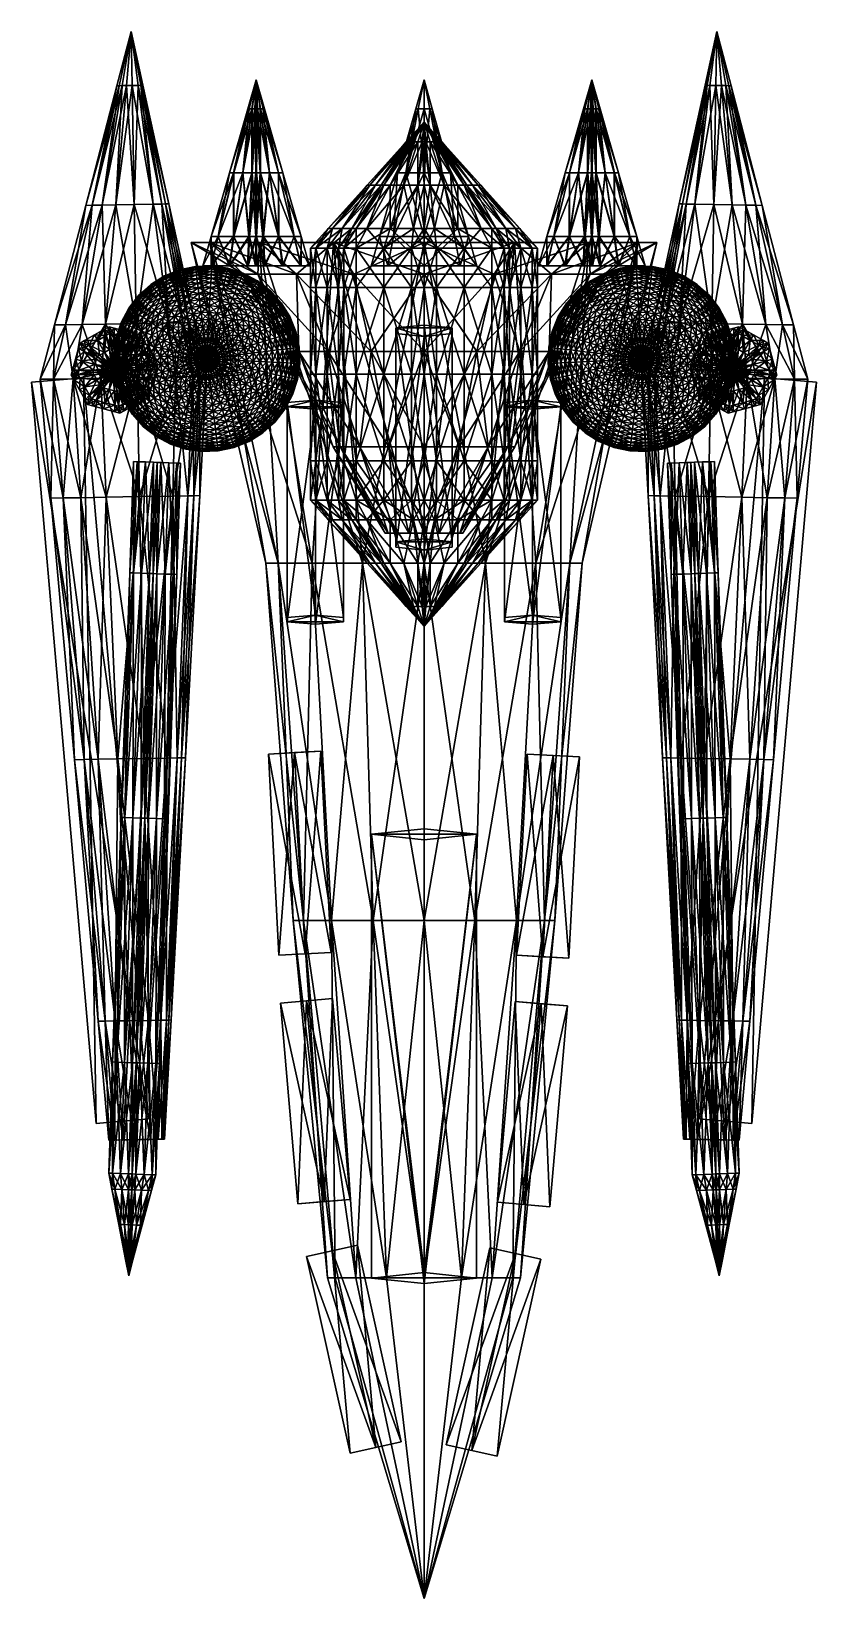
# Model space of a CAD drawing. Header units: metres. Extents: x -1.27 to 1.27, y -2.5 to 2.56.
import ezdxf

# ---------------------------------------------------------------- set-up
doc = ezdxf.new("R2010")
doc.units = ezdxf.units.M

msp = doc.modelspace()

# ---------------------------------------------------------------- linework, layer by layer
at = {"layer": 'Body'}
for points in [[(-0.5098, 0.8398, 0), (-0.75, 1.875, 0), (-0.6908, 1.875, 0.2912)], [(-0.4695, 0.8398, -0.1979), (-0.75, 1.875, 0), (-0.5098, 0.8398, 0)], [(-0.4695, 0.8398, -0.1979), (-0.6908, 1.875, -0.2912), (-0.75, 1.875, 0)], [(-0.75, 1.875, 0), (-0.5361, 1.7725, 0.226), (-0.6908, 1.875, 0.2912)], [(-0.75, 1.875, 0), (-0.582, 1.7725, 0), (-0.5361, 1.7725, 0.226)], [(-0.6908, 1.875, -0.2912), (-0.582, 1.7725, 0), (-0.75, 1.875, 0)], [(-0.4695, 0.8398, 0.1979), (-0.6908, 1.875, 0.2912), (-0.5297, 1.875, 0.5297)], [(-0.5098, 0.8398, 0), (-0.6908, 1.875, 0.2912), (-0.4695, 0.8398, 0.1979)], [(-0.36, 0.8398, -0.36), (-0.6908, 1.875, -0.2912), (-0.4695, 0.8398, -0.1979)], [(-0.36, 0.8398, -0.36), (-0.5297, 1.875, -0.5297), (-0.6908, 1.875, -0.2912)], [(-0.6908, 1.875, 0.2912), (-0.4111, 1.7725, 0.4111), (-0.5297, 1.875, 0.5297)], [(-0.6908, 1.875, 0.2912), (-0.5361, 1.7725, 0.226), (-0.4111, 1.7725, 0.4111)], [(-0.6908, 1.875, -0.2912), (-0.5361, 1.7725, -0.226), (-0.582, 1.7725, 0)], [(-0.5297, 1.875, -0.5297), (-0.5361, 1.7725, -0.226), (-0.6908, 1.875, -0.2912)], [(-0.5297, 1.875, -0.5297), (-0.4111, 1.7725, -0.4111), (-0.5361, 1.7725, -0.226)], [(-0.36, 0.8398, 0.36), (-0.5297, 1.875, 0.5297), (-0.2912, 1.875, 0.6908)], [(-0.4695, 0.8398, 0.1979), (-0.5297, 1.875, 0.5297), (-0.36, 0.8398, 0.36)], [(-0.1979, 0.8398, -0.4695), (-0.5297, 1.875, -0.5297), (-0.36, 0.8398, -0.36)], [(-0.1979, 0.8398, -0.4695), (-0.2912, 1.875, -0.6908), (-0.5297, 1.875, -0.5297)], [(-0.5297, 1.875, 0.5297), (-0.226, 1.7725, 0.5361), (-0.2912, 1.875, 0.6908)], [(-0.5297, 1.875, 0.5297), (-0.4111, 1.7725, 0.4111), (-0.226, 1.7725, 0.5361)], [(-0.2912, 1.875, -0.6908), (-0.4111, 1.7725, -0.4111), (-0.5297, 1.875, -0.5297)], [(-0.2912, 1.875, -0.6908), (-0.226, 1.7725, -0.5361), (-0.4111, 1.7725, -0.4111)], [(-0.36, 0.8398, 0.36), (-0.2912, 1.875, 0.6908), (-0.1979, 0.8398, 0.4695)], [(-0.1979, 0.8398, 0.4695), (-0.2912, 1.875, 0.6908), (0, 1.875, 0.75)], [(0, 0.8398, -0.5098), (-0.2912, 1.875, -0.6908), (-0.1979, 0.8398, -0.4695)], [(0, 0.8398, -0.5098), (0, 1.875, -0.75), (-0.2912, 1.875, -0.6908)], [(-0.2912, 1.875, 0.6908), (0, 1.7725, 0.582), (0, 1.875, 0.75)], [(-0.2912, 1.875, 0.6908), (-0.226, 1.7725, 0.5361), (0, 1.7725, 0.582)], [(0, 1.875, -0.75), (-0.226, 1.7725, -0.5361), (-0.2912, 1.875, -0.6908)], [(0, 1.875, -0.75), (0, 1.7725, -0.582), (-0.226, 1.7725, -0.5361)], [(-0.1979, 0.8398, 0.4695), (0, 1.875, 0.75), (0, 0.8398, 0.5098)], [(0.1979, 0.8398, -0.4695), (0, 1.875, -0.75), (0, 0.8398, -0.5098)], [(0.1979, 0.8398, -0.4695), (0.2912, 1.875, -0.6908), (0, 1.875, -0.75)], [(0, 0.8398, 0.5098), (0.2912, 1.875, 0.6908), (0.1979, 0.8398, 0.4695)], [(0, 0.8398, 0.5098), (0, 1.875, 0.75), (0.2912, 1.875, 0.6908)], [(0.2912, 1.875, -0.6908), (0, 1.7725, -0.582), (0, 1.875, -0.75)], [(0.2912, 1.875, -0.6908), (0.226, 1.7725, -0.5361), (0, 1.7725, -0.582)], [(0, 1.875, 0.75), (0.226, 1.7725, 0.5361), (0.2912, 1.875, 0.6908)], [(0, 1.875, 0.75), (0, 1.7725, 0.582), (0.226, 1.7725, 0.5361)], [(0.36, 0.8398, -0.36), (0.2912, 1.875, -0.6908), (0.1979, 0.8398, -0.4695)], [(0.1979, 0.8398, 0.4695), (0.5297, 1.875, 0.5297), (0.36, 0.8398, 0.36)], [(0.1979, 0.8398, 0.4695), (0.2912, 1.875, 0.6908), (0.5297, 1.875, 0.5297)], [(0.5297, 1.875, -0.5297), (0.226, 1.7725, -0.5361), (0.2912, 1.875, -0.6908)], [(0.5297, 1.875, -0.5297), (0.4111, 1.7725, -0.4111), (0.226, 1.7725, -0.5361)], [(0.2912, 1.875, 0.6908), (0.226, 1.7725, 0.5361), (0.4111, 1.7725, 0.4111)], [(0.36, 0.8398, -0.36), (0.5297, 1.875, -0.5297), (0.2912, 1.875, -0.6908)], [(0.2912, 1.875, 0.6908), (0.4111, 1.7725, 0.4111), (0.5297, 1.875, 0.5297)], [(0.4695, 0.8398, -0.1979), (0.5297, 1.875, -0.5297), (0.36, 0.8398, -0.36)], [(0.36, 0.8398, 0.36), (0.6908, 1.875, 0.2912), (0.4695, 0.8398, 0.1979)], [(0.36, 0.8398, 0.36), (0.5297, 1.875, 0.5297), (0.6908, 1.875, 0.2912)], [(0.6908, 1.875, -0.2912), (0.4111, 1.7725, -0.4111), (0.5297, 1.875, -0.5297)], [(0.6908, 1.875, -0.2912), (0.5361, 1.7725, -0.226), (0.4111, 1.7725, -0.4111)], [(0.5297, 1.875, 0.5297), (0.4111, 1.7725, 0.4111), (0.5361, 1.7725, 0.226)], [(0.4695, 0.8398, -0.1979), (0.6908, 1.875, -0.2912), (0.5297, 1.875, -0.5297)], [(0.5098, 0.8398, 0), (0.6908, 1.875, -0.2912), (0.4695, 0.8398, -0.1979)], [(0.4695, 0.8398, 0.1979), (0.75, 1.875, 0), (0.5098, 0.8398, 0)], [(0.4695, 0.8398, 0.1979), (0.6908, 1.875, 0.2912), (0.75, 1.875, 0)], [(0.5098, 0.8398, 0), (0.75, 1.875, 0), (0.6908, 1.875, -0.2912)], [(0.5297, 1.875, 0.5297), (0.5361, 1.7725, 0.226), (0.6908, 1.875, 0.2912)], [(0.75, 1.875, 0), (0.5361, 1.7725, -0.226), (0.6908, 1.875, -0.2912)], [(0.75, 1.875, 0), (0.582, 1.7725, 0), (0.5361, 1.7725, -0.226)], [(0.6908, 1.875, 0.2912), (0.5361, 1.7725, 0.226), (0.582, 1.7725, 0)], [(0.6908, 1.875, 0.2912), (0.582, 1.7725, 0), (0.75, 1.875, 0)], [(-0.582, 1.7725, 0), (-0.403, 1.5234, 0.1699), (-0.5361, 1.7725, 0.226)], [(-0.582, 1.7725, 0), (-0.4375, 1.5234, 0), (-0.403, 1.5234, 0.1699)], [(-0.5361, 1.7725, -0.226), (-0.4375, 1.5234, 0), (-0.582, 1.7725, 0)], [(-0.5361, 1.7725, 0.226), (-0.309, 1.5234, 0.309), (-0.4111, 1.7725, 0.4111)], [(-0.5361, 1.7725, 0.226), (-0.403, 1.5234, 0.1699), (-0.309, 1.5234, 0.309)], [(-0.5361, 1.7725, -0.226), (-0.403, 1.5234, -0.1699), (-0.4375, 1.5234, 0)], [(-0.4111, 1.7725, -0.4111), (-0.403, 1.5234, -0.1699), (-0.5361, 1.7725, -0.226)], [(-0.4111, 1.7725, 0.4111), (-0.1699, 1.5234, 0.403), (-0.226, 1.7725, 0.5361)], [(-0.4111, 1.7725, 0.4111), (-0.309, 1.5234, 0.309), (-0.1699, 1.5234, 0.403)], [(-0.4111, 1.7725, -0.4111), (-0.309, 1.5234, -0.309), (-0.403, 1.5234, -0.1699)], [(-0.226, 1.7725, -0.5361), (-0.309, 1.5234, -0.309), (-0.4111, 1.7725, -0.4111)], [(-0.226, 1.7725, -0.5361), (-0.1699, 1.5234, -0.403), (-0.309, 1.5234, -0.309)], [(-0.226, 1.7725, 0.5361), (0, 1.5234, 0.4375), (0, 1.7725, 0.582)], [(-0.226, 1.7725, 0.5361), (-0.1699, 1.5234, 0.403), (0, 1.5234, 0.4375)], [(0, 1.7725, -0.582), (-0.1699, 1.5234, -0.403), (-0.226, 1.7725, -0.5361)], [(0, 1.7725, -0.582), (0, 1.5234, -0.4375), (-0.1699, 1.5234, -0.403)], [(0.226, 1.7725, -0.5361), (0, 1.5234, -0.4375), (0, 1.7725, -0.582)], [(0.226, 1.7725, -0.5361), (0.1699, 1.5234, -0.403), (0, 1.5234, -0.4375)], [(0, 1.7725, 0.582), (0.1699, 1.5234, 0.403), (0.226, 1.7725, 0.5361)], [(0, 1.7725, 0.582), (0, 1.5234, 0.4375), (0.1699, 1.5234, 0.403)], [(0.4111, 1.7725, -0.4111), (0.1699, 1.5234, -0.403), (0.226, 1.7725, -0.5361)], [(0.4111, 1.7725, -0.4111), (0.309, 1.5234, -0.309), (0.1699, 1.5234, -0.403)], [(0.226, 1.7725, 0.5361), (0.1699, 1.5234, 0.403), (0.309, 1.5234, 0.309)], [(0.226, 1.7725, 0.5361), (0.309, 1.5234, 0.309), (0.4111, 1.7725, 0.4111)], [(0.5361, 1.7725, -0.226), (0.309, 1.5234, -0.309), (0.4111, 1.7725, -0.4111)], [(0.5361, 1.7725, -0.226), (0.403, 1.5234, -0.1699), (0.309, 1.5234, -0.309)], [(0.4111, 1.7725, 0.4111), (0.309, 1.5234, 0.309), (0.403, 1.5234, 0.1699)], [(0.582, 1.7725, 0), (0.403, 1.5234, -0.1699), (0.5361, 1.7725, -0.226)], [(0.582, 1.7725, 0), (0.4375, 1.5234, 0), (0.403, 1.5234, -0.1699)], [(0.5361, 1.7725, 0.226), (0.403, 1.5234, 0.1699), (0.4375, 1.5234, 0)], [(0.4111, 1.7725, 0.4111), (0.403, 1.5234, 0.1699), (0.5361, 1.7725, 0.226)], [(0.5361, 1.7725, 0.226), (0.4375, 1.5234, 0), (0.582, 1.7725, 0)], [(-0.4375, 1.5234, 0), (-0.2699, 1.2158, 0.1138), (-0.403, 1.5234, 0.1699)], [(-0.4375, 1.5234, 0), (-0.293, 1.2158, 0), (-0.2699, 1.2158, 0.1138)], [(-0.403, 1.5234, -0.1699), (-0.293, 1.2158, 0), (-0.4375, 1.5234, 0)], [(-0.403, 1.5234, 0.1699), (-0.2069, 1.2158, 0.2069), (-0.309, 1.5234, 0.309)], [(-0.403, 1.5234, 0.1699), (-0.2699, 1.2158, 0.1138), (-0.2069, 1.2158, 0.2069)], [(-0.403, 1.5234, -0.1699), (-0.2699, 1.2158, -0.1138), (-0.293, 1.2158, 0)], [(-0.309, 1.5234, -0.309), (-0.2699, 1.2158, -0.1138), (-0.403, 1.5234, -0.1699)], [(-0.309, 1.5234, 0.309), (-0.1138, 1.2158, 0.2699), (-0.1699, 1.5234, 0.403)], [(-0.309, 1.5234, 0.309), (-0.2069, 1.2158, 0.2069), (-0.1138, 1.2158, 0.2699)], [(-0.309, 1.5234, -0.309), (-0.2069, 1.2158, -0.2069), (-0.2699, 1.2158, -0.1138)], [(-0.1699, 1.5234, -0.403), (-0.2069, 1.2158, -0.2069), (-0.309, 1.5234, -0.309)], [(-0.1699, 1.5234, -0.403), (-0.1138, 1.2158, -0.2699), (-0.2069, 1.2158, -0.2069)], [(-0.1699, 1.5234, 0.403), (0, 1.2158, 0.293), (0, 1.5234, 0.4375)], [(-0.1699, 1.5234, 0.403), (-0.1138, 1.2158, 0.2699), (0, 1.2158, 0.293)], [(0, 1.5234, -0.4375), (-0.1138, 1.2158, -0.2699), (-0.1699, 1.5234, -0.403)], [(0, 1.5234, -0.4375), (0, 1.2158, -0.293), (-0.1138, 1.2158, -0.2699)], [(0.1699, 1.5234, -0.403), (0, 1.2158, -0.293), (0, 1.5234, -0.4375)], [(0.1699, 1.5234, -0.403), (0.1138, 1.2158, -0.2699), (0, 1.2158, -0.293)], [(0, 1.5234, 0.4375), (0.1138, 1.2158, 0.2699), (0.1699, 1.5234, 0.403)], [(0, 1.5234, 0.4375), (0, 1.2158, 0.293), (0.1138, 1.2158, 0.2699)], [(0.309, 1.5234, -0.309), (0.1138, 1.2158, -0.2699), (0.1699, 1.5234, -0.403)], [(0.309, 1.5234, -0.309), (0.2069, 1.2158, -0.2069), (0.1138, 1.2158, -0.2699)], [(0.1699, 1.5234, 0.403), (0.1138, 1.2158, 0.2699), (0.2069, 1.2158, 0.2069)], [(0.1699, 1.5234, 0.403), (0.2069, 1.2158, 0.2069), (0.309, 1.5234, 0.309)], [(0.403, 1.5234, -0.1699), (0.2069, 1.2158, -0.2069), (0.309, 1.5234, -0.309)], [(0.403, 1.5234, -0.1699), (0.2699, 1.2158, -0.1138), (0.2069, 1.2158, -0.2069)], [(0.309, 1.5234, 0.309), (0.2069, 1.2158, 0.2069), (0.2699, 1.2158, 0.1138)], [(0.4375, 1.5234, 0), (0.2699, 1.2158, -0.1138), (0.403, 1.5234, -0.1699)], [(0.4375, 1.5234, 0), (0.293, 1.2158, 0), (0.2699, 1.2158, -0.1138)], [(0.403, 1.5234, 0.1699), (0.2699, 1.2158, 0.1138), (0.293, 1.2158, 0)], [(0.309, 1.5234, 0.309), (0.2699, 1.2158, 0.1138), (0.403, 1.5234, 0.1699)], [(0.403, 1.5234, 0.1699), (0.293, 1.2158, 0), (0.4375, 1.5234, 0)], [(-0.293, 1.2158, 0), (-0.1151, 0.9375, 0.0485), (-0.2699, 1.2158, 0.1138)], [(-0.293, 1.2158, 0), (-0.125, 0.9375, 0), (-0.1151, 0.9375, 0.0485)], [(-0.2699, 1.2158, -0.1138), (-0.125, 0.9375, 0), (-0.293, 1.2158, 0)], [(-0.2699, 1.2158, 0.1138), (-0.0883, 0.9375, 0.0883), (-0.2069, 1.2158, 0.2069)], [(-0.2699, 1.2158, 0.1138), (-0.1151, 0.9375, 0.0485), (-0.0883, 0.9375, 0.0883)], [(-0.2699, 1.2158, -0.1138), (-0.1151, 0.9375, -0.0485), (-0.125, 0.9375, 0)], [(-0.2069, 1.2158, -0.2069), (-0.1151, 0.9375, -0.0485), (-0.2699, 1.2158, -0.1138)], [(-0.2069, 1.2158, 0.2069), (-0.0485, 0.9375, 0.1151), (-0.1138, 1.2158, 0.2699)], [(-0.2069, 1.2158, 0.2069), (-0.0883, 0.9375, 0.0883), (-0.0485, 0.9375, 0.1151)], [(-0.2069, 1.2158, -0.2069), (-0.0883, 0.9375, -0.0883), (-0.1151, 0.9375, -0.0485)], [(-0.1138, 1.2158, -0.2699), (-0.0883, 0.9375, -0.0883), (-0.2069, 1.2158, -0.2069)], [(-0.1138, 1.2158, 0.2699), (0, 0.9375, 0.125), (0, 1.2158, 0.293)], [(-0.1138, 1.2158, 0.2699), (-0.0485, 0.9375, 0.1151), (0, 0.9375, 0.125)], [(-0.1138, 1.2158, -0.2699), (-0.0485, 0.9375, -0.1151), (-0.0883, 0.9375, -0.0883)], [(0, 1.2158, -0.293), (-0.0485, 0.9375, -0.1151), (-0.1138, 1.2158, -0.2699)], [(0, 1.2158, -0.293), (0, 0.9375, -0.125), (-0.0485, 0.9375, -0.1151)], [(0.1138, 1.2158, -0.2699), (0, 0.9375, -0.125), (0, 1.2158, -0.293)], [(0.1138, 1.2158, -0.2699), (0.0485, 0.9375, -0.1151), (0, 0.9375, -0.125)], [(0, 1.2158, 0.293), (0.0485, 0.9375, 0.1151), (0.1138, 1.2158, 0.2699)], [(0, 1.2158, 0.293), (0, 0.9375, 0.125), (0.0485, 0.9375, 0.1151)], [(0.2069, 1.2158, -0.2069), (0.0485, 0.9375, -0.1151), (0.1138, 1.2158, -0.2699)], [(0.2069, 1.2158, -0.2069), (0.0883, 0.9375, -0.0883), (0.0485, 0.9375, -0.1151)], [(0.1138, 1.2158, 0.2699), (0.0485, 0.9375, 0.1151), (0.0883, 0.9375, 0.0883)], [(0.2699, 1.2158, -0.1138), (0.0883, 0.9375, -0.0883), (0.2069, 1.2158, -0.2069)], [(0.2699, 1.2158, -0.1138), (0.1151, 0.9375, -0.0485), (0.0883, 0.9375, -0.0883)], [(0.2069, 1.2158, 0.2069), (0.0883, 0.9375, 0.0883), (0.1151, 0.9375, 0.0485)], [(0.1138, 1.2158, 0.2699), (0.0883, 0.9375, 0.0883), (0.2069, 1.2158, 0.2069)], [(0.293, 1.2158, 0), (0.1151, 0.9375, -0.0485), (0.2699, 1.2158, -0.1138)], [(0.293, 1.2158, 0), (0.125, 0.9375, 0), (0.1151, 0.9375, -0.0485)], [(0.2699, 1.2158, 0.1138), (0.1151, 0.9375, 0.0485), (0.125, 0.9375, 0)], [(0.2069, 1.2158, 0.2069), (0.1151, 0.9375, 0.0485), (0.2699, 1.2158, 0.1138)], [(0.2699, 1.2158, 0.1138), (0.125, 0.9375, 0), (0.293, 1.2158, 0)], [(-0.1151, 0.9375, -0.0485), (-0.1151, 0.9375, 0.0485), (-0.125, 0.9375, 0)], [(-0.0883, 0.9375, -0.0883), (-0.0883, 0.9375, 0.0883), (-0.1151, 0.9375, -0.0485)], [(-0.0883, 0.9375, 0.0883), (-0.1151, 0.9375, 0.0485), (-0.1151, 0.9375, -0.0485)], [(-0.0883, 0.9375, 0.0883), (-0.0883, 0.9375, -0.0883), (0.0883, 0.9375, -0.0883)], [(0.0883, 0.9375, 0.0883), (-0.0485, 0.9375, 0.1151), (-0.0883, 0.9375, 0.0883)], [(0.0485, 0.9375, -0.1151), (-0.0883, 0.9375, -0.0883), (-0.0485, 0.9375, -0.1151)], [(-0.0883, 0.9375, -0.0883), (0.0485, 0.9375, -0.1151), (0.0883, 0.9375, -0.0883)], [(-0.0883, 0.9375, 0.0883), (0.0883, 0.9375, -0.0883), (0.0883, 0.9375, 0.0883)], [(-0.0485, 0.9375, 0.1151), (0.0485, 0.9375, 0.1151), (0, 0.9375, 0.125)], [(0.0485, 0.9375, 0.1151), (-0.0485, 0.9375, 0.1151), (0.0883, 0.9375, 0.0883)], [(-0.0485, 0.9375, -0.1151), (0, 0.9375, -0.125), (0.0485, 0.9375, -0.1151)], [(0.1151, 0.9375, -0.0485), (0.1151, 0.9375, 0.0485), (0.0883, 0.9375, -0.0883)], [(0.0883, 0.9375, -0.0883), (0.1151, 0.9375, 0.0485), (0.0883, 0.9375, 0.0883)], [(0.1151, 0.9375, -0.0485), (0.125, 0.9375, 0), (0.1151, 0.9375, 0.0485)], [(-0.4219, -0.3125, 0), (-0.5098, 0.8398, 0), (-0.4695, 0.8398, 0.1979)], [(-0.3886, -0.3125, -0.1638), (-0.5098, 0.8398, 0), (-0.4219, -0.3125, 0)], [(-0.3886, -0.3125, -0.1638), (-0.4695, 0.8398, -0.1979), (-0.5098, 0.8398, 0)], [(-0.3886, -0.3125, 0.1638), (-0.4695, 0.8398, 0.1979), (-0.36, 0.8398, 0.36)], [(-0.4219, -0.3125, 0), (-0.4695, 0.8398, 0.1979), (-0.3886, -0.3125, 0.1638)], [(-0.2979, -0.3125, -0.2979), (-0.4695, 0.8398, -0.1979), (-0.3886, -0.3125, -0.1638)], [(-0.2979, -0.3125, -0.2979), (-0.36, 0.8398, -0.36), (-0.4695, 0.8398, -0.1979)], [(-0.3886, -0.3125, 0.1638), (-0.36, 0.8398, 0.36), (-0.2979, -0.3125, 0.2979)], [(-0.2979, -0.3125, 0.2979), (-0.36, 0.8398, 0.36), (-0.1979, 0.8398, 0.4695)], [(-0.1638, -0.3125, -0.3886), (-0.36, 0.8398, -0.36), (-0.2979, -0.3125, -0.2979)], [(-0.1638, -0.3125, -0.3886), (-0.1979, 0.8398, -0.4695), (-0.36, 0.8398, -0.36)], [(-0.2979, -0.3125, 0.2979), (-0.1979, 0.8398, 0.4695), (-0.1638, -0.3125, 0.3886)], [(-0.1638, -0.3125, 0.3886), (-0.1979, 0.8398, 0.4695), (0, 0.8398, 0.5098)], [(0, -0.3125, -0.4219), (-0.1979, 0.8398, -0.4695), (-0.1638, -0.3125, -0.3886)], [(0, -0.3125, -0.4219), (0, 0.8398, -0.5098), (-0.1979, 0.8398, -0.4695)], [(-0.1638, -0.3125, 0.3886), (0, 0.8398, 0.5098), (0, -0.3125, 0.4219)], [(0.1638, -0.3125, -0.3886), (0, 0.8398, -0.5098), (0, -0.3125, -0.4219)], [(0.1638, -0.3125, -0.3886), (0.1979, 0.8398, -0.4695), (0, 0.8398, -0.5098)], [(0, -0.3125, 0.4219), (0.1979, 0.8398, 0.4695), (0.1638, -0.3125, 0.3886)], [(0, -0.3125, 0.4219), (0, 0.8398, 0.5098), (0.1979, 0.8398, 0.4695)], [(0.2979, -0.3125, -0.2979), (0.1979, 0.8398, -0.4695), (0.1638, -0.3125, -0.3886)], [(0.1638, -0.3125, 0.3886), (0.36, 0.8398, 0.36), (0.2979, -0.3125, 0.2979)], [(0.1638, -0.3125, 0.3886), (0.1979, 0.8398, 0.4695), (0.36, 0.8398, 0.36)], [(0.2979, -0.3125, -0.2979), (0.36, 0.8398, -0.36), (0.1979, 0.8398, -0.4695)], [(0.3886, -0.3125, -0.1638), (0.36, 0.8398, -0.36), (0.2979, -0.3125, -0.2979)], [(0.2979, -0.3125, 0.2979), (0.4695, 0.8398, 0.1979), (0.3886, -0.3125, 0.1638)], [(0.2979, -0.3125, 0.2979), (0.36, 0.8398, 0.36), (0.4695, 0.8398, 0.1979)], [(0.3886, -0.3125, -0.1638), (0.4695, 0.8398, -0.1979), (0.36, 0.8398, -0.36)], [(0.4219, -0.3125, 0), (0.4695, 0.8398, -0.1979), (0.3886, -0.3125, -0.1638)], [(0.3886, -0.3125, 0.1638), (0.5098, 0.8398, 0), (0.4219, -0.3125, 0)], [(0.3886, -0.3125, 0.1638), (0.4695, 0.8398, 0.1979), (0.5098, 0.8398, 0)], [(0.4219, -0.3125, 0), (0.5098, 0.8398, 0), (0.4695, 0.8398, -0.1979)], [(-0.3105, -1.4648, 0), (-0.4219, -0.3125, 0), (-0.3886, -0.3125, 0.1638)], [(-0.286, -1.4648, -0.1206), (-0.4219, -0.3125, 0), (-0.3105, -1.4648, 0)], [(-0.286, -1.4648, -0.1206), (-0.3886, -0.3125, -0.1638), (-0.4219, -0.3125, 0)], [(-0.286, -1.4648, 0.1206), (-0.3886, -0.3125, 0.1638), (-0.2979, -0.3125, 0.2979)], [(-0.3105, -1.4648, 0), (-0.3886, -0.3125, 0.1638), (-0.286, -1.4648, 0.1206)], [(-0.2193, -1.4648, -0.2193), (-0.3886, -0.3125, -0.1638), (-0.286, -1.4648, -0.1206)], [(-0.2193, -1.4648, -0.2193), (-0.2979, -0.3125, -0.2979), (-0.3886, -0.3125, -0.1638)], [(-0.2193, -1.4648, 0.2193), (-0.2979, -0.3125, 0.2979), (-0.1638, -0.3125, 0.3886)], [(-0.286, -1.4648, 0.1206), (-0.2979, -0.3125, 0.2979), (-0.2193, -1.4648, 0.2193)], [(-0.1206, -1.4648, -0.286), (-0.2979, -0.3125, -0.2979), (-0.2193, -1.4648, -0.2193)], [(-0.1206, -1.4648, -0.286), (-0.1638, -0.3125, -0.3886), (-0.2979, -0.3125, -0.2979)], [(-0.2193, -1.4648, 0.2193), (-0.1638, -0.3125, 0.3886), (-0.1206, -1.4648, 0.286)], [(-0.1206, -1.4648, 0.286), (-0.1638, -0.3125, 0.3886), (0, -0.3125, 0.4219)], [(0, -1.4648, -0.3105), (-0.1638, -0.3125, -0.3886), (-0.1206, -1.4648, -0.286)], [(0, -1.4648, -0.3105), (0, -0.3125, -0.4219), (-0.1638, -0.3125, -0.3886)], [(-0.1206, -1.4648, 0.286), (0, -0.3125, 0.4219), (0, -1.4648, 0.3105)], [(0.1206, -1.4648, -0.286), (0, -0.3125, -0.4219), (0, -1.4648, -0.3105)], [(0.1206, -1.4648, -0.286), (0.1638, -0.3125, -0.3886), (0, -0.3125, -0.4219)], [(0, -1.4648, 0.3105), (0.1638, -0.3125, 0.3886), (0.1206, -1.4648, 0.286)], [(0, -1.4648, 0.3105), (0, -0.3125, 0.4219), (0.1638, -0.3125, 0.3886)], [(0.2193, -1.4648, -0.2193), (0.1638, -0.3125, -0.3886), (0.1206, -1.4648, -0.286)], [(0.1206, -1.4648, 0.286), (0.2979, -0.3125, 0.2979), (0.2193, -1.4648, 0.2193)], [(0.1206, -1.4648, 0.286), (0.1638, -0.3125, 0.3886), (0.2979, -0.3125, 0.2979)], [(0.2193, -1.4648, -0.2193), (0.2979, -0.3125, -0.2979), (0.1638, -0.3125, -0.3886)], [(0.286, -1.4648, -0.1206), (0.2979, -0.3125, -0.2979), (0.2193, -1.4648, -0.2193)], [(0.2193, -1.4648, 0.2193), (0.3886, -0.3125, 0.1638), (0.286, -1.4648, 0.1206)], [(0.2193, -1.4648, 0.2193), (0.2979, -0.3125, 0.2979), (0.3886, -0.3125, 0.1638)], [(0.286, -1.4648, -0.1206), (0.3886, -0.3125, -0.1638), (0.2979, -0.3125, -0.2979)], [(0.3105, -1.4648, 0), (0.3886, -0.3125, -0.1638), (0.286, -1.4648, -0.1206)], [(0.286, -1.4648, 0.1206), (0.4219, -0.3125, 0), (0.3105, -1.4648, 0)], [(0.286, -1.4648, 0.1206), (0.3886, -0.3125, 0.1638), (0.4219, -0.3125, 0)], [(0.3105, -1.4648, 0), (0.4219, -0.3125, 0), (0.3886, -0.3125, -0.1638)], [(0, -2.5, 0), (-0.3105, -1.4648, 0), (-0.286, -1.4648, 0.1206)], [(0, -2.5, 0), (-0.3105, -1.4648, 0), (0, -2.5, 0)], [(0, -2.5, 0), (-0.286, -1.4648, -0.1206), (-0.3105, -1.4648, 0)], [(0, -2.5, 0), (-0.286, -1.4648, 0.1206), (-0.2193, -1.4648, 0.2193)], [(0, -2.5, 0), (-0.286, -1.4648, 0.1206), (0, -2.5, 0)], [(0, -2.5, 0), (-0.286, -1.4648, -0.1206), (0, -2.5, 0)], [(0, -2.5, 0), (-0.2193, -1.4648, -0.2193), (-0.286, -1.4648, -0.1206)], [(0, -2.5, 0), (-0.2193, -1.4648, 0.2193), (-0.1206, -1.4648, 0.286)], [(0, -2.5, 0), (-0.2193, -1.4648, 0.2193), (0, -2.5, 0)], [(0, -2.5, 0), (-0.2193, -1.4648, -0.2193), (0, -2.5, 0)], [(0, -2.5, 0), (-0.1206, -1.4648, -0.286), (-0.2193, -1.4648, -0.2193)], [(0, -2.5, 0), (-0.1206, -1.4648, 0.286), (0, -1.4648, 0.3105)], [(0, -2.5, 0), (-0.1206, -1.4648, 0.286), (0, -2.5, 0)], [(0, -2.5, 0), (-0.1206, -1.4648, -0.286), (0, -2.5, 0)], [(0, -2.5, 0), (0, -1.4648, -0.3105), (-0.1206, -1.4648, -0.286)], [(0, -2.5, 0), (0, -1.4648, 0.3105), (0, -2.5, 0)], [(0, -2.5, 0), (0, -1.4648, -0.3105), (0, -2.5, 0)], [(0, -2.5, 0), (0.1206, -1.4648, -0.286), (0, -1.4648, -0.3105)], [(0, -2.5, 0), (0.1206, -1.4648, -0.286), (0, -2.5, 0)], [(0, -2.5, 0), (0.2193, -1.4648, -0.2193), (0.1206, -1.4648, -0.286)], [(0, -2.5, 0), (0.2193, -1.4648, -0.2193), (0, -2.5, 0)], [(0, -2.5, 0), (0.286, -1.4648, -0.1206), (0.2193, -1.4648, -0.2193)], [(0, -2.5, 0), (0.286, -1.4648, -0.1206), (0, -2.5, 0)], [(0, -2.5, 0), (0.3105, -1.4648, 0), (0.286, -1.4648, -0.1206)], [(0, -2.5, 0), (0.3105, -1.4648, 0), (0, -2.5, 0)], [(0, -2.5, 0), (0.286, -1.4648, 0.1206), (0.3105, -1.4648, 0)], [(0, -2.5, 0), (0.286, -1.4648, 0.1206), (0, -2.5, 0)], [(0, -2.5, 0), (0.2193, -1.4648, 0.2193), (0.286, -1.4648, 0.1206)], [(0, -2.5, 0), (0.2193, -1.4648, 0.2193), (0, -2.5, 0)], [(0, -2.5, 0), (0.1206, -1.4648, 0.286), (0.2193, -1.4648, 0.2193)], [(0, -2.5, 0), (0.1206, -1.4648, 0.286), (0, -2.5, 0)], [(0, -2.5, 0), (0, -1.4648, 0.3105), (0.1206, -1.4648, 0.286)]]:
    msp.add_3dface(points, dxfattribs=at)
at = {"layer": 'Crystal 1'}
for points in [[(-0.4409, 1.3587, 0.3474), (-0.35, 0.6728, 0.198), (-0.35, 1.366, 0.2954)], [(-0.35, 1.366, 0.2954), (-0.4409, 1.3441, 0.4514), (-0.4409, 1.3587, 0.3474)], [(-0.2591, 1.3441, 0.4514), (-0.4409, 1.3441, 0.4514), (-0.35, 1.366, 0.2954)], [(-0.35, 1.366, 0.2954), (-0.2591, 0.6655, 0.25), (-0.2591, 1.3587, 0.3474)], [(-0.35, 1.366, 0.2954), (-0.35, 0.6728, 0.198), (-0.2591, 0.6655, 0.25)], [(-0.35, 1.366, 0.2954), (-0.2591, 1.3587, 0.3474), (-0.2591, 1.3441, 0.4514)], [(-0.4409, 1.3587, 0.3474), (-0.4409, 0.6655, 0.25), (-0.35, 0.6728, 0.198)], [(-0.4409, 1.3441, 0.4514), (-0.4409, 0.6655, 0.25), (-0.4409, 1.3587, 0.3474)], [(-0.4409, 1.3441, 0.4514), (-0.4409, 0.6509, 0.354), (-0.4409, 0.6655, 0.25)], [(-0.35, 1.3368, 0.5034), (-0.4409, 0.6509, 0.354), (-0.4409, 1.3441, 0.4514)], [(-0.35, 1.3368, 0.5034), (-0.4409, 1.3441, 0.4514), (-0.2591, 1.3441, 0.4514)], [(-0.35, 1.3368, 0.5034), (-0.35, 0.6436, 0.4059), (-0.4409, 0.6509, 0.354)], [(-0.2591, 1.3441, 0.4514), (-0.35, 0.6436, 0.4059), (-0.35, 1.3368, 0.5034)], [(-0.2591, 1.3441, 0.4514), (-0.2591, 0.6509, 0.354), (-0.35, 0.6436, 0.4059)], [(-0.2591, 1.3587, 0.3474), (-0.2591, 0.6509, 0.354), (-0.2591, 1.3441, 0.4514)], [(-0.2591, 1.3587, 0.3474), (-0.2591, 0.6655, 0.25), (-0.2591, 0.6509, 0.354)], [(-0.4409, 0.6655, 0.25), (-0.4409, 0.6509, 0.354), (-0.35, 0.6728, 0.198)], [(-0.2591, 0.6509, 0.354), (-0.35, 0.6728, 0.198), (-0.4409, 0.6509, 0.354)], [(-0.35, 0.6728, 0.198), (-0.2591, 0.6509, 0.354), (-0.2591, 0.6655, 0.25)], [(-0.35, 0.6436, 0.4059), (-0.2591, 0.6509, 0.354), (-0.4409, 0.6509, 0.354)]]:
    msp.add_3dface(points, dxfattribs=at)
at = {"layer": 'Crystal 10'}
for points in [[(0.0712, -2.0034, 0.0387), (0.2119, -1.3688, 0.0387), (0.2944, -1.3871, 0.0875)], [(0.0712, -2.0034, -0.0588), (0.2119, -1.3688, 0.0387), (0.0712, -2.0034, 0.0387)], [(0.0712, -2.0034, -0.0588), (0.2119, -1.3688, -0.0588), (0.2119, -1.3688, 0.0387)], [(0.1537, -2.0217, -0.1075), (0.2119, -1.3688, -0.0588), (0.0712, -2.0034, -0.0588)], [(0.0712, -2.0034, 0.0387), (0.2944, -1.3871, 0.0875), (0.1537, -2.0217, 0.0875)], [(0.1537, -2.0217, -0.1075), (0.2944, -1.3871, -0.1075), (0.2119, -1.3688, -0.0588)], [(0.2361, -2.04, -0.0588), (0.2944, -1.3871, -0.1075), (0.1537, -2.0217, -0.1075)], [(0.1537, -2.0217, 0.0875), (0.2944, -1.3871, 0.0875), (0.3768, -1.4054, 0.0387)], [(0.1537, -2.0217, 0.0875), (0.3768, -1.4054, 0.0387), (0.2361, -2.04, 0.0387)], [(0.2944, -1.3871, -0.1075), (0.3768, -1.4054, -0.0588), (0.2119, -1.3688, -0.0588)], [(0.2119, -1.3688, 0.0387), (0.2119, -1.3688, -0.0588), (0.2944, -1.3871, 0.0875)], [(0.3768, -1.4054, -0.0588), (0.2944, -1.3871, 0.0875), (0.2119, -1.3688, -0.0588)], [(0.2361, -2.04, -0.0588), (0.3768, -1.4054, -0.0588), (0.2944, -1.3871, -0.1075)], [(0.2361, -2.04, 0.0387), (0.3768, -1.4054, -0.0588), (0.2361, -2.04, -0.0588)], [(0.2361, -2.04, 0.0387), (0.3768, -1.4054, 0.0387), (0.3768, -1.4054, -0.0588)], [(0.2944, -1.3871, 0.0875), (0.3768, -1.4054, -0.0588), (0.3768, -1.4054, 0.0387)], [(0.1537, -2.0217, 0.0875), (0.0712, -2.0034, -0.0588), (0.0712, -2.0034, 0.0387)], [(0.2361, -2.04, -0.0588), (0.0712, -2.0034, -0.0588), (0.1537, -2.0217, 0.0875)], [(0.1537, -2.0217, -0.1075), (0.0712, -2.0034, -0.0588), (0.2361, -2.04, -0.0588)], [(0.1537, -2.0217, 0.0875), (0.2361, -2.04, 0.0387), (0.2361, -2.04, -0.0588)]]:
    msp.add_3dface(points, dxfattribs=at)
at = {"layer": 'Crystal 11'}
for points in [[(-0.1697, -0.0339, 0.3503), (0, -0.0162, 0.1815), (0.1697, -0.0339, 0.3503)], [(-0.1697, -0.0339, 0.3503), (0, -1.4483, 0.031), (0, -0.0162, 0.1815)], [(-0.1697, -0.0339, 0.3503), (0.1697, -0.0339, 0.3503), (0, -0.0517, 0.519)], [(-0.1697, -0.0339, 0.3503), (-0.1697, -1.4661, 0.1997), (0, -1.4483, 0.031)], [(-0.1697, -0.0339, 0.3503), (0, -1.4838, 0.3685), (-0.1697, -1.4661, 0.1997)], [(-0.1697, -0.0339, 0.3503), (0, -0.0517, 0.519), (0, -1.4838, 0.3685)], [(0, -1.4483, 0.031), (0.1697, -0.0339, 0.3503), (0, -0.0162, 0.1815)], [(0, -1.4483, 0.031), (0.1697, -1.4661, 0.1997), (0.1697, -0.0339, 0.3503)], [(0.1697, -0.0339, 0.3503), (0, -1.4838, 0.3685), (0, -0.0517, 0.519)], [(0.1697, -0.0339, 0.3503), (0.1697, -1.4661, 0.1997), (0, -1.4838, 0.3685)], [(0, -1.4838, 0.3685), (0, -1.4483, 0.031), (-0.1697, -1.4661, 0.1997)], [(0, -1.4838, 0.3685), (0.1697, -1.4661, 0.1997), (0, -1.4483, 0.031)]]:
    msp.add_3dface(points, dxfattribs=at)
at = {"layer": 'Crystal 12'}
for points in [[(-0.5016, 0.2246, -0.1487), (-0.3329, 0.2335, -0.1487), (-0.4172, 0.2291, -0.0025)], [(-0.4172, 0.2291, -0.1975), (-0.3329, 0.2335, -0.1487), (-0.5016, 0.2246, -0.1487)], [(-0.5016, 0.2246, -0.1487), (-0.3832, -0.42, -0.1975), (-0.4172, 0.2291, -0.1975)], [(-0.4172, 0.2291, -0.0025), (-0.4675, -0.4245, -0.0513), (-0.5016, 0.2246, -0.0512)], [(-0.4172, 0.2291, -0.0025), (-0.5016, 0.2246, -0.0512), (-0.5016, 0.2246, -0.1487)], [(-0.5016, 0.2246, -0.1487), (-0.4675, -0.4245, -0.1488), (-0.3832, -0.42, -0.1975)], [(-0.5016, 0.2246, -0.0512), (-0.4675, -0.4245, -0.1488), (-0.5016, 0.2246, -0.1487)], [(-0.5016, 0.2246, -0.0512), (-0.4675, -0.4245, -0.0513), (-0.4675, -0.4245, -0.1488)], [(-0.4172, 0.2291, -0.0025), (-0.3832, -0.42, -0.0025), (-0.4675, -0.4245, -0.0513)], [(-0.3329, 0.2335, -0.0512), (-0.3832, -0.42, -0.0025), (-0.4172, 0.2291, -0.0025)], [(-0.4172, 0.2291, -0.1975), (-0.2989, -0.4156, -0.1488), (-0.3329, 0.2335, -0.1487)], [(-0.4172, 0.2291, -0.0025), (-0.3329, 0.2335, -0.1487), (-0.3329, 0.2335, -0.0512)], [(-0.4172, 0.2291, -0.1975), (-0.3832, -0.42, -0.1975), (-0.2989, -0.4156, -0.1488)], [(-0.3329, 0.2335, -0.0512), (-0.2989, -0.4156, -0.0513), (-0.3832, -0.42, -0.0025)], [(-0.3329, 0.2335, -0.1487), (-0.2989, -0.4156, -0.0513), (-0.3329, 0.2335, -0.0512)], [(-0.3329, 0.2335, -0.1487), (-0.2989, -0.4156, -0.1488), (-0.2989, -0.4156, -0.0513)], [(-0.3832, -0.42, -0.1975), (-0.4675, -0.4245, -0.1488), (-0.2989, -0.4156, -0.1488)], [(-0.4675, -0.4245, -0.1488), (-0.3832, -0.42, -0.0025), (-0.2989, -0.4156, -0.1488)], [(-0.3832, -0.42, -0.0025), (-0.4675, -0.4245, -0.1488), (-0.4675, -0.4245, -0.0513)], [(-0.2989, -0.4156, -0.0513), (-0.2989, -0.4156, -0.1488), (-0.3832, -0.42, -0.0025)]]:
    msp.add_3dface(points, dxfattribs=at)
at = {"layer": 'Crystal 13'}
for points in [[(-0.4628, -0.5791, -0.1088), (-0.2946, -0.5644, -0.1088), (-0.3787, -0.5717, 0.0375)], [(-0.3787, -0.5717, -0.1575), (-0.2946, -0.5644, -0.1088), (-0.4628, -0.5791, -0.1088)], [(-0.4628, -0.5791, -0.1088), (-0.3221, -1.2193, -0.1575), (-0.3787, -0.5717, -0.1575)], [(-0.3787, -0.5717, 0.0375), (-0.4062, -1.2266, -0.0113), (-0.4628, -0.5791, -0.0113)], [(-0.3787, -0.5717, 0.0375), (-0.4628, -0.5791, -0.0113), (-0.4628, -0.5791, -0.1088)], [(-0.4628, -0.5791, -0.1088), (-0.4062, -1.2266, -0.1088), (-0.3221, -1.2193, -0.1575)], [(-0.4628, -0.5791, -0.0113), (-0.4062, -1.2266, -0.1088), (-0.4628, -0.5791, -0.1088)], [(-0.4628, -0.5791, -0.0113), (-0.4062, -1.2266, -0.0113), (-0.4062, -1.2266, -0.1088)], [(-0.3787, -0.5717, 0.0375), (-0.3221, -1.2193, 0.0375), (-0.4062, -1.2266, -0.0113)], [(-0.2946, -0.5644, -0.0113), (-0.3221, -1.2193, 0.0375), (-0.3787, -0.5717, 0.0375)], [(-0.3787, -0.5717, -0.1575), (-0.238, -1.2119, -0.1088), (-0.2946, -0.5644, -0.1088)], [(-0.3787, -0.5717, 0.0375), (-0.2946, -0.5644, -0.1088), (-0.2946, -0.5644, -0.0113)], [(-0.3787, -0.5717, -0.1575), (-0.3221, -1.2193, -0.1575), (-0.238, -1.2119, -0.1088)], [(-0.2946, -0.5644, -0.0113), (-0.238, -1.2119, -0.0113), (-0.3221, -1.2193, 0.0375)], [(-0.2946, -0.5644, -0.1088), (-0.238, -1.2119, -0.0113), (-0.2946, -0.5644, -0.0113)], [(-0.2946, -0.5644, -0.1088), (-0.238, -1.2119, -0.1088), (-0.238, -1.2119, -0.0113)], [(-0.3221, -1.2193, -0.1575), (-0.4062, -1.2266, -0.1088), (-0.238, -1.2119, -0.1088)], [(-0.4062, -1.2266, -0.1088), (-0.3221, -1.2193, 0.0375), (-0.238, -1.2119, -0.1088)], [(-0.238, -1.2119, -0.0113), (-0.238, -1.2119, -0.1088), (-0.3221, -1.2193, 0.0375)], [(-0.3221, -1.2193, 0.0375), (-0.4062, -1.2266, -0.1088), (-0.4062, -1.2266, -0.0113)]]:
    msp.add_3dface(points, dxfattribs=at)
at = {"layer": 'Crystal 14'}
for points in [[(-0.3788, -1.3966, -0.0588), (-0.2139, -1.36, -0.0588), (-0.2963, -1.3783, 0.0875)], [(-0.2963, -1.3783, -0.1075), (-0.2139, -1.36, -0.0588), (-0.3788, -1.3966, -0.0588)], [(-0.2139, -1.36, 0.0387), (-0.1556, -2.0129, 0.0875), (-0.2963, -1.3783, 0.0875)], [(-0.2963, -1.3783, -0.1075), (-0.0732, -1.9946, -0.0588), (-0.2139, -1.36, -0.0588)], [(-0.2963, -1.3783, 0.0875), (-0.2139, -1.36, -0.0588), (-0.2139, -1.36, 0.0387)], [(-0.2139, -1.36, 0.0387), (-0.0732, -1.9946, 0.0387), (-0.1556, -2.0129, 0.0875)], [(-0.2139, -1.36, -0.0588), (-0.0732, -1.9946, 0.0387), (-0.2139, -1.36, 0.0387)], [(-0.2139, -1.36, -0.0588), (-0.0732, -1.9946, -0.0588), (-0.0732, -1.9946, 0.0387)], [(-0.3788, -1.3966, -0.0588), (-0.1556, -2.0129, -0.1075), (-0.2963, -1.3783, -0.1075)], [(-0.2963, -1.3783, 0.0875), (-0.2381, -2.0312, 0.0387), (-0.3788, -1.3966, 0.0387)], [(-0.2963, -1.3783, 0.0875), (-0.3788, -1.3966, 0.0387), (-0.3788, -1.3966, -0.0588)], [(-0.3788, -1.3966, -0.0588), (-0.2381, -2.0312, -0.0588), (-0.1556, -2.0129, -0.1075)], [(-0.3788, -1.3966, 0.0387), (-0.2381, -2.0312, -0.0588), (-0.3788, -1.3966, -0.0588)], [(-0.3788, -1.3966, 0.0387), (-0.2381, -2.0312, 0.0387), (-0.2381, -2.0312, -0.0588)], [(-0.2963, -1.3783, -0.1075), (-0.1556, -2.0129, -0.1075), (-0.0732, -1.9946, -0.0588)], [(-0.2963, -1.3783, 0.0875), (-0.1556, -2.0129, 0.0875), (-0.2381, -2.0312, 0.0387)], [(-0.1556, -2.0129, -0.1075), (-0.2381, -2.0312, -0.0588), (-0.0732, -1.9946, -0.0588)], [(-0.2381, -2.0312, -0.0588), (-0.1556, -2.0129, 0.0875), (-0.0732, -1.9946, -0.0588)], [(-0.1556, -2.0129, 0.0875), (-0.2381, -2.0312, -0.0588), (-0.2381, -2.0312, 0.0387)], [(-0.0732, -1.9946, 0.0387), (-0.0732, -1.9946, -0.0588), (-0.1556, -2.0129, 0.0875)]]:
    msp.add_3dface(points, dxfattribs=at)
at = {"layer": 'Crystal 15'}
for points in [[(0, 0.9188, 0.385), (0, 1.6081, 0.5065), (-0.0909, 1.599, 0.5582)], [(0, 1.6081, 0.5065), (0.0909, 1.599, 0.5582), (-0.0909, 1.599, 0.5582)], [(-0.0909, 0.9096, 0.4367), (-0.0909, 1.599, 0.5582), (-0.0909, 1.5808, 0.6616)], [(0, 0.9188, 0.385), (-0.0909, 1.599, 0.5582), (-0.0909, 0.9096, 0.4367)], [(-0.0909, 1.5808, 0.6616), (-0.0909, 1.599, 0.5582), (0, 1.5717, 0.7133)], [(0.0909, 1.599, 0.5582), (0, 1.5717, 0.7133), (-0.0909, 1.599, 0.5582)], [(-0.0909, 0.8914, 0.5401), (-0.0909, 1.5808, 0.6616), (0, 1.5717, 0.7133)], [(-0.0909, 0.9096, 0.4367), (-0.0909, 1.5808, 0.6616), (-0.0909, 0.8914, 0.5401)], [(-0.0909, 0.8914, 0.5401), (0, 1.5717, 0.7133), (0, 0.8823, 0.5918)], [(0.0909, 0.9096, 0.4367), (0, 1.6081, 0.5065), (0, 0.9188, 0.385)], [(0.0909, 0.9096, 0.4367), (0.0909, 1.599, 0.5582), (0, 1.6081, 0.5065)], [(0, 1.5717, 0.7133), (0.0909, 1.599, 0.5582), (0.0909, 1.5808, 0.6616)], [(0, 0.8823, 0.5918), (0.0909, 1.5808, 0.6616), (0.0909, 0.8914, 0.5401)], [(0, 0.8823, 0.5918), (0, 1.5717, 0.7133), (0.0909, 1.5808, 0.6616)], [(0.0909, 0.8914, 0.5401), (0.0909, 1.599, 0.5582), (0.0909, 0.9096, 0.4367)], [(0.0909, 0.8914, 0.5401), (0.0909, 1.5808, 0.6616), (0.0909, 1.599, 0.5582)], [(0, 0.9188, 0.385), (-0.0909, 0.9096, 0.4367), (0.0909, 0.9096, 0.4367)], [(0, 0.8823, 0.5918), (-0.0909, 0.9096, 0.4367), (-0.0909, 0.8914, 0.5401)], [(0.0909, 0.9096, 0.4367), (-0.0909, 0.9096, 0.4367), (0, 0.8823, 0.5918)], [(0, 0.8823, 0.5918), (0.0909, 0.8914, 0.5401), (0.0909, 0.9096, 0.4367)]]:
    msp.add_3dface(points, dxfattribs=at)
at = {"layer": 'Crystal 2'}
for points in [[(0.2591, 1.3587, 0.3474), (0.35, 0.6728, 0.198), (0.35, 1.366, 0.2954)], [(0.35, 1.366, 0.2954), (0.2591, 1.3441, 0.4514), (0.2591, 1.3587, 0.3474)], [(0.4409, 1.3441, 0.4514), (0.2591, 1.3441, 0.4514), (0.35, 1.366, 0.2954)], [(0.35, 1.366, 0.2954), (0.4409, 0.6655, 0.25), (0.4409, 1.3587, 0.3474)], [(0.35, 1.366, 0.2954), (0.35, 0.6728, 0.198), (0.4409, 0.6655, 0.25)], [(0.35, 1.366, 0.2954), (0.4409, 1.3587, 0.3474), (0.4409, 1.3441, 0.4514)], [(0.2591, 1.3587, 0.3474), (0.2591, 0.6655, 0.25), (0.35, 0.6728, 0.198)], [(0.2591, 1.3441, 0.4514), (0.2591, 0.6655, 0.25), (0.2591, 1.3587, 0.3474)], [(0.2591, 1.3441, 0.4514), (0.2591, 0.6509, 0.354), (0.2591, 0.6655, 0.25)], [(0.35, 1.3368, 0.5034), (0.2591, 0.6509, 0.354), (0.2591, 1.3441, 0.4514)], [(0.35, 1.3368, 0.5034), (0.2591, 1.3441, 0.4514), (0.4409, 1.3441, 0.4514)], [(0.35, 1.3368, 0.5034), (0.35, 0.6436, 0.4059), (0.2591, 0.6509, 0.354)], [(0.4409, 1.3441, 0.4514), (0.35, 0.6436, 0.4059), (0.35, 1.3368, 0.5034)], [(0.4409, 1.3441, 0.4514), (0.4409, 0.6509, 0.354), (0.35, 0.6436, 0.4059)], [(0.4409, 1.3587, 0.3474), (0.4409, 0.6509, 0.354), (0.4409, 1.3441, 0.4514)], [(0.4409, 1.3587, 0.3474), (0.4409, 0.6655, 0.25), (0.4409, 0.6509, 0.354)], [(0.2591, 0.6655, 0.25), (0.2591, 0.6509, 0.354), (0.35, 0.6728, 0.198)], [(0.4409, 0.6509, 0.354), (0.35, 0.6728, 0.198), (0.2591, 0.6509, 0.354)], [(0.35, 0.6728, 0.198), (0.4409, 0.6509, 0.354), (0.4409, 0.6655, 0.25)], [(0.35, 0.6436, 0.4059), (0.4409, 0.6509, 0.354), (0.2591, 0.6509, 0.354)]]:
    msp.add_3dface(points, dxfattribs=at)
at = {"layer": 'Crystal 3'}
for points in [[(0.8882, -0.9524, 0.0974), (1.0974, 1.4384, 0.0974), (1.2655, 1.4237, 0)], [(0.8882, -0.9524, -0.0974), (1.0974, 1.4384, 0.0974), (0.8882, -0.9524, 0.0974)], [(0.8882, -0.9524, -0.0974), (1.0974, 1.4384, -0.0974), (1.0974, 1.4384, 0.0974)], [(1.0563, -0.9672, 0), (1.0974, 1.4384, -0.0974), (0.8882, -0.9524, -0.0974)], [(0.8882, -0.9524, 0.0974), (1.2655, 1.4237, 0), (1.0563, -0.9672, 0)], [(1.0563, -0.9672, 0), (1.2655, 1.4237, 0), (1.0974, 1.4384, -0.0974)], [(1.0974, 1.4384, 0.0974), (1.0974, 1.4384, -0.0974), (1.2655, 1.4237, 0)], [(0.8882, -0.9524, -0.0974), (0.8882, -0.9524, 0.0974), (1.0563, -0.9672, 0)]]:
    msp.add_3dface(points, dxfattribs=at)
at = {"layer": 'Crystal 4'}
for points in [[(-0.8882, -0.9524, -0.0974), (-1.0974, 1.4384, -0.0974), (-1.2655, 1.4237, 0)], [(-1.0563, -0.9672, 0), (-1.2655, 1.4237, 0), (-1.0974, 1.4384, 0.0974)], [(-1.0974, 1.4384, -0.0974), (-1.0974, 1.4384, 0.0974), (-1.2655, 1.4237, 0)], [(-0.8882, -0.9524, -0.0974), (-1.2655, 1.4237, 0), (-1.0563, -0.9672, 0)], [(-0.8882, -0.9524, 0.0974), (-1.0974, 1.4384, -0.0974), (-0.8882, -0.9524, -0.0974)], [(-0.8882, -0.9524, 0.0974), (-1.0974, 1.4384, 0.0974), (-1.0974, 1.4384, -0.0974)], [(-1.0563, -0.9672, 0), (-1.0974, 1.4384, 0.0974), (-0.8882, -0.9524, 0.0974)], [(-0.8882, -0.9524, 0.0974), (-0.8882, -0.9524, -0.0974), (-1.0563, -0.9672, 0)]]:
    msp.add_3dface(points, dxfattribs=at)
at = {"layer": 'Crystal 5'}
for points in [[(0.9177, 1.5446, 0.4873), (0.9029, 1.5596, 0.4775), (0.9112, 1.5743, 0.4775)], [(0.9029, 1.5596, 0.4775), (0.9112, 1.5743, 0.458), (0.9112, 1.5743, 0.4775)], [(0.9029, 1.5596, 0.4775), (0.9029, 1.5596, 0.458), (0.9112, 1.5743, 0.458)], [(0.9029, 1.5596, 0.458), (0.9112, 1.5743, 0.415), (0.9112, 1.5743, 0.458)], [(0.9029, 1.5596, 0.458), (0.9029, 1.5596, 0.415), (0.9112, 1.5743, 0.415)], [(0.9029, 1.5596, 0.415), (0.9112, 1.5743, 0.372), (0.9112, 1.5743, 0.415)], [(0.9029, 1.5596, 0.415), (0.9029, 1.5596, 0.372), (0.9112, 1.5743, 0.372)], [(0.9029, 1.5596, 0.372), (0.9112, 1.5743, 0.3525), (0.9112, 1.5743, 0.372)], [(0.9029, 1.5596, 0.372), (0.9029, 1.5596, 0.3525), (0.9112, 1.5743, 0.3525)], [(0.9029, 1.5596, 0.3525), (0.9247, 1.5569, 0.3427), (0.9112, 1.5743, 0.3525)], [(0.9247, 1.5569, 0.4873), (0.9112, 1.5743, 0.4775), (0.9274, 1.5787, 0.4775)], [(0.9112, 1.5743, 0.4775), (0.9274, 1.5787, 0.458), (0.9274, 1.5787, 0.4775)], [(0.9112, 1.5743, 0.4775), (0.9112, 1.5743, 0.458), (0.9274, 1.5787, 0.458)], [(0.9112, 1.5743, 0.458), (0.9274, 1.5787, 0.415), (0.9274, 1.5787, 0.458)], [(0.9112, 1.5743, 0.458), (0.9112, 1.5743, 0.415), (0.9274, 1.5787, 0.415)], [(0.9112, 1.5743, 0.415), (0.9274, 1.5787, 0.372), (0.9274, 1.5787, 0.415)], [(0.9112, 1.5743, 0.415), (0.9112, 1.5743, 0.372), (0.9274, 1.5787, 0.372)], [(0.9112, 1.5743, 0.372), (0.9274, 1.5787, 0.3525), (0.9274, 1.5787, 0.372)], [(0.9112, 1.5743, 0.372), (0.9112, 1.5743, 0.3525), (0.9274, 1.5787, 0.3525)], [(0.9112, 1.5743, 0.3525), (0.9384, 1.5607, 0.3427), (0.9274, 1.5787, 0.3525)], [(0.9177, 1.5446, 0.4873), (0.9112, 1.5743, 0.4775), (0.9247, 1.5569, 0.4873)], [(0.9112, 1.5743, 0.3525), (0.9247, 1.5569, 0.3427), (0.9384, 1.5607, 0.3427)], [(0.9247, 1.5569, 0.4873), (0.9274, 1.5787, 0.4775), (0.9384, 1.5607, 0.4873)], [(0.9384, 1.5607, 0.4873), (0.9274, 1.5787, 0.4775), (0.963, 1.5886, 0.4775)], [(0.9274, 1.5787, 0.4775), (0.963, 1.5886, 0.458), (0.963, 1.5886, 0.4775)], [(0.9274, 1.5787, 0.4775), (0.9274, 1.5787, 0.458), (0.963, 1.5886, 0.458)], [(0.9274, 1.5787, 0.458), (0.963, 1.5886, 0.415), (0.963, 1.5886, 0.458)], [(0.9274, 1.5787, 0.458), (0.9274, 1.5787, 0.415), (0.963, 1.5886, 0.415)], [(0.9274, 1.5787, 0.415), (0.963, 1.5886, 0.372), (0.963, 1.5886, 0.415)], [(0.9274, 1.5787, 0.415), (0.9274, 1.5787, 0.372), (0.963, 1.5886, 0.372)], [(0.9274, 1.5787, 0.372), (0.963, 1.5886, 0.3525), (0.963, 1.5886, 0.372)], [(0.9274, 1.5787, 0.372), (0.9274, 1.5787, 0.3525), (0.963, 1.5886, 0.3525)], [(0.9274, 1.5787, 0.3525), (0.9685, 1.5691, 0.3427), (0.963, 1.5886, 0.3525)], [(0.9274, 1.5787, 0.3525), (0.9384, 1.5607, 0.3427), (0.9685, 1.5691, 0.3427)], [(0.9384, 1.5607, 0.4873), (0.963, 1.5886, 0.4775), (0.9685, 1.5691, 0.4873)], [(0.9626, 1.5211, 0.5088), (0.9384, 1.5607, 0.4873), (0.9685, 1.5691, 0.4873)], [(0.9384, 1.5607, 0.3427), (0.9804, 1.526, 0.3213), (0.9685, 1.5691, 0.3427)], [(0.9626, 1.5211, 0.5088), (0.9685, 1.5691, 0.4873), (0.9804, 1.526, 0.5088)], [(0.9685, 1.5691, 0.4873), (0.963, 1.5886, 0.4775), (0.9987, 1.5985, 0.4775)], [(0.963, 1.5886, 0.4775), (0.9987, 1.5985, 0.458), (0.9987, 1.5985, 0.4775)], [(0.963, 1.5886, 0.4775), (0.963, 1.5886, 0.458), (0.9987, 1.5985, 0.458)], [(0.963, 1.5886, 0.458), (0.9987, 1.5985, 0.415), (0.9987, 1.5985, 0.458)], [(0.963, 1.5886, 0.458), (0.963, 1.5886, 0.415), (0.9987, 1.5985, 0.415)], [(0.963, 1.5886, 0.415), (0.9987, 1.5985, 0.372), (0.9987, 1.5985, 0.415)], [(0.963, 1.5886, 0.415), (0.963, 1.5886, 0.372), (0.9987, 1.5985, 0.372)], [(0.963, 1.5886, 0.372), (0.9987, 1.5985, 0.3525), (0.9987, 1.5985, 0.372)], [(0.963, 1.5886, 0.372), (0.963, 1.5886, 0.3525), (0.9987, 1.5985, 0.3525)], [(0.963, 1.5886, 0.3525), (0.9986, 1.5774, 0.3427), (0.9987, 1.5985, 0.3525)], [(0.963, 1.5886, 0.3525), (0.9685, 1.5691, 0.3427), (0.9986, 1.5774, 0.3427)], [(0.9685, 1.5691, 0.4873), (0.9987, 1.5985, 0.4775), (0.9986, 1.5774, 0.4873)], [(0.9804, 1.526, 0.5088), (0.9685, 1.5691, 0.4873), (0.9986, 1.5774, 0.4873)], [(0.9685, 1.5691, 0.3427), (0.9982, 1.531, 0.3213), (0.9986, 1.5774, 0.3427)], [(0.9685, 1.5691, 0.3427), (0.9804, 1.526, 0.3213), (0.9982, 1.531, 0.3213)], [(0.9804, 1.526, 0.5088), (0.9986, 1.5774, 0.4873), (0.9982, 1.531, 0.5088)], [(0.9982, 1.531, 0.5088), (1.0122, 1.5812, 0.4873), (1.0063, 1.5332, 0.5088)], [(0.9982, 1.531, 0.5088), (0.9986, 1.5774, 0.4873), (1.0122, 1.5812, 0.4873)], [(0.9986, 1.5774, 0.3427), (0.9982, 1.531, 0.3213), (1.0063, 1.5332, 0.3213)], [(0.9986, 1.5774, 0.4873), (1.0149, 1.603, 0.4775), (1.0122, 1.5812, 0.4873)], [(0.9986, 1.5774, 0.4873), (0.9987, 1.5985, 0.4775), (1.0149, 1.603, 0.4775)], [(0.9987, 1.5985, 0.3525), (0.9986, 1.5774, 0.3427), (1.0122, 1.5812, 0.3427)], [(0.9986, 1.5774, 0.3427), (1.0063, 1.5332, 0.3213), (1.0122, 1.5812, 0.3427)], [(0.9987, 1.5985, 0.4775), (1.0149, 1.603, 0.458), (1.0149, 1.603, 0.4775)], [(0.9987, 1.5985, 0.4775), (0.9987, 1.5985, 0.458), (1.0149, 1.603, 0.458)], [(0.9987, 1.5985, 0.458), (1.0149, 1.603, 0.415), (1.0149, 1.603, 0.458)], [(0.9987, 1.5985, 0.458), (0.9987, 1.5985, 0.415), (1.0149, 1.603, 0.415)], [(0.9987, 1.5985, 0.415), (1.0149, 1.603, 0.372), (1.0149, 1.603, 0.415)], [(0.9987, 1.5985, 0.415), (0.9987, 1.5985, 0.372), (1.0149, 1.603, 0.372)], [(0.9987, 1.5985, 0.372), (1.0149, 1.603, 0.3525), (1.0149, 1.603, 0.372)], [(0.9987, 1.5985, 0.372), (0.9987, 1.5985, 0.3525), (1.0149, 1.603, 0.3525)], [(0.9987, 1.5985, 0.3525), (1.0122, 1.5812, 0.3427), (1.0149, 1.603, 0.3525)], [(1.0063, 1.5332, 0.5088), (1.0122, 1.5812, 0.4873), (1.0246, 1.5742, 0.4873)], [(1.0122, 1.5812, 0.3427), (1.0063, 1.5332, 0.3213), (1.0137, 1.5291, 0.3213)], [(1.0063, 1.5332, 0.5088), (1.0246, 1.5742, 0.4873), (1.0137, 1.5291, 0.5088)], [(1.0122, 1.5812, 0.4873), (1.0149, 1.603, 0.4775), (1.0295, 1.5947, 0.4775)], [(1.0149, 1.603, 0.3525), (1.0122, 1.5812, 0.3427), (1.0246, 1.5742, 0.3427)], [(1.0122, 1.5812, 0.4873), (1.0295, 1.5947, 0.4775), (1.0246, 1.5742, 0.4873)], [(1.0122, 1.5812, 0.3427), (1.0137, 1.5291, 0.3213), (1.0246, 1.5742, 0.3427)], [(1.0137, 1.5291, 0.5088), (1.0246, 1.5742, 0.4873), (1.0517, 1.5588, 0.4873)], [(1.0246, 1.5742, 0.3427), (1.0137, 1.5291, 0.3213), (1.0298, 1.52, 0.3213)], [(1.0149, 1.603, 0.4775), (1.0295, 1.5947, 0.458), (1.0295, 1.5947, 0.4775)], [(1.0149, 1.603, 0.4775), (1.0149, 1.603, 0.458), (1.0295, 1.5947, 0.458)], [(1.0149, 1.603, 0.458), (1.0295, 1.5947, 0.415), (1.0295, 1.5947, 0.458)], [(1.0149, 1.603, 0.458), (1.0149, 1.603, 0.415), (1.0295, 1.5947, 0.415)], [(1.0149, 1.603, 0.415), (1.0295, 1.5947, 0.372), (1.0295, 1.5947, 0.415)], [(1.0149, 1.603, 0.415), (1.0149, 1.603, 0.372), (1.0295, 1.5947, 0.372)], [(1.0149, 1.603, 0.372), (1.0295, 1.5947, 0.3525), (1.0295, 1.5947, 0.372)], [(1.0149, 1.603, 0.372), (1.0149, 1.603, 0.3525), (1.0295, 1.5947, 0.3525)], [(1.0149, 1.603, 0.3525), (1.0246, 1.5742, 0.3427), (1.0295, 1.5947, 0.3525)], [(1.0246, 1.5742, 0.4873), (1.0295, 1.5947, 0.4775), (1.0617, 1.5765, 0.4775)], [(1.0295, 1.5947, 0.3525), (1.0246, 1.5742, 0.3427), (1.0517, 1.5588, 0.3427)], [(1.0246, 1.5742, 0.4873), (1.0617, 1.5765, 0.4775), (1.0517, 1.5588, 0.4873)], [(1.0246, 1.5742, 0.3427), (1.0298, 1.52, 0.3213), (1.0517, 1.5588, 0.3427)], [(1.0295, 1.5947, 0.4775), (1.0617, 1.5765, 0.458), (1.0617, 1.5765, 0.4775)], [(1.0295, 1.5947, 0.4775), (1.0295, 1.5947, 0.458), (1.0617, 1.5765, 0.458)], [(1.0295, 1.5947, 0.458), (1.0617, 1.5765, 0.415), (1.0617, 1.5765, 0.458)], [(1.0295, 1.5947, 0.458), (1.0295, 1.5947, 0.415), (1.0617, 1.5765, 0.415)], [(1.0295, 1.5947, 0.415), (1.0617, 1.5765, 0.372), (1.0617, 1.5765, 0.415)], [(1.0295, 1.5947, 0.415), (1.0295, 1.5947, 0.372), (1.0617, 1.5765, 0.372)], [(1.0295, 1.5947, 0.372), (1.0617, 1.5765, 0.3525), (1.0617, 1.5765, 0.372)], [(1.0295, 1.5947, 0.372), (1.0295, 1.5947, 0.3525), (1.0617, 1.5765, 0.3525)], [(1.0295, 1.5947, 0.3525), (1.0517, 1.5588, 0.3427), (1.0617, 1.5765, 0.3525)], [(1.0517, 1.5588, 0.4873), (1.0617, 1.5765, 0.4775), (1.0939, 1.5583, 0.4775)], [(1.0617, 1.5765, 0.3525), (1.0517, 1.5588, 0.3427), (1.0789, 1.5435, 0.3427)], [(1.0617, 1.5765, 0.4775), (1.0939, 1.5583, 0.458), (1.0939, 1.5583, 0.4775)], [(1.0617, 1.5765, 0.4775), (1.0617, 1.5765, 0.458), (1.0939, 1.5583, 0.458)], [(1.0617, 1.5765, 0.458), (1.0939, 1.5583, 0.415), (1.0939, 1.5583, 0.458)], [(1.0617, 1.5765, 0.458), (1.0617, 1.5765, 0.415), (1.0939, 1.5583, 0.415)], [(1.0617, 1.5765, 0.415), (1.0939, 1.5583, 0.372), (1.0939, 1.5583, 0.415)], [(1.0617, 1.5765, 0.415), (1.0617, 1.5765, 0.372), (1.0939, 1.5583, 0.372)], [(1.0617, 1.5765, 0.372), (1.0939, 1.5583, 0.3525), (1.0939, 1.5583, 0.372)], [(1.0617, 1.5765, 0.372), (1.0617, 1.5765, 0.3525), (1.0939, 1.5583, 0.3525)], [(1.0617, 1.5765, 0.3525), (1.0789, 1.5435, 0.3427), (1.0939, 1.5583, 0.3525)], [(0.887, 1.4902, 0.4873), (0.8665, 1.4952, 0.4775), (0.8847, 1.5274, 0.4775)], [(0.8665, 1.4952, 0.4775), (0.8847, 1.5274, 0.458), (0.8847, 1.5274, 0.4775)], [(0.8665, 1.4952, 0.4775), (0.8665, 1.4952, 0.458), (0.8847, 1.5274, 0.458)], [(0.8665, 1.4952, 0.458), (0.8847, 1.5274, 0.415), (0.8847, 1.5274, 0.458)], [(0.8665, 1.4952, 0.458), (0.8665, 1.4952, 0.415), (0.8847, 1.5274, 0.415)], [(0.8665, 1.4952, 0.415), (0.8847, 1.5274, 0.372), (0.8847, 1.5274, 0.415)], [(0.8665, 1.4952, 0.415), (0.8665, 1.4952, 0.372), (0.8847, 1.5274, 0.372)], [(0.8665, 1.4952, 0.372), (0.8847, 1.5274, 0.3525), (0.8847, 1.5274, 0.372)], [(0.8665, 1.4952, 0.372), (0.8665, 1.4952, 0.3525), (0.8847, 1.5274, 0.3525)], [(0.8665, 1.4952, 0.3525), (0.9024, 1.5174, 0.3427), (0.8847, 1.5274, 0.3525)], [(0.8665, 1.4952, 0.3525), (0.887, 1.4902, 0.3427), (0.9024, 1.5174, 0.3427)], [(0.9024, 1.5174, 0.4873), (0.8847, 1.5274, 0.4775), (0.9029, 1.5596, 0.4775)], [(0.8847, 1.5274, 0.4775), (0.9029, 1.5596, 0.458), (0.9029, 1.5596, 0.4775)], [(0.8847, 1.5274, 0.4775), (0.8847, 1.5274, 0.458), (0.9029, 1.5596, 0.458)], [(0.8847, 1.5274, 0.458), (0.9029, 1.5596, 0.415), (0.9029, 1.5596, 0.458)], [(0.8847, 1.5274, 0.458), (0.8847, 1.5274, 0.415), (0.9029, 1.5596, 0.415)], [(0.8847, 1.5274, 0.415), (0.9029, 1.5596, 0.372), (0.9029, 1.5596, 0.415)], [(0.8847, 1.5274, 0.415), (0.8847, 1.5274, 0.372), (0.9029, 1.5596, 0.372)], [(0.8847, 1.5274, 0.372), (0.9029, 1.5596, 0.3525), (0.9029, 1.5596, 0.372)], [(0.8847, 1.5274, 0.372), (0.8847, 1.5274, 0.3525), (0.9029, 1.5596, 0.3525)], [(0.8847, 1.5274, 0.3525), (0.9177, 1.5446, 0.3427), (0.9029, 1.5596, 0.3525)], [(0.8847, 1.5274, 0.3525), (0.9024, 1.5174, 0.3427), (0.9177, 1.5446, 0.3427)], [(0.887, 1.4902, 0.4873), (0.8847, 1.5274, 0.4775), (0.9024, 1.5174, 0.4873)], [(0.9321, 1.4793, 0.5088), (0.887, 1.4902, 0.4873), (0.9024, 1.5174, 0.4873)], [(0.887, 1.4902, 0.3427), (0.9412, 1.4954, 0.3213), (0.9024, 1.5174, 0.3427)], [(0.9024, 1.5174, 0.4873), (0.9029, 1.5596, 0.4775), (0.9177, 1.5446, 0.4873)], [(0.9412, 1.4954, 0.5088), (0.9024, 1.5174, 0.4873), (0.9177, 1.5446, 0.4873)], [(0.9024, 1.5174, 0.3427), (0.9503, 1.5115, 0.3213), (0.9177, 1.5446, 0.3427)], [(0.9321, 1.4793, 0.5088), (0.9024, 1.5174, 0.4873), (0.9412, 1.4954, 0.5088)], [(0.9024, 1.5174, 0.3427), (0.9412, 1.4954, 0.3213), (0.9503, 1.5115, 0.3213)], [(0.9029, 1.5596, 0.3525), (0.9177, 1.5446, 0.3427), (0.9247, 1.5569, 0.3427)], [(0.9503, 1.5115, 0.5088), (0.9177, 1.5446, 0.4873), (0.9247, 1.5569, 0.4873)], [(0.9177, 1.5446, 0.3427), (0.9545, 1.5188, 0.3213), (0.9247, 1.5569, 0.3427)], [(0.9412, 1.4954, 0.5088), (0.9177, 1.5446, 0.4873), (0.9503, 1.5115, 0.5088)], [(0.9177, 1.5446, 0.3427), (0.9503, 1.5115, 0.3213), (0.9545, 1.5188, 0.3213)], [(0.9545, 1.5188, 0.5088), (0.9247, 1.5569, 0.4873), (0.9384, 1.5607, 0.4873)], [(0.9247, 1.5569, 0.3427), (0.9626, 1.5211, 0.3213), (0.9384, 1.5607, 0.3427)], [(0.9503, 1.5115, 0.5088), (0.9247, 1.5569, 0.4873), (0.9545, 1.5188, 0.5088)], [(0.9247, 1.5569, 0.3427), (0.9545, 1.5188, 0.3213), (0.9626, 1.5211, 0.3213)], [(0.9545, 1.5188, 0.5088), (0.9384, 1.5607, 0.4873), (0.9626, 1.5211, 0.5088)], [(0.9384, 1.5607, 0.3427), (0.9626, 1.5211, 0.3213), (0.9804, 1.526, 0.3213)], [(0.9829, 1.4785, 0.5302), (0.9503, 1.5115, 0.5088), (0.9545, 1.5188, 0.5088)], [(0.9503, 1.5115, 0.3213), (0.9842, 1.4808, 0.2998), (0.9545, 1.5188, 0.3213)], [(0.9842, 1.4808, 0.5302), (0.9545, 1.5188, 0.5088), (0.9626, 1.5211, 0.5088)], [(0.9545, 1.5188, 0.3213), (0.9868, 1.4815, 0.2998), (0.9626, 1.5211, 0.3213)], [(0.9829, 1.4785, 0.5302), (0.9545, 1.5188, 0.5088), (0.9842, 1.4808, 0.5302)], [(0.9545, 1.5188, 0.3213), (0.9842, 1.4808, 0.2998), (0.9868, 1.4815, 0.2998)], [(0.9868, 1.4815, 0.5302), (0.9626, 1.5211, 0.5088), (0.9804, 1.526, 0.5088)], [(0.9626, 1.5211, 0.3213), (0.9923, 1.483, 0.2998), (0.9804, 1.526, 0.3213)], [(0.9842, 1.4808, 0.5302), (0.9626, 1.5211, 0.5088), (0.9868, 1.4815, 0.5302)], [(0.9626, 1.5211, 0.3213), (0.9868, 1.4815, 0.2998), (0.9923, 1.483, 0.2998)], [(0.9923, 1.483, 0.5302), (0.9804, 1.526, 0.5088), (0.9982, 1.531, 0.5088)], [(0.9804, 1.526, 0.3213), (0.9979, 1.4845, 0.2998), (0.9982, 1.531, 0.3213)], [(0.9868, 1.4815, 0.5302), (0.9804, 1.526, 0.5088), (0.9923, 1.483, 0.5302)], [(0.9804, 1.526, 0.3213), (0.9923, 1.483, 0.2998), (0.9979, 1.4845, 0.2998)], [(0.9923, 1.483, 0.5302), (0.9982, 1.531, 0.5088), (0.9979, 1.4845, 0.5302)], [(0.9979, 1.4845, 0.5302), (1.0063, 1.5332, 0.5088), (1.0004, 1.4852, 0.5302)], [(0.9979, 1.4845, 0.5302), (0.9982, 1.531, 0.5088), (1.0063, 1.5332, 0.5088)], [(0.9982, 1.531, 0.3213), (0.9979, 1.4845, 0.2998), (1.0004, 1.4852, 0.2998)], [(0.9982, 1.531, 0.3213), (1.0004, 1.4852, 0.2998), (1.0063, 1.5332, 0.3213)], [(1.0004, 1.4852, 0.5302), (1.0063, 1.5332, 0.5088), (1.0137, 1.5291, 0.5088)], [(1.0063, 1.5332, 0.3213), (1.0004, 1.4852, 0.2998), (1.0027, 1.484, 0.2998)], [(1.0004, 1.4852, 0.5302), (1.0137, 1.5291, 0.5088), (1.0027, 1.484, 0.5302)], [(1.0063, 1.5332, 0.3213), (1.0027, 1.484, 0.2998), (1.0137, 1.5291, 0.3213)], [(1.0027, 1.484, 0.5302), (1.0137, 1.5291, 0.5088), (1.0298, 1.52, 0.5088)], [(1.0137, 1.5291, 0.3213), (1.0027, 1.484, 0.2998), (1.0078, 1.4811, 0.2998)], [(1.0027, 1.484, 0.5302), (1.0298, 1.52, 0.5088), (1.0078, 1.4811, 0.5302)], [(1.0137, 1.5291, 0.3213), (1.0078, 1.4811, 0.2998), (1.0298, 1.52, 0.3213)], [(1.0078, 1.4811, 0.5302), (1.0298, 1.52, 0.5088), (1.0459, 1.5109, 0.5088)], [(1.0298, 1.52, 0.3213), (1.0078, 1.4811, 0.2998), (1.0128, 1.4783, 0.2998)], [(1.0298, 1.52, 0.3213), (1.0128, 1.4783, 0.2998), (1.0459, 1.5109, 0.3213)], [(1.0137, 1.5291, 0.5088), (1.0517, 1.5588, 0.4873), (1.0298, 1.52, 0.5088)], [(1.0298, 1.52, 0.5088), (1.0517, 1.5588, 0.4873), (1.0789, 1.5435, 0.4873)], [(1.0517, 1.5588, 0.3427), (1.0298, 1.52, 0.3213), (1.0459, 1.5109, 0.3213)], [(1.0298, 1.52, 0.5088), (1.0789, 1.5435, 0.4873), (1.0459, 1.5109, 0.5088)], [(1.0517, 1.5588, 0.3427), (1.0459, 1.5109, 0.3213), (1.0789, 1.5435, 0.3427)], [(1.0459, 1.5109, 0.5088), (1.0789, 1.5435, 0.4873), (1.0913, 1.5365, 0.4873)], [(1.0789, 1.5435, 0.3427), (1.0459, 1.5109, 0.3213), (1.0532, 1.5067, 0.3213)], [(1.0459, 1.5109, 0.5088), (1.0913, 1.5365, 0.4873), (1.0532, 1.5067, 0.5088)], [(1.0517, 1.5588, 0.4873), (1.0939, 1.5583, 0.4775), (1.0789, 1.5435, 0.4873)], [(1.0789, 1.5435, 0.3427), (1.0532, 1.5067, 0.3213), (1.0913, 1.5365, 0.3427)], [(1.0532, 1.5067, 0.5088), (1.0913, 1.5365, 0.4873), (1.0951, 1.5228, 0.4873)], [(1.0913, 1.5365, 0.3427), (1.0532, 1.5067, 0.3213), (1.0554, 1.4986, 0.3213)], [(1.0532, 1.5067, 0.5088), (1.0951, 1.5228, 0.4873), (1.0554, 1.4986, 0.5088)], [(1.0913, 1.5365, 0.3427), (1.0554, 1.4986, 0.3213), (1.0951, 1.5228, 0.3427)], [(1.0554, 1.4986, 0.5088), (1.0951, 1.5228, 0.4873), (1.1034, 1.4927, 0.4873)], [(1.0951, 1.5228, 0.3427), (1.0554, 1.4986, 0.3213), (1.0604, 1.4808, 0.3213)], [(1.0951, 1.5228, 0.3427), (1.0604, 1.4808, 0.3213), (1.1034, 1.4927, 0.3427)], [(1.0789, 1.5435, 0.4873), (1.0939, 1.5583, 0.4775), (1.1086, 1.55, 0.4775)], [(1.0939, 1.5583, 0.3525), (1.0789, 1.5435, 0.3427), (1.0913, 1.5365, 0.3427)], [(1.0789, 1.5435, 0.4873), (1.1086, 1.55, 0.4775), (1.0913, 1.5365, 0.4873)], [(1.0939, 1.5583, 0.3525), (1.0913, 1.5365, 0.3427), (1.1086, 1.55, 0.3525)], [(1.0913, 1.5365, 0.4873), (1.1086, 1.55, 0.4775), (1.1131, 1.5338, 0.4775)], [(1.1086, 1.55, 0.3525), (1.0913, 1.5365, 0.3427), (1.0951, 1.5228, 0.3427)], [(1.0913, 1.5365, 0.4873), (1.1131, 1.5338, 0.4775), (1.0951, 1.5228, 0.4873)], [(1.0939, 1.5583, 0.4775), (1.1086, 1.55, 0.458), (1.1086, 1.55, 0.4775)], [(1.0939, 1.5583, 0.4775), (1.0939, 1.5583, 0.458), (1.1086, 1.55, 0.458)], [(1.0939, 1.5583, 0.458), (1.1086, 1.55, 0.415), (1.1086, 1.55, 0.458)], [(1.0939, 1.5583, 0.458), (1.0939, 1.5583, 0.415), (1.1086, 1.55, 0.415)], [(1.0939, 1.5583, 0.415), (1.1086, 1.55, 0.372), (1.1086, 1.55, 0.415)], [(1.0939, 1.5583, 0.415), (1.0939, 1.5583, 0.372), (1.1086, 1.55, 0.372)], [(1.0939, 1.5583, 0.372), (1.1086, 1.55, 0.3525), (1.1086, 1.55, 0.372)], [(1.0939, 1.5583, 0.372), (1.0939, 1.5583, 0.3525), (1.1086, 1.55, 0.3525)], [(1.1086, 1.55, 0.3525), (1.0951, 1.5228, 0.3427), (1.1131, 1.5338, 0.3525)], [(1.0951, 1.5228, 0.4873), (1.1131, 1.5338, 0.4775), (1.123, 1.4982, 0.4775)], [(1.1131, 1.5338, 0.3525), (1.0951, 1.5228, 0.3427), (1.1034, 1.4927, 0.3427)], [(1.0951, 1.5228, 0.4873), (1.123, 1.4982, 0.4775), (1.1034, 1.4927, 0.4873)], [(1.1131, 1.5338, 0.3525), (1.1034, 1.4927, 0.3427), (1.123, 1.4982, 0.3525)], [(1.1086, 1.55, 0.4775), (1.1131, 1.5338, 0.458), (1.1131, 1.5338, 0.4775)], [(1.1086, 1.55, 0.4775), (1.1086, 1.55, 0.458), (1.1131, 1.5338, 0.458)], [(1.1086, 1.55, 0.458), (1.1131, 1.5338, 0.415), (1.1131, 1.5338, 0.458)], [(1.1086, 1.55, 0.458), (1.1086, 1.55, 0.415), (1.1131, 1.5338, 0.415)], [(1.1086, 1.55, 0.415), (1.1131, 1.5338, 0.372), (1.1131, 1.5338, 0.415)], [(1.1086, 1.55, 0.415), (1.1086, 1.55, 0.372), (1.1131, 1.5338, 0.372)], [(1.1086, 1.55, 0.372), (1.1131, 1.5338, 0.3525), (1.1131, 1.5338, 0.372)], [(1.1086, 1.55, 0.372), (1.1086, 1.55, 0.3525), (1.1131, 1.5338, 0.3525)], [(1.1131, 1.5338, 0.4775), (1.123, 1.4982, 0.458), (1.123, 1.4982, 0.4775)], [(1.1131, 1.5338, 0.4775), (1.1131, 1.5338, 0.458), (1.123, 1.4982, 0.458)], [(1.1131, 1.5338, 0.458), (1.123, 1.4982, 0.415), (1.123, 1.4982, 0.458)], [(1.1131, 1.5338, 0.458), (1.1131, 1.5338, 0.415), (1.123, 1.4982, 0.415)], [(1.1131, 1.5338, 0.415), (1.123, 1.4982, 0.372), (1.123, 1.4982, 0.415)], [(1.1131, 1.5338, 0.415), (1.1131, 1.5338, 0.372), (1.123, 1.4982, 0.372)], [(1.1131, 1.5338, 0.372), (1.123, 1.4982, 0.3525), (1.123, 1.4982, 0.372)], [(1.1131, 1.5338, 0.372), (1.1131, 1.5338, 0.3525), (1.123, 1.4982, 0.3525)], [(0.88, 1.4779, 0.4873), (0.8582, 1.4806, 0.4775), (0.8665, 1.4952, 0.4775)], [(0.8582, 1.4806, 0.4775), (0.8665, 1.4952, 0.458), (0.8665, 1.4952, 0.4775)], [(0.8582, 1.4806, 0.4775), (0.8582, 1.4806, 0.458), (0.8665, 1.4952, 0.458)], [(0.8582, 1.4806, 0.458), (0.8665, 1.4952, 0.415), (0.8665, 1.4952, 0.458)], [(0.8582, 1.4806, 0.458), (0.8582, 1.4806, 0.415), (0.8665, 1.4952, 0.415)], [(0.8582, 1.4806, 0.415), (0.8665, 1.4952, 0.372), (0.8665, 1.4952, 0.415)], [(0.8582, 1.4806, 0.415), (0.8582, 1.4806, 0.372), (0.8665, 1.4952, 0.372)], [(0.8582, 1.4806, 0.372), (0.8665, 1.4952, 0.3525), (0.8665, 1.4952, 0.372)], [(0.8582, 1.4806, 0.372), (0.8582, 1.4806, 0.3525), (0.8665, 1.4952, 0.3525)], [(0.8582, 1.4806, 0.3525), (0.887, 1.4902, 0.3427), (0.8665, 1.4952, 0.3525)], [(0.8582, 1.4806, 0.3525), (0.88, 1.4779, 0.3427), (0.887, 1.4902, 0.3427)], [(0.8838, 1.4642, 0.4873), (0.8582, 1.4806, 0.4775), (0.88, 1.4779, 0.4873)], [(0.8838, 1.4642, 0.4873), (0.8627, 1.4644, 0.4775), (0.8582, 1.4806, 0.4775)], [(0.8627, 1.4644, 0.4775), (0.8582, 1.4806, 0.458), (0.8582, 1.4806, 0.4775)], [(0.8627, 1.4644, 0.4775), (0.8627, 1.4644, 0.458), (0.8582, 1.4806, 0.458)], [(0.8627, 1.4644, 0.458), (0.8582, 1.4806, 0.415), (0.8582, 1.4806, 0.458)], [(0.8627, 1.4644, 0.458), (0.8627, 1.4644, 0.415), (0.8582, 1.4806, 0.415)], [(0.8627, 1.4644, 0.415), (0.8582, 1.4806, 0.372), (0.8582, 1.4806, 0.415)], [(0.8627, 1.4644, 0.415), (0.8627, 1.4644, 0.372), (0.8582, 1.4806, 0.372)], [(0.8627, 1.4644, 0.372), (0.8582, 1.4806, 0.3525), (0.8582, 1.4806, 0.372)], [(0.8627, 1.4644, 0.372), (0.8627, 1.4644, 0.3525), (0.8582, 1.4806, 0.3525)], [(0.8627, 1.4644, 0.3525), (0.88, 1.4779, 0.3427), (0.8582, 1.4806, 0.3525)], [(0.8627, 1.4644, 0.3525), (0.8838, 1.4642, 0.3427), (0.88, 1.4779, 0.3427)], [(0.88, 1.4779, 0.4873), (0.8665, 1.4952, 0.4775), (0.887, 1.4902, 0.4873)], [(0.928, 1.472, 0.5088), (0.88, 1.4779, 0.4873), (0.887, 1.4902, 0.4873)], [(0.88, 1.4779, 0.3427), (0.9321, 1.4793, 0.3213), (0.887, 1.4902, 0.3427)], [(0.88, 1.4779, 0.3427), (0.928, 1.472, 0.3213), (0.9321, 1.4793, 0.3213)], [(0.9302, 1.4639, 0.5088), (0.88, 1.4779, 0.4873), (0.928, 1.472, 0.5088)], [(0.9302, 1.4639, 0.5088), (0.8838, 1.4642, 0.4873), (0.88, 1.4779, 0.4873)], [(0.8838, 1.4642, 0.3427), (0.928, 1.472, 0.3213), (0.88, 1.4779, 0.3427)], [(0.8838, 1.4642, 0.3427), (0.9302, 1.4639, 0.3213), (0.928, 1.472, 0.3213)], [(0.887, 1.4902, 0.3427), (0.9321, 1.4793, 0.3213), (0.9412, 1.4954, 0.3213)], [(0.928, 1.472, 0.5088), (0.887, 1.4902, 0.4873), (0.9321, 1.4793, 0.5088)], [(0.976, 1.4661, 0.5302), (0.928, 1.472, 0.5088), (0.9321, 1.4793, 0.5088)], [(0.928, 1.472, 0.3213), (0.9772, 1.4684, 0.2998), (0.9321, 1.4793, 0.3213)], [(0.9767, 1.4636, 0.5302), (0.928, 1.472, 0.5088), (0.976, 1.4661, 0.5302)], [(0.9767, 1.4636, 0.5302), (0.9302, 1.4639, 0.5088), (0.928, 1.472, 0.5088)], [(0.928, 1.472, 0.3213), (0.976, 1.4661, 0.2998), (0.9772, 1.4684, 0.2998)], [(0.9302, 1.4639, 0.3213), (0.976, 1.4661, 0.2998), (0.928, 1.472, 0.3213)], [(0.9772, 1.4684, 0.5302), (0.9321, 1.4793, 0.5088), (0.9412, 1.4954, 0.5088)], [(0.9321, 1.4793, 0.3213), (0.9801, 1.4734, 0.2998), (0.9412, 1.4954, 0.3213)], [(0.976, 1.4661, 0.5302), (0.9321, 1.4793, 0.5088), (0.9772, 1.4684, 0.5302)], [(0.9321, 1.4793, 0.3213), (0.9772, 1.4684, 0.2998), (0.9801, 1.4734, 0.2998)], [(0.9801, 1.4734, 0.5302), (0.9412, 1.4954, 0.5088), (0.9503, 1.5115, 0.5088)], [(0.9412, 1.4954, 0.3213), (0.9829, 1.4785, 0.2998), (0.9503, 1.5115, 0.3213)], [(0.9772, 1.4684, 0.5302), (0.9412, 1.4954, 0.5088), (0.9801, 1.4734, 0.5302)], [(0.9412, 1.4954, 0.3213), (0.9801, 1.4734, 0.2998), (0.9829, 1.4785, 0.2998)], [(0.9801, 1.4734, 0.5302), (0.9503, 1.5115, 0.5088), (0.9829, 1.4785, 0.5302)], [(0.9503, 1.5115, 0.3213), (0.9829, 1.4785, 0.2998), (0.9842, 1.4808, 0.2998)], [(0.9978, 1.4634, 0.54), (0.976, 1.4661, 0.5302), (0.9772, 1.4684, 0.5302)], [(0.976, 1.4661, 0.2998), (0.9978, 1.4634, 0.29), (0.9772, 1.4684, 0.2998)], [(0.9978, 1.4634, 0.54), (0.9772, 1.4684, 0.5302), (0.9801, 1.4734, 0.5302)], [(0.9772, 1.4684, 0.2998), (0.9978, 1.4634, 0.29), (0.9801, 1.4734, 0.2998)], [(0.9978, 1.4634, 0.54), (0.9772, 1.4684, 0.5302), (0.9978, 1.4634, 0.54)], [(0.9772, 1.4684, 0.2998), (0.9978, 1.4634, 0.29), (0.9978, 1.4634, 0.29)], [(0.9978, 1.4634, 0.54), (0.9801, 1.4734, 0.5302), (0.9829, 1.4785, 0.5302)], [(0.9801, 1.4734, 0.2998), (0.9978, 1.4634, 0.29), (0.9829, 1.4785, 0.2998)], [(0.9978, 1.4634, 0.54), (0.9801, 1.4734, 0.5302), (0.9978, 1.4634, 0.54)], [(0.9801, 1.4734, 0.2998), (0.9978, 1.4634, 0.29), (0.9978, 1.4634, 0.29)], [(0.9978, 1.4634, 0.54), (0.9829, 1.4785, 0.5302), (0.9842, 1.4808, 0.5302)], [(0.9829, 1.4785, 0.2998), (0.9978, 1.4634, 0.29), (0.9842, 1.4808, 0.2998)], [(0.9978, 1.4634, 0.54), (0.9829, 1.4785, 0.5302), (0.9978, 1.4634, 0.54)], [(0.9829, 1.4785, 0.2998), (0.9978, 1.4634, 0.29), (0.9978, 1.4634, 0.29)], [(0.9978, 1.4634, 0.54), (0.9842, 1.4808, 0.5302), (0.9868, 1.4815, 0.5302)], [(0.9842, 1.4808, 0.2998), (0.9978, 1.4634, 0.29), (0.9868, 1.4815, 0.2998)], [(0.9978, 1.4634, 0.54), (0.9842, 1.4808, 0.5302), (0.9978, 1.4634, 0.54)], [(0.9842, 1.4808, 0.2998), (0.9978, 1.4634, 0.29), (0.9978, 1.4634, 0.29)], [(0.9978, 1.4634, 0.54), (0.9868, 1.4815, 0.5302), (0.9923, 1.483, 0.5302)], [(0.9868, 1.4815, 0.2998), (0.9978, 1.4634, 0.29), (0.9923, 1.483, 0.2998)], [(0.9978, 1.4634, 0.54), (0.9868, 1.4815, 0.5302), (0.9978, 1.4634, 0.54)], [(0.9868, 1.4815, 0.2998), (0.9978, 1.4634, 0.29), (0.9978, 1.4634, 0.29)], [(0.9978, 1.4634, 0.54), (0.9923, 1.483, 0.5302), (0.9979, 1.4845, 0.5302)], [(0.9923, 1.483, 0.2998), (0.9978, 1.4634, 0.29), (0.9979, 1.4845, 0.2998)], [(0.9978, 1.4634, 0.54), (0.9923, 1.483, 0.5302), (0.9978, 1.4634, 0.54)], [(0.9923, 1.483, 0.2998), (0.9978, 1.4634, 0.29), (0.9978, 1.4634, 0.29)], [(0.9978, 1.4634, 0.54), (1.0004, 1.4852, 0.5302), (0.9978, 1.4634, 0.54)], [(0.9978, 1.4634, 0.54), (0.9979, 1.4845, 0.5302), (1.0004, 1.4852, 0.5302)], [(0.9978, 1.4634, 0.54), (1.0004, 1.4852, 0.5302), (1.0027, 1.484, 0.5302)], [(0.9979, 1.4845, 0.2998), (0.9978, 1.4634, 0.29), (1.0004, 1.4852, 0.2998)], [(1.0004, 1.4852, 0.2998), (0.9978, 1.4634, 0.29), (1.0027, 1.484, 0.2998)], [(1.0004, 1.4852, 0.2998), (0.9978, 1.4634, 0.29), (0.9978, 1.4634, 0.29)], [(0.9978, 1.4634, 0.54), (0.9979, 1.4845, 0.5302), (0.9978, 1.4634, 0.54)], [(0.9979, 1.4845, 0.2998), (0.9978, 1.4634, 0.29), (0.9978, 1.4634, 0.29)], [(0.9978, 1.4634, 0.54), (1.0027, 1.484, 0.5302), (1.0078, 1.4811, 0.5302)], [(0.9978, 1.4634, 0.54), (1.0027, 1.484, 0.5302), (0.9978, 1.4634, 0.54)], [(1.0027, 1.484, 0.2998), (0.9978, 1.4634, 0.29), (1.0078, 1.4811, 0.2998)], [(1.0027, 1.484, 0.2998), (0.9978, 1.4634, 0.29), (0.9978, 1.4634, 0.29)], [(0.9978, 1.4634, 0.54), (1.0078, 1.4811, 0.5302), (1.0128, 1.4783, 0.5302)], [(0.9978, 1.4634, 0.54), (1.0078, 1.4811, 0.5302), (0.9978, 1.4634, 0.54)], [(1.0078, 1.4811, 0.2998), (0.9978, 1.4634, 0.29), (1.0128, 1.4783, 0.2998)], [(1.0078, 1.4811, 0.2998), (0.9978, 1.4634, 0.29), (0.9978, 1.4634, 0.29)], [(0.9978, 1.4634, 0.54), (1.0128, 1.4783, 0.5302), (1.0151, 1.477, 0.5302)], [(0.9978, 1.4634, 0.54), (1.0128, 1.4783, 0.5302), (0.9978, 1.4634, 0.54)], [(1.0128, 1.4783, 0.2998), (0.9978, 1.4634, 0.29), (1.0151, 1.477, 0.2998)], [(1.0128, 1.4783, 0.2998), (0.9978, 1.4634, 0.29), (0.9978, 1.4634, 0.29)], [(0.9978, 1.4634, 0.54), (1.0151, 1.477, 0.5302), (1.0158, 1.4744, 0.5302)], [(0.9978, 1.4634, 0.54), (1.0151, 1.477, 0.5302), (0.9978, 1.4634, 0.54)], [(1.0151, 1.477, 0.2998), (0.9978, 1.4634, 0.29), (1.0158, 1.4744, 0.2998)], [(1.0151, 1.477, 0.2998), (0.9978, 1.4634, 0.29), (0.9978, 1.4634, 0.29)], [(0.9978, 1.4634, 0.54), (1.0158, 1.4744, 0.5302), (1.0173, 1.4689, 0.5302)], [(0.9978, 1.4634, 0.54), (1.0158, 1.4744, 0.5302), (0.9978, 1.4634, 0.54)], [(1.0158, 1.4744, 0.2998), (0.9978, 1.4634, 0.29), (1.0173, 1.4689, 0.2998)], [(1.0158, 1.4744, 0.2998), (0.9978, 1.4634, 0.29), (0.9978, 1.4634, 0.29)], [(0.9978, 1.4634, 0.54), (1.0173, 1.4689, 0.5302), (1.0189, 1.4633, 0.5302)], [(0.9978, 1.4634, 0.54), (1.0173, 1.4689, 0.5302), (0.9978, 1.4634, 0.54)], [(1.0173, 1.4689, 0.2998), (0.9978, 1.4634, 0.29), (1.0189, 1.4633, 0.2998)], [(1.0173, 1.4689, 0.2998), (0.9978, 1.4634, 0.29), (0.9978, 1.4634, 0.29)], [(1.0078, 1.4811, 0.5302), (1.0459, 1.5109, 0.5088), (1.0128, 1.4783, 0.5302)], [(1.0128, 1.4783, 0.5302), (1.0459, 1.5109, 0.5088), (1.0532, 1.5067, 0.5088)], [(1.0459, 1.5109, 0.3213), (1.0128, 1.4783, 0.2998), (1.0151, 1.477, 0.2998)], [(1.0128, 1.4783, 0.5302), (1.0532, 1.5067, 0.5088), (1.0151, 1.477, 0.5302)], [(1.0459, 1.5109, 0.3213), (1.0151, 1.477, 0.2998), (1.0532, 1.5067, 0.3213)], [(1.0151, 1.477, 0.5302), (1.0532, 1.5067, 0.5088), (1.0554, 1.4986, 0.5088)], [(1.0532, 1.5067, 0.3213), (1.0151, 1.477, 0.2998), (1.0158, 1.4744, 0.2998)], [(1.0151, 1.477, 0.5302), (1.0554, 1.4986, 0.5088), (1.0158, 1.4744, 0.5302)], [(1.0532, 1.5067, 0.3213), (1.0158, 1.4744, 0.2998), (1.0554, 1.4986, 0.3213)], [(1.0158, 1.4744, 0.5302), (1.0554, 1.4986, 0.5088), (1.0604, 1.4808, 0.5088)], [(1.0554, 1.4986, 0.3213), (1.0158, 1.4744, 0.2998), (1.0173, 1.4689, 0.2998)], [(1.0158, 1.4744, 0.5302), (1.0604, 1.4808, 0.5088), (1.0173, 1.4689, 0.5302)], [(1.0554, 1.4986, 0.3213), (1.0173, 1.4689, 0.2998), (1.0604, 1.4808, 0.3213)], [(1.0173, 1.4689, 0.5302), (1.0604, 1.4808, 0.5088), (1.0653, 1.463, 0.5088)], [(1.0604, 1.4808, 0.3213), (1.0173, 1.4689, 0.2998), (1.0189, 1.4633, 0.2998)], [(1.0173, 1.4689, 0.5302), (1.0653, 1.463, 0.5088), (1.0189, 1.4633, 0.5302)], [(1.0604, 1.4808, 0.3213), (1.0189, 1.4633, 0.2998), (1.0653, 1.463, 0.3213)], [(1.0554, 1.4986, 0.5088), (1.1034, 1.4927, 0.4873), (1.0604, 1.4808, 0.5088)], [(1.0604, 1.4808, 0.5088), (1.1034, 1.4927, 0.4873), (1.1117, 1.4627, 0.4873)], [(1.1034, 1.4927, 0.3427), (1.0604, 1.4808, 0.3213), (1.0653, 1.463, 0.3213)], [(1.0604, 1.4808, 0.5088), (1.1117, 1.4627, 0.4873), (1.0653, 1.463, 0.5088)], [(1.1034, 1.4927, 0.3427), (1.0653, 1.463, 0.3213), (1.1117, 1.4627, 0.3427)], [(1.1034, 1.4927, 0.4873), (1.123, 1.4982, 0.4775), (1.1328, 1.4625, 0.4775)], [(1.123, 1.4982, 0.3525), (1.1034, 1.4927, 0.3427), (1.1117, 1.4627, 0.3427)], [(1.1034, 1.4927, 0.4873), (1.1328, 1.4625, 0.4775), (1.1117, 1.4627, 0.4873)], [(1.123, 1.4982, 0.3525), (1.1117, 1.4627, 0.3427), (1.1328, 1.4625, 0.3525)], [(1.123, 1.4982, 0.4775), (1.1328, 1.4625, 0.458), (1.1328, 1.4625, 0.4775)], [(1.123, 1.4982, 0.4775), (1.123, 1.4982, 0.458), (1.1328, 1.4625, 0.458)], [(1.123, 1.4982, 0.458), (1.1328, 1.4625, 0.415), (1.1328, 1.4625, 0.458)], [(1.123, 1.4982, 0.458), (1.123, 1.4982, 0.415), (1.1328, 1.4625, 0.415)], [(1.123, 1.4982, 0.415), (1.1328, 1.4625, 0.372), (1.1328, 1.4625, 0.415)], [(1.123, 1.4982, 0.415), (1.123, 1.4982, 0.372), (1.1328, 1.4625, 0.372)], [(1.123, 1.4982, 0.372), (1.1328, 1.4625, 0.3525), (1.1328, 1.4625, 0.372)], [(1.123, 1.4982, 0.372), (1.123, 1.4982, 0.3525), (1.1328, 1.4625, 0.3525)], [(0.8921, 1.4341, 0.4873), (0.8627, 1.4644, 0.4775), (0.8838, 1.4642, 0.4873)], [(0.8921, 1.4341, 0.4873), (0.8726, 1.4287, 0.4775), (0.8627, 1.4644, 0.4775)], [(0.8726, 1.4287, 0.4775), (0.8627, 1.4644, 0.458), (0.8627, 1.4644, 0.4775)], [(0.8726, 1.4287, 0.4775), (0.8726, 1.4287, 0.458), (0.8627, 1.4644, 0.458)], [(0.8726, 1.4287, 0.458), (0.8627, 1.4644, 0.415), (0.8627, 1.4644, 0.458)], [(0.8726, 1.4287, 0.458), (0.8726, 1.4287, 0.415), (0.8627, 1.4644, 0.415)], [(0.8726, 1.4287, 0.415), (0.8627, 1.4644, 0.372), (0.8627, 1.4644, 0.415)], [(0.8726, 1.4287, 0.415), (0.8726, 1.4287, 0.372), (0.8627, 1.4644, 0.372)], [(0.8726, 1.4287, 0.372), (0.8627, 1.4644, 0.3525), (0.8627, 1.4644, 0.372)], [(0.8726, 1.4287, 0.372), (0.8726, 1.4287, 0.3525), (0.8627, 1.4644, 0.3525)], [(0.8726, 1.4287, 0.3525), (0.8838, 1.4642, 0.3427), (0.8627, 1.4644, 0.3525)], [(0.8726, 1.4287, 0.3525), (0.8921, 1.4341, 0.3427), (0.8838, 1.4642, 0.3427)], [(0.9005, 1.4041, 0.4873), (0.8726, 1.4287, 0.4775), (0.8921, 1.4341, 0.4873)], [(0.8825, 1.3931, 0.3525), (0.8921, 1.4341, 0.3427), (0.8726, 1.4287, 0.3525)], [(0.9005, 1.4041, 0.4873), (0.8825, 1.3931, 0.4775), (0.8726, 1.4287, 0.4775)], [(0.8825, 1.3931, 0.4775), (0.8726, 1.4287, 0.458), (0.8726, 1.4287, 0.4775)], [(0.8825, 1.3931, 0.4775), (0.8825, 1.3931, 0.458), (0.8726, 1.4287, 0.458)], [(0.8825, 1.3931, 0.458), (0.8726, 1.4287, 0.415), (0.8726, 1.4287, 0.458)], [(0.8825, 1.3931, 0.458), (0.8825, 1.3931, 0.415), (0.8726, 1.4287, 0.415)], [(0.8825, 1.3931, 0.415), (0.8726, 1.4287, 0.372), (0.8726, 1.4287, 0.415)], [(0.8825, 1.3931, 0.415), (0.8825, 1.3931, 0.372), (0.8726, 1.4287, 0.372)], [(0.8825, 1.3931, 0.372), (0.8726, 1.4287, 0.3525), (0.8726, 1.4287, 0.372)], [(0.8825, 1.3931, 0.372), (0.8825, 1.3931, 0.3525), (0.8726, 1.4287, 0.3525)], [(0.8825, 1.3931, 0.3525), (0.9005, 1.4041, 0.3427), (0.8921, 1.4341, 0.3427)], [(0.9352, 1.4461, 0.5088), (0.8838, 1.4642, 0.4873), (0.9302, 1.4639, 0.5088)], [(0.9352, 1.4461, 0.5088), (0.8921, 1.4341, 0.4873), (0.8838, 1.4642, 0.4873)], [(0.8921, 1.4341, 0.3427), (0.9302, 1.4639, 0.3213), (0.8838, 1.4642, 0.3427)], [(0.8921, 1.4341, 0.3427), (0.9352, 1.4461, 0.3213), (0.9302, 1.4639, 0.3213)], [(0.9401, 1.4283, 0.5088), (0.8921, 1.4341, 0.4873), (0.9352, 1.4461, 0.5088)], [(0.9005, 1.4041, 0.3427), (0.9352, 1.4461, 0.3213), (0.8921, 1.4341, 0.3427)], [(0.9401, 1.4283, 0.5088), (0.9005, 1.4041, 0.4873), (0.8921, 1.4341, 0.4873)], [(0.9005, 1.4041, 0.3427), (0.9401, 1.4283, 0.3213), (0.9352, 1.4461, 0.3213)], [(0.9424, 1.4202, 0.5088), (0.9005, 1.4041, 0.4873), (0.9401, 1.4283, 0.5088)], [(0.9043, 1.3904, 0.3427), (0.9401, 1.4283, 0.3213), (0.9005, 1.4041, 0.3427)], [(0.9424, 1.4202, 0.5088), (0.9043, 1.3904, 0.4873), (0.9005, 1.4041, 0.4873)], [(0.9043, 1.3904, 0.3427), (0.9424, 1.4202, 0.3213), (0.9401, 1.4283, 0.3213)], [(0.9497, 1.416, 0.5088), (0.9043, 1.3904, 0.4873), (0.9424, 1.4202, 0.5088)], [(0.9166, 1.3834, 0.3427), (0.9424, 1.4202, 0.3213), (0.9043, 1.3904, 0.3427)], [(0.9497, 1.416, 0.5088), (0.9166, 1.3834, 0.4873), (0.9043, 1.3904, 0.4873)], [(0.9166, 1.3834, 0.3427), (0.9497, 1.416, 0.3213), (0.9424, 1.4202, 0.3213)], [(0.9658, 1.4069, 0.5088), (0.9166, 1.3834, 0.4873), (0.9497, 1.416, 0.5088)], [(0.9438, 1.368, 0.3427), (0.9497, 1.416, 0.3213), (0.9166, 1.3834, 0.3427)], [(0.9302, 1.4639, 0.3213), (0.9767, 1.4636, 0.2998), (0.976, 1.4661, 0.2998)], [(0.9782, 1.458, 0.5302), (0.9302, 1.4639, 0.5088), (0.9767, 1.4636, 0.5302)], [(0.9782, 1.458, 0.5302), (0.9352, 1.4461, 0.5088), (0.9302, 1.4639, 0.5088)], [(0.9352, 1.4461, 0.3213), (0.9767, 1.4636, 0.2998), (0.9302, 1.4639, 0.3213)], [(0.9352, 1.4461, 0.3213), (0.9782, 1.458, 0.2998), (0.9767, 1.4636, 0.2998)], [(0.9797, 1.4524, 0.5302), (0.9352, 1.4461, 0.5088), (0.9782, 1.458, 0.5302)], [(0.9401, 1.4283, 0.3213), (0.9782, 1.458, 0.2998), (0.9352, 1.4461, 0.3213)], [(0.9797, 1.4524, 0.5302), (0.9401, 1.4283, 0.5088), (0.9352, 1.4461, 0.5088)], [(0.9401, 1.4283, 0.3213), (0.9797, 1.4524, 0.2998), (0.9782, 1.458, 0.2998)], [(0.9804, 1.4499, 0.5302), (0.9401, 1.4283, 0.5088), (0.9797, 1.4524, 0.5302)], [(0.9424, 1.4202, 0.3213), (0.9797, 1.4524, 0.2998), (0.9401, 1.4283, 0.3213)], [(0.9804, 1.4499, 0.5302), (0.9424, 1.4202, 0.5088), (0.9401, 1.4283, 0.5088)], [(0.9424, 1.4202, 0.3213), (0.9804, 1.4499, 0.2998), (0.9797, 1.4524, 0.2998)], [(0.9827, 1.4486, 0.5302), (0.9424, 1.4202, 0.5088), (0.9804, 1.4499, 0.5302)], [(0.9497, 1.416, 0.3213), (0.9804, 1.4499, 0.2998), (0.9424, 1.4202, 0.3213)], [(0.9827, 1.4486, 0.5302), (0.9497, 1.416, 0.5088), (0.9424, 1.4202, 0.5088)], [(0.9438, 1.368, 0.3427), (0.9658, 1.4069, 0.3213), (0.9497, 1.416, 0.3213)], [(0.9497, 1.416, 0.3213), (0.9827, 1.4486, 0.2998), (0.9804, 1.4499, 0.2998)], [(0.9878, 1.4458, 0.5302), (0.9497, 1.416, 0.5088), (0.9827, 1.4486, 0.5302)], [(0.9658, 1.4069, 0.3213), (0.9827, 1.4486, 0.2998), (0.9497, 1.416, 0.3213)], [(0.9878, 1.4458, 0.5302), (0.9658, 1.4069, 0.5088), (0.9497, 1.416, 0.5088)], [(0.9658, 1.4069, 0.3213), (0.9878, 1.4458, 0.2998), (0.9827, 1.4486, 0.2998)], [(0.9928, 1.4429, 0.5302), (0.9658, 1.4069, 0.5088), (0.9878, 1.4458, 0.5302)], [(0.9819, 1.3978, 0.3213), (0.9878, 1.4458, 0.2998), (0.9658, 1.4069, 0.3213)], [(0.9928, 1.4429, 0.5302), (0.9819, 1.3978, 0.5088), (0.9658, 1.4069, 0.5088)], [(0.9978, 1.4634, 0.54), (0.976, 1.4661, 0.5302), (0.9978, 1.4634, 0.54)], [(0.9978, 1.4634, 0.54), (0.9767, 1.4636, 0.5302), (0.976, 1.4661, 0.5302)], [(0.976, 1.4661, 0.2998), (0.9978, 1.4634, 0.29), (0.9978, 1.4634, 0.29)], [(0.9767, 1.4636, 0.2998), (0.9978, 1.4634, 0.29), (0.976, 1.4661, 0.2998)], [(0.9978, 1.4634, 0.54), (0.9767, 1.4636, 0.5302), (0.9978, 1.4634, 0.54)], [(0.9978, 1.4634, 0.54), (0.9782, 1.458, 0.5302), (0.9767, 1.4636, 0.5302)], [(0.9767, 1.4636, 0.2998), (0.9978, 1.4634, 0.29), (0.9978, 1.4634, 0.29)], [(0.9782, 1.458, 0.2998), (0.9978, 1.4634, 0.29), (0.9767, 1.4636, 0.2998)], [(0.9978, 1.4634, 0.54), (0.9782, 1.458, 0.5302), (0.9978, 1.4634, 0.54)], [(0.9978, 1.4634, 0.54), (0.9797, 1.4524, 0.5302), (0.9782, 1.458, 0.5302)], [(0.9782, 1.458, 0.2998), (0.9978, 1.4634, 0.29), (0.9978, 1.4634, 0.29)], [(0.9797, 1.4524, 0.2998), (0.9978, 1.4634, 0.29), (0.9782, 1.458, 0.2998)], [(0.9978, 1.4634, 0.54), (0.9797, 1.4524, 0.5302), (0.9978, 1.4634, 0.54)], [(0.9978, 1.4634, 0.54), (0.9804, 1.4499, 0.5302), (0.9797, 1.4524, 0.5302)], [(0.9797, 1.4524, 0.2998), (0.9978, 1.4634, 0.29), (0.9978, 1.4634, 0.29)], [(0.9804, 1.4499, 0.2998), (0.9978, 1.4634, 0.29), (0.9797, 1.4524, 0.2998)], [(0.9978, 1.4634, 0.54), (0.9804, 1.4499, 0.5302), (0.9978, 1.4634, 0.54)], [(0.9978, 1.4634, 0.54), (0.9827, 1.4486, 0.5302), (0.9804, 1.4499, 0.5302)], [(0.9804, 1.4499, 0.2998), (0.9978, 1.4634, 0.29), (0.9978, 1.4634, 0.29)], [(0.9827, 1.4486, 0.2998), (0.9978, 1.4634, 0.29), (0.9804, 1.4499, 0.2998)], [(0.9819, 1.3978, 0.3213), (0.9928, 1.4429, 0.2998), (0.9878, 1.4458, 0.2998)], [(0.9951, 1.4416, 0.5302), (0.9819, 1.3978, 0.5088), (0.9928, 1.4429, 0.5302)], [(0.9892, 1.3937, 0.3213), (0.9928, 1.4429, 0.2998), (0.9819, 1.3978, 0.3213)], [(0.9951, 1.4416, 0.5302), (0.9892, 1.3937, 0.5088), (0.9819, 1.3978, 0.5088)], [(0.9978, 1.4634, 0.54), (0.9827, 1.4486, 0.5302), (0.9978, 1.4634, 0.54)], [(0.9978, 1.4634, 0.54), (0.9878, 1.4458, 0.5302), (0.9827, 1.4486, 0.5302)], [(0.9827, 1.4486, 0.2998), (0.9978, 1.4634, 0.29), (0.9978, 1.4634, 0.29)], [(0.9878, 1.4458, 0.2998), (0.9978, 1.4634, 0.29), (0.9827, 1.4486, 0.2998)], [(0.9978, 1.4634, 0.54), (0.9878, 1.4458, 0.5302), (0.9978, 1.4634, 0.54)], [(0.9978, 1.4634, 0.54), (0.9928, 1.4429, 0.5302), (0.9878, 1.4458, 0.5302)], [(0.9878, 1.4458, 0.2998), (0.9978, 1.4634, 0.29), (0.9978, 1.4634, 0.29)], [(0.9928, 1.4429, 0.2998), (0.9978, 1.4634, 0.29), (0.9878, 1.4458, 0.2998)], [(0.9892, 1.3937, 0.3213), (0.9951, 1.4416, 0.2998), (0.9928, 1.4429, 0.2998)], [(0.9976, 1.4423, 0.5302), (0.9892, 1.3937, 0.5088), (0.9951, 1.4416, 0.5302)], [(0.9976, 1.4423, 0.5302), (0.9973, 1.3959, 0.5088), (0.9892, 1.3937, 0.5088)], [(0.9973, 1.3959, 0.3213), (0.9951, 1.4416, 0.2998), (0.9892, 1.3937, 0.3213)], [(0.9978, 1.4634, 0.54), (0.9928, 1.4429, 0.5302), (0.9978, 1.4634, 0.54)], [(0.9978, 1.4634, 0.54), (0.9951, 1.4416, 0.5302), (0.9928, 1.4429, 0.5302)], [(0.9928, 1.4429, 0.2998), (0.9978, 1.4634, 0.29), (0.9978, 1.4634, 0.29)], [(0.9951, 1.4416, 0.2998), (0.9978, 1.4634, 0.29), (0.9928, 1.4429, 0.2998)], [(0.9978, 1.4634, 0.54), (0.9951, 1.4416, 0.5302), (0.9978, 1.4634, 0.54)], [(0.9978, 1.4634, 0.54), (0.9976, 1.4423, 0.5302), (0.9951, 1.4416, 0.5302)], [(0.9951, 1.4416, 0.2998), (0.9978, 1.4634, 0.29), (0.9978, 1.4634, 0.29)], [(0.9976, 1.4423, 0.2998), (0.9978, 1.4634, 0.29), (0.9951, 1.4416, 0.2998)], [(0.9973, 1.3959, 0.3213), (0.9976, 1.4423, 0.2998), (0.9951, 1.4416, 0.2998)], [(1.0032, 1.4439, 0.5302), (0.9973, 1.3959, 0.5088), (0.9976, 1.4423, 0.5302)], [(1.0032, 1.4439, 0.5302), (1.0151, 1.4008, 0.5088), (0.9973, 1.3959, 0.5088)], [(1.0151, 1.4008, 0.3213), (0.9976, 1.4423, 0.2998), (0.9973, 1.3959, 0.3213)], [(0.9978, 1.4634, 0.54), (0.9976, 1.4423, 0.5302), (0.9978, 1.4634, 0.54)], [(0.9978, 1.4634, 0.54), (1.0032, 1.4439, 0.5302), (0.9976, 1.4423, 0.5302)], [(0.9976, 1.4423, 0.2998), (0.9978, 1.4634, 0.29), (0.9978, 1.4634, 0.29)], [(1.0032, 1.4439, 0.2998), (0.9978, 1.4634, 0.29), (0.9976, 1.4423, 0.2998)], [(1.0151, 1.4008, 0.3213), (1.0032, 1.4439, 0.2998), (0.9976, 1.4423, 0.2998)], [(0.9978, 1.4634, 0.54), (1.0032, 1.4439, 0.5302), (0.9978, 1.4634, 0.54)], [(0.9978, 1.4634, 0.54), (1.0088, 1.4454, 0.5302), (1.0032, 1.4439, 0.5302)], [(0.9978, 1.4634, 0.54), (1.0088, 1.4454, 0.5302), (0.9978, 1.4634, 0.54)], [(0.9978, 1.4634, 0.54), (1.0113, 1.4461, 0.5302), (1.0088, 1.4454, 0.5302)], [(0.9978, 1.4634, 0.54), (1.0113, 1.4461, 0.5302), (0.9978, 1.4634, 0.54)], [(0.9978, 1.4634, 0.54), (1.0126, 1.4484, 0.5302), (1.0113, 1.4461, 0.5302)], [(0.9978, 1.4634, 0.54), (1.0126, 1.4484, 0.5302), (0.9978, 1.4634, 0.54)], [(0.9978, 1.4634, 0.54), (1.0154, 1.4534, 0.5302), (1.0126, 1.4484, 0.5302)], [(0.9978, 1.4634, 0.54), (1.0154, 1.4534, 0.5302), (0.9978, 1.4634, 0.54)], [(0.9978, 1.4634, 0.54), (1.0183, 1.4585, 0.5302), (1.0154, 1.4534, 0.5302)], [(0.9978, 1.4634, 0.54), (1.0183, 1.4585, 0.5302), (0.9978, 1.4634, 0.54)], [(0.9978, 1.4634, 0.54), (1.0196, 1.4608, 0.5302), (1.0183, 1.4585, 0.5302)], [(0.9978, 1.4634, 0.54), (1.0196, 1.4608, 0.5302), (0.9978, 1.4634, 0.54)], [(0.9978, 1.4634, 0.54), (1.0189, 1.4633, 0.5302), (1.0196, 1.4608, 0.5302)], [(0.9978, 1.4634, 0.54), (1.0189, 1.4633, 0.5302), (0.9978, 1.4634, 0.54)], [(1.0032, 1.4439, 0.2998), (0.9978, 1.4634, 0.29), (0.9978, 1.4634, 0.29)], [(1.0088, 1.4454, 0.2998), (0.9978, 1.4634, 0.29), (1.0032, 1.4439, 0.2998)], [(1.0088, 1.4454, 0.2998), (0.9978, 1.4634, 0.29), (0.9978, 1.4634, 0.29)], [(1.0113, 1.4461, 0.2998), (0.9978, 1.4634, 0.29), (1.0088, 1.4454, 0.2998)], [(1.0113, 1.4461, 0.2998), (0.9978, 1.4634, 0.29), (0.9978, 1.4634, 0.29)], [(1.0126, 1.4484, 0.2998), (0.9978, 1.4634, 0.29), (1.0113, 1.4461, 0.2998)], [(1.0126, 1.4484, 0.2998), (0.9978, 1.4634, 0.29), (0.9978, 1.4634, 0.29)], [(1.0154, 1.4534, 0.2998), (0.9978, 1.4634, 0.29), (1.0126, 1.4484, 0.2998)], [(1.0154, 1.4534, 0.2998), (0.9978, 1.4634, 0.29), (0.9978, 1.4634, 0.29)], [(1.0183, 1.4585, 0.2998), (0.9978, 1.4634, 0.29), (1.0154, 1.4534, 0.2998)], [(1.0183, 1.4585, 0.2998), (0.9978, 1.4634, 0.29), (0.9978, 1.4634, 0.29)], [(1.0196, 1.4608, 0.2998), (0.9978, 1.4634, 0.29), (1.0183, 1.4585, 0.2998)], [(1.0196, 1.4608, 0.2998), (0.9978, 1.4634, 0.29), (0.9978, 1.4634, 0.29)], [(1.0189, 1.4633, 0.2998), (0.9978, 1.4634, 0.29), (1.0196, 1.4608, 0.2998)], [(1.0189, 1.4633, 0.2998), (0.9978, 1.4634, 0.29), (0.9978, 1.4634, 0.29)], [(1.0088, 1.4454, 0.5302), (1.0151, 1.4008, 0.5088), (1.0032, 1.4439, 0.5302)], [(1.0329, 1.4058, 0.3213), (1.0088, 1.4454, 0.2998), (1.0032, 1.4439, 0.2998)], [(1.0329, 1.4058, 0.3213), (1.0032, 1.4439, 0.2998), (1.0151, 1.4008, 0.3213)], [(1.0113, 1.4461, 0.5302), (1.0329, 1.4058, 0.5088), (1.0088, 1.4454, 0.5302)], [(1.0411, 1.408, 0.3213), (1.0113, 1.4461, 0.2998), (1.0088, 1.4454, 0.2998)], [(1.0088, 1.4454, 0.5302), (1.0329, 1.4058, 0.5088), (1.0151, 1.4008, 0.5088)], [(1.0411, 1.408, 0.3213), (1.0088, 1.4454, 0.2998), (1.0329, 1.4058, 0.3213)], [(1.0126, 1.4484, 0.5302), (1.0411, 1.408, 0.5088), (1.0113, 1.4461, 0.5302)], [(1.0452, 1.4154, 0.3213), (1.0126, 1.4484, 0.2998), (1.0113, 1.4461, 0.2998)], [(1.0113, 1.4461, 0.5302), (1.0411, 1.408, 0.5088), (1.0329, 1.4058, 0.5088)], [(1.0452, 1.4154, 0.3213), (1.0113, 1.4461, 0.2998), (1.0411, 1.408, 0.3213)], [(1.0154, 1.4534, 0.5302), (1.0452, 1.4154, 0.5088), (1.0126, 1.4484, 0.5302)], [(1.0543, 1.4315, 0.3213), (1.0154, 1.4534, 0.2998), (1.0126, 1.4484, 0.2998)], [(1.0126, 1.4484, 0.5302), (1.0452, 1.4154, 0.5088), (1.0411, 1.408, 0.5088)], [(1.0543, 1.4315, 0.3213), (1.0126, 1.4484, 0.2998), (1.0452, 1.4154, 0.3213)], [(1.0183, 1.4585, 0.5302), (1.0543, 1.4315, 0.5088), (1.0154, 1.4534, 0.5302)], [(1.0634, 1.4476, 0.3213), (1.0183, 1.4585, 0.2998), (1.0154, 1.4534, 0.2998)], [(1.0154, 1.4534, 0.5302), (1.0543, 1.4315, 0.5088), (1.0452, 1.4154, 0.5088)], [(1.0634, 1.4476, 0.3213), (1.0154, 1.4534, 0.2998), (1.0543, 1.4315, 0.3213)], [(1.0196, 1.4608, 0.5302), (1.0634, 1.4476, 0.5088), (1.0183, 1.4585, 0.5302)], [(1.0676, 1.4549, 0.3213), (1.0196, 1.4608, 0.2998), (1.0183, 1.4585, 0.2998)], [(1.0183, 1.4585, 0.5302), (1.0634, 1.4476, 0.5088), (1.0543, 1.4315, 0.5088)], [(1.0676, 1.4549, 0.3213), (1.0183, 1.4585, 0.2998), (1.0634, 1.4476, 0.3213)], [(1.0189, 1.4633, 0.5302), (1.0676, 1.4549, 0.5088), (1.0196, 1.4608, 0.5302)], [(1.0189, 1.4633, 0.5302), (1.0653, 1.463, 0.5088), (1.0676, 1.4549, 0.5088)], [(1.0653, 1.463, 0.3213), (1.0189, 1.4633, 0.2998), (1.0196, 1.4608, 0.2998)], [(1.0653, 1.463, 0.3213), (1.0196, 1.4608, 0.2998), (1.0676, 1.4549, 0.3213)], [(1.0196, 1.4608, 0.5302), (1.0676, 1.4549, 0.5088), (1.0634, 1.4476, 0.5088)], [(1.0543, 1.4315, 0.5088), (1.0778, 1.3823, 0.4873), (1.0452, 1.4154, 0.5088)], [(1.0932, 1.4095, 0.3427), (1.0543, 1.4315, 0.3213), (1.0452, 1.4154, 0.3213)], [(1.0634, 1.4476, 0.5088), (1.0932, 1.4095, 0.4873), (1.0543, 1.4315, 0.5088)], [(1.1085, 1.4366, 0.3427), (1.0634, 1.4476, 0.3213), (1.0543, 1.4315, 0.3213)], [(1.1085, 1.4366, 0.3427), (1.0543, 1.4315, 0.3213), (1.0932, 1.4095, 0.3427)], [(1.0543, 1.4315, 0.5088), (1.0932, 1.4095, 0.4873), (1.0778, 1.3823, 0.4873)], [(1.0676, 1.4549, 0.5088), (1.1085, 1.4366, 0.4873), (1.0634, 1.4476, 0.5088)], [(1.1155, 1.449, 0.3427), (1.0676, 1.4549, 0.3213), (1.0634, 1.4476, 0.3213)], [(1.1155, 1.449, 0.3427), (1.0634, 1.4476, 0.3213), (1.1085, 1.4366, 0.3427)], [(1.0634, 1.4476, 0.5088), (1.1085, 1.4366, 0.4873), (1.0932, 1.4095, 0.4873)], [(1.0653, 1.463, 0.5088), (1.1155, 1.449, 0.4873), (1.0676, 1.4549, 0.5088)], [(1.0653, 1.463, 0.5088), (1.1117, 1.4627, 0.4873), (1.1155, 1.449, 0.4873)], [(1.1117, 1.4627, 0.3427), (1.0653, 1.463, 0.3213), (1.0676, 1.4549, 0.3213)], [(1.1117, 1.4627, 0.3427), (1.0676, 1.4549, 0.3213), (1.1155, 1.449, 0.3427)], [(1.0676, 1.4549, 0.5088), (1.1155, 1.449, 0.4873), (1.1085, 1.4366, 0.4873)], [(1.1085, 1.4366, 0.4873), (1.1108, 1.3995, 0.4775), (1.0932, 1.4095, 0.4873)], [(1.1291, 1.4317, 0.3525), (1.1085, 1.4366, 0.3427), (1.0932, 1.4095, 0.3427)], [(1.1291, 1.4317, 0.3525), (1.0932, 1.4095, 0.3427), (1.1108, 1.3995, 0.3525)], [(1.1155, 1.449, 0.4873), (1.1291, 1.4317, 0.4775), (1.1085, 1.4366, 0.4873)], [(1.1373, 1.4463, 0.3525), (1.1155, 1.449, 0.3427), (1.1085, 1.4366, 0.3427)], [(1.1373, 1.4463, 0.3525), (1.1085, 1.4366, 0.3427), (1.1291, 1.4317, 0.3525)], [(1.1085, 1.4366, 0.4873), (1.1291, 1.4317, 0.4775), (1.1108, 1.3995, 0.4775)], [(1.1291, 1.4317, 0.4775), (1.1108, 1.3995, 0.458), (1.1108, 1.3995, 0.4775)], [(1.1291, 1.4317, 0.4775), (1.1291, 1.4317, 0.458), (1.1108, 1.3995, 0.458)], [(1.1291, 1.4317, 0.458), (1.1108, 1.3995, 0.415), (1.1108, 1.3995, 0.458)], [(1.1291, 1.4317, 0.458), (1.1291, 1.4317, 0.415), (1.1108, 1.3995, 0.415)], [(1.1291, 1.4317, 0.415), (1.1108, 1.3995, 0.372), (1.1108, 1.3995, 0.415)], [(1.1291, 1.4317, 0.415), (1.1291, 1.4317, 0.372), (1.1108, 1.3995, 0.372)], [(1.1291, 1.4317, 0.372), (1.1108, 1.3995, 0.3525), (1.1108, 1.3995, 0.372)], [(1.1291, 1.4317, 0.372), (1.1291, 1.4317, 0.3525), (1.1108, 1.3995, 0.3525)], [(1.1117, 1.4627, 0.4873), (1.1373, 1.4463, 0.4775), (1.1155, 1.449, 0.4873)], [(1.1117, 1.4627, 0.4873), (1.1328, 1.4625, 0.4775), (1.1373, 1.4463, 0.4775)], [(1.1328, 1.4625, 0.3525), (1.1117, 1.4627, 0.3427), (1.1155, 1.449, 0.3427)], [(1.1328, 1.4625, 0.3525), (1.1155, 1.449, 0.3427), (1.1373, 1.4463, 0.3525)], [(1.1155, 1.449, 0.4873), (1.1373, 1.4463, 0.4775), (1.1291, 1.4317, 0.4775)], [(1.1373, 1.4463, 0.4775), (1.1291, 1.4317, 0.458), (1.1291, 1.4317, 0.4775)], [(1.1373, 1.4463, 0.4775), (1.1373, 1.4463, 0.458), (1.1291, 1.4317, 0.458)], [(1.1373, 1.4463, 0.458), (1.1291, 1.4317, 0.415), (1.1291, 1.4317, 0.458)], [(1.1373, 1.4463, 0.458), (1.1373, 1.4463, 0.415), (1.1291, 1.4317, 0.415)], [(1.1373, 1.4463, 0.415), (1.1291, 1.4317, 0.372), (1.1291, 1.4317, 0.415)], [(1.1373, 1.4463, 0.415), (1.1373, 1.4463, 0.372), (1.1291, 1.4317, 0.372)], [(1.1373, 1.4463, 0.372), (1.1291, 1.4317, 0.3525), (1.1291, 1.4317, 0.372)], [(1.1373, 1.4463, 0.372), (1.1373, 1.4463, 0.3525), (1.1291, 1.4317, 0.3525)], [(1.1328, 1.4625, 0.4775), (1.1373, 1.4463, 0.458), (1.1373, 1.4463, 0.4775)], [(1.1328, 1.4625, 0.4775), (1.1328, 1.4625, 0.458), (1.1373, 1.4463, 0.458)], [(1.1328, 1.4625, 0.458), (1.1373, 1.4463, 0.415), (1.1373, 1.4463, 0.458)], [(1.1328, 1.4625, 0.458), (1.1328, 1.4625, 0.415), (1.1373, 1.4463, 0.415)], [(1.1328, 1.4625, 0.415), (1.1373, 1.4463, 0.372), (1.1373, 1.4463, 0.415)], [(1.1328, 1.4625, 0.415), (1.1328, 1.4625, 0.372), (1.1373, 1.4463, 0.372)], [(1.1328, 1.4625, 0.372), (1.1373, 1.4463, 0.3525), (1.1373, 1.4463, 0.372)], [(1.1328, 1.4625, 0.372), (1.1328, 1.4625, 0.3525), (1.1373, 1.4463, 0.3525)], [(0.9043, 1.3904, 0.4873), (0.8825, 1.3931, 0.4775), (0.9005, 1.4041, 0.4873)], [(0.8869, 1.3769, 0.3525), (0.9005, 1.4041, 0.3427), (0.8825, 1.3931, 0.3525)], [(0.9043, 1.3904, 0.4873), (0.8869, 1.3769, 0.4775), (0.8825, 1.3931, 0.4775)], [(0.8869, 1.3769, 0.4775), (0.8825, 1.3931, 0.458), (0.8825, 1.3931, 0.4775)], [(0.8869, 1.3769, 0.4775), (0.8869, 1.3769, 0.458), (0.8825, 1.3931, 0.458)], [(0.8869, 1.3769, 0.458), (0.8825, 1.3931, 0.415), (0.8825, 1.3931, 0.458)], [(0.8869, 1.3769, 0.458), (0.8869, 1.3769, 0.415), (0.8825, 1.3931, 0.415)], [(0.8869, 1.3769, 0.415), (0.8825, 1.3931, 0.372), (0.8825, 1.3931, 0.415)], [(0.8869, 1.3769, 0.415), (0.8869, 1.3769, 0.372), (0.8825, 1.3931, 0.372)], [(0.8869, 1.3769, 0.372), (0.8825, 1.3931, 0.3525), (0.8825, 1.3931, 0.372)], [(0.8869, 1.3769, 0.372), (0.8869, 1.3769, 0.3525), (0.8825, 1.3931, 0.3525)], [(0.8869, 1.3769, 0.3525), (0.9043, 1.3904, 0.3427), (0.9005, 1.4041, 0.3427)], [(0.9166, 1.3834, 0.4873), (0.8869, 1.3769, 0.4775), (0.9043, 1.3904, 0.4873)], [(0.9016, 1.3686, 0.3525), (0.9043, 1.3904, 0.3427), (0.8869, 1.3769, 0.3525)], [(0.9166, 1.3834, 0.4873), (0.9016, 1.3686, 0.4775), (0.8869, 1.3769, 0.4775)], [(0.9016, 1.3686, 0.4775), (0.8869, 1.3769, 0.458), (0.8869, 1.3769, 0.4775)], [(0.9016, 1.3686, 0.4775), (0.9016, 1.3686, 0.458), (0.8869, 1.3769, 0.458)], [(0.9016, 1.3686, 0.458), (0.8869, 1.3769, 0.415), (0.8869, 1.3769, 0.458)], [(0.9016, 1.3686, 0.458), (0.9016, 1.3686, 0.415), (0.8869, 1.3769, 0.415)], [(0.9016, 1.3686, 0.415), (0.8869, 1.3769, 0.372), (0.8869, 1.3769, 0.415)], [(0.9016, 1.3686, 0.415), (0.9016, 1.3686, 0.372), (0.8869, 1.3769, 0.372)], [(0.9016, 1.3686, 0.372), (0.8869, 1.3769, 0.3525), (0.8869, 1.3769, 0.372)], [(0.9016, 1.3686, 0.372), (0.9016, 1.3686, 0.3525), (0.8869, 1.3769, 0.3525)], [(0.9016, 1.3686, 0.3525), (0.9166, 1.3834, 0.3427), (0.9043, 1.3904, 0.3427)], [(0.9438, 1.368, 0.4873), (0.9016, 1.3686, 0.4775), (0.9166, 1.3834, 0.4873)], [(0.9338, 1.3504, 0.3525), (0.9166, 1.3834, 0.3427), (0.9016, 1.3686, 0.3525)], [(0.9438, 1.368, 0.4873), (0.9338, 1.3504, 0.4775), (0.9016, 1.3686, 0.4775)], [(0.9338, 1.3504, 0.4775), (0.9016, 1.3686, 0.458), (0.9016, 1.3686, 0.4775)], [(0.9338, 1.3504, 0.4775), (0.9338, 1.3504, 0.458), (0.9016, 1.3686, 0.458)], [(0.9338, 1.3504, 0.458), (0.9016, 1.3686, 0.415), (0.9016, 1.3686, 0.458)], [(0.9338, 1.3504, 0.458), (0.9338, 1.3504, 0.415), (0.9016, 1.3686, 0.415)], [(0.9338, 1.3504, 0.415), (0.9016, 1.3686, 0.372), (0.9016, 1.3686, 0.415)], [(0.9338, 1.3504, 0.415), (0.9338, 1.3504, 0.372), (0.9016, 1.3686, 0.372)], [(0.9338, 1.3504, 0.372), (0.9016, 1.3686, 0.3525), (0.9016, 1.3686, 0.372)], [(0.9338, 1.3504, 0.372), (0.9338, 1.3504, 0.3525), (0.9016, 1.3686, 0.3525)], [(0.9658, 1.4069, 0.5088), (0.9438, 1.368, 0.4873), (0.9166, 1.3834, 0.4873)], [(0.9338, 1.3504, 0.3525), (0.9438, 1.368, 0.3427), (0.9166, 1.3834, 0.3427)], [(0.971, 1.3527, 0.4873), (0.9338, 1.3504, 0.4775), (0.9438, 1.368, 0.4873)], [(0.966, 1.3321, 0.3525), (0.9438, 1.368, 0.3427), (0.9338, 1.3504, 0.3525)], [(0.9819, 1.3978, 0.5088), (0.9438, 1.368, 0.4873), (0.9658, 1.4069, 0.5088)], [(0.971, 1.3527, 0.3427), (0.9658, 1.4069, 0.3213), (0.9438, 1.368, 0.3427)], [(0.9819, 1.3978, 0.5088), (0.971, 1.3527, 0.4873), (0.9438, 1.368, 0.4873)], [(0.966, 1.3321, 0.3525), (0.971, 1.3527, 0.3427), (0.9438, 1.368, 0.3427)], [(0.971, 1.3527, 0.3427), (0.9819, 1.3978, 0.3213), (0.9658, 1.4069, 0.3213)], [(0.9892, 1.3937, 0.5088), (0.971, 1.3527, 0.4873), (0.9819, 1.3978, 0.5088)], [(0.9833, 1.3457, 0.3427), (0.9819, 1.3978, 0.3213), (0.971, 1.3527, 0.3427)], [(0.9892, 1.3937, 0.5088), (0.9833, 1.3457, 0.4873), (0.971, 1.3527, 0.4873)], [(0.9833, 1.3457, 0.3427), (0.9892, 1.3937, 0.3213), (0.9819, 1.3978, 0.3213)], [(0.9973, 1.3959, 0.5088), (0.9833, 1.3457, 0.4873), (0.9892, 1.3937, 0.5088)], [(0.9973, 1.3959, 0.5088), (0.997, 1.3495, 0.4873), (0.9833, 1.3457, 0.4873)], [(0.997, 1.3495, 0.3427), (0.9892, 1.3937, 0.3213), (0.9833, 1.3457, 0.3427)], [(0.997, 1.3495, 0.3427), (0.9973, 1.3959, 0.3213), (0.9892, 1.3937, 0.3213)], [(1.0151, 1.4008, 0.5088), (0.997, 1.3495, 0.4873), (0.9973, 1.3959, 0.5088)], [(1.0151, 1.4008, 0.5088), (1.0271, 1.3578, 0.4873), (0.997, 1.3495, 0.4873)], [(1.0271, 1.3578, 0.3427), (0.9973, 1.3959, 0.3213), (0.997, 1.3495, 0.3427)], [(1.0271, 1.3578, 0.3427), (1.0151, 1.4008, 0.3213), (0.9973, 1.3959, 0.3213)], [(1.0329, 1.4058, 0.5088), (1.0271, 1.3578, 0.4873), (1.0151, 1.4008, 0.5088)], [(1.0571, 1.3661, 0.3427), (1.0329, 1.4058, 0.3213), (1.0151, 1.4008, 0.3213)], [(1.0571, 1.3661, 0.3427), (1.0151, 1.4008, 0.3213), (1.0271, 1.3578, 0.3427)], [(1.0329, 1.4058, 0.5088), (1.0571, 1.3661, 0.4873), (1.0271, 1.3578, 0.4873)], [(1.0571, 1.3661, 0.4873), (1.0325, 1.3382, 0.4775), (1.0271, 1.3578, 0.4873)], [(1.0681, 1.3481, 0.3525), (1.0571, 1.3661, 0.3427), (1.0271, 1.3578, 0.3427)], [(1.0571, 1.3661, 0.4873), (1.0681, 1.3481, 0.4775), (1.0325, 1.3382, 0.4775)], [(1.0411, 1.408, 0.5088), (1.0571, 1.3661, 0.4873), (1.0329, 1.4058, 0.5088)], [(1.0708, 1.3699, 0.3427), (1.0411, 1.408, 0.3213), (1.0329, 1.4058, 0.3213)], [(1.0708, 1.3699, 0.3427), (1.0329, 1.4058, 0.3213), (1.0571, 1.3661, 0.3427)], [(1.0452, 1.4154, 0.5088), (1.0708, 1.3699, 0.4873), (1.0411, 1.408, 0.5088)], [(1.0778, 1.3823, 0.3427), (1.0452, 1.4154, 0.3213), (1.0411, 1.408, 0.3213)], [(1.0411, 1.408, 0.5088), (1.0708, 1.3699, 0.4873), (1.0571, 1.3661, 0.4873)], [(1.0778, 1.3823, 0.3427), (1.0411, 1.408, 0.3213), (1.0708, 1.3699, 0.3427)], [(1.0452, 1.4154, 0.5088), (1.0778, 1.3823, 0.4873), (1.0708, 1.3699, 0.4873)], [(1.0932, 1.4095, 0.3427), (1.0452, 1.4154, 0.3213), (1.0778, 1.3823, 0.3427)], [(1.0708, 1.3699, 0.4873), (1.0681, 1.3481, 0.4775), (1.0571, 1.3661, 0.4873)], [(1.0843, 1.3526, 0.3525), (1.0708, 1.3699, 0.3427), (1.0571, 1.3661, 0.3427)], [(1.0843, 1.3526, 0.3525), (1.0571, 1.3661, 0.3427), (1.0681, 1.3481, 0.3525)], [(1.0708, 1.3699, 0.4873), (1.0843, 1.3526, 0.4775), (1.0681, 1.3481, 0.4775)], [(1.0778, 1.3823, 0.4873), (1.0843, 1.3526, 0.4775), (1.0708, 1.3699, 0.4873)], [(1.0926, 1.3673, 0.3525), (1.0778, 1.3823, 0.3427), (1.0708, 1.3699, 0.3427)], [(1.0926, 1.3673, 0.3525), (1.0708, 1.3699, 0.3427), (1.0843, 1.3526, 0.3525)], [(1.0932, 1.4095, 0.4873), (1.0926, 1.3673, 0.4775), (1.0778, 1.3823, 0.4873)], [(1.1108, 1.3995, 0.3525), (1.0932, 1.4095, 0.3427), (1.0778, 1.3823, 0.3427)], [(1.1108, 1.3995, 0.3525), (1.0778, 1.3823, 0.3427), (1.0926, 1.3673, 0.3525)], [(1.0778, 1.3823, 0.4873), (1.0926, 1.3673, 0.4775), (1.0843, 1.3526, 0.4775)], [(1.0926, 1.3673, 0.4775), (1.0843, 1.3526, 0.458), (1.0843, 1.3526, 0.4775)], [(1.0926, 1.3673, 0.4775), (1.0926, 1.3673, 0.458), (1.0843, 1.3526, 0.458)], [(1.0926, 1.3673, 0.458), (1.0843, 1.3526, 0.415), (1.0843, 1.3526, 0.458)], [(1.0926, 1.3673, 0.458), (1.0926, 1.3673, 0.415), (1.0843, 1.3526, 0.415)], [(1.0926, 1.3673, 0.415), (1.0843, 1.3526, 0.372), (1.0843, 1.3526, 0.415)], [(1.0926, 1.3673, 0.415), (1.0926, 1.3673, 0.372), (1.0843, 1.3526, 0.372)], [(1.0926, 1.3673, 0.372), (1.0843, 1.3526, 0.3525), (1.0843, 1.3526, 0.372)], [(1.0926, 1.3673, 0.372), (1.0926, 1.3673, 0.3525), (1.0843, 1.3526, 0.3525)], [(1.0932, 1.4095, 0.4873), (1.1108, 1.3995, 0.4775), (1.0926, 1.3673, 0.4775)], [(1.1108, 1.3995, 0.4775), (1.0926, 1.3673, 0.458), (1.0926, 1.3673, 0.4775)], [(1.1108, 1.3995, 0.4775), (1.1108, 1.3995, 0.458), (1.0926, 1.3673, 0.458)], [(1.1108, 1.3995, 0.458), (1.0926, 1.3673, 0.415), (1.0926, 1.3673, 0.458)], [(1.1108, 1.3995, 0.458), (1.1108, 1.3995, 0.415), (1.0926, 1.3673, 0.415)], [(1.1108, 1.3995, 0.415), (1.0926, 1.3673, 0.372), (1.0926, 1.3673, 0.415)], [(1.1108, 1.3995, 0.415), (1.1108, 1.3995, 0.372), (1.0926, 1.3673, 0.372)], [(1.1108, 1.3995, 0.372), (1.0926, 1.3673, 0.3525), (1.0926, 1.3673, 0.372)], [(1.1108, 1.3995, 0.372), (1.1108, 1.3995, 0.3525), (1.0926, 1.3673, 0.3525)], [(0.971, 1.3527, 0.4873), (0.966, 1.3321, 0.4775), (0.9338, 1.3504, 0.4775)], [(0.966, 1.3321, 0.4775), (0.9338, 1.3504, 0.458), (0.9338, 1.3504, 0.4775)], [(0.966, 1.3321, 0.4775), (0.966, 1.3321, 0.458), (0.9338, 1.3504, 0.458)], [(0.966, 1.3321, 0.458), (0.9338, 1.3504, 0.415), (0.9338, 1.3504, 0.458)], [(0.966, 1.3321, 0.458), (0.966, 1.3321, 0.415), (0.9338, 1.3504, 0.415)], [(0.966, 1.3321, 0.415), (0.9338, 1.3504, 0.372), (0.9338, 1.3504, 0.415)], [(0.966, 1.3321, 0.415), (0.966, 1.3321, 0.372), (0.9338, 1.3504, 0.372)], [(0.966, 1.3321, 0.372), (0.9338, 1.3504, 0.3525), (0.9338, 1.3504, 0.372)], [(0.966, 1.3321, 0.372), (0.966, 1.3321, 0.3525), (0.9338, 1.3504, 0.3525)], [(0.9833, 1.3457, 0.4873), (0.966, 1.3321, 0.4775), (0.971, 1.3527, 0.4873)], [(0.9806, 1.3239, 0.3525), (0.971, 1.3527, 0.3427), (0.966, 1.3321, 0.3525)], [(0.9833, 1.3457, 0.4873), (0.9806, 1.3239, 0.4775), (0.966, 1.3321, 0.4775)], [(0.9806, 1.3239, 0.4775), (0.966, 1.3321, 0.458), (0.966, 1.3321, 0.4775)], [(0.9806, 1.3239, 0.4775), (0.9806, 1.3239, 0.458), (0.966, 1.3321, 0.458)], [(0.9806, 1.3239, 0.458), (0.966, 1.3321, 0.415), (0.966, 1.3321, 0.458)], [(0.9806, 1.3239, 0.458), (0.9806, 1.3239, 0.415), (0.966, 1.3321, 0.415)], [(0.9806, 1.3239, 0.415), (0.966, 1.3321, 0.372), (0.966, 1.3321, 0.415)], [(0.9806, 1.3239, 0.415), (0.9806, 1.3239, 0.372), (0.966, 1.3321, 0.372)], [(0.9806, 1.3239, 0.372), (0.966, 1.3321, 0.3525), (0.966, 1.3321, 0.372)], [(0.9806, 1.3239, 0.372), (0.9806, 1.3239, 0.3525), (0.966, 1.3321, 0.3525)], [(0.9806, 1.3239, 0.3525), (0.9833, 1.3457, 0.3427), (0.971, 1.3527, 0.3427)], [(0.997, 1.3495, 0.4873), (0.9806, 1.3239, 0.4775), (0.9833, 1.3457, 0.4873)], [(0.997, 1.3495, 0.4873), (0.9968, 1.3284, 0.4775), (0.9806, 1.3239, 0.4775)], [(0.9968, 1.3284, 0.3525), (0.9833, 1.3457, 0.3427), (0.9806, 1.3239, 0.3525)], [(0.9968, 1.3284, 0.4775), (0.9806, 1.3239, 0.458), (0.9806, 1.3239, 0.4775)], [(0.9968, 1.3284, 0.4775), (0.9968, 1.3284, 0.458), (0.9806, 1.3239, 0.458)], [(0.9968, 1.3284, 0.458), (0.9806, 1.3239, 0.415), (0.9806, 1.3239, 0.458)], [(0.9968, 1.3284, 0.458), (0.9968, 1.3284, 0.415), (0.9806, 1.3239, 0.415)], [(0.9968, 1.3284, 0.415), (0.9806, 1.3239, 0.372), (0.9806, 1.3239, 0.415)], [(0.9968, 1.3284, 0.415), (0.9968, 1.3284, 0.372), (0.9806, 1.3239, 0.372)], [(0.9968, 1.3284, 0.372), (0.9806, 1.3239, 0.3525), (0.9806, 1.3239, 0.372)], [(0.9968, 1.3284, 0.372), (0.9968, 1.3284, 0.3525), (0.9806, 1.3239, 0.3525)], [(0.9968, 1.3284, 0.3525), (0.997, 1.3495, 0.3427), (0.9833, 1.3457, 0.3427)], [(1.0271, 1.3578, 0.4873), (0.9968, 1.3284, 0.4775), (0.997, 1.3495, 0.4873)], [(1.0271, 1.3578, 0.4873), (1.0325, 1.3382, 0.4775), (0.9968, 1.3284, 0.4775)], [(1.0325, 1.3382, 0.3525), (0.997, 1.3495, 0.3427), (0.9968, 1.3284, 0.3525)], [(1.0325, 1.3382, 0.4775), (0.9968, 1.3284, 0.458), (0.9968, 1.3284, 0.4775)], [(1.0325, 1.3382, 0.4775), (1.0325, 1.3382, 0.458), (0.9968, 1.3284, 0.458)], [(1.0325, 1.3382, 0.458), (0.9968, 1.3284, 0.415), (0.9968, 1.3284, 0.458)], [(1.0325, 1.3382, 0.458), (1.0325, 1.3382, 0.415), (0.9968, 1.3284, 0.415)], [(1.0325, 1.3382, 0.415), (0.9968, 1.3284, 0.372), (0.9968, 1.3284, 0.415)], [(1.0325, 1.3382, 0.415), (1.0325, 1.3382, 0.372), (0.9968, 1.3284, 0.372)], [(1.0325, 1.3382, 0.372), (0.9968, 1.3284, 0.3525), (0.9968, 1.3284, 0.372)], [(1.0325, 1.3382, 0.372), (1.0325, 1.3382, 0.3525), (0.9968, 1.3284, 0.3525)], [(1.0325, 1.3382, 0.3525), (1.0271, 1.3578, 0.3427), (0.997, 1.3495, 0.3427)], [(1.0681, 1.3481, 0.3525), (1.0271, 1.3578, 0.3427), (1.0325, 1.3382, 0.3525)], [(1.0681, 1.3481, 0.4775), (1.0325, 1.3382, 0.458), (1.0325, 1.3382, 0.4775)], [(1.0681, 1.3481, 0.4775), (1.0681, 1.3481, 0.458), (1.0325, 1.3382, 0.458)], [(1.0681, 1.3481, 0.458), (1.0325, 1.3382, 0.415), (1.0325, 1.3382, 0.458)], [(1.0681, 1.3481, 0.458), (1.0681, 1.3481, 0.415), (1.0325, 1.3382, 0.415)], [(1.0681, 1.3481, 0.415), (1.0325, 1.3382, 0.372), (1.0325, 1.3382, 0.415)], [(1.0681, 1.3481, 0.415), (1.0681, 1.3481, 0.372), (1.0325, 1.3382, 0.372)], [(1.0681, 1.3481, 0.372), (1.0325, 1.3382, 0.3525), (1.0325, 1.3382, 0.372)], [(1.0681, 1.3481, 0.372), (1.0681, 1.3481, 0.3525), (1.0325, 1.3382, 0.3525)], [(1.0843, 1.3526, 0.4775), (1.0681, 1.3481, 0.458), (1.0681, 1.3481, 0.4775)], [(1.0843, 1.3526, 0.4775), (1.0843, 1.3526, 0.458), (1.0681, 1.3481, 0.458)], [(1.0843, 1.3526, 0.458), (1.0681, 1.3481, 0.415), (1.0681, 1.3481, 0.458)], [(1.0843, 1.3526, 0.458), (1.0843, 1.3526, 0.415), (1.0681, 1.3481, 0.415)], [(1.0843, 1.3526, 0.415), (1.0681, 1.3481, 0.372), (1.0681, 1.3481, 0.415)], [(1.0843, 1.3526, 0.415), (1.0843, 1.3526, 0.372), (1.0681, 1.3481, 0.372)], [(1.0843, 1.3526, 0.372), (1.0681, 1.3481, 0.3525), (1.0681, 1.3481, 0.372)], [(1.0843, 1.3526, 0.372), (1.0843, 1.3526, 0.3525), (1.0681, 1.3481, 0.3525)]]:
    msp.add_3dface(points, dxfattribs=at)
at = {"layer": 'Crystal 6'}
for points in [[(-1.0789, 1.5435, 0.4873), (-1.0939, 1.5583, 0.4775), (-1.0617, 1.5765, 0.4775)], [(-1.0939, 1.5583, 0.4775), (-1.0617, 1.5765, 0.458), (-1.0617, 1.5765, 0.4775)], [(-1.0939, 1.5583, 0.4775), (-1.0939, 1.5583, 0.458), (-1.0617, 1.5765, 0.458)], [(-1.0939, 1.5583, 0.458), (-1.0617, 1.5765, 0.415), (-1.0617, 1.5765, 0.458)], [(-1.0939, 1.5583, 0.458), (-1.0939, 1.5583, 0.415), (-1.0617, 1.5765, 0.415)], [(-1.0939, 1.5583, 0.415), (-1.0617, 1.5765, 0.372), (-1.0617, 1.5765, 0.415)], [(-1.0939, 1.5583, 0.415), (-1.0939, 1.5583, 0.372), (-1.0617, 1.5765, 0.372)], [(-1.0939, 1.5583, 0.372), (-1.0617, 1.5765, 0.3525), (-1.0617, 1.5765, 0.372)], [(-1.0939, 1.5583, 0.372), (-1.0939, 1.5583, 0.3525), (-1.0617, 1.5765, 0.3525)], [(-1.0939, 1.5583, 0.3525), (-1.0517, 1.5588, 0.3427), (-1.0617, 1.5765, 0.3525)], [(-1.0789, 1.5435, 0.4873), (-1.0617, 1.5765, 0.4775), (-1.0517, 1.5588, 0.4873)], [(-1.0517, 1.5588, 0.4873), (-1.0617, 1.5765, 0.4775), (-1.0295, 1.5947, 0.4775)], [(-1.0617, 1.5765, 0.4775), (-1.0295, 1.5947, 0.458), (-1.0295, 1.5947, 0.4775)], [(-1.0617, 1.5765, 0.4775), (-1.0617, 1.5765, 0.458), (-1.0295, 1.5947, 0.458)], [(-1.0617, 1.5765, 0.458), (-1.0295, 1.5947, 0.415), (-1.0295, 1.5947, 0.458)], [(-1.0617, 1.5765, 0.458), (-1.0617, 1.5765, 0.415), (-1.0295, 1.5947, 0.415)], [(-1.0617, 1.5765, 0.415), (-1.0295, 1.5947, 0.372), (-1.0295, 1.5947, 0.415)], [(-1.0617, 1.5765, 0.415), (-1.0617, 1.5765, 0.372), (-1.0295, 1.5947, 0.372)], [(-1.0617, 1.5765, 0.372), (-1.0295, 1.5947, 0.3525), (-1.0295, 1.5947, 0.372)], [(-1.0617, 1.5765, 0.372), (-1.0617, 1.5765, 0.3525), (-1.0295, 1.5947, 0.3525)], [(-1.0617, 1.5765, 0.3525), (-1.0246, 1.5742, 0.3427), (-1.0295, 1.5947, 0.3525)], [(-1.0617, 1.5765, 0.3525), (-1.0517, 1.5588, 0.3427), (-1.0246, 1.5742, 0.3427)], [(-1.0517, 1.5588, 0.4873), (-1.0295, 1.5947, 0.4775), (-1.0246, 1.5742, 0.4873)], [(-1.0298, 1.52, 0.5088), (-1.0517, 1.5588, 0.4873), (-1.0246, 1.5742, 0.4873)], [(-1.0517, 1.5588, 0.3427), (-1.0137, 1.5291, 0.3213), (-1.0246, 1.5742, 0.3427)], [(-1.0298, 1.52, 0.5088), (-1.0246, 1.5742, 0.4873), (-1.0137, 1.5291, 0.5088)], [(-1.0246, 1.5742, 0.4873), (-1.0295, 1.5947, 0.4775), (-1.0149, 1.603, 0.4775)], [(-1.0295, 1.5947, 0.4775), (-1.0149, 1.603, 0.458), (-1.0149, 1.603, 0.4775)], [(-1.0295, 1.5947, 0.4775), (-1.0295, 1.5947, 0.458), (-1.0149, 1.603, 0.458)], [(-1.0295, 1.5947, 0.458), (-1.0149, 1.603, 0.415), (-1.0149, 1.603, 0.458)], [(-1.0295, 1.5947, 0.458), (-1.0295, 1.5947, 0.415), (-1.0149, 1.603, 0.415)], [(-1.0295, 1.5947, 0.415), (-1.0149, 1.603, 0.372), (-1.0149, 1.603, 0.415)], [(-1.0295, 1.5947, 0.415), (-1.0295, 1.5947, 0.372), (-1.0149, 1.603, 0.372)], [(-1.0295, 1.5947, 0.372), (-1.0149, 1.603, 0.3525), (-1.0149, 1.603, 0.372)], [(-1.0295, 1.5947, 0.372), (-1.0295, 1.5947, 0.3525), (-1.0149, 1.603, 0.3525)], [(-1.0295, 1.5947, 0.3525), (-1.0122, 1.5812, 0.3427), (-1.0149, 1.603, 0.3525)], [(-1.0295, 1.5947, 0.3525), (-1.0246, 1.5742, 0.3427), (-1.0122, 1.5812, 0.3427)], [(-1.0246, 1.5742, 0.4873), (-1.0149, 1.603, 0.4775), (-1.0122, 1.5812, 0.4873)], [(-1.0137, 1.5291, 0.5088), (-1.0246, 1.5742, 0.4873), (-1.0122, 1.5812, 0.4873)], [(-1.0246, 1.5742, 0.3427), (-1.0063, 1.5332, 0.3213), (-1.0122, 1.5812, 0.3427)], [(-1.0246, 1.5742, 0.3427), (-1.0137, 1.5291, 0.3213), (-1.0063, 1.5332, 0.3213)], [(-1.0122, 1.5812, 0.4873), (-1.0149, 1.603, 0.4775), (-0.9987, 1.5985, 0.4775)], [(-1.0149, 1.603, 0.4775), (-0.9987, 1.5985, 0.458), (-0.9987, 1.5985, 0.4775)], [(-1.0149, 1.603, 0.4775), (-1.0149, 1.603, 0.458), (-0.9987, 1.5985, 0.458)], [(-1.0149, 1.603, 0.458), (-0.9987, 1.5985, 0.415), (-0.9987, 1.5985, 0.458)], [(-1.0149, 1.603, 0.458), (-1.0149, 1.603, 0.415), (-0.9987, 1.5985, 0.415)], [(-1.0149, 1.603, 0.415), (-0.9987, 1.5985, 0.372), (-0.9987, 1.5985, 0.415)], [(-1.0149, 1.603, 0.415), (-1.0149, 1.603, 0.372), (-0.9987, 1.5985, 0.372)], [(-1.0149, 1.603, 0.372), (-0.9987, 1.5985, 0.3525), (-0.9987, 1.5985, 0.372)], [(-1.0149, 1.603, 0.372), (-1.0149, 1.603, 0.3525), (-0.9987, 1.5985, 0.3525)], [(-1.0149, 1.603, 0.3525), (-0.9986, 1.5774, 0.3427), (-0.9987, 1.5985, 0.3525)], [(-1.0149, 1.603, 0.3525), (-1.0122, 1.5812, 0.3427), (-0.9986, 1.5774, 0.3427)], [(-1.0137, 1.5291, 0.5088), (-1.0122, 1.5812, 0.4873), (-1.0063, 1.5332, 0.5088)], [(-1.0122, 1.5812, 0.4873), (-0.9987, 1.5985, 0.4775), (-0.9986, 1.5774, 0.4873)], [(-1.0063, 1.5332, 0.5088), (-1.0122, 1.5812, 0.4873), (-0.9986, 1.5774, 0.4873)], [(-1.0122, 1.5812, 0.3427), (-0.9982, 1.531, 0.3213), (-0.9986, 1.5774, 0.3427)], [(-1.0122, 1.5812, 0.3427), (-1.0063, 1.5332, 0.3213), (-0.9982, 1.531, 0.3213)], [(-1.0063, 1.5332, 0.5088), (-0.9986, 1.5774, 0.4873), (-0.9982, 1.531, 0.5088)], [(-0.9986, 1.5774, 0.4873), (-0.9987, 1.5985, 0.4775), (-0.963, 1.5886, 0.4775)], [(-0.9987, 1.5985, 0.4775), (-0.963, 1.5886, 0.458), (-0.963, 1.5886, 0.4775)], [(-0.9987, 1.5985, 0.4775), (-0.9987, 1.5985, 0.458), (-0.963, 1.5886, 0.458)], [(-0.9987, 1.5985, 0.458), (-0.963, 1.5886, 0.415), (-0.963, 1.5886, 0.458)], [(-0.9987, 1.5985, 0.458), (-0.9987, 1.5985, 0.415), (-0.963, 1.5886, 0.415)], [(-0.9987, 1.5985, 0.415), (-0.963, 1.5886, 0.372), (-0.963, 1.5886, 0.415)], [(-0.9987, 1.5985, 0.415), (-0.9987, 1.5985, 0.372), (-0.963, 1.5886, 0.372)], [(-0.9987, 1.5985, 0.372), (-0.963, 1.5886, 0.3525), (-0.963, 1.5886, 0.372)], [(-0.9987, 1.5985, 0.372), (-0.9987, 1.5985, 0.3525), (-0.963, 1.5886, 0.3525)], [(-0.9987, 1.5985, 0.3525), (-0.9685, 1.5691, 0.3427), (-0.963, 1.5886, 0.3525)], [(-0.9987, 1.5985, 0.3525), (-0.9986, 1.5774, 0.3427), (-0.9685, 1.5691, 0.3427)], [(-0.9986, 1.5774, 0.4873), (-0.963, 1.5886, 0.4775), (-0.9685, 1.5691, 0.4873)], [(-0.9982, 1.531, 0.5088), (-0.9986, 1.5774, 0.4873), (-0.9685, 1.5691, 0.4873)], [(-0.9986, 1.5774, 0.3427), (-0.9804, 1.526, 0.3213), (-0.9685, 1.5691, 0.3427)], [(-0.9986, 1.5774, 0.3427), (-0.9982, 1.531, 0.3213), (-0.9804, 1.526, 0.3213)], [(-0.9982, 1.531, 0.5088), (-0.9685, 1.5691, 0.4873), (-0.9804, 1.526, 0.5088)], [(-0.9804, 1.526, 0.5088), (-0.9685, 1.5691, 0.4873), (-0.9384, 1.5607, 0.4873)], [(-0.9685, 1.5691, 0.3427), (-0.9804, 1.526, 0.3213), (-0.9626, 1.5211, 0.3213)], [(-0.9685, 1.5691, 0.4873), (-0.963, 1.5886, 0.4775), (-0.9274, 1.5787, 0.4775)], [(-0.963, 1.5886, 0.3525), (-0.9685, 1.5691, 0.3427), (-0.9384, 1.5607, 0.3427)], [(-0.9685, 1.5691, 0.4873), (-0.9274, 1.5787, 0.4775), (-0.9384, 1.5607, 0.4873)], [(-0.9685, 1.5691, 0.3427), (-0.9626, 1.5211, 0.3213), (-0.9384, 1.5607, 0.3427)], [(-0.963, 1.5886, 0.4775), (-0.9274, 1.5787, 0.458), (-0.9274, 1.5787, 0.4775)], [(-0.963, 1.5886, 0.4775), (-0.963, 1.5886, 0.458), (-0.9274, 1.5787, 0.458)], [(-0.963, 1.5886, 0.458), (-0.9274, 1.5787, 0.415), (-0.9274, 1.5787, 0.458)], [(-0.963, 1.5886, 0.458), (-0.963, 1.5886, 0.415), (-0.9274, 1.5787, 0.415)], [(-0.963, 1.5886, 0.415), (-0.9274, 1.5787, 0.372), (-0.9274, 1.5787, 0.415)], [(-0.963, 1.5886, 0.415), (-0.963, 1.5886, 0.372), (-0.9274, 1.5787, 0.372)], [(-0.963, 1.5886, 0.372), (-0.9274, 1.5787, 0.3525), (-0.9274, 1.5787, 0.372)], [(-0.963, 1.5886, 0.372), (-0.963, 1.5886, 0.3525), (-0.9274, 1.5787, 0.3525)], [(-0.963, 1.5886, 0.3525), (-0.9384, 1.5607, 0.3427), (-0.9274, 1.5787, 0.3525)], [(-0.9384, 1.5607, 0.4873), (-0.9274, 1.5787, 0.4775), (-0.9112, 1.5743, 0.4775)], [(-0.9274, 1.5787, 0.3525), (-0.9384, 1.5607, 0.3427), (-0.9247, 1.5569, 0.3427)], [(-0.9384, 1.5607, 0.4873), (-0.9112, 1.5743, 0.4775), (-0.9247, 1.5569, 0.4873)], [(-0.9274, 1.5787, 0.4775), (-0.9112, 1.5743, 0.458), (-0.9112, 1.5743, 0.4775)], [(-0.9274, 1.5787, 0.4775), (-0.9274, 1.5787, 0.458), (-0.9112, 1.5743, 0.458)], [(-0.9274, 1.5787, 0.458), (-0.9112, 1.5743, 0.415), (-0.9112, 1.5743, 0.458)], [(-0.9274, 1.5787, 0.458), (-0.9274, 1.5787, 0.415), (-0.9112, 1.5743, 0.415)], [(-0.9274, 1.5787, 0.415), (-0.9112, 1.5743, 0.372), (-0.9112, 1.5743, 0.415)], [(-0.9274, 1.5787, 0.415), (-0.9274, 1.5787, 0.372), (-0.9112, 1.5743, 0.372)], [(-0.9274, 1.5787, 0.372), (-0.9112, 1.5743, 0.3525), (-0.9112, 1.5743, 0.372)], [(-0.9274, 1.5787, 0.372), (-0.9274, 1.5787, 0.3525), (-0.9112, 1.5743, 0.3525)], [(-0.9274, 1.5787, 0.3525), (-0.9247, 1.5569, 0.3427), (-0.9112, 1.5743, 0.3525)], [(-0.9247, 1.5569, 0.4873), (-0.9112, 1.5743, 0.4775), (-0.9029, 1.5596, 0.4775)], [(-0.9112, 1.5743, 0.3525), (-0.9247, 1.5569, 0.3427), (-0.9177, 1.5446, 0.3427)], [(-0.9112, 1.5743, 0.3525), (-0.9177, 1.5446, 0.3427), (-0.9029, 1.5596, 0.3525)], [(-0.9112, 1.5743, 0.4775), (-0.9029, 1.5596, 0.458), (-0.9029, 1.5596, 0.4775)], [(-0.9112, 1.5743, 0.4775), (-0.9112, 1.5743, 0.458), (-0.9029, 1.5596, 0.458)], [(-0.9112, 1.5743, 0.458), (-0.9029, 1.5596, 0.415), (-0.9029, 1.5596, 0.458)], [(-0.9112, 1.5743, 0.458), (-0.9112, 1.5743, 0.415), (-0.9029, 1.5596, 0.415)], [(-0.9112, 1.5743, 0.415), (-0.9029, 1.5596, 0.372), (-0.9029, 1.5596, 0.415)], [(-0.9112, 1.5743, 0.415), (-0.9112, 1.5743, 0.372), (-0.9029, 1.5596, 0.372)], [(-0.9112, 1.5743, 0.372), (-0.9029, 1.5596, 0.3525), (-0.9029, 1.5596, 0.372)], [(-0.9112, 1.5743, 0.372), (-0.9112, 1.5743, 0.3525), (-0.9029, 1.5596, 0.3525)], [(-1.1034, 1.4927, 0.4873), (-1.123, 1.4982, 0.4775), (-1.1131, 1.5338, 0.4775)], [(-1.123, 1.4982, 0.4775), (-1.1131, 1.5338, 0.458), (-1.1131, 1.5338, 0.4775)], [(-1.123, 1.4982, 0.4775), (-1.123, 1.4982, 0.458), (-1.1131, 1.5338, 0.458)], [(-1.123, 1.4982, 0.458), (-1.1131, 1.5338, 0.415), (-1.1131, 1.5338, 0.458)], [(-1.123, 1.4982, 0.458), (-1.123, 1.4982, 0.415), (-1.1131, 1.5338, 0.415)], [(-1.123, 1.4982, 0.415), (-1.1131, 1.5338, 0.372), (-1.1131, 1.5338, 0.415)], [(-1.123, 1.4982, 0.415), (-1.123, 1.4982, 0.372), (-1.1131, 1.5338, 0.372)], [(-1.123, 1.4982, 0.372), (-1.1131, 1.5338, 0.3525), (-1.1131, 1.5338, 0.372)], [(-1.123, 1.4982, 0.372), (-1.123, 1.4982, 0.3525), (-1.1131, 1.5338, 0.3525)], [(-1.123, 1.4982, 0.3525), (-1.0951, 1.5228, 0.3427), (-1.1131, 1.5338, 0.3525)], [(-1.123, 1.4982, 0.3525), (-1.1034, 1.4927, 0.3427), (-1.0951, 1.5228, 0.3427)], [(-1.0951, 1.5228, 0.4873), (-1.1131, 1.5338, 0.4775), (-1.1086, 1.55, 0.4775)], [(-1.1131, 1.5338, 0.4775), (-1.1086, 1.55, 0.458), (-1.1086, 1.55, 0.4775)], [(-1.1131, 1.5338, 0.4775), (-1.1131, 1.5338, 0.458), (-1.1086, 1.55, 0.458)], [(-1.1131, 1.5338, 0.458), (-1.1086, 1.55, 0.415), (-1.1086, 1.55, 0.458)], [(-1.1131, 1.5338, 0.458), (-1.1131, 1.5338, 0.415), (-1.1086, 1.55, 0.415)], [(-1.1131, 1.5338, 0.415), (-1.1086, 1.55, 0.372), (-1.1086, 1.55, 0.415)], [(-1.1131, 1.5338, 0.415), (-1.1131, 1.5338, 0.372), (-1.1086, 1.55, 0.372)], [(-1.1131, 1.5338, 0.372), (-1.1086, 1.55, 0.3525), (-1.1086, 1.55, 0.372)], [(-1.1131, 1.5338, 0.372), (-1.1131, 1.5338, 0.3525), (-1.1086, 1.55, 0.3525)], [(-1.1131, 1.5338, 0.3525), (-1.0913, 1.5365, 0.3427), (-1.1086, 1.55, 0.3525)], [(-1.1131, 1.5338, 0.3525), (-1.0951, 1.5228, 0.3427), (-1.0913, 1.5365, 0.3427)], [(-1.1034, 1.4927, 0.4873), (-1.1131, 1.5338, 0.4775), (-1.0951, 1.5228, 0.4873)], [(-1.0913, 1.5365, 0.4873), (-1.1086, 1.55, 0.4775), (-1.0939, 1.5583, 0.4775)], [(-1.1086, 1.55, 0.4775), (-1.0939, 1.5583, 0.458), (-1.0939, 1.5583, 0.4775)], [(-1.1086, 1.55, 0.4775), (-1.1086, 1.55, 0.458), (-1.0939, 1.5583, 0.458)], [(-1.1086, 1.55, 0.458), (-1.0939, 1.5583, 0.415), (-1.0939, 1.5583, 0.458)], [(-1.1086, 1.55, 0.458), (-1.1086, 1.55, 0.415), (-1.0939, 1.5583, 0.415)], [(-1.1086, 1.55, 0.415), (-1.0939, 1.5583, 0.372), (-1.0939, 1.5583, 0.415)], [(-1.1086, 1.55, 0.415), (-1.1086, 1.55, 0.372), (-1.0939, 1.5583, 0.372)], [(-1.1086, 1.55, 0.372), (-1.0939, 1.5583, 0.3525), (-1.0939, 1.5583, 0.372)], [(-1.1086, 1.55, 0.372), (-1.1086, 1.55, 0.3525), (-1.0939, 1.5583, 0.3525)], [(-1.1086, 1.55, 0.3525), (-1.0789, 1.5435, 0.3427), (-1.0939, 1.5583, 0.3525)], [(-1.0951, 1.5228, 0.4873), (-1.1086, 1.55, 0.4775), (-1.0913, 1.5365, 0.4873)], [(-1.1086, 1.55, 0.3525), (-1.0913, 1.5365, 0.3427), (-1.0789, 1.5435, 0.3427)], [(-1.0604, 1.4808, 0.5088), (-1.1034, 1.4927, 0.4873), (-1.0951, 1.5228, 0.4873)], [(-1.1034, 1.4927, 0.3427), (-1.0554, 1.4986, 0.3213), (-1.0951, 1.5228, 0.3427)], [(-1.0554, 1.4986, 0.5088), (-1.0951, 1.5228, 0.4873), (-1.0913, 1.5365, 0.4873)], [(-1.0951, 1.5228, 0.3427), (-1.0532, 1.5067, 0.3213), (-1.0913, 1.5365, 0.3427)], [(-1.0604, 1.4808, 0.5088), (-1.0951, 1.5228, 0.4873), (-1.0554, 1.4986, 0.5088)], [(-1.0951, 1.5228, 0.3427), (-1.0554, 1.4986, 0.3213), (-1.0532, 1.5067, 0.3213)], [(-1.0939, 1.5583, 0.3525), (-1.0789, 1.5435, 0.3427), (-1.0517, 1.5588, 0.3427)], [(-1.0913, 1.5365, 0.4873), (-1.0939, 1.5583, 0.4775), (-1.0789, 1.5435, 0.4873)], [(-1.0532, 1.5067, 0.5088), (-1.0913, 1.5365, 0.4873), (-1.0789, 1.5435, 0.4873)], [(-1.0913, 1.5365, 0.3427), (-1.0459, 1.5109, 0.3213), (-1.0789, 1.5435, 0.3427)], [(-1.0554, 1.4986, 0.5088), (-1.0913, 1.5365, 0.4873), (-1.0532, 1.5067, 0.5088)], [(-1.0913, 1.5365, 0.3427), (-1.0532, 1.5067, 0.3213), (-1.0459, 1.5109, 0.3213)], [(-1.0459, 1.5109, 0.5088), (-1.0789, 1.5435, 0.4873), (-1.0517, 1.5588, 0.4873)], [(-1.0789, 1.5435, 0.3427), (-1.0298, 1.52, 0.3213), (-1.0517, 1.5588, 0.3427)], [(-1.0532, 1.5067, 0.5088), (-1.0789, 1.5435, 0.4873), (-1.0459, 1.5109, 0.5088)], [(-1.0789, 1.5435, 0.3427), (-1.0459, 1.5109, 0.3213), (-1.0298, 1.52, 0.3213)], [(-1.0459, 1.5109, 0.5088), (-1.0517, 1.5588, 0.4873), (-1.0298, 1.52, 0.5088)], [(-1.0517, 1.5588, 0.3427), (-1.0298, 1.52, 0.3213), (-1.0137, 1.5291, 0.3213)], [(-1.0128, 1.4783, 0.5302), (-1.0459, 1.5109, 0.5088), (-1.0298, 1.52, 0.5088)], [(-1.0459, 1.5109, 0.3213), (-1.0078, 1.4811, 0.2998), (-1.0298, 1.52, 0.3213)], [(-1.0078, 1.4811, 0.5302), (-1.0298, 1.52, 0.5088), (-1.0137, 1.5291, 0.5088)], [(-1.0298, 1.52, 0.3213), (-1.0027, 1.484, 0.2998), (-1.0137, 1.5291, 0.3213)], [(-1.0128, 1.4783, 0.5302), (-1.0298, 1.52, 0.5088), (-1.0078, 1.4811, 0.5302)], [(-1.0298, 1.52, 0.3213), (-1.0078, 1.4811, 0.2998), (-1.0027, 1.484, 0.2998)], [(-1.0027, 1.484, 0.5302), (-1.0137, 1.5291, 0.5088), (-1.0063, 1.5332, 0.5088)], [(-1.0137, 1.5291, 0.3213), (-1.0004, 1.4852, 0.2998), (-1.0063, 1.5332, 0.3213)], [(-1.0078, 1.4811, 0.5302), (-1.0137, 1.5291, 0.5088), (-1.0027, 1.484, 0.5302)], [(-1.0137, 1.5291, 0.3213), (-1.0027, 1.484, 0.2998), (-1.0004, 1.4852, 0.2998)], [(-1.0027, 1.484, 0.5302), (-1.0063, 1.5332, 0.5088), (-1.0004, 1.4852, 0.5302)], [(-1.0004, 1.4852, 0.5302), (-1.0063, 1.5332, 0.5088), (-0.9982, 1.531, 0.5088)], [(-1.0063, 1.5332, 0.3213), (-0.9979, 1.4845, 0.2998), (-0.9982, 1.531, 0.3213)], [(-1.0063, 1.5332, 0.3213), (-1.0004, 1.4852, 0.2998), (-0.9979, 1.4845, 0.2998)], [(-1.0004, 1.4852, 0.5302), (-0.9982, 1.531, 0.5088), (-0.9979, 1.4845, 0.5302)], [(-0.9979, 1.4845, 0.5302), (-0.9982, 1.531, 0.5088), (-0.9804, 1.526, 0.5088)], [(-0.9982, 1.531, 0.3213), (-0.9923, 1.483, 0.2998), (-0.9804, 1.526, 0.3213)], [(-0.9982, 1.531, 0.3213), (-0.9979, 1.4845, 0.2998), (-0.9923, 1.483, 0.2998)], [(-0.9979, 1.4845, 0.5302), (-0.9804, 1.526, 0.5088), (-0.9923, 1.483, 0.5302)], [(-0.9923, 1.483, 0.5302), (-0.9804, 1.526, 0.5088), (-0.9626, 1.5211, 0.5088)], [(-0.9804, 1.526, 0.3213), (-0.9923, 1.483, 0.2998), (-0.9868, 1.4815, 0.2998)], [(-0.9923, 1.483, 0.5302), (-0.9626, 1.5211, 0.5088), (-0.9868, 1.4815, 0.5302)], [(-0.9804, 1.526, 0.3213), (-0.9868, 1.4815, 0.2998), (-0.9626, 1.5211, 0.3213)], [(-0.9868, 1.4815, 0.5302), (-0.9626, 1.5211, 0.5088), (-0.9545, 1.5188, 0.5088)], [(-0.9626, 1.5211, 0.3213), (-0.9868, 1.4815, 0.2998), (-0.9842, 1.4808, 0.2998)], [(-0.9868, 1.4815, 0.5302), (-0.9545, 1.5188, 0.5088), (-0.9842, 1.4808, 0.5302)], [(-0.9626, 1.5211, 0.3213), (-0.9842, 1.4808, 0.2998), (-0.9545, 1.5188, 0.3213)], [(-0.9842, 1.4808, 0.5302), (-0.9545, 1.5188, 0.5088), (-0.9503, 1.5115, 0.5088)], [(-0.9545, 1.5188, 0.3213), (-0.9842, 1.4808, 0.2998), (-0.9829, 1.4785, 0.2998)], [(-0.9545, 1.5188, 0.3213), (-0.9829, 1.4785, 0.2998), (-0.9503, 1.5115, 0.3213)], [(-0.9804, 1.526, 0.5088), (-0.9384, 1.5607, 0.4873), (-0.9626, 1.5211, 0.5088)], [(-0.9626, 1.5211, 0.5088), (-0.9384, 1.5607, 0.4873), (-0.9247, 1.5569, 0.4873)], [(-0.9384, 1.5607, 0.3427), (-0.9626, 1.5211, 0.3213), (-0.9545, 1.5188, 0.3213)], [(-0.9626, 1.5211, 0.5088), (-0.9247, 1.5569, 0.4873), (-0.9545, 1.5188, 0.5088)], [(-0.9384, 1.5607, 0.3427), (-0.9545, 1.5188, 0.3213), (-0.9247, 1.5569, 0.3427)], [(-0.9545, 1.5188, 0.5088), (-0.9247, 1.5569, 0.4873), (-0.9177, 1.5446, 0.4873)], [(-0.9247, 1.5569, 0.3427), (-0.9545, 1.5188, 0.3213), (-0.9503, 1.5115, 0.3213)], [(-0.9545, 1.5188, 0.5088), (-0.9177, 1.5446, 0.4873), (-0.9503, 1.5115, 0.5088)], [(-0.9247, 1.5569, 0.3427), (-0.9503, 1.5115, 0.3213), (-0.9177, 1.5446, 0.3427)], [(-0.9503, 1.5115, 0.5088), (-0.9177, 1.5446, 0.4873), (-0.9024, 1.5174, 0.4873)], [(-0.9177, 1.5446, 0.3427), (-0.9503, 1.5115, 0.3213), (-0.9412, 1.4954, 0.3213)], [(-0.9503, 1.5115, 0.5088), (-0.9024, 1.5174, 0.4873), (-0.9412, 1.4954, 0.5088)], [(-0.9177, 1.5446, 0.3427), (-0.9412, 1.4954, 0.3213), (-0.9024, 1.5174, 0.3427)], [(-0.9412, 1.4954, 0.5088), (-0.9024, 1.5174, 0.4873), (-0.887, 1.4902, 0.4873)], [(-0.9024, 1.5174, 0.3427), (-0.9412, 1.4954, 0.3213), (-0.9321, 1.4793, 0.3213)], [(-0.9024, 1.5174, 0.3427), (-0.9321, 1.4793, 0.3213), (-0.887, 1.4902, 0.3427)], [(-0.9247, 1.5569, 0.4873), (-0.9029, 1.5596, 0.4775), (-0.9177, 1.5446, 0.4873)], [(-0.9177, 1.5446, 0.4873), (-0.9029, 1.5596, 0.4775), (-0.8847, 1.5274, 0.4775)], [(-0.9029, 1.5596, 0.3525), (-0.9177, 1.5446, 0.3427), (-0.9024, 1.5174, 0.3427)], [(-0.9177, 1.5446, 0.4873), (-0.8847, 1.5274, 0.4775), (-0.9024, 1.5174, 0.4873)], [(-0.9029, 1.5596, 0.4775), (-0.8847, 1.5274, 0.458), (-0.8847, 1.5274, 0.4775)], [(-0.9029, 1.5596, 0.4775), (-0.9029, 1.5596, 0.458), (-0.8847, 1.5274, 0.458)], [(-0.9029, 1.5596, 0.458), (-0.8847, 1.5274, 0.415), (-0.8847, 1.5274, 0.458)], [(-0.9029, 1.5596, 0.458), (-0.9029, 1.5596, 0.415), (-0.8847, 1.5274, 0.415)], [(-0.9029, 1.5596, 0.415), (-0.8847, 1.5274, 0.372), (-0.8847, 1.5274, 0.415)], [(-0.9029, 1.5596, 0.415), (-0.9029, 1.5596, 0.372), (-0.8847, 1.5274, 0.372)], [(-0.9029, 1.5596, 0.372), (-0.8847, 1.5274, 0.3525), (-0.8847, 1.5274, 0.372)], [(-0.9029, 1.5596, 0.372), (-0.9029, 1.5596, 0.3525), (-0.8847, 1.5274, 0.3525)], [(-0.9029, 1.5596, 0.3525), (-0.9024, 1.5174, 0.3427), (-0.8847, 1.5274, 0.3525)], [(-0.9024, 1.5174, 0.4873), (-0.8847, 1.5274, 0.4775), (-0.8665, 1.4952, 0.4775)], [(-0.8847, 1.5274, 0.3525), (-0.9024, 1.5174, 0.3427), (-0.887, 1.4902, 0.3427)], [(-0.9024, 1.5174, 0.4873), (-0.8665, 1.4952, 0.4775), (-0.887, 1.4902, 0.4873)], [(-0.8847, 1.5274, 0.3525), (-0.887, 1.4902, 0.3427), (-0.8665, 1.4952, 0.3525)], [(-0.8847, 1.5274, 0.4775), (-0.8665, 1.4952, 0.458), (-0.8665, 1.4952, 0.4775)], [(-0.8847, 1.5274, 0.4775), (-0.8847, 1.5274, 0.458), (-0.8665, 1.4952, 0.458)], [(-0.8847, 1.5274, 0.458), (-0.8665, 1.4952, 0.415), (-0.8665, 1.4952, 0.458)], [(-0.8847, 1.5274, 0.458), (-0.8847, 1.5274, 0.415), (-0.8665, 1.4952, 0.415)], [(-0.8847, 1.5274, 0.415), (-0.8665, 1.4952, 0.372), (-0.8665, 1.4952, 0.415)], [(-0.8847, 1.5274, 0.415), (-0.8847, 1.5274, 0.372), (-0.8665, 1.4952, 0.372)], [(-0.8847, 1.5274, 0.372), (-0.8665, 1.4952, 0.3525), (-0.8665, 1.4952, 0.372)], [(-0.8847, 1.5274, 0.372), (-0.8847, 1.5274, 0.3525), (-0.8665, 1.4952, 0.3525)], [(-1.1117, 1.4627, 0.4873), (-1.1328, 1.4625, 0.4775), (-1.123, 1.4982, 0.4775)], [(-1.1328, 1.4625, 0.4775), (-1.123, 1.4982, 0.458), (-1.123, 1.4982, 0.4775)], [(-1.1328, 1.4625, 0.4775), (-1.1328, 1.4625, 0.458), (-1.123, 1.4982, 0.458)], [(-1.1328, 1.4625, 0.458), (-1.123, 1.4982, 0.415), (-1.123, 1.4982, 0.458)], [(-1.1328, 1.4625, 0.458), (-1.1328, 1.4625, 0.415), (-1.123, 1.4982, 0.415)], [(-1.1328, 1.4625, 0.415), (-1.123, 1.4982, 0.372), (-1.123, 1.4982, 0.415)], [(-1.1328, 1.4625, 0.415), (-1.1328, 1.4625, 0.372), (-1.123, 1.4982, 0.372)], [(-1.1328, 1.4625, 0.372), (-1.123, 1.4982, 0.3525), (-1.123, 1.4982, 0.372)], [(-1.1328, 1.4625, 0.372), (-1.1328, 1.4625, 0.3525), (-1.123, 1.4982, 0.3525)], [(-1.1328, 1.4625, 0.3525), (-1.1034, 1.4927, 0.3427), (-1.123, 1.4982, 0.3525)], [(-1.1328, 1.4625, 0.3525), (-1.1117, 1.4627, 0.3427), (-1.1034, 1.4927, 0.3427)], [(-1.1117, 1.4627, 0.4873), (-1.123, 1.4982, 0.4775), (-1.1034, 1.4927, 0.4873)], [(-1.0653, 1.463, 0.5088), (-1.1117, 1.4627, 0.4873), (-1.1034, 1.4927, 0.4873)], [(-1.1117, 1.4627, 0.3427), (-1.0604, 1.4808, 0.3213), (-1.1034, 1.4927, 0.3427)], [(-1.1117, 1.4627, 0.3427), (-1.0653, 1.463, 0.3213), (-1.0604, 1.4808, 0.3213)], [(-1.1034, 1.4927, 0.3427), (-1.0604, 1.4808, 0.3213), (-1.0554, 1.4986, 0.3213)], [(-1.0653, 1.463, 0.5088), (-1.1034, 1.4927, 0.4873), (-1.0604, 1.4808, 0.5088)], [(-1.0189, 1.4633, 0.5302), (-1.0653, 1.463, 0.5088), (-1.0604, 1.4808, 0.5088)], [(-1.0653, 1.463, 0.3213), (-1.0173, 1.4689, 0.2998), (-1.0604, 1.4808, 0.3213)], [(-1.0653, 1.463, 0.3213), (-1.0189, 1.4633, 0.2998), (-1.0173, 1.4689, 0.2998)], [(-1.0173, 1.4689, 0.5302), (-1.0604, 1.4808, 0.5088), (-1.0554, 1.4986, 0.5088)], [(-1.0604, 1.4808, 0.3213), (-1.0158, 1.4744, 0.2998), (-1.0554, 1.4986, 0.3213)], [(-1.0189, 1.4633, 0.5302), (-1.0604, 1.4808, 0.5088), (-1.0173, 1.4689, 0.5302)], [(-1.0604, 1.4808, 0.3213), (-1.0173, 1.4689, 0.2998), (-1.0158, 1.4744, 0.2998)], [(-1.0158, 1.4744, 0.5302), (-1.0554, 1.4986, 0.5088), (-1.0532, 1.5067, 0.5088)], [(-1.0554, 1.4986, 0.3213), (-1.0151, 1.477, 0.2998), (-1.0532, 1.5067, 0.3213)], [(-1.0173, 1.4689, 0.5302), (-1.0554, 1.4986, 0.5088), (-1.0158, 1.4744, 0.5302)], [(-1.0554, 1.4986, 0.3213), (-1.0158, 1.4744, 0.2998), (-1.0151, 1.477, 0.2998)], [(-1.0151, 1.477, 0.5302), (-1.0532, 1.5067, 0.5088), (-1.0459, 1.5109, 0.5088)], [(-1.0532, 1.5067, 0.3213), (-1.0128, 1.4783, 0.2998), (-1.0459, 1.5109, 0.3213)], [(-1.0158, 1.4744, 0.5302), (-1.0532, 1.5067, 0.5088), (-1.0151, 1.477, 0.5302)], [(-1.0532, 1.5067, 0.3213), (-1.0151, 1.477, 0.2998), (-1.0128, 1.4783, 0.2998)], [(-1.0151, 1.477, 0.5302), (-1.0459, 1.5109, 0.5088), (-1.0128, 1.4783, 0.5302)], [(-1.0459, 1.5109, 0.3213), (-1.0128, 1.4783, 0.2998), (-1.0078, 1.4811, 0.2998)], [(-0.9978, 1.4634, 0.54), (-1.0189, 1.4633, 0.5302), (-1.0173, 1.4689, 0.5302)], [(-1.0189, 1.4633, 0.2998), (-0.9978, 1.4634, 0.29), (-1.0173, 1.4689, 0.2998)], [(-0.9978, 1.4634, 0.54), (-1.0173, 1.4689, 0.5302), (-1.0158, 1.4744, 0.5302)], [(-1.0173, 1.4689, 0.2998), (-0.9978, 1.4634, 0.29), (-1.0158, 1.4744, 0.2998)], [(-0.9978, 1.4634, 0.54), (-1.0173, 1.4689, 0.5302), (-0.9978, 1.4634, 0.54)], [(-1.0173, 1.4689, 0.2998), (-0.9978, 1.4634, 0.29), (-0.9978, 1.4634, 0.29)], [(-0.9978, 1.4634, 0.54), (-1.0158, 1.4744, 0.5302), (-1.0151, 1.477, 0.5302)], [(-1.0158, 1.4744, 0.2998), (-0.9978, 1.4634, 0.29), (-1.0151, 1.477, 0.2998)], [(-0.9978, 1.4634, 0.54), (-1.0158, 1.4744, 0.5302), (-0.9978, 1.4634, 0.54)], [(-1.0158, 1.4744, 0.2998), (-0.9978, 1.4634, 0.29), (-0.9978, 1.4634, 0.29)], [(-0.9978, 1.4634, 0.54), (-1.0151, 1.477, 0.5302), (-1.0128, 1.4783, 0.5302)], [(-1.0151, 1.477, 0.2998), (-0.9978, 1.4634, 0.29), (-1.0128, 1.4783, 0.2998)], [(-0.9978, 1.4634, 0.54), (-1.0151, 1.477, 0.5302), (-0.9978, 1.4634, 0.54)], [(-1.0151, 1.477, 0.2998), (-0.9978, 1.4634, 0.29), (-0.9978, 1.4634, 0.29)], [(-0.9978, 1.4634, 0.54), (-1.0128, 1.4783, 0.5302), (-1.0078, 1.4811, 0.5302)], [(-1.0128, 1.4783, 0.2998), (-0.9978, 1.4634, 0.29), (-1.0078, 1.4811, 0.2998)], [(-0.9978, 1.4634, 0.54), (-1.0128, 1.4783, 0.5302), (-0.9978, 1.4634, 0.54)], [(-1.0128, 1.4783, 0.2998), (-0.9978, 1.4634, 0.29), (-0.9978, 1.4634, 0.29)], [(-0.9978, 1.4634, 0.54), (-1.0078, 1.4811, 0.5302), (-1.0027, 1.484, 0.5302)], [(-1.0078, 1.4811, 0.2998), (-0.9978, 1.4634, 0.29), (-1.0027, 1.484, 0.2998)], [(-0.9978, 1.4634, 0.54), (-1.0078, 1.4811, 0.5302), (-0.9978, 1.4634, 0.54)], [(-1.0078, 1.4811, 0.2998), (-0.9978, 1.4634, 0.29), (-0.9978, 1.4634, 0.29)], [(-0.9978, 1.4634, 0.54), (-1.0027, 1.484, 0.5302), (-1.0004, 1.4852, 0.5302)], [(-1.0027, 1.484, 0.2998), (-0.9978, 1.4634, 0.29), (-1.0004, 1.4852, 0.2998)], [(-0.9978, 1.4634, 0.54), (-1.0027, 1.484, 0.5302), (-0.9978, 1.4634, 0.54)], [(-1.0027, 1.484, 0.2998), (-0.9978, 1.4634, 0.29), (-0.9978, 1.4634, 0.29)], [(-0.9978, 1.4634, 0.54), (-1.0004, 1.4852, 0.5302), (-0.9978, 1.4634, 0.54)], [(-0.9978, 1.4634, 0.54), (-1.0004, 1.4852, 0.5302), (-0.9979, 1.4845, 0.5302)], [(-1.0004, 1.4852, 0.2998), (-0.9978, 1.4634, 0.29), (-0.9979, 1.4845, 0.2998)], [(-1.0004, 1.4852, 0.2998), (-0.9978, 1.4634, 0.29), (-0.9978, 1.4634, 0.29)], [(-0.9978, 1.4634, 0.54), (-0.9979, 1.4845, 0.5302), (-0.9923, 1.483, 0.5302)], [(-0.9978, 1.4634, 0.54), (-0.9979, 1.4845, 0.5302), (-0.9978, 1.4634, 0.54)], [(-0.9979, 1.4845, 0.2998), (-0.9978, 1.4634, 0.29), (-0.9923, 1.483, 0.2998)], [(-0.9979, 1.4845, 0.2998), (-0.9978, 1.4634, 0.29), (-0.9978, 1.4634, 0.29)], [(-0.9978, 1.4634, 0.54), (-0.9923, 1.483, 0.5302), (-0.9868, 1.4815, 0.5302)], [(-0.9978, 1.4634, 0.54), (-0.9923, 1.483, 0.5302), (-0.9978, 1.4634, 0.54)], [(-0.9923, 1.483, 0.2998), (-0.9978, 1.4634, 0.29), (-0.9868, 1.4815, 0.2998)], [(-0.9923, 1.483, 0.2998), (-0.9978, 1.4634, 0.29), (-0.9978, 1.4634, 0.29)], [(-0.9978, 1.4634, 0.54), (-0.9868, 1.4815, 0.5302), (-0.9842, 1.4808, 0.5302)], [(-0.9978, 1.4634, 0.54), (-0.9868, 1.4815, 0.5302), (-0.9978, 1.4634, 0.54)], [(-0.9868, 1.4815, 0.2998), (-0.9978, 1.4634, 0.29), (-0.9842, 1.4808, 0.2998)], [(-0.9868, 1.4815, 0.2998), (-0.9978, 1.4634, 0.29), (-0.9978, 1.4634, 0.29)], [(-0.9978, 1.4634, 0.54), (-0.9842, 1.4808, 0.5302), (-0.9829, 1.4785, 0.5302)], [(-0.9978, 1.4634, 0.54), (-0.9842, 1.4808, 0.5302), (-0.9978, 1.4634, 0.54)], [(-0.9842, 1.4808, 0.2998), (-0.9978, 1.4634, 0.29), (-0.9829, 1.4785, 0.2998)], [(-0.9842, 1.4808, 0.2998), (-0.9978, 1.4634, 0.29), (-0.9978, 1.4634, 0.29)], [(-0.9978, 1.4634, 0.54), (-0.9829, 1.4785, 0.5302), (-0.9801, 1.4734, 0.5302)], [(-0.9978, 1.4634, 0.54), (-0.9829, 1.4785, 0.5302), (-0.9978, 1.4634, 0.54)], [(-0.9829, 1.4785, 0.2998), (-0.9978, 1.4634, 0.29), (-0.9801, 1.4734, 0.2998)], [(-0.9829, 1.4785, 0.2998), (-0.9978, 1.4634, 0.29), (-0.9978, 1.4634, 0.29)], [(-0.9978, 1.4634, 0.54), (-0.9801, 1.4734, 0.5302), (-0.9772, 1.4684, 0.5302)], [(-0.9978, 1.4634, 0.54), (-0.9801, 1.4734, 0.5302), (-0.9978, 1.4634, 0.54)], [(-0.9801, 1.4734, 0.2998), (-0.9978, 1.4634, 0.29), (-0.9772, 1.4684, 0.2998)], [(-0.9801, 1.4734, 0.2998), (-0.9978, 1.4634, 0.29), (-0.9978, 1.4634, 0.29)], [(-0.9978, 1.4634, 0.54), (-0.9772, 1.4684, 0.5302), (-0.976, 1.4661, 0.5302)], [(-0.9978, 1.4634, 0.54), (-0.9772, 1.4684, 0.5302), (-0.9978, 1.4634, 0.54)], [(-0.9772, 1.4684, 0.2998), (-0.9978, 1.4634, 0.29), (-0.976, 1.4661, 0.2998)], [(-0.9772, 1.4684, 0.2998), (-0.9978, 1.4634, 0.29), (-0.9978, 1.4634, 0.29)], [(-0.9842, 1.4808, 0.5302), (-0.9503, 1.5115, 0.5088), (-0.9829, 1.4785, 0.5302)], [(-0.9829, 1.4785, 0.5302), (-0.9503, 1.5115, 0.5088), (-0.9412, 1.4954, 0.5088)], [(-0.9503, 1.5115, 0.3213), (-0.9829, 1.4785, 0.2998), (-0.9801, 1.4734, 0.2998)], [(-0.9829, 1.4785, 0.5302), (-0.9412, 1.4954, 0.5088), (-0.9801, 1.4734, 0.5302)], [(-0.9503, 1.5115, 0.3213), (-0.9801, 1.4734, 0.2998), (-0.9412, 1.4954, 0.3213)], [(-0.9801, 1.4734, 0.5302), (-0.9412, 1.4954, 0.5088), (-0.9321, 1.4793, 0.5088)], [(-0.9412, 1.4954, 0.3213), (-0.9801, 1.4734, 0.2998), (-0.9772, 1.4684, 0.2998)], [(-0.9801, 1.4734, 0.5302), (-0.9321, 1.4793, 0.5088), (-0.9772, 1.4684, 0.5302)], [(-0.9412, 1.4954, 0.3213), (-0.9772, 1.4684, 0.2998), (-0.9321, 1.4793, 0.3213)], [(-0.9772, 1.4684, 0.5302), (-0.9321, 1.4793, 0.5088), (-0.928, 1.472, 0.5088)], [(-0.9321, 1.4793, 0.3213), (-0.9772, 1.4684, 0.2998), (-0.976, 1.4661, 0.2998)], [(-0.9772, 1.4684, 0.5302), (-0.928, 1.472, 0.5088), (-0.976, 1.4661, 0.5302)], [(-0.928, 1.472, 0.3213), (-0.9767, 1.4636, 0.2998), (-0.9302, 1.4639, 0.3213)], [(-0.928, 1.472, 0.3213), (-0.976, 1.4661, 0.2998), (-0.9767, 1.4636, 0.2998)], [(-0.9321, 1.4793, 0.3213), (-0.976, 1.4661, 0.2998), (-0.928, 1.472, 0.3213)], [(-0.976, 1.4661, 0.5302), (-0.928, 1.472, 0.5088), (-0.9302, 1.4639, 0.5088)], [(-0.9412, 1.4954, 0.5088), (-0.887, 1.4902, 0.4873), (-0.9321, 1.4793, 0.5088)], [(-0.9321, 1.4793, 0.5088), (-0.887, 1.4902, 0.4873), (-0.88, 1.4779, 0.4873)], [(-0.887, 1.4902, 0.3427), (-0.9321, 1.4793, 0.3213), (-0.928, 1.472, 0.3213)], [(-0.9321, 1.4793, 0.5088), (-0.88, 1.4779, 0.4873), (-0.928, 1.472, 0.5088)], [(-0.88, 1.4779, 0.3427), (-0.9302, 1.4639, 0.3213), (-0.8838, 1.4642, 0.3427)], [(-0.88, 1.4779, 0.3427), (-0.928, 1.472, 0.3213), (-0.9302, 1.4639, 0.3213)], [(-0.928, 1.472, 0.5088), (-0.8838, 1.4642, 0.4873), (-0.9302, 1.4639, 0.5088)], [(-0.887, 1.4902, 0.3427), (-0.928, 1.472, 0.3213), (-0.88, 1.4779, 0.3427)], [(-0.928, 1.472, 0.5088), (-0.88, 1.4779, 0.4873), (-0.8838, 1.4642, 0.4873)], [(-0.887, 1.4902, 0.4873), (-0.8665, 1.4952, 0.4775), (-0.8582, 1.4806, 0.4775)], [(-0.8665, 1.4952, 0.3525), (-0.887, 1.4902, 0.3427), (-0.88, 1.4779, 0.3427)], [(-0.887, 1.4902, 0.4873), (-0.8582, 1.4806, 0.4775), (-0.88, 1.4779, 0.4873)], [(-0.8582, 1.4806, 0.3525), (-0.8838, 1.4642, 0.3427), (-0.8627, 1.4644, 0.3525)], [(-0.8582, 1.4806, 0.3525), (-0.88, 1.4779, 0.3427), (-0.8838, 1.4642, 0.3427)], [(-0.88, 1.4779, 0.4873), (-0.8627, 1.4644, 0.4775), (-0.8838, 1.4642, 0.4873)], [(-0.8665, 1.4952, 0.3525), (-0.88, 1.4779, 0.3427), (-0.8582, 1.4806, 0.3525)], [(-0.88, 1.4779, 0.4873), (-0.8582, 1.4806, 0.4775), (-0.8627, 1.4644, 0.4775)], [(-0.8665, 1.4952, 0.4775), (-0.8582, 1.4806, 0.458), (-0.8582, 1.4806, 0.4775)], [(-0.8665, 1.4952, 0.4775), (-0.8665, 1.4952, 0.458), (-0.8582, 1.4806, 0.458)], [(-0.8665, 1.4952, 0.458), (-0.8582, 1.4806, 0.415), (-0.8582, 1.4806, 0.458)], [(-0.8665, 1.4952, 0.458), (-0.8665, 1.4952, 0.415), (-0.8582, 1.4806, 0.415)], [(-0.8665, 1.4952, 0.415), (-0.8582, 1.4806, 0.372), (-0.8582, 1.4806, 0.415)], [(-0.8665, 1.4952, 0.415), (-0.8665, 1.4952, 0.372), (-0.8582, 1.4806, 0.372)], [(-0.8665, 1.4952, 0.372), (-0.8582, 1.4806, 0.3525), (-0.8582, 1.4806, 0.372)], [(-0.8665, 1.4952, 0.372), (-0.8665, 1.4952, 0.3525), (-0.8582, 1.4806, 0.3525)], [(-0.8582, 1.4806, 0.4775), (-0.8627, 1.4644, 0.458), (-0.8627, 1.4644, 0.4775)], [(-0.8582, 1.4806, 0.4775), (-0.8582, 1.4806, 0.458), (-0.8627, 1.4644, 0.458)], [(-0.8582, 1.4806, 0.458), (-0.8627, 1.4644, 0.415), (-0.8627, 1.4644, 0.458)], [(-0.8582, 1.4806, 0.458), (-0.8582, 1.4806, 0.415), (-0.8627, 1.4644, 0.415)], [(-0.8582, 1.4806, 0.415), (-0.8627, 1.4644, 0.372), (-0.8627, 1.4644, 0.415)], [(-0.8582, 1.4806, 0.415), (-0.8582, 1.4806, 0.372), (-0.8627, 1.4644, 0.372)], [(-0.8582, 1.4806, 0.372), (-0.8627, 1.4644, 0.3525), (-0.8627, 1.4644, 0.372)], [(-0.8582, 1.4806, 0.372), (-0.8582, 1.4806, 0.3525), (-0.8627, 1.4644, 0.3525)], [(-1.1373, 1.4463, 0.3525), (-1.1117, 1.4627, 0.3427), (-1.1328, 1.4625, 0.3525)], [(-1.1373, 1.4463, 0.3525), (-1.1155, 1.449, 0.3427), (-1.1117, 1.4627, 0.3427)], [(-1.1155, 1.449, 0.4873), (-1.1373, 1.4463, 0.4775), (-1.1328, 1.4625, 0.4775)], [(-1.1373, 1.4463, 0.4775), (-1.1328, 1.4625, 0.458), (-1.1328, 1.4625, 0.4775)], [(-1.1373, 1.4463, 0.4775), (-1.1373, 1.4463, 0.458), (-1.1328, 1.4625, 0.458)], [(-1.1373, 1.4463, 0.458), (-1.1328, 1.4625, 0.415), (-1.1328, 1.4625, 0.458)], [(-1.1373, 1.4463, 0.458), (-1.1373, 1.4463, 0.415), (-1.1328, 1.4625, 0.415)], [(-1.1373, 1.4463, 0.415), (-1.1328, 1.4625, 0.372), (-1.1328, 1.4625, 0.415)], [(-1.1373, 1.4463, 0.415), (-1.1373, 1.4463, 0.372), (-1.1328, 1.4625, 0.372)], [(-1.1373, 1.4463, 0.372), (-1.1328, 1.4625, 0.3525), (-1.1328, 1.4625, 0.372)], [(-1.1373, 1.4463, 0.372), (-1.1373, 1.4463, 0.3525), (-1.1328, 1.4625, 0.3525)], [(-1.1085, 1.4366, 0.4873), (-1.1373, 1.4463, 0.4775), (-1.1155, 1.449, 0.4873)], [(-1.1291, 1.4317, 0.3525), (-1.1155, 1.449, 0.3427), (-1.1373, 1.4463, 0.3525)], [(-1.1085, 1.4366, 0.4873), (-1.1291, 1.4317, 0.4775), (-1.1373, 1.4463, 0.4775)], [(-1.1291, 1.4317, 0.4775), (-1.1373, 1.4463, 0.458), (-1.1373, 1.4463, 0.4775)], [(-1.1291, 1.4317, 0.4775), (-1.1291, 1.4317, 0.458), (-1.1373, 1.4463, 0.458)], [(-1.1291, 1.4317, 0.458), (-1.1373, 1.4463, 0.415), (-1.1373, 1.4463, 0.458)], [(-1.1291, 1.4317, 0.458), (-1.1291, 1.4317, 0.415), (-1.1373, 1.4463, 0.415)], [(-1.1291, 1.4317, 0.415), (-1.1373, 1.4463, 0.372), (-1.1373, 1.4463, 0.415)], [(-1.1291, 1.4317, 0.415), (-1.1291, 1.4317, 0.372), (-1.1373, 1.4463, 0.372)], [(-1.1291, 1.4317, 0.372), (-1.1373, 1.4463, 0.3525), (-1.1373, 1.4463, 0.372)], [(-1.1291, 1.4317, 0.372), (-1.1291, 1.4317, 0.3525), (-1.1373, 1.4463, 0.3525)], [(-1.1155, 1.449, 0.4873), (-1.1328, 1.4625, 0.4775), (-1.1117, 1.4627, 0.4873)], [(-1.1291, 1.4317, 0.3525), (-1.1085, 1.4366, 0.3427), (-1.1155, 1.449, 0.3427)], [(-1.0932, 1.4095, 0.4873), (-1.1291, 1.4317, 0.4775), (-1.1085, 1.4366, 0.4873)], [(-1.1108, 1.3995, 0.3525), (-1.1085, 1.4366, 0.3427), (-1.1291, 1.4317, 0.3525)], [(-1.0932, 1.4095, 0.4873), (-1.1108, 1.3995, 0.4775), (-1.1291, 1.4317, 0.4775)], [(-1.1108, 1.3995, 0.4775), (-1.1291, 1.4317, 0.458), (-1.1291, 1.4317, 0.4775)], [(-1.1108, 1.3995, 0.4775), (-1.1108, 1.3995, 0.458), (-1.1291, 1.4317, 0.458)], [(-1.1108, 1.3995, 0.458), (-1.1291, 1.4317, 0.415), (-1.1291, 1.4317, 0.458)], [(-1.1108, 1.3995, 0.458), (-1.1108, 1.3995, 0.415), (-1.1291, 1.4317, 0.415)], [(-1.1108, 1.3995, 0.415), (-1.1291, 1.4317, 0.372), (-1.1291, 1.4317, 0.415)], [(-1.1108, 1.3995, 0.415), (-1.1108, 1.3995, 0.372), (-1.1291, 1.4317, 0.372)], [(-1.1108, 1.3995, 0.372), (-1.1291, 1.4317, 0.3525), (-1.1291, 1.4317, 0.372)], [(-1.1108, 1.3995, 0.372), (-1.1108, 1.3995, 0.3525), (-1.1291, 1.4317, 0.3525)], [(-1.1155, 1.449, 0.3427), (-1.0653, 1.463, 0.3213), (-1.1117, 1.4627, 0.3427)], [(-1.1155, 1.449, 0.3427), (-1.0676, 1.4549, 0.3213), (-1.0653, 1.463, 0.3213)], [(-1.0676, 1.4549, 0.5088), (-1.1155, 1.449, 0.4873), (-1.1117, 1.4627, 0.4873)], [(-1.0634, 1.4476, 0.5088), (-1.1155, 1.449, 0.4873), (-1.0676, 1.4549, 0.5088)], [(-1.1085, 1.4366, 0.3427), (-1.0676, 1.4549, 0.3213), (-1.1155, 1.449, 0.3427)], [(-1.0634, 1.4476, 0.5088), (-1.1085, 1.4366, 0.4873), (-1.1155, 1.449, 0.4873)], [(-1.0676, 1.4549, 0.5088), (-1.1117, 1.4627, 0.4873), (-1.0653, 1.463, 0.5088)], [(-1.1108, 1.3995, 0.3525), (-1.0932, 1.4095, 0.3427), (-1.1085, 1.4366, 0.3427)], [(-1.1085, 1.4366, 0.3427), (-1.0634, 1.4476, 0.3213), (-1.0676, 1.4549, 0.3213)], [(-1.0543, 1.4315, 0.5088), (-1.1085, 1.4366, 0.4873), (-1.0634, 1.4476, 0.5088)], [(-1.0932, 1.4095, 0.3427), (-1.0634, 1.4476, 0.3213), (-1.1085, 1.4366, 0.3427)], [(-1.0543, 1.4315, 0.5088), (-1.0932, 1.4095, 0.4873), (-1.1085, 1.4366, 0.4873)], [(-1.0932, 1.4095, 0.3427), (-1.0543, 1.4315, 0.3213), (-1.0634, 1.4476, 0.3213)], [(-1.0452, 1.4154, 0.5088), (-1.0932, 1.4095, 0.4873), (-1.0543, 1.4315, 0.5088)], [(-1.0778, 1.3823, 0.3427), (-1.0543, 1.4315, 0.3213), (-1.0932, 1.4095, 0.3427)], [(-1.0778, 1.3823, 0.3427), (-1.0452, 1.4154, 0.3213), (-1.0543, 1.4315, 0.3213)], [(-1.0676, 1.4549, 0.3213), (-1.0189, 1.4633, 0.2998), (-1.0653, 1.463, 0.3213)], [(-1.0676, 1.4549, 0.3213), (-1.0196, 1.4608, 0.2998), (-1.0189, 1.4633, 0.2998)], [(-1.0196, 1.4608, 0.5302), (-1.0676, 1.4549, 0.5088), (-1.0653, 1.463, 0.5088)], [(-1.0183, 1.4585, 0.5302), (-1.0676, 1.4549, 0.5088), (-1.0196, 1.4608, 0.5302)], [(-1.0634, 1.4476, 0.3213), (-1.0196, 1.4608, 0.2998), (-1.0676, 1.4549, 0.3213)], [(-1.0183, 1.4585, 0.5302), (-1.0634, 1.4476, 0.5088), (-1.0676, 1.4549, 0.5088)], [(-1.0196, 1.4608, 0.5302), (-1.0653, 1.463, 0.5088), (-1.0189, 1.4633, 0.5302)], [(-1.0634, 1.4476, 0.3213), (-1.0183, 1.4585, 0.2998), (-1.0196, 1.4608, 0.2998)], [(-1.0154, 1.4534, 0.5302), (-1.0634, 1.4476, 0.5088), (-1.0183, 1.4585, 0.5302)], [(-1.0543, 1.4315, 0.3213), (-1.0183, 1.4585, 0.2998), (-1.0634, 1.4476, 0.3213)], [(-1.0154, 1.4534, 0.5302), (-1.0543, 1.4315, 0.5088), (-1.0634, 1.4476, 0.5088)], [(-1.0543, 1.4315, 0.3213), (-1.0154, 1.4534, 0.2998), (-1.0183, 1.4585, 0.2998)], [(-1.0126, 1.4484, 0.5302), (-1.0543, 1.4315, 0.5088), (-1.0154, 1.4534, 0.5302)], [(-1.0452, 1.4154, 0.3213), (-1.0154, 1.4534, 0.2998), (-1.0543, 1.4315, 0.3213)], [(-1.0126, 1.4484, 0.5302), (-1.0452, 1.4154, 0.5088), (-1.0543, 1.4315, 0.5088)], [(-1.0452, 1.4154, 0.3213), (-1.0126, 1.4484, 0.2998), (-1.0154, 1.4534, 0.2998)], [(-1.0113, 1.4461, 0.5302), (-1.0452, 1.4154, 0.5088), (-1.0126, 1.4484, 0.5302)], [(-1.0411, 1.408, 0.3213), (-1.0126, 1.4484, 0.2998), (-1.0452, 1.4154, 0.3213)], [(-1.0113, 1.4461, 0.5302), (-1.0411, 1.408, 0.5088), (-1.0452, 1.4154, 0.5088)], [(-1.0411, 1.408, 0.3213), (-1.0113, 1.4461, 0.2998), (-1.0126, 1.4484, 0.2998)], [(-1.0088, 1.4454, 0.5302), (-1.0411, 1.408, 0.5088), (-1.0113, 1.4461, 0.5302)], [(-1.0329, 1.4058, 0.3213), (-1.0113, 1.4461, 0.2998), (-1.0411, 1.408, 0.3213)], [(-1.0088, 1.4454, 0.5302), (-1.0329, 1.4058, 0.5088), (-1.0411, 1.408, 0.5088)], [(-1.0329, 1.4058, 0.3213), (-1.0088, 1.4454, 0.2998), (-1.0113, 1.4461, 0.2998)], [(-1.0032, 1.4439, 0.5302), (-1.0329, 1.4058, 0.5088), (-1.0088, 1.4454, 0.5302)], [(-1.0151, 1.4008, 0.3213), (-1.0088, 1.4454, 0.2998), (-1.0329, 1.4058, 0.3213)], [(-1.0032, 1.4439, 0.5302), (-1.0151, 1.4008, 0.5088), (-1.0329, 1.4058, 0.5088)], [(-0.9978, 1.4634, 0.54), (-1.0196, 1.4608, 0.5302), (-1.0189, 1.4633, 0.5302)], [(-0.9978, 1.4634, 0.54), (-1.0196, 1.4608, 0.5302), (-0.9978, 1.4634, 0.54)], [(-0.9978, 1.4634, 0.54), (-1.0183, 1.4585, 0.5302), (-1.0196, 1.4608, 0.5302)], [(-1.0196, 1.4608, 0.2998), (-0.9978, 1.4634, 0.29), (-1.0189, 1.4633, 0.2998)], [(-1.0196, 1.4608, 0.2998), (-0.9978, 1.4634, 0.29), (-0.9978, 1.4634, 0.29)], [(-1.0183, 1.4585, 0.2998), (-0.9978, 1.4634, 0.29), (-1.0196, 1.4608, 0.2998)], [(-0.9978, 1.4634, 0.54), (-1.0189, 1.4633, 0.5302), (-0.9978, 1.4634, 0.54)], [(-1.0189, 1.4633, 0.2998), (-0.9978, 1.4634, 0.29), (-0.9978, 1.4634, 0.29)], [(-0.9978, 1.4634, 0.54), (-1.0183, 1.4585, 0.5302), (-0.9978, 1.4634, 0.54)], [(-0.9978, 1.4634, 0.54), (-1.0154, 1.4534, 0.5302), (-1.0183, 1.4585, 0.5302)], [(-1.0183, 1.4585, 0.2998), (-0.9978, 1.4634, 0.29), (-0.9978, 1.4634, 0.29)], [(-1.0154, 1.4534, 0.2998), (-0.9978, 1.4634, 0.29), (-1.0183, 1.4585, 0.2998)], [(-0.9978, 1.4634, 0.54), (-1.0154, 1.4534, 0.5302), (-0.9978, 1.4634, 0.54)], [(-0.9978, 1.4634, 0.54), (-1.0126, 1.4484, 0.5302), (-1.0154, 1.4534, 0.5302)], [(-1.0154, 1.4534, 0.2998), (-0.9978, 1.4634, 0.29), (-0.9978, 1.4634, 0.29)], [(-1.0126, 1.4484, 0.2998), (-0.9978, 1.4634, 0.29), (-1.0154, 1.4534, 0.2998)], [(-1.0151, 1.4008, 0.3213), (-1.0032, 1.4439, 0.2998), (-1.0088, 1.4454, 0.2998)], [(-0.9976, 1.4423, 0.5302), (-1.0151, 1.4008, 0.5088), (-1.0032, 1.4439, 0.5302)], [(-0.9973, 1.3959, 0.3213), (-1.0032, 1.4439, 0.2998), (-1.0151, 1.4008, 0.3213)], [(-0.9976, 1.4423, 0.5302), (-0.9973, 1.3959, 0.5088), (-1.0151, 1.4008, 0.5088)], [(-0.9978, 1.4634, 0.54), (-1.0126, 1.4484, 0.5302), (-0.9978, 1.4634, 0.54)], [(-0.9978, 1.4634, 0.54), (-1.0113, 1.4461, 0.5302), (-1.0126, 1.4484, 0.5302)], [(-1.0126, 1.4484, 0.2998), (-0.9978, 1.4634, 0.29), (-0.9978, 1.4634, 0.29)], [(-1.0113, 1.4461, 0.2998), (-0.9978, 1.4634, 0.29), (-1.0126, 1.4484, 0.2998)], [(-0.9978, 1.4634, 0.54), (-1.0113, 1.4461, 0.5302), (-0.9978, 1.4634, 0.54)], [(-0.9978, 1.4634, 0.54), (-1.0088, 1.4454, 0.5302), (-1.0113, 1.4461, 0.5302)], [(-1.0113, 1.4461, 0.2998), (-0.9978, 1.4634, 0.29), (-0.9978, 1.4634, 0.29)], [(-1.0088, 1.4454, 0.2998), (-0.9978, 1.4634, 0.29), (-1.0113, 1.4461, 0.2998)], [(-0.9978, 1.4634, 0.54), (-1.0088, 1.4454, 0.5302), (-0.9978, 1.4634, 0.54)], [(-0.9978, 1.4634, 0.54), (-1.0032, 1.4439, 0.5302), (-1.0088, 1.4454, 0.5302)], [(-1.0088, 1.4454, 0.2998), (-0.9978, 1.4634, 0.29), (-0.9978, 1.4634, 0.29)], [(-1.0032, 1.4439, 0.2998), (-0.9978, 1.4634, 0.29), (-1.0088, 1.4454, 0.2998)], [(-0.9978, 1.4634, 0.54), (-1.0032, 1.4439, 0.5302), (-0.9978, 1.4634, 0.54)], [(-0.9978, 1.4634, 0.54), (-0.9976, 1.4423, 0.5302), (-1.0032, 1.4439, 0.5302)], [(-1.0032, 1.4439, 0.2998), (-0.9978, 1.4634, 0.29), (-0.9978, 1.4634, 0.29)], [(-0.9976, 1.4423, 0.2998), (-0.9978, 1.4634, 0.29), (-1.0032, 1.4439, 0.2998)], [(-0.9973, 1.3959, 0.3213), (-0.9976, 1.4423, 0.2998), (-1.0032, 1.4439, 0.2998)], [(-0.9978, 1.4634, 0.54), (-0.976, 1.4661, 0.5302), (-0.9767, 1.4636, 0.5302)], [(-0.9978, 1.4634, 0.54), (-0.976, 1.4661, 0.5302), (-0.9978, 1.4634, 0.54)], [(-0.976, 1.4661, 0.2998), (-0.9978, 1.4634, 0.29), (-0.9767, 1.4636, 0.2998)], [(-0.976, 1.4661, 0.2998), (-0.9978, 1.4634, 0.29), (-0.9978, 1.4634, 0.29)], [(-0.9978, 1.4634, 0.54), (-0.9767, 1.4636, 0.5302), (-0.9782, 1.458, 0.5302)], [(-0.9978, 1.4634, 0.54), (-0.9767, 1.4636, 0.5302), (-0.9978, 1.4634, 0.54)], [(-0.9767, 1.4636, 0.2998), (-0.9978, 1.4634, 0.29), (-0.9782, 1.458, 0.2998)], [(-0.9767, 1.4636, 0.2998), (-0.9978, 1.4634, 0.29), (-0.9978, 1.4634, 0.29)], [(-0.9978, 1.4634, 0.54), (-0.9976, 1.4423, 0.5302), (-0.9978, 1.4634, 0.54)], [(-0.9978, 1.4634, 0.54), (-0.9951, 1.4416, 0.5302), (-0.9976, 1.4423, 0.5302)], [(-0.9978, 1.4634, 0.54), (-0.9951, 1.4416, 0.5302), (-0.9978, 1.4634, 0.54)], [(-0.9978, 1.4634, 0.54), (-0.9928, 1.4429, 0.5302), (-0.9951, 1.4416, 0.5302)], [(-0.9978, 1.4634, 0.54), (-0.9928, 1.4429, 0.5302), (-0.9978, 1.4634, 0.54)], [(-0.9978, 1.4634, 0.54), (-0.9878, 1.4458, 0.5302), (-0.9928, 1.4429, 0.5302)], [(-0.9978, 1.4634, 0.54), (-0.9878, 1.4458, 0.5302), (-0.9978, 1.4634, 0.54)], [(-0.9978, 1.4634, 0.54), (-0.9827, 1.4486, 0.5302), (-0.9878, 1.4458, 0.5302)], [(-0.9978, 1.4634, 0.54), (-0.9827, 1.4486, 0.5302), (-0.9978, 1.4634, 0.54)], [(-0.9978, 1.4634, 0.54), (-0.9804, 1.4499, 0.5302), (-0.9827, 1.4486, 0.5302)], [(-0.9978, 1.4634, 0.54), (-0.9804, 1.4499, 0.5302), (-0.9978, 1.4634, 0.54)], [(-0.9978, 1.4634, 0.54), (-0.9797, 1.4524, 0.5302), (-0.9804, 1.4499, 0.5302)], [(-0.9978, 1.4634, 0.54), (-0.9797, 1.4524, 0.5302), (-0.9978, 1.4634, 0.54)], [(-0.9978, 1.4634, 0.54), (-0.9782, 1.458, 0.5302), (-0.9797, 1.4524, 0.5302)], [(-0.9978, 1.4634, 0.54), (-0.9782, 1.458, 0.5302), (-0.9978, 1.4634, 0.54)], [(-0.9976, 1.4423, 0.2998), (-0.9978, 1.4634, 0.29), (-0.9978, 1.4634, 0.29)], [(-0.9951, 1.4416, 0.2998), (-0.9978, 1.4634, 0.29), (-0.9976, 1.4423, 0.2998)], [(-0.9951, 1.4416, 0.2998), (-0.9978, 1.4634, 0.29), (-0.9978, 1.4634, 0.29)], [(-0.9928, 1.4429, 0.2998), (-0.9978, 1.4634, 0.29), (-0.9951, 1.4416, 0.2998)], [(-0.9928, 1.4429, 0.2998), (-0.9978, 1.4634, 0.29), (-0.9978, 1.4634, 0.29)], [(-0.9878, 1.4458, 0.2998), (-0.9978, 1.4634, 0.29), (-0.9928, 1.4429, 0.2998)], [(-0.9878, 1.4458, 0.2998), (-0.9978, 1.4634, 0.29), (-0.9978, 1.4634, 0.29)], [(-0.9827, 1.4486, 0.2998), (-0.9978, 1.4634, 0.29), (-0.9878, 1.4458, 0.2998)], [(-0.9827, 1.4486, 0.2998), (-0.9978, 1.4634, 0.29), (-0.9978, 1.4634, 0.29)], [(-0.9804, 1.4499, 0.2998), (-0.9978, 1.4634, 0.29), (-0.9827, 1.4486, 0.2998)], [(-0.9804, 1.4499, 0.2998), (-0.9978, 1.4634, 0.29), (-0.9978, 1.4634, 0.29)], [(-0.9797, 1.4524, 0.2998), (-0.9978, 1.4634, 0.29), (-0.9804, 1.4499, 0.2998)], [(-0.9797, 1.4524, 0.2998), (-0.9978, 1.4634, 0.29), (-0.9978, 1.4634, 0.29)], [(-0.9782, 1.458, 0.2998), (-0.9978, 1.4634, 0.29), (-0.9797, 1.4524, 0.2998)], [(-0.9782, 1.458, 0.2998), (-0.9978, 1.4634, 0.29), (-0.9978, 1.4634, 0.29)], [(-0.9951, 1.4416, 0.5302), (-0.9973, 1.3959, 0.5088), (-0.9976, 1.4423, 0.5302)], [(-0.9892, 1.3937, 0.3213), (-0.9976, 1.4423, 0.2998), (-0.9973, 1.3959, 0.3213)], [(-0.9892, 1.3937, 0.3213), (-0.9951, 1.4416, 0.2998), (-0.9976, 1.4423, 0.2998)], [(-0.9951, 1.4416, 0.5302), (-0.9892, 1.3937, 0.5088), (-0.9973, 1.3959, 0.5088)], [(-0.9928, 1.4429, 0.5302), (-0.9892, 1.3937, 0.5088), (-0.9951, 1.4416, 0.5302)], [(-0.9819, 1.3978, 0.3213), (-0.9928, 1.4429, 0.2998), (-0.9951, 1.4416, 0.2998)], [(-0.9819, 1.3978, 0.3213), (-0.9951, 1.4416, 0.2998), (-0.9892, 1.3937, 0.3213)], [(-0.9878, 1.4458, 0.5302), (-0.9819, 1.3978, 0.5088), (-0.9928, 1.4429, 0.5302)], [(-0.9658, 1.4069, 0.3213), (-0.9878, 1.4458, 0.2998), (-0.9928, 1.4429, 0.2998)], [(-0.9928, 1.4429, 0.5302), (-0.9819, 1.3978, 0.5088), (-0.9892, 1.3937, 0.5088)], [(-0.9658, 1.4069, 0.3213), (-0.9928, 1.4429, 0.2998), (-0.9819, 1.3978, 0.3213)], [(-0.9827, 1.4486, 0.5302), (-0.9658, 1.4069, 0.5088), (-0.9878, 1.4458, 0.5302)], [(-0.9497, 1.416, 0.3213), (-0.9827, 1.4486, 0.2998), (-0.9878, 1.4458, 0.2998)], [(-0.9878, 1.4458, 0.5302), (-0.9658, 1.4069, 0.5088), (-0.9819, 1.3978, 0.5088)], [(-0.9497, 1.416, 0.3213), (-0.9878, 1.4458, 0.2998), (-0.9658, 1.4069, 0.3213)], [(-0.9804, 1.4499, 0.5302), (-0.9497, 1.416, 0.5088), (-0.9827, 1.4486, 0.5302)], [(-0.9424, 1.4202, 0.3213), (-0.9804, 1.4499, 0.2998), (-0.9827, 1.4486, 0.2998)], [(-0.9827, 1.4486, 0.5302), (-0.9497, 1.416, 0.5088), (-0.9658, 1.4069, 0.5088)], [(-0.9424, 1.4202, 0.3213), (-0.9827, 1.4486, 0.2998), (-0.9497, 1.416, 0.3213)], [(-0.9797, 1.4524, 0.5302), (-0.9424, 1.4202, 0.5088), (-0.9804, 1.4499, 0.5302)], [(-0.9401, 1.4283, 0.3213), (-0.9797, 1.4524, 0.2998), (-0.9804, 1.4499, 0.2998)], [(-0.9804, 1.4499, 0.5302), (-0.9424, 1.4202, 0.5088), (-0.9497, 1.416, 0.5088)], [(-0.9401, 1.4283, 0.3213), (-0.9804, 1.4499, 0.2998), (-0.9424, 1.4202, 0.3213)], [(-0.9782, 1.458, 0.5302), (-0.9401, 1.4283, 0.5088), (-0.9797, 1.4524, 0.5302)], [(-0.9352, 1.4461, 0.3213), (-0.9782, 1.458, 0.2998), (-0.9797, 1.4524, 0.2998)], [(-0.9797, 1.4524, 0.5302), (-0.9401, 1.4283, 0.5088), (-0.9424, 1.4202, 0.5088)], [(-0.9352, 1.4461, 0.3213), (-0.9797, 1.4524, 0.2998), (-0.9401, 1.4283, 0.3213)], [(-0.9302, 1.4639, 0.3213), (-0.9782, 1.458, 0.2998), (-0.9352, 1.4461, 0.3213)], [(-0.9302, 1.4639, 0.3213), (-0.9767, 1.4636, 0.2998), (-0.9782, 1.458, 0.2998)], [(-0.9767, 1.4636, 0.5302), (-0.9352, 1.4461, 0.5088), (-0.9782, 1.458, 0.5302)], [(-0.9782, 1.458, 0.5302), (-0.9352, 1.4461, 0.5088), (-0.9401, 1.4283, 0.5088)], [(-0.976, 1.4661, 0.5302), (-0.9302, 1.4639, 0.5088), (-0.9767, 1.4636, 0.5302)], [(-0.9767, 1.4636, 0.5302), (-0.9302, 1.4639, 0.5088), (-0.9352, 1.4461, 0.5088)], [(-0.9497, 1.416, 0.5088), (-0.9438, 1.368, 0.4873), (-0.9658, 1.4069, 0.5088)], [(-0.9166, 1.3834, 0.3427), (-0.9497, 1.416, 0.3213), (-0.9658, 1.4069, 0.3213)], [(-0.9424, 1.4202, 0.5088), (-0.9166, 1.3834, 0.4873), (-0.9497, 1.416, 0.5088)], [(-0.9043, 1.3904, 0.3427), (-0.9424, 1.4202, 0.3213), (-0.9497, 1.416, 0.3213)], [(-0.9497, 1.416, 0.5088), (-0.9166, 1.3834, 0.4873), (-0.9438, 1.368, 0.4873)], [(-0.9043, 1.3904, 0.3427), (-0.9497, 1.416, 0.3213), (-0.9166, 1.3834, 0.3427)], [(-0.9401, 1.4283, 0.5088), (-0.9043, 1.3904, 0.4873), (-0.9424, 1.4202, 0.5088)], [(-0.9005, 1.4041, 0.3427), (-0.9401, 1.4283, 0.3213), (-0.9424, 1.4202, 0.3213)], [(-0.9424, 1.4202, 0.5088), (-0.9043, 1.3904, 0.4873), (-0.9166, 1.3834, 0.4873)], [(-0.9005, 1.4041, 0.3427), (-0.9424, 1.4202, 0.3213), (-0.9043, 1.3904, 0.3427)], [(-0.9352, 1.4461, 0.5088), (-0.9005, 1.4041, 0.4873), (-0.9401, 1.4283, 0.5088)], [(-0.8921, 1.4341, 0.3427), (-0.9352, 1.4461, 0.3213), (-0.9401, 1.4283, 0.3213)], [(-0.8921, 1.4341, 0.3427), (-0.9401, 1.4283, 0.3213), (-0.9005, 1.4041, 0.3427)], [(-0.9401, 1.4283, 0.5088), (-0.9005, 1.4041, 0.4873), (-0.9043, 1.3904, 0.4873)], [(-0.8838, 1.4642, 0.3427), (-0.9352, 1.4461, 0.3213), (-0.8921, 1.4341, 0.3427)], [(-0.8838, 1.4642, 0.3427), (-0.9302, 1.4639, 0.3213), (-0.9352, 1.4461, 0.3213)], [(-0.9302, 1.4639, 0.5088), (-0.8921, 1.4341, 0.4873), (-0.9352, 1.4461, 0.5088)], [(-0.9352, 1.4461, 0.5088), (-0.8921, 1.4341, 0.4873), (-0.9005, 1.4041, 0.4873)], [(-0.9302, 1.4639, 0.5088), (-0.8838, 1.4642, 0.4873), (-0.8921, 1.4341, 0.4873)], [(-0.8921, 1.4341, 0.4873), (-0.8825, 1.3931, 0.4775), (-0.9005, 1.4041, 0.4873)], [(-0.8726, 1.4287, 0.3525), (-0.8921, 1.4341, 0.3427), (-0.9005, 1.4041, 0.3427)], [(-0.8726, 1.4287, 0.3525), (-0.9005, 1.4041, 0.3427), (-0.8825, 1.3931, 0.3525)], [(-0.8627, 1.4644, 0.3525), (-0.8921, 1.4341, 0.3427), (-0.8726, 1.4287, 0.3525)], [(-0.8627, 1.4644, 0.3525), (-0.8838, 1.4642, 0.3427), (-0.8921, 1.4341, 0.3427)], [(-0.8838, 1.4642, 0.4873), (-0.8726, 1.4287, 0.4775), (-0.8921, 1.4341, 0.4873)], [(-0.8921, 1.4341, 0.4873), (-0.8726, 1.4287, 0.4775), (-0.8825, 1.3931, 0.4775)], [(-0.8838, 1.4642, 0.4873), (-0.8627, 1.4644, 0.4775), (-0.8726, 1.4287, 0.4775)], [(-0.8726, 1.4287, 0.4775), (-0.8825, 1.3931, 0.458), (-0.8825, 1.3931, 0.4775)], [(-0.8726, 1.4287, 0.4775), (-0.8726, 1.4287, 0.458), (-0.8825, 1.3931, 0.458)], [(-0.8726, 1.4287, 0.458), (-0.8825, 1.3931, 0.415), (-0.8825, 1.3931, 0.458)], [(-0.8726, 1.4287, 0.458), (-0.8726, 1.4287, 0.415), (-0.8825, 1.3931, 0.415)], [(-0.8726, 1.4287, 0.415), (-0.8825, 1.3931, 0.372), (-0.8825, 1.3931, 0.415)], [(-0.8726, 1.4287, 0.415), (-0.8726, 1.4287, 0.372), (-0.8825, 1.3931, 0.372)], [(-0.8726, 1.4287, 0.372), (-0.8825, 1.3931, 0.3525), (-0.8825, 1.3931, 0.372)], [(-0.8726, 1.4287, 0.372), (-0.8726, 1.4287, 0.3525), (-0.8825, 1.3931, 0.3525)], [(-0.8627, 1.4644, 0.4775), (-0.8726, 1.4287, 0.458), (-0.8726, 1.4287, 0.4775)], [(-0.8627, 1.4644, 0.4775), (-0.8627, 1.4644, 0.458), (-0.8726, 1.4287, 0.458)], [(-0.8627, 1.4644, 0.458), (-0.8726, 1.4287, 0.415), (-0.8726, 1.4287, 0.458)], [(-0.8627, 1.4644, 0.458), (-0.8627, 1.4644, 0.415), (-0.8726, 1.4287, 0.415)], [(-0.8627, 1.4644, 0.415), (-0.8726, 1.4287, 0.372), (-0.8726, 1.4287, 0.415)], [(-0.8627, 1.4644, 0.415), (-0.8627, 1.4644, 0.372), (-0.8726, 1.4287, 0.372)], [(-0.8627, 1.4644, 0.372), (-0.8726, 1.4287, 0.3525), (-0.8726, 1.4287, 0.372)], [(-0.8627, 1.4644, 0.372), (-0.8627, 1.4644, 0.3525), (-0.8726, 1.4287, 0.3525)], [(-1.0778, 1.3823, 0.4873), (-1.1108, 1.3995, 0.4775), (-1.0932, 1.4095, 0.4873)], [(-1.0926, 1.3673, 0.3525), (-1.0932, 1.4095, 0.3427), (-1.1108, 1.3995, 0.3525)], [(-1.0778, 1.3823, 0.4873), (-1.0926, 1.3673, 0.4775), (-1.1108, 1.3995, 0.4775)], [(-1.0926, 1.3673, 0.4775), (-1.1108, 1.3995, 0.458), (-1.1108, 1.3995, 0.4775)], [(-1.0926, 1.3673, 0.4775), (-1.0926, 1.3673, 0.458), (-1.1108, 1.3995, 0.458)], [(-1.0926, 1.3673, 0.458), (-1.1108, 1.3995, 0.415), (-1.1108, 1.3995, 0.458)], [(-1.0926, 1.3673, 0.458), (-1.0926, 1.3673, 0.415), (-1.1108, 1.3995, 0.415)], [(-1.0926, 1.3673, 0.415), (-1.1108, 1.3995, 0.372), (-1.1108, 1.3995, 0.415)], [(-1.0926, 1.3673, 0.415), (-1.0926, 1.3673, 0.372), (-1.1108, 1.3995, 0.372)], [(-1.0926, 1.3673, 0.372), (-1.1108, 1.3995, 0.3525), (-1.1108, 1.3995, 0.372)], [(-1.0926, 1.3673, 0.372), (-1.0926, 1.3673, 0.3525), (-1.1108, 1.3995, 0.3525)], [(-1.0452, 1.4154, 0.5088), (-1.0778, 1.3823, 0.4873), (-1.0932, 1.4095, 0.4873)], [(-1.0926, 1.3673, 0.3525), (-1.0778, 1.3823, 0.3427), (-1.0932, 1.4095, 0.3427)], [(-1.0708, 1.3699, 0.4873), (-1.0926, 1.3673, 0.4775), (-1.0778, 1.3823, 0.4873)], [(-1.0843, 1.3526, 0.3525), (-1.0778, 1.3823, 0.3427), (-1.0926, 1.3673, 0.3525)], [(-1.0708, 1.3699, 0.4873), (-1.0843, 1.3526, 0.4775), (-1.0926, 1.3673, 0.4775)], [(-1.0843, 1.3526, 0.4775), (-1.0926, 1.3673, 0.458), (-1.0926, 1.3673, 0.4775)], [(-1.0843, 1.3526, 0.4775), (-1.0843, 1.3526, 0.458), (-1.0926, 1.3673, 0.458)], [(-1.0843, 1.3526, 0.458), (-1.0926, 1.3673, 0.415), (-1.0926, 1.3673, 0.458)], [(-1.0843, 1.3526, 0.458), (-1.0843, 1.3526, 0.415), (-1.0926, 1.3673, 0.415)], [(-1.0843, 1.3526, 0.415), (-1.0926, 1.3673, 0.372), (-1.0926, 1.3673, 0.415)], [(-1.0843, 1.3526, 0.415), (-1.0843, 1.3526, 0.372), (-1.0926, 1.3673, 0.372)], [(-1.0843, 1.3526, 0.372), (-1.0926, 1.3673, 0.3525), (-1.0926, 1.3673, 0.372)], [(-1.0843, 1.3526, 0.372), (-1.0843, 1.3526, 0.3525), (-1.0926, 1.3673, 0.3525)], [(-1.0843, 1.3526, 0.3525), (-1.0708, 1.3699, 0.3427), (-1.0778, 1.3823, 0.3427)], [(-1.0571, 1.3661, 0.4873), (-1.0843, 1.3526, 0.4775), (-1.0708, 1.3699, 0.4873)], [(-1.0681, 1.3481, 0.3525), (-1.0708, 1.3699, 0.3427), (-1.0843, 1.3526, 0.3525)], [(-1.0571, 1.3661, 0.4873), (-1.0681, 1.3481, 0.4775), (-1.0843, 1.3526, 0.4775)], [(-1.0411, 1.408, 0.5088), (-1.0778, 1.3823, 0.4873), (-1.0452, 1.4154, 0.5088)], [(-1.0708, 1.3699, 0.3427), (-1.0452, 1.4154, 0.3213), (-1.0778, 1.3823, 0.3427)], [(-1.0411, 1.408, 0.5088), (-1.0708, 1.3699, 0.4873), (-1.0778, 1.3823, 0.4873)], [(-1.0708, 1.3699, 0.3427), (-1.0411, 1.408, 0.3213), (-1.0452, 1.4154, 0.3213)], [(-1.0329, 1.4058, 0.5088), (-1.0708, 1.3699, 0.4873), (-1.0411, 1.408, 0.5088)], [(-1.0571, 1.3661, 0.3427), (-1.0411, 1.408, 0.3213), (-1.0708, 1.3699, 0.3427)], [(-1.0329, 1.4058, 0.5088), (-1.0571, 1.3661, 0.4873), (-1.0708, 1.3699, 0.4873)], [(-1.0681, 1.3481, 0.3525), (-1.0571, 1.3661, 0.3427), (-1.0708, 1.3699, 0.3427)], [(-1.0271, 1.3578, 0.4873), (-1.0681, 1.3481, 0.4775), (-1.0571, 1.3661, 0.4873)], [(-1.0325, 1.3382, 0.3525), (-1.0571, 1.3661, 0.3427), (-1.0681, 1.3481, 0.3525)], [(-1.0571, 1.3661, 0.3427), (-1.0329, 1.4058, 0.3213), (-1.0411, 1.408, 0.3213)], [(-1.0151, 1.4008, 0.5088), (-1.0571, 1.3661, 0.4873), (-1.0329, 1.4058, 0.5088)], [(-1.0271, 1.3578, 0.3427), (-1.0329, 1.4058, 0.3213), (-1.0571, 1.3661, 0.3427)], [(-1.0151, 1.4008, 0.5088), (-1.0271, 1.3578, 0.4873), (-1.0571, 1.3661, 0.4873)], [(-1.0325, 1.3382, 0.3525), (-1.0271, 1.3578, 0.3427), (-1.0571, 1.3661, 0.3427)], [(-1.0271, 1.3578, 0.3427), (-1.0151, 1.4008, 0.3213), (-1.0329, 1.4058, 0.3213)], [(-0.9973, 1.3959, 0.5088), (-1.0271, 1.3578, 0.4873), (-1.0151, 1.4008, 0.5088)], [(-0.997, 1.3495, 0.3427), (-1.0151, 1.4008, 0.3213), (-1.0271, 1.3578, 0.3427)], [(-0.9973, 1.3959, 0.5088), (-0.997, 1.3495, 0.4873), (-1.0271, 1.3578, 0.4873)], [(-0.997, 1.3495, 0.3427), (-0.9973, 1.3959, 0.3213), (-1.0151, 1.4008, 0.3213)], [(-0.9892, 1.3937, 0.5088), (-0.997, 1.3495, 0.4873), (-0.9973, 1.3959, 0.5088)], [(-0.9833, 1.3457, 0.3427), (-0.9973, 1.3959, 0.3213), (-0.997, 1.3495, 0.3427)], [(-0.9833, 1.3457, 0.3427), (-0.9892, 1.3937, 0.3213), (-0.9973, 1.3959, 0.3213)], [(-0.9892, 1.3937, 0.5088), (-0.9833, 1.3457, 0.4873), (-0.997, 1.3495, 0.4873)], [(-0.9819, 1.3978, 0.5088), (-0.9833, 1.3457, 0.4873), (-0.9892, 1.3937, 0.5088)], [(-0.971, 1.3527, 0.3427), (-0.9819, 1.3978, 0.3213), (-0.9892, 1.3937, 0.3213)], [(-0.971, 1.3527, 0.3427), (-0.9892, 1.3937, 0.3213), (-0.9833, 1.3457, 0.3427)], [(-0.9819, 1.3978, 0.5088), (-0.971, 1.3527, 0.4873), (-0.9833, 1.3457, 0.4873)], [(-0.9658, 1.4069, 0.5088), (-0.971, 1.3527, 0.4873), (-0.9819, 1.3978, 0.5088)], [(-0.9438, 1.368, 0.3427), (-0.9658, 1.4069, 0.3213), (-0.9819, 1.3978, 0.3213)], [(-0.9438, 1.368, 0.3427), (-0.9819, 1.3978, 0.3213), (-0.971, 1.3527, 0.3427)], [(-0.9658, 1.4069, 0.5088), (-0.9438, 1.368, 0.4873), (-0.971, 1.3527, 0.4873)], [(-0.9438, 1.368, 0.4873), (-0.966, 1.3321, 0.4775), (-0.971, 1.3527, 0.4873)], [(-0.9338, 1.3504, 0.3525), (-0.9438, 1.368, 0.3427), (-0.971, 1.3527, 0.3427)], [(-0.9438, 1.368, 0.4873), (-0.9338, 1.3504, 0.4775), (-0.966, 1.3321, 0.4775)], [(-0.9166, 1.3834, 0.3427), (-0.9658, 1.4069, 0.3213), (-0.9438, 1.368, 0.3427)], [(-0.9166, 1.3834, 0.4873), (-0.9338, 1.3504, 0.4775), (-0.9438, 1.368, 0.4873)], [(-0.9016, 1.3686, 0.3525), (-0.9166, 1.3834, 0.3427), (-0.9438, 1.368, 0.3427)], [(-0.9016, 1.3686, 0.3525), (-0.9438, 1.368, 0.3427), (-0.9338, 1.3504, 0.3525)], [(-0.9166, 1.3834, 0.4873), (-0.9016, 1.3686, 0.4775), (-0.9338, 1.3504, 0.4775)], [(-0.9016, 1.3686, 0.4775), (-0.9338, 1.3504, 0.458), (-0.9338, 1.3504, 0.4775)], [(-0.9016, 1.3686, 0.4775), (-0.9016, 1.3686, 0.458), (-0.9338, 1.3504, 0.458)], [(-0.9016, 1.3686, 0.458), (-0.9338, 1.3504, 0.415), (-0.9338, 1.3504, 0.458)], [(-0.9016, 1.3686, 0.458), (-0.9016, 1.3686, 0.415), (-0.9338, 1.3504, 0.415)], [(-0.9016, 1.3686, 0.415), (-0.9338, 1.3504, 0.372), (-0.9338, 1.3504, 0.415)], [(-0.9016, 1.3686, 0.415), (-0.9016, 1.3686, 0.372), (-0.9338, 1.3504, 0.372)], [(-0.9016, 1.3686, 0.372), (-0.9338, 1.3504, 0.3525), (-0.9338, 1.3504, 0.372)], [(-0.9016, 1.3686, 0.372), (-0.9016, 1.3686, 0.3525), (-0.9338, 1.3504, 0.3525)], [(-0.9043, 1.3904, 0.4873), (-0.9016, 1.3686, 0.4775), (-0.9166, 1.3834, 0.4873)], [(-0.8869, 1.3769, 0.3525), (-0.9043, 1.3904, 0.3427), (-0.9166, 1.3834, 0.3427)], [(-0.8869, 1.3769, 0.3525), (-0.9166, 1.3834, 0.3427), (-0.9016, 1.3686, 0.3525)], [(-0.9005, 1.4041, 0.4873), (-0.8869, 1.3769, 0.4775), (-0.9043, 1.3904, 0.4873)], [(-0.8825, 1.3931, 0.3525), (-0.9005, 1.4041, 0.3427), (-0.9043, 1.3904, 0.3427)], [(-0.8825, 1.3931, 0.3525), (-0.9043, 1.3904, 0.3427), (-0.8869, 1.3769, 0.3525)], [(-0.9043, 1.3904, 0.4873), (-0.8869, 1.3769, 0.4775), (-0.9016, 1.3686, 0.4775)], [(-0.8869, 1.3769, 0.4775), (-0.9016, 1.3686, 0.458), (-0.9016, 1.3686, 0.4775)], [(-0.8869, 1.3769, 0.4775), (-0.8869, 1.3769, 0.458), (-0.9016, 1.3686, 0.458)], [(-0.8869, 1.3769, 0.458), (-0.9016, 1.3686, 0.415), (-0.9016, 1.3686, 0.458)], [(-0.8869, 1.3769, 0.458), (-0.8869, 1.3769, 0.415), (-0.9016, 1.3686, 0.415)], [(-0.8869, 1.3769, 0.415), (-0.9016, 1.3686, 0.372), (-0.9016, 1.3686, 0.415)], [(-0.8869, 1.3769, 0.415), (-0.8869, 1.3769, 0.372), (-0.9016, 1.3686, 0.372)], [(-0.8869, 1.3769, 0.372), (-0.9016, 1.3686, 0.3525), (-0.9016, 1.3686, 0.372)], [(-0.8869, 1.3769, 0.372), (-0.8869, 1.3769, 0.3525), (-0.9016, 1.3686, 0.3525)], [(-0.9005, 1.4041, 0.4873), (-0.8825, 1.3931, 0.4775), (-0.8869, 1.3769, 0.4775)], [(-0.8825, 1.3931, 0.4775), (-0.8869, 1.3769, 0.458), (-0.8869, 1.3769, 0.4775)], [(-0.8825, 1.3931, 0.4775), (-0.8825, 1.3931, 0.458), (-0.8869, 1.3769, 0.458)], [(-0.8825, 1.3931, 0.458), (-0.8869, 1.3769, 0.415), (-0.8869, 1.3769, 0.458)], [(-0.8825, 1.3931, 0.458), (-0.8825, 1.3931, 0.415), (-0.8869, 1.3769, 0.415)], [(-0.8825, 1.3931, 0.415), (-0.8869, 1.3769, 0.372), (-0.8869, 1.3769, 0.415)], [(-0.8825, 1.3931, 0.415), (-0.8825, 1.3931, 0.372), (-0.8869, 1.3769, 0.372)], [(-0.8825, 1.3931, 0.372), (-0.8869, 1.3769, 0.3525), (-0.8869, 1.3769, 0.372)], [(-0.8825, 1.3931, 0.372), (-0.8825, 1.3931, 0.3525), (-0.8869, 1.3769, 0.3525)], [(-1.0681, 1.3481, 0.4775), (-1.0843, 1.3526, 0.458), (-1.0843, 1.3526, 0.4775)], [(-1.0681, 1.3481, 0.4775), (-1.0681, 1.3481, 0.458), (-1.0843, 1.3526, 0.458)], [(-1.0681, 1.3481, 0.458), (-1.0843, 1.3526, 0.415), (-1.0843, 1.3526, 0.458)], [(-1.0681, 1.3481, 0.458), (-1.0681, 1.3481, 0.415), (-1.0843, 1.3526, 0.415)], [(-1.0681, 1.3481, 0.415), (-1.0843, 1.3526, 0.372), (-1.0843, 1.3526, 0.415)], [(-1.0681, 1.3481, 0.415), (-1.0681, 1.3481, 0.372), (-1.0843, 1.3526, 0.372)], [(-1.0681, 1.3481, 0.372), (-1.0843, 1.3526, 0.3525), (-1.0843, 1.3526, 0.372)], [(-1.0681, 1.3481, 0.372), (-1.0681, 1.3481, 0.3525), (-1.0843, 1.3526, 0.3525)], [(-1.0271, 1.3578, 0.4873), (-1.0325, 1.3382, 0.4775), (-1.0681, 1.3481, 0.4775)], [(-1.0325, 1.3382, 0.4775), (-1.0681, 1.3481, 0.458), (-1.0681, 1.3481, 0.4775)], [(-1.0325, 1.3382, 0.4775), (-1.0325, 1.3382, 0.458), (-1.0681, 1.3481, 0.458)], [(-1.0325, 1.3382, 0.458), (-1.0681, 1.3481, 0.415), (-1.0681, 1.3481, 0.458)], [(-1.0325, 1.3382, 0.458), (-1.0325, 1.3382, 0.415), (-1.0681, 1.3481, 0.415)], [(-1.0325, 1.3382, 0.415), (-1.0681, 1.3481, 0.372), (-1.0681, 1.3481, 0.415)], [(-1.0325, 1.3382, 0.415), (-1.0325, 1.3382, 0.372), (-1.0681, 1.3481, 0.372)], [(-1.0325, 1.3382, 0.372), (-1.0681, 1.3481, 0.3525), (-1.0681, 1.3481, 0.372)], [(-1.0325, 1.3382, 0.372), (-1.0325, 1.3382, 0.3525), (-1.0681, 1.3481, 0.3525)], [(-0.997, 1.3495, 0.4873), (-1.0325, 1.3382, 0.4775), (-1.0271, 1.3578, 0.4873)], [(-0.9968, 1.3284, 0.3525), (-1.0271, 1.3578, 0.3427), (-1.0325, 1.3382, 0.3525)], [(-0.997, 1.3495, 0.4873), (-0.9968, 1.3284, 0.4775), (-1.0325, 1.3382, 0.4775)], [(-0.9968, 1.3284, 0.4775), (-1.0325, 1.3382, 0.458), (-1.0325, 1.3382, 0.4775)], [(-0.9968, 1.3284, 0.4775), (-0.9968, 1.3284, 0.458), (-1.0325, 1.3382, 0.458)], [(-0.9968, 1.3284, 0.458), (-1.0325, 1.3382, 0.415), (-1.0325, 1.3382, 0.458)], [(-0.9968, 1.3284, 0.458), (-0.9968, 1.3284, 0.415), (-1.0325, 1.3382, 0.415)], [(-0.9968, 1.3284, 0.415), (-1.0325, 1.3382, 0.372), (-1.0325, 1.3382, 0.415)], [(-0.9968, 1.3284, 0.415), (-0.9968, 1.3284, 0.372), (-1.0325, 1.3382, 0.372)], [(-0.9968, 1.3284, 0.372), (-1.0325, 1.3382, 0.3525), (-1.0325, 1.3382, 0.372)], [(-0.9968, 1.3284, 0.372), (-0.9968, 1.3284, 0.3525), (-1.0325, 1.3382, 0.3525)], [(-0.9968, 1.3284, 0.3525), (-0.997, 1.3495, 0.3427), (-1.0271, 1.3578, 0.3427)], [(-0.9833, 1.3457, 0.4873), (-0.9968, 1.3284, 0.4775), (-0.997, 1.3495, 0.4873)], [(-0.9806, 1.3239, 0.3525), (-0.997, 1.3495, 0.3427), (-0.9968, 1.3284, 0.3525)], [(-0.9806, 1.3239, 0.3525), (-0.9833, 1.3457, 0.3427), (-0.997, 1.3495, 0.3427)], [(-0.9833, 1.3457, 0.4873), (-0.9806, 1.3239, 0.4775), (-0.9968, 1.3284, 0.4775)], [(-0.9806, 1.3239, 0.4775), (-0.9968, 1.3284, 0.458), (-0.9968, 1.3284, 0.4775)], [(-0.9806, 1.3239, 0.4775), (-0.9806, 1.3239, 0.458), (-0.9968, 1.3284, 0.458)], [(-0.9806, 1.3239, 0.458), (-0.9968, 1.3284, 0.415), (-0.9968, 1.3284, 0.458)], [(-0.9806, 1.3239, 0.458), (-0.9806, 1.3239, 0.415), (-0.9968, 1.3284, 0.415)], [(-0.9806, 1.3239, 0.415), (-0.9968, 1.3284, 0.372), (-0.9968, 1.3284, 0.415)], [(-0.9806, 1.3239, 0.415), (-0.9806, 1.3239, 0.372), (-0.9968, 1.3284, 0.372)], [(-0.9806, 1.3239, 0.372), (-0.9968, 1.3284, 0.3525), (-0.9968, 1.3284, 0.372)], [(-0.9806, 1.3239, 0.372), (-0.9806, 1.3239, 0.3525), (-0.9968, 1.3284, 0.3525)], [(-0.971, 1.3527, 0.4873), (-0.9806, 1.3239, 0.4775), (-0.9833, 1.3457, 0.4873)], [(-0.966, 1.3321, 0.3525), (-0.971, 1.3527, 0.3427), (-0.9833, 1.3457, 0.3427)], [(-0.966, 1.3321, 0.3525), (-0.9833, 1.3457, 0.3427), (-0.9806, 1.3239, 0.3525)], [(-0.971, 1.3527, 0.4873), (-0.966, 1.3321, 0.4775), (-0.9806, 1.3239, 0.4775)], [(-0.966, 1.3321, 0.4775), (-0.9806, 1.3239, 0.458), (-0.9806, 1.3239, 0.4775)], [(-0.966, 1.3321, 0.4775), (-0.966, 1.3321, 0.458), (-0.9806, 1.3239, 0.458)], [(-0.966, 1.3321, 0.458), (-0.9806, 1.3239, 0.415), (-0.9806, 1.3239, 0.458)], [(-0.966, 1.3321, 0.458), (-0.966, 1.3321, 0.415), (-0.9806, 1.3239, 0.415)], [(-0.966, 1.3321, 0.415), (-0.9806, 1.3239, 0.372), (-0.9806, 1.3239, 0.415)], [(-0.966, 1.3321, 0.415), (-0.966, 1.3321, 0.372), (-0.9806, 1.3239, 0.372)], [(-0.966, 1.3321, 0.372), (-0.9806, 1.3239, 0.3525), (-0.9806, 1.3239, 0.372)], [(-0.966, 1.3321, 0.372), (-0.966, 1.3321, 0.3525), (-0.9806, 1.3239, 0.3525)], [(-0.9338, 1.3504, 0.3525), (-0.971, 1.3527, 0.3427), (-0.966, 1.3321, 0.3525)], [(-0.9338, 1.3504, 0.4775), (-0.966, 1.3321, 0.458), (-0.966, 1.3321, 0.4775)], [(-0.9338, 1.3504, 0.4775), (-0.9338, 1.3504, 0.458), (-0.966, 1.3321, 0.458)], [(-0.9338, 1.3504, 0.458), (-0.966, 1.3321, 0.415), (-0.966, 1.3321, 0.458)], [(-0.9338, 1.3504, 0.458), (-0.9338, 1.3504, 0.415), (-0.966, 1.3321, 0.415)], [(-0.9338, 1.3504, 0.415), (-0.966, 1.3321, 0.372), (-0.966, 1.3321, 0.415)], [(-0.9338, 1.3504, 0.415), (-0.9338, 1.3504, 0.372), (-0.966, 1.3321, 0.372)], [(-0.9338, 1.3504, 0.372), (-0.966, 1.3321, 0.3525), (-0.966, 1.3321, 0.372)], [(-0.9338, 1.3504, 0.372), (-0.9338, 1.3504, 0.3525), (-0.966, 1.3321, 0.3525)]]:
    msp.add_3dface(points, dxfattribs=at)
at = {"layer": 'Crystal 7'}
for points in [[(-0.0571, 2.199, 0), (0, 2.2625, 0), (-0.0545, 2.199, 0.0063)], [(-0.0571, 2.199, 0), (0, 2.2625, 0), (0, 2.2625, 0)], [(-0.0545, 2.199, -0.0063), (0, 2.2625, 0), (-0.0571, 2.199, 0)], [(-0.0545, 2.199, 0.0063), (0, 2.2625, 0), (-0.0488, 2.199, 0.0202)], [(-0.0545, 2.199, 0.0063), (0, 2.2625, 0), (0, 2.2625, 0)], [(-0.0545, 2.199, -0.0063), (0, 2.2625, 0), (0, 2.2625, 0)], [(-0.0488, 2.199, -0.0202), (0, 2.2625, 0), (-0.0545, 2.199, -0.0063)], [(-0.0488, 2.199, 0.0202), (0, 2.2625, 0), (-0.043, 2.199, 0.0341)], [(-0.0488, 2.199, 0.0202), (0, 2.2625, 0), (0, 2.2625, 0)], [(-0.0488, 2.199, -0.0202), (0, 2.2625, 0), (0, 2.2625, 0)], [(-0.043, 2.199, -0.0341), (0, 2.2625, 0), (-0.0488, 2.199, -0.0202)], [(-0.043, 2.199, 0.0341), (0, 2.2625, 0), (-0.0404, 2.199, 0.0404)], [(-0.043, 2.199, 0.0341), (0, 2.2625, 0), (0, 2.2625, 0)], [(-0.043, 2.199, -0.0341), (0, 2.2625, 0), (0, 2.2625, 0)], [(-0.0404, 2.199, -0.0404), (0, 2.2625, 0), (-0.043, 2.199, -0.0341)], [(-0.0404, 2.199, 0.0404), (0, 2.2625, 0), (-0.0341, 2.199, 0.043)], [(-0.0404, 2.199, 0.0404), (0, 2.2625, 0), (0, 2.2625, 0)], [(-0.0404, 2.199, -0.0404), (0, 2.2625, 0), (0, 2.2625, 0)], [(-0.0341, 2.199, -0.043), (0, 2.2625, 0), (-0.0404, 2.199, -0.0404)], [(-0.0341, 2.199, 0.043), (0, 2.2625, 0), (-0.0202, 2.199, 0.0488)], [(-0.0341, 2.199, 0.043), (0, 2.2625, 0), (0, 2.2625, 0)], [(-0.0341, 2.199, -0.043), (0, 2.2625, 0), (0, 2.2625, 0)], [(-0.0202, 2.199, -0.0488), (0, 2.2625, 0), (-0.0341, 2.199, -0.043)], [(-0.0202, 2.199, 0.0488), (0, 2.2625, 0), (-0.0063, 2.199, 0.0545)], [(-0.0202, 2.199, 0.0488), (0, 2.2625, 0), (0, 2.2625, 0)], [(-0.0202, 2.199, -0.0488), (0, 2.2625, 0), (0, 2.2625, 0)], [(-0.0063, 2.199, -0.0545), (0, 2.2625, 0), (-0.0202, 2.199, -0.0488)], [(-0.0063, 2.199, 0.0545), (0, 2.2625, 0), (0, 2.199, 0.0571)], [(-0.0063, 2.199, 0.0545), (0, 2.2625, 0), (0, 2.2625, 0)], [(-0.0063, 2.199, -0.0545), (0, 2.2625, 0), (0, 2.2625, 0)], [(0, 2.199, -0.0571), (0, 2.2625, 0), (-0.0063, 2.199, -0.0545)], [(0.0063, 2.199, -0.0545), (0, 2.2625, 0), (0, 2.199, -0.0571)], [(0.0063, 2.199, -0.0545), (0, 2.2625, 0), (0, 2.2625, 0)], [(0.0202, 2.199, -0.0488), (0, 2.2625, 0), (0.0063, 2.199, -0.0545)], [(0.0202, 2.199, -0.0488), (0, 2.2625, 0), (0, 2.2625, 0)], [(0.0341, 2.199, -0.043), (0, 2.2625, 0), (0.0202, 2.199, -0.0488)], [(0.0341, 2.199, -0.043), (0, 2.2625, 0), (0, 2.2625, 0)], [(0.0404, 2.199, -0.0404), (0, 2.2625, 0), (0.0341, 2.199, -0.043)], [(0.0404, 2.199, -0.0404), (0, 2.2625, 0), (0, 2.2625, 0)], [(0.043, 2.199, -0.0341), (0, 2.2625, 0), (0.0404, 2.199, -0.0404)], [(0.043, 2.199, -0.0341), (0, 2.2625, 0), (0, 2.2625, 0)], [(0.0488, 2.199, -0.0202), (0, 2.2625, 0), (0.043, 2.199, -0.0341)], [(0.0488, 2.199, -0.0202), (0, 2.2625, 0), (0, 2.2625, 0)], [(0.0545, 2.199, -0.0063), (0, 2.2625, 0), (0.0488, 2.199, -0.0202)], [(0.0545, 2.199, -0.0063), (0, 2.2625, 0), (0, 2.2625, 0)], [(0.0571, 2.199, 0), (0, 2.2625, 0), (0.0545, 2.199, -0.0063)], [(0.0571, 2.199, 0), (0, 2.2625, 0), (0, 2.2625, 0)], [(0.0545, 2.199, 0.0063), (0, 2.2625, 0), (0.0571, 2.199, 0)], [(0.0545, 2.199, 0.0063), (0, 2.2625, 0), (0, 2.2625, 0)], [(0.0488, 2.199, 0.0202), (0, 2.2625, 0), (0.0545, 2.199, 0.0063)], [(0.0488, 2.199, 0.0202), (0, 2.2625, 0), (0, 2.2625, 0)], [(0.043, 2.199, 0.0341), (0, 2.2625, 0), (0.0488, 2.199, 0.0202)], [(0.043, 2.199, 0.0341), (0, 2.2625, 0), (0, 2.2625, 0)], [(0.0404, 2.199, 0.0404), (0, 2.2625, 0), (0.043, 2.199, 0.0341)], [(0.0404, 2.199, 0.0404), (0, 2.2625, 0), (0, 2.2625, 0)], [(0.0341, 2.199, 0.043), (0, 2.2625, 0), (0.0404, 2.199, 0.0404)], [(0.0341, 2.199, 0.043), (0, 2.2625, 0), (0, 2.2625, 0)], [(0.0202, 2.199, 0.0488), (0, 2.2625, 0), (0.0341, 2.199, 0.043)], [(0.0202, 2.199, 0.0488), (0, 2.2625, 0), (0, 2.2625, 0)], [(0.0063, 2.199, 0.0545), (0, 2.2625, 0), (0.0202, 2.199, 0.0488)], [(0.0063, 2.199, 0.0545), (0, 2.2625, 0), (0, 2.2625, 0)], [(0, 2.199, 0.0571), (0, 2.2625, 0), (0.0063, 2.199, 0.0545)], [(0, 2.199, 0.0571), (0, 2.2625, 0), (0, 2.2625, 0)], [(0, 2.199, -0.0571), (0, 2.2625, 0), (0, 2.2625, 0)], [(-0.1828, 2.0594, 0), (-0.0545, 2.199, 0.0063), (-0.1744, 2.0594, 0.0202)], [(-0.1828, 2.0594, 0), (-0.0571, 2.199, 0), (-0.0545, 2.199, 0.0063)], [(-0.1744, 2.0594, -0.0202), (-0.0571, 2.199, 0), (-0.1828, 2.0594, 0)], [(-0.1744, 2.0594, 0.0202), (-0.0488, 2.199, 0.0202), (-0.156, 2.0594, 0.0646)], [(-0.1744, 2.0594, 0.0202), (-0.0545, 2.199, 0.0063), (-0.0488, 2.199, 0.0202)], [(-0.1744, 2.0594, -0.0202), (-0.0545, 2.199, -0.0063), (-0.0571, 2.199, 0)], [(-0.156, 2.0594, -0.0646), (-0.0545, 2.199, -0.0063), (-0.1744, 2.0594, -0.0202)], [(-0.156, 2.0594, 0.0646), (-0.043, 2.199, 0.0341), (-0.1376, 2.0594, 0.1091)], [(-0.156, 2.0594, 0.0646), (-0.0488, 2.199, 0.0202), (-0.043, 2.199, 0.0341)], [(-0.156, 2.0594, -0.0646), (-0.0488, 2.199, -0.0202), (-0.0545, 2.199, -0.0063)], [(-0.1376, 2.0594, -0.1091), (-0.0488, 2.199, -0.0202), (-0.156, 2.0594, -0.0646)], [(-0.1376, 2.0594, 0.1091), (-0.0404, 2.199, 0.0404), (-0.1293, 2.0594, 0.1293)], [(-0.1376, 2.0594, 0.1091), (-0.043, 2.199, 0.0341), (-0.0404, 2.199, 0.0404)], [(-0.1376, 2.0594, -0.1091), (-0.043, 2.199, -0.0341), (-0.0488, 2.199, -0.0202)], [(-0.1293, 2.0594, -0.1293), (-0.043, 2.199, -0.0341), (-0.1376, 2.0594, -0.1091)], [(-0.1293, 2.0594, 0.1293), (-0.0341, 2.199, 0.043), (-0.1091, 2.0594, 0.1376)], [(-0.1293, 2.0594, 0.1293), (-0.0404, 2.199, 0.0404), (-0.0341, 2.199, 0.043)], [(-0.1293, 2.0594, -0.1293), (-0.0404, 2.199, -0.0404), (-0.043, 2.199, -0.0341)], [(-0.1091, 2.0594, -0.1376), (-0.0404, 2.199, -0.0404), (-0.1293, 2.0594, -0.1293)], [(-0.1091, 2.0594, 0.1376), (-0.0202, 2.199, 0.0488), (-0.0646, 2.0594, 0.156)], [(-0.1091, 2.0594, 0.1376), (-0.0341, 2.199, 0.043), (-0.0202, 2.199, 0.0488)], [(-0.1091, 2.0594, -0.1376), (-0.0341, 2.199, -0.043), (-0.0404, 2.199, -0.0404)], [(-0.0646, 2.0594, -0.156), (-0.0341, 2.199, -0.043), (-0.1091, 2.0594, -0.1376)], [(-0.0646, 2.0594, 0.156), (-0.0063, 2.199, 0.0545), (-0.0202, 2.0594, 0.1744)], [(-0.0646, 2.0594, 0.156), (-0.0202, 2.199, 0.0488), (-0.0063, 2.199, 0.0545)], [(-0.0646, 2.0594, -0.156), (-0.0202, 2.199, -0.0488), (-0.0341, 2.199, -0.043)], [(-0.0202, 2.0594, -0.1744), (-0.0202, 2.199, -0.0488), (-0.0646, 2.0594, -0.156)], [(-0.0202, 2.0594, 0.1744), (0, 2.199, 0.0571), (0, 2.0594, 0.1828)], [(-0.0202, 2.0594, 0.1744), (-0.0063, 2.199, 0.0545), (0, 2.199, 0.0571)], [(-0.0202, 2.0594, -0.1744), (-0.0063, 2.199, -0.0545), (-0.0202, 2.199, -0.0488)], [(0, 2.0594, -0.1828), (-0.0063, 2.199, -0.0545), (-0.0202, 2.0594, -0.1744)], [(0, 2.0594, -0.1828), (0, 2.199, -0.0571), (-0.0063, 2.199, -0.0545)], [(0.0202, 2.0594, -0.1744), (0, 2.199, -0.0571), (0, 2.0594, -0.1828)], [(0.0202, 2.0594, -0.1744), (0.0063, 2.199, -0.0545), (0, 2.199, -0.0571)], [(0, 2.0594, 0.1828), (0.0063, 2.199, 0.0545), (0.0202, 2.0594, 0.1744)], [(0, 2.0594, 0.1828), (0, 2.199, 0.0571), (0.0063, 2.199, 0.0545)], [(0.0646, 2.0594, -0.156), (0.0063, 2.199, -0.0545), (0.0202, 2.0594, -0.1744)], [(0.0646, 2.0594, -0.156), (0.0202, 2.199, -0.0488), (0.0063, 2.199, -0.0545)], [(0.0202, 2.0594, 0.1744), (0.0063, 2.199, 0.0545), (0.0202, 2.199, 0.0488)], [(0.1091, 2.0594, -0.1376), (0.0202, 2.199, -0.0488), (0.0646, 2.0594, -0.156)], [(0.1091, 2.0594, -0.1376), (0.0341, 2.199, -0.043), (0.0202, 2.199, -0.0488)], [(0.0646, 2.0594, 0.156), (0.0202, 2.199, 0.0488), (0.0341, 2.199, 0.043)], [(0.0202, 2.0594, 0.1744), (0.0202, 2.199, 0.0488), (0.0646, 2.0594, 0.156)], [(0.1293, 2.0594, -0.1293), (0.0341, 2.199, -0.043), (0.1091, 2.0594, -0.1376)], [(0.1293, 2.0594, -0.1293), (0.0404, 2.199, -0.0404), (0.0341, 2.199, -0.043)], [(0.1091, 2.0594, 0.1376), (0.0341, 2.199, 0.043), (0.0404, 2.199, 0.0404)], [(0.0646, 2.0594, 0.156), (0.0341, 2.199, 0.043), (0.1091, 2.0594, 0.1376)], [(0.1376, 2.0594, -0.1091), (0.0404, 2.199, -0.0404), (0.1293, 2.0594, -0.1293)], [(0.1376, 2.0594, -0.1091), (0.043, 2.199, -0.0341), (0.0404, 2.199, -0.0404)], [(0.1293, 2.0594, 0.1293), (0.0404, 2.199, 0.0404), (0.043, 2.199, 0.0341)], [(0.1091, 2.0594, 0.1376), (0.0404, 2.199, 0.0404), (0.1293, 2.0594, 0.1293)], [(0.156, 2.0594, -0.0646), (0.043, 2.199, -0.0341), (0.1376, 2.0594, -0.1091)], [(0.156, 2.0594, -0.0646), (0.0488, 2.199, -0.0202), (0.043, 2.199, -0.0341)], [(0.1376, 2.0594, 0.1091), (0.043, 2.199, 0.0341), (0.0488, 2.199, 0.0202)], [(0.1293, 2.0594, 0.1293), (0.043, 2.199, 0.0341), (0.1376, 2.0594, 0.1091)], [(0.1744, 2.0594, -0.0202), (0.0488, 2.199, -0.0202), (0.156, 2.0594, -0.0646)], [(0.1744, 2.0594, -0.0202), (0.0545, 2.199, -0.0063), (0.0488, 2.199, -0.0202)], [(0.156, 2.0594, 0.0646), (0.0488, 2.199, 0.0202), (0.0545, 2.199, 0.0063)], [(0.1376, 2.0594, 0.1091), (0.0488, 2.199, 0.0202), (0.156, 2.0594, 0.0646)], [(0.1828, 2.0594, 0), (0.0545, 2.199, -0.0063), (0.1744, 2.0594, -0.0202)], [(0.1828, 2.0594, 0), (0.0571, 2.199, 0), (0.0545, 2.199, -0.0063)], [(0.1744, 2.0594, 0.0202), (0.0545, 2.199, 0.0063), (0.0571, 2.199, 0)], [(0.156, 2.0594, 0.0646), (0.0545, 2.199, 0.0063), (0.1744, 2.0594, 0.0202)], [(0.1744, 2.0594, 0.0202), (0.0571, 2.199, 0), (0.1828, 2.0594, 0)], [(-0.3085, 1.9197, 0), (-0.1744, 2.0594, 0.0202), (-0.2944, 1.9197, 0.0341)], [(-0.3085, 1.9197, 0), (-0.1828, 2.0594, 0), (-0.1744, 2.0594, 0.0202)], [(-0.2944, 1.9197, -0.0341), (-0.1828, 2.0594, 0), (-0.3085, 1.9197, 0)], [(-0.2944, 1.9197, 0.0341), (-0.156, 2.0594, 0.0646), (-0.2633, 1.9197, 0.1091)], [(-0.2944, 1.9197, 0.0341), (-0.1744, 2.0594, 0.0202), (-0.156, 2.0594, 0.0646)], [(-0.2944, 1.9197, -0.0341), (-0.1744, 2.0594, -0.0202), (-0.1828, 2.0594, 0)], [(-0.2633, 1.9197, -0.1091), (-0.1744, 2.0594, -0.0202), (-0.2944, 1.9197, -0.0341)], [(-0.2633, 1.9197, 0.1091), (-0.1376, 2.0594, 0.1091), (-0.2323, 1.9197, 0.1841)], [(-0.2633, 1.9197, 0.1091), (-0.156, 2.0594, 0.0646), (-0.1376, 2.0594, 0.1091)], [(-0.2633, 1.9197, -0.1091), (-0.156, 2.0594, -0.0646), (-0.1744, 2.0594, -0.0202)], [(-0.2323, 1.9197, -0.1841), (-0.156, 2.0594, -0.0646), (-0.2633, 1.9197, -0.1091)], [(-0.2323, 1.9197, 0.1841), (-0.1293, 2.0594, 0.1293), (-0.2181, 1.9197, 0.2181)], [(-0.2323, 1.9197, 0.1841), (-0.1376, 2.0594, 0.1091), (-0.1293, 2.0594, 0.1293)], [(-0.2323, 1.9197, -0.1841), (-0.1376, 2.0594, -0.1091), (-0.156, 2.0594, -0.0646)], [(-0.2181, 1.9197, -0.2181), (-0.1376, 2.0594, -0.1091), (-0.2323, 1.9197, -0.1841)], [(-0.2181, 1.9197, 0.2181), (-0.1091, 2.0594, 0.1376), (-0.1841, 1.9197, 0.2323)], [(-0.2181, 1.9197, 0.2181), (-0.1293, 2.0594, 0.1293), (-0.1091, 2.0594, 0.1376)], [(-0.2181, 1.9197, -0.2181), (-0.1293, 2.0594, -0.1293), (-0.1376, 2.0594, -0.1091)], [(-0.1841, 1.9197, -0.2323), (-0.1293, 2.0594, -0.1293), (-0.2181, 1.9197, -0.2181)], [(-0.1841, 1.9197, 0.2323), (-0.0646, 2.0594, 0.156), (-0.1091, 1.9197, 0.2633)], [(-0.1841, 1.9197, 0.2323), (-0.1091, 2.0594, 0.1376), (-0.0646, 2.0594, 0.156)], [(-0.1841, 1.9197, -0.2323), (-0.1091, 2.0594, -0.1376), (-0.1293, 2.0594, -0.1293)], [(-0.1091, 1.9197, -0.2633), (-0.1091, 2.0594, -0.1376), (-0.1841, 1.9197, -0.2323)], [(-0.1091, 1.9197, 0.2633), (-0.0202, 2.0594, 0.1744), (-0.0341, 1.9197, 0.2944)], [(-0.1091, 1.9197, 0.2633), (-0.0646, 2.0594, 0.156), (-0.0202, 2.0594, 0.1744)], [(-0.1091, 1.9197, -0.2633), (-0.0646, 2.0594, -0.156), (-0.1091, 2.0594, -0.1376)], [(-0.0341, 1.9197, -0.2944), (-0.0646, 2.0594, -0.156), (-0.1091, 1.9197, -0.2633)], [(-0.0341, 1.9197, -0.2944), (-0.0202, 2.0594, -0.1744), (-0.0646, 2.0594, -0.156)], [(-0.0341, 1.9197, 0.2944), (0, 2.0594, 0.1828), (0, 1.9197, 0.3085)], [(-0.0341, 1.9197, 0.2944), (-0.0202, 2.0594, 0.1744), (0, 2.0594, 0.1828)], [(0, 1.9197, -0.3085), (-0.0202, 2.0594, -0.1744), (-0.0341, 1.9197, -0.2944)], [(0, 1.9197, -0.3085), (0, 2.0594, -0.1828), (-0.0202, 2.0594, -0.1744)], [(0.0341, 1.9197, -0.2944), (0, 2.0594, -0.1828), (0, 1.9197, -0.3085)], [(0.0341, 1.9197, -0.2944), (0.0202, 2.0594, -0.1744), (0, 2.0594, -0.1828)], [(0, 1.9197, 0.3085), (0.0202, 2.0594, 0.1744), (0.0341, 1.9197, 0.2944)], [(0, 1.9197, 0.3085), (0, 2.0594, 0.1828), (0.0202, 2.0594, 0.1744)], [(0.1091, 1.9197, -0.2633), (0.0202, 2.0594, -0.1744), (0.0341, 1.9197, -0.2944)], [(0.1091, 1.9197, -0.2633), (0.0646, 2.0594, -0.156), (0.0202, 2.0594, -0.1744)], [(0.0341, 1.9197, 0.2944), (0.0202, 2.0594, 0.1744), (0.0646, 2.0594, 0.156)], [(0.0341, 1.9197, 0.2944), (0.0646, 2.0594, 0.156), (0.1091, 1.9197, 0.2633)], [(0.1841, 1.9197, -0.2323), (0.0646, 2.0594, -0.156), (0.1091, 1.9197, -0.2633)], [(0.1841, 1.9197, -0.2323), (0.1091, 2.0594, -0.1376), (0.0646, 2.0594, -0.156)], [(0.1091, 1.9197, 0.2633), (0.0646, 2.0594, 0.156), (0.1091, 2.0594, 0.1376)], [(0.2181, 1.9197, -0.2181), (0.1091, 2.0594, -0.1376), (0.1841, 1.9197, -0.2323)], [(0.2181, 1.9197, -0.2181), (0.1293, 2.0594, -0.1293), (0.1091, 2.0594, -0.1376)], [(0.1841, 1.9197, 0.2323), (0.1091, 2.0594, 0.1376), (0.1293, 2.0594, 0.1293)], [(0.1091, 1.9197, 0.2633), (0.1091, 2.0594, 0.1376), (0.1841, 1.9197, 0.2323)], [(0.2323, 1.9197, -0.1841), (0.1293, 2.0594, -0.1293), (0.2181, 1.9197, -0.2181)], [(0.2323, 1.9197, -0.1841), (0.1376, 2.0594, -0.1091), (0.1293, 2.0594, -0.1293)], [(0.2181, 1.9197, 0.2181), (0.1293, 2.0594, 0.1293), (0.1376, 2.0594, 0.1091)], [(0.1841, 1.9197, 0.2323), (0.1293, 2.0594, 0.1293), (0.2181, 1.9197, 0.2181)], [(0.2633, 1.9197, -0.1091), (0.1376, 2.0594, -0.1091), (0.2323, 1.9197, -0.1841)], [(0.2633, 1.9197, -0.1091), (0.156, 2.0594, -0.0646), (0.1376, 2.0594, -0.1091)], [(0.2323, 1.9197, 0.1841), (0.1376, 2.0594, 0.1091), (0.156, 2.0594, 0.0646)], [(0.2181, 1.9197, 0.2181), (0.1376, 2.0594, 0.1091), (0.2323, 1.9197, 0.1841)], [(0.2944, 1.9197, -0.0341), (0.156, 2.0594, -0.0646), (0.2633, 1.9197, -0.1091)], [(0.2944, 1.9197, -0.0341), (0.1744, 2.0594, -0.0202), (0.156, 2.0594, -0.0646)], [(0.2633, 1.9197, 0.1091), (0.156, 2.0594, 0.0646), (0.1744, 2.0594, 0.0202)], [(0.2323, 1.9197, 0.1841), (0.156, 2.0594, 0.0646), (0.2633, 1.9197, 0.1091)], [(0.3085, 1.9197, 0), (0.1744, 2.0594, -0.0202), (0.2944, 1.9197, -0.0341)], [(0.3085, 1.9197, 0), (0.1828, 2.0594, 0), (0.1744, 2.0594, -0.0202)], [(0.2944, 1.9197, 0.0341), (0.1744, 2.0594, 0.0202), (0.1828, 2.0594, 0)], [(0.2633, 1.9197, 0.1091), (0.1744, 2.0594, 0.0202), (0.2944, 1.9197, 0.0341)], [(0.2944, 1.9197, 0.0341), (0.1828, 2.0594, 0), (0.3085, 1.9197, 0)], [(-0.3656, 1.8562, 0), (-0.2944, 1.9197, 0.0341), (-0.3489, 1.8562, 0.0404)], [(-0.3656, 1.8562, 0), (-0.3085, 1.9197, 0), (-0.2944, 1.9197, 0.0341)], [(-0.3489, 1.8562, -0.0404), (-0.3085, 1.9197, 0), (-0.3656, 1.8562, 0)], [(-0.3489, 1.8562, 0.0404), (-0.2633, 1.9197, 0.1091), (-0.3121, 1.8562, 0.1293)], [(-0.3489, 1.8562, 0.0404), (-0.2944, 1.9197, 0.0341), (-0.2633, 1.9197, 0.1091)], [(-0.3489, 1.8562, -0.0404), (-0.2944, 1.9197, -0.0341), (-0.3085, 1.9197, 0)], [(-0.3121, 1.8562, -0.1293), (-0.2944, 1.9197, -0.0341), (-0.3489, 1.8562, -0.0404)], [(-0.3121, 1.8562, 0.1293), (-0.2323, 1.9197, 0.1841), (-0.2753, 1.8562, 0.2181)], [(-0.3121, 1.8562, 0.1293), (-0.2633, 1.9197, 0.1091), (-0.2323, 1.9197, 0.1841)], [(-0.3121, 1.8562, -0.1293), (-0.2633, 1.9197, -0.1091), (-0.2944, 1.9197, -0.0341)], [(-0.2753, 1.8562, -0.2181), (-0.2633, 1.9197, -0.1091), (-0.3121, 1.8562, -0.1293)], [(-0.2753, 1.8562, 0.2181), (-0.2181, 1.9197, 0.2181), (-0.2585, 1.8562, 0.2585)], [(-0.2753, 1.8562, 0.2181), (-0.2323, 1.9197, 0.1841), (-0.2181, 1.9197, 0.2181)], [(-0.2753, 1.8562, -0.2181), (-0.2323, 1.9197, -0.1841), (-0.2633, 1.9197, -0.1091)], [(-0.2585, 1.8562, -0.2585), (-0.2323, 1.9197, -0.1841), (-0.2753, 1.8562, -0.2181)], [(-0.2585, 1.8562, 0.2585), (-0.1841, 1.9197, 0.2323), (-0.2181, 1.8562, 0.2753)], [(-0.2585, 1.8562, 0.2585), (-0.2181, 1.9197, 0.2181), (-0.1841, 1.9197, 0.2323)], [(-0.2585, 1.8562, -0.2585), (-0.2181, 1.9197, -0.2181), (-0.2323, 1.9197, -0.1841)], [(-0.2181, 1.8562, -0.2753), (-0.2181, 1.9197, -0.2181), (-0.2585, 1.8562, -0.2585)], [(-0.2181, 1.8562, 0.2753), (-0.1091, 1.9197, 0.2633), (-0.1293, 1.8562, 0.3121)], [(-0.2181, 1.8562, 0.2753), (-0.1841, 1.9197, 0.2323), (-0.1091, 1.9197, 0.2633)], [(-0.2181, 1.8562, -0.2753), (-0.1841, 1.9197, -0.2323), (-0.2181, 1.9197, -0.2181)], [(-0.1293, 1.8562, -0.3121), (-0.1841, 1.9197, -0.2323), (-0.2181, 1.8562, -0.2753)], [(-0.1293, 1.8562, -0.3121), (-0.1091, 1.9197, -0.2633), (-0.1841, 1.9197, -0.2323)], [(-0.1293, 1.8562, 0.3121), (-0.0341, 1.9197, 0.2944), (-0.0404, 1.8562, 0.3489)], [(-0.1293, 1.8562, 0.3121), (-0.1091, 1.9197, 0.2633), (-0.0341, 1.9197, 0.2944)], [(-0.0404, 1.8562, -0.3489), (-0.1091, 1.9197, -0.2633), (-0.1293, 1.8562, -0.3121)], [(-0.0404, 1.8562, -0.3489), (-0.0341, 1.9197, -0.2944), (-0.1091, 1.9197, -0.2633)], [(-0.0404, 1.8562, 0.3489), (0, 1.9197, 0.3085), (0, 1.8562, 0.3656)], [(-0.0404, 1.8562, 0.3489), (-0.0341, 1.9197, 0.2944), (0, 1.9197, 0.3085)], [(0, 1.8562, -0.3656), (-0.0341, 1.9197, -0.2944), (-0.0404, 1.8562, -0.3489)], [(0, 1.8562, -0.3656), (0, 1.9197, -0.3085), (-0.0341, 1.9197, -0.2944)], [(0.0404, 1.8562, -0.3489), (0, 1.9197, -0.3085), (0, 1.8562, -0.3656)], [(0.0404, 1.8562, -0.3489), (0.0341, 1.9197, -0.2944), (0, 1.9197, -0.3085)], [(0, 1.8562, 0.3656), (0.0341, 1.9197, 0.2944), (0.0404, 1.8562, 0.3489)], [(0, 1.8562, 0.3656), (0, 1.9197, 0.3085), (0.0341, 1.9197, 0.2944)], [(0.1293, 1.8562, -0.3121), (0.0341, 1.9197, -0.2944), (0.0404, 1.8562, -0.3489)], [(0.1293, 1.8562, -0.3121), (0.1091, 1.9197, -0.2633), (0.0341, 1.9197, -0.2944)], [(0.0404, 1.8562, 0.3489), (0.0341, 1.9197, 0.2944), (0.1091, 1.9197, 0.2633)], [(0.0404, 1.8562, 0.3489), (0.1091, 1.9197, 0.2633), (0.1293, 1.8562, 0.3121)], [(0.2181, 1.8562, -0.2753), (0.1091, 1.9197, -0.2633), (0.1293, 1.8562, -0.3121)], [(0.2181, 1.8562, -0.2753), (0.1841, 1.9197, -0.2323), (0.1091, 1.9197, -0.2633)], [(0.1293, 1.8562, 0.3121), (0.1091, 1.9197, 0.2633), (0.1841, 1.9197, 0.2323)], [(0.1293, 1.8562, 0.3121), (0.1841, 1.9197, 0.2323), (0.2181, 1.8562, 0.2753)], [(0.2585, 1.8562, -0.2585), (0.1841, 1.9197, -0.2323), (0.2181, 1.8562, -0.2753)], [(0.2585, 1.8562, -0.2585), (0.2181, 1.9197, -0.2181), (0.1841, 1.9197, -0.2323)], [(0.2181, 1.8562, 0.2753), (0.1841, 1.9197, 0.2323), (0.2181, 1.9197, 0.2181)], [(0.2753, 1.8562, -0.2181), (0.2181, 1.9197, -0.2181), (0.2585, 1.8562, -0.2585)], [(0.2753, 1.8562, -0.2181), (0.2323, 1.9197, -0.1841), (0.2181, 1.9197, -0.2181)], [(0.2585, 1.8562, 0.2585), (0.2181, 1.9197, 0.2181), (0.2323, 1.9197, 0.1841)], [(0.2181, 1.8562, 0.2753), (0.2181, 1.9197, 0.2181), (0.2585, 1.8562, 0.2585)], [(0.3121, 1.8562, -0.1293), (0.2323, 1.9197, -0.1841), (0.2753, 1.8562, -0.2181)], [(0.3121, 1.8562, -0.1293), (0.2633, 1.9197, -0.1091), (0.2323, 1.9197, -0.1841)], [(0.2753, 1.8562, 0.2181), (0.2323, 1.9197, 0.1841), (0.2633, 1.9197, 0.1091)], [(0.2585, 1.8562, 0.2585), (0.2323, 1.9197, 0.1841), (0.2753, 1.8562, 0.2181)], [(0.3489, 1.8562, -0.0404), (0.2633, 1.9197, -0.1091), (0.3121, 1.8562, -0.1293)], [(0.3489, 1.8562, -0.0404), (0.2944, 1.9197, -0.0341), (0.2633, 1.9197, -0.1091)], [(0.3121, 1.8562, 0.1293), (0.2633, 1.9197, 0.1091), (0.2944, 1.9197, 0.0341)], [(0.2753, 1.8562, 0.2181), (0.2633, 1.9197, 0.1091), (0.3121, 1.8562, 0.1293)], [(0.3656, 1.8562, 0), (0.2944, 1.9197, -0.0341), (0.3489, 1.8562, -0.0404)], [(0.3656, 1.8562, 0), (0.3085, 1.9197, 0), (0.2944, 1.9197, -0.0341)], [(0.3489, 1.8562, 0.0404), (0.2944, 1.9197, 0.0341), (0.3085, 1.9197, 0)], [(0.3121, 1.8562, 0.1293), (0.2944, 1.9197, 0.0341), (0.3489, 1.8562, 0.0404)], [(0.3489, 1.8562, 0.0404), (0.3085, 1.9197, 0), (0.3656, 1.8562, 0)], [(-0.3656, 1.7293, 0), (-0.3489, 1.8562, 0.0404), (-0.3489, 1.7293, 0.0404)], [(-0.3656, 1.7293, 0), (-0.3656, 1.8562, 0), (-0.3489, 1.8562, 0.0404)], [(-0.3489, 1.7293, -0.0404), (-0.3656, 1.8562, 0), (-0.3656, 1.7293, 0)], [(-0.3489, 1.7293, -0.0404), (-0.3489, 1.8562, -0.0404), (-0.3656, 1.8562, 0)], [(-0.3489, 1.7293, 0.0404), (-0.3121, 1.8562, 0.1293), (-0.3121, 1.7293, 0.1293)], [(-0.3489, 1.7293, 0.0404), (-0.3489, 1.8562, 0.0404), (-0.3121, 1.8562, 0.1293)], [(-0.3121, 1.7293, -0.1293), (-0.3489, 1.8562, -0.0404), (-0.3489, 1.7293, -0.0404)], [(-0.3121, 1.7293, -0.1293), (-0.3121, 1.8562, -0.1293), (-0.3489, 1.8562, -0.0404)], [(-0.3121, 1.7293, 0.1293), (-0.2753, 1.8562, 0.2181), (-0.2753, 1.7293, 0.2181)], [(-0.3121, 1.7293, 0.1293), (-0.3121, 1.8562, 0.1293), (-0.2753, 1.8562, 0.2181)], [(-0.2753, 1.7293, -0.2181), (-0.3121, 1.8562, -0.1293), (-0.3121, 1.7293, -0.1293)], [(-0.2753, 1.7293, -0.2181), (-0.2753, 1.8562, -0.2181), (-0.3121, 1.8562, -0.1293)], [(-0.2753, 1.7293, 0.2181), (-0.2585, 1.8562, 0.2585), (-0.2585, 1.7293, 0.2585)], [(-0.2753, 1.7293, 0.2181), (-0.2753, 1.8562, 0.2181), (-0.2585, 1.8562, 0.2585)], [(-0.2585, 1.7293, -0.2585), (-0.2753, 1.8562, -0.2181), (-0.2753, 1.7293, -0.2181)], [(-0.2585, 1.7293, -0.2585), (-0.2585, 1.8562, -0.2585), (-0.2753, 1.8562, -0.2181)], [(-0.2585, 1.7293, 0.2585), (-0.2181, 1.8562, 0.2753), (-0.2181, 1.7293, 0.2753)], [(-0.2585, 1.7293, 0.2585), (-0.2585, 1.8562, 0.2585), (-0.2181, 1.8562, 0.2753)], [(-0.2181, 1.7293, -0.2753), (-0.2585, 1.8562, -0.2585), (-0.2585, 1.7293, -0.2585)], [(-0.2181, 1.7293, -0.2753), (-0.2181, 1.8562, -0.2753), (-0.2585, 1.8562, -0.2585)], [(-0.2181, 1.7293, 0.2753), (-0.1293, 1.8562, 0.3121), (-0.1293, 1.7293, 0.3121)], [(-0.2181, 1.7293, 0.2753), (-0.2181, 1.8562, 0.2753), (-0.1293, 1.8562, 0.3121)], [(-0.1293, 1.7293, -0.3121), (-0.2181, 1.8562, -0.2753), (-0.2181, 1.7293, -0.2753)], [(-0.1293, 1.7293, -0.3121), (-0.1293, 1.8562, -0.3121), (-0.2181, 1.8562, -0.2753)], [(-0.1293, 1.7293, 0.3121), (-0.0404, 1.8562, 0.3489), (-0.0404, 1.7293, 0.3489)], [(-0.1293, 1.7293, 0.3121), (-0.1293, 1.8562, 0.3121), (-0.0404, 1.8562, 0.3489)], [(-0.0404, 1.7293, -0.3489), (-0.1293, 1.8562, -0.3121), (-0.1293, 1.7293, -0.3121)], [(-0.0404, 1.7293, -0.3489), (-0.0404, 1.8562, -0.3489), (-0.1293, 1.8562, -0.3121)], [(-0.0404, 1.7293, 0.3489), (0, 1.8562, 0.3656), (0, 1.7293, 0.3656)], [(-0.0404, 1.7293, 0.3489), (-0.0404, 1.8562, 0.3489), (0, 1.8562, 0.3656)], [(0, 1.7293, -0.3656), (-0.0404, 1.8562, -0.3489), (-0.0404, 1.7293, -0.3489)], [(0, 1.7293, -0.3656), (0, 1.8562, -0.3656), (-0.0404, 1.8562, -0.3489)], [(0.0404, 1.7293, -0.3489), (0, 1.8562, -0.3656), (0, 1.7293, -0.3656)], [(0.0404, 1.7293, -0.3489), (0.0404, 1.8562, -0.3489), (0, 1.8562, -0.3656)], [(0, 1.7293, 0.3656), (0.0404, 1.8562, 0.3489), (0.0404, 1.7293, 0.3489)], [(0, 1.7293, 0.3656), (0, 1.8562, 0.3656), (0.0404, 1.8562, 0.3489)], [(0.1293, 1.7293, -0.3121), (0.0404, 1.8562, -0.3489), (0.0404, 1.7293, -0.3489)], [(0.1293, 1.7293, -0.3121), (0.1293, 1.8562, -0.3121), (0.0404, 1.8562, -0.3489)], [(0.0404, 1.7293, 0.3489), (0.1293, 1.8562, 0.3121), (0.1293, 1.7293, 0.3121)], [(0.0404, 1.7293, 0.3489), (0.0404, 1.8562, 0.3489), (0.1293, 1.8562, 0.3121)], [(0.2181, 1.7293, -0.2753), (0.1293, 1.8562, -0.3121), (0.1293, 1.7293, -0.3121)], [(0.2181, 1.7293, -0.2753), (0.2181, 1.8562, -0.2753), (0.1293, 1.8562, -0.3121)], [(0.1293, 1.7293, 0.3121), (0.2181, 1.8562, 0.2753), (0.2181, 1.7293, 0.2753)], [(0.1293, 1.7293, 0.3121), (0.1293, 1.8562, 0.3121), (0.2181, 1.8562, 0.2753)], [(0.2585, 1.7293, -0.2585), (0.2181, 1.8562, -0.2753), (0.2181, 1.7293, -0.2753)], [(0.2585, 1.7293, -0.2585), (0.2585, 1.8562, -0.2585), (0.2181, 1.8562, -0.2753)], [(0.2181, 1.7293, 0.2753), (0.2585, 1.8562, 0.2585), (0.2585, 1.7293, 0.2585)], [(0.2181, 1.7293, 0.2753), (0.2181, 1.8562, 0.2753), (0.2585, 1.8562, 0.2585)], [(0.2753, 1.7293, -0.2181), (0.2585, 1.8562, -0.2585), (0.2585, 1.7293, -0.2585)], [(0.2753, 1.7293, -0.2181), (0.2753, 1.8562, -0.2181), (0.2585, 1.8562, -0.2585)], [(0.2585, 1.7293, 0.2585), (0.2753, 1.8562, 0.2181), (0.2753, 1.7293, 0.2181)], [(0.2585, 1.7293, 0.2585), (0.2585, 1.8562, 0.2585), (0.2753, 1.8562, 0.2181)], [(0.3121, 1.7293, -0.1293), (0.2753, 1.8562, -0.2181), (0.2753, 1.7293, -0.2181)], [(0.3121, 1.7293, -0.1293), (0.3121, 1.8562, -0.1293), (0.2753, 1.8562, -0.2181)], [(0.2753, 1.7293, 0.2181), (0.3121, 1.8562, 0.1293), (0.3121, 1.7293, 0.1293)], [(0.2753, 1.7293, 0.2181), (0.2753, 1.8562, 0.2181), (0.3121, 1.8562, 0.1293)], [(0.3489, 1.7293, -0.0404), (0.3121, 1.8562, -0.1293), (0.3121, 1.7293, -0.1293)], [(0.3489, 1.7293, -0.0404), (0.3489, 1.8562, -0.0404), (0.3121, 1.8562, -0.1293)], [(0.3121, 1.7293, 0.1293), (0.3489, 1.8562, 0.0404), (0.3489, 1.7293, 0.0404)], [(0.3121, 1.7293, 0.1293), (0.3121, 1.8562, 0.1293), (0.3489, 1.8562, 0.0404)], [(0.3656, 1.7293, 0), (0.3489, 1.8562, -0.0404), (0.3489, 1.7293, -0.0404)], [(0.3656, 1.7293, 0), (0.3656, 1.8562, 0), (0.3489, 1.8562, -0.0404)], [(0.3489, 1.7293, 0.0404), (0.3656, 1.8562, 0), (0.3656, 1.7293, 0)], [(0.3489, 1.7293, 0.0404), (0.3489, 1.8562, 0.0404), (0.3656, 1.8562, 0)], [(-0.3656, 1.45, 0), (-0.3489, 1.7293, 0.0404), (-0.3489, 1.45, 0.0404)], [(-0.3656, 1.45, 0), (-0.3656, 1.7293, 0), (-0.3489, 1.7293, 0.0404)], [(-0.3489, 1.45, -0.0404), (-0.3656, 1.7293, 0), (-0.3656, 1.45, 0)], [(-0.3489, 1.45, -0.0404), (-0.3489, 1.7293, -0.0404), (-0.3656, 1.7293, 0)], [(-0.3489, 1.45, 0.0404), (-0.3121, 1.7293, 0.1293), (-0.3121, 1.45, 0.1293)], [(-0.3489, 1.45, 0.0404), (-0.3489, 1.7293, 0.0404), (-0.3121, 1.7293, 0.1293)], [(-0.3121, 1.45, -0.1293), (-0.3489, 1.7293, -0.0404), (-0.3489, 1.45, -0.0404)], [(-0.3121, 1.45, -0.1293), (-0.3121, 1.7293, -0.1293), (-0.3489, 1.7293, -0.0404)], [(-0.3121, 1.45, 0.1293), (-0.2753, 1.7293, 0.2181), (-0.2753, 1.45, 0.2181)], [(-0.3121, 1.45, 0.1293), (-0.3121, 1.7293, 0.1293), (-0.2753, 1.7293, 0.2181)], [(-0.2753, 1.45, -0.2181), (-0.3121, 1.7293, -0.1293), (-0.3121, 1.45, -0.1293)], [(-0.2753, 1.45, -0.2181), (-0.2753, 1.7293, -0.2181), (-0.3121, 1.7293, -0.1293)], [(-0.2753, 1.45, 0.2181), (-0.2585, 1.7293, 0.2585), (-0.2585, 1.45, 0.2585)], [(-0.2753, 1.45, 0.2181), (-0.2753, 1.7293, 0.2181), (-0.2585, 1.7293, 0.2585)], [(-0.2585, 1.45, -0.2585), (-0.2753, 1.7293, -0.2181), (-0.2753, 1.45, -0.2181)], [(-0.2585, 1.45, -0.2585), (-0.2585, 1.7293, -0.2585), (-0.2753, 1.7293, -0.2181)], [(-0.2585, 1.45, 0.2585), (-0.2181, 1.7293, 0.2753), (-0.2181, 1.45, 0.2753)], [(-0.2585, 1.45, 0.2585), (-0.2585, 1.7293, 0.2585), (-0.2181, 1.7293, 0.2753)], [(-0.2181, 1.45, -0.2753), (-0.2585, 1.7293, -0.2585), (-0.2585, 1.45, -0.2585)], [(-0.2181, 1.45, -0.2753), (-0.2181, 1.7293, -0.2753), (-0.2585, 1.7293, -0.2585)], [(-0.2181, 1.45, 0.2753), (-0.1293, 1.7293, 0.3121), (-0.1293, 1.45, 0.3121)], [(-0.2181, 1.45, 0.2753), (-0.2181, 1.7293, 0.2753), (-0.1293, 1.7293, 0.3121)], [(-0.1293, 1.45, -0.3121), (-0.2181, 1.7293, -0.2753), (-0.2181, 1.45, -0.2753)], [(-0.1293, 1.45, -0.3121), (-0.1293, 1.7293, -0.3121), (-0.2181, 1.7293, -0.2753)], [(-0.1293, 1.45, 0.3121), (-0.0404, 1.7293, 0.3489), (-0.0404, 1.45, 0.3489)], [(-0.1293, 1.45, 0.3121), (-0.1293, 1.7293, 0.3121), (-0.0404, 1.7293, 0.3489)], [(-0.0404, 1.45, -0.3489), (-0.1293, 1.7293, -0.3121), (-0.1293, 1.45, -0.3121)], [(-0.0404, 1.45, -0.3489), (-0.0404, 1.7293, -0.3489), (-0.1293, 1.7293, -0.3121)], [(-0.0404, 1.45, 0.3489), (0, 1.7293, 0.3656), (0, 1.45, 0.3656)], [(-0.0404, 1.45, 0.3489), (-0.0404, 1.7293, 0.3489), (0, 1.7293, 0.3656)], [(0, 1.45, -0.3656), (-0.0404, 1.7293, -0.3489), (-0.0404, 1.45, -0.3489)], [(0, 1.45, -0.3656), (0, 1.7293, -0.3656), (-0.0404, 1.7293, -0.3489)], [(0.0404, 1.45, -0.3489), (0, 1.7293, -0.3656), (0, 1.45, -0.3656)], [(0.0404, 1.45, -0.3489), (0.0404, 1.7293, -0.3489), (0, 1.7293, -0.3656)], [(0, 1.45, 0.3656), (0.0404, 1.7293, 0.3489), (0.0404, 1.45, 0.3489)], [(0, 1.45, 0.3656), (0, 1.7293, 0.3656), (0.0404, 1.7293, 0.3489)], [(0.1293, 1.45, -0.3121), (0.0404, 1.7293, -0.3489), (0.0404, 1.45, -0.3489)], [(0.1293, 1.45, -0.3121), (0.1293, 1.7293, -0.3121), (0.0404, 1.7293, -0.3489)], [(0.0404, 1.45, 0.3489), (0.1293, 1.7293, 0.3121), (0.1293, 1.45, 0.3121)], [(0.0404, 1.45, 0.3489), (0.0404, 1.7293, 0.3489), (0.1293, 1.7293, 0.3121)], [(0.2181, 1.45, -0.2753), (0.1293, 1.7293, -0.3121), (0.1293, 1.45, -0.3121)], [(0.2181, 1.45, -0.2753), (0.2181, 1.7293, -0.2753), (0.1293, 1.7293, -0.3121)], [(0.1293, 1.45, 0.3121), (0.2181, 1.7293, 0.2753), (0.2181, 1.45, 0.2753)], [(0.1293, 1.45, 0.3121), (0.1293, 1.7293, 0.3121), (0.2181, 1.7293, 0.2753)], [(0.2585, 1.45, -0.2585), (0.2181, 1.7293, -0.2753), (0.2181, 1.45, -0.2753)], [(0.2585, 1.45, -0.2585), (0.2585, 1.7293, -0.2585), (0.2181, 1.7293, -0.2753)], [(0.2181, 1.45, 0.2753), (0.2585, 1.7293, 0.2585), (0.2585, 1.45, 0.2585)], [(0.2181, 1.45, 0.2753), (0.2181, 1.7293, 0.2753), (0.2585, 1.7293, 0.2585)], [(0.2753, 1.45, -0.2181), (0.2585, 1.7293, -0.2585), (0.2585, 1.45, -0.2585)], [(0.2753, 1.45, -0.2181), (0.2753, 1.7293, -0.2181), (0.2585, 1.7293, -0.2585)], [(0.2585, 1.45, 0.2585), (0.2753, 1.7293, 0.2181), (0.2753, 1.45, 0.2181)], [(0.2585, 1.45, 0.2585), (0.2585, 1.7293, 0.2585), (0.2753, 1.7293, 0.2181)], [(0.3121, 1.45, -0.1293), (0.2753, 1.7293, -0.2181), (0.2753, 1.45, -0.2181)], [(0.3121, 1.45, -0.1293), (0.3121, 1.7293, -0.1293), (0.2753, 1.7293, -0.2181)], [(0.2753, 1.45, 0.2181), (0.3121, 1.7293, 0.1293), (0.3121, 1.45, 0.1293)], [(0.2753, 1.45, 0.2181), (0.2753, 1.7293, 0.2181), (0.3121, 1.7293, 0.1293)], [(0.3489, 1.45, -0.0404), (0.3121, 1.7293, -0.1293), (0.3121, 1.45, -0.1293)], [(0.3489, 1.45, -0.0404), (0.3489, 1.7293, -0.0404), (0.3121, 1.7293, -0.1293)], [(0.3121, 1.45, 0.1293), (0.3489, 1.7293, 0.0404), (0.3489, 1.45, 0.0404)], [(0.3121, 1.45, 0.1293), (0.3121, 1.7293, 0.1293), (0.3489, 1.7293, 0.0404)], [(0.3656, 1.45, 0), (0.3489, 1.7293, -0.0404), (0.3489, 1.45, -0.0404)], [(0.3656, 1.45, 0), (0.3656, 1.7293, 0), (0.3489, 1.7293, -0.0404)], [(0.3489, 1.45, 0.0404), (0.3656, 1.7293, 0), (0.3656, 1.45, 0)], [(0.3489, 1.45, 0.0404), (0.3489, 1.7293, 0.0404), (0.3656, 1.7293, 0)], [(-0.3656, 1.1707, 0), (-0.3489, 1.45, 0.0404), (-0.3489, 1.1707, 0.0404)], [(-0.3656, 1.1707, 0), (-0.3656, 1.45, 0), (-0.3489, 1.45, 0.0404)], [(-0.3489, 1.1707, -0.0404), (-0.3656, 1.45, 0), (-0.3656, 1.1707, 0)], [(-0.3489, 1.1707, -0.0404), (-0.3489, 1.45, -0.0404), (-0.3656, 1.45, 0)], [(-0.3489, 1.1707, 0.0404), (-0.3121, 1.45, 0.1293), (-0.3121, 1.1707, 0.1293)], [(-0.3489, 1.1707, 0.0404), (-0.3489, 1.45, 0.0404), (-0.3121, 1.45, 0.1293)], [(-0.3121, 1.1707, -0.1293), (-0.3489, 1.45, -0.0404), (-0.3489, 1.1707, -0.0404)], [(-0.3121, 1.1707, -0.1293), (-0.3121, 1.45, -0.1293), (-0.3489, 1.45, -0.0404)], [(-0.3121, 1.1707, 0.1293), (-0.2753, 1.45, 0.2181), (-0.2753, 1.1707, 0.2181)], [(-0.3121, 1.1707, 0.1293), (-0.3121, 1.45, 0.1293), (-0.2753, 1.45, 0.2181)], [(-0.2753, 1.1707, -0.2181), (-0.3121, 1.45, -0.1293), (-0.3121, 1.1707, -0.1293)], [(-0.2753, 1.1707, -0.2181), (-0.2753, 1.45, -0.2181), (-0.3121, 1.45, -0.1293)], [(-0.2753, 1.1707, 0.2181), (-0.2585, 1.45, 0.2585), (-0.2585, 1.1707, 0.2585)], [(-0.2753, 1.1707, 0.2181), (-0.2753, 1.45, 0.2181), (-0.2585, 1.45, 0.2585)], [(-0.2585, 1.1707, -0.2585), (-0.2753, 1.45, -0.2181), (-0.2753, 1.1707, -0.2181)], [(-0.2585, 1.1707, -0.2585), (-0.2585, 1.45, -0.2585), (-0.2753, 1.45, -0.2181)], [(-0.2585, 1.1707, 0.2585), (-0.2181, 1.45, 0.2753), (-0.2181, 1.1707, 0.2753)], [(-0.2585, 1.1707, 0.2585), (-0.2585, 1.45, 0.2585), (-0.2181, 1.45, 0.2753)], [(-0.2181, 1.1707, -0.2753), (-0.2585, 1.45, -0.2585), (-0.2585, 1.1707, -0.2585)], [(-0.2181, 1.1707, -0.2753), (-0.2181, 1.45, -0.2753), (-0.2585, 1.45, -0.2585)], [(-0.2181, 1.1707, 0.2753), (-0.1293, 1.45, 0.3121), (-0.1293, 1.1707, 0.3121)], [(-0.2181, 1.1707, 0.2753), (-0.2181, 1.45, 0.2753), (-0.1293, 1.45, 0.3121)], [(-0.1293, 1.1707, -0.3121), (-0.2181, 1.45, -0.2753), (-0.2181, 1.1707, -0.2753)], [(-0.1293, 1.1707, -0.3121), (-0.1293, 1.45, -0.3121), (-0.2181, 1.45, -0.2753)], [(-0.1293, 1.1707, 0.3121), (-0.0404, 1.45, 0.3489), (-0.0404, 1.1707, 0.3489)], [(-0.1293, 1.1707, 0.3121), (-0.1293, 1.45, 0.3121), (-0.0404, 1.45, 0.3489)], [(-0.0404, 1.1707, -0.3489), (-0.1293, 1.45, -0.3121), (-0.1293, 1.1707, -0.3121)], [(-0.0404, 1.1707, -0.3489), (-0.0404, 1.45, -0.3489), (-0.1293, 1.45, -0.3121)], [(-0.0404, 1.1707, 0.3489), (0, 1.45, 0.3656), (0, 1.1707, 0.3656)], [(-0.0404, 1.1707, 0.3489), (-0.0404, 1.45, 0.3489), (0, 1.45, 0.3656)], [(0, 1.1707, -0.3656), (-0.0404, 1.45, -0.3489), (-0.0404, 1.1707, -0.3489)], [(0, 1.1707, -0.3656), (0, 1.45, -0.3656), (-0.0404, 1.45, -0.3489)], [(0.0404, 1.1707, -0.3489), (0, 1.45, -0.3656), (0, 1.1707, -0.3656)], [(0.0404, 1.1707, -0.3489), (0.0404, 1.45, -0.3489), (0, 1.45, -0.3656)], [(0, 1.1707, 0.3656), (0.0404, 1.45, 0.3489), (0.0404, 1.1707, 0.3489)], [(0, 1.1707, 0.3656), (0, 1.45, 0.3656), (0.0404, 1.45, 0.3489)], [(0.1293, 1.1707, -0.3121), (0.0404, 1.45, -0.3489), (0.0404, 1.1707, -0.3489)], [(0.1293, 1.1707, -0.3121), (0.1293, 1.45, -0.3121), (0.0404, 1.45, -0.3489)], [(0.0404, 1.1707, 0.3489), (0.1293, 1.45, 0.3121), (0.1293, 1.1707, 0.3121)], [(0.0404, 1.1707, 0.3489), (0.0404, 1.45, 0.3489), (0.1293, 1.45, 0.3121)], [(0.2181, 1.1707, -0.2753), (0.1293, 1.45, -0.3121), (0.1293, 1.1707, -0.3121)], [(0.2181, 1.1707, -0.2753), (0.2181, 1.45, -0.2753), (0.1293, 1.45, -0.3121)], [(0.1293, 1.1707, 0.3121), (0.2181, 1.45, 0.2753), (0.2181, 1.1707, 0.2753)], [(0.1293, 1.1707, 0.3121), (0.1293, 1.45, 0.3121), (0.2181, 1.45, 0.2753)], [(0.2585, 1.1707, -0.2585), (0.2181, 1.45, -0.2753), (0.2181, 1.1707, -0.2753)], [(0.2585, 1.1707, -0.2585), (0.2585, 1.45, -0.2585), (0.2181, 1.45, -0.2753)], [(0.2181, 1.1707, 0.2753), (0.2585, 1.45, 0.2585), (0.2585, 1.1707, 0.2585)], [(0.2181, 1.1707, 0.2753), (0.2181, 1.45, 0.2753), (0.2585, 1.45, 0.2585)], [(0.2753, 1.1707, -0.2181), (0.2585, 1.45, -0.2585), (0.2585, 1.1707, -0.2585)], [(0.2753, 1.1707, -0.2181), (0.2753, 1.45, -0.2181), (0.2585, 1.45, -0.2585)], [(0.2585, 1.1707, 0.2585), (0.2753, 1.45, 0.2181), (0.2753, 1.1707, 0.2181)], [(0.2585, 1.1707, 0.2585), (0.2585, 1.45, 0.2585), (0.2753, 1.45, 0.2181)], [(0.3121, 1.1707, -0.1293), (0.2753, 1.45, -0.2181), (0.2753, 1.1707, -0.2181)], [(0.3121, 1.1707, -0.1293), (0.3121, 1.45, -0.1293), (0.2753, 1.45, -0.2181)], [(0.2753, 1.1707, 0.2181), (0.3121, 1.45, 0.1293), (0.3121, 1.1707, 0.1293)], [(0.2753, 1.1707, 0.2181), (0.2753, 1.45, 0.2181), (0.3121, 1.45, 0.1293)], [(0.3489, 1.1707, -0.0404), (0.3121, 1.45, -0.1293), (0.3121, 1.1707, -0.1293)], [(0.3489, 1.1707, -0.0404), (0.3489, 1.45, -0.0404), (0.3121, 1.45, -0.1293)], [(0.3121, 1.1707, 0.1293), (0.3489, 1.45, 0.0404), (0.3489, 1.1707, 0.0404)], [(0.3121, 1.1707, 0.1293), (0.3121, 1.45, 0.1293), (0.3489, 1.45, 0.0404)], [(0.3656, 1.1707, 0), (0.3489, 1.45, -0.0404), (0.3489, 1.1707, -0.0404)], [(0.3656, 1.1707, 0), (0.3656, 1.45, 0), (0.3489, 1.45, -0.0404)], [(0.3489, 1.1707, 0.0404), (0.3656, 1.45, 0), (0.3656, 1.1707, 0)], [(0.3489, 1.1707, 0.0404), (0.3489, 1.45, 0.0404), (0.3656, 1.45, 0)], [(-0.3656, 1.0437, 0), (-0.3489, 1.1707, 0.0404), (-0.3489, 1.0437, 0.0404)], [(-0.3656, 1.0437, 0), (-0.3656, 1.1707, 0), (-0.3489, 1.1707, 0.0404)], [(-0.3489, 1.0437, -0.0404), (-0.3656, 1.1707, 0), (-0.3656, 1.0437, 0)], [(-0.3489, 1.0437, -0.0404), (-0.3489, 1.1707, -0.0404), (-0.3656, 1.1707, 0)], [(-0.3489, 1.0437, 0.0404), (-0.3121, 1.1707, 0.1293), (-0.3121, 1.0437, 0.1293)], [(-0.3489, 1.0437, 0.0404), (-0.3489, 1.1707, 0.0404), (-0.3121, 1.1707, 0.1293)], [(-0.3121, 1.0437, -0.1293), (-0.3489, 1.1707, -0.0404), (-0.3489, 1.0437, -0.0404)], [(-0.3121, 1.0437, -0.1293), (-0.3121, 1.1707, -0.1293), (-0.3489, 1.1707, -0.0404)], [(-0.3121, 1.0437, 0.1293), (-0.2753, 1.1707, 0.2181), (-0.2753, 1.0437, 0.2181)], [(-0.3121, 1.0437, 0.1293), (-0.3121, 1.1707, 0.1293), (-0.2753, 1.1707, 0.2181)], [(-0.2753, 1.0437, -0.2181), (-0.3121, 1.1707, -0.1293), (-0.3121, 1.0437, -0.1293)], [(-0.2753, 1.0437, -0.2181), (-0.2753, 1.1707, -0.2181), (-0.3121, 1.1707, -0.1293)], [(-0.2753, 1.0437, 0.2181), (-0.2585, 1.1707, 0.2585), (-0.2585, 1.0437, 0.2585)], [(-0.2753, 1.0437, 0.2181), (-0.2753, 1.1707, 0.2181), (-0.2585, 1.1707, 0.2585)], [(-0.2585, 1.0437, -0.2585), (-0.2753, 1.1707, -0.2181), (-0.2753, 1.0437, -0.2181)], [(-0.2585, 1.0437, -0.2585), (-0.2585, 1.1707, -0.2585), (-0.2753, 1.1707, -0.2181)], [(-0.2585, 1.0437, 0.2585), (-0.2181, 1.1707, 0.2753), (-0.2181, 1.0437, 0.2753)], [(-0.2585, 1.0437, 0.2585), (-0.2585, 1.1707, 0.2585), (-0.2181, 1.1707, 0.2753)], [(-0.2181, 1.0437, -0.2753), (-0.2585, 1.1707, -0.2585), (-0.2585, 1.0437, -0.2585)], [(-0.2181, 1.0437, -0.2753), (-0.2181, 1.1707, -0.2753), (-0.2585, 1.1707, -0.2585)], [(-0.2181, 1.0437, 0.2753), (-0.1293, 1.1707, 0.3121), (-0.1293, 1.0437, 0.3121)], [(-0.2181, 1.0437, 0.2753), (-0.2181, 1.1707, 0.2753), (-0.1293, 1.1707, 0.3121)], [(-0.1293, 1.0437, -0.3121), (-0.2181, 1.1707, -0.2753), (-0.2181, 1.0437, -0.2753)], [(-0.1293, 1.0437, -0.3121), (-0.1293, 1.1707, -0.3121), (-0.2181, 1.1707, -0.2753)], [(-0.1293, 1.0437, 0.3121), (-0.0404, 1.1707, 0.3489), (-0.0404, 1.0437, 0.3489)], [(-0.1293, 1.0437, 0.3121), (-0.1293, 1.1707, 0.3121), (-0.0404, 1.1707, 0.3489)], [(-0.0404, 1.0437, -0.3489), (-0.1293, 1.1707, -0.3121), (-0.1293, 1.0437, -0.3121)], [(-0.0404, 1.0437, -0.3489), (-0.0404, 1.1707, -0.3489), (-0.1293, 1.1707, -0.3121)], [(-0.0404, 1.0437, 0.3489), (0, 1.1707, 0.3656), (0, 1.0437, 0.3656)], [(-0.0404, 1.0437, 0.3489), (-0.0404, 1.1707, 0.3489), (0, 1.1707, 0.3656)], [(0, 1.0437, -0.3656), (-0.0404, 1.1707, -0.3489), (-0.0404, 1.0437, -0.3489)], [(0, 1.0437, -0.3656), (0, 1.1707, -0.3656), (-0.0404, 1.1707, -0.3489)], [(0.0404, 1.0437, -0.3489), (0, 1.1707, -0.3656), (0, 1.0437, -0.3656)], [(0.0404, 1.0437, -0.3489), (0.0404, 1.1707, -0.3489), (0, 1.1707, -0.3656)], [(0, 1.0437, 0.3656), (0.0404, 1.1707, 0.3489), (0.0404, 1.0437, 0.3489)], [(0, 1.0437, 0.3656), (0, 1.1707, 0.3656), (0.0404, 1.1707, 0.3489)], [(0.1293, 1.0437, -0.3121), (0.0404, 1.1707, -0.3489), (0.0404, 1.0437, -0.3489)], [(0.1293, 1.0437, -0.3121), (0.1293, 1.1707, -0.3121), (0.0404, 1.1707, -0.3489)], [(0.0404, 1.0437, 0.3489), (0.1293, 1.1707, 0.3121), (0.1293, 1.0437, 0.3121)], [(0.0404, 1.0437, 0.3489), (0.0404, 1.1707, 0.3489), (0.1293, 1.1707, 0.3121)], [(0.2181, 1.0437, -0.2753), (0.1293, 1.1707, -0.3121), (0.1293, 1.0437, -0.3121)], [(0.2181, 1.0437, -0.2753), (0.2181, 1.1707, -0.2753), (0.1293, 1.1707, -0.3121)], [(0.1293, 1.0437, 0.3121), (0.2181, 1.1707, 0.2753), (0.2181, 1.0437, 0.2753)], [(0.1293, 1.0437, 0.3121), (0.1293, 1.1707, 0.3121), (0.2181, 1.1707, 0.2753)], [(0.2585, 1.0437, -0.2585), (0.2181, 1.1707, -0.2753), (0.2181, 1.0437, -0.2753)], [(0.2585, 1.0437, -0.2585), (0.2585, 1.1707, -0.2585), (0.2181, 1.1707, -0.2753)], [(0.2181, 1.0437, 0.2753), (0.2585, 1.1707, 0.2585), (0.2585, 1.0437, 0.2585)], [(0.2181, 1.0437, 0.2753), (0.2181, 1.1707, 0.2753), (0.2585, 1.1707, 0.2585)], [(0.2753, 1.0437, -0.2181), (0.2585, 1.1707, -0.2585), (0.2585, 1.0437, -0.2585)], [(0.2753, 1.0437, -0.2181), (0.2753, 1.1707, -0.2181), (0.2585, 1.1707, -0.2585)], [(0.2585, 1.0437, 0.2585), (0.2753, 1.1707, 0.2181), (0.2753, 1.0437, 0.2181)], [(0.2585, 1.0437, 0.2585), (0.2585, 1.1707, 0.2585), (0.2753, 1.1707, 0.2181)], [(0.3121, 1.0437, -0.1293), (0.2753, 1.1707, -0.2181), (0.2753, 1.0437, -0.2181)], [(0.3121, 1.0437, -0.1293), (0.3121, 1.1707, -0.1293), (0.2753, 1.1707, -0.2181)], [(0.2753, 1.0437, 0.2181), (0.3121, 1.1707, 0.1293), (0.3121, 1.0437, 0.1293)], [(0.2753, 1.0437, 0.2181), (0.2753, 1.1707, 0.2181), (0.3121, 1.1707, 0.1293)], [(0.3489, 1.0437, -0.0404), (0.3121, 1.1707, -0.1293), (0.3121, 1.0437, -0.1293)], [(0.3489, 1.0437, -0.0404), (0.3489, 1.1707, -0.0404), (0.3121, 1.1707, -0.1293)], [(0.3121, 1.0437, 0.1293), (0.3489, 1.1707, 0.0404), (0.3489, 1.0437, 0.0404)], [(0.3121, 1.0437, 0.1293), (0.3121, 1.1707, 0.1293), (0.3489, 1.1707, 0.0404)], [(0.3656, 1.0437, 0), (0.3489, 1.1707, -0.0404), (0.3489, 1.0437, -0.0404)], [(0.3656, 1.0437, 0), (0.3656, 1.1707, 0), (0.3489, 1.1707, -0.0404)], [(0.3489, 1.0437, 0.0404), (0.3656, 1.1707, 0), (0.3656, 1.0437, 0)], [(0.3489, 1.0437, 0.0404), (0.3489, 1.1707, 0.0404), (0.3656, 1.1707, 0)], [(-0.3085, 0.9803, 0), (-0.3656, 1.0437, 0), (-0.3489, 1.0437, 0.0404)], [(-0.2944, 0.9803, -0.0341), (-0.3656, 1.0437, 0), (-0.3085, 0.9803, 0)], [(-0.2944, 0.9803, -0.0341), (-0.3489, 1.0437, -0.0404), (-0.3656, 1.0437, 0)], [(-0.2944, 0.9803, 0.0341), (-0.3489, 1.0437, 0.0404), (-0.3121, 1.0437, 0.1293)], [(-0.3085, 0.9803, 0), (-0.3489, 1.0437, 0.0404), (-0.2944, 0.9803, 0.0341)], [(-0.2633, 0.9803, -0.1091), (-0.3489, 1.0437, -0.0404), (-0.2944, 0.9803, -0.0341)], [(-0.2633, 0.9803, -0.1091), (-0.3121, 1.0437, -0.1293), (-0.3489, 1.0437, -0.0404)], [(-0.2323, 0.9803, -0.1841), (-0.2753, 1.0437, -0.2181), (-0.3121, 1.0437, -0.1293)], [(-0.2633, 0.9803, 0.1091), (-0.3121, 1.0437, 0.1293), (-0.2753, 1.0437, 0.2181)], [(-0.2944, 0.9803, 0.0341), (-0.3121, 1.0437, 0.1293), (-0.2633, 0.9803, 0.1091)], [(-0.2323, 0.9803, -0.1841), (-0.3121, 1.0437, -0.1293), (-0.2633, 0.9803, -0.1091)], [(-0.2181, 0.9803, -0.2181), (-0.2753, 1.0437, -0.2181), (-0.2323, 0.9803, -0.1841)], [(-0.2181, 0.9803, -0.2181), (-0.2585, 1.0437, -0.2585), (-0.2753, 1.0437, -0.2181)], [(-0.2323, 0.9803, 0.1841), (-0.2753, 1.0437, 0.2181), (-0.2585, 1.0437, 0.2585)], [(-0.2633, 0.9803, 0.1091), (-0.2753, 1.0437, 0.2181), (-0.2323, 0.9803, 0.1841)], [(-0.1841, 0.9803, -0.2323), (-0.2585, 1.0437, -0.2585), (-0.2181, 0.9803, -0.2181)], [(-0.1841, 0.9803, -0.2323), (-0.2181, 1.0437, -0.2753), (-0.2585, 1.0437, -0.2585)], [(-0.2181, 0.9803, 0.2181), (-0.2585, 1.0437, 0.2585), (-0.2181, 1.0437, 0.2753)], [(-0.2323, 0.9803, 0.1841), (-0.2585, 1.0437, 0.2585), (-0.2181, 0.9803, 0.2181)], [(-0.1091, 0.9803, -0.2633), (-0.2181, 1.0437, -0.2753), (-0.1841, 0.9803, -0.2323)], [(-0.1091, 0.9803, -0.2633), (-0.1293, 1.0437, -0.3121), (-0.2181, 1.0437, -0.2753)], [(-0.1841, 0.9803, 0.2323), (-0.2181, 1.0437, 0.2753), (-0.1293, 1.0437, 0.3121)], [(-0.2181, 0.9803, 0.2181), (-0.2181, 1.0437, 0.2753), (-0.1841, 0.9803, 0.2323)], [(-0.1841, 0.9803, 0.2323), (-0.1293, 1.0437, 0.3121), (-0.1091, 0.9803, 0.2633)], [(-0.0341, 0.9803, -0.2944), (-0.1293, 1.0437, -0.3121), (-0.1091, 0.9803, -0.2633)], [(-0.0341, 0.9803, -0.2944), (-0.0404, 1.0437, -0.3489), (-0.1293, 1.0437, -0.3121)], [(-0.1091, 0.9803, 0.2633), (-0.1293, 1.0437, 0.3121), (-0.0404, 1.0437, 0.3489)], [(-0.1091, 0.9803, 0.2633), (-0.0404, 1.0437, 0.3489), (-0.0341, 0.9803, 0.2944)], [(0, 0.9803, -0.3085), (-0.0404, 1.0437, -0.3489), (-0.0341, 0.9803, -0.2944)], [(0, 0.9803, -0.3085), (0, 1.0437, -0.3656), (-0.0404, 1.0437, -0.3489)], [(-0.0341, 0.9803, 0.2944), (-0.0404, 1.0437, 0.3489), (0, 1.0437, 0.3656)], [(-0.0341, 0.9803, 0.2944), (0, 1.0437, 0.3656), (0, 0.9803, 0.3085)], [(0.0341, 0.9803, -0.2944), (0, 1.0437, -0.3656), (0, 0.9803, -0.3085)], [(0.0341, 0.9803, -0.2944), (0.0404, 1.0437, -0.3489), (0, 1.0437, -0.3656)], [(0, 0.9803, 0.3085), (0.0404, 1.0437, 0.3489), (0.0341, 0.9803, 0.2944)], [(0, 0.9803, 0.3085), (0, 1.0437, 0.3656), (0.0404, 1.0437, 0.3489)], [(0.1091, 0.9803, -0.2633), (0.0404, 1.0437, -0.3489), (0.0341, 0.9803, -0.2944)], [(0.0341, 0.9803, 0.2944), (0.1293, 1.0437, 0.3121), (0.1091, 0.9803, 0.2633)], [(0.0341, 0.9803, 0.2944), (0.0404, 1.0437, 0.3489), (0.1293, 1.0437, 0.3121)], [(0.1091, 0.9803, -0.2633), (0.1293, 1.0437, -0.3121), (0.0404, 1.0437, -0.3489)], [(0.1841, 0.9803, -0.2323), (0.1293, 1.0437, -0.3121), (0.1091, 0.9803, -0.2633)], [(0.1091, 0.9803, 0.2633), (0.2181, 1.0437, 0.2753), (0.1841, 0.9803, 0.2323)], [(0.1091, 0.9803, 0.2633), (0.1293, 1.0437, 0.3121), (0.2181, 1.0437, 0.2753)], [(0.1841, 0.9803, -0.2323), (0.2181, 1.0437, -0.2753), (0.1293, 1.0437, -0.3121)], [(0.2181, 0.9803, -0.2181), (0.2181, 1.0437, -0.2753), (0.1841, 0.9803, -0.2323)], [(0.1841, 0.9803, 0.2323), (0.2585, 1.0437, 0.2585), (0.2181, 0.9803, 0.2181)], [(0.1841, 0.9803, 0.2323), (0.2181, 1.0437, 0.2753), (0.2585, 1.0437, 0.2585)], [(0.2181, 0.9803, -0.2181), (0.2585, 1.0437, -0.2585), (0.2181, 1.0437, -0.2753)], [(0.2323, 0.9803, -0.1841), (0.2585, 1.0437, -0.2585), (0.2181, 0.9803, -0.2181)], [(0.2181, 0.9803, 0.2181), (0.2753, 1.0437, 0.2181), (0.2323, 0.9803, 0.1841)], [(0.2181, 0.9803, 0.2181), (0.2585, 1.0437, 0.2585), (0.2753, 1.0437, 0.2181)], [(0.2323, 0.9803, -0.1841), (0.2753, 1.0437, -0.2181), (0.2585, 1.0437, -0.2585)], [(0.2633, 0.9803, -0.1091), (0.2753, 1.0437, -0.2181), (0.2323, 0.9803, -0.1841)], [(0.2323, 0.9803, 0.1841), (0.3121, 1.0437, 0.1293), (0.2633, 0.9803, 0.1091)], [(0.2323, 0.9803, 0.1841), (0.2753, 1.0437, 0.2181), (0.3121, 1.0437, 0.1293)], [(0.2633, 0.9803, -0.1091), (0.3121, 1.0437, -0.1293), (0.2753, 1.0437, -0.2181)], [(0.2944, 0.9803, -0.0341), (0.3121, 1.0437, -0.1293), (0.2633, 0.9803, -0.1091)], [(0.2633, 0.9803, 0.1091), (0.3489, 1.0437, 0.0404), (0.2944, 0.9803, 0.0341)], [(0.2633, 0.9803, 0.1091), (0.3121, 1.0437, 0.1293), (0.3489, 1.0437, 0.0404)], [(0.2944, 0.9803, -0.0341), (0.3489, 1.0437, -0.0404), (0.3121, 1.0437, -0.1293)], [(0.3085, 0.9803, 0), (0.3489, 1.0437, -0.0404), (0.2944, 0.9803, -0.0341)], [(0.2944, 0.9803, 0.0341), (0.3656, 1.0437, 0), (0.3085, 0.9803, 0)], [(0.2944, 0.9803, 0.0341), (0.3489, 1.0437, 0.0404), (0.3656, 1.0437, 0)], [(0.3085, 0.9803, 0), (0.3656, 1.0437, 0), (0.3489, 1.0437, -0.0404)], [(-0.1828, 0.8406, 0), (-0.3085, 0.9803, 0), (-0.2944, 0.9803, 0.0341)], [(-0.1744, 0.8406, -0.0202), (-0.3085, 0.9803, 0), (-0.1828, 0.8406, 0)], [(-0.1744, 0.8406, -0.0202), (-0.2944, 0.9803, -0.0341), (-0.3085, 0.9803, 0)], [(-0.1744, 0.8406, 0.0202), (-0.2944, 0.9803, 0.0341), (-0.2633, 0.9803, 0.1091)], [(-0.1828, 0.8406, 0), (-0.2944, 0.9803, 0.0341), (-0.1744, 0.8406, 0.0202)], [(-0.156, 0.8406, -0.0646), (-0.2944, 0.9803, -0.0341), (-0.1744, 0.8406, -0.0202)], [(-0.156, 0.8406, -0.0646), (-0.2633, 0.9803, -0.1091), (-0.2944, 0.9803, -0.0341)], [(-0.156, 0.8406, 0.0646), (-0.2633, 0.9803, 0.1091), (-0.2323, 0.9803, 0.1841)], [(-0.1744, 0.8406, 0.0202), (-0.2633, 0.9803, 0.1091), (-0.156, 0.8406, 0.0646)], [(-0.1376, 0.8406, -0.1091), (-0.2633, 0.9803, -0.1091), (-0.156, 0.8406, -0.0646)], [(-0.1376, 0.8406, -0.1091), (-0.2323, 0.9803, -0.1841), (-0.2633, 0.9803, -0.1091)], [(-0.1376, 0.8406, 0.1091), (-0.2323, 0.9803, 0.1841), (-0.2181, 0.9803, 0.2181)], [(-0.156, 0.8406, 0.0646), (-0.2323, 0.9803, 0.1841), (-0.1376, 0.8406, 0.1091)], [(-0.1293, 0.8406, -0.1293), (-0.2323, 0.9803, -0.1841), (-0.1376, 0.8406, -0.1091)], [(-0.1293, 0.8406, -0.1293), (-0.2181, 0.9803, -0.2181), (-0.2323, 0.9803, -0.1841)], [(-0.1293, 0.8406, 0.1293), (-0.2181, 0.9803, 0.2181), (-0.1841, 0.9803, 0.2323)], [(-0.1376, 0.8406, 0.1091), (-0.2181, 0.9803, 0.2181), (-0.1293, 0.8406, 0.1293)], [(-0.1091, 0.8406, -0.1376), (-0.2181, 0.9803, -0.2181), (-0.1293, 0.8406, -0.1293)], [(-0.1091, 0.8406, -0.1376), (-0.1841, 0.9803, -0.2323), (-0.2181, 0.9803, -0.2181)], [(-0.1091, 0.8406, 0.1376), (-0.1841, 0.9803, 0.2323), (-0.1091, 0.9803, 0.2633)], [(-0.1293, 0.8406, 0.1293), (-0.1841, 0.9803, 0.2323), (-0.1091, 0.8406, 0.1376)], [(-0.0646, 0.8406, -0.156), (-0.1841, 0.9803, -0.2323), (-0.1091, 0.8406, -0.1376)], [(-0.0646, 0.8406, -0.156), (-0.1091, 0.9803, -0.2633), (-0.1841, 0.9803, -0.2323)], [(-0.0646, 0.8406, 0.156), (-0.1091, 0.9803, 0.2633), (-0.0341, 0.9803, 0.2944)], [(-0.1091, 0.8406, 0.1376), (-0.1091, 0.9803, 0.2633), (-0.0646, 0.8406, 0.156)], [(-0.0202, 0.8406, -0.1744), (-0.1091, 0.9803, -0.2633), (-0.0646, 0.8406, -0.156)], [(-0.0202, 0.8406, -0.1744), (-0.0341, 0.9803, -0.2944), (-0.1091, 0.9803, -0.2633)], [(-0.0646, 0.8406, 0.156), (-0.0341, 0.9803, 0.2944), (-0.0202, 0.8406, 0.1744)], [(-0.0202, 0.8406, 0.1744), (-0.0341, 0.9803, 0.2944), (0, 0.9803, 0.3085)], [(0, 0.8406, -0.1828), (-0.0341, 0.9803, -0.2944), (-0.0202, 0.8406, -0.1744)], [(0, 0.8406, -0.1828), (0, 0.9803, -0.3085), (-0.0341, 0.9803, -0.2944)], [(-0.0202, 0.8406, 0.1744), (0, 0.9803, 0.3085), (0, 0.8406, 0.1828)], [(0.0202, 0.8406, -0.1744), (0, 0.9803, -0.3085), (0, 0.8406, -0.1828)], [(0.0202, 0.8406, -0.1744), (0.0341, 0.9803, -0.2944), (0, 0.9803, -0.3085)], [(0, 0.8406, 0.1828), (0.0341, 0.9803, 0.2944), (0.0202, 0.8406, 0.1744)], [(0, 0.8406, 0.1828), (0, 0.9803, 0.3085), (0.0341, 0.9803, 0.2944)], [(0.0646, 0.8406, -0.156), (0.0341, 0.9803, -0.2944), (0.0202, 0.8406, -0.1744)], [(0.0202, 0.8406, 0.1744), (0.1091, 0.9803, 0.2633), (0.0646, 0.8406, 0.156)], [(0.0202, 0.8406, 0.1744), (0.0341, 0.9803, 0.2944), (0.1091, 0.9803, 0.2633)], [(0.0646, 0.8406, -0.156), (0.1091, 0.9803, -0.2633), (0.0341, 0.9803, -0.2944)], [(0.1091, 0.8406, -0.1376), (0.1091, 0.9803, -0.2633), (0.0646, 0.8406, -0.156)], [(0.0646, 0.8406, 0.156), (0.1841, 0.9803, 0.2323), (0.1091, 0.8406, 0.1376)], [(0.0646, 0.8406, 0.156), (0.1091, 0.9803, 0.2633), (0.1841, 0.9803, 0.2323)], [(0.1091, 0.8406, -0.1376), (0.1841, 0.9803, -0.2323), (0.1091, 0.9803, -0.2633)], [(0.1293, 0.8406, -0.1293), (0.1841, 0.9803, -0.2323), (0.1091, 0.8406, -0.1376)], [(0.1091, 0.8406, 0.1376), (0.2181, 0.9803, 0.2181), (0.1293, 0.8406, 0.1293)], [(0.1091, 0.8406, 0.1376), (0.1841, 0.9803, 0.2323), (0.2181, 0.9803, 0.2181)], [(0.1293, 0.8406, -0.1293), (0.2181, 0.9803, -0.2181), (0.1841, 0.9803, -0.2323)], [(0.1376, 0.8406, -0.1091), (0.2181, 0.9803, -0.2181), (0.1293, 0.8406, -0.1293)], [(0.1293, 0.8406, 0.1293), (0.2323, 0.9803, 0.1841), (0.1376, 0.8406, 0.1091)], [(0.1293, 0.8406, 0.1293), (0.2181, 0.9803, 0.2181), (0.2323, 0.9803, 0.1841)], [(0.1376, 0.8406, -0.1091), (0.2323, 0.9803, -0.1841), (0.2181, 0.9803, -0.2181)], [(0.156, 0.8406, -0.0646), (0.2323, 0.9803, -0.1841), (0.1376, 0.8406, -0.1091)], [(0.1376, 0.8406, 0.1091), (0.2633, 0.9803, 0.1091), (0.156, 0.8406, 0.0646)], [(0.1376, 0.8406, 0.1091), (0.2323, 0.9803, 0.1841), (0.2633, 0.9803, 0.1091)], [(0.156, 0.8406, -0.0646), (0.2633, 0.9803, -0.1091), (0.2323, 0.9803, -0.1841)], [(0.1744, 0.8406, -0.0202), (0.2633, 0.9803, -0.1091), (0.156, 0.8406, -0.0646)], [(0.156, 0.8406, 0.0646), (0.2944, 0.9803, 0.0341), (0.1744, 0.8406, 0.0202)], [(0.156, 0.8406, 0.0646), (0.2633, 0.9803, 0.1091), (0.2944, 0.9803, 0.0341)], [(0.1744, 0.8406, -0.0202), (0.2944, 0.9803, -0.0341), (0.2633, 0.9803, -0.1091)], [(0.1828, 0.8406, 0), (0.2944, 0.9803, -0.0341), (0.1744, 0.8406, -0.0202)], [(0.1744, 0.8406, 0.0202), (0.3085, 0.9803, 0), (0.1828, 0.8406, 0)], [(0.1744, 0.8406, 0.0202), (0.2944, 0.9803, 0.0341), (0.3085, 0.9803, 0)], [(0.1828, 0.8406, 0), (0.3085, 0.9803, 0), (0.2944, 0.9803, -0.0341)], [(-0.0571, 0.701, 0), (-0.1828, 0.8406, 0), (-0.1744, 0.8406, 0.0202)], [(-0.0545, 0.701, -0.0063), (-0.1828, 0.8406, 0), (-0.0571, 0.701, 0)], [(-0.0545, 0.701, -0.0063), (-0.1744, 0.8406, -0.0202), (-0.1828, 0.8406, 0)], [(-0.0545, 0.701, 0.0063), (-0.1744, 0.8406, 0.0202), (-0.156, 0.8406, 0.0646)], [(-0.0571, 0.701, 0), (-0.1744, 0.8406, 0.0202), (-0.0545, 0.701, 0.0063)], [(-0.0488, 0.701, -0.0202), (-0.1744, 0.8406, -0.0202), (-0.0545, 0.701, -0.0063)], [(-0.0488, 0.701, -0.0202), (-0.156, 0.8406, -0.0646), (-0.1744, 0.8406, -0.0202)], [(-0.0488, 0.701, 0.0202), (-0.156, 0.8406, 0.0646), (-0.1376, 0.8406, 0.1091)], [(-0.0545, 0.701, 0.0063), (-0.156, 0.8406, 0.0646), (-0.0488, 0.701, 0.0202)], [(-0.043, 0.701, -0.0341), (-0.156, 0.8406, -0.0646), (-0.0488, 0.701, -0.0202)], [(-0.043, 0.701, -0.0341), (-0.1376, 0.8406, -0.1091), (-0.156, 0.8406, -0.0646)], [(-0.043, 0.701, 0.0341), (-0.1376, 0.8406, 0.1091), (-0.1293, 0.8406, 0.1293)], [(-0.0488, 0.701, 0.0202), (-0.1376, 0.8406, 0.1091), (-0.043, 0.701, 0.0341)], [(-0.0404, 0.701, -0.0404), (-0.1376, 0.8406, -0.1091), (-0.043, 0.701, -0.0341)], [(-0.0404, 0.701, -0.0404), (-0.1293, 0.8406, -0.1293), (-0.1376, 0.8406, -0.1091)], [(-0.0404, 0.701, 0.0404), (-0.1293, 0.8406, 0.1293), (-0.1091, 0.8406, 0.1376)], [(-0.043, 0.701, 0.0341), (-0.1293, 0.8406, 0.1293), (-0.0404, 0.701, 0.0404)], [(-0.0341, 0.701, -0.043), (-0.1293, 0.8406, -0.1293), (-0.0404, 0.701, -0.0404)], [(-0.0341, 0.701, -0.043), (-0.1091, 0.8406, -0.1376), (-0.1293, 0.8406, -0.1293)], [(-0.0341, 0.701, 0.043), (-0.1091, 0.8406, 0.1376), (-0.0646, 0.8406, 0.156)], [(-0.0404, 0.701, 0.0404), (-0.1091, 0.8406, 0.1376), (-0.0341, 0.701, 0.043)], [(-0.0202, 0.701, -0.0488), (-0.1091, 0.8406, -0.1376), (-0.0341, 0.701, -0.043)], [(-0.0202, 0.701, -0.0488), (-0.0646, 0.8406, -0.156), (-0.1091, 0.8406, -0.1376)], [(-0.0202, 0.701, 0.0488), (-0.0646, 0.8406, 0.156), (-0.0202, 0.8406, 0.1744)], [(-0.0341, 0.701, 0.043), (-0.0646, 0.8406, 0.156), (-0.0202, 0.701, 0.0488)], [(-0.0063, 0.701, -0.0545), (-0.0646, 0.8406, -0.156), (-0.0202, 0.701, -0.0488)], [(-0.0063, 0.701, -0.0545), (-0.0202, 0.8406, -0.1744), (-0.0646, 0.8406, -0.156)], [(-0.0063, 0.701, 0.0545), (-0.0202, 0.8406, 0.1744), (0, 0.8406, 0.1828)], [(-0.0202, 0.701, 0.0488), (-0.0202, 0.8406, 0.1744), (-0.0063, 0.701, 0.0545)], [(0, 0.701, -0.0571), (-0.0202, 0.8406, -0.1744), (-0.0063, 0.701, -0.0545)], [(0, 0.701, -0.0571), (0, 0.8406, -0.1828), (-0.0202, 0.8406, -0.1744)], [(-0.0063, 0.701, 0.0545), (0, 0.8406, 0.1828), (0, 0.701, 0.0571)], [(0.0063, 0.701, -0.0545), (0, 0.8406, -0.1828), (0, 0.701, -0.0571)], [(0.0063, 0.701, -0.0545), (0.0202, 0.8406, -0.1744), (0, 0.8406, -0.1828)], [(0, 0.701, 0.0571), (0.0202, 0.8406, 0.1744), (0.0063, 0.701, 0.0545)], [(0, 0.701, 0.0571), (0, 0.8406, 0.1828), (0.0202, 0.8406, 0.1744)], [(0.0202, 0.701, -0.0488), (0.0202, 0.8406, -0.1744), (0.0063, 0.701, -0.0545)], [(0.0063, 0.701, 0.0545), (0.0646, 0.8406, 0.156), (0.0202, 0.701, 0.0488)], [(0.0063, 0.701, 0.0545), (0.0202, 0.8406, 0.1744), (0.0646, 0.8406, 0.156)], [(0.0202, 0.701, -0.0488), (0.0646, 0.8406, -0.156), (0.0202, 0.8406, -0.1744)], [(0.0341, 0.701, -0.043), (0.0646, 0.8406, -0.156), (0.0202, 0.701, -0.0488)], [(0.0202, 0.701, 0.0488), (0.1091, 0.8406, 0.1376), (0.0341, 0.701, 0.043)], [(0.0202, 0.701, 0.0488), (0.0646, 0.8406, 0.156), (0.1091, 0.8406, 0.1376)], [(0.0341, 0.701, -0.043), (0.1091, 0.8406, -0.1376), (0.0646, 0.8406, -0.156)], [(0.0404, 0.701, -0.0404), (0.1091, 0.8406, -0.1376), (0.0341, 0.701, -0.043)], [(0.0341, 0.701, 0.043), (0.1293, 0.8406, 0.1293), (0.0404, 0.701, 0.0404)], [(0.0341, 0.701, 0.043), (0.1091, 0.8406, 0.1376), (0.1293, 0.8406, 0.1293)], [(0.0404, 0.701, -0.0404), (0.1293, 0.8406, -0.1293), (0.1091, 0.8406, -0.1376)], [(0.043, 0.701, -0.0341), (0.1293, 0.8406, -0.1293), (0.0404, 0.701, -0.0404)], [(0.0404, 0.701, 0.0404), (0.1376, 0.8406, 0.1091), (0.043, 0.701, 0.0341)], [(0.0404, 0.701, 0.0404), (0.1293, 0.8406, 0.1293), (0.1376, 0.8406, 0.1091)], [(0.043, 0.701, -0.0341), (0.1376, 0.8406, -0.1091), (0.1293, 0.8406, -0.1293)], [(0.0488, 0.701, -0.0202), (0.1376, 0.8406, -0.1091), (0.043, 0.701, -0.0341)], [(0.043, 0.701, 0.0341), (0.156, 0.8406, 0.0646), (0.0488, 0.701, 0.0202)], [(0.043, 0.701, 0.0341), (0.1376, 0.8406, 0.1091), (0.156, 0.8406, 0.0646)], [(0.0488, 0.701, -0.0202), (0.156, 0.8406, -0.0646), (0.1376, 0.8406, -0.1091)], [(0.0545, 0.701, -0.0063), (0.156, 0.8406, -0.0646), (0.0488, 0.701, -0.0202)], [(0.0488, 0.701, 0.0202), (0.1744, 0.8406, 0.0202), (0.0545, 0.701, 0.0063)], [(0.0488, 0.701, 0.0202), (0.156, 0.8406, 0.0646), (0.1744, 0.8406, 0.0202)], [(0.0545, 0.701, -0.0063), (0.1744, 0.8406, -0.0202), (0.156, 0.8406, -0.0646)], [(0.0571, 0.701, 0), (0.1744, 0.8406, -0.0202), (0.0545, 0.701, -0.0063)], [(0.0545, 0.701, 0.0063), (0.1828, 0.8406, 0), (0.0571, 0.701, 0)], [(0.0545, 0.701, 0.0063), (0.1744, 0.8406, 0.0202), (0.1828, 0.8406, 0)], [(0.0571, 0.701, 0), (0.1828, 0.8406, 0), (0.1744, 0.8406, -0.0202)], [(0, 0.6375, 0), (-0.0571, 0.701, 0), (-0.0545, 0.701, 0.0063)], [(0, 0.6375, 0), (-0.0571, 0.701, 0), (0, 0.6375, 0)], [(0, 0.6375, 0), (-0.0545, 0.701, -0.0063), (-0.0571, 0.701, 0)], [(0, 0.6375, 0), (-0.0545, 0.701, 0.0063), (-0.0488, 0.701, 0.0202)], [(0, 0.6375, 0), (-0.0545, 0.701, 0.0063), (0, 0.6375, 0)], [(0, 0.6375, 0), (-0.0545, 0.701, -0.0063), (0, 0.6375, 0)], [(0, 0.6375, 0), (-0.0488, 0.701, -0.0202), (-0.0545, 0.701, -0.0063)], [(0, 0.6375, 0), (-0.0488, 0.701, 0.0202), (-0.043, 0.701, 0.0341)], [(0, 0.6375, 0), (-0.0488, 0.701, 0.0202), (0, 0.6375, 0)], [(0, 0.6375, 0), (-0.0488, 0.701, -0.0202), (0, 0.6375, 0)], [(0, 0.6375, 0), (-0.043, 0.701, -0.0341), (-0.0488, 0.701, -0.0202)], [(0, 0.6375, 0), (-0.043, 0.701, 0.0341), (-0.0404, 0.701, 0.0404)], [(0, 0.6375, 0), (-0.043, 0.701, 0.0341), (0, 0.6375, 0)], [(0, 0.6375, 0), (-0.043, 0.701, -0.0341), (0, 0.6375, 0)], [(0, 0.6375, 0), (-0.0404, 0.701, -0.0404), (-0.043, 0.701, -0.0341)], [(0, 0.6375, 0), (-0.0404, 0.701, 0.0404), (-0.0341, 0.701, 0.043)], [(0, 0.6375, 0), (-0.0404, 0.701, 0.0404), (0, 0.6375, 0)], [(0, 0.6375, 0), (-0.0404, 0.701, -0.0404), (0, 0.6375, 0)], [(0, 0.6375, 0), (-0.0341, 0.701, -0.043), (-0.0404, 0.701, -0.0404)], [(0, 0.6375, 0), (-0.0341, 0.701, 0.043), (-0.0202, 0.701, 0.0488)], [(0, 0.6375, 0), (-0.0341, 0.701, 0.043), (0, 0.6375, 0)], [(0, 0.6375, 0), (-0.0341, 0.701, -0.043), (0, 0.6375, 0)], [(0, 0.6375, 0), (-0.0202, 0.701, -0.0488), (-0.0341, 0.701, -0.043)], [(0, 0.6375, 0), (-0.0202, 0.701, 0.0488), (-0.0063, 0.701, 0.0545)], [(0, 0.6375, 0), (-0.0202, 0.701, 0.0488), (0, 0.6375, 0)], [(0, 0.6375, 0), (-0.0202, 0.701, -0.0488), (0, 0.6375, 0)], [(0, 0.6375, 0), (-0.0063, 0.701, -0.0545), (-0.0202, 0.701, -0.0488)], [(0, 0.6375, 0), (-0.0063, 0.701, 0.0545), (0, 0.701, 0.0571)], [(0, 0.6375, 0), (-0.0063, 0.701, 0.0545), (0, 0.6375, 0)], [(0, 0.6375, 0), (-0.0063, 0.701, -0.0545), (0, 0.6375, 0)], [(0, 0.6375, 0), (0, 0.701, -0.0571), (-0.0063, 0.701, -0.0545)], [(0, 0.6375, 0), (0, 0.701, -0.0571), (0, 0.6375, 0)], [(0, 0.6375, 0), (0.0063, 0.701, -0.0545), (0, 0.701, -0.0571)], [(0, 0.6375, 0), (0.0063, 0.701, -0.0545), (0, 0.6375, 0)], [(0, 0.6375, 0), (0.0202, 0.701, -0.0488), (0.0063, 0.701, -0.0545)], [(0, 0.6375, 0), (0.0202, 0.701, -0.0488), (0, 0.6375, 0)], [(0, 0.6375, 0), (0.0341, 0.701, -0.043), (0.0202, 0.701, -0.0488)], [(0, 0.6375, 0), (0.0341, 0.701, -0.043), (0, 0.6375, 0)], [(0, 0.6375, 0), (0.0404, 0.701, -0.0404), (0.0341, 0.701, -0.043)], [(0, 0.6375, 0), (0.0404, 0.701, -0.0404), (0, 0.6375, 0)], [(0, 0.6375, 0), (0.043, 0.701, -0.0341), (0.0404, 0.701, -0.0404)], [(0, 0.6375, 0), (0.043, 0.701, -0.0341), (0, 0.6375, 0)], [(0, 0.6375, 0), (0.0488, 0.701, -0.0202), (0.043, 0.701, -0.0341)], [(0, 0.6375, 0), (0.0488, 0.701, -0.0202), (0, 0.6375, 0)], [(0, 0.6375, 0), (0.0545, 0.701, -0.0063), (0.0488, 0.701, -0.0202)], [(0, 0.6375, 0), (0.0545, 0.701, -0.0063), (0, 0.6375, 0)], [(0, 0.6375, 0), (0.0571, 0.701, 0), (0.0545, 0.701, -0.0063)], [(0, 0.6375, 0), (0.0571, 0.701, 0), (0, 0.6375, 0)], [(0, 0.6375, 0), (0.0545, 0.701, 0.0063), (0.0571, 0.701, 0)], [(0, 0.6375, 0), (0.0545, 0.701, 0.0063), (0, 0.6375, 0)], [(0, 0.6375, 0), (0.0488, 0.701, 0.0202), (0.0545, 0.701, 0.0063)], [(0, 0.6375, 0), (0.0488, 0.701, 0.0202), (0, 0.6375, 0)], [(0, 0.6375, 0), (0.043, 0.701, 0.0341), (0.0488, 0.701, 0.0202)], [(0, 0.6375, 0), (0.043, 0.701, 0.0341), (0, 0.6375, 0)], [(0, 0.6375, 0), (0.0404, 0.701, 0.0404), (0.043, 0.701, 0.0341)], [(0, 0.6375, 0), (0.0404, 0.701, 0.0404), (0, 0.6375, 0)], [(0, 0.6375, 0), (0.0341, 0.701, 0.043), (0.0404, 0.701, 0.0404)], [(0, 0.6375, 0), (0.0341, 0.701, 0.043), (0, 0.6375, 0)], [(0, 0.6375, 0), (0.0202, 0.701, 0.0488), (0.0341, 0.701, 0.043)], [(0, 0.6375, 0), (0.0202, 0.701, 0.0488), (0, 0.6375, 0)], [(0, 0.6375, 0), (0.0063, 0.701, 0.0545), (0.0202, 0.701, 0.0488)], [(0, 0.6375, 0), (0.0063, 0.701, 0.0545), (0, 0.6375, 0)], [(0, 0.6375, 0), (0, 0.701, 0.0571), (0.0063, 0.701, 0.0545)], [(0, 0.6375, 0), (0, 0.701, 0.0571), (0, 0.6375, 0)]]:
    msp.add_3dface(points, dxfattribs=at)
at = {"layer": 'Crystal 8'}
for points in [[(0.2984, -0.4246, -0.0513), (0.3325, 0.2245, -0.0513), (0.4168, 0.22, -0.0025)], [(0.2984, -0.4246, -0.1488), (0.3325, 0.2245, -0.0513), (0.2984, -0.4246, -0.0513)], [(0.2984, -0.4246, -0.1488), (0.3325, 0.2245, -0.1487), (0.3325, 0.2245, -0.0513)], [(0.3828, -0.4291, -0.1975), (0.3325, 0.2245, -0.1487), (0.2984, -0.4246, -0.1488)], [(0.2984, -0.4246, -0.0513), (0.4168, 0.22, -0.0025), (0.3828, -0.4291, -0.0025)], [(0.3828, -0.4291, -0.1975), (0.4168, 0.22, -0.1975), (0.3325, 0.2245, -0.1487)], [(0.4168, 0.22, -0.1975), (0.5011, 0.2156, -0.1487), (0.3325, 0.2245, -0.1487)], [(0.3325, 0.2245, -0.0513), (0.3325, 0.2245, -0.1487), (0.4168, 0.22, -0.0025)], [(0.5011, 0.2156, -0.1487), (0.4168, 0.22, -0.0025), (0.3325, 0.2245, -0.1487)], [(0.4671, -0.4335, -0.1488), (0.4168, 0.22, -0.1975), (0.3828, -0.4291, -0.1975)], [(0.3828, -0.4291, -0.0025), (0.4168, 0.22, -0.0025), (0.5011, 0.2156, -0.0513)], [(0.3828, -0.4291, -0.0025), (0.5011, 0.2156, -0.0513), (0.4671, -0.4335, -0.0513)], [(0.4671, -0.4335, -0.1488), (0.5011, 0.2156, -0.1487), (0.4168, 0.22, -0.1975)], [(0.4168, 0.22, -0.0025), (0.5011, 0.2156, -0.1487), (0.5011, 0.2156, -0.0513)], [(0.4671, -0.4335, -0.0513), (0.5011, 0.2156, -0.1487), (0.4671, -0.4335, -0.1488)], [(0.4671, -0.4335, -0.0513), (0.5011, 0.2156, -0.0513), (0.5011, 0.2156, -0.1487)], [(0.3828, -0.4291, -0.0025), (0.2984, -0.4246, -0.1488), (0.2984, -0.4246, -0.0513)], [(0.4671, -0.4335, -0.1488), (0.2984, -0.4246, -0.1488), (0.3828, -0.4291, -0.0025)], [(0.3828, -0.4291, -0.1975), (0.2984, -0.4246, -0.1488), (0.4671, -0.4335, -0.1488)], [(0.3828, -0.4291, -0.0025), (0.4671, -0.4335, -0.0513), (0.4671, -0.4335, -0.1488)]]:
    msp.add_3dface(points, dxfattribs=at)
at = {"layer": 'Crystal 9'}
for points in [[(0.2372, -1.2209, -0.0113), (0.2938, -0.5734, -0.0113), (0.3779, -0.5807, 0.0375)], [(0.2372, -1.2209, -0.1088), (0.2938, -0.5734, -0.0113), (0.2372, -1.2209, -0.0113)], [(0.2372, -1.2209, -0.1088), (0.2938, -0.5734, -0.1088), (0.2938, -0.5734, -0.0113)], [(0.3213, -1.2283, -0.1575), (0.2938, -0.5734, -0.1088), (0.2372, -1.2209, -0.1088)], [(0.2372, -1.2209, -0.0113), (0.3779, -0.5807, 0.0375), (0.3213, -1.2283, 0.0375)], [(0.3213, -1.2283, -0.1575), (0.3779, -0.5807, -0.1575), (0.2938, -0.5734, -0.1088)], [(0.3779, -0.5807, -0.1575), (0.462, -0.5881, -0.1088), (0.2938, -0.5734, -0.1088)], [(0.2938, -0.5734, -0.0113), (0.2938, -0.5734, -0.1088), (0.3779, -0.5807, 0.0375)], [(0.462, -0.5881, -0.1088), (0.3779, -0.5807, 0.0375), (0.2938, -0.5734, -0.1088)], [(0.4054, -1.2356, -0.1088), (0.3779, -0.5807, -0.1575), (0.3213, -1.2283, -0.1575)], [(0.3213, -1.2283, 0.0375), (0.3779, -0.5807, 0.0375), (0.462, -0.5881, -0.0113)], [(0.3213, -1.2283, 0.0375), (0.462, -0.5881, -0.0113), (0.4054, -1.2356, -0.0113)], [(0.4054, -1.2356, -0.1088), (0.462, -0.5881, -0.1088), (0.3779, -0.5807, -0.1575)], [(0.3779, -0.5807, 0.0375), (0.462, -0.5881, -0.1088), (0.462, -0.5881, -0.0113)], [(0.4054, -1.2356, -0.0113), (0.462, -0.5881, -0.1088), (0.4054, -1.2356, -0.1088)], [(0.4054, -1.2356, -0.0113), (0.462, -0.5881, -0.0113), (0.462, -0.5881, -0.1088)], [(0.3213, -1.2283, 0.0375), (0.2372, -1.2209, -0.1088), (0.2372, -1.2209, -0.0113)], [(0.4054, -1.2356, -0.1088), (0.2372, -1.2209, -0.1088), (0.3213, -1.2283, 0.0375)], [(0.3213, -1.2283, -0.1575), (0.2372, -1.2209, -0.1088), (0.4054, -1.2356, -0.1088)], [(0.3213, -1.2283, 0.0375), (0.4054, -1.2356, -0.0113), (0.4054, -1.2356, -0.1088)]]:
    msp.add_3dface(points, dxfattribs=at)
at = {"layer": 'Side arm thing'}
for points in [[(-0.9895, 2.3805, 0), (-0.9437, 2.5559, 0), (-0.9828, 2.3806, 0.0274)], [(-0.9895, 2.3805, 0), (-0.9437, 2.5559, 0), (-0.9437, 2.5559, 0)], [(-0.9828, 2.3806, -0.0274), (-0.9437, 2.5559, 0), (-0.9895, 2.3805, 0)], [(-0.9828, 2.3806, 0.0274), (-0.9437, 2.5559, 0), (-0.9729, 2.3808, 0.0522)], [(-0.9828, 2.3806, 0.0274), (-0.9437, 2.5559, 0), (-0.9437, 2.5559, 0)], [(-0.9828, 2.3806, -0.0274), (-0.9437, 2.5559, 0), (-0.9437, 2.5559, 0)], [(-0.9729, 2.3808, -0.0522), (-0.9437, 2.5559, 0), (-0.9828, 2.3806, -0.0274)], [(-0.9729, 2.3808, 0.0522), (-0.9437, 2.5559, 0), (-0.959, 2.381, 0.0687)], [(-0.9729, 2.3808, 0.0522), (-0.9437, 2.5559, 0), (-0.9437, 2.5559, 0)], [(-0.9729, 2.3808, -0.0522), (-0.9437, 2.5559, 0), (-0.9437, 2.5559, 0)], [(-0.959, 2.381, -0.0687), (-0.9437, 2.5559, 0), (-0.9729, 2.3808, -0.0522)], [(-0.959, 2.381, 0.0687), (-0.9437, 2.5559, 0), (-0.9406, 2.3814, 0.0711)], [(-0.959, 2.381, 0.0687), (-0.9437, 2.5559, 0), (-0.9437, 2.5559, 0)], [(-0.959, 2.381, -0.0687), (-0.9437, 2.5559, 0), (-0.9437, 2.5559, 0)], [(-0.9406, 2.3814, -0.0711), (-0.9437, 2.5559, 0), (-0.959, 2.381, -0.0687)], [(-0.9214, 2.3817, -0.0537), (-0.9437, 2.5559, 0), (-0.9406, 2.3814, -0.0711)], [(-0.9214, 2.3817, -0.0537), (-0.9437, 2.5559, 0), (-0.9437, 2.5559, 0)], [(-0.9127, 2.3818, -0.0389), (-0.9437, 2.5559, 0), (-0.9214, 2.3817, -0.0537)], [(-0.9127, 2.3818, -0.0389), (-0.9437, 2.5559, 0), (-0.9437, 2.5559, 0)], [(-0.9092, 2.3819, -0.0224), (-0.9437, 2.5559, 0), (-0.9127, 2.3818, -0.0389)], [(-0.9092, 2.3819, -0.0224), (-0.9437, 2.5559, 0), (-0.9437, 2.5559, 0)], [(-0.9057, 2.382, 0), (-0.9437, 2.5559, 0), (-0.9092, 2.3819, -0.0224)], [(-0.9057, 2.382, 0), (-0.9437, 2.5559, 0), (-0.9437, 2.5559, 0)], [(-0.9092, 2.3819, 0.0224), (-0.9437, 2.5559, 0), (-0.9057, 2.382, 0)], [(-0.9092, 2.3819, 0.0224), (-0.9437, 2.5559, 0), (-0.9437, 2.5559, 0)], [(-0.9127, 2.3818, 0.0389), (-0.9437, 2.5559, 0), (-0.9092, 2.3819, 0.0224)], [(-0.9127, 2.3818, 0.0389), (-0.9437, 2.5559, 0), (-0.9437, 2.5559, 0)], [(-0.9214, 2.3817, 0.0537), (-0.9437, 2.5559, 0), (-0.9127, 2.3818, 0.0389)], [(-0.9214, 2.3817, 0.0537), (-0.9437, 2.5559, 0), (-0.9437, 2.5559, 0)], [(-0.9406, 2.3814, 0.0711), (-0.9437, 2.5559, 0), (-0.9214, 2.3817, 0.0537)], [(-0.9406, 2.3814, 0.0711), (-0.9437, 2.5559, 0), (-0.9437, 2.5559, 0)], [(-0.9406, 2.3814, -0.0711), (-0.9437, 2.5559, 0), (-0.9437, 2.5559, 0)], [(-1.0903, 1.9946, 0), (-0.9828, 2.3806, 0.0274), (-1.069, 1.995, 0.0875)], [(-1.0903, 1.9946, 0), (-0.9895, 2.3805, 0), (-0.9828, 2.3806, 0.0274)], [(-1.069, 1.995, -0.0875), (-0.9895, 2.3805, 0), (-1.0903, 1.9946, 0)], [(-1.069, 1.995, 0.0875), (-0.9729, 2.3808, 0.0522), (-1.0372, 1.9956, 0.1671)], [(-1.069, 1.995, 0.0875), (-0.9828, 2.3806, 0.0274), (-0.9729, 2.3808, 0.0522)], [(-1.069, 1.995, -0.0875), (-0.9828, 2.3806, -0.0274), (-0.9895, 2.3805, 0)], [(-1.0372, 1.9956, -0.1671), (-0.9828, 2.3806, -0.0274), (-1.069, 1.995, -0.0875)], [(-1.0372, 1.9956, 0.1671), (-0.959, 2.381, 0.0687), (-0.9929, 1.9963, 0.2199)], [(-1.0372, 1.9956, 0.1671), (-0.9729, 2.3808, 0.0522), (-0.959, 2.381, 0.0687)], [(-1.0372, 1.9956, -0.1671), (-0.9729, 2.3808, -0.0522), (-0.9828, 2.3806, -0.0274)], [(-0.9929, 1.9963, -0.2199), (-0.9729, 2.3808, -0.0522), (-1.0372, 1.9956, -0.1671)], [(-0.9929, 1.9963, 0.2199), (-0.9406, 2.3814, 0.0711), (-0.9339, 1.9974, 0.2275)], [(-0.9929, 1.9963, 0.2199), (-0.959, 2.381, 0.0687), (-0.9406, 2.3814, 0.0711)], [(-0.9929, 1.9963, -0.2199), (-0.959, 2.381, -0.0687), (-0.9729, 2.3808, -0.0522)], [(-0.9339, 1.9974, -0.2275), (-0.959, 2.381, -0.0687), (-0.9929, 1.9963, -0.2199)], [(-0.9339, 1.9974, -0.2275), (-0.9406, 2.3814, -0.0711), (-0.959, 2.381, -0.0687)], [(-0.8725, 1.9984, -0.172), (-0.9214, 2.3817, -0.0537), (-0.9406, 2.3814, -0.0711)], [(-0.9339, 1.9974, 0.2275), (-0.9406, 2.3814, 0.0711), (-0.9214, 2.3817, 0.0537)], [(-0.8725, 1.9984, -0.172), (-0.9406, 2.3814, -0.0711), (-0.9339, 1.9974, -0.2275)], [(-0.9339, 1.9974, 0.2275), (-0.9214, 2.3817, 0.0537), (-0.8725, 1.9984, 0.172)], [(-0.8445, 1.9989, -0.1244), (-0.9127, 2.3818, -0.0389), (-0.9214, 2.3817, -0.0537)], [(-0.8725, 1.9984, 0.172), (-0.9214, 2.3817, 0.0537), (-0.9127, 2.3818, 0.0389)], [(-0.8445, 1.9989, -0.1244), (-0.9214, 2.3817, -0.0537), (-0.8725, 1.9984, -0.172)], [(-0.8334, 1.9991, -0.0715), (-0.9092, 2.3819, -0.0224), (-0.9127, 2.3818, -0.0389)], [(-0.8445, 1.9989, 0.1244), (-0.9127, 2.3818, 0.0389), (-0.9092, 2.3819, 0.0224)], [(-0.8334, 1.9991, -0.0715), (-0.9127, 2.3818, -0.0389), (-0.8445, 1.9989, -0.1244)], [(-0.8725, 1.9984, 0.172), (-0.9127, 2.3818, 0.0389), (-0.8445, 1.9989, 0.1244)], [(-0.8222, 1.9993, 0), (-0.9057, 2.382, 0), (-0.9092, 2.3819, -0.0224)], [(-0.8334, 1.9991, 0.0715), (-0.9092, 2.3819, 0.0224), (-0.9057, 2.382, 0)], [(-0.8222, 1.9993, 0), (-0.9092, 2.3819, -0.0224), (-0.8334, 1.9991, -0.0715)], [(-0.8445, 1.9989, 0.1244), (-0.9092, 2.3819, 0.0224), (-0.8334, 1.9991, 0.0715)], [(-0.8334, 1.9991, 0.0715), (-0.9057, 2.382, 0), (-0.8222, 1.9993, 0)], [(-1.1911, 1.6088, 0), (-1.069, 1.995, 0.0875), (-1.1552, 1.6094, 0.1477)], [(-1.1911, 1.6088, 0), (-1.0903, 1.9946, 0), (-1.069, 1.995, 0.0875)], [(-1.1552, 1.6094, -0.1477), (-1.0903, 1.9946, 0), (-1.1911, 1.6088, 0)], [(-1.1552, 1.6094, 0.1477), (-1.0372, 1.9956, 0.1671), (-1.1016, 1.6104, 0.2819)], [(-1.1552, 1.6094, 0.1477), (-1.069, 1.995, 0.0875), (-1.0372, 1.9956, 0.1671)], [(-1.1552, 1.6094, -0.1477), (-1.069, 1.995, -0.0875), (-1.0903, 1.9946, 0)], [(-1.1016, 1.6104, -0.2819), (-1.069, 1.995, -0.0875), (-1.1552, 1.6094, -0.1477)], [(-1.1016, 1.6104, 0.2819), (-0.9929, 1.9963, 0.2199), (-1.0268, 1.6117, 0.3712)], [(-1.1016, 1.6104, 0.2819), (-1.0372, 1.9956, 0.1671), (-0.9929, 1.9963, 0.2199)], [(-1.1016, 1.6104, -0.2819), (-1.0372, 1.9956, -0.1671), (-1.069, 1.995, -0.0875)], [(-1.0268, 1.6117, -0.3712), (-1.0372, 1.9956, -0.1671), (-1.1016, 1.6104, -0.2819)], [(-1.0268, 1.6117, -0.3712), (-0.9929, 1.9963, -0.2199), (-1.0372, 1.9956, -0.1671)], [(-1.0268, 1.6117, 0.3712), (-0.9339, 1.9974, 0.2275), (-0.9272, 1.6134, 0.3839)], [(-1.0268, 1.6117, 0.3712), (-0.9929, 1.9963, 0.2199), (-0.9339, 1.9974, 0.2275)], [(-0.9272, 1.6134, -0.3839), (-0.9929, 1.9963, -0.2199), (-1.0268, 1.6117, -0.3712)], [(-0.9272, 1.6134, -0.3839), (-0.9339, 1.9974, -0.2275), (-0.9929, 1.9963, -0.2199)], [(-0.8235, 1.6152, -0.2902), (-0.8725, 1.9984, -0.172), (-0.9339, 1.9974, -0.2275)], [(-0.9272, 1.6134, 0.3839), (-0.9339, 1.9974, 0.2275), (-0.8725, 1.9984, 0.172)], [(-0.8235, 1.6152, -0.2902), (-0.9339, 1.9974, -0.2275), (-0.9272, 1.6134, -0.3839)], [(-0.9272, 1.6134, 0.3839), (-0.8725, 1.9984, 0.172), (-0.8235, 1.6152, 0.2902)], [(-0.7764, 1.616, -0.2099), (-0.8445, 1.9989, -0.1244), (-0.8725, 1.9984, -0.172)], [(-0.8235, 1.6152, 0.2902), (-0.8725, 1.9984, 0.172), (-0.8445, 1.9989, 0.1244)], [(-0.7764, 1.616, -0.2099), (-0.8725, 1.9984, -0.172), (-0.8235, 1.6152, -0.2902)], [(-0.7576, 1.6164, -0.1207), (-0.8334, 1.9991, -0.0715), (-0.8445, 1.9989, -0.1244)], [(-0.7764, 1.616, 0.2099), (-0.8445, 1.9989, 0.1244), (-0.8334, 1.9991, 0.0715)], [(-0.7576, 1.6164, -0.1207), (-0.8445, 1.9989, -0.1244), (-0.7764, 1.616, -0.2099)], [(-0.8235, 1.6152, 0.2902), (-0.8445, 1.9989, 0.1244), (-0.7764, 1.616, 0.2099)], [(-0.7387, 1.6167, 0), (-0.8222, 1.9993, 0), (-0.8334, 1.9991, -0.0715)], [(-0.7576, 1.6164, 0.1207), (-0.8334, 1.9991, 0.0715), (-0.8222, 1.9993, 0)], [(-0.7387, 1.6167, 0), (-0.8334, 1.9991, -0.0715), (-0.7576, 1.6164, -0.1207)], [(-0.7764, 1.616, 0.2099), (-0.8334, 1.9991, 0.0715), (-0.7576, 1.6164, 0.1207)], [(-0.7576, 1.6164, 0.1207), (-0.8222, 1.9993, 0), (-0.7387, 1.6167, 0)], [(-1.2369, 1.4334, 0), (-1.1552, 1.6094, 0.1477), (-1.1943, 1.4342, 0.1751)], [(-1.2369, 1.4334, 0), (-1.1911, 1.6088, 0), (-1.1552, 1.6094, 0.1477)], [(-1.1943, 1.4342, -0.1751), (-1.1911, 1.6088, 0), (-1.2369, 1.4334, 0)], [(-1.1943, 1.4342, 0.1751), (-1.1016, 1.6104, 0.2819), (-1.1308, 1.4353, 0.3341)], [(-1.1943, 1.4342, 0.1751), (-1.1552, 1.6094, 0.1477), (-1.1016, 1.6104, 0.2819)], [(-1.1943, 1.4342, -0.1751), (-1.1552, 1.6094, -0.1477), (-1.1911, 1.6088, 0)], [(-1.1308, 1.4353, -0.3341), (-1.1552, 1.6094, -0.1477), (-1.1943, 1.4342, -0.1751)], [(-1.1308, 1.4353, -0.3341), (-1.1016, 1.6104, -0.2819), (-1.1552, 1.6094, -0.1477)], [(-1.1308, 1.4353, 0.3341), (-1.0268, 1.6117, 0.3712), (-1.0421, 1.4368, 0.4399)], [(-1.1308, 1.4353, 0.3341), (-1.1016, 1.6104, 0.2819), (-1.0268, 1.6117, 0.3712)], [(-1.0421, 1.4368, -0.4399), (-1.1016, 1.6104, -0.2819), (-1.1308, 1.4353, -0.3341)], [(-1.0421, 1.4368, -0.4399), (-1.0268, 1.6117, -0.3712), (-1.1016, 1.6104, -0.2819)], [(-1.0421, 1.4368, 0.4399), (-0.9272, 1.6134, 0.3839), (-0.9242, 1.4389, 0.455)], [(-1.0421, 1.4368, 0.4399), (-1.0268, 1.6117, 0.3712), (-0.9272, 1.6134, 0.3839)], [(-0.9242, 1.4389, -0.455), (-1.0268, 1.6117, -0.3712), (-1.0421, 1.4368, -0.4399)], [(-0.9242, 1.4389, -0.455), (-0.9272, 1.6134, -0.3839), (-1.0268, 1.6117, -0.3712)], [(-0.8013, 1.441, -0.3439), (-0.8235, 1.6152, -0.2902), (-0.9272, 1.6134, -0.3839)], [(-0.9242, 1.4389, 0.455), (-0.9272, 1.6134, 0.3839), (-0.8235, 1.6152, 0.2902)], [(-0.8013, 1.441, -0.3439), (-0.9272, 1.6134, -0.3839), (-0.9242, 1.4389, -0.455)], [(-0.9242, 1.4389, 0.455), (-0.8235, 1.6152, 0.2902), (-0.8013, 1.441, 0.3439)], [(-0.7454, 1.442, -0.2488), (-0.7764, 1.616, -0.2099), (-0.8235, 1.6152, -0.2902)], [(-0.8013, 1.441, 0.3439), (-0.8235, 1.6152, 0.2902), (-0.7764, 1.616, 0.2099)], [(-0.7454, 1.442, -0.2488), (-0.8235, 1.6152, -0.2902), (-0.8013, 1.441, -0.3439)], [(-0.8013, 1.441, 0.3439), (-0.7764, 1.616, 0.2099), (-0.7454, 1.442, 0.2488)], [(-0.7231, 1.4424, -0.1431), (-0.7576, 1.6164, -0.1207), (-0.7764, 1.616, -0.2099)], [(-0.7454, 1.442, 0.2488), (-0.7764, 1.616, 0.2099), (-0.7576, 1.6164, 0.1207)], [(-0.7231, 1.4424, -0.1431), (-0.7764, 1.616, -0.2099), (-0.7454, 1.442, -0.2488)], [(-0.7008, 1.4428, 0), (-0.7387, 1.6167, 0), (-0.7576, 1.6164, -0.1207)], [(-0.7231, 1.4424, 0.1431), (-0.7576, 1.6164, 0.1207), (-0.7387, 1.6167, 0)], [(-0.7008, 1.4428, 0), (-0.7576, 1.6164, -0.1207), (-0.7231, 1.4424, -0.1431)], [(-0.7454, 1.442, 0.2488), (-0.7576, 1.6164, 0.1207), (-0.7231, 1.4424, 0.1431)], [(-0.7231, 1.4424, 0.1431), (-0.7387, 1.6167, 0), (-0.7008, 1.4428, 0)], [(-1.2023, 1.0499, 0), (-1.2369, 1.4334, 0), (-1.1943, 1.4342, 0.1751)], [(-1.1635, 1.0506, -0.1578), (-1.1943, 1.4342, -0.1751), (-1.2369, 1.4334, 0)], [(-1.1635, 1.0506, -0.1578), (-1.2369, 1.4334, 0), (-1.2023, 1.0499, 0)], [(-1.2023, 1.0499, 0), (-1.1943, 1.4342, 0.1751), (-1.1635, 1.0506, 0.1578)], [(-1.1635, 1.0506, 0.1578), (-1.1943, 1.4342, 0.1751), (-1.1308, 1.4353, 0.3341)], [(-1.1056, 1.0516, -0.3013), (-1.1308, 1.4353, -0.3341), (-1.1943, 1.4342, -0.1751)], [(-1.1056, 1.0516, -0.3013), (-1.1943, 1.4342, -0.1751), (-1.1635, 1.0506, -0.1578)], [(-1.1635, 1.0506, 0.1578), (-1.1308, 1.4353, 0.3341), (-1.1056, 1.0516, 0.3013)], [(-1.1056, 1.0516, 0.3013), (-1.1308, 1.4353, 0.3341), (-1.0421, 1.4368, 0.4399)], [(-1.0249, 1.053, -0.3966), (-1.0421, 1.4368, -0.4399), (-1.1308, 1.4353, -0.3341)], [(-1.0249, 1.053, -0.3966), (-1.1308, 1.4353, -0.3341), (-1.1056, 1.0516, -0.3013)], [(-1.1056, 1.0516, 0.3013), (-1.0421, 1.4368, 0.4399), (-1.0249, 1.053, 0.3966)], [(-1.0249, 1.053, 0.3966), (-1.0421, 1.4368, 0.4399), (-0.9242, 1.4389, 0.455)], [(-0.9175, 1.0549, -0.4102), (-0.9242, 1.4389, -0.455), (-1.0421, 1.4368, -0.4399)], [(-0.9175, 1.0549, -0.4102), (-1.0421, 1.4368, -0.4399), (-1.0249, 1.053, -0.3966)], [(-1.0249, 1.053, 0.3966), (-0.9242, 1.4389, 0.455), (-0.9175, 1.0549, 0.4102)], [(-0.8099, 1.0568, -0.3101), (-0.8013, 1.441, -0.3439), (-0.9242, 1.4389, -0.455)], [(-0.9175, 1.0549, 0.4102), (-0.9242, 1.4389, 0.455), (-0.8013, 1.441, 0.3439)], [(-0.8099, 1.0568, -0.3101), (-0.9242, 1.4389, -0.455), (-0.9175, 1.0549, -0.4102)], [(-0.9175, 1.0549, 0.4102), (-0.8013, 1.441, 0.3439), (-0.8099, 1.0568, 0.3101)], [(-0.8099, 1.0568, 0.3101), (-0.7454, 1.442, 0.2488), (-0.7611, 1.0576, 0.2243)], [(-0.8099, 1.0568, 0.3101), (-0.8013, 1.441, 0.3439), (-0.7454, 1.442, 0.2488)], [(-0.7611, 1.0576, -0.2243), (-0.8013, 1.441, -0.3439), (-0.8099, 1.0568, -0.3101)], [(-0.7611, 1.0576, -0.2243), (-0.7454, 1.442, -0.2488), (-0.8013, 1.441, -0.3439)], [(-0.7611, 1.0576, 0.2243), (-0.7231, 1.4424, 0.1431), (-0.7415, 1.058, 0.129)], [(-0.7611, 1.0576, 0.2243), (-0.7454, 1.442, 0.2488), (-0.7231, 1.4424, 0.1431)], [(-0.7415, 1.058, -0.129), (-0.7454, 1.442, -0.2488), (-0.7611, 1.0576, -0.2243)], [(-0.7415, 1.058, -0.129), (-0.7231, 1.4424, -0.1431), (-0.7454, 1.442, -0.2488)], [(-0.7415, 1.058, 0.129), (-0.7008, 1.4428, 0), (-0.722, 1.0583, 0)], [(-0.7415, 1.058, 0.129), (-0.7231, 1.4424, 0.1431), (-0.7008, 1.4428, 0)], [(-0.722, 1.0583, 0), (-0.7231, 1.4424, -0.1431), (-0.7415, 1.058, -0.129)], [(-0.722, 1.0583, 0), (-0.7008, 1.4428, 0), (-0.7231, 1.4424, -0.1431)], [(-1.1261, 0.2062, 0), (-1.2023, 1.0499, 0), (-1.1635, 1.0506, 0.1578)], [(-1.0957, 0.2068, -0.1199), (-1.1635, 1.0506, -0.1578), (-1.2023, 1.0499, 0)], [(-1.0957, 0.2068, -0.1199), (-1.2023, 1.0499, 0), (-1.1261, 0.2062, 0)], [(-1.0957, 0.2068, 0.1199), (-1.1635, 1.0506, 0.1578), (-1.1056, 1.0516, 0.3013)], [(-1.0503, 0.2076, -0.2289), (-1.1056, 1.0516, -0.3013), (-1.1635, 1.0506, -0.1578)], [(-1.1261, 0.2062, 0), (-1.1635, 1.0506, 0.1578), (-1.0957, 0.2068, 0.1199)], [(-1.0503, 0.2076, -0.2289), (-1.1635, 1.0506, -0.1578), (-1.0957, 0.2068, -0.1199)], [(-1.0503, 0.2076, 0.2289), (-1.1056, 1.0516, 0.3013), (-1.0249, 1.053, 0.3966)], [(-0.987, 0.2087, -0.3013), (-1.0249, 1.053, -0.3966), (-1.1056, 1.0516, -0.3013)], [(-1.0957, 0.2068, 0.1199), (-1.1056, 1.0516, 0.3013), (-1.0503, 0.2076, 0.2289)], [(-0.987, 0.2087, -0.3013), (-1.1056, 1.0516, -0.3013), (-1.0503, 0.2076, -0.2289)], [(-1.0503, 0.2076, 0.2289), (-1.0249, 1.053, 0.3966), (-0.987, 0.2087, 0.3013)], [(-0.987, 0.2087, 0.3013), (-1.0249, 1.053, 0.3966), (-0.9175, 1.0549, 0.4102)], [(-0.9027, 0.2101, -0.3117), (-0.9175, 1.0549, -0.4102), (-1.0249, 1.053, -0.3966)], [(-0.9027, 0.2101, -0.3117), (-1.0249, 1.053, -0.3966), (-0.987, 0.2087, -0.3013)], [(-0.987, 0.2087, 0.3013), (-0.9175, 1.0549, 0.4102), (-0.9027, 0.2101, 0.3117)], [(-0.829, 0.2114, -0.2356), (-0.8099, 1.0568, -0.3101), (-0.9175, 1.0549, -0.4102)], [(-0.9027, 0.2101, 0.3117), (-0.9175, 1.0549, 0.4102), (-0.8099, 1.0568, 0.3101)], [(-0.829, 0.2114, -0.2356), (-0.9175, 1.0549, -0.4102), (-0.9027, 0.2101, -0.3117)], [(-0.9027, 0.2101, 0.3117), (-0.8099, 1.0568, 0.3101), (-0.829, 0.2114, 0.2356)], [(-0.829, 0.2114, 0.2356), (-0.7611, 1.0576, 0.2243), (-0.7955, 0.212, 0.1705)], [(-0.829, 0.2114, 0.2356), (-0.8099, 1.0568, 0.3101), (-0.7611, 1.0576, 0.2243)], [(-0.7955, 0.212, -0.1705), (-0.8099, 1.0568, -0.3101), (-0.829, 0.2114, -0.2356)], [(-0.7955, 0.212, -0.1705), (-0.7611, 1.0576, -0.2243), (-0.8099, 1.0568, -0.3101)], [(-0.7955, 0.212, 0.1705), (-0.7415, 1.058, 0.129), (-0.7821, 0.2123, 0.098)], [(-0.7955, 0.212, 0.1705), (-0.7611, 1.0576, 0.2243), (-0.7415, 1.058, 0.129)], [(-0.7821, 0.2123, -0.098), (-0.7611, 1.0576, -0.2243), (-0.7955, 0.212, -0.1705)], [(-0.7821, 0.2123, 0.098), (-0.722, 1.0583, 0), (-0.7687, 0.2125, 0)], [(-0.7821, 0.2123, 0.098), (-0.7415, 1.058, 0.129), (-0.722, 1.0583, 0)], [(-0.7821, 0.2123, -0.098), (-0.7415, 1.058, -0.129), (-0.7611, 1.0576, -0.2243)], [(-0.7687, 0.2125, 0), (-0.7415, 1.058, -0.129), (-0.7821, 0.2123, -0.098)], [(-0.7687, 0.2125, 0), (-0.722, 1.0583, 0), (-0.7415, 1.058, -0.129)], [(-1.0499, -0.6374, 0), (-1.1261, 0.2062, 0), (-1.0957, 0.2068, 0.1199)], [(-1.0279, -0.637, -0.082), (-1.0957, 0.2068, -0.1199), (-1.1261, 0.2062, 0)], [(-1.0279, -0.637, -0.082), (-1.1261, 0.2062, 0), (-1.0499, -0.6374, 0)], [(-1.0279, -0.637, 0.082), (-1.0957, 0.2068, 0.1199), (-1.0503, 0.2076, 0.2289)], [(-0.995, -0.6365, -0.1565), (-1.0503, 0.2076, -0.2289), (-1.0957, 0.2068, -0.1199)], [(-1.0499, -0.6374, 0), (-1.0957, 0.2068, 0.1199), (-1.0279, -0.637, 0.082)], [(-0.995, -0.6365, -0.1565), (-1.0957, 0.2068, -0.1199), (-1.0279, -0.637, -0.082)], [(-0.995, -0.6365, 0.1565), (-1.0503, 0.2076, 0.2289), (-0.987, 0.2087, 0.3013)], [(-0.9491, -0.6357, -0.2061), (-0.987, 0.2087, -0.3013), (-1.0503, 0.2076, -0.2289)], [(-1.0279, -0.637, 0.082), (-1.0503, 0.2076, 0.2289), (-0.995, -0.6365, 0.1565)], [(-0.9491, -0.6357, -0.2061), (-1.0503, 0.2076, -0.2289), (-0.995, -0.6365, -0.1565)], [(-0.995, -0.6365, 0.1565), (-0.987, 0.2087, 0.3013), (-0.9491, -0.6357, 0.2061)], [(-0.9491, -0.6357, 0.2061), (-0.987, 0.2087, 0.3013), (-0.9027, 0.2101, 0.3117)], [(-0.888, -0.6346, -0.2132), (-0.9027, 0.2101, -0.3117), (-0.987, 0.2087, -0.3013)], [(-0.888, -0.6346, -0.2132), (-0.987, 0.2087, -0.3013), (-0.9491, -0.6357, -0.2061)], [(-0.9491, -0.6357, 0.2061), (-0.9027, 0.2101, 0.3117), (-0.888, -0.6346, 0.2132)], [(-0.848, -0.6339, -0.1611), (-0.829, 0.2114, -0.2356), (-0.9027, 0.2101, -0.3117)], [(-0.888, -0.6346, 0.2132), (-0.9027, 0.2101, 0.3117), (-0.829, 0.2114, 0.2356)], [(-0.848, -0.6339, -0.1611), (-0.9027, 0.2101, -0.3117), (-0.888, -0.6346, -0.2132)], [(-0.888, -0.6346, 0.2132), (-0.829, 0.2114, 0.2356), (-0.848, -0.6339, 0.1611)], [(-0.848, -0.6339, 0.1611), (-0.7955, 0.212, 0.1705), (-0.8299, -0.6336, 0.1166)], [(-0.848, -0.6339, 0.1611), (-0.829, 0.2114, 0.2356), (-0.7955, 0.212, 0.1705)], [(-0.8299, -0.6336, -0.1166), (-0.829, 0.2114, -0.2356), (-0.848, -0.6339, -0.1611)], [(-0.8299, -0.6336, 0.1166), (-0.7821, 0.2123, 0.098), (-0.8226, -0.6335, 0.067)], [(-0.8299, -0.6336, 0.1166), (-0.7955, 0.212, 0.1705), (-0.7821, 0.2123, 0.098)], [(-0.8299, -0.6336, -0.1166), (-0.7955, 0.212, -0.1705), (-0.829, 0.2114, -0.2356)], [(-0.8226, -0.6335, -0.067), (-0.7955, 0.212, -0.1705), (-0.8299, -0.6336, -0.1166)], [(-0.8226, -0.6335, 0.067), (-0.7687, 0.2125, 0), (-0.8154, -0.6333, 0)], [(-0.8226, -0.6335, 0.067), (-0.7821, 0.2123, 0.098), (-0.7687, 0.2125, 0)], [(-0.8226, -0.6335, -0.067), (-0.7821, 0.2123, -0.098), (-0.7955, 0.212, -0.1705)], [(-0.8154, -0.6333, 0), (-0.7821, 0.2123, -0.098), (-0.8226, -0.6335, -0.067)], [(-0.8154, -0.6333, 0), (-0.7687, 0.2125, 0), (-0.7821, 0.2123, -0.098)], [(-1.0153, -1.0209, 0), (-1.0499, -0.6374, 0), (-1.0279, -0.637, 0.082)], [(-0.997, -1.0206, -0.0648), (-1.0279, -0.637, -0.082), (-1.0499, -0.6374, 0)], [(-0.997, -1.0206, -0.0648), (-1.0499, -0.6374, 0), (-1.0153, -1.0209, 0)], [(-0.997, -1.0206, 0.0648), (-1.0279, -0.637, 0.082), (-0.995, -0.6365, 0.1565)], [(-0.9698, -1.0201, -0.1236), (-0.995, -0.6365, -0.1565), (-1.0279, -0.637, -0.082)], [(-1.0153, -1.0209, 0), (-1.0279, -0.637, 0.082), (-0.997, -1.0206, 0.0648)], [(-0.9698, -1.0201, -0.1236), (-1.0279, -0.637, -0.082), (-0.997, -1.0206, -0.0648)], [(-0.997, -1.0206, 0.0648), (-0.995, -0.6365, 0.1565), (-0.9698, -1.0201, 0.1236)], [(-0.9698, -1.0201, 0.1236), (-0.995, -0.6365, 0.1565), (-0.9491, -0.6357, 0.2061)], [(-0.9318, -1.0195, -0.1628), (-0.9491, -0.6357, -0.2061), (-0.995, -0.6365, -0.1565)], [(-0.9318, -1.0195, -0.1628), (-0.995, -0.6365, -0.1565), (-0.9698, -1.0201, -0.1236)], [(-0.9698, -1.0201, 0.1236), (-0.9491, -0.6357, 0.2061), (-0.9318, -1.0195, 0.1628)], [(-0.9318, -1.0195, 0.1628), (-0.9491, -0.6357, 0.2061), (-0.888, -0.6346, 0.2132)], [(-0.8813, -1.0186, -0.1684), (-0.888, -0.6346, -0.2132), (-0.9491, -0.6357, -0.2061)], [(-0.8813, -1.0186, -0.1684), (-0.9491, -0.6357, -0.2061), (-0.9318, -1.0195, -0.1628)], [(-0.9318, -1.0195, 0.1628), (-0.888, -0.6346, 0.2132), (-0.8813, -1.0186, 0.1684)], [(-0.8567, -1.0181, -0.1273), (-0.848, -0.6339, -0.1611), (-0.888, -0.6346, -0.2132)], [(-0.8813, -1.0186, 0.1684), (-0.888, -0.6346, 0.2132), (-0.848, -0.6339, 0.1611)], [(-0.8567, -1.0181, -0.1273), (-0.888, -0.6346, -0.2132), (-0.8813, -1.0186, -0.1684)], [(-0.8813, -1.0186, 0.1684), (-0.848, -0.6339, 0.1611), (-0.8567, -1.0181, 0.1273)], [(-0.8567, -1.0181, 0.1273), (-0.8299, -0.6336, 0.1166), (-0.8455, -1.0179, 0.0921)], [(-0.8567, -1.0181, 0.1273), (-0.848, -0.6339, 0.1611), (-0.8299, -0.6336, 0.1166)], [(-0.8455, -1.0179, -0.0921), (-0.848, -0.6339, -0.1611), (-0.8567, -1.0181, -0.1273)], [(-0.8455, -1.0179, -0.0921), (-0.8299, -0.6336, -0.1166), (-0.848, -0.6339, -0.1611)], [(-0.8455, -1.0179, 0.0921), (-0.8226, -0.6335, 0.067), (-0.841, -1.0179, 0.0529)], [(-0.8455, -1.0179, 0.0921), (-0.8299, -0.6336, 0.1166), (-0.8226, -0.6335, 0.067)], [(-0.841, -1.0179, -0.0529), (-0.8299, -0.6336, -0.1166), (-0.8455, -1.0179, -0.0921)], [(-0.841, -1.0179, 0.0529), (-0.8154, -0.6333, 0), (-0.8366, -1.0178, 0)], [(-0.841, -1.0179, 0.0529), (-0.8226, -0.6335, 0.067), (-0.8154, -0.6333, 0)], [(-0.841, -1.0179, -0.0529), (-0.8226, -0.6335, -0.067), (-0.8299, -0.6336, -0.1166)], [(-0.8366, -1.0178, 0), (-0.8226, -0.6335, -0.067), (-0.841, -1.0179, -0.0529)], [(-0.8366, -1.0178, 0), (-0.8154, -0.6333, 0), (-0.8226, -0.6335, -0.067)], [(-1.0153, -1.0209, 0), (-0.997, -1.0206, 0.0648), (-0.997, -1.0206, -0.0648)], [(-0.841, -1.0179, 0.0529), (-0.8366, -1.0178, 0), (-0.997, -1.0206, 0.0648)], [(-0.997, -1.0206, -0.0648), (-0.8366, -1.0178, 0), (-0.841, -1.0179, -0.0529)], [(-0.8366, -1.0178, 0), (-0.997, -1.0206, -0.0648), (-0.997, -1.0206, 0.0648)], [(-0.841, -1.0179, 0.0529), (-0.997, -1.0206, 0.0648), (-0.9698, -1.0201, 0.1236)], [(-0.841, -1.0179, -0.0529), (-0.9698, -1.0201, -0.1236), (-0.997, -1.0206, -0.0648)], [(-0.8455, -1.0179, 0.0921), (-0.841, -1.0179, 0.0529), (-0.9698, -1.0201, 0.1236)], [(-0.8567, -1.0181, 0.1273), (-0.8455, -1.0179, 0.0921), (-0.9698, -1.0201, 0.1236)], [(-0.8455, -1.0179, -0.0921), (-0.8567, -1.0181, -0.1273), (-0.9698, -1.0201, -0.1236)], [(-0.9698, -1.0201, -0.1236), (-0.841, -1.0179, -0.0529), (-0.8455, -1.0179, -0.0921)], [(-0.9698, -1.0201, -0.1236), (-0.8567, -1.0181, -0.1273), (-0.9318, -1.0195, -0.1628)], [(-0.9318, -1.0195, 0.1628), (-0.8567, -1.0181, 0.1273), (-0.9698, -1.0201, 0.1236)], [(-0.8567, -1.0181, 0.1273), (-0.9318, -1.0195, 0.1628), (-0.8813, -1.0186, 0.1684)], [(-0.9318, -1.0195, -0.1628), (-0.8567, -1.0181, -0.1273), (-0.8813, -1.0186, -0.1684)]]:
    msp.add_3dface(points, dxfattribs=at)
at = {"layer": 'Side arm thing 1'}
for points in [[(0.9057, 2.382, 0), (0.9437, 2.5559, 0), (0.9092, 2.3819, 0.0224)], [(0.9057, 2.382, 0), (0.9437, 2.5559, 0), (0.9437, 2.5559, 0)], [(0.9092, 2.3819, -0.0224), (0.9437, 2.5559, 0), (0.9057, 2.382, 0)], [(0.9092, 2.3819, 0.0224), (0.9437, 2.5559, 0), (0.9127, 2.3818, 0.0389)], [(0.9092, 2.3819, 0.0224), (0.9437, 2.5559, 0), (0.9437, 2.5559, 0)], [(0.9092, 2.3819, -0.0224), (0.9437, 2.5559, 0), (0.9437, 2.5559, 0)], [(0.9127, 2.3818, -0.0389), (0.9437, 2.5559, 0), (0.9092, 2.3819, -0.0224)], [(0.9127, 2.3818, 0.0389), (0.9437, 2.5559, 0), (0.9214, 2.3817, 0.0537)], [(0.9127, 2.3818, 0.0389), (0.9437, 2.5559, 0), (0.9437, 2.5559, 0)], [(0.9127, 2.3818, -0.0389), (0.9437, 2.5559, 0), (0.9437, 2.5559, 0)], [(0.9214, 2.3817, -0.0537), (0.9437, 2.5559, 0), (0.9127, 2.3818, -0.0389)], [(0.9214, 2.3817, 0.0537), (0.9437, 2.5559, 0), (0.9406, 2.3814, 0.0711)], [(0.9214, 2.3817, 0.0537), (0.9437, 2.5559, 0), (0.9437, 2.5559, 0)], [(0.9214, 2.3817, -0.0537), (0.9437, 2.5559, 0), (0.9437, 2.5559, 0)], [(0.9406, 2.3814, -0.0711), (0.9437, 2.5559, 0), (0.9214, 2.3817, -0.0537)], [(0.9406, 2.3814, -0.0711), (0.9437, 2.5559, 0), (0.9437, 2.5559, 0)], [(0.959, 2.381, -0.0687), (0.9437, 2.5559, 0), (0.9406, 2.3814, -0.0711)], [(0.9406, 2.3814, 0.0711), (0.9437, 2.5559, 0), (0.959, 2.381, 0.0687)], [(0.9406, 2.3814, 0.0711), (0.9437, 2.5559, 0), (0.9437, 2.5559, 0)], [(0.959, 2.381, -0.0687), (0.9437, 2.5559, 0), (0.9437, 2.5559, 0)], [(0.9729, 2.3808, -0.0522), (0.9437, 2.5559, 0), (0.959, 2.381, -0.0687)], [(0.9729, 2.3808, -0.0522), (0.9437, 2.5559, 0), (0.9437, 2.5559, 0)], [(0.9828, 2.3806, -0.0274), (0.9437, 2.5559, 0), (0.9729, 2.3808, -0.0522)], [(0.9828, 2.3806, -0.0274), (0.9437, 2.5559, 0), (0.9437, 2.5559, 0)], [(0.9895, 2.3805, 0), (0.9437, 2.5559, 0), (0.9828, 2.3806, -0.0274)], [(0.9895, 2.3805, 0), (0.9437, 2.5559, 0), (0.9437, 2.5559, 0)], [(0.9828, 2.3806, 0.0274), (0.9437, 2.5559, 0), (0.9895, 2.3805, 0)], [(0.9828, 2.3806, 0.0274), (0.9437, 2.5559, 0), (0.9437, 2.5559, 0)], [(0.9729, 2.3808, 0.0522), (0.9437, 2.5559, 0), (0.9828, 2.3806, 0.0274)], [(0.9729, 2.3808, 0.0522), (0.9437, 2.5559, 0), (0.9437, 2.5559, 0)], [(0.959, 2.381, 0.0687), (0.9437, 2.5559, 0), (0.9729, 2.3808, 0.0522)], [(0.959, 2.381, 0.0687), (0.9437, 2.5559, 0), (0.9437, 2.5559, 0)], [(0.8222, 1.9993, 0), (0.9057, 2.382, 0), (0.9092, 2.3819, 0.0224)], [(0.8334, 1.9991, -0.0715), (0.9057, 2.382, 0), (0.8222, 1.9993, 0)], [(0.8222, 1.9993, 0), (0.9092, 2.3819, 0.0224), (0.8334, 1.9991, 0.0715)], [(0.8334, 1.9991, -0.0715), (0.9092, 2.3819, -0.0224), (0.9057, 2.382, 0)], [(0.8334, 1.9991, 0.0715), (0.9092, 2.3819, 0.0224), (0.9127, 2.3818, 0.0389)], [(0.8445, 1.9989, -0.1244), (0.9092, 2.3819, -0.0224), (0.8334, 1.9991, -0.0715)], [(0.8334, 1.9991, 0.0715), (0.9127, 2.3818, 0.0389), (0.8445, 1.9989, 0.1244)], [(0.8445, 1.9989, -0.1244), (0.9127, 2.3818, -0.0389), (0.9092, 2.3819, -0.0224)], [(0.8445, 1.9989, 0.1244), (0.9127, 2.3818, 0.0389), (0.9214, 2.3817, 0.0537)], [(0.8725, 1.9984, -0.172), (0.9127, 2.3818, -0.0389), (0.8445, 1.9989, -0.1244)], [(0.8445, 1.9989, 0.1244), (0.9214, 2.3817, 0.0537), (0.8725, 1.9984, 0.172)], [(0.8725, 1.9984, -0.172), (0.9214, 2.3817, -0.0537), (0.9127, 2.3818, -0.0389)], [(0.8725, 1.9984, 0.172), (0.9214, 2.3817, 0.0537), (0.9406, 2.3814, 0.0711)], [(0.9339, 1.9974, -0.2275), (0.9214, 2.3817, -0.0537), (0.8725, 1.9984, -0.172)], [(0.8725, 1.9984, 0.172), (0.9406, 2.3814, 0.0711), (0.9339, 1.9974, 0.2275)], [(0.9339, 1.9974, -0.2275), (0.9406, 2.3814, -0.0711), (0.9214, 2.3817, -0.0537)], [(0.9929, 1.9963, -0.2199), (0.9406, 2.3814, -0.0711), (0.9339, 1.9974, -0.2275)], [(0.9339, 1.9974, 0.2275), (0.9406, 2.3814, 0.0711), (0.959, 2.381, 0.0687)], [(0.9339, 1.9974, 0.2275), (0.959, 2.381, 0.0687), (0.9929, 1.9963, 0.2199)], [(0.9929, 1.9963, -0.2199), (0.959, 2.381, -0.0687), (0.9406, 2.3814, -0.0711)], [(1.0372, 1.9956, -0.1671), (0.959, 2.381, -0.0687), (0.9929, 1.9963, -0.2199)], [(1.0372, 1.9956, -0.1671), (0.9729, 2.3808, -0.0522), (0.959, 2.381, -0.0687)], [(0.9929, 1.9963, 0.2199), (0.959, 2.381, 0.0687), (0.9729, 2.3808, 0.0522)], [(1.069, 1.995, -0.0875), (0.9729, 2.3808, -0.0522), (1.0372, 1.9956, -0.1671)], [(1.069, 1.995, -0.0875), (0.9828, 2.3806, -0.0274), (0.9729, 2.3808, -0.0522)], [(1.0372, 1.9956, 0.1671), (0.9729, 2.3808, 0.0522), (0.9828, 2.3806, 0.0274)], [(0.9929, 1.9963, 0.2199), (0.9729, 2.3808, 0.0522), (1.0372, 1.9956, 0.1671)], [(1.0903, 1.9946, 0), (0.9828, 2.3806, -0.0274), (1.069, 1.995, -0.0875)], [(1.0903, 1.9946, 0), (0.9895, 2.3805, 0), (0.9828, 2.3806, -0.0274)], [(1.069, 1.995, 0.0875), (0.9828, 2.3806, 0.0274), (0.9895, 2.3805, 0)], [(1.0372, 1.9956, 0.1671), (0.9828, 2.3806, 0.0274), (1.069, 1.995, 0.0875)], [(1.069, 1.995, 0.0875), (0.9895, 2.3805, 0), (1.0903, 1.9946, 0)], [(0.7387, 1.6167, 0), (0.8222, 1.9993, 0), (0.8334, 1.9991, 0.0715)], [(0.7576, 1.6164, -0.1207), (0.8222, 1.9993, 0), (0.7387, 1.6167, 0)], [(0.7387, 1.6167, 0), (0.8334, 1.9991, 0.0715), (0.7576, 1.6164, 0.1207)], [(0.7576, 1.6164, -0.1207), (0.8334, 1.9991, -0.0715), (0.8222, 1.9993, 0)], [(0.7576, 1.6164, 0.1207), (0.8334, 1.9991, 0.0715), (0.8445, 1.9989, 0.1244)], [(0.7764, 1.616, -0.2099), (0.8334, 1.9991, -0.0715), (0.7576, 1.6164, -0.1207)], [(0.7576, 1.6164, 0.1207), (0.8445, 1.9989, 0.1244), (0.7764, 1.616, 0.2099)], [(0.7764, 1.616, -0.2099), (0.8445, 1.9989, -0.1244), (0.8334, 1.9991, -0.0715)], [(0.7764, 1.616, 0.2099), (0.8445, 1.9989, 0.1244), (0.8725, 1.9984, 0.172)], [(0.8235, 1.6152, -0.2902), (0.8445, 1.9989, -0.1244), (0.7764, 1.616, -0.2099)], [(0.7764, 1.616, 0.2099), (0.8725, 1.9984, 0.172), (0.8235, 1.6152, 0.2902)], [(0.8235, 1.6152, -0.2902), (0.8725, 1.9984, -0.172), (0.8445, 1.9989, -0.1244)], [(0.8235, 1.6152, 0.2902), (0.8725, 1.9984, 0.172), (0.9339, 1.9974, 0.2275)], [(0.9272, 1.6134, -0.3839), (0.8725, 1.9984, -0.172), (0.8235, 1.6152, -0.2902)], [(0.8235, 1.6152, 0.2902), (0.9339, 1.9974, 0.2275), (0.9272, 1.6134, 0.3839)], [(0.9272, 1.6134, -0.3839), (0.9339, 1.9974, -0.2275), (0.8725, 1.9984, -0.172)], [(1.0268, 1.6117, -0.3712), (0.9339, 1.9974, -0.2275), (0.9272, 1.6134, -0.3839)], [(0.9272, 1.6134, 0.3839), (0.9339, 1.9974, 0.2275), (0.9929, 1.9963, 0.2199)], [(0.9272, 1.6134, 0.3839), (0.9929, 1.9963, 0.2199), (1.0268, 1.6117, 0.3712)], [(1.0268, 1.6117, -0.3712), (0.9929, 1.9963, -0.2199), (0.9339, 1.9974, -0.2275)], [(1.1016, 1.6104, -0.2819), (0.9929, 1.9963, -0.2199), (1.0268, 1.6117, -0.3712)], [(1.1016, 1.6104, -0.2819), (1.0372, 1.9956, -0.1671), (0.9929, 1.9963, -0.2199)], [(1.0268, 1.6117, 0.3712), (0.9929, 1.9963, 0.2199), (1.0372, 1.9956, 0.1671)], [(1.0268, 1.6117, 0.3712), (1.0372, 1.9956, 0.1671), (1.1016, 1.6104, 0.2819)], [(1.1552, 1.6094, -0.1477), (1.0372, 1.9956, -0.1671), (1.1016, 1.6104, -0.2819)], [(1.1552, 1.6094, -0.1477), (1.069, 1.995, -0.0875), (1.0372, 1.9956, -0.1671)], [(1.1016, 1.6104, 0.2819), (1.0372, 1.9956, 0.1671), (1.069, 1.995, 0.0875)], [(1.1911, 1.6088, 0), (1.069, 1.995, -0.0875), (1.1552, 1.6094, -0.1477)], [(1.1911, 1.6088, 0), (1.0903, 1.9946, 0), (1.069, 1.995, -0.0875)], [(1.1552, 1.6094, 0.1477), (1.069, 1.995, 0.0875), (1.0903, 1.9946, 0)], [(1.1016, 1.6104, 0.2819), (1.069, 1.995, 0.0875), (1.1552, 1.6094, 0.1477)], [(1.1552, 1.6094, 0.1477), (1.0903, 1.9946, 0), (1.1911, 1.6088, 0)], [(0.7008, 1.4428, 0), (0.7387, 1.6167, 0), (0.7576, 1.6164, 0.1207)], [(0.7231, 1.4424, -0.1431), (0.7387, 1.6167, 0), (0.7008, 1.4428, 0)], [(0.7008, 1.4428, 0), (0.7576, 1.6164, 0.1207), (0.7231, 1.4424, 0.1431)], [(0.7231, 1.4424, -0.1431), (0.7576, 1.6164, -0.1207), (0.7387, 1.6167, 0)], [(0.7231, 1.4424, 0.1431), (0.7576, 1.6164, 0.1207), (0.7764, 1.616, 0.2099)], [(0.7454, 1.442, -0.2488), (0.7576, 1.6164, -0.1207), (0.7231, 1.4424, -0.1431)], [(0.7231, 1.4424, 0.1431), (0.7764, 1.616, 0.2099), (0.7454, 1.442, 0.2488)], [(0.7454, 1.442, -0.2488), (0.7764, 1.616, -0.2099), (0.7576, 1.6164, -0.1207)], [(0.7454, 1.442, 0.2488), (0.7764, 1.616, 0.2099), (0.8235, 1.6152, 0.2902)], [(0.8013, 1.441, -0.3439), (0.7764, 1.616, -0.2099), (0.7454, 1.442, -0.2488)], [(0.7454, 1.442, 0.2488), (0.8235, 1.6152, 0.2902), (0.8013, 1.441, 0.3439)], [(0.8013, 1.441, -0.3439), (0.8235, 1.6152, -0.2902), (0.7764, 1.616, -0.2099)], [(0.8013, 1.441, 0.3439), (0.8235, 1.6152, 0.2902), (0.9272, 1.6134, 0.3839)], [(0.9242, 1.4389, -0.455), (0.8235, 1.6152, -0.2902), (0.8013, 1.441, -0.3439)], [(0.8013, 1.441, 0.3439), (0.9272, 1.6134, 0.3839), (0.9242, 1.4389, 0.455)], [(0.9242, 1.4389, -0.455), (0.9272, 1.6134, -0.3839), (0.8235, 1.6152, -0.2902)], [(1.0421, 1.4368, -0.4399), (0.9272, 1.6134, -0.3839), (0.9242, 1.4389, -0.455)], [(0.9242, 1.4389, 0.455), (0.9272, 1.6134, 0.3839), (1.0268, 1.6117, 0.3712)], [(0.9242, 1.4389, 0.455), (1.0268, 1.6117, 0.3712), (1.0421, 1.4368, 0.4399)], [(1.0421, 1.4368, -0.4399), (1.0268, 1.6117, -0.3712), (0.9272, 1.6134, -0.3839)], [(1.1308, 1.4353, -0.3341), (1.0268, 1.6117, -0.3712), (1.0421, 1.4368, -0.4399)], [(1.1308, 1.4353, -0.3341), (1.1016, 1.6104, -0.2819), (1.0268, 1.6117, -0.3712)], [(1.0421, 1.4368, 0.4399), (1.0268, 1.6117, 0.3712), (1.1016, 1.6104, 0.2819)], [(1.0421, 1.4368, 0.4399), (1.1016, 1.6104, 0.2819), (1.1308, 1.4353, 0.3341)], [(1.1943, 1.4342, -0.1751), (1.1016, 1.6104, -0.2819), (1.1308, 1.4353, -0.3341)], [(1.1943, 1.4342, -0.1751), (1.1552, 1.6094, -0.1477), (1.1016, 1.6104, -0.2819)], [(1.1308, 1.4353, 0.3341), (1.1016, 1.6104, 0.2819), (1.1552, 1.6094, 0.1477)], [(1.1308, 1.4353, 0.3341), (1.1552, 1.6094, 0.1477), (1.1943, 1.4342, 0.1751)], [(1.2369, 1.4334, 0), (1.1552, 1.6094, -0.1477), (1.1943, 1.4342, -0.1751)], [(1.2369, 1.4334, 0), (1.1911, 1.6088, 0), (1.1552, 1.6094, -0.1477)], [(1.1943, 1.4342, 0.1751), (1.1552, 1.6094, 0.1477), (1.1911, 1.6088, 0)], [(1.1943, 1.4342, 0.1751), (1.1911, 1.6088, 0), (1.2369, 1.4334, 0)], [(0.722, 1.0583, 0), (0.7008, 1.4428, 0), (0.7231, 1.4424, 0.1431)], [(0.7415, 1.058, -0.129), (0.7008, 1.4428, 0), (0.722, 1.0583, 0)], [(0.7415, 1.058, -0.129), (0.7231, 1.4424, -0.1431), (0.7008, 1.4428, 0)], [(0.722, 1.0583, 0), (0.7231, 1.4424, 0.1431), (0.7415, 1.058, 0.129)], [(0.7415, 1.058, 0.129), (0.7231, 1.4424, 0.1431), (0.7454, 1.442, 0.2488)], [(0.7611, 1.0576, -0.2243), (0.7231, 1.4424, -0.1431), (0.7415, 1.058, -0.129)], [(0.7611, 1.0576, -0.2243), (0.7454, 1.442, -0.2488), (0.7231, 1.4424, -0.1431)], [(0.7415, 1.058, 0.129), (0.7454, 1.442, 0.2488), (0.7611, 1.0576, 0.2243)], [(0.7611, 1.0576, 0.2243), (0.7454, 1.442, 0.2488), (0.8013, 1.441, 0.3439)], [(0.8099, 1.0568, -0.3101), (0.7454, 1.442, -0.2488), (0.7611, 1.0576, -0.2243)], [(0.8099, 1.0568, -0.3101), (0.8013, 1.441, -0.3439), (0.7454, 1.442, -0.2488)], [(0.7611, 1.0576, 0.2243), (0.8013, 1.441, 0.3439), (0.8099, 1.0568, 0.3101)], [(0.8099, 1.0568, 0.3101), (0.8013, 1.441, 0.3439), (0.9242, 1.4389, 0.455)], [(0.9175, 1.0549, -0.4102), (0.8013, 1.441, -0.3439), (0.8099, 1.0568, -0.3101)], [(0.9175, 1.0549, -0.4102), (0.9242, 1.4389, -0.455), (0.8013, 1.441, -0.3439)], [(0.8099, 1.0568, 0.3101), (0.9242, 1.4389, 0.455), (0.9175, 1.0549, 0.4102)], [(1.0249, 1.053, -0.3966), (0.9242, 1.4389, -0.455), (0.9175, 1.0549, -0.4102)], [(0.9175, 1.0549, 0.4102), (0.9242, 1.4389, 0.455), (1.0421, 1.4368, 0.4399)], [(0.9175, 1.0549, 0.4102), (1.0421, 1.4368, 0.4399), (1.0249, 1.053, 0.3966)], [(1.0249, 1.053, -0.3966), (1.0421, 1.4368, -0.4399), (0.9242, 1.4389, -0.455)], [(1.1056, 1.0516, -0.3013), (1.0421, 1.4368, -0.4399), (1.0249, 1.053, -0.3966)], [(1.0249, 1.053, 0.3966), (1.0421, 1.4368, 0.4399), (1.1308, 1.4353, 0.3341)], [(1.0249, 1.053, 0.3966), (1.1308, 1.4353, 0.3341), (1.1056, 1.0516, 0.3013)], [(1.1056, 1.0516, -0.3013), (1.1308, 1.4353, -0.3341), (1.0421, 1.4368, -0.4399)], [(1.1635, 1.0506, -0.1578), (1.1308, 1.4353, -0.3341), (1.1056, 1.0516, -0.3013)], [(1.1056, 1.0516, 0.3013), (1.1308, 1.4353, 0.3341), (1.1943, 1.4342, 0.1751)], [(1.1056, 1.0516, 0.3013), (1.1943, 1.4342, 0.1751), (1.1635, 1.0506, 0.1578)], [(1.1635, 1.0506, -0.1578), (1.1943, 1.4342, -0.1751), (1.1308, 1.4353, -0.3341)], [(1.2023, 1.0499, 0), (1.1943, 1.4342, -0.1751), (1.1635, 1.0506, -0.1578)], [(1.1635, 1.0506, 0.1578), (1.1943, 1.4342, 0.1751), (1.2369, 1.4334, 0)], [(1.1635, 1.0506, 0.1578), (1.2369, 1.4334, 0), (1.2023, 1.0499, 0)], [(1.2023, 1.0499, 0), (1.2369, 1.4334, 0), (1.1943, 1.4342, -0.1751)], [(0.7687, 0.2125, 0), (0.722, 1.0583, 0), (0.7415, 1.058, 0.129)], [(0.7821, 0.2123, -0.098), (0.722, 1.0583, 0), (0.7687, 0.2125, 0)], [(0.7821, 0.2123, -0.098), (0.7415, 1.058, -0.129), (0.722, 1.0583, 0)], [(0.7821, 0.2123, 0.098), (0.7415, 1.058, 0.129), (0.7611, 1.0576, 0.2243)], [(0.7687, 0.2125, 0), (0.7415, 1.058, 0.129), (0.7821, 0.2123, 0.098)], [(0.7955, 0.212, -0.1705), (0.7415, 1.058, -0.129), (0.7821, 0.2123, -0.098)], [(0.7955, 0.212, -0.1705), (0.7611, 1.0576, -0.2243), (0.7415, 1.058, -0.129)], [(0.7955, 0.212, 0.1705), (0.7611, 1.0576, 0.2243), (0.8099, 1.0568, 0.3101)], [(0.7821, 0.2123, 0.098), (0.7611, 1.0576, 0.2243), (0.7955, 0.212, 0.1705)], [(0.829, 0.2114, -0.2356), (0.7611, 1.0576, -0.2243), (0.7955, 0.212, -0.1705)], [(0.829, 0.2114, -0.2356), (0.8099, 1.0568, -0.3101), (0.7611, 1.0576, -0.2243)], [(0.7955, 0.212, 0.1705), (0.8099, 1.0568, 0.3101), (0.829, 0.2114, 0.2356)], [(0.829, 0.2114, 0.2356), (0.8099, 1.0568, 0.3101), (0.9175, 1.0549, 0.4102)], [(0.9027, 0.2101, -0.3117), (0.8099, 1.0568, -0.3101), (0.829, 0.2114, -0.2356)], [(0.9027, 0.2101, -0.3117), (0.9175, 1.0549, -0.4102), (0.8099, 1.0568, -0.3101)], [(0.829, 0.2114, 0.2356), (0.9175, 1.0549, 0.4102), (0.9027, 0.2101, 0.3117)], [(0.987, 0.2087, -0.3013), (0.9175, 1.0549, -0.4102), (0.9027, 0.2101, -0.3117)], [(0.9027, 0.2101, 0.3117), (0.9175, 1.0549, 0.4102), (1.0249, 1.053, 0.3966)], [(0.9027, 0.2101, 0.3117), (1.0249, 1.053, 0.3966), (0.987, 0.2087, 0.3013)], [(0.987, 0.2087, -0.3013), (1.0249, 1.053, -0.3966), (0.9175, 1.0549, -0.4102)], [(1.0503, 0.2076, -0.2289), (1.0249, 1.053, -0.3966), (0.987, 0.2087, -0.3013)], [(0.987, 0.2087, 0.3013), (1.0249, 1.053, 0.3966), (1.1056, 1.0516, 0.3013)], [(0.987, 0.2087, 0.3013), (1.1056, 1.0516, 0.3013), (1.0503, 0.2076, 0.2289)], [(1.0503, 0.2076, -0.2289), (1.1056, 1.0516, -0.3013), (1.0249, 1.053, -0.3966)], [(1.0957, 0.2068, -0.1199), (1.1056, 1.0516, -0.3013), (1.0503, 0.2076, -0.2289)], [(1.0503, 0.2076, 0.2289), (1.1056, 1.0516, 0.3013), (1.1635, 1.0506, 0.1578)], [(1.0503, 0.2076, 0.2289), (1.1635, 1.0506, 0.1578), (1.0957, 0.2068, 0.1199)], [(1.0957, 0.2068, -0.1199), (1.1635, 1.0506, -0.1578), (1.1056, 1.0516, -0.3013)], [(1.1261, 0.2062, 0), (1.1635, 1.0506, -0.1578), (1.0957, 0.2068, -0.1199)], [(1.0957, 0.2068, 0.1199), (1.1635, 1.0506, 0.1578), (1.2023, 1.0499, 0)], [(1.0957, 0.2068, 0.1199), (1.2023, 1.0499, 0), (1.1261, 0.2062, 0)], [(1.1261, 0.2062, 0), (1.2023, 1.0499, 0), (1.1635, 1.0506, -0.1578)], [(0.8154, -0.6333, 0), (0.7687, 0.2125, 0), (0.7821, 0.2123, 0.098)], [(0.8226, -0.6335, -0.067), (0.7687, 0.2125, 0), (0.8154, -0.6333, 0)], [(0.8226, -0.6335, -0.067), (0.7821, 0.2123, -0.098), (0.7687, 0.2125, 0)], [(0.8226, -0.6335, 0.067), (0.7821, 0.2123, 0.098), (0.7955, 0.212, 0.1705)], [(0.8154, -0.6333, 0), (0.7821, 0.2123, 0.098), (0.8226, -0.6335, 0.067)], [(0.8299, -0.6336, -0.1166), (0.7821, 0.2123, -0.098), (0.8226, -0.6335, -0.067)], [(0.8299, -0.6336, -0.1166), (0.7955, 0.212, -0.1705), (0.7821, 0.2123, -0.098)], [(0.8299, -0.6336, 0.1166), (0.7955, 0.212, 0.1705), (0.829, 0.2114, 0.2356)], [(0.8226, -0.6335, 0.067), (0.7955, 0.212, 0.1705), (0.8299, -0.6336, 0.1166)], [(0.848, -0.6339, -0.1611), (0.7955, 0.212, -0.1705), (0.8299, -0.6336, -0.1166)], [(0.848, -0.6339, -0.1611), (0.829, 0.2114, -0.2356), (0.7955, 0.212, -0.1705)], [(0.848, -0.6339, 0.1611), (0.829, 0.2114, 0.2356), (0.9027, 0.2101, 0.3117)], [(0.8299, -0.6336, 0.1166), (0.829, 0.2114, 0.2356), (0.848, -0.6339, 0.1611)], [(0.888, -0.6346, -0.2132), (0.829, 0.2114, -0.2356), (0.848, -0.6339, -0.1611)], [(0.888, -0.6346, -0.2132), (0.9027, 0.2101, -0.3117), (0.829, 0.2114, -0.2356)], [(0.848, -0.6339, 0.1611), (0.9027, 0.2101, 0.3117), (0.888, -0.6346, 0.2132)], [(0.9491, -0.6357, -0.2061), (0.9027, 0.2101, -0.3117), (0.888, -0.6346, -0.2132)], [(0.888, -0.6346, 0.2132), (0.9027, 0.2101, 0.3117), (0.987, 0.2087, 0.3013)], [(0.888, -0.6346, 0.2132), (0.987, 0.2087, 0.3013), (0.9491, -0.6357, 0.2061)], [(0.9491, -0.6357, -0.2061), (0.987, 0.2087, -0.3013), (0.9027, 0.2101, -0.3117)], [(0.995, -0.6365, -0.1565), (0.987, 0.2087, -0.3013), (0.9491, -0.6357, -0.2061)], [(0.9491, -0.6357, 0.2061), (0.987, 0.2087, 0.3013), (1.0503, 0.2076, 0.2289)], [(0.9491, -0.6357, 0.2061), (1.0503, 0.2076, 0.2289), (0.995, -0.6365, 0.1565)], [(0.995, -0.6365, -0.1565), (1.0503, 0.2076, -0.2289), (0.987, 0.2087, -0.3013)], [(1.0279, -0.637, -0.082), (1.0503, 0.2076, -0.2289), (0.995, -0.6365, -0.1565)], [(0.995, -0.6365, 0.1565), (1.0503, 0.2076, 0.2289), (1.0957, 0.2068, 0.1199)], [(0.995, -0.6365, 0.1565), (1.0957, 0.2068, 0.1199), (1.0279, -0.637, 0.082)], [(1.0279, -0.637, -0.082), (1.0957, 0.2068, -0.1199), (1.0503, 0.2076, -0.2289)], [(1.0499, -0.6374, 0), (1.0957, 0.2068, -0.1199), (1.0279, -0.637, -0.082)], [(1.0279, -0.637, 0.082), (1.0957, 0.2068, 0.1199), (1.1261, 0.2062, 0)], [(1.0279, -0.637, 0.082), (1.1261, 0.2062, 0), (1.0499, -0.6374, 0)], [(1.0499, -0.6374, 0), (1.1261, 0.2062, 0), (1.0957, 0.2068, -0.1199)], [(0.8366, -1.0178, 0), (0.8154, -0.6333, 0), (0.8226, -0.6335, 0.067)], [(0.841, -1.0179, -0.0529), (0.8154, -0.6333, 0), (0.8366, -1.0178, 0)], [(0.841, -1.0179, -0.0529), (0.8226, -0.6335, -0.067), (0.8154, -0.6333, 0)], [(0.841, -1.0179, 0.0529), (0.8226, -0.6335, 0.067), (0.8299, -0.6336, 0.1166)], [(0.8366, -1.0178, 0), (0.8226, -0.6335, 0.067), (0.841, -1.0179, 0.0529)], [(0.8455, -1.0179, -0.0921), (0.8226, -0.6335, -0.067), (0.841, -1.0179, -0.0529)], [(0.8455, -1.0179, -0.0921), (0.8299, -0.6336, -0.1166), (0.8226, -0.6335, -0.067)], [(0.8455, -1.0179, 0.0921), (0.8299, -0.6336, 0.1166), (0.848, -0.6339, 0.1611)], [(0.841, -1.0179, 0.0529), (0.8299, -0.6336, 0.1166), (0.8455, -1.0179, 0.0921)], [(0.8567, -1.0181, -0.1273), (0.8299, -0.6336, -0.1166), (0.8455, -1.0179, -0.0921)], [(0.8567, -1.0181, -0.1273), (0.848, -0.6339, -0.1611), (0.8299, -0.6336, -0.1166)], [(0.8455, -1.0179, 0.0921), (0.848, -0.6339, 0.1611), (0.8567, -1.0181, 0.1273)], [(0.8567, -1.0181, 0.1273), (0.848, -0.6339, 0.1611), (0.888, -0.6346, 0.2132)], [(0.8813, -1.0186, -0.1684), (0.848, -0.6339, -0.1611), (0.8567, -1.0181, -0.1273)], [(0.8813, -1.0186, -0.1684), (0.888, -0.6346, -0.2132), (0.848, -0.6339, -0.1611)], [(0.8567, -1.0181, 0.1273), (0.888, -0.6346, 0.2132), (0.8813, -1.0186, 0.1684)], [(0.9318, -1.0195, -0.1628), (0.888, -0.6346, -0.2132), (0.8813, -1.0186, -0.1684)], [(0.8813, -1.0186, 0.1684), (0.888, -0.6346, 0.2132), (0.9491, -0.6357, 0.2061)], [(0.8813, -1.0186, 0.1684), (0.9491, -0.6357, 0.2061), (0.9318, -1.0195, 0.1628)], [(0.9318, -1.0195, -0.1628), (0.9491, -0.6357, -0.2061), (0.888, -0.6346, -0.2132)], [(0.9698, -1.0201, -0.1236), (0.9491, -0.6357, -0.2061), (0.9318, -1.0195, -0.1628)], [(0.9318, -1.0195, 0.1628), (0.9491, -0.6357, 0.2061), (0.995, -0.6365, 0.1565)], [(0.9318, -1.0195, 0.1628), (0.995, -0.6365, 0.1565), (0.9698, -1.0201, 0.1236)], [(0.9698, -1.0201, -0.1236), (0.995, -0.6365, -0.1565), (0.9491, -0.6357, -0.2061)], [(0.997, -1.0206, -0.0648), (0.995, -0.6365, -0.1565), (0.9698, -1.0201, -0.1236)], [(0.9698, -1.0201, 0.1236), (0.995, -0.6365, 0.1565), (1.0279, -0.637, 0.082)], [(0.9698, -1.0201, 0.1236), (1.0279, -0.637, 0.082), (0.997, -1.0206, 0.0648)], [(0.997, -1.0206, -0.0648), (1.0279, -0.637, -0.082), (0.995, -0.6365, -0.1565)], [(1.0153, -1.0209, 0), (1.0279, -0.637, -0.082), (0.997, -1.0206, -0.0648)], [(0.997, -1.0206, 0.0648), (1.0279, -0.637, 0.082), (1.0499, -0.6374, 0)], [(0.997, -1.0206, 0.0648), (1.0499, -0.6374, 0), (1.0153, -1.0209, 0)], [(1.0153, -1.0209, 0), (1.0499, -0.6374, 0), (1.0279, -0.637, -0.082)], [(0.841, -1.0179, -0.0529), (0.8366, -1.0178, 0), (0.997, -1.0206, -0.0648)], [(0.997, -1.0206, 0.0648), (0.8366, -1.0178, 0), (0.841, -1.0179, 0.0529)], [(0.8366, -1.0178, 0), (0.997, -1.0206, 0.0648), (0.997, -1.0206, -0.0648)], [(0.8455, -1.0179, -0.0921), (0.841, -1.0179, -0.0529), (0.9698, -1.0201, -0.1236)], [(0.9698, -1.0201, 0.1236), (0.841, -1.0179, 0.0529), (0.8455, -1.0179, 0.0921)], [(0.841, -1.0179, -0.0529), (0.997, -1.0206, -0.0648), (0.9698, -1.0201, -0.1236)], [(0.841, -1.0179, 0.0529), (0.9698, -1.0201, 0.1236), (0.997, -1.0206, 0.0648)], [(0.8567, -1.0181, -0.1273), (0.8455, -1.0179, -0.0921), (0.9698, -1.0201, -0.1236)], [(0.8455, -1.0179, 0.0921), (0.8567, -1.0181, 0.1273), (0.9698, -1.0201, 0.1236)], [(0.8567, -1.0181, -0.1273), (0.9318, -1.0195, -0.1628), (0.8813, -1.0186, -0.1684)], [(0.9318, -1.0195, 0.1628), (0.8567, -1.0181, 0.1273), (0.8813, -1.0186, 0.1684)], [(0.9698, -1.0201, 0.1236), (0.8567, -1.0181, 0.1273), (0.9318, -1.0195, 0.1628)], [(0.9318, -1.0195, -0.1628), (0.8567, -1.0181, -0.1273), (0.9698, -1.0201, -0.1236)], [(1.0153, -1.0209, 0), (0.997, -1.0206, -0.0648), (0.997, -1.0206, 0.0648)]]:
    msp.add_3dface(points, dxfattribs=at)
at = {"layer": 'Socket thing'}
for points in [[(-0.8357, 1.7663, 0.0261), (-0.8362, 1.7673, 0), (-0.7877, 1.7869, 0)], [(-0.8362, 1.7673, 0), (-0.7874, 1.7858, -0.0261), (-0.7877, 1.7869, 0)], [(-0.8362, 1.7673, 0), (-0.8357, 1.7663, -0.0261), (-0.7874, 1.7858, -0.0261)], [(-0.8357, 1.7663, 0.0261), (-0.7877, 1.7869, 0), (-0.7874, 1.7858, 0.0261)], [(-0.8341, 1.7632, 0.0521), (-0.8357, 1.7663, 0.0261), (-0.7874, 1.7858, 0.0261)], [(-0.8357, 1.7663, -0.0261), (-0.7864, 1.7825, -0.0521), (-0.7874, 1.7858, -0.0261)], [(-0.8357, 1.7663, -0.0261), (-0.8341, 1.7632, -0.0521), (-0.7864, 1.7825, -0.0521)], [(-0.8341, 1.7632, 0.0521), (-0.7874, 1.7858, 0.0261), (-0.7864, 1.7825, 0.0521)], [(-0.8316, 1.7582, 0.0776), (-0.8341, 1.7632, 0.0521), (-0.7864, 1.7825, 0.0521)], [(-0.8341, 1.7632, -0.0521), (-0.7847, 1.7771, -0.0776), (-0.7864, 1.7825, -0.0521)], [(-0.8341, 1.7632, -0.0521), (-0.8316, 1.7582, -0.0776), (-0.7847, 1.7771, -0.0776)], [(-0.8316, 1.7582, 0.0776), (-0.7864, 1.7825, 0.0521), (-0.7847, 1.7771, 0.0776)], [(-0.828, 1.7512, 0.1026), (-0.8316, 1.7582, 0.0776), (-0.7847, 1.7771, 0.0776)], [(-0.8316, 1.7582, -0.0776), (-0.7824, 1.7696, -0.1026), (-0.7847, 1.7771, -0.0776)], [(-0.8316, 1.7582, -0.0776), (-0.828, 1.7512, -0.1026), (-0.7824, 1.7696, -0.1026)], [(-0.828, 1.7512, 0.1026), (-0.7847, 1.7771, 0.0776), (-0.7824, 1.7696, 0.1026)], [(-0.8234, 1.7423, 0.1268), (-0.828, 1.7512, 0.1026), (-0.7824, 1.7696, 0.1026)], [(-0.828, 1.7512, -0.1026), (-0.7795, 1.76, -0.1268), (-0.7824, 1.7696, -0.1026)], [(-0.8234, 1.7423, 0.1268), (-0.7824, 1.7696, 0.1026), (-0.7795, 1.76, 0.1268)], [(-0.7874, 1.7858, 0.0261), (-0.7877, 1.7869, 0), (-0.7366, 1.7978, 0)], [(-0.7877, 1.7869, 0), (-0.7364, 1.7966, -0.0261), (-0.7366, 1.7978, 0)], [(-0.7877, 1.7869, 0), (-0.7874, 1.7858, -0.0261), (-0.7364, 1.7966, -0.0261)], [(-0.7874, 1.7858, 0.0261), (-0.7366, 1.7978, 0), (-0.7364, 1.7966, 0.0261)], [(-0.7864, 1.7825, 0.0521), (-0.7874, 1.7858, 0.0261), (-0.7364, 1.7966, 0.0261)], [(-0.7874, 1.7858, -0.0261), (-0.736, 1.7932, -0.0521), (-0.7364, 1.7966, -0.0261)], [(-0.7874, 1.7858, -0.0261), (-0.7864, 1.7825, -0.0521), (-0.736, 1.7932, -0.0521)], [(-0.7864, 1.7825, 0.0521), (-0.7364, 1.7966, 0.0261), (-0.736, 1.7932, 0.0521)], [(-0.7847, 1.7771, 0.0776), (-0.7864, 1.7825, 0.0521), (-0.736, 1.7932, 0.0521)], [(-0.7864, 1.7825, -0.0521), (-0.7353, 1.7876, -0.0776), (-0.736, 1.7932, -0.0521)], [(-0.7864, 1.7825, -0.0521), (-0.7847, 1.7771, -0.0776), (-0.7353, 1.7876, -0.0776)], [(-0.7847, 1.7771, 0.0776), (-0.736, 1.7932, 0.0521), (-0.7353, 1.7876, 0.0776)], [(-0.7824, 1.7696, 0.1026), (-0.7847, 1.7771, 0.0776), (-0.7353, 1.7876, 0.0776)], [(-0.7847, 1.7771, -0.0776), (-0.7344, 1.7798, -0.1026), (-0.7353, 1.7876, -0.0776)], [(-0.7847, 1.7771, -0.0776), (-0.7824, 1.7696, -0.1026), (-0.7344, 1.7798, -0.1026)], [(-0.7824, 1.7696, 0.1026), (-0.7353, 1.7876, 0.0776), (-0.7344, 1.7798, 0.1026)], [(-0.7795, 1.76, 0.1268), (-0.7824, 1.7696, 0.1026), (-0.7344, 1.7798, 0.1026)], [(-0.7824, 1.7696, -0.1026), (-0.7331, 1.7699, -0.1268), (-0.7344, 1.7798, -0.1026)], [(-0.7824, 1.7696, -0.1026), (-0.7795, 1.76, -0.1268), (-0.7331, 1.7699, -0.1268)], [(-0.7795, 1.76, 0.1268), (-0.7344, 1.7798, 0.1026), (-0.7331, 1.7699, 0.1268)], [(-0.776, 1.7485, 0.15), (-0.7795, 1.76, 0.1268), (-0.7331, 1.7699, 0.1268)], [(-0.7795, 1.76, -0.1268), (-0.7317, 1.7579, -0.15), (-0.7331, 1.7699, -0.1268)], [(-0.776, 1.7485, 0.15), (-0.7331, 1.7699, 0.1268), (-0.7317, 1.7579, 0.15)], [(-0.7364, 1.7966, 0.0261), (-0.7366, 1.7978, 0), (-0.6843, 1.7996, 0)], [(-0.7366, 1.7978, 0), (-0.6844, 1.7984, -0.0261), (-0.6843, 1.7996, 0)], [(-0.7366, 1.7978, 0), (-0.7364, 1.7966, -0.0261), (-0.6844, 1.7984, -0.0261)], [(-0.7364, 1.7966, 0.0261), (-0.6843, 1.7996, 0), (-0.6844, 1.7984, 0.0261)], [(-0.736, 1.7932, 0.0521), (-0.7364, 1.7966, 0.0261), (-0.6844, 1.7984, 0.0261)], [(-0.7364, 1.7966, -0.0261), (-0.6845, 1.795, -0.0521), (-0.6844, 1.7984, -0.0261)], [(-0.7364, 1.7966, -0.0261), (-0.736, 1.7932, -0.0521), (-0.6845, 1.795, -0.0521)], [(-0.736, 1.7932, 0.0521), (-0.6844, 1.7984, 0.0261), (-0.6845, 1.795, 0.0521)], [(-0.7353, 1.7876, 0.0776), (-0.736, 1.7932, 0.0521), (-0.6845, 1.795, 0.0521)], [(-0.736, 1.7932, -0.0521), (-0.6848, 1.7894, -0.0776), (-0.6845, 1.795, -0.0521)], [(-0.736, 1.7932, -0.0521), (-0.7353, 1.7876, -0.0776), (-0.6848, 1.7894, -0.0776)], [(-0.7353, 1.7876, 0.0776), (-0.6845, 1.795, 0.0521), (-0.6848, 1.7894, 0.0776)], [(-0.7344, 1.7798, 0.1026), (-0.7353, 1.7876, 0.0776), (-0.6848, 1.7894, 0.0776)], [(-0.7353, 1.7876, -0.0776), (-0.6852, 1.7815, -0.1026), (-0.6848, 1.7894, -0.0776)], [(-0.7353, 1.7876, -0.0776), (-0.7344, 1.7798, -0.1026), (-0.6852, 1.7815, -0.1026)], [(-0.7344, 1.7798, 0.1026), (-0.6848, 1.7894, 0.0776), (-0.6852, 1.7815, 0.1026)], [(-0.7331, 1.7699, 0.1268), (-0.7344, 1.7798, 0.1026), (-0.6852, 1.7815, 0.1026)], [(-0.7344, 1.7798, -0.1026), (-0.6858, 1.7715, -0.1268), (-0.6852, 1.7815, -0.1026)], [(-0.7344, 1.7798, -0.1026), (-0.7331, 1.7699, -0.1268), (-0.6858, 1.7715, -0.1268)], [(-0.7331, 1.7699, 0.1268), (-0.6852, 1.7815, 0.1026), (-0.6858, 1.7715, 0.1268)], [(-0.7317, 1.7579, 0.15), (-0.7331, 1.7699, 0.1268), (-0.6858, 1.7715, 0.1268)], [(-0.7331, 1.7699, -0.1268), (-0.6864, 1.7595, -0.15), (-0.6858, 1.7715, -0.1268)], [(-0.7331, 1.7699, -0.1268), (-0.7317, 1.7579, -0.15), (-0.6864, 1.7595, -0.15)], [(-0.7317, 1.7579, 0.15), (-0.6858, 1.7715, 0.1268), (-0.6864, 1.7595, 0.15)], [(-0.6864, 1.7595, 0.15), (-0.6858, 1.7715, 0.1268), (-0.6388, 1.7649, 0.1268)], [(-0.6858, 1.7715, -0.1268), (-0.6864, 1.7595, -0.15), (-0.6416, 1.7531, -0.15)], [(-0.6858, 1.7715, 0.1268), (-0.6852, 1.7815, 0.1026), (-0.6366, 1.7747, 0.1026)], [(-0.6852, 1.7815, -0.1026), (-0.6858, 1.7715, -0.1268), (-0.6388, 1.7649, -0.1268)], [(-0.6858, 1.7715, 0.1268), (-0.6366, 1.7747, 0.1026), (-0.6388, 1.7649, 0.1268)], [(-0.6858, 1.7715, -0.1268), (-0.6416, 1.7531, -0.15), (-0.6388, 1.7649, -0.1268)], [(-0.6852, 1.7815, 0.1026), (-0.6848, 1.7894, 0.0776), (-0.6348, 1.7824, 0.0776)], [(-0.6848, 1.7894, -0.0776), (-0.6852, 1.7815, -0.1026), (-0.6366, 1.7747, -0.1026)], [(-0.6852, 1.7815, 0.1026), (-0.6348, 1.7824, 0.0776), (-0.6366, 1.7747, 0.1026)], [(-0.6852, 1.7815, -0.1026), (-0.6388, 1.7649, -0.1268), (-0.6366, 1.7747, -0.1026)], [(-0.6848, 1.7894, 0.0776), (-0.6845, 1.795, 0.0521), (-0.6335, 1.7879, 0.0521)], [(-0.6845, 1.795, -0.0521), (-0.6848, 1.7894, -0.0776), (-0.6348, 1.7824, -0.0776)], [(-0.6848, 1.7894, 0.0776), (-0.6335, 1.7879, 0.0521), (-0.6348, 1.7824, 0.0776)], [(-0.6848, 1.7894, -0.0776), (-0.6366, 1.7747, -0.1026), (-0.6348, 1.7824, -0.0776)], [(-0.6845, 1.795, 0.0521), (-0.6844, 1.7984, 0.0261), (-0.6328, 1.7912, 0.0261)], [(-0.6844, 1.7984, -0.0261), (-0.6845, 1.795, -0.0521), (-0.6335, 1.7879, -0.0521)], [(-0.6845, 1.795, 0.0521), (-0.6328, 1.7912, 0.0261), (-0.6335, 1.7879, 0.0521)], [(-0.6845, 1.795, -0.0521), (-0.6348, 1.7824, -0.0776), (-0.6335, 1.7879, -0.0521)], [(-0.6844, 1.7984, 0.0261), (-0.6843, 1.7996, 0), (-0.6325, 1.7923, 0)], [(-0.6843, 1.7996, 0), (-0.6844, 1.7984, -0.0261), (-0.6328, 1.7912, -0.0261)], [(-0.6844, 1.7984, 0.0261), (-0.6325, 1.7923, 0), (-0.6328, 1.7912, 0.0261)], [(-0.6844, 1.7984, -0.0261), (-0.6335, 1.7879, -0.0521), (-0.6328, 1.7912, -0.0261)], [(-0.6843, 1.7996, 0), (-0.6328, 1.7912, -0.0261), (-0.6325, 1.7923, 0)], [(-0.6388, 1.7649, 0.1268), (-0.6366, 1.7747, 0.1026), (-0.5899, 1.7595, 0.1026)], [(-0.6366, 1.7747, -0.1026), (-0.6388, 1.7649, -0.1268), (-0.5938, 1.7503, -0.1268)], [(-0.6366, 1.7747, 0.1026), (-0.6348, 1.7824, 0.0776), (-0.5868, 1.7667, 0.0776)], [(-0.6348, 1.7824, -0.0776), (-0.6366, 1.7747, -0.1026), (-0.5899, 1.7595, -0.1026)], [(-0.6366, 1.7747, 0.1026), (-0.5868, 1.7667, 0.0776), (-0.5899, 1.7595, 0.1026)], [(-0.6366, 1.7747, -0.1026), (-0.5938, 1.7503, -0.1268), (-0.5899, 1.7595, -0.1026)], [(-0.6348, 1.7824, 0.0776), (-0.6335, 1.7879, 0.0521), (-0.5846, 1.772, 0.0521)], [(-0.6335, 1.7879, -0.0521), (-0.6348, 1.7824, -0.0776), (-0.5868, 1.7667, -0.0776)], [(-0.6348, 1.7824, 0.0776), (-0.5846, 1.772, 0.0521), (-0.5868, 1.7667, 0.0776)], [(-0.6348, 1.7824, -0.0776), (-0.5899, 1.7595, -0.1026), (-0.5868, 1.7667, -0.0776)], [(-0.6335, 1.7879, 0.0521), (-0.6328, 1.7912, 0.0261), (-0.5832, 1.7751, 0.0261)], [(-0.6328, 1.7912, -0.0261), (-0.6335, 1.7879, -0.0521), (-0.5846, 1.772, -0.0521)], [(-0.6335, 1.7879, 0.0521), (-0.5832, 1.7751, 0.0261), (-0.5846, 1.772, 0.0521)], [(-0.6335, 1.7879, -0.0521), (-0.5868, 1.7667, -0.0776), (-0.5846, 1.772, -0.0521)], [(-0.6328, 1.7912, 0.0261), (-0.6325, 1.7923, 0), (-0.5828, 1.7762, 0)], [(-0.6325, 1.7923, 0), (-0.6328, 1.7912, -0.0261), (-0.5832, 1.7751, -0.0261)], [(-0.6328, 1.7912, 0.0261), (-0.5828, 1.7762, 0), (-0.5832, 1.7751, 0.0261)], [(-0.6328, 1.7912, -0.0261), (-0.5846, 1.772, -0.0521), (-0.5832, 1.7751, -0.0261)], [(-0.6325, 1.7923, 0), (-0.5832, 1.7751, -0.0261), (-0.5828, 1.7762, 0)], [(-0.5868, 1.7667, 0.0776), (-0.5846, 1.772, 0.0521), (-0.5391, 1.7478, 0.0521)], [(-0.5846, 1.772, -0.0521), (-0.5868, 1.7667, -0.0776), (-0.5422, 1.743, -0.0776)], [(-0.5846, 1.772, 0.0521), (-0.5832, 1.7751, 0.0261), (-0.5372, 1.7506, 0.0261)], [(-0.5832, 1.7751, -0.0261), (-0.5846, 1.772, -0.0521), (-0.5391, 1.7478, -0.0521)], [(-0.5846, 1.772, 0.0521), (-0.5372, 1.7506, 0.0261), (-0.5391, 1.7478, 0.0521)], [(-0.5846, 1.772, -0.0521), (-0.5422, 1.743, -0.0776), (-0.5391, 1.7478, -0.0521)], [(-0.5832, 1.7751, 0.0261), (-0.5828, 1.7762, 0), (-0.5366, 1.7516, 0)], [(-0.5828, 1.7762, 0), (-0.5832, 1.7751, -0.0261), (-0.5372, 1.7506, -0.0261)], [(-0.5832, 1.7751, 0.0261), (-0.5366, 1.7516, 0), (-0.5372, 1.7506, 0.0261)], [(-0.5832, 1.7751, -0.0261), (-0.5391, 1.7478, -0.0521), (-0.5372, 1.7506, -0.0261)], [(-0.5828, 1.7762, 0), (-0.5372, 1.7506, -0.0261), (-0.5366, 1.7516, 0)], [(-0.9186, 1.7038, 0.0261), (-0.9194, 1.7046, 0), (-0.8805, 1.7396, 0)], [(-0.9194, 1.7046, 0), (-0.8799, 1.7387, -0.0261), (-0.8805, 1.7396, 0)], [(-0.9194, 1.7046, 0), (-0.9186, 1.7038, -0.0261), (-0.8799, 1.7387, -0.0261)], [(-0.9186, 1.7038, 0.0261), (-0.8805, 1.7396, 0), (-0.8799, 1.7387, 0.0261)], [(-0.9161, 1.7015, 0.0521), (-0.9186, 1.7038, 0.0261), (-0.8799, 1.7387, 0.0261)], [(-0.9186, 1.7038, -0.0261), (-0.8778, 1.736, -0.0521), (-0.8799, 1.7387, -0.0261)], [(-0.9186, 1.7038, -0.0261), (-0.9161, 1.7015, -0.0521), (-0.8778, 1.736, -0.0521)], [(-0.9161, 1.7015, 0.0521), (-0.8799, 1.7387, 0.0261), (-0.8778, 1.736, 0.0521)], [(-0.9119, 1.6976, 0.0776), (-0.9161, 1.7015, 0.0521), (-0.8778, 1.736, 0.0521)], [(-0.9161, 1.7015, -0.0521), (-0.8744, 1.7314, -0.0776), (-0.8778, 1.736, -0.0521)], [(-0.9161, 1.7015, -0.0521), (-0.9119, 1.6976, -0.0776), (-0.8744, 1.7314, -0.0776)], [(-0.9119, 1.6976, 0.0776), (-0.8778, 1.736, 0.0521), (-0.8744, 1.7314, 0.0776)], [(-0.9062, 1.6923, 0.1026), (-0.9119, 1.6976, 0.0776), (-0.8744, 1.7314, 0.0776)], [(-0.9119, 1.6976, -0.0776), (-0.8697, 1.7251, -0.1026), (-0.8744, 1.7314, -0.0776)], [(-0.9119, 1.6976, -0.0776), (-0.9062, 1.6923, -0.1026), (-0.8697, 1.7251, -0.1026)], [(-0.9062, 1.6923, 0.1026), (-0.8744, 1.7314, 0.0776), (-0.8697, 1.7251, 0.1026)], [(-0.8988, 1.6854, 0.1268), (-0.9062, 1.6923, 0.1026), (-0.8697, 1.7251, 0.1026)], [(-0.9062, 1.6923, -0.1026), (-0.8636, 1.7171, -0.1268), (-0.8697, 1.7251, -0.1026)], [(-0.8988, 1.6854, 0.1268), (-0.8697, 1.7251, 0.1026), (-0.8636, 1.7171, 0.1268)], [(-0.8799, 1.7387, 0.0261), (-0.8805, 1.7396, 0), (-0.8362, 1.7673, 0)], [(-0.8805, 1.7396, 0), (-0.8357, 1.7663, -0.0261), (-0.8362, 1.7673, 0)], [(-0.8805, 1.7396, 0), (-0.8799, 1.7387, -0.0261), (-0.8357, 1.7663, -0.0261)], [(-0.8799, 1.7387, 0.0261), (-0.8362, 1.7673, 0), (-0.8357, 1.7663, 0.0261)], [(-0.8778, 1.736, 0.0521), (-0.8799, 1.7387, 0.0261), (-0.8357, 1.7663, 0.0261)], [(-0.8799, 1.7387, -0.0261), (-0.8341, 1.7632, -0.0521), (-0.8357, 1.7663, -0.0261)], [(-0.8799, 1.7387, -0.0261), (-0.8778, 1.736, -0.0521), (-0.8341, 1.7632, -0.0521)], [(-0.8778, 1.736, 0.0521), (-0.8357, 1.7663, 0.0261), (-0.8341, 1.7632, 0.0521)], [(-0.8744, 1.7314, 0.0776), (-0.8778, 1.736, 0.0521), (-0.8341, 1.7632, 0.0521)], [(-0.8778, 1.736, -0.0521), (-0.8316, 1.7582, -0.0776), (-0.8341, 1.7632, -0.0521)], [(-0.8778, 1.736, -0.0521), (-0.8744, 1.7314, -0.0776), (-0.8316, 1.7582, -0.0776)], [(-0.8744, 1.7314, 0.0776), (-0.8341, 1.7632, 0.0521), (-0.8316, 1.7582, 0.0776)], [(-0.8697, 1.7251, 0.1026), (-0.8744, 1.7314, 0.0776), (-0.8316, 1.7582, 0.0776)], [(-0.8744, 1.7314, -0.0776), (-0.828, 1.7512, -0.1026), (-0.8316, 1.7582, -0.0776)], [(-0.8744, 1.7314, -0.0776), (-0.8697, 1.7251, -0.1026), (-0.828, 1.7512, -0.1026)], [(-0.8697, 1.7251, 0.1026), (-0.8316, 1.7582, 0.0776), (-0.828, 1.7512, 0.1026)], [(-0.8636, 1.7171, 0.1268), (-0.8697, 1.7251, 0.1026), (-0.828, 1.7512, 0.1026)], [(-0.8697, 1.7251, -0.1026), (-0.8234, 1.7423, -0.1268), (-0.828, 1.7512, -0.1026)], [(-0.8697, 1.7251, -0.1026), (-0.8636, 1.7171, -0.1268), (-0.8234, 1.7423, -0.1268)], [(-0.8636, 1.7171, 0.1268), (-0.828, 1.7512, 0.1026), (-0.8234, 1.7423, 0.1268)], [(-0.8564, 1.7075, 0.15), (-0.8636, 1.7171, 0.1268), (-0.8234, 1.7423, 0.1268)], [(-0.8636, 1.7171, -0.1268), (-0.818, 1.7315, -0.15), (-0.8234, 1.7423, -0.1268)], [(-0.8636, 1.7171, -0.1268), (-0.8564, 1.7075, -0.15), (-0.818, 1.7315, -0.15)], [(-0.8564, 1.7075, 0.15), (-0.8234, 1.7423, 0.1268), (-0.818, 1.7315, 0.15)], [(-0.8479, 1.6963, 0.1721), (-0.8564, 1.7075, 0.15), (-0.818, 1.7315, 0.15)], [(-0.8564, 1.7075, -0.15), (-0.8116, 1.719, -0.1721), (-0.818, 1.7315, -0.15)], [(-0.8479, 1.6963, 0.1721), (-0.818, 1.7315, 0.15), (-0.8116, 1.719, 0.1721)], [(-0.828, 1.7512, -0.1026), (-0.8234, 1.7423, -0.1268), (-0.7795, 1.76, -0.1268)], [(-0.818, 1.7315, 0.15), (-0.8234, 1.7423, 0.1268), (-0.7795, 1.76, 0.1268)], [(-0.8234, 1.7423, -0.1268), (-0.776, 1.7485, -0.15), (-0.7795, 1.76, -0.1268)], [(-0.8234, 1.7423, -0.1268), (-0.818, 1.7315, -0.15), (-0.776, 1.7485, -0.15)], [(-0.818, 1.7315, 0.15), (-0.7795, 1.76, 0.1268), (-0.776, 1.7485, 0.15)], [(-0.8116, 1.719, 0.1721), (-0.818, 1.7315, 0.15), (-0.776, 1.7485, 0.15)], [(-0.818, 1.7315, -0.15), (-0.7718, 1.735, -0.1721), (-0.776, 1.7485, -0.15)], [(-0.818, 1.7315, -0.15), (-0.8116, 1.719, -0.1721), (-0.7718, 1.735, -0.1721)], [(-0.8116, 1.719, 0.1721), (-0.776, 1.7485, 0.15), (-0.7718, 1.735, 0.1721)], [(-0.8043, 1.7048, 0.1928), (-0.8116, 1.719, 0.1721), (-0.7718, 1.735, 0.1721)], [(-0.8116, 1.719, -0.1721), (-0.7672, 1.7198, -0.1928), (-0.7718, 1.735, -0.1721)], [(-0.8116, 1.719, -0.1721), (-0.8043, 1.7048, -0.1928), (-0.7672, 1.7198, -0.1928)], [(-0.8043, 1.7048, 0.1928), (-0.7718, 1.735, 0.1721), (-0.7672, 1.7198, 0.1928)], [(-0.7963, 1.689, 0.2121), (-0.8043, 1.7048, 0.1928), (-0.7672, 1.7198, 0.1928)], [(-0.8043, 1.7048, -0.1928), (-0.762, 1.7029, -0.2121), (-0.7672, 1.7198, -0.1928)], [(-0.7963, 1.689, 0.2121), (-0.7672, 1.7198, 0.1928), (-0.762, 1.7029, 0.2121)], [(-0.7795, 1.76, -0.1268), (-0.776, 1.7485, -0.15), (-0.7317, 1.7579, -0.15)], [(-0.7718, 1.735, 0.1721), (-0.776, 1.7485, 0.15), (-0.7317, 1.7579, 0.15)], [(-0.776, 1.7485, -0.15), (-0.7299, 1.7439, -0.1721), (-0.7317, 1.7579, -0.15)], [(-0.776, 1.7485, -0.15), (-0.7718, 1.735, -0.1721), (-0.7299, 1.7439, -0.1721)], [(-0.7718, 1.735, 0.1721), (-0.7317, 1.7579, 0.15), (-0.7299, 1.7439, 0.1721)], [(-0.7672, 1.7198, 0.1928), (-0.7718, 1.735, 0.1721), (-0.7299, 1.7439, 0.1721)], [(-0.7718, 1.735, -0.1721), (-0.728, 1.7281, -0.1928), (-0.7299, 1.7439, -0.1721)], [(-0.7718, 1.735, -0.1721), (-0.7672, 1.7198, -0.1928), (-0.728, 1.7281, -0.1928)], [(-0.7672, 1.7198, 0.1928), (-0.7299, 1.7439, 0.1721), (-0.728, 1.7281, 0.1928)], [(-0.762, 1.7029, 0.2121), (-0.7672, 1.7198, 0.1928), (-0.728, 1.7281, 0.1928)], [(-0.7672, 1.7198, -0.1928), (-0.7259, 1.7106, -0.2121), (-0.728, 1.7281, -0.1928)], [(-0.7672, 1.7198, -0.1928), (-0.762, 1.7029, -0.2121), (-0.7259, 1.7106, -0.2121)], [(-0.762, 1.7029, 0.2121), (-0.728, 1.7281, 0.1928), (-0.7259, 1.7106, 0.2121)], [(-0.7299, 1.7439, 0.1721), (-0.7317, 1.7579, 0.15), (-0.6864, 1.7595, 0.15)], [(-0.7317, 1.7579, -0.15), (-0.6871, 1.7454, -0.1721), (-0.6864, 1.7595, -0.15)], [(-0.7317, 1.7579, -0.15), (-0.7299, 1.7439, -0.1721), (-0.6871, 1.7454, -0.1721)], [(-0.7299, 1.7439, 0.1721), (-0.6864, 1.7595, 0.15), (-0.6871, 1.7454, 0.1721)], [(-0.728, 1.7281, 0.1928), (-0.7299, 1.7439, 0.1721), (-0.6871, 1.7454, 0.1721)], [(-0.7299, 1.7439, -0.1721), (-0.688, 1.7295, -0.1928), (-0.6871, 1.7454, -0.1721)], [(-0.7299, 1.7439, -0.1721), (-0.728, 1.7281, -0.1928), (-0.688, 1.7295, -0.1928)], [(-0.728, 1.7281, 0.1928), (-0.6871, 1.7454, 0.1721), (-0.688, 1.7295, 0.1928)], [(-0.7259, 1.7106, 0.2121), (-0.728, 1.7281, 0.1928), (-0.688, 1.7295, 0.1928)], [(-0.728, 1.7281, -0.1928), (-0.6889, 1.7118, -0.2121), (-0.688, 1.7295, -0.1928)], [(-0.728, 1.7281, -0.1928), (-0.7259, 1.7106, -0.2121), (-0.6889, 1.7118, -0.2121)], [(-0.7259, 1.7106, 0.2121), (-0.688, 1.7295, 0.1928), (-0.6889, 1.7118, 0.2121)], [(-0.6889, 1.7118, 0.2121), (-0.688, 1.7295, 0.1928), (-0.6483, 1.7239, 0.1928)], [(-0.688, 1.7295, -0.1928), (-0.6889, 1.7118, -0.2121), (-0.6523, 1.7067, -0.2121)], [(-0.6889, 1.7118, 0.2121), (-0.6483, 1.7239, 0.1928), (-0.6523, 1.7067, 0.2121)], [(-0.688, 1.7295, 0.1928), (-0.6871, 1.7454, 0.1721), (-0.6447, 1.7394, 0.1721)], [(-0.6871, 1.7454, -0.1721), (-0.688, 1.7295, -0.1928), (-0.6483, 1.7239, -0.1928)], [(-0.688, 1.7295, 0.1928), (-0.6447, 1.7394, 0.1721), (-0.6483, 1.7239, 0.1928)], [(-0.688, 1.7295, -0.1928), (-0.6523, 1.7067, -0.2121), (-0.6483, 1.7239, -0.1928)], [(-0.6871, 1.7454, 0.1721), (-0.6864, 1.7595, 0.15), (-0.6416, 1.7531, 0.15)], [(-0.6864, 1.7595, -0.15), (-0.6871, 1.7454, -0.1721), (-0.6447, 1.7394, -0.1721)], [(-0.6871, 1.7454, 0.1721), (-0.6416, 1.7531, 0.15), (-0.6447, 1.7394, 0.1721)], [(-0.6871, 1.7454, -0.1721), (-0.6483, 1.7239, -0.1928), (-0.6447, 1.7394, -0.1721)], [(-0.6864, 1.7595, 0.15), (-0.6388, 1.7649, 0.1268), (-0.6416, 1.7531, 0.15)], [(-0.6864, 1.7595, -0.15), (-0.6447, 1.7394, -0.1721), (-0.6416, 1.7531, -0.15)], [(-0.6523, 1.7067, 0.2121), (-0.6483, 1.7239, 0.1928), (-0.6102, 1.7115, 0.1928)], [(-0.6483, 1.7239, -0.1928), (-0.6523, 1.7067, -0.2121), (-0.6171, 1.6953, -0.2121)], [(-0.6483, 1.7239, 0.1928), (-0.6447, 1.7394, 0.1721), (-0.604, 1.7262, 0.1721)], [(-0.6447, 1.7394, -0.1721), (-0.6483, 1.7239, -0.1928), (-0.6102, 1.7115, -0.1928)], [(-0.6483, 1.7239, 0.1928), (-0.604, 1.7262, 0.1721), (-0.6102, 1.7115, 0.1928)], [(-0.6483, 1.7239, -0.1928), (-0.6171, 1.6953, -0.2121), (-0.6102, 1.7115, -0.1928)], [(-0.6447, 1.7394, 0.1721), (-0.6416, 1.7531, 0.15), (-0.5985, 1.7392, 0.15)], [(-0.6416, 1.7531, -0.15), (-0.6447, 1.7394, -0.1721), (-0.604, 1.7262, -0.1721)], [(-0.6447, 1.7394, 0.1721), (-0.5985, 1.7392, 0.15), (-0.604, 1.7262, 0.1721)], [(-0.6447, 1.7394, -0.1721), (-0.6102, 1.7115, -0.1928), (-0.604, 1.7262, -0.1721)], [(-0.6416, 1.7531, 0.15), (-0.6388, 1.7649, 0.1268), (-0.5938, 1.7503, 0.1268)], [(-0.6388, 1.7649, -0.1268), (-0.6416, 1.7531, -0.15), (-0.5985, 1.7392, -0.15)], [(-0.6416, 1.7531, 0.15), (-0.5938, 1.7503, 0.1268), (-0.5985, 1.7392, 0.15)], [(-0.6416, 1.7531, -0.15), (-0.604, 1.7262, -0.1721), (-0.5985, 1.7392, -0.15)], [(-0.6388, 1.7649, 0.1268), (-0.5899, 1.7595, 0.1026), (-0.5938, 1.7503, 0.1268)], [(-0.6388, 1.7649, -0.1268), (-0.5985, 1.7392, -0.15), (-0.5938, 1.7503, -0.1268)], [(-0.6102, 1.7115, 0.1928), (-0.604, 1.7262, 0.1721), (-0.5662, 1.7061, 0.1721)], [(-0.604, 1.7262, -0.1721), (-0.6102, 1.7115, -0.1928), (-0.5748, 1.6927, -0.1928)], [(-0.604, 1.7262, 0.1721), (-0.5985, 1.7392, 0.15), (-0.5585, 1.7179, 0.15)], [(-0.5985, 1.7392, -0.15), (-0.604, 1.7262, -0.1721), (-0.5662, 1.7061, -0.1721)], [(-0.604, 1.7262, 0.1721), (-0.5585, 1.7179, 0.15), (-0.5662, 1.7061, 0.1721)], [(-0.604, 1.7262, -0.1721), (-0.5748, 1.6927, -0.1928), (-0.5662, 1.7061, -0.1721)], [(-0.5985, 1.7392, 0.15), (-0.5938, 1.7503, 0.1268), (-0.5519, 1.728, 0.1268)], [(-0.5938, 1.7503, -0.1268), (-0.5985, 1.7392, -0.15), (-0.5585, 1.7179, -0.15)], [(-0.5985, 1.7392, 0.15), (-0.5519, 1.728, 0.1268), (-0.5585, 1.7179, 0.15)], [(-0.5985, 1.7392, -0.15), (-0.5662, 1.7061, -0.1721), (-0.5585, 1.7179, -0.15)], [(-0.5938, 1.7503, 0.1268), (-0.5899, 1.7595, 0.1026), (-0.5465, 1.7364, 0.1026)], [(-0.5899, 1.7595, -0.1026), (-0.5938, 1.7503, -0.1268), (-0.5519, 1.728, -0.1268)], [(-0.5938, 1.7503, 0.1268), (-0.5465, 1.7364, 0.1026), (-0.5519, 1.728, 0.1268)], [(-0.5938, 1.7503, -0.1268), (-0.5585, 1.7179, -0.15), (-0.5519, 1.728, -0.1268)], [(-0.5899, 1.7595, 0.1026), (-0.5868, 1.7667, 0.0776), (-0.5422, 1.743, 0.0776)], [(-0.5868, 1.7667, -0.0776), (-0.5899, 1.7595, -0.1026), (-0.5465, 1.7364, -0.1026)], [(-0.5899, 1.7595, 0.1026), (-0.5422, 1.743, 0.0776), (-0.5465, 1.7364, 0.1026)], [(-0.5899, 1.7595, -0.1026), (-0.5519, 1.728, -0.1268), (-0.5465, 1.7364, -0.1026)], [(-0.5868, 1.7667, 0.0776), (-0.5391, 1.7478, 0.0521), (-0.5422, 1.743, 0.0776)], [(-0.5868, 1.7667, -0.0776), (-0.5465, 1.7364, -0.1026), (-0.5422, 1.743, -0.0776)], [(-0.5585, 1.7179, 0.15), (-0.5519, 1.728, 0.1268), (-0.5146, 1.6988, 0.1268)], [(-0.5519, 1.728, -0.1268), (-0.5585, 1.7179, -0.15), (-0.5228, 1.69, -0.15)], [(-0.5519, 1.728, 0.1268), (-0.5465, 1.7364, 0.1026), (-0.5077, 1.7062, 0.1026)], [(-0.5465, 1.7364, -0.1026), (-0.5519, 1.728, -0.1268), (-0.5146, 1.6988, -0.1268)], [(-0.5519, 1.728, 0.1268), (-0.5077, 1.7062, 0.1026), (-0.5146, 1.6988, 0.1268)], [(-0.5519, 1.728, -0.1268), (-0.5228, 1.69, -0.15), (-0.5146, 1.6988, -0.1268)], [(-0.5465, 1.7364, 0.1026), (-0.5422, 1.743, 0.0776), (-0.5024, 1.7119, 0.0776)], [(-0.5422, 1.743, -0.0776), (-0.5465, 1.7364, -0.1026), (-0.5077, 1.7062, -0.1026)], [(-0.5465, 1.7364, 0.1026), (-0.5024, 1.7119, 0.0776), (-0.5077, 1.7062, 0.1026)], [(-0.5465, 1.7364, -0.1026), (-0.5146, 1.6988, -0.1268), (-0.5077, 1.7062, -0.1026)], [(-0.5422, 1.743, 0.0776), (-0.5391, 1.7478, 0.0521), (-0.4985, 1.7161, 0.0521)], [(-0.5391, 1.7478, -0.0521), (-0.5422, 1.743, -0.0776), (-0.5024, 1.7119, -0.0776)], [(-0.5422, 1.743, 0.0776), (-0.4985, 1.7161, 0.0521), (-0.5024, 1.7119, 0.0776)], [(-0.5422, 1.743, -0.0776), (-0.5077, 1.7062, -0.1026), (-0.5024, 1.7119, -0.0776)], [(-0.5391, 1.7478, 0.0521), (-0.5372, 1.7506, 0.0261), (-0.4962, 1.7186, 0.0261)], [(-0.5372, 1.7506, -0.0261), (-0.5391, 1.7478, -0.0521), (-0.4985, 1.7161, -0.0521)], [(-0.5391, 1.7478, 0.0521), (-0.4962, 1.7186, 0.0261), (-0.4985, 1.7161, 0.0521)], [(-0.5391, 1.7478, -0.0521), (-0.5024, 1.7119, -0.0776), (-0.4985, 1.7161, -0.0521)], [(-0.5372, 1.7506, 0.0261), (-0.5366, 1.7516, 0), (-0.4954, 1.7194, 0)], [(-0.5366, 1.7516, 0), (-0.5372, 1.7506, -0.0261), (-0.4962, 1.7186, -0.0261)], [(-0.5372, 1.7506, 0.0261), (-0.4954, 1.7194, 0), (-0.4962, 1.7186, 0.0261)], [(-0.5372, 1.7506, -0.0261), (-0.4985, 1.7161, -0.0521), (-0.4962, 1.7186, -0.0261)], [(-0.5366, 1.7516, 0), (-0.4962, 1.7186, -0.0261), (-0.4954, 1.7194, 0)], [(-0.4962, 1.7186, 0.0261), (-0.4954, 1.7194, 0), (-0.4604, 1.6805, 0)], [(-0.4954, 1.7194, 0), (-0.4962, 1.7186, -0.0261), (-0.4613, 1.6799, -0.0261)], [(-0.4954, 1.7194, 0), (-0.4613, 1.6799, -0.0261), (-0.4604, 1.6805, 0)], [(-0.9506, 1.6628, 0.0261), (-0.9516, 1.6634, 0), (-0.9194, 1.7046, 0)], [(-0.9516, 1.6634, 0), (-0.9186, 1.7038, -0.0261), (-0.9194, 1.7046, 0)], [(-0.9516, 1.6634, 0), (-0.9506, 1.6628, -0.0261), (-0.9186, 1.7038, -0.0261)], [(-0.9506, 1.6628, 0.0261), (-0.9194, 1.7046, 0), (-0.9186, 1.7038, 0.0261)], [(-0.9478, 1.6609, 0.0521), (-0.9506, 1.6628, 0.0261), (-0.9186, 1.7038, 0.0261)], [(-0.9506, 1.6628, -0.0261), (-0.9161, 1.7015, -0.0521), (-0.9186, 1.7038, -0.0261)], [(-0.9506, 1.6628, -0.0261), (-0.9478, 1.6609, -0.0521), (-0.9161, 1.7015, -0.0521)], [(-0.9478, 1.6609, 0.0521), (-0.9186, 1.7038, 0.0261), (-0.9161, 1.7015, 0.0521)], [(-0.943, 1.6578, 0.0776), (-0.9478, 1.6609, 0.0521), (-0.9161, 1.7015, 0.0521)], [(-0.9478, 1.6609, -0.0521), (-0.9119, 1.6976, -0.0776), (-0.9161, 1.7015, -0.0521)], [(-0.9478, 1.6609, -0.0521), (-0.943, 1.6578, -0.0776), (-0.9119, 1.6976, -0.0776)], [(-0.943, 1.6578, 0.0776), (-0.9161, 1.7015, 0.0521), (-0.9119, 1.6976, 0.0776)], [(-0.9364, 1.6535, 0.1026), (-0.943, 1.6578, 0.0776), (-0.9119, 1.6976, 0.0776)], [(-0.943, 1.6578, -0.0776), (-0.9062, 1.6923, -0.1026), (-0.9119, 1.6976, -0.0776)], [(-0.943, 1.6578, -0.0776), (-0.9364, 1.6535, -0.1026), (-0.9062, 1.6923, -0.1026)], [(-0.9364, 1.6535, 0.1026), (-0.9119, 1.6976, 0.0776), (-0.9062, 1.6923, 0.1026)], [(-0.928, 1.6481, 0.1268), (-0.9364, 1.6535, 0.1026), (-0.9062, 1.6923, 0.1026)], [(-0.9364, 1.6535, -0.1026), (-0.8988, 1.6854, -0.1268), (-0.9062, 1.6923, -0.1026)], [(-0.9364, 1.6535, -0.1026), (-0.928, 1.6481, -0.1268), (-0.8988, 1.6854, -0.1268)], [(-0.928, 1.6481, 0.1268), (-0.9062, 1.6923, 0.1026), (-0.8988, 1.6854, 0.1268)], [(-0.9179, 1.6415, 0.15), (-0.928, 1.6481, 0.1268), (-0.8988, 1.6854, 0.1268)], [(-0.928, 1.6481, -0.1268), (-0.89, 1.6772, -0.15), (-0.8988, 1.6854, -0.1268)], [(-0.928, 1.6481, -0.1268), (-0.9179, 1.6415, -0.15), (-0.89, 1.6772, -0.15)], [(-0.9179, 1.6415, 0.15), (-0.8988, 1.6854, 0.1268), (-0.89, 1.6772, 0.15)], [(-0.9061, 1.6338, 0.1721), (-0.9179, 1.6415, 0.15), (-0.89, 1.6772, 0.15)], [(-0.9179, 1.6415, -0.15), (-0.8797, 1.6676, -0.1721), (-0.89, 1.6772, -0.15)], [(-0.9062, 1.6923, -0.1026), (-0.8988, 1.6854, -0.1268), (-0.8636, 1.7171, -0.1268)], [(-0.9061, 1.6338, 0.1721), (-0.89, 1.6772, 0.15), (-0.8797, 1.6676, 0.1721)], [(-0.89, 1.6772, 0.15), (-0.8988, 1.6854, 0.1268), (-0.8636, 1.7171, 0.1268)], [(-0.8988, 1.6854, -0.1268), (-0.8564, 1.7075, -0.15), (-0.8636, 1.7171, -0.1268)], [(-0.8988, 1.6854, -0.1268), (-0.89, 1.6772, -0.15), (-0.8564, 1.7075, -0.15)], [(-0.89, 1.6772, 0.15), (-0.8636, 1.7171, 0.1268), (-0.8564, 1.7075, 0.15)], [(-0.8797, 1.6676, 0.1721), (-0.89, 1.6772, 0.15), (-0.8564, 1.7075, 0.15)], [(-0.89, 1.6772, -0.15), (-0.8479, 1.6963, -0.1721), (-0.8564, 1.7075, -0.15)], [(-0.89, 1.6772, -0.15), (-0.8797, 1.6676, -0.1721), (-0.8479, 1.6963, -0.1721)], [(-0.8797, 1.6676, 0.1721), (-0.8564, 1.7075, 0.15), (-0.8479, 1.6963, 0.1721)], [(-0.8681, 1.6567, 0.1928), (-0.8797, 1.6676, 0.1721), (-0.8479, 1.6963, 0.1721)], [(-0.8797, 1.6676, -0.1721), (-0.8383, 1.6835, -0.1928), (-0.8479, 1.6963, -0.1721)], [(-0.8797, 1.6676, -0.1721), (-0.8681, 1.6567, -0.1928), (-0.8383, 1.6835, -0.1928)], [(-0.8681, 1.6567, 0.1928), (-0.8479, 1.6963, 0.1721), (-0.8383, 1.6835, 0.1928)], [(-0.8551, 1.6447, 0.2121), (-0.8681, 1.6567, 0.1928), (-0.8383, 1.6835, 0.1928)], [(-0.8681, 1.6567, -0.1928), (-0.8277, 1.6694, -0.2121), (-0.8383, 1.6835, -0.1928)], [(-0.8681, 1.6567, -0.1928), (-0.8551, 1.6447, -0.2121), (-0.8277, 1.6694, -0.2121)], [(-0.8564, 1.7075, -0.15), (-0.8479, 1.6963, -0.1721), (-0.8116, 1.719, -0.1721)], [(-0.8551, 1.6447, 0.2121), (-0.8383, 1.6835, 0.1928), (-0.8277, 1.6694, 0.2121)], [(-0.841, 1.6315, 0.2298), (-0.8551, 1.6447, 0.2121), (-0.8277, 1.6694, 0.2121)], [(-0.8551, 1.6447, -0.2121), (-0.8161, 1.654, -0.2298), (-0.8277, 1.6694, -0.2121)], [(-0.8383, 1.6835, 0.1928), (-0.8479, 1.6963, 0.1721), (-0.8116, 1.719, 0.1721)], [(-0.8479, 1.6963, -0.1721), (-0.8043, 1.7048, -0.1928), (-0.8116, 1.719, -0.1721)], [(-0.8479, 1.6963, -0.1721), (-0.8383, 1.6835, -0.1928), (-0.8043, 1.7048, -0.1928)], [(-0.841, 1.6315, 0.2298), (-0.8277, 1.6694, 0.2121), (-0.8161, 1.654, 0.2298)], [(-0.8383, 1.6835, 0.1928), (-0.8116, 1.719, 0.1721), (-0.8043, 1.7048, 0.1928)], [(-0.8277, 1.6694, 0.2121), (-0.8383, 1.6835, 0.1928), (-0.8043, 1.7048, 0.1928)], [(-0.8383, 1.6835, -0.1928), (-0.7963, 1.689, -0.2121), (-0.8043, 1.7048, -0.1928)], [(-0.8383, 1.6835, -0.1928), (-0.8277, 1.6694, -0.2121), (-0.7963, 1.689, -0.2121)], [(-0.8277, 1.6694, 0.2121), (-0.8043, 1.7048, 0.1928), (-0.7963, 1.689, 0.2121)], [(-0.8161, 1.654, 0.2298), (-0.8277, 1.6694, 0.2121), (-0.7963, 1.689, 0.2121)], [(-0.8277, 1.6694, -0.2121), (-0.7875, 1.6718, -0.2298), (-0.7963, 1.689, -0.2121)], [(-0.8277, 1.6694, -0.2121), (-0.8161, 1.654, -0.2298), (-0.7875, 1.6718, -0.2298)], [(-0.8161, 1.654, 0.2298), (-0.7963, 1.689, 0.2121), (-0.7875, 1.6718, 0.2298)], [(-0.8036, 1.6374, 0.2457), (-0.8161, 1.654, 0.2298), (-0.7875, 1.6718, 0.2298)], [(-0.8161, 1.654, -0.2298), (-0.7781, 1.6533, -0.2457), (-0.7875, 1.6718, -0.2298)], [(-0.8043, 1.7048, -0.1928), (-0.7963, 1.689, -0.2121), (-0.762, 1.7029, -0.2121)], [(-0.8036, 1.6374, 0.2457), (-0.7875, 1.6718, 0.2298), (-0.7781, 1.6533, 0.2457)], [(-0.7875, 1.6718, 0.2298), (-0.7963, 1.689, 0.2121), (-0.762, 1.7029, 0.2121)], [(-0.7963, 1.689, -0.2121), (-0.7564, 1.6844, -0.2298), (-0.762, 1.7029, -0.2121)], [(-0.7963, 1.689, -0.2121), (-0.7875, 1.6718, -0.2298), (-0.7564, 1.6844, -0.2298)], [(-0.7875, 1.6718, 0.2298), (-0.762, 1.7029, 0.2121), (-0.7564, 1.6844, 0.2298)], [(-0.7781, 1.6533, 0.2457), (-0.7875, 1.6718, 0.2298), (-0.7564, 1.6844, 0.2298)], [(-0.7875, 1.6718, -0.2298), (-0.7503, 1.6646, -0.2457), (-0.7564, 1.6844, -0.2298)], [(-0.7875, 1.6718, -0.2298), (-0.7781, 1.6533, -0.2457), (-0.7503, 1.6646, -0.2457)], [(-0.7781, 1.6533, 0.2457), (-0.7564, 1.6844, 0.2298), (-0.7503, 1.6646, 0.2457)], [(-0.7564, 1.6844, 0.2298), (-0.762, 1.7029, 0.2121), (-0.7259, 1.7106, 0.2121)], [(-0.762, 1.7029, -0.2121), (-0.7235, 1.6914, -0.2298), (-0.7259, 1.7106, -0.2121)], [(-0.762, 1.7029, -0.2121), (-0.7564, 1.6844, -0.2298), (-0.7235, 1.6914, -0.2298)], [(-0.7564, 1.6844, 0.2298), (-0.7259, 1.7106, 0.2121), (-0.7235, 1.6914, 0.2298)], [(-0.7503, 1.6646, 0.2457), (-0.7564, 1.6844, 0.2298), (-0.7235, 1.6914, 0.2298)], [(-0.7564, 1.6844, -0.2298), (-0.721, 1.6708, -0.2457), (-0.7235, 1.6914, -0.2298)], [(-0.7564, 1.6844, -0.2298), (-0.7503, 1.6646, -0.2457), (-0.721, 1.6708, -0.2457)], [(-0.7503, 1.6646, 0.2457), (-0.7235, 1.6914, 0.2298), (-0.721, 1.6708, 0.2457)], [(-0.7439, 1.6434, 0.2598), (-0.7503, 1.6646, 0.2457), (-0.721, 1.6708, 0.2457)], [(-0.7503, 1.6646, -0.2457), (-0.7183, 1.6489, -0.2598), (-0.721, 1.6708, -0.2457)], [(-0.7439, 1.6434, 0.2598), (-0.721, 1.6708, 0.2457), (-0.7183, 1.6489, 0.2598)], [(-0.7235, 1.6914, 0.2298), (-0.7259, 1.7106, 0.2121), (-0.6889, 1.7118, 0.2121)], [(-0.7259, 1.7106, -0.2121), (-0.6899, 1.6926, -0.2298), (-0.6889, 1.7118, -0.2121)], [(-0.7259, 1.7106, -0.2121), (-0.7235, 1.6914, -0.2298), (-0.6899, 1.6926, -0.2298)], [(-0.7235, 1.6914, 0.2298), (-0.6889, 1.7118, 0.2121), (-0.6899, 1.6926, 0.2298)], [(-0.721, 1.6708, 0.2457), (-0.7235, 1.6914, 0.2298), (-0.6899, 1.6926, 0.2298)], [(-0.7235, 1.6914, -0.2298), (-0.691, 1.6718, -0.2457), (-0.6899, 1.6926, -0.2298)], [(-0.7235, 1.6914, -0.2298), (-0.721, 1.6708, -0.2457), (-0.691, 1.6718, -0.2457)], [(-0.721, 1.6708, 0.2457), (-0.6899, 1.6926, 0.2298), (-0.691, 1.6718, 0.2457)], [(-0.7183, 1.6489, 0.2598), (-0.721, 1.6708, 0.2457), (-0.691, 1.6718, 0.2457)], [(-0.721, 1.6708, -0.2457), (-0.6921, 1.6498, -0.2598), (-0.691, 1.6718, -0.2457)], [(-0.721, 1.6708, -0.2457), (-0.7183, 1.6489, -0.2598), (-0.6921, 1.6498, -0.2598)], [(-0.7183, 1.6489, 0.2598), (-0.691, 1.6718, 0.2457), (-0.6921, 1.6498, 0.2598)], [(-0.6921, 1.6498, 0.2598), (-0.691, 1.6718, 0.2457), (-0.6613, 1.6677, 0.2457)], [(-0.691, 1.6718, -0.2457), (-0.6921, 1.6498, -0.2598), (-0.6663, 1.6462, -0.2598)], [(-0.691, 1.6718, 0.2457), (-0.6899, 1.6926, 0.2298), (-0.6566, 1.6879, 0.2298)], [(-0.6899, 1.6926, -0.2298), (-0.691, 1.6718, -0.2457), (-0.6613, 1.6677, -0.2457)], [(-0.691, 1.6718, 0.2457), (-0.6566, 1.6879, 0.2298), (-0.6613, 1.6677, 0.2457)], [(-0.691, 1.6718, -0.2457), (-0.6663, 1.6462, -0.2598), (-0.6613, 1.6677, -0.2457)], [(-0.6899, 1.6926, 0.2298), (-0.6889, 1.7118, 0.2121), (-0.6523, 1.7067, 0.2121)], [(-0.6889, 1.7118, -0.2121), (-0.6899, 1.6926, -0.2298), (-0.6566, 1.6879, -0.2298)], [(-0.6899, 1.6926, 0.2298), (-0.6523, 1.7067, 0.2121), (-0.6566, 1.6879, 0.2298)], [(-0.6899, 1.6926, -0.2298), (-0.6613, 1.6677, -0.2457), (-0.6566, 1.6879, -0.2298)], [(-0.6889, 1.7118, -0.2121), (-0.6566, 1.6879, -0.2298), (-0.6523, 1.7067, -0.2121)], [(-0.6613, 1.6677, 0.2457), (-0.6566, 1.6879, 0.2298), (-0.6247, 1.6775, 0.2298)], [(-0.6566, 1.6879, -0.2298), (-0.6613, 1.6677, -0.2457), (-0.6328, 1.6584, -0.2457)], [(-0.6613, 1.6677, 0.2457), (-0.6247, 1.6775, 0.2298), (-0.6328, 1.6584, 0.2457)], [(-0.6566, 1.6879, 0.2298), (-0.6523, 1.7067, 0.2121), (-0.6171, 1.6953, 0.2121)], [(-0.6523, 1.7067, -0.2121), (-0.6566, 1.6879, -0.2298), (-0.6247, 1.6775, -0.2298)], [(-0.6566, 1.6879, 0.2298), (-0.6171, 1.6953, 0.2121), (-0.6247, 1.6775, 0.2298)], [(-0.6566, 1.6879, -0.2298), (-0.6328, 1.6584, -0.2457), (-0.6247, 1.6775, -0.2298)], [(-0.6523, 1.7067, 0.2121), (-0.6102, 1.7115, 0.1928), (-0.6171, 1.6953, 0.2121)], [(-0.6523, 1.7067, -0.2121), (-0.6247, 1.6775, -0.2298), (-0.6171, 1.6953, -0.2121)], [(-0.6328, 1.6584, 0.2457), (-0.6247, 1.6775, 0.2298), (-0.595, 1.6617, 0.2298)], [(-0.6247, 1.6775, -0.2298), (-0.6328, 1.6584, -0.2457), (-0.6063, 1.6443, -0.2457)], [(-0.6247, 1.6775, 0.2298), (-0.6171, 1.6953, 0.2121), (-0.5845, 1.6779, 0.2121)], [(-0.6171, 1.6953, -0.2121), (-0.6247, 1.6775, -0.2298), (-0.595, 1.6617, -0.2298)], [(-0.6247, 1.6775, 0.2298), (-0.5845, 1.6779, 0.2121), (-0.595, 1.6617, 0.2298)], [(-0.6247, 1.6775, -0.2298), (-0.6063, 1.6443, -0.2457), (-0.595, 1.6617, -0.2298)], [(-0.6171, 1.6953, 0.2121), (-0.6102, 1.7115, 0.1928), (-0.5748, 1.6927, 0.1928)], [(-0.6102, 1.7115, -0.1928), (-0.6171, 1.6953, -0.2121), (-0.5845, 1.6779, -0.2121)], [(-0.6171, 1.6953, 0.2121), (-0.5748, 1.6927, 0.1928), (-0.5845, 1.6779, 0.2121)], [(-0.6171, 1.6953, -0.2121), (-0.595, 1.6617, -0.2298), (-0.5845, 1.6779, -0.2121)], [(-0.6102, 1.7115, 0.1928), (-0.5662, 1.7061, 0.1721), (-0.5748, 1.6927, 0.1928)], [(-0.6102, 1.7115, -0.1928), (-0.5845, 1.6779, -0.2121), (-0.5748, 1.6927, -0.1928)], [(-0.595, 1.6617, 0.2298), (-0.5845, 1.6779, 0.2121), (-0.5553, 1.6551, 0.2121)], [(-0.5845, 1.6779, -0.2121), (-0.595, 1.6617, -0.2298), (-0.5685, 1.641, -0.2298)], [(-0.5845, 1.6779, 0.2121), (-0.5748, 1.6927, 0.1928), (-0.5433, 1.6681, 0.1928)], [(-0.5748, 1.6927, -0.1928), (-0.5845, 1.6779, -0.2121), (-0.5553, 1.6551, -0.2121)], [(-0.5845, 1.6779, 0.2121), (-0.5433, 1.6681, 0.1928), (-0.5553, 1.6551, 0.2121)], [(-0.5845, 1.6779, -0.2121), (-0.5685, 1.641, -0.2298), (-0.5553, 1.6551, -0.2121)], [(-0.5748, 1.6927, 0.1928), (-0.5662, 1.7061, 0.1721), (-0.5324, 1.6797, 0.1721)], [(-0.5662, 1.7061, -0.1721), (-0.5748, 1.6927, -0.1928), (-0.5433, 1.6681, -0.1928)], [(-0.5748, 1.6927, 0.1928), (-0.5324, 1.6797, 0.1721), (-0.5433, 1.6681, 0.1928)], [(-0.5748, 1.6927, -0.1928), (-0.5553, 1.6551, -0.2121), (-0.5433, 1.6681, -0.1928)], [(-0.5662, 1.7061, 0.1721), (-0.5585, 1.7179, 0.15), (-0.5228, 1.69, 0.15)], [(-0.5585, 1.7179, -0.15), (-0.5662, 1.7061, -0.1721), (-0.5324, 1.6797, -0.1721)], [(-0.5662, 1.7061, 0.1721), (-0.5228, 1.69, 0.15), (-0.5324, 1.6797, 0.1721)], [(-0.5662, 1.7061, -0.1721), (-0.5433, 1.6681, -0.1928), (-0.5324, 1.6797, -0.1721)], [(-0.5585, 1.7179, 0.15), (-0.5146, 1.6988, 0.1268), (-0.5228, 1.69, 0.15)], [(-0.5585, 1.7179, -0.15), (-0.5324, 1.6797, -0.1721), (-0.5228, 1.69, -0.15)], [(-0.5433, 1.6681, 0.1928), (-0.5324, 1.6797, 0.1721), (-0.5037, 1.6479, 0.1721)], [(-0.5324, 1.6797, -0.1721), (-0.5433, 1.6681, -0.1928), (-0.5165, 1.6383, -0.1928)], [(-0.5324, 1.6797, 0.1721), (-0.5228, 1.69, 0.15), (-0.4925, 1.6564, 0.15)], [(-0.5228, 1.69, -0.15), (-0.5324, 1.6797, -0.1721), (-0.5037, 1.6479, -0.1721)], [(-0.5324, 1.6797, 0.1721), (-0.4925, 1.6564, 0.15), (-0.5037, 1.6479, 0.1721)], [(-0.5324, 1.6797, -0.1721), (-0.5165, 1.6383, -0.1928), (-0.5037, 1.6479, -0.1721)], [(-0.5228, 1.69, 0.15), (-0.5146, 1.6988, 0.1268), (-0.4829, 1.6636, 0.1268)], [(-0.5146, 1.6988, -0.1268), (-0.5228, 1.69, -0.15), (-0.4925, 1.6564, -0.15)], [(-0.5228, 1.69, 0.15), (-0.4829, 1.6636, 0.1268), (-0.4925, 1.6564, 0.15)], [(-0.5228, 1.69, -0.15), (-0.5037, 1.6479, -0.1721), (-0.4925, 1.6564, -0.15)], [(-0.5146, 1.6988, 0.1268), (-0.5077, 1.7062, 0.1026), (-0.4749, 1.6697, 0.1026)], [(-0.5077, 1.7062, -0.1026), (-0.5146, 1.6988, -0.1268), (-0.4829, 1.6636, -0.1268)], [(-0.5146, 1.6988, 0.1268), (-0.4749, 1.6697, 0.1026), (-0.4829, 1.6636, 0.1268)], [(-0.5146, 1.6988, -0.1268), (-0.4925, 1.6564, -0.15), (-0.4829, 1.6636, -0.1268)], [(-0.5077, 1.7062, 0.1026), (-0.5024, 1.7119, 0.0776), (-0.4686, 1.6744, 0.0776)], [(-0.5024, 1.7119, -0.0776), (-0.5077, 1.7062, -0.1026), (-0.4749, 1.6697, -0.1026)], [(-0.5077, 1.7062, 0.1026), (-0.4686, 1.6744, 0.0776), (-0.4749, 1.6697, 0.1026)], [(-0.5077, 1.7062, -0.1026), (-0.4829, 1.6636, -0.1268), (-0.4749, 1.6697, -0.1026)], [(-0.5024, 1.7119, 0.0776), (-0.4985, 1.7161, 0.0521), (-0.464, 1.6778, 0.0521)], [(-0.4985, 1.7161, -0.0521), (-0.5024, 1.7119, -0.0776), (-0.4686, 1.6744, -0.0776)], [(-0.5024, 1.7119, 0.0776), (-0.464, 1.6778, 0.0521), (-0.4686, 1.6744, 0.0776)], [(-0.5024, 1.7119, -0.0776), (-0.4749, 1.6697, -0.1026), (-0.4686, 1.6744, -0.0776)], [(-0.4985, 1.7161, 0.0521), (-0.4962, 1.7186, 0.0261), (-0.4613, 1.6799, 0.0261)], [(-0.4962, 1.7186, -0.0261), (-0.4985, 1.7161, -0.0521), (-0.464, 1.6778, -0.0521)], [(-0.4985, 1.7161, 0.0521), (-0.4613, 1.6799, 0.0261), (-0.464, 1.6778, 0.0521)], [(-0.4985, 1.7161, -0.0521), (-0.4686, 1.6744, -0.0776), (-0.464, 1.6778, -0.0521)], [(-0.4962, 1.7186, 0.0261), (-0.4604, 1.6805, 0), (-0.4613, 1.6799, 0.0261)], [(-0.4962, 1.7186, -0.0261), (-0.464, 1.6778, -0.0521), (-0.4613, 1.6799, -0.0261)], [(-0.4829, 1.6636, 0.1268), (-0.4749, 1.6697, 0.1026), (-0.4488, 1.628, 0.1026)], [(-0.4749, 1.6697, -0.1026), (-0.4829, 1.6636, -0.1268), (-0.4577, 1.6234, -0.1268)], [(-0.4749, 1.6697, 0.1026), (-0.4686, 1.6744, 0.0776), (-0.4418, 1.6316, 0.0776)], [(-0.4686, 1.6744, -0.0776), (-0.4749, 1.6697, -0.1026), (-0.4488, 1.628, -0.1026)], [(-0.4749, 1.6697, 0.1026), (-0.4418, 1.6316, 0.0776), (-0.4488, 1.628, 0.1026)], [(-0.4749, 1.6697, -0.1026), (-0.4577, 1.6234, -0.1268), (-0.4488, 1.628, -0.1026)], [(-0.4686, 1.6744, 0.0776), (-0.464, 1.6778, 0.0521), (-0.4368, 1.6341, 0.0521)], [(-0.464, 1.6778, -0.0521), (-0.4686, 1.6744, -0.0776), (-0.4418, 1.6316, -0.0776)], [(-0.4686, 1.6744, 0.0776), (-0.4368, 1.6341, 0.0521), (-0.4418, 1.6316, 0.0776)], [(-0.4686, 1.6744, -0.0776), (-0.4488, 1.628, -0.1026), (-0.4418, 1.6316, -0.0776)], [(-0.464, 1.6778, 0.0521), (-0.4613, 1.6799, 0.0261), (-0.4337, 1.6357, 0.0261)], [(-0.4613, 1.6799, -0.0261), (-0.464, 1.6778, -0.0521), (-0.4368, 1.6341, -0.0521)], [(-0.464, 1.6778, 0.0521), (-0.4337, 1.6357, 0.0261), (-0.4368, 1.6341, 0.0521)], [(-0.464, 1.6778, -0.0521), (-0.4418, 1.6316, -0.0776), (-0.4368, 1.6341, -0.0521)], [(-0.4613, 1.6799, 0.0261), (-0.4604, 1.6805, 0), (-0.4327, 1.6362, 0)], [(-0.4604, 1.6805, 0), (-0.4613, 1.6799, -0.0261), (-0.4337, 1.6357, -0.0261)], [(-0.4613, 1.6799, 0.0261), (-0.4327, 1.6362, 0), (-0.4337, 1.6357, 0.0261)], [(-0.4613, 1.6799, -0.0261), (-0.4368, 1.6341, -0.0521), (-0.4337, 1.6357, -0.0261)], [(-0.4604, 1.6805, 0), (-0.4337, 1.6357, -0.0261), (-0.4327, 1.6362, 0)], [(-0.9751, 1.6168, 0.0261), (-0.9762, 1.6172, 0), (-0.9516, 1.6634, 0)], [(-0.9762, 1.6172, 0), (-0.9506, 1.6628, -0.0261), (-0.9516, 1.6634, 0)], [(-0.9762, 1.6172, 0), (-0.9751, 1.6168, -0.0261), (-0.9506, 1.6628, -0.0261)], [(-0.9751, 1.6168, 0.0261), (-0.9516, 1.6634, 0), (-0.9506, 1.6628, 0.0261)], [(-0.972, 1.6154, 0.0521), (-0.9751, 1.6168, 0.0261), (-0.9506, 1.6628, 0.0261)], [(-0.9751, 1.6168, -0.0261), (-0.9478, 1.6609, -0.0521), (-0.9506, 1.6628, -0.0261)], [(-0.9751, 1.6168, -0.0261), (-0.972, 1.6154, -0.0521), (-0.9478, 1.6609, -0.0521)], [(-0.972, 1.6154, 0.0521), (-0.9506, 1.6628, 0.0261), (-0.9478, 1.6609, 0.0521)], [(-0.9667, 1.6132, 0.0776), (-0.972, 1.6154, 0.0521), (-0.9478, 1.6609, 0.0521)], [(-0.972, 1.6154, -0.0521), (-0.943, 1.6578, -0.0776), (-0.9478, 1.6609, -0.0521)], [(-0.972, 1.6154, -0.0521), (-0.9667, 1.6132, -0.0776), (-0.943, 1.6578, -0.0776)], [(-0.9667, 1.6132, 0.0776), (-0.9478, 1.6609, 0.0521), (-0.943, 1.6578, 0.0776)], [(-0.9595, 1.6101, 0.1026), (-0.9667, 1.6132, 0.0776), (-0.943, 1.6578, 0.0776)], [(-0.9667, 1.6132, -0.0776), (-0.9364, 1.6535, -0.1026), (-0.943, 1.6578, -0.0776)], [(-0.9667, 1.6132, -0.0776), (-0.9595, 1.6101, -0.1026), (-0.9364, 1.6535, -0.1026)], [(-0.9595, 1.6101, 0.1026), (-0.943, 1.6578, 0.0776), (-0.9364, 1.6535, 0.1026)], [(-0.9503, 1.6062, 0.1268), (-0.9595, 1.6101, 0.1026), (-0.9364, 1.6535, 0.1026)], [(-0.9595, 1.6101, -0.1026), (-0.928, 1.6481, -0.1268), (-0.9364, 1.6535, -0.1026)], [(-0.9595, 1.6101, -0.1026), (-0.9503, 1.6062, -0.1268), (-0.928, 1.6481, -0.1268)], [(-0.9503, 1.6062, 0.1268), (-0.9364, 1.6535, 0.1026), (-0.928, 1.6481, 0.1268)], [(-0.9392, 1.6015, 0.15), (-0.9503, 1.6062, 0.1268), (-0.928, 1.6481, 0.1268)], [(-0.9503, 1.6062, -0.1268), (-0.9179, 1.6415, -0.15), (-0.928, 1.6481, -0.1268)], [(-0.9503, 1.6062, -0.1268), (-0.9392, 1.6015, -0.15), (-0.9179, 1.6415, -0.15)], [(-0.9392, 1.6015, 0.15), (-0.928, 1.6481, 0.1268), (-0.9179, 1.6415, 0.15)], [(-0.9262, 1.596, 0.1721), (-0.9392, 1.6015, 0.15), (-0.9179, 1.6415, 0.15)], [(-0.9392, 1.6015, -0.15), (-0.9061, 1.6338, -0.1721), (-0.9179, 1.6415, -0.15)], [(-0.9392, 1.6015, -0.15), (-0.9262, 1.596, -0.1721), (-0.9061, 1.6338, -0.1721)], [(-0.9262, 1.596, 0.1721), (-0.9179, 1.6415, 0.15), (-0.9061, 1.6338, 0.1721)], [(-0.9115, 1.5898, 0.1928), (-0.9262, 1.596, 0.1721), (-0.9061, 1.6338, 0.1721)], [(-0.9262, 1.596, -0.1721), (-0.8927, 1.6252, -0.1928), (-0.9061, 1.6338, -0.1721)], [(-0.9262, 1.596, -0.1721), (-0.9115, 1.5898, -0.1928), (-0.8927, 1.6252, -0.1928)], [(-0.9179, 1.6415, -0.15), (-0.9061, 1.6338, -0.1721), (-0.8797, 1.6676, -0.1721)], [(-0.9115, 1.5898, 0.1928), (-0.9061, 1.6338, 0.1721), (-0.8927, 1.6252, 0.1928)], [(-0.8953, 1.5829, 0.2121), (-0.9115, 1.5898, 0.1928), (-0.8927, 1.6252, 0.1928)], [(-0.9115, 1.5898, -0.1928), (-0.8779, 1.6155, -0.2121), (-0.8927, 1.6252, -0.1928)], [(-0.8927, 1.6252, 0.1928), (-0.9061, 1.6338, 0.1721), (-0.8797, 1.6676, 0.1721)], [(-0.9061, 1.6338, -0.1721), (-0.8681, 1.6567, -0.1928), (-0.8797, 1.6676, -0.1721)], [(-0.9061, 1.6338, -0.1721), (-0.8927, 1.6252, -0.1928), (-0.8681, 1.6567, -0.1928)], [(-0.8953, 1.5829, 0.2121), (-0.8927, 1.6252, 0.1928), (-0.8779, 1.6155, 0.2121)], [(-0.8927, 1.6252, 0.1928), (-0.8797, 1.6676, 0.1721), (-0.8681, 1.6567, 0.1928)], [(-0.8779, 1.6155, 0.2121), (-0.8927, 1.6252, 0.1928), (-0.8681, 1.6567, 0.1928)], [(-0.8927, 1.6252, -0.1928), (-0.8551, 1.6447, -0.2121), (-0.8681, 1.6567, -0.1928)], [(-0.8927, 1.6252, -0.1928), (-0.8779, 1.6155, -0.2121), (-0.8551, 1.6447, -0.2121)], [(-0.8779, 1.6155, 0.2121), (-0.8681, 1.6567, 0.1928), (-0.8551, 1.6447, 0.2121)], [(-0.8617, 1.605, 0.2298), (-0.8779, 1.6155, 0.2121), (-0.8551, 1.6447, 0.2121)], [(-0.8779, 1.6155, -0.2121), (-0.841, 1.6315, -0.2298), (-0.8551, 1.6447, -0.2121)], [(-0.8779, 1.6155, -0.2121), (-0.8617, 1.605, -0.2298), (-0.841, 1.6315, -0.2298)], [(-0.8617, 1.605, 0.2298), (-0.8551, 1.6447, 0.2121), (-0.841, 1.6315, 0.2298)], [(-0.8443, 1.5937, 0.2457), (-0.8617, 1.605, 0.2298), (-0.841, 1.6315, 0.2298)], [(-0.8617, 1.605, -0.2298), (-0.8258, 1.6174, -0.2457), (-0.841, 1.6315, -0.2298)], [(-0.8551, 1.6447, -0.2121), (-0.841, 1.6315, -0.2298), (-0.8161, 1.654, -0.2298)], [(-0.8443, 1.5937, 0.2457), (-0.841, 1.6315, 0.2298), (-0.8258, 1.6174, 0.2457)], [(-0.8258, 1.6174, 0.2457), (-0.841, 1.6315, 0.2298), (-0.8161, 1.654, 0.2298)], [(-0.841, 1.6315, -0.2298), (-0.8036, 1.6374, -0.2457), (-0.8161, 1.654, -0.2298)], [(-0.841, 1.6315, -0.2298), (-0.8258, 1.6174, -0.2457), (-0.8036, 1.6374, -0.2457)], [(-0.8258, 1.6174, 0.2457), (-0.8161, 1.654, 0.2298), (-0.8036, 1.6374, 0.2457)], [(-0.8097, 1.6023, 0.2598), (-0.8258, 1.6174, 0.2457), (-0.8036, 1.6374, 0.2457)], [(-0.8258, 1.6174, -0.2457), (-0.7903, 1.6198, -0.2598), (-0.8036, 1.6374, -0.2457)], [(-0.8258, 1.6174, -0.2457), (-0.8097, 1.6023, -0.2598), (-0.7903, 1.6198, -0.2598)], [(-0.8161, 1.654, -0.2298), (-0.8036, 1.6374, -0.2457), (-0.7781, 1.6533, -0.2457)], [(-0.8097, 1.6023, 0.2598), (-0.8036, 1.6374, 0.2457), (-0.7903, 1.6198, 0.2598)], [(-0.7927, 1.5865, 0.2719), (-0.8097, 1.6023, 0.2598), (-0.7903, 1.6198, 0.2598)], [(-0.8097, 1.6023, -0.2598), (-0.7763, 1.6013, -0.2719), (-0.7903, 1.6198, -0.2598)], [(-0.7903, 1.6198, 0.2598), (-0.8036, 1.6374, 0.2457), (-0.7781, 1.6533, 0.2457)], [(-0.8036, 1.6374, -0.2457), (-0.7681, 1.6337, -0.2598), (-0.7781, 1.6533, -0.2457)], [(-0.8036, 1.6374, -0.2457), (-0.7903, 1.6198, -0.2598), (-0.7681, 1.6337, -0.2598)], [(-0.7927, 1.5865, 0.2719), (-0.7903, 1.6198, 0.2598), (-0.7763, 1.6013, 0.2719)], [(-0.7903, 1.6198, 0.2598), (-0.7781, 1.6533, 0.2457), (-0.7681, 1.6337, 0.2598)], [(-0.7763, 1.6013, 0.2719), (-0.7903, 1.6198, 0.2598), (-0.7681, 1.6337, 0.2598)], [(-0.7903, 1.6198, -0.2598), (-0.7576, 1.613, -0.2719), (-0.7681, 1.6337, -0.2598)], [(-0.7903, 1.6198, -0.2598), (-0.7763, 1.6013, -0.2719), (-0.7576, 1.613, -0.2719)], [(-0.7681, 1.6337, 0.2598), (-0.7781, 1.6533, 0.2457), (-0.7503, 1.6646, 0.2457)], [(-0.7781, 1.6533, -0.2457), (-0.7439, 1.6434, -0.2598), (-0.7503, 1.6646, -0.2457)], [(-0.7781, 1.6533, -0.2457), (-0.7681, 1.6337, -0.2598), (-0.7439, 1.6434, -0.2598)], [(-0.7763, 1.6013, 0.2719), (-0.7681, 1.6337, 0.2598), (-0.7576, 1.613, 0.2719)], [(-0.7681, 1.6337, 0.2598), (-0.7503, 1.6646, 0.2457), (-0.7439, 1.6434, 0.2598)], [(-0.7576, 1.613, 0.2719), (-0.7681, 1.6337, 0.2598), (-0.7439, 1.6434, 0.2598)], [(-0.7681, 1.6337, -0.2598), (-0.7371, 1.6212, -0.2719), (-0.7439, 1.6434, -0.2598)], [(-0.7681, 1.6337, -0.2598), (-0.7576, 1.613, -0.2719), (-0.7371, 1.6212, -0.2719)], [(-0.7576, 1.613, 0.2719), (-0.7439, 1.6434, 0.2598), (-0.7371, 1.6212, 0.2719)], [(-0.7466, 1.5914, 0.2819), (-0.7576, 1.613, 0.2719), (-0.7371, 1.6212, 0.2719)], [(-0.7576, 1.613, -0.2719), (-0.73, 1.5981, -0.2819), (-0.7371, 1.6212, -0.2719)], [(-0.7503, 1.6646, -0.2457), (-0.7439, 1.6434, -0.2598), (-0.7183, 1.6489, -0.2598)], [(-0.7466, 1.5914, 0.2819), (-0.7371, 1.6212, 0.2719), (-0.73, 1.5981, 0.2819)], [(-0.7371, 1.6212, 0.2719), (-0.7439, 1.6434, 0.2598), (-0.7183, 1.6489, 0.2598)], [(-0.7439, 1.6434, -0.2598), (-0.7155, 1.6258, -0.2719), (-0.7183, 1.6489, -0.2598)], [(-0.7439, 1.6434, -0.2598), (-0.7371, 1.6212, -0.2719), (-0.7155, 1.6258, -0.2719)], [(-0.7371, 1.6212, 0.2719), (-0.7183, 1.6489, 0.2598), (-0.7155, 1.6258, 0.2719)], [(-0.73, 1.5981, 0.2819), (-0.7371, 1.6212, 0.2719), (-0.7155, 1.6258, 0.2719)], [(-0.7371, 1.6212, -0.2719), (-0.7125, 1.6018, -0.2819), (-0.7155, 1.6258, -0.2719)], [(-0.7371, 1.6212, -0.2719), (-0.73, 1.5981, -0.2819), (-0.7125, 1.6018, -0.2819)], [(-0.73, 1.5981, 0.2819), (-0.7155, 1.6258, 0.2719), (-0.7125, 1.6018, 0.2819)], [(-0.7155, 1.6258, 0.2719), (-0.7183, 1.6489, 0.2598), (-0.6921, 1.6498, 0.2598)], [(-0.7183, 1.6489, -0.2598), (-0.6934, 1.6266, -0.2719), (-0.6921, 1.6498, -0.2598)], [(-0.7183, 1.6489, -0.2598), (-0.7155, 1.6258, -0.2719), (-0.6934, 1.6266, -0.2719)], [(-0.7155, 1.6258, 0.2719), (-0.6921, 1.6498, 0.2598), (-0.6934, 1.6266, 0.2719)], [(-0.7125, 1.6018, 0.2819), (-0.7155, 1.6258, 0.2719), (-0.6934, 1.6266, 0.2719)], [(-0.7155, 1.6258, -0.2719), (-0.6946, 1.6025, -0.2819), (-0.6934, 1.6266, -0.2719)], [(-0.7155, 1.6258, -0.2719), (-0.7125, 1.6018, -0.2819), (-0.6946, 1.6025, -0.2819)], [(-0.7125, 1.6018, 0.2819), (-0.6934, 1.6266, 0.2719), (-0.6946, 1.6025, 0.2819)], [(-0.6946, 1.6025, 0.2819), (-0.6934, 1.6266, 0.2719), (-0.6715, 1.6235, 0.2719)], [(-0.6934, 1.6266, -0.2719), (-0.6946, 1.6025, -0.2819), (-0.6769, 1.6, -0.2819)], [(-0.6946, 1.6025, 0.2819), (-0.6715, 1.6235, 0.2719), (-0.6769, 1.6, 0.2819)], [(-0.6934, 1.6266, 0.2719), (-0.6921, 1.6498, 0.2598), (-0.6663, 1.6462, 0.2598)], [(-0.6921, 1.6498, -0.2598), (-0.6934, 1.6266, -0.2719), (-0.6715, 1.6235, -0.2719)], [(-0.6934, 1.6266, 0.2719), (-0.6663, 1.6462, 0.2598), (-0.6715, 1.6235, 0.2719)], [(-0.6934, 1.6266, -0.2719), (-0.6769, 1.6, -0.2819), (-0.6715, 1.6235, -0.2719)], [(-0.6921, 1.6498, 0.2598), (-0.6613, 1.6677, 0.2457), (-0.6663, 1.6462, 0.2598)], [(-0.6921, 1.6498, -0.2598), (-0.6715, 1.6235, -0.2719), (-0.6663, 1.6462, -0.2598)], [(-0.6769, 1.6, 0.2819), (-0.6715, 1.6235, 0.2719), (-0.6505, 1.6167, 0.2719)], [(-0.6715, 1.6235, -0.2719), (-0.6769, 1.6, -0.2819), (-0.6599, 1.5944, -0.2819)], [(-0.6715, 1.6235, 0.2719), (-0.6663, 1.6462, 0.2598), (-0.6414, 1.6381, 0.2598)], [(-0.6663, 1.6462, -0.2598), (-0.6715, 1.6235, -0.2719), (-0.6505, 1.6167, -0.2719)], [(-0.6715, 1.6235, 0.2719), (-0.6414, 1.6381, 0.2598), (-0.6505, 1.6167, 0.2719)], [(-0.6715, 1.6235, -0.2719), (-0.6599, 1.5944, -0.2819), (-0.6505, 1.6167, -0.2719)], [(-0.6663, 1.6462, 0.2598), (-0.6613, 1.6677, 0.2457), (-0.6328, 1.6584, 0.2457)], [(-0.6613, 1.6677, -0.2457), (-0.6663, 1.6462, -0.2598), (-0.6414, 1.6381, -0.2598)], [(-0.6663, 1.6462, 0.2598), (-0.6328, 1.6584, 0.2457), (-0.6414, 1.6381, 0.2598)], [(-0.6663, 1.6462, -0.2598), (-0.6505, 1.6167, -0.2719), (-0.6414, 1.6381, -0.2598)], [(-0.6613, 1.6677, -0.2457), (-0.6414, 1.6381, -0.2598), (-0.6328, 1.6584, -0.2457)], [(-0.6505, 1.6167, 0.2719), (-0.6414, 1.6381, 0.2598), (-0.6183, 1.6258, 0.2598)], [(-0.6414, 1.6381, -0.2598), (-0.6505, 1.6167, -0.2719), (-0.6309, 1.6063, -0.2719)], [(-0.6505, 1.6167, 0.2719), (-0.6183, 1.6258, 0.2598), (-0.6309, 1.6063, 0.2719)], [(-0.6414, 1.6381, 0.2598), (-0.6328, 1.6584, 0.2457), (-0.6063, 1.6443, 0.2457)], [(-0.6328, 1.6584, -0.2457), (-0.6414, 1.6381, -0.2598), (-0.6183, 1.6258, -0.2598)], [(-0.6414, 1.6381, 0.2598), (-0.6063, 1.6443, 0.2457), (-0.6183, 1.6258, 0.2598)], [(-0.6414, 1.6381, -0.2598), (-0.6309, 1.6063, -0.2719), (-0.6183, 1.6258, -0.2598)], [(-0.6328, 1.6584, 0.2457), (-0.595, 1.6617, 0.2298), (-0.6063, 1.6443, 0.2457)], [(-0.6328, 1.6584, -0.2457), (-0.6183, 1.6258, -0.2598), (-0.6063, 1.6443, -0.2457)], [(-0.6309, 1.6063, 0.2719), (-0.6183, 1.6258, 0.2598), (-0.5977, 1.6097, 0.2598)], [(-0.6183, 1.6258, -0.2598), (-0.6309, 1.6063, -0.2719), (-0.6135, 1.5927, -0.2719)], [(-0.6183, 1.6258, 0.2598), (-0.6063, 1.6443, 0.2457), (-0.5826, 1.6258, 0.2457)], [(-0.6063, 1.6443, -0.2457), (-0.6183, 1.6258, -0.2598), (-0.5977, 1.6097, -0.2598)], [(-0.6183, 1.6258, 0.2598), (-0.5826, 1.6258, 0.2457), (-0.5977, 1.6097, 0.2598)], [(-0.6183, 1.6258, -0.2598), (-0.6135, 1.5927, -0.2719), (-0.5977, 1.6097, -0.2598)], [(-0.6063, 1.6443, 0.2457), (-0.595, 1.6617, 0.2298), (-0.5685, 1.641, 0.2298)], [(-0.595, 1.6617, -0.2298), (-0.6063, 1.6443, -0.2457), (-0.5826, 1.6258, -0.2457)], [(-0.6063, 1.6443, 0.2457), (-0.5685, 1.641, 0.2298), (-0.5826, 1.6258, 0.2457)], [(-0.6063, 1.6443, -0.2457), (-0.5977, 1.6097, -0.2598), (-0.5826, 1.6258, -0.2457)], [(-0.5977, 1.6097, 0.2598), (-0.5826, 1.6258, 0.2457), (-0.5626, 1.6036, 0.2457)], [(-0.5826, 1.6258, -0.2457), (-0.5977, 1.6097, -0.2598), (-0.5802, 1.5903, -0.2598)], [(-0.595, 1.6617, 0.2298), (-0.5553, 1.6551, 0.2121), (-0.5685, 1.641, 0.2298)], [(-0.595, 1.6617, -0.2298), (-0.5826, 1.6258, -0.2457), (-0.5685, 1.641, -0.2298)], [(-0.5826, 1.6258, 0.2457), (-0.5685, 1.641, 0.2298), (-0.546, 1.6161, 0.2298)], [(-0.5685, 1.641, -0.2298), (-0.5826, 1.6258, -0.2457), (-0.5626, 1.6036, -0.2457)], [(-0.5826, 1.6258, 0.2457), (-0.546, 1.6161, 0.2298), (-0.5626, 1.6036, 0.2457)], [(-0.5826, 1.6258, -0.2457), (-0.5802, 1.5903, -0.2598), (-0.5626, 1.6036, -0.2457)], [(-0.5685, 1.641, 0.2298), (-0.5553, 1.6551, 0.2121), (-0.5306, 1.6277, 0.2121)], [(-0.5553, 1.6551, -0.2121), (-0.5685, 1.641, -0.2298), (-0.546, 1.6161, -0.2298)], [(-0.5685, 1.641, 0.2298), (-0.5306, 1.6277, 0.2121), (-0.546, 1.6161, 0.2298)], [(-0.5685, 1.641, -0.2298), (-0.5626, 1.6036, -0.2457), (-0.546, 1.6161, -0.2298)], [(-0.5553, 1.6551, 0.2121), (-0.5433, 1.6681, 0.1928), (-0.5165, 1.6383, 0.1928)], [(-0.5433, 1.6681, -0.1928), (-0.5553, 1.6551, -0.2121), (-0.5306, 1.6277, -0.2121)], [(-0.5553, 1.6551, 0.2121), (-0.5165, 1.6383, 0.1928), (-0.5306, 1.6277, 0.2121)], [(-0.5553, 1.6551, -0.2121), (-0.546, 1.6161, -0.2298), (-0.5306, 1.6277, -0.2121)], [(-0.546, 1.6161, 0.2298), (-0.5306, 1.6277, 0.2121), (-0.511, 1.5963, 0.2121)], [(-0.5306, 1.6277, -0.2121), (-0.546, 1.6161, -0.2298), (-0.5282, 1.5875, -0.2298)], [(-0.5433, 1.6681, 0.1928), (-0.5037, 1.6479, 0.1721), (-0.5165, 1.6383, 0.1928)], [(-0.5433, 1.6681, -0.1928), (-0.5306, 1.6277, -0.2121), (-0.5165, 1.6383, -0.1928)], [(-0.5306, 1.6277, 0.2121), (-0.5165, 1.6383, 0.1928), (-0.4952, 1.6043, 0.1928)], [(-0.5165, 1.6383, -0.1928), (-0.5306, 1.6277, -0.2121), (-0.511, 1.5963, -0.2121)], [(-0.5306, 1.6277, 0.2121), (-0.4952, 1.6043, 0.1928), (-0.511, 1.5963, 0.2121)], [(-0.5306, 1.6277, -0.2121), (-0.5282, 1.5875, -0.2298), (-0.511, 1.5963, -0.2121)], [(-0.5165, 1.6383, 0.1928), (-0.5037, 1.6479, 0.1721), (-0.481, 1.6116, 0.1721)], [(-0.5037, 1.6479, -0.1721), (-0.5165, 1.6383, -0.1928), (-0.4952, 1.6043, -0.1928)], [(-0.5165, 1.6383, 0.1928), (-0.481, 1.6116, 0.1721), (-0.4952, 1.6043, 0.1928)], [(-0.5165, 1.6383, -0.1928), (-0.511, 1.5963, -0.2121), (-0.4952, 1.6043, -0.1928)], [(-0.5037, 1.6479, 0.1721), (-0.4925, 1.6564, 0.15), (-0.4685, 1.6179, 0.15)], [(-0.4925, 1.6564, -0.15), (-0.5037, 1.6479, -0.1721), (-0.481, 1.6116, -0.1721)], [(-0.5037, 1.6479, 0.1721), (-0.4685, 1.6179, 0.15), (-0.481, 1.6116, 0.1721)], [(-0.5037, 1.6479, -0.1721), (-0.4952, 1.6043, -0.1928), (-0.481, 1.6116, -0.1721)], [(-0.4925, 1.6564, 0.15), (-0.4829, 1.6636, 0.1268), (-0.4577, 1.6234, 0.1268)], [(-0.4829, 1.6636, -0.1268), (-0.4925, 1.6564, -0.15), (-0.4685, 1.6179, -0.15)], [(-0.4925, 1.6564, 0.15), (-0.4577, 1.6234, 0.1268), (-0.4685, 1.6179, 0.15)], [(-0.4925, 1.6564, -0.15), (-0.481, 1.6116, -0.1721), (-0.4685, 1.6179, -0.15)], [(-0.4829, 1.6636, 0.1268), (-0.4488, 1.628, 0.1026), (-0.4577, 1.6234, 0.1268)], [(-0.4829, 1.6636, -0.1268), (-0.4685, 1.6179, -0.15), (-0.4577, 1.6234, -0.1268)], [(-0.481, 1.6116, 0.1721), (-0.4685, 1.6179, 0.15), (-0.4515, 1.576, 0.15)], [(-0.4685, 1.6179, -0.15), (-0.481, 1.6116, -0.1721), (-0.465, 1.5718, -0.1721)], [(-0.4685, 1.6179, 0.15), (-0.4577, 1.6234, 0.1268), (-0.44, 1.5795, 0.1268)], [(-0.4577, 1.6234, -0.1268), (-0.4685, 1.6179, -0.15), (-0.4515, 1.576, -0.15)], [(-0.4685, 1.6179, 0.15), (-0.44, 1.5795, 0.1268), (-0.4515, 1.576, 0.15)], [(-0.4685, 1.6179, -0.15), (-0.465, 1.5718, -0.1721), (-0.4515, 1.576, -0.15)], [(-0.4577, 1.6234, 0.1268), (-0.4488, 1.628, 0.1026), (-0.4304, 1.5824, 0.1026)], [(-0.4488, 1.628, -0.1026), (-0.4577, 1.6234, -0.1268), (-0.44, 1.5795, -0.1268)], [(-0.4577, 1.6234, 0.1268), (-0.4304, 1.5824, 0.1026), (-0.44, 1.5795, 0.1268)], [(-0.4577, 1.6234, -0.1268), (-0.4515, 1.576, -0.15), (-0.44, 1.5795, -0.1268)], [(-0.4488, 1.628, 0.1026), (-0.4418, 1.6316, 0.0776), (-0.4229, 1.5847, 0.0776)], [(-0.4418, 1.6316, -0.0776), (-0.4488, 1.628, -0.1026), (-0.4304, 1.5824, -0.1026)], [(-0.4488, 1.628, 0.1026), (-0.4229, 1.5847, 0.0776), (-0.4304, 1.5824, 0.1026)], [(-0.4488, 1.628, -0.1026), (-0.44, 1.5795, -0.1268), (-0.4304, 1.5824, -0.1026)], [(-0.4418, 1.6316, 0.0776), (-0.4368, 1.6341, 0.0521), (-0.4175, 1.5864, 0.0521)], [(-0.4368, 1.6341, -0.0521), (-0.4418, 1.6316, -0.0776), (-0.4229, 1.5847, -0.0776)], [(-0.4418, 1.6316, 0.0776), (-0.4175, 1.5864, 0.0521), (-0.4229, 1.5847, 0.0776)], [(-0.4418, 1.6316, -0.0776), (-0.4304, 1.5824, -0.1026), (-0.4229, 1.5847, -0.0776)], [(-0.4368, 1.6341, 0.0521), (-0.4337, 1.6357, 0.0261), (-0.4142, 1.5874, 0.0261)], [(-0.4337, 1.6357, -0.0261), (-0.4368, 1.6341, -0.0521), (-0.4175, 1.5864, -0.0521)], [(-0.4368, 1.6341, 0.0521), (-0.4142, 1.5874, 0.0261), (-0.4175, 1.5864, 0.0521)], [(-0.4368, 1.6341, -0.0521), (-0.4229, 1.5847, -0.0776), (-0.4175, 1.5864, -0.0521)], [(-0.4337, 1.6357, 0.0261), (-0.4327, 1.6362, 0), (-0.4131, 1.5877, 0)], [(-0.4327, 1.6362, 0), (-0.4337, 1.6357, -0.0261), (-0.4142, 1.5874, -0.0261)], [(-0.4337, 1.6357, 0.0261), (-0.4131, 1.5877, 0), (-0.4142, 1.5874, 0.0261)], [(-0.4337, 1.6357, -0.0261), (-0.4175, 1.5864, -0.0521), (-0.4142, 1.5874, -0.0261)], [(-0.4327, 1.6362, 0), (-0.4142, 1.5874, -0.0261), (-0.4131, 1.5877, 0)], [(-0.9984, 1.5156, 0.0261), (-0.9996, 1.5157, 0), (-0.9923, 1.5675, 0)], [(-0.9996, 1.5157, 0), (-0.9912, 1.5672, -0.0261), (-0.9923, 1.5675, 0)], [(-0.9984, 1.5156, 0.0261), (-0.9923, 1.5675, 0), (-0.9912, 1.5672, 0.0261)], [(-0.9912, 1.5672, 0.0261), (-0.9923, 1.5675, 0), (-0.9762, 1.6172, 0)], [(-0.9923, 1.5675, 0), (-0.9751, 1.6168, -0.0261), (-0.9762, 1.6172, 0)], [(-0.9923, 1.5675, 0), (-0.9912, 1.5672, -0.0261), (-0.9751, 1.6168, -0.0261)], [(-0.9912, 1.5672, 0.0261), (-0.9762, 1.6172, 0), (-0.9751, 1.6168, 0.0261)], [(-0.9879, 1.5665, 0.0521), (-0.9912, 1.5672, 0.0261), (-0.9751, 1.6168, 0.0261)], [(-0.9912, 1.5672, -0.0261), (-0.972, 1.6154, -0.0521), (-0.9751, 1.6168, -0.0261)], [(-0.9912, 1.5672, -0.0261), (-0.9879, 1.5665, -0.0521), (-0.972, 1.6154, -0.0521)], [(-0.9879, 1.5665, 0.0521), (-0.9751, 1.6168, 0.0261), (-0.972, 1.6154, 0.0521)], [(-0.9824, 1.5652, 0.0776), (-0.9879, 1.5665, 0.0521), (-0.972, 1.6154, 0.0521)], [(-0.9879, 1.5665, -0.0521), (-0.9667, 1.6132, -0.0776), (-0.972, 1.6154, -0.0521)], [(-0.9879, 1.5665, -0.0521), (-0.9824, 1.5652, -0.0776), (-0.9667, 1.6132, -0.0776)], [(-0.9824, 1.5652, 0.0776), (-0.972, 1.6154, 0.0521), (-0.9667, 1.6132, 0.0776)], [(-0.9747, 1.5634, 0.1026), (-0.9824, 1.5652, 0.0776), (-0.9667, 1.6132, 0.0776)], [(-0.9824, 1.5652, -0.0776), (-0.9595, 1.6101, -0.1026), (-0.9667, 1.6132, -0.0776)], [(-0.9824, 1.5652, -0.0776), (-0.9747, 1.5634, -0.1026), (-0.9595, 1.6101, -0.1026)], [(-0.9747, 1.5634, 0.1026), (-0.9667, 1.6132, 0.0776), (-0.9595, 1.6101, 0.1026)], [(-0.9649, 1.5612, 0.1268), (-0.9747, 1.5634, 0.1026), (-0.9595, 1.6101, 0.1026)], [(-0.9747, 1.5634, -0.1026), (-0.9503, 1.6062, -0.1268), (-0.9595, 1.6101, -0.1026)], [(-0.9747, 1.5634, -0.1026), (-0.9649, 1.5612, -0.1268), (-0.9503, 1.6062, -0.1268)], [(-0.9649, 1.5612, 0.1268), (-0.9595, 1.6101, 0.1026), (-0.9503, 1.6062, 0.1268)], [(-0.9531, 1.5584, 0.15), (-0.9649, 1.5612, 0.1268), (-0.9503, 1.6062, 0.1268)], [(-0.9649, 1.5612, -0.1268), (-0.9392, 1.6015, -0.15), (-0.9503, 1.6062, -0.1268)], [(-0.9649, 1.5612, -0.1268), (-0.9531, 1.5584, -0.15), (-0.9392, 1.6015, -0.15)], [(-0.9531, 1.5584, 0.15), (-0.9503, 1.6062, 0.1268), (-0.9392, 1.6015, 0.15)], [(-0.9394, 1.5553, 0.1721), (-0.9531, 1.5584, 0.15), (-0.9392, 1.6015, 0.15)], [(-0.9531, 1.5584, -0.15), (-0.9262, 1.596, -0.1721), (-0.9392, 1.6015, -0.15)], [(-0.9531, 1.5584, -0.15), (-0.9394, 1.5553, -0.1721), (-0.9262, 1.596, -0.1721)], [(-0.9394, 1.5553, 0.1721), (-0.9392, 1.6015, 0.15), (-0.9262, 1.596, 0.1721)], [(-0.9239, 1.5517, 0.1928), (-0.9394, 1.5553, 0.1721), (-0.9262, 1.596, 0.1721)], [(-0.9394, 1.5553, -0.1721), (-0.9115, 1.5898, -0.1928), (-0.9262, 1.596, -0.1721)], [(-0.9394, 1.5553, -0.1721), (-0.9239, 1.5517, -0.1928), (-0.9115, 1.5898, -0.1928)], [(-0.9239, 1.5517, 0.1928), (-0.9262, 1.596, 0.1721), (-0.9115, 1.5898, 0.1928)], [(-0.9067, 1.5477, 0.2121), (-0.9239, 1.5517, 0.1928), (-0.9115, 1.5898, 0.1928)], [(-0.9239, 1.5517, -0.1928), (-0.8953, 1.5829, -0.2121), (-0.9115, 1.5898, -0.1928)], [(-0.9239, 1.5517, -0.1928), (-0.9067, 1.5477, -0.2121), (-0.8953, 1.5829, -0.2121)], [(-0.9115, 1.5898, -0.1928), (-0.8953, 1.5829, -0.2121), (-0.8779, 1.6155, -0.2121)], [(-0.9067, 1.5477, 0.2121), (-0.9115, 1.5898, 0.1928), (-0.8953, 1.5829, 0.2121)], [(-0.8879, 1.5434, 0.2298), (-0.9067, 1.5477, 0.2121), (-0.8953, 1.5829, 0.2121)], [(-0.9067, 1.5477, -0.2121), (-0.8775, 1.5753, -0.2298), (-0.8953, 1.5829, -0.2121)], [(-0.9067, 1.5477, -0.2121), (-0.8879, 1.5434, -0.2298), (-0.8775, 1.5753, -0.2298)], [(-0.8775, 1.5753, 0.2298), (-0.8953, 1.5829, 0.2121), (-0.8779, 1.6155, 0.2121)], [(-0.8953, 1.5829, -0.2121), (-0.8617, 1.605, -0.2298), (-0.8779, 1.6155, -0.2121)], [(-0.8953, 1.5829, -0.2121), (-0.8775, 1.5753, -0.2298), (-0.8617, 1.605, -0.2298)], [(-0.8879, 1.5434, 0.2298), (-0.8953, 1.5829, 0.2121), (-0.8775, 1.5753, 0.2298)], [(-0.8677, 1.5387, 0.2457), (-0.8879, 1.5434, 0.2298), (-0.8775, 1.5753, 0.2298)], [(-0.8879, 1.5434, -0.2298), (-0.8584, 1.5672, -0.2457), (-0.8775, 1.5753, -0.2298)], [(-0.8775, 1.5753, 0.2298), (-0.8779, 1.6155, 0.2121), (-0.8617, 1.605, 0.2298)], [(-0.8584, 1.5672, 0.2457), (-0.8775, 1.5753, 0.2298), (-0.8617, 1.605, 0.2298)], [(-0.8775, 1.5753, -0.2298), (-0.8443, 1.5937, -0.2457), (-0.8617, 1.605, -0.2298)], [(-0.8775, 1.5753, -0.2298), (-0.8584, 1.5672, -0.2457), (-0.8443, 1.5937, -0.2457)], [(-0.8677, 1.5387, 0.2457), (-0.8775, 1.5753, 0.2298), (-0.8584, 1.5672, 0.2457)], [(-0.8617, 1.605, -0.2298), (-0.8443, 1.5937, -0.2457), (-0.8258, 1.6174, -0.2457)], [(-0.8584, 1.5672, 0.2457), (-0.8617, 1.605, 0.2298), (-0.8443, 1.5937, 0.2457)], [(-0.8381, 1.5586, 0.2598), (-0.8584, 1.5672, 0.2457), (-0.8443, 1.5937, 0.2457)], [(-0.8584, 1.5672, -0.2457), (-0.8258, 1.5817, -0.2598), (-0.8443, 1.5937, -0.2457)], [(-0.8584, 1.5672, -0.2457), (-0.8381, 1.5586, -0.2598), (-0.8258, 1.5817, -0.2598)], [(-0.8258, 1.5817, 0.2598), (-0.8443, 1.5937, 0.2457), (-0.8258, 1.6174, 0.2457)], [(-0.8443, 1.5937, -0.2457), (-0.8097, 1.6023, -0.2598), (-0.8258, 1.6174, -0.2457)], [(-0.8443, 1.5937, -0.2457), (-0.8258, 1.5817, -0.2598), (-0.8097, 1.6023, -0.2598)], [(-0.8381, 1.5586, 0.2598), (-0.8443, 1.5937, 0.2457), (-0.8258, 1.5817, 0.2598)], [(-0.8167, 1.5495, 0.2719), (-0.8381, 1.5586, 0.2598), (-0.8258, 1.5817, 0.2598)], [(-0.8381, 1.5586, -0.2598), (-0.8063, 1.5691, -0.2719), (-0.8258, 1.5817, -0.2598)], [(-0.8381, 1.5586, -0.2598), (-0.8167, 1.5495, -0.2719), (-0.8063, 1.5691, -0.2719)], [(-0.8258, 1.5817, 0.2598), (-0.8258, 1.6174, 0.2457), (-0.8097, 1.6023, 0.2598)], [(-0.8063, 1.5691, 0.2719), (-0.8258, 1.5817, 0.2598), (-0.8097, 1.6023, 0.2598)], [(-0.8258, 1.5817, -0.2598), (-0.7927, 1.5865, -0.2719), (-0.8097, 1.6023, -0.2598)], [(-0.8258, 1.5817, -0.2598), (-0.8063, 1.5691, -0.2719), (-0.7927, 1.5865, -0.2719)], [(-0.8167, 1.5495, 0.2719), (-0.8258, 1.5817, 0.2598), (-0.8063, 1.5691, 0.2719)], [(-0.7944, 1.5401, 0.2819), (-0.8167, 1.5495, 0.2719), (-0.8063, 1.5691, 0.2719)], [(-0.8167, 1.5495, -0.2719), (-0.7861, 1.5559, -0.2819), (-0.8063, 1.5691, -0.2719)], [(-0.8097, 1.6023, -0.2598), (-0.7927, 1.5865, -0.2719), (-0.7763, 1.6013, -0.2719)], [(-0.8063, 1.5691, 0.2719), (-0.8097, 1.6023, 0.2598), (-0.7927, 1.5865, 0.2719)], [(-0.7861, 1.5559, 0.2819), (-0.8063, 1.5691, 0.2719), (-0.7927, 1.5865, 0.2719)], [(-0.8063, 1.5691, -0.2719), (-0.775, 1.57, -0.2819), (-0.7927, 1.5865, -0.2719)], [(-0.8063, 1.5691, -0.2719), (-0.7861, 1.5559, -0.2819), (-0.775, 1.57, -0.2819)], [(-0.7944, 1.5401, 0.2819), (-0.8063, 1.5691, 0.2719), (-0.7861, 1.5559, 0.2819)], [(-0.775, 1.57, 0.2819), (-0.7927, 1.5865, 0.2719), (-0.7763, 1.6013, 0.2719)], [(-0.7927, 1.5865, -0.2719), (-0.7617, 1.5819, -0.2819), (-0.7763, 1.6013, -0.2719)], [(-0.7927, 1.5865, -0.2719), (-0.775, 1.57, -0.2819), (-0.7617, 1.5819, -0.2819)], [(-0.7861, 1.5559, 0.2819), (-0.7927, 1.5865, 0.2719), (-0.775, 1.57, 0.2819)], [(-0.7651, 1.5423, 0.2898), (-0.7861, 1.5559, 0.2819), (-0.775, 1.57, 0.2819)], [(-0.7861, 1.5559, -0.2819), (-0.7568, 1.553, -0.2898), (-0.775, 1.57, -0.2819)], [(-0.7617, 1.5819, 0.2819), (-0.7763, 1.6013, 0.2719), (-0.7576, 1.613, 0.2719)], [(-0.7763, 1.6013, -0.2719), (-0.7466, 1.5914, -0.2819), (-0.7576, 1.613, -0.2719)], [(-0.7763, 1.6013, -0.2719), (-0.7617, 1.5819, -0.2819), (-0.7466, 1.5914, -0.2819)], [(-0.775, 1.57, 0.2819), (-0.7763, 1.6013, 0.2719), (-0.7617, 1.5819, 0.2819)], [(-0.7568, 1.553, 0.2898), (-0.775, 1.57, 0.2819), (-0.7617, 1.5819, 0.2819)], [(-0.775, 1.57, -0.2819), (-0.7467, 1.562, -0.2898), (-0.7617, 1.5819, -0.2819)], [(-0.775, 1.57, -0.2819), (-0.7568, 1.553, -0.2898), (-0.7467, 1.562, -0.2898)], [(-0.7651, 1.5423, 0.2898), (-0.775, 1.57, 0.2819), (-0.7568, 1.553, 0.2898)], [(-0.7617, 1.5819, 0.2819), (-0.7576, 1.613, 0.2719), (-0.7466, 1.5914, 0.2819)], [(-0.7467, 1.562, 0.2898), (-0.7617, 1.5819, 0.2819), (-0.7466, 1.5914, 0.2819)], [(-0.7617, 1.5819, -0.2819), (-0.7353, 1.5692, -0.2898), (-0.7466, 1.5914, -0.2819)], [(-0.7617, 1.5819, -0.2819), (-0.7467, 1.562, -0.2898), (-0.7353, 1.5692, -0.2898)], [(-0.7568, 1.553, 0.2898), (-0.7617, 1.5819, 0.2819), (-0.7467, 1.562, 0.2898)], [(-0.7576, 1.613, -0.2719), (-0.7466, 1.5914, -0.2819), (-0.73, 1.5981, -0.2819)], [(-0.7467, 1.562, 0.2898), (-0.7466, 1.5914, 0.2819), (-0.7353, 1.5692, 0.2898)], [(-0.7314, 1.5416, 0.2954), (-0.7467, 1.562, 0.2898), (-0.7353, 1.5692, 0.2898)], [(-0.7467, 1.562, -0.2898), (-0.7237, 1.5464, -0.2954), (-0.7353, 1.5692, -0.2898)], [(-0.7353, 1.5692, 0.2898), (-0.7466, 1.5914, 0.2819), (-0.73, 1.5981, 0.2819)], [(-0.7466, 1.5914, -0.2819), (-0.7227, 1.5743, -0.2898), (-0.73, 1.5981, -0.2819)], [(-0.7466, 1.5914, -0.2819), (-0.7353, 1.5692, -0.2898), (-0.7227, 1.5743, -0.2898)], [(-0.7353, 1.5692, 0.2898), (-0.73, 1.5981, 0.2819), (-0.7227, 1.5743, 0.2898)], [(-0.7237, 1.5464, 0.2954), (-0.7353, 1.5692, 0.2898), (-0.7227, 1.5743, 0.2898)], [(-0.7353, 1.5692, -0.2898), (-0.7152, 1.5498, -0.2954), (-0.7227, 1.5743, -0.2898)], [(-0.7353, 1.5692, -0.2898), (-0.7237, 1.5464, -0.2954), (-0.7152, 1.5498, -0.2954)], [(-0.7314, 1.5416, 0.2954), (-0.7353, 1.5692, 0.2898), (-0.7237, 1.5464, 0.2954)], [(-0.7227, 1.5743, 0.2898), (-0.73, 1.5981, 0.2819), (-0.7125, 1.6018, 0.2819)], [(-0.73, 1.5981, -0.2819), (-0.7095, 1.5771, -0.2898), (-0.7125, 1.6018, -0.2819)], [(-0.73, 1.5981, -0.2819), (-0.7227, 1.5743, -0.2898), (-0.7095, 1.5771, -0.2898)], [(-0.7237, 1.5464, 0.2954), (-0.7227, 1.5743, 0.2898), (-0.7152, 1.5498, 0.2954)], [(-0.7227, 1.5743, 0.2898), (-0.7125, 1.6018, 0.2819), (-0.7095, 1.5771, 0.2898)], [(-0.7152, 1.5498, 0.2954), (-0.7227, 1.5743, 0.2898), (-0.7095, 1.5771, 0.2898)], [(-0.7227, 1.5743, -0.2898), (-0.7063, 1.5517, -0.2954), (-0.7095, 1.5771, -0.2898)], [(-0.7227, 1.5743, -0.2898), (-0.7152, 1.5498, -0.2954), (-0.7063, 1.5517, -0.2954)], [(-0.7152, 1.5498, 0.2954), (-0.7095, 1.5771, 0.2898), (-0.7063, 1.5517, 0.2954)], [(-0.7095, 1.5771, 0.2898), (-0.7125, 1.6018, 0.2819), (-0.6946, 1.6025, 0.2819)], [(-0.7125, 1.6018, -0.2819), (-0.6959, 1.5775, -0.2898), (-0.6946, 1.6025, -0.2819)], [(-0.7125, 1.6018, -0.2819), (-0.7095, 1.5771, -0.2898), (-0.6959, 1.5775, -0.2898)], [(-0.7095, 1.5771, 0.2898), (-0.6946, 1.6025, 0.2819), (-0.6959, 1.5775, 0.2898)], [(-0.7063, 1.5517, 0.2954), (-0.7095, 1.5771, 0.2898), (-0.6959, 1.5775, 0.2898)], [(-0.7095, 1.5771, -0.2898), (-0.6973, 1.552, -0.2954), (-0.6959, 1.5775, -0.2898)], [(-0.7095, 1.5771, -0.2898), (-0.7063, 1.5517, -0.2954), (-0.6973, 1.552, -0.2954)], [(-0.7063, 1.5517, 0.2954), (-0.6959, 1.5775, 0.2898), (-0.6973, 1.552, 0.2954)], [(-0.6973, 1.552, 0.2954), (-0.6959, 1.5775, 0.2898), (-0.6825, 1.5757, 0.2898)], [(-0.6959, 1.5775, -0.2898), (-0.6973, 1.552, -0.2954), (-0.6883, 1.5508, -0.2954)], [(-0.6973, 1.552, 0.2954), (-0.6825, 1.5757, 0.2898), (-0.6883, 1.5508, 0.2954)], [(-0.6959, 1.5775, 0.2898), (-0.6946, 1.6025, 0.2819), (-0.6769, 1.6, 0.2819)], [(-0.6946, 1.6025, -0.2819), (-0.6959, 1.5775, -0.2898), (-0.6825, 1.5757, -0.2898)], [(-0.6959, 1.5775, 0.2898), (-0.6769, 1.6, 0.2819), (-0.6825, 1.5757, 0.2898)], [(-0.6959, 1.5775, -0.2898), (-0.6883, 1.5508, -0.2954), (-0.6825, 1.5757, -0.2898)], [(-0.6946, 1.6025, -0.2819), (-0.6825, 1.5757, -0.2898), (-0.6769, 1.6, -0.2819)], [(-0.6883, 1.5508, 0.2954), (-0.6825, 1.5757, 0.2898), (-0.6697, 1.5715, 0.2898)], [(-0.6825, 1.5757, -0.2898), (-0.6883, 1.5508, -0.2954), (-0.6796, 1.548, -0.2954)], [(-0.6883, 1.5508, 0.2954), (-0.6697, 1.5715, 0.2898), (-0.6796, 1.548, 0.2954)], [(-0.6825, 1.5757, 0.2898), (-0.6769, 1.6, 0.2819), (-0.6599, 1.5944, 0.2819)], [(-0.6769, 1.6, -0.2819), (-0.6825, 1.5757, -0.2898), (-0.6697, 1.5715, -0.2898)], [(-0.6825, 1.5757, 0.2898), (-0.6599, 1.5944, 0.2819), (-0.6697, 1.5715, 0.2898)], [(-0.6825, 1.5757, -0.2898), (-0.6796, 1.548, -0.2954), (-0.6697, 1.5715, -0.2898)], [(-0.6796, 1.548, 0.2954), (-0.6697, 1.5715, 0.2898), (-0.6577, 1.5651, 0.2898)], [(-0.6697, 1.5715, -0.2898), (-0.6796, 1.548, -0.2954), (-0.6716, 1.5437, -0.2954)], [(-0.6769, 1.6, 0.2819), (-0.6505, 1.6167, 0.2719), (-0.6599, 1.5944, 0.2819)], [(-0.6769, 1.6, -0.2819), (-0.6697, 1.5715, -0.2898), (-0.6599, 1.5944, -0.2819)], [(-0.6697, 1.5715, -0.2898), (-0.6716, 1.5437, -0.2954), (-0.6577, 1.5651, -0.2898)], [(-0.6697, 1.5715, 0.2898), (-0.6599, 1.5944, 0.2819), (-0.6441, 1.5861, 0.2819)], [(-0.6599, 1.5944, -0.2819), (-0.6697, 1.5715, -0.2898), (-0.6577, 1.5651, -0.2898)], [(-0.6697, 1.5715, 0.2898), (-0.6441, 1.5861, 0.2819), (-0.6577, 1.5651, 0.2898)], [(-0.6599, 1.5944, 0.2819), (-0.6505, 1.6167, 0.2719), (-0.6309, 1.6063, 0.2719)], [(-0.6505, 1.6167, -0.2719), (-0.6599, 1.5944, -0.2819), (-0.6441, 1.5861, -0.2819)], [(-0.6599, 1.5944, 0.2819), (-0.6309, 1.6063, 0.2719), (-0.6441, 1.5861, 0.2819)], [(-0.6599, 1.5944, -0.2819), (-0.6577, 1.5651, -0.2898), (-0.6441, 1.5861, -0.2819)], [(-0.6577, 1.5651, 0.2898), (-0.6441, 1.5861, 0.2819), (-0.63, 1.575, 0.2819)], [(-0.6441, 1.5861, -0.2819), (-0.6577, 1.5651, -0.2898), (-0.647, 1.5568, -0.2898)], [(-0.6577, 1.5651, 0.2898), (-0.63, 1.575, 0.2819), (-0.647, 1.5568, 0.2898)], [(-0.6505, 1.6167, -0.2719), (-0.6441, 1.5861, -0.2819), (-0.6309, 1.6063, -0.2719)], [(-0.6441, 1.5861, -0.2819), (-0.647, 1.5568, -0.2898), (-0.63, 1.575, -0.2819)], [(-0.647, 1.5568, 0.2898), (-0.63, 1.575, 0.2819), (-0.6181, 1.5617, 0.2819)], [(-0.63, 1.575, -0.2819), (-0.647, 1.5568, -0.2898), (-0.638, 1.5467, -0.2898)], [(-0.6441, 1.5861, 0.2819), (-0.6309, 1.6063, 0.2719), (-0.6135, 1.5927, 0.2719)], [(-0.6309, 1.6063, -0.2719), (-0.6441, 1.5861, -0.2819), (-0.63, 1.575, -0.2819)], [(-0.6441, 1.5861, 0.2819), (-0.6135, 1.5927, 0.2719), (-0.63, 1.575, 0.2819)], [(-0.63, 1.575, -0.2819), (-0.638, 1.5467, -0.2898), (-0.6181, 1.5617, -0.2819)], [(-0.6309, 1.6063, 0.2719), (-0.5977, 1.6097, 0.2598), (-0.6135, 1.5927, 0.2719)], [(-0.6309, 1.6063, -0.2719), (-0.63, 1.575, -0.2819), (-0.6135, 1.5927, -0.2719)], [(-0.63, 1.575, 0.2819), (-0.6135, 1.5927, 0.2719), (-0.5987, 1.5763, 0.2719)], [(-0.6135, 1.5927, -0.2719), (-0.63, 1.575, -0.2819), (-0.6181, 1.5617, -0.2819)], [(-0.63, 1.575, 0.2819), (-0.5987, 1.5763, 0.2719), (-0.6181, 1.5617, 0.2819)], [(-0.6135, 1.5927, -0.2719), (-0.6181, 1.5617, -0.2819), (-0.5987, 1.5763, -0.2719)], [(-0.6181, 1.5617, 0.2819), (-0.5987, 1.5763, 0.2719), (-0.587, 1.5576, 0.2719)], [(-0.5987, 1.5763, -0.2719), (-0.6181, 1.5617, -0.2819), (-0.6086, 1.5466, -0.2819)], [(-0.6135, 1.5927, 0.2719), (-0.5977, 1.6097, 0.2598), (-0.5802, 1.5903, 0.2598)], [(-0.5977, 1.6097, -0.2598), (-0.6135, 1.5927, -0.2719), (-0.5987, 1.5763, -0.2719)], [(-0.6135, 1.5927, 0.2719), (-0.5802, 1.5903, 0.2598), (-0.5987, 1.5763, 0.2719)], [(-0.5987, 1.5763, -0.2719), (-0.6086, 1.5466, -0.2819), (-0.587, 1.5576, -0.2719)], [(-0.5977, 1.6097, -0.2598), (-0.5987, 1.5763, -0.2719), (-0.5802, 1.5903, -0.2598)], [(-0.5987, 1.5763, 0.2719), (-0.5802, 1.5903, 0.2598), (-0.5663, 1.5681, 0.2598)], [(-0.5802, 1.5903, -0.2598), (-0.5987, 1.5763, -0.2719), (-0.587, 1.5576, -0.2719)], [(-0.5987, 1.5763, 0.2719), (-0.5663, 1.5681, 0.2598), (-0.587, 1.5576, 0.2719)], [(-0.5977, 1.6097, 0.2598), (-0.5626, 1.6036, 0.2457), (-0.5802, 1.5903, 0.2598)], [(-0.5802, 1.5903, -0.2598), (-0.587, 1.5576, -0.2719), (-0.5663, 1.5681, -0.2598)], [(-0.587, 1.5576, 0.2719), (-0.5663, 1.5681, 0.2598), (-0.5566, 1.5439, 0.2598)], [(-0.5663, 1.5681, -0.2598), (-0.587, 1.5576, -0.2719), (-0.5788, 1.5371, -0.2719)], [(-0.5802, 1.5903, 0.2598), (-0.5626, 1.6036, 0.2457), (-0.5467, 1.5781, 0.2457)], [(-0.5626, 1.6036, -0.2457), (-0.5802, 1.5903, -0.2598), (-0.5663, 1.5681, -0.2598)], [(-0.5802, 1.5903, 0.2598), (-0.5467, 1.5781, 0.2457), (-0.5663, 1.5681, 0.2598)], [(-0.5663, 1.5681, -0.2598), (-0.5788, 1.5371, -0.2719), (-0.5566, 1.5439, -0.2598)], [(-0.5626, 1.6036, -0.2457), (-0.5663, 1.5681, -0.2598), (-0.5467, 1.5781, -0.2457)], [(-0.5663, 1.5681, 0.2598), (-0.5467, 1.5781, 0.2457), (-0.5354, 1.5503, 0.2457)], [(-0.5467, 1.5781, -0.2457), (-0.5663, 1.5681, -0.2598), (-0.5566, 1.5439, -0.2598)], [(-0.5663, 1.5681, 0.2598), (-0.5354, 1.5503, 0.2457), (-0.5566, 1.5439, 0.2598)], [(-0.5626, 1.6036, 0.2457), (-0.546, 1.6161, 0.2298), (-0.5282, 1.5875, 0.2298)], [(-0.546, 1.6161, -0.2298), (-0.5626, 1.6036, -0.2457), (-0.5467, 1.5781, -0.2457)], [(-0.5626, 1.6036, 0.2457), (-0.5282, 1.5875, 0.2298), (-0.5467, 1.5781, 0.2457)], [(-0.5467, 1.5781, -0.2457), (-0.5566, 1.5439, -0.2598), (-0.5354, 1.5503, -0.2457)], [(-0.546, 1.6161, -0.2298), (-0.5467, 1.5781, -0.2457), (-0.5282, 1.5875, -0.2298)], [(-0.5467, 1.5781, 0.2457), (-0.5282, 1.5875, 0.2298), (-0.5156, 1.5564, 0.2298)], [(-0.5282, 1.5875, -0.2298), (-0.5467, 1.5781, -0.2457), (-0.5354, 1.5503, -0.2457)], [(-0.5467, 1.5781, 0.2457), (-0.5156, 1.5564, 0.2298), (-0.5354, 1.5503, 0.2457)], [(-0.546, 1.6161, 0.2298), (-0.511, 1.5963, 0.2121), (-0.5282, 1.5875, 0.2298)], [(-0.5282, 1.5875, -0.2298), (-0.5354, 1.5503, -0.2457), (-0.5156, 1.5564, -0.2298)], [(-0.5282, 1.5875, 0.2298), (-0.511, 1.5963, 0.2121), (-0.4971, 1.562, 0.2121)], [(-0.511, 1.5963, -0.2121), (-0.5282, 1.5875, -0.2298), (-0.5156, 1.5564, -0.2298)], [(-0.5282, 1.5875, 0.2298), (-0.4971, 1.562, 0.2121), (-0.5156, 1.5564, 0.2298)], [(-0.511, 1.5963, -0.2121), (-0.5156, 1.5564, -0.2298), (-0.4971, 1.562, -0.2121)], [(-0.511, 1.5963, 0.2121), (-0.4952, 1.6043, 0.1928), (-0.4802, 1.5672, 0.1928)], [(-0.4952, 1.6043, -0.1928), (-0.511, 1.5963, -0.2121), (-0.4971, 1.562, -0.2121)], [(-0.511, 1.5963, 0.2121), (-0.4802, 1.5672, 0.1928), (-0.4971, 1.562, 0.2121)], [(-0.4952, 1.6043, -0.1928), (-0.4971, 1.562, -0.2121), (-0.4802, 1.5672, -0.1928)], [(-0.4952, 1.6043, 0.1928), (-0.481, 1.6116, 0.1721), (-0.465, 1.5718, 0.1721)], [(-0.481, 1.6116, -0.1721), (-0.4952, 1.6043, -0.1928), (-0.4802, 1.5672, -0.1928)], [(-0.4952, 1.6043, 0.1928), (-0.465, 1.5718, 0.1721), (-0.4802, 1.5672, 0.1928)], [(-0.481, 1.6116, 0.1721), (-0.4515, 1.576, 0.15), (-0.465, 1.5718, 0.1721)], [(-0.481, 1.6116, -0.1721), (-0.4802, 1.5672, -0.1928), (-0.465, 1.5718, -0.1721)], [(-0.4802, 1.5672, 0.1928), (-0.465, 1.5718, 0.1721), (-0.4561, 1.5299, 0.1721)], [(-0.465, 1.5718, -0.1721), (-0.4802, 1.5672, -0.1928), (-0.4719, 1.528, -0.1928)], [(-0.465, 1.5718, -0.1721), (-0.4719, 1.528, -0.1928), (-0.4561, 1.5299, -0.1721)], [(-0.465, 1.5718, 0.1721), (-0.4515, 1.576, 0.15), (-0.4421, 1.5317, 0.15)], [(-0.4515, 1.576, -0.15), (-0.465, 1.5718, -0.1721), (-0.4561, 1.5299, -0.1721)], [(-0.465, 1.5718, 0.1721), (-0.4421, 1.5317, 0.15), (-0.4561, 1.5299, 0.1721)], [(-0.4515, 1.576, -0.15), (-0.4561, 1.5299, -0.1721), (-0.4421, 1.5317, -0.15)], [(-0.4515, 1.576, 0.15), (-0.44, 1.5795, 0.1268), (-0.4301, 1.5331, 0.1268)], [(-0.44, 1.5795, -0.1268), (-0.4515, 1.576, -0.15), (-0.4421, 1.5317, -0.15)], [(-0.4515, 1.576, 0.15), (-0.4301, 1.5331, 0.1268), (-0.4421, 1.5317, 0.15)], [(-0.44, 1.5795, -0.1268), (-0.4421, 1.5317, -0.15), (-0.4301, 1.5331, -0.1268)], [(-0.44, 1.5795, 0.1268), (-0.4304, 1.5824, 0.1026), (-0.4202, 1.5344, 0.1026)], [(-0.4304, 1.5824, -0.1026), (-0.44, 1.5795, -0.1268), (-0.4301, 1.5331, -0.1268)], [(-0.44, 1.5795, 0.1268), (-0.4202, 1.5344, 0.1026), (-0.4301, 1.5331, 0.1268)], [(-0.4304, 1.5824, 0.1026), (-0.4229, 1.5847, 0.0776), (-0.4124, 1.5353, 0.0776)], [(-0.4229, 1.5847, -0.0776), (-0.4304, 1.5824, -0.1026), (-0.4202, 1.5344, -0.1026)], [(-0.4304, 1.5824, 0.1026), (-0.4124, 1.5353, 0.0776), (-0.4202, 1.5344, 0.1026)], [(-0.4304, 1.5824, -0.1026), (-0.4301, 1.5331, -0.1268), (-0.4202, 1.5344, -0.1026)], [(-0.4229, 1.5847, 0.0776), (-0.4175, 1.5864, 0.0521), (-0.4068, 1.536, 0.0521)], [(-0.4175, 1.5864, -0.0521), (-0.4229, 1.5847, -0.0776), (-0.4124, 1.5353, -0.0776)], [(-0.4229, 1.5847, 0.0776), (-0.4068, 1.536, 0.0521), (-0.4124, 1.5353, 0.0776)], [(-0.4229, 1.5847, -0.0776), (-0.4202, 1.5344, -0.1026), (-0.4124, 1.5353, -0.0776)], [(-0.4175, 1.5864, 0.0521), (-0.4142, 1.5874, 0.0261), (-0.4034, 1.5364, 0.0261)], [(-0.4142, 1.5874, -0.0261), (-0.4175, 1.5864, -0.0521), (-0.4068, 1.536, -0.0521)], [(-0.4175, 1.5864, 0.0521), (-0.4034, 1.5364, 0.0261), (-0.4068, 1.536, 0.0521)], [(-0.4175, 1.5864, -0.0521), (-0.4124, 1.5353, -0.0776), (-0.4068, 1.536, -0.0521)], [(-0.4142, 1.5874, 0.0261), (-0.4131, 1.5877, 0), (-0.4022, 1.5366, 0)], [(-0.4131, 1.5877, 0), (-0.4142, 1.5874, -0.0261), (-0.4034, 1.5364, -0.0261)], [(-0.4142, 1.5874, 0.0261), (-0.4022, 1.5366, 0), (-0.4034, 1.5364, 0.0261)], [(-0.4142, 1.5874, -0.0261), (-0.4068, 1.536, -0.0521), (-0.4034, 1.5364, -0.0261)], [(-0.4131, 1.5877, 0), (-0.4034, 1.5364, -0.0261), (-0.4022, 1.5366, 0)], [(-0.9996, 1.5157, 0), (-0.9984, 1.5156, -0.0261), (-0.9912, 1.5672, -0.0261)], [(-0.995, 1.5155, 0.0521), (-0.9984, 1.5156, 0.0261), (-0.9912, 1.5672, 0.0261)], [(-0.9984, 1.5156, -0.0261), (-0.9879, 1.5665, -0.0521), (-0.9912, 1.5672, -0.0261)], [(-0.9984, 1.5156, -0.0261), (-0.995, 1.5155, -0.0521), (-0.9879, 1.5665, -0.0521)], [(-0.995, 1.5155, 0.0521), (-0.9912, 1.5672, 0.0261), (-0.9879, 1.5665, 0.0521)], [(-0.9894, 1.5152, 0.0776), (-0.995, 1.5155, 0.0521), (-0.9879, 1.5665, 0.0521)], [(-0.995, 1.5155, -0.0521), (-0.9824, 1.5652, -0.0776), (-0.9879, 1.5665, -0.0521)], [(-0.995, 1.5155, -0.0521), (-0.9894, 1.5152, -0.0776), (-0.9824, 1.5652, -0.0776)], [(-0.9894, 1.5152, 0.0776), (-0.9879, 1.5665, 0.0521), (-0.9824, 1.5652, 0.0776)], [(-0.9815, 1.5148, 0.1026), (-0.9894, 1.5152, 0.0776), (-0.9824, 1.5652, 0.0776)], [(-0.9894, 1.5152, -0.0776), (-0.9747, 1.5634, -0.1026), (-0.9824, 1.5652, -0.0776)], [(-0.9894, 1.5152, -0.0776), (-0.9815, 1.5148, -0.1026), (-0.9747, 1.5634, -0.1026)], [(-0.9815, 1.5148, 0.1026), (-0.9824, 1.5652, 0.0776), (-0.9747, 1.5634, 0.1026)], [(-0.9715, 1.5142, 0.1268), (-0.9815, 1.5148, 0.1026), (-0.9747, 1.5634, 0.1026)], [(-0.9815, 1.5148, -0.1026), (-0.9649, 1.5612, -0.1268), (-0.9747, 1.5634, -0.1026)], [(-0.9815, 1.5148, -0.1026), (-0.9715, 1.5142, -0.1268), (-0.9649, 1.5612, -0.1268)], [(-0.9715, 1.5142, 0.1268), (-0.9747, 1.5634, 0.1026), (-0.9649, 1.5612, 0.1268)], [(-0.9595, 1.5136, 0.15), (-0.9715, 1.5142, 0.1268), (-0.9649, 1.5612, 0.1268)], [(-0.9715, 1.5142, -0.1268), (-0.9531, 1.5584, -0.15), (-0.9649, 1.5612, -0.1268)], [(-0.9715, 1.5142, -0.1268), (-0.9595, 1.5136, -0.15), (-0.9531, 1.5584, -0.15)], [(-0.9595, 1.5136, 0.15), (-0.9649, 1.5612, 0.1268), (-0.9531, 1.5584, 0.15)], [(-0.9454, 1.5129, 0.1721), (-0.9595, 1.5136, 0.15), (-0.9531, 1.5584, 0.15)], [(-0.9595, 1.5136, -0.15), (-0.9394, 1.5553, -0.1721), (-0.9531, 1.5584, -0.15)], [(-0.9595, 1.5136, -0.15), (-0.9454, 1.5129, -0.1721), (-0.9394, 1.5553, -0.1721)], [(-0.9454, 1.5129, 0.1721), (-0.9531, 1.5584, 0.15), (-0.9394, 1.5553, 0.1721)], [(-0.9295, 1.512, 0.1928), (-0.9454, 1.5129, 0.1721), (-0.9394, 1.5553, 0.1721)], [(-0.9454, 1.5129, -0.1721), (-0.9239, 1.5517, -0.1928), (-0.9394, 1.5553, -0.1721)], [(-0.9454, 1.5129, -0.1721), (-0.9295, 1.512, -0.1928), (-0.9239, 1.5517, -0.1928)], [(-0.9295, 1.512, 0.1928), (-0.9394, 1.5553, 0.1721), (-0.9239, 1.5517, 0.1928)], [(-0.9118, 1.5111, 0.2121), (-0.9295, 1.512, 0.1928), (-0.9239, 1.5517, 0.1928)], [(-0.9295, 1.512, -0.1928), (-0.9067, 1.5477, -0.2121), (-0.9239, 1.5517, -0.1928)], [(-0.9295, 1.512, -0.1928), (-0.9118, 1.5111, -0.2121), (-0.9067, 1.5477, -0.2121)], [(-0.9118, 1.5111, 0.2121), (-0.9239, 1.5517, 0.1928), (-0.9067, 1.5477, 0.2121)], [(-0.8926, 1.5101, 0.2298), (-0.9118, 1.5111, 0.2121), (-0.9067, 1.5477, 0.2121)], [(-0.9118, 1.5111, -0.2121), (-0.8879, 1.5434, -0.2298), (-0.9067, 1.5477, -0.2121)], [(-0.9118, 1.5111, -0.2121), (-0.8926, 1.5101, -0.2298), (-0.8879, 1.5434, -0.2298)], [(-0.8926, 1.5101, 0.2298), (-0.9067, 1.5477, 0.2121), (-0.8879, 1.5434, 0.2298)], [(-0.8718, 1.509, 0.2457), (-0.8926, 1.5101, 0.2298), (-0.8879, 1.5434, 0.2298)], [(-0.8926, 1.5101, -0.2298), (-0.8677, 1.5387, -0.2457), (-0.8879, 1.5434, -0.2298)], [(-0.8926, 1.5101, -0.2298), (-0.8718, 1.509, -0.2457), (-0.8677, 1.5387, -0.2457)], [(-0.8879, 1.5434, -0.2298), (-0.8677, 1.5387, -0.2457), (-0.8584, 1.5672, -0.2457)], [(-0.8718, 1.509, 0.2457), (-0.8879, 1.5434, 0.2298), (-0.8677, 1.5387, 0.2457)], [(-0.8498, 1.5079, 0.2598), (-0.8718, 1.509, 0.2457), (-0.8677, 1.5387, 0.2457)], [(-0.8718, 1.509, -0.2457), (-0.8462, 1.5337, -0.2598), (-0.8677, 1.5387, -0.2457)], [(-0.8718, 1.509, -0.2457), (-0.8498, 1.5079, -0.2598), (-0.8462, 1.5337, -0.2598)], [(-0.8462, 1.5337, 0.2598), (-0.8677, 1.5387, 0.2457), (-0.8584, 1.5672, 0.2457)], [(-0.8677, 1.5387, -0.2457), (-0.8381, 1.5586, -0.2598), (-0.8584, 1.5672, -0.2457)], [(-0.8677, 1.5387, -0.2457), (-0.8462, 1.5337, -0.2598), (-0.8381, 1.5586, -0.2598)], [(-0.8498, 1.5079, 0.2598), (-0.8677, 1.5387, 0.2457), (-0.8462, 1.5337, 0.2598)], [(-0.8462, 1.5337, 0.2598), (-0.8584, 1.5672, 0.2457), (-0.8381, 1.5586, 0.2598)], [(-0.8266, 1.5066, 0.2719), (-0.8498, 1.5079, 0.2598), (-0.8462, 1.5337, 0.2598)], [(-0.8498, 1.5079, -0.2598), (-0.8235, 1.5285, -0.2719), (-0.8462, 1.5337, -0.2598)], [(-0.8498, 1.5079, -0.2598), (-0.8266, 1.5066, -0.2719), (-0.8235, 1.5285, -0.2719)], [(-0.8235, 1.5285, 0.2719), (-0.8462, 1.5337, 0.2598), (-0.8381, 1.5586, 0.2598)], [(-0.8462, 1.5337, -0.2598), (-0.8167, 1.5495, -0.2719), (-0.8381, 1.5586, -0.2598)], [(-0.8462, 1.5337, -0.2598), (-0.8235, 1.5285, -0.2719), (-0.8167, 1.5495, -0.2719)], [(-0.8266, 1.5066, 0.2719), (-0.8462, 1.5337, 0.2598), (-0.8235, 1.5285, 0.2719)], [(-0.8235, 1.5285, 0.2719), (-0.8381, 1.5586, 0.2598), (-0.8167, 1.5495, 0.2719)], [(-0.8025, 1.5054, 0.2819), (-0.8266, 1.5066, 0.2719), (-0.8235, 1.5285, 0.2719)], [(-0.8266, 1.5066, -0.2719), (-0.8, 1.5231, -0.2819), (-0.8235, 1.5285, -0.2719)], [(-0.8266, 1.5066, -0.2719), (-0.8025, 1.5054, -0.2819), (-0.8, 1.5231, -0.2819)], [(-0.8, 1.5231, 0.2819), (-0.8235, 1.5285, 0.2719), (-0.8167, 1.5495, 0.2719)], [(-0.8235, 1.5285, -0.2719), (-0.7944, 1.5401, -0.2819), (-0.8167, 1.5495, -0.2719)], [(-0.8235, 1.5285, -0.2719), (-0.8, 1.5231, -0.2819), (-0.7944, 1.5401, -0.2819)], [(-0.8025, 1.5054, 0.2819), (-0.8235, 1.5285, 0.2719), (-0.8, 1.5231, 0.2819)], [(-0.8167, 1.5495, -0.2719), (-0.7944, 1.5401, -0.2819), (-0.7861, 1.5559, -0.2819)], [(-0.8, 1.5231, 0.2819), (-0.8167, 1.5495, 0.2719), (-0.7944, 1.5401, 0.2819)], [(-0.7775, 1.5041, 0.2898), (-0.8025, 1.5054, 0.2819), (-0.8, 1.5231, 0.2819)], [(-0.8025, 1.5054, -0.2819), (-0.7757, 1.5175, -0.2898), (-0.8, 1.5231, -0.2819)], [(-0.8025, 1.5054, -0.2819), (-0.7775, 1.5041, -0.2898), (-0.7757, 1.5175, -0.2898)], [(-0.7757, 1.5175, 0.2898), (-0.8, 1.5231, 0.2819), (-0.7944, 1.5401, 0.2819)], [(-0.8, 1.5231, -0.2819), (-0.7715, 1.5303, -0.2898), (-0.7944, 1.5401, -0.2819)], [(-0.8, 1.5231, -0.2819), (-0.7757, 1.5175, -0.2898), (-0.7715, 1.5303, -0.2898)], [(-0.7775, 1.5041, 0.2898), (-0.8, 1.5231, 0.2819), (-0.7757, 1.5175, 0.2898)], [(-0.7715, 1.5303, 0.2898), (-0.7944, 1.5401, 0.2819), (-0.7861, 1.5559, 0.2819)], [(-0.7944, 1.5401, -0.2819), (-0.7651, 1.5423, -0.2898), (-0.7861, 1.5559, -0.2819)], [(-0.7944, 1.5401, -0.2819), (-0.7715, 1.5303, -0.2898), (-0.7651, 1.5423, -0.2898)], [(-0.7757, 1.5175, 0.2898), (-0.7944, 1.5401, 0.2819), (-0.7715, 1.5303, 0.2898)], [(-0.7861, 1.5559, -0.2819), (-0.7651, 1.5423, -0.2898), (-0.7568, 1.553, -0.2898)], [(-0.7715, 1.5303, 0.2898), (-0.7861, 1.5559, 0.2819), (-0.7651, 1.5423, 0.2898)], [(-0.752, 1.5027, 0.2954), (-0.7775, 1.5041, 0.2898), (-0.7757, 1.5175, 0.2898)], [(-0.7775, 1.5041, -0.2898), (-0.7508, 1.5117, -0.2954), (-0.7757, 1.5175, -0.2898)], [(-0.7508, 1.5117, 0.2954), (-0.7757, 1.5175, 0.2898), (-0.7715, 1.5303, 0.2898)], [(-0.7757, 1.5175, -0.2898), (-0.748, 1.5204, -0.2954), (-0.7715, 1.5303, -0.2898)], [(-0.7757, 1.5175, -0.2898), (-0.7508, 1.5117, -0.2954), (-0.748, 1.5204, -0.2954)], [(-0.752, 1.5027, 0.2954), (-0.7757, 1.5175, 0.2898), (-0.7508, 1.5117, 0.2954)], [(-0.748, 1.5204, 0.2954), (-0.7715, 1.5303, 0.2898), (-0.7651, 1.5423, 0.2898)], [(-0.7715, 1.5303, -0.2898), (-0.7437, 1.5284, -0.2954), (-0.7651, 1.5423, -0.2898)], [(-0.7715, 1.5303, -0.2898), (-0.748, 1.5204, -0.2954), (-0.7437, 1.5284, -0.2954)], [(-0.7508, 1.5117, 0.2954), (-0.7715, 1.5303, 0.2898), (-0.748, 1.5204, 0.2954)], [(-0.7437, 1.5284, 0.2954), (-0.7651, 1.5423, 0.2898), (-0.7568, 1.553, 0.2898)], [(-0.7651, 1.5423, -0.2898), (-0.7381, 1.5355, -0.2954), (-0.7568, 1.553, -0.2898)], [(-0.7651, 1.5423, -0.2898), (-0.7437, 1.5284, -0.2954), (-0.7381, 1.5355, -0.2954)], [(-0.748, 1.5204, 0.2954), (-0.7651, 1.5423, 0.2898), (-0.7437, 1.5284, 0.2954)], [(-0.7381, 1.5355, 0.2954), (-0.7568, 1.553, 0.2898), (-0.7467, 1.562, 0.2898)], [(-0.7568, 1.553, -0.2898), (-0.7314, 1.5416, -0.2954), (-0.7467, 1.562, -0.2898)], [(-0.7568, 1.553, -0.2898), (-0.7381, 1.5355, -0.2954), (-0.7314, 1.5416, -0.2954)], [(-0.7437, 1.5284, 0.2954), (-0.7568, 1.553, 0.2898), (-0.7381, 1.5355, 0.2954)], [(-0.7255, 1.5059, 0.2989), (-0.7508, 1.5117, 0.2954), (-0.748, 1.5204, 0.2954)], [(-0.7508, 1.5117, -0.2954), (-0.7241, 1.5102, -0.2989), (-0.748, 1.5204, -0.2954)], [(-0.7241, 1.5102, 0.2989), (-0.748, 1.5204, 0.2954), (-0.7437, 1.5284, 0.2954)], [(-0.748, 1.5204, -0.2954), (-0.7219, 1.5142, -0.2989), (-0.7437, 1.5284, -0.2954)], [(-0.748, 1.5204, -0.2954), (-0.7241, 1.5102, -0.2989), (-0.7219, 1.5142, -0.2989)], [(-0.7255, 1.5059, 0.2989), (-0.748, 1.5204, 0.2954), (-0.7241, 1.5102, 0.2989)], [(-0.7467, 1.562, -0.2898), (-0.7314, 1.5416, -0.2954), (-0.7237, 1.5464, -0.2954)], [(-0.7381, 1.5355, 0.2954), (-0.7467, 1.562, 0.2898), (-0.7314, 1.5416, 0.2954)], [(-0.7219, 1.5142, 0.2989), (-0.7437, 1.5284, 0.2954), (-0.7381, 1.5355, 0.2954)], [(-0.7437, 1.5284, -0.2954), (-0.7191, 1.5178, -0.2989), (-0.7381, 1.5355, -0.2954)], [(-0.7437, 1.5284, -0.2954), (-0.7219, 1.5142, -0.2989), (-0.7191, 1.5178, -0.2989)], [(-0.7241, 1.5102, 0.2989), (-0.7437, 1.5284, 0.2954), (-0.7219, 1.5142, 0.2989)], [(-0.7191, 1.5178, 0.2989), (-0.7381, 1.5355, 0.2954), (-0.7314, 1.5416, 0.2954)], [(-0.7381, 1.5355, -0.2954), (-0.7157, 1.5209, -0.2989), (-0.7314, 1.5416, -0.2954)], [(-0.7381, 1.5355, -0.2954), (-0.7191, 1.5178, -0.2989), (-0.7157, 1.5209, -0.2989)], [(-0.7219, 1.5142, 0.2989), (-0.7381, 1.5355, 0.2954), (-0.7191, 1.5178, 0.2989)], [(-0.7157, 1.5209, 0.2989), (-0.7314, 1.5416, 0.2954), (-0.7237, 1.5464, 0.2954)], [(-0.7314, 1.5416, -0.2954), (-0.7119, 1.5233, -0.2989), (-0.7237, 1.5464, -0.2954)], [(-0.7314, 1.5416, -0.2954), (-0.7157, 1.5209, -0.2989), (-0.7119, 1.5233, -0.2989)], [(-0.7191, 1.5178, 0.2989), (-0.7314, 1.5416, 0.2954), (-0.7157, 1.5209, 0.2989)], [(-0.7119, 1.5233, 0.2989), (-0.7237, 1.5464, 0.2954), (-0.7152, 1.5498, 0.2954)], [(-0.7237, 1.5464, -0.2954), (-0.7076, 1.525, -0.2989), (-0.7152, 1.5498, -0.2954)], [(-0.7237, 1.5464, -0.2954), (-0.7119, 1.5233, -0.2989), (-0.7076, 1.525, -0.2989)], [(-0.7157, 1.5209, 0.2989), (-0.7237, 1.5464, 0.2954), (-0.7119, 1.5233, 0.2989)], [(-0.7, 1.5, 0.3), (-0.7219, 1.5142, 0.2989), (-0.7191, 1.5178, 0.2989)], [(-0.7219, 1.5142, -0.2989), (-0.7, 1.5, -0.3), (-0.7191, 1.5178, -0.2989)], [(-0.7, 1.5, 0.3), (-0.7191, 1.5178, 0.2989), (-0.7157, 1.5209, 0.2989)], [(-0.7191, 1.5178, -0.2989), (-0.7, 1.5, -0.3), (-0.7157, 1.5209, -0.2989)], [(-0.7191, 1.5178, -0.2989), (-0.7, 1.5, -0.3), (-0.7, 1.5, -0.3)], [(-0.7, 1.5, 0.3), (-0.7191, 1.5178, 0.2989), (-0.7, 1.5, 0.3)], [(-0.7, 1.5, 0.3), (-0.7157, 1.5209, 0.2989), (-0.7119, 1.5233, 0.2989)], [(-0.7157, 1.5209, -0.2989), (-0.7, 1.5, -0.3), (-0.7119, 1.5233, -0.2989)], [(-0.7157, 1.5209, -0.2989), (-0.7, 1.5, -0.3), (-0.7, 1.5, -0.3)], [(-0.7, 1.5, 0.3), (-0.7157, 1.5209, 0.2989), (-0.7, 1.5, 0.3)], [(-0.7076, 1.525, 0.2989), (-0.7152, 1.5498, 0.2954), (-0.7063, 1.5517, 0.2954)], [(-0.7152, 1.5498, -0.2954), (-0.7032, 1.526, -0.2989), (-0.7063, 1.5517, -0.2954)], [(-0.7152, 1.5498, -0.2954), (-0.7076, 1.525, -0.2989), (-0.7032, 1.526, -0.2989)], [(-0.7119, 1.5233, 0.2989), (-0.7152, 1.5498, 0.2954), (-0.7076, 1.525, 0.2989)], [(-0.7, 1.5, 0.3), (-0.7119, 1.5233, 0.2989), (-0.7076, 1.525, 0.2989)], [(-0.7119, 1.5233, -0.2989), (-0.7, 1.5, -0.3), (-0.7076, 1.525, -0.2989)], [(-0.7119, 1.5233, -0.2989), (-0.7, 1.5, -0.3), (-0.7, 1.5, -0.3)], [(-0.7, 1.5, 0.3), (-0.7119, 1.5233, 0.2989), (-0.7, 1.5, 0.3)], [(-0.7076, 1.525, 0.2989), (-0.7063, 1.5517, 0.2954), (-0.7032, 1.526, 0.2989)], [(-0.7, 1.5, 0.3), (-0.7076, 1.525, 0.2989), (-0.7032, 1.526, 0.2989)], [(-0.7076, 1.525, -0.2989), (-0.7, 1.5, -0.3), (-0.7032, 1.526, -0.2989)], [(-0.7076, 1.525, -0.2989), (-0.7, 1.5, -0.3), (-0.7, 1.5, -0.3)], [(-0.7, 1.5, 0.3), (-0.7076, 1.525, 0.2989), (-0.7, 1.5, 0.3)], [(-0.7032, 1.526, 0.2989), (-0.7063, 1.5517, 0.2954), (-0.6973, 1.552, 0.2954)], [(-0.7063, 1.5517, -0.2954), (-0.6986, 1.5261, -0.2989), (-0.6973, 1.552, -0.2954)], [(-0.7063, 1.5517, -0.2954), (-0.7032, 1.526, -0.2989), (-0.6986, 1.5261, -0.2989)], [(-0.7032, 1.526, 0.2989), (-0.6973, 1.552, 0.2954), (-0.6986, 1.5261, 0.2989)], [(-0.7, 1.5, 0.3), (-0.7032, 1.526, 0.2989), (-0.6986, 1.5261, 0.2989)], [(-0.7032, 1.526, -0.2989), (-0.7, 1.5, -0.3), (-0.6986, 1.5261, -0.2989)], [(-0.7, 1.5, 0.3), (-0.7032, 1.526, 0.2989), (-0.7, 1.5, 0.3)], [(-0.7032, 1.526, -0.2989), (-0.7, 1.5, -0.3), (-0.7, 1.5, -0.3)], [(-0.7, 1.5, 0.3), (-0.6986, 1.5261, 0.2989), (-0.6941, 1.5255, 0.2989)], [(-0.6986, 1.5261, -0.2989), (-0.7, 1.5, -0.3), (-0.6941, 1.5255, -0.2989)], [(-0.6986, 1.5261, -0.2989), (-0.7, 1.5, -0.3), (-0.7, 1.5, -0.3)], [(-0.7, 1.5, 0.3), (-0.6986, 1.5261, 0.2989), (-0.7, 1.5, 0.3)], [(-0.7, 1.5, 0.3), (-0.6941, 1.5255, 0.2989), (-0.6898, 1.5241, 0.2989)], [(-0.6941, 1.5255, -0.2989), (-0.7, 1.5, -0.3), (-0.6898, 1.5241, -0.2989)], [(-0.6941, 1.5255, -0.2989), (-0.7, 1.5, -0.3), (-0.7, 1.5, -0.3)], [(-0.7, 1.5, 0.3), (-0.6941, 1.5255, 0.2989), (-0.7, 1.5, 0.3)], [(-0.7, 1.5, 0.3), (-0.6898, 1.5241, 0.2989), (-0.6858, 1.5219, 0.2989)], [(-0.6898, 1.5241, -0.2989), (-0.7, 1.5, -0.3), (-0.6858, 1.5219, -0.2989)], [(-0.6898, 1.5241, -0.2989), (-0.7, 1.5, -0.3), (-0.7, 1.5, -0.3)], [(-0.7, 1.5, 0.3), (-0.6898, 1.5241, 0.2989), (-0.7, 1.5, 0.3)], [(-0.7, 1.5, 0.3), (-0.6858, 1.5219, 0.2989), (-0.6822, 1.5191, 0.2989)], [(-0.6858, 1.5219, -0.2989), (-0.7, 1.5, -0.3), (-0.6822, 1.5191, -0.2989)], [(-0.6858, 1.5219, -0.2989), (-0.7, 1.5, -0.3), (-0.7, 1.5, -0.3)], [(-0.7, 1.5, 0.3), (-0.6858, 1.5219, 0.2989), (-0.7, 1.5, 0.3)], [(-0.7, 1.5, 0.3), (-0.6822, 1.5191, 0.2989), (-0.6791, 1.5157, 0.2989)], [(-0.6822, 1.5191, -0.2989), (-0.7, 1.5, -0.3), (-0.6791, 1.5157, -0.2989)], [(-0.6822, 1.5191, -0.2989), (-0.7, 1.5, -0.3), (-0.7, 1.5, -0.3)], [(-0.7, 1.5, 0.3), (-0.6822, 1.5191, 0.2989), (-0.7, 1.5, 0.3)], [(-0.6986, 1.5261, 0.2989), (-0.6973, 1.552, 0.2954), (-0.6883, 1.5508, 0.2954)], [(-0.6973, 1.552, -0.2954), (-0.6986, 1.5261, -0.2989), (-0.6941, 1.5255, -0.2989)], [(-0.6986, 1.5261, 0.2989), (-0.6883, 1.5508, 0.2954), (-0.6941, 1.5255, 0.2989)], [(-0.6973, 1.552, -0.2954), (-0.6941, 1.5255, -0.2989), (-0.6883, 1.5508, -0.2954)], [(-0.6941, 1.5255, 0.2989), (-0.6883, 1.5508, 0.2954), (-0.6796, 1.548, 0.2954)], [(-0.6883, 1.5508, -0.2954), (-0.6941, 1.5255, -0.2989), (-0.6898, 1.5241, -0.2989)], [(-0.6941, 1.5255, 0.2989), (-0.6796, 1.548, 0.2954), (-0.6898, 1.5241, 0.2989)], [(-0.6883, 1.5508, -0.2954), (-0.6898, 1.5241, -0.2989), (-0.6796, 1.548, -0.2954)], [(-0.6898, 1.5241, 0.2989), (-0.6796, 1.548, 0.2954), (-0.6716, 1.5437, 0.2954)], [(-0.6796, 1.548, -0.2954), (-0.6898, 1.5241, -0.2989), (-0.6858, 1.5219, -0.2989)], [(-0.6898, 1.5241, 0.2989), (-0.6716, 1.5437, 0.2954), (-0.6858, 1.5219, 0.2989)], [(-0.6796, 1.548, -0.2954), (-0.6858, 1.5219, -0.2989), (-0.6716, 1.5437, -0.2954)], [(-0.6858, 1.5219, 0.2989), (-0.6716, 1.5437, 0.2954), (-0.6645, 1.5381, 0.2954)], [(-0.6716, 1.5437, -0.2954), (-0.6858, 1.5219, -0.2989), (-0.6822, 1.5191, -0.2989)], [(-0.6858, 1.5219, 0.2989), (-0.6645, 1.5381, 0.2954), (-0.6822, 1.5191, 0.2989)], [(-0.6716, 1.5437, -0.2954), (-0.6822, 1.5191, -0.2989), (-0.6645, 1.5381, -0.2954)], [(-0.6822, 1.5191, 0.2989), (-0.6645, 1.5381, 0.2954), (-0.6584, 1.5314, 0.2954)], [(-0.6645, 1.5381, -0.2954), (-0.6822, 1.5191, -0.2989), (-0.6791, 1.5157, -0.2989)], [(-0.6822, 1.5191, 0.2989), (-0.6584, 1.5314, 0.2954), (-0.6791, 1.5157, 0.2989)], [(-0.6796, 1.548, 0.2954), (-0.6577, 1.5651, 0.2898), (-0.6716, 1.5437, 0.2954)], [(-0.6645, 1.5381, -0.2954), (-0.6791, 1.5157, -0.2989), (-0.6584, 1.5314, -0.2954)], [(-0.6791, 1.5157, 0.2989), (-0.6584, 1.5314, 0.2954), (-0.6536, 1.5237, 0.2954)], [(-0.6584, 1.5314, -0.2954), (-0.6791, 1.5157, -0.2989), (-0.6767, 1.5119, -0.2989)], [(-0.6791, 1.5157, 0.2989), (-0.6536, 1.5237, 0.2954), (-0.6767, 1.5119, 0.2989)], [(-0.6584, 1.5314, -0.2954), (-0.6767, 1.5119, -0.2989), (-0.6536, 1.5237, -0.2954)], [(-0.6767, 1.5119, 0.2989), (-0.6536, 1.5237, 0.2954), (-0.6502, 1.5152, 0.2954)], [(-0.6536, 1.5237, -0.2954), (-0.6767, 1.5119, -0.2989), (-0.675, 1.5076, -0.2989)], [(-0.6536, 1.5237, -0.2954), (-0.675, 1.5076, -0.2989), (-0.6502, 1.5152, -0.2954)], [(-0.6716, 1.5437, 0.2954), (-0.6577, 1.5651, 0.2898), (-0.647, 1.5568, 0.2898)], [(-0.6577, 1.5651, -0.2898), (-0.6716, 1.5437, -0.2954), (-0.6645, 1.5381, -0.2954)], [(-0.6716, 1.5437, 0.2954), (-0.647, 1.5568, 0.2898), (-0.6645, 1.5381, 0.2954)], [(-0.6577, 1.5651, -0.2898), (-0.6645, 1.5381, -0.2954), (-0.647, 1.5568, -0.2898)], [(-0.6645, 1.5381, 0.2954), (-0.647, 1.5568, 0.2898), (-0.638, 1.5467, 0.2898)], [(-0.647, 1.5568, -0.2898), (-0.6645, 1.5381, -0.2954), (-0.6584, 1.5314, -0.2954)], [(-0.6645, 1.5381, 0.2954), (-0.638, 1.5467, 0.2898), (-0.6584, 1.5314, 0.2954)], [(-0.647, 1.5568, -0.2898), (-0.6584, 1.5314, -0.2954), (-0.638, 1.5467, -0.2898)], [(-0.6584, 1.5314, 0.2954), (-0.638, 1.5467, 0.2898), (-0.6308, 1.5353, 0.2898)], [(-0.638, 1.5467, -0.2898), (-0.6584, 1.5314, -0.2954), (-0.6536, 1.5237, -0.2954)], [(-0.6584, 1.5314, 0.2954), (-0.6308, 1.5353, 0.2898), (-0.6536, 1.5237, 0.2954)], [(-0.638, 1.5467, -0.2898), (-0.6536, 1.5237, -0.2954), (-0.6308, 1.5353, -0.2898)], [(-0.6536, 1.5237, 0.2954), (-0.6308, 1.5353, 0.2898), (-0.6257, 1.5227, 0.2898)], [(-0.6308, 1.5353, -0.2898), (-0.6536, 1.5237, -0.2954), (-0.6502, 1.5152, -0.2954)], [(-0.6536, 1.5237, 0.2954), (-0.6257, 1.5227, 0.2898), (-0.6502, 1.5152, 0.2954)], [(-0.6308, 1.5353, -0.2898), (-0.6502, 1.5152, -0.2954), (-0.6257, 1.5227, -0.2898)], [(-0.6502, 1.5152, 0.2954), (-0.6257, 1.5227, 0.2898), (-0.6229, 1.5095, 0.2898)], [(-0.6257, 1.5227, -0.2898), (-0.6502, 1.5152, -0.2954), (-0.6483, 1.5063, -0.2954)], [(-0.6257, 1.5227, -0.2898), (-0.6483, 1.5063, -0.2954), (-0.6229, 1.5095, -0.2898)], [(-0.647, 1.5568, 0.2898), (-0.6181, 1.5617, 0.2819), (-0.638, 1.5467, 0.2898)], [(-0.638, 1.5467, 0.2898), (-0.6181, 1.5617, 0.2819), (-0.6086, 1.5466, 0.2819)], [(-0.6181, 1.5617, -0.2819), (-0.638, 1.5467, -0.2898), (-0.6308, 1.5353, -0.2898)], [(-0.638, 1.5467, 0.2898), (-0.6086, 1.5466, 0.2819), (-0.6308, 1.5353, 0.2898)], [(-0.6181, 1.5617, -0.2819), (-0.6308, 1.5353, -0.2898), (-0.6086, 1.5466, -0.2819)], [(-0.6308, 1.5353, 0.2898), (-0.6086, 1.5466, 0.2819), (-0.6019, 1.53, 0.2819)], [(-0.6086, 1.5466, -0.2819), (-0.6308, 1.5353, -0.2898), (-0.6257, 1.5227, -0.2898)], [(-0.6308, 1.5353, 0.2898), (-0.6019, 1.53, 0.2819), (-0.6257, 1.5227, 0.2898)], [(-0.6086, 1.5466, -0.2819), (-0.6257, 1.5227, -0.2898), (-0.6019, 1.53, -0.2819)], [(-0.6257, 1.5227, 0.2898), (-0.6019, 1.53, 0.2819), (-0.5982, 1.5125, 0.2819)], [(-0.6019, 1.53, -0.2819), (-0.6257, 1.5227, -0.2898), (-0.6229, 1.5095, -0.2898)], [(-0.6257, 1.5227, 0.2898), (-0.5982, 1.5125, 0.2819), (-0.6229, 1.5095, 0.2898)], [(-0.6019, 1.53, -0.2819), (-0.6229, 1.5095, -0.2898), (-0.5982, 1.5125, -0.2819)], [(-0.6181, 1.5617, 0.2819), (-0.587, 1.5576, 0.2719), (-0.6086, 1.5466, 0.2819)], [(-0.6086, 1.5466, 0.2819), (-0.587, 1.5576, 0.2719), (-0.5788, 1.5371, 0.2719)], [(-0.587, 1.5576, -0.2719), (-0.6086, 1.5466, -0.2819), (-0.6019, 1.53, -0.2819)], [(-0.6086, 1.5466, 0.2819), (-0.5788, 1.5371, 0.2719), (-0.6019, 1.53, 0.2819)], [(-0.587, 1.5576, -0.2719), (-0.6019, 1.53, -0.2819), (-0.5788, 1.5371, -0.2719)], [(-0.6019, 1.53, 0.2819), (-0.5788, 1.5371, 0.2719), (-0.5742, 1.5155, 0.2719)], [(-0.5788, 1.5371, -0.2719), (-0.6019, 1.53, -0.2819), (-0.5982, 1.5125, -0.2819)], [(-0.6019, 1.53, 0.2819), (-0.5742, 1.5155, 0.2719), (-0.5982, 1.5125, 0.2819)], [(-0.5788, 1.5371, -0.2719), (-0.5982, 1.5125, -0.2819), (-0.5742, 1.5155, -0.2719)], [(-0.587, 1.5576, 0.2719), (-0.5566, 1.5439, 0.2598), (-0.5788, 1.5371, 0.2719)], [(-0.5788, 1.5371, 0.2719), (-0.5566, 1.5439, 0.2598), (-0.5511, 1.5183, 0.2598)], [(-0.5566, 1.5439, -0.2598), (-0.5788, 1.5371, -0.2719), (-0.5742, 1.5155, -0.2719)], [(-0.5788, 1.5371, 0.2719), (-0.5511, 1.5183, 0.2598), (-0.5742, 1.5155, 0.2719)], [(-0.5566, 1.5439, -0.2598), (-0.5742, 1.5155, -0.2719), (-0.5511, 1.5183, -0.2598)], [(-0.5742, 1.5155, 0.2719), (-0.5511, 1.5183, 0.2598), (-0.5502, 1.4921, 0.2598)], [(-0.5511, 1.5183, -0.2598), (-0.5742, 1.5155, -0.2719), (-0.5734, 1.4934, -0.2719)], [(-0.5511, 1.5183, -0.2598), (-0.5734, 1.4934, -0.2719), (-0.5502, 1.4921, -0.2598)], [(-0.5566, 1.5439, 0.2598), (-0.5354, 1.5503, 0.2457), (-0.5292, 1.521, 0.2457)], [(-0.5354, 1.5503, -0.2457), (-0.5566, 1.5439, -0.2598), (-0.5511, 1.5183, -0.2598)], [(-0.5566, 1.5439, 0.2598), (-0.5292, 1.521, 0.2457), (-0.5511, 1.5183, 0.2598)], [(-0.5354, 1.5503, -0.2457), (-0.5511, 1.5183, -0.2598), (-0.5292, 1.521, -0.2457)], [(-0.5511, 1.5183, 0.2598), (-0.5292, 1.521, 0.2457), (-0.5282, 1.491, 0.2457)], [(-0.5292, 1.521, -0.2457), (-0.5511, 1.5183, -0.2598), (-0.5502, 1.4921, -0.2598)], [(-0.5511, 1.5183, 0.2598), (-0.5282, 1.491, 0.2457), (-0.5502, 1.4921, 0.2598)], [(-0.5292, 1.521, -0.2457), (-0.5502, 1.4921, -0.2598), (-0.5282, 1.491, -0.2457)], [(-0.5354, 1.5503, 0.2457), (-0.5156, 1.5564, 0.2298), (-0.5086, 1.5235, 0.2298)], [(-0.5156, 1.5564, -0.2298), (-0.5354, 1.5503, -0.2457), (-0.5292, 1.521, -0.2457)], [(-0.5354, 1.5503, 0.2457), (-0.5086, 1.5235, 0.2298), (-0.5292, 1.521, 0.2457)], [(-0.5156, 1.5564, -0.2298), (-0.5292, 1.521, -0.2457), (-0.5086, 1.5235, -0.2298)], [(-0.5292, 1.521, 0.2457), (-0.5086, 1.5235, 0.2298), (-0.5074, 1.4899, 0.2298)], [(-0.5086, 1.5235, -0.2298), (-0.5292, 1.521, -0.2457), (-0.5282, 1.491, -0.2457)], [(-0.5292, 1.521, 0.2457), (-0.5074, 1.4899, 0.2298), (-0.5282, 1.491, 0.2457)], [(-0.5086, 1.5235, -0.2298), (-0.5282, 1.491, -0.2457), (-0.5074, 1.4899, -0.2298)], [(-0.5156, 1.5564, 0.2298), (-0.4971, 1.562, 0.2121), (-0.4894, 1.5259, 0.2121)], [(-0.4971, 1.562, -0.2121), (-0.5156, 1.5564, -0.2298), (-0.5086, 1.5235, -0.2298)], [(-0.5156, 1.5564, 0.2298), (-0.4894, 1.5259, 0.2121), (-0.5086, 1.5235, 0.2298)], [(-0.4971, 1.562, -0.2121), (-0.5086, 1.5235, -0.2298), (-0.4894, 1.5259, -0.2121)], [(-0.5086, 1.5235, 0.2298), (-0.4894, 1.5259, 0.2121), (-0.4882, 1.4889, 0.2121)], [(-0.4894, 1.5259, -0.2121), (-0.5086, 1.5235, -0.2298), (-0.5074, 1.4899, -0.2298)], [(-0.5086, 1.5235, 0.2298), (-0.4882, 1.4889, 0.2121), (-0.5074, 1.4899, 0.2298)], [(-0.4894, 1.5259, -0.2121), (-0.5074, 1.4899, -0.2298), (-0.4882, 1.4889, -0.2121)], [(-0.4971, 1.562, 0.2121), (-0.4802, 1.5672, 0.1928), (-0.4719, 1.528, 0.1928)], [(-0.4802, 1.5672, -0.1928), (-0.4971, 1.562, -0.2121), (-0.4894, 1.5259, -0.2121)], [(-0.4971, 1.562, 0.2121), (-0.4719, 1.528, 0.1928), (-0.4894, 1.5259, 0.2121)], [(-0.4802, 1.5672, -0.1928), (-0.4894, 1.5259, -0.2121), (-0.4719, 1.528, -0.1928)], [(-0.4894, 1.5259, 0.2121), (-0.4719, 1.528, 0.1928), (-0.4705, 1.488, 0.1928)], [(-0.4719, 1.528, -0.1928), (-0.4894, 1.5259, -0.2121), (-0.4882, 1.4889, -0.2121)], [(-0.4894, 1.5259, 0.2121), (-0.4705, 1.488, 0.1928), (-0.4882, 1.4889, 0.2121)], [(-0.4719, 1.528, -0.1928), (-0.4882, 1.4889, -0.2121), (-0.4705, 1.488, -0.1928)], [(-0.4802, 1.5672, 0.1928), (-0.4561, 1.5299, 0.1721), (-0.4719, 1.528, 0.1928)], [(-0.4719, 1.528, 0.1928), (-0.4561, 1.5299, 0.1721), (-0.4546, 1.4871, 0.1721)], [(-0.4561, 1.5299, -0.1721), (-0.4719, 1.528, -0.1928), (-0.4705, 1.488, -0.1928)], [(-0.4719, 1.528, 0.1928), (-0.4546, 1.4871, 0.1721), (-0.4705, 1.488, 0.1928)], [(-0.4561, 1.5299, -0.1721), (-0.4705, 1.488, -0.1928), (-0.4546, 1.4871, -0.1721)], [(-0.4561, 1.5299, 0.1721), (-0.4421, 1.5317, 0.15), (-0.4405, 1.4864, 0.15)], [(-0.4421, 1.5317, -0.15), (-0.4561, 1.5299, -0.1721), (-0.4546, 1.4871, -0.1721)], [(-0.4561, 1.5299, 0.1721), (-0.4405, 1.4864, 0.15), (-0.4546, 1.4871, 0.1721)], [(-0.4421, 1.5317, -0.15), (-0.4546, 1.4871, -0.1721), (-0.4405, 1.4864, -0.15)], [(-0.4421, 1.5317, 0.15), (-0.4301, 1.5331, 0.1268), (-0.4285, 1.4858, 0.1268)], [(-0.4301, 1.5331, -0.1268), (-0.4421, 1.5317, -0.15), (-0.4405, 1.4864, -0.15)], [(-0.4421, 1.5317, 0.15), (-0.4285, 1.4858, 0.1268), (-0.4405, 1.4864, 0.15)], [(-0.4301, 1.5331, -0.1268), (-0.4405, 1.4864, -0.15), (-0.4285, 1.4858, -0.1268)], [(-0.4301, 1.5331, 0.1268), (-0.4202, 1.5344, 0.1026), (-0.4185, 1.4852, 0.1026)], [(-0.4202, 1.5344, -0.1026), (-0.4301, 1.5331, -0.1268), (-0.4285, 1.4858, -0.1268)], [(-0.4301, 1.5331, 0.1268), (-0.4185, 1.4852, 0.1026), (-0.4285, 1.4858, 0.1268)], [(-0.4202, 1.5344, -0.1026), (-0.4285, 1.4858, -0.1268), (-0.4185, 1.4852, -0.1026)], [(-0.4202, 1.5344, 0.1026), (-0.4124, 1.5353, 0.0776), (-0.4106, 1.4848, 0.0776)], [(-0.4124, 1.5353, -0.0776), (-0.4202, 1.5344, -0.1026), (-0.4185, 1.4852, -0.1026)], [(-0.4202, 1.5344, 0.1026), (-0.4106, 1.4848, 0.0776), (-0.4185, 1.4852, 0.1026)], [(-0.4124, 1.5353, -0.0776), (-0.4185, 1.4852, -0.1026), (-0.4106, 1.4848, -0.0776)], [(-0.4124, 1.5353, 0.0776), (-0.4068, 1.536, 0.0521), (-0.405, 1.4845, 0.0521)], [(-0.4068, 1.536, -0.0521), (-0.4124, 1.5353, -0.0776), (-0.4106, 1.4848, -0.0776)], [(-0.4124, 1.5353, 0.0776), (-0.405, 1.4845, 0.0521), (-0.4106, 1.4848, 0.0776)], [(-0.4068, 1.536, -0.0521), (-0.4106, 1.4848, -0.0776), (-0.405, 1.4845, -0.0521)], [(-0.4068, 1.536, 0.0521), (-0.4034, 1.5364, 0.0261), (-0.4016, 1.4844, 0.0261)], [(-0.4034, 1.5364, -0.0261), (-0.4068, 1.536, -0.0521), (-0.405, 1.4845, -0.0521)], [(-0.4068, 1.536, 0.0521), (-0.4016, 1.4844, 0.0261), (-0.405, 1.4845, 0.0521)], [(-0.4034, 1.5364, -0.0261), (-0.405, 1.4845, -0.0521), (-0.4016, 1.4844, -0.0261)], [(-0.4034, 1.5364, 0.0261), (-0.4022, 1.5366, 0), (-0.4004, 1.4843, 0)], [(-0.4022, 1.5366, 0), (-0.4034, 1.5364, -0.0261), (-0.4016, 1.4844, -0.0261)], [(-0.4034, 1.5364, 0.0261), (-0.4004, 1.4843, 0), (-0.4016, 1.4844, 0.0261)], [(-0.4022, 1.5366, 0), (-0.4016, 1.4844, -0.0261), (-0.4004, 1.4843, 0)], [(-0.9966, 1.4636, 0.0261), (-0.9996, 1.5157, 0), (-0.9984, 1.5156, 0.0261)], [(-0.9966, 1.4636, 0.0261), (-0.9978, 1.4634, 0), (-0.9996, 1.5157, 0)], [(-0.9978, 1.4634, 0), (-0.9984, 1.5156, -0.0261), (-0.9996, 1.5157, 0)], [(-0.9932, 1.464, 0.0521), (-0.9984, 1.5156, 0.0261), (-0.995, 1.5155, 0.0521)], [(-0.9932, 1.464, 0.0521), (-0.9966, 1.4636, 0.0261), (-0.9984, 1.5156, 0.0261)], [(-0.9978, 1.4634, 0), (-0.9966, 1.4636, -0.0261), (-0.9984, 1.5156, -0.0261)], [(-0.9966, 1.4636, -0.0261), (-0.995, 1.5155, -0.0521), (-0.9984, 1.5156, -0.0261)], [(-0.9966, 1.4636, -0.0261), (-0.9932, 1.464, -0.0521), (-0.995, 1.5155, -0.0521)], [(-0.9876, 1.4647, 0.0776), (-0.995, 1.5155, 0.0521), (-0.9894, 1.5152, 0.0776)], [(-0.9876, 1.4647, 0.0776), (-0.9932, 1.464, 0.0521), (-0.995, 1.5155, 0.0521)], [(-0.9932, 1.464, -0.0521), (-0.9894, 1.5152, -0.0776), (-0.995, 1.5155, -0.0521)], [(-0.9932, 1.464, -0.0521), (-0.9876, 1.4647, -0.0776), (-0.9894, 1.5152, -0.0776)], [(-0.9798, 1.4656, 0.1026), (-0.9894, 1.5152, 0.0776), (-0.9815, 1.5148, 0.1026)], [(-0.9798, 1.4656, 0.1026), (-0.9876, 1.4647, 0.0776), (-0.9894, 1.5152, 0.0776)], [(-0.9876, 1.4647, -0.0776), (-0.9815, 1.5148, -0.1026), (-0.9894, 1.5152, -0.0776)], [(-0.9876, 1.4647, -0.0776), (-0.9798, 1.4656, -0.1026), (-0.9815, 1.5148, -0.1026)], [(-0.9699, 1.4669, 0.1268), (-0.9815, 1.5148, 0.1026), (-0.9715, 1.5142, 0.1268)], [(-0.9699, 1.4669, 0.1268), (-0.9798, 1.4656, 0.1026), (-0.9815, 1.5148, 0.1026)], [(-0.9798, 1.4656, -0.1026), (-0.9715, 1.5142, -0.1268), (-0.9815, 1.5148, -0.1026)], [(-0.9798, 1.4656, -0.1026), (-0.9699, 1.4669, -0.1268), (-0.9715, 1.5142, -0.1268)], [(-0.96, 1.4205, 0.1268), (-0.9798, 1.4656, 0.1026), (-0.9699, 1.4669, 0.1268)], [(-0.9696, 1.4176, -0.1026), (-0.9699, 1.4669, -0.1268), (-0.9798, 1.4656, -0.1026)], [(-0.9579, 1.4683, 0.15), (-0.9715, 1.5142, 0.1268), (-0.9595, 1.5136, 0.15)], [(-0.9579, 1.4683, 0.15), (-0.9699, 1.4669, 0.1268), (-0.9715, 1.5142, 0.1268)], [(-0.9699, 1.4669, -0.1268), (-0.9595, 1.5136, -0.15), (-0.9715, 1.5142, -0.1268)], [(-0.9699, 1.4669, -0.1268), (-0.9579, 1.4683, -0.15), (-0.9595, 1.5136, -0.15)], [(-0.9485, 1.424, 0.15), (-0.9699, 1.4669, 0.1268), (-0.9579, 1.4683, 0.15)], [(-0.96, 1.4205, -0.1268), (-0.9579, 1.4683, -0.15), (-0.9699, 1.4669, -0.1268)], [(-0.9485, 1.424, 0.15), (-0.96, 1.4205, 0.1268), (-0.9699, 1.4669, 0.1268)], [(-0.9696, 1.4176, -0.1026), (-0.96, 1.4205, -0.1268), (-0.9699, 1.4669, -0.1268)], [(-0.96, 1.4205, -0.1268), (-0.9485, 1.424, -0.15), (-0.9579, 1.4683, -0.15)], [(-0.9439, 1.4701, 0.1721), (-0.9595, 1.5136, 0.15), (-0.9454, 1.5129, 0.1721)], [(-0.9439, 1.4701, 0.1721), (-0.9579, 1.4683, 0.15), (-0.9595, 1.5136, 0.15)], [(-0.9579, 1.4683, -0.15), (-0.9454, 1.5129, -0.1721), (-0.9595, 1.5136, -0.15)], [(-0.9579, 1.4683, -0.15), (-0.9439, 1.4701, -0.1721), (-0.9454, 1.5129, -0.1721)], [(-0.935, 1.4282, 0.1721), (-0.9579, 1.4683, 0.15), (-0.9439, 1.4701, 0.1721)], [(-0.9485, 1.424, -0.15), (-0.9439, 1.4701, -0.1721), (-0.9579, 1.4683, -0.15)], [(-0.935, 1.4282, 0.1721), (-0.9485, 1.424, 0.15), (-0.9579, 1.4683, 0.15)], [(-0.9485, 1.424, -0.15), (-0.935, 1.4282, -0.1721), (-0.9439, 1.4701, -0.1721)], [(-0.9281, 1.472, 0.1928), (-0.9454, 1.5129, 0.1721), (-0.9295, 1.512, 0.1928)], [(-0.9281, 1.472, 0.1928), (-0.9439, 1.4701, 0.1721), (-0.9454, 1.5129, 0.1721)], [(-0.9439, 1.4701, -0.1721), (-0.9295, 1.512, -0.1928), (-0.9454, 1.5129, -0.1721)], [(-0.9439, 1.4701, -0.1721), (-0.9281, 1.472, -0.1928), (-0.9295, 1.512, -0.1928)], [(-0.9198, 1.4328, 0.1928), (-0.9439, 1.4701, 0.1721), (-0.9281, 1.472, 0.1928)], [(-0.935, 1.4282, -0.1721), (-0.9281, 1.472, -0.1928), (-0.9439, 1.4701, -0.1721)], [(-0.9198, 1.4328, 0.1928), (-0.935, 1.4282, 0.1721), (-0.9439, 1.4701, 0.1721)], [(-0.935, 1.4282, -0.1721), (-0.9198, 1.4328, -0.1928), (-0.9281, 1.472, -0.1928)], [(-0.9106, 1.4741, 0.2121), (-0.9295, 1.512, 0.1928), (-0.9118, 1.5111, 0.2121)], [(-0.9106, 1.4741, 0.2121), (-0.9281, 1.472, 0.1928), (-0.9295, 1.512, 0.1928)], [(-0.9281, 1.472, -0.1928), (-0.9118, 1.5111, -0.2121), (-0.9295, 1.512, -0.1928)], [(-0.9281, 1.472, -0.1928), (-0.9106, 1.4741, -0.2121), (-0.9118, 1.5111, -0.2121)], [(-0.9029, 1.438, 0.2121), (-0.9281, 1.472, 0.1928), (-0.9106, 1.4741, 0.2121)], [(-0.9198, 1.4328, -0.1928), (-0.9106, 1.4741, -0.2121), (-0.9281, 1.472, -0.1928)], [(-0.9029, 1.438, 0.2121), (-0.9198, 1.4328, 0.1928), (-0.9281, 1.472, 0.1928)], [(-0.9198, 1.4328, -0.1928), (-0.9029, 1.438, -0.2121), (-0.9106, 1.4741, -0.2121)], [(-0.8914, 1.4765, 0.2298), (-0.9118, 1.5111, 0.2121), (-0.8926, 1.5101, 0.2298)], [(-0.8914, 1.4765, 0.2298), (-0.9106, 1.4741, 0.2121), (-0.9118, 1.5111, 0.2121)], [(-0.9106, 1.4741, -0.2121), (-0.8926, 1.5101, -0.2298), (-0.9118, 1.5111, -0.2121)], [(-0.9106, 1.4741, -0.2121), (-0.8914, 1.4765, -0.2298), (-0.8926, 1.5101, -0.2298)], [(-0.8844, 1.4436, 0.2298), (-0.9106, 1.4741, 0.2121), (-0.8914, 1.4765, 0.2298)], [(-0.9029, 1.438, -0.2121), (-0.8914, 1.4765, -0.2298), (-0.9106, 1.4741, -0.2121)], [(-0.8844, 1.4436, 0.2298), (-0.9029, 1.438, 0.2121), (-0.9106, 1.4741, 0.2121)], [(-0.9029, 1.438, -0.2121), (-0.8844, 1.4436, -0.2298), (-0.8914, 1.4765, -0.2298)], [(-0.8708, 1.479, 0.2457), (-0.8926, 1.5101, 0.2298), (-0.8718, 1.509, 0.2457)], [(-0.8708, 1.479, 0.2457), (-0.8914, 1.4765, 0.2298), (-0.8926, 1.5101, 0.2298)], [(-0.8914, 1.4765, -0.2298), (-0.8718, 1.509, -0.2457), (-0.8926, 1.5101, -0.2298)], [(-0.8914, 1.4765, -0.2298), (-0.8708, 1.479, -0.2457), (-0.8718, 1.509, -0.2457)], [(-0.8646, 1.4497, 0.2457), (-0.8914, 1.4765, 0.2298), (-0.8708, 1.479, 0.2457)], [(-0.8844, 1.4436, -0.2298), (-0.8708, 1.479, -0.2457), (-0.8914, 1.4765, -0.2298)], [(-0.8646, 1.4497, 0.2457), (-0.8844, 1.4436, 0.2298), (-0.8914, 1.4765, 0.2298)], [(-0.8844, 1.4436, -0.2298), (-0.8646, 1.4497, -0.2457), (-0.8708, 1.479, -0.2457)], [(-0.8489, 1.4817, 0.2598), (-0.8718, 1.509, 0.2457), (-0.8498, 1.5079, 0.2598)], [(-0.8489, 1.4817, 0.2598), (-0.8708, 1.479, 0.2457), (-0.8718, 1.509, 0.2457)], [(-0.8708, 1.479, -0.2457), (-0.8498, 1.5079, -0.2598), (-0.8718, 1.509, -0.2457)], [(-0.8708, 1.479, -0.2457), (-0.8489, 1.4817, -0.2598), (-0.8498, 1.5079, -0.2598)], [(-0.8434, 1.4561, 0.2598), (-0.8708, 1.479, 0.2457), (-0.8489, 1.4817, 0.2598)], [(-0.8646, 1.4497, -0.2457), (-0.8489, 1.4817, -0.2598), (-0.8708, 1.479, -0.2457)], [(-0.8434, 1.4561, 0.2598), (-0.8646, 1.4497, 0.2457), (-0.8708, 1.479, 0.2457)], [(-0.8646, 1.4497, -0.2457), (-0.8434, 1.4561, -0.2598), (-0.8489, 1.4817, -0.2598)], [(-0.8258, 1.4845, 0.2719), (-0.8498, 1.5079, 0.2598), (-0.8266, 1.5066, 0.2719)], [(-0.8258, 1.4845, 0.2719), (-0.8489, 1.4817, 0.2598), (-0.8498, 1.5079, 0.2598)], [(-0.8489, 1.4817, -0.2598), (-0.8266, 1.5066, -0.2719), (-0.8498, 1.5079, -0.2598)], [(-0.8489, 1.4817, -0.2598), (-0.8258, 1.4845, -0.2719), (-0.8266, 1.5066, -0.2719)], [(-0.8212, 1.4629, 0.2719), (-0.8489, 1.4817, 0.2598), (-0.8258, 1.4845, 0.2719)], [(-0.8434, 1.4561, -0.2598), (-0.8258, 1.4845, -0.2719), (-0.8489, 1.4817, -0.2598)], [(-0.8212, 1.4629, 0.2719), (-0.8434, 1.4561, 0.2598), (-0.8489, 1.4817, 0.2598)], [(-0.8434, 1.4561, -0.2598), (-0.8212, 1.4629, -0.2719), (-0.8258, 1.4845, -0.2719)], [(-0.8018, 1.4875, 0.2819), (-0.8266, 1.5066, 0.2719), (-0.8025, 1.5054, 0.2819)], [(-0.8018, 1.4875, 0.2819), (-0.8258, 1.4845, 0.2719), (-0.8266, 1.5066, 0.2719)], [(-0.8258, 1.4845, -0.2719), (-0.8025, 1.5054, -0.2819), (-0.8266, 1.5066, -0.2719)], [(-0.8258, 1.4845, -0.2719), (-0.8018, 1.4875, -0.2819), (-0.8025, 1.5054, -0.2819)], [(-0.7981, 1.47, 0.2819), (-0.8258, 1.4845, 0.2719), (-0.8018, 1.4875, 0.2819)], [(-0.8212, 1.4629, -0.2719), (-0.8018, 1.4875, -0.2819), (-0.8258, 1.4845, -0.2719)], [(-0.7981, 1.47, 0.2819), (-0.8212, 1.4629, 0.2719), (-0.8258, 1.4845, 0.2719)], [(-0.8212, 1.4629, -0.2719), (-0.7981, 1.47, -0.2819), (-0.8018, 1.4875, -0.2819)], [(-0.7914, 1.4534, 0.2819), (-0.8212, 1.4629, 0.2719), (-0.7981, 1.47, 0.2819)], [(-0.813, 1.4424, -0.2719), (-0.7981, 1.47, -0.2819), (-0.8212, 1.4629, -0.2719)], [(-0.813, 1.4424, -0.2719), (-0.7914, 1.4534, -0.2819), (-0.7981, 1.47, -0.2819)], [(-0.7771, 1.4905, 0.2898), (-0.8025, 1.5054, 0.2819), (-0.7775, 1.5041, 0.2898)], [(-0.7771, 1.4905, 0.2898), (-0.8018, 1.4875, 0.2819), (-0.8025, 1.5054, 0.2819)], [(-0.8018, 1.4875, -0.2819), (-0.7775, 1.5041, -0.2898), (-0.8025, 1.5054, -0.2819)], [(-0.8018, 1.4875, -0.2819), (-0.7771, 1.4905, -0.2898), (-0.7775, 1.5041, -0.2898)], [(-0.7743, 1.4773, 0.2898), (-0.8018, 1.4875, 0.2819), (-0.7771, 1.4905, 0.2898)], [(-0.7981, 1.47, -0.2819), (-0.7771, 1.4905, -0.2898), (-0.8018, 1.4875, -0.2819)], [(-0.7743, 1.4773, 0.2898), (-0.7981, 1.47, 0.2819), (-0.8018, 1.4875, 0.2819)], [(-0.7981, 1.47, -0.2819), (-0.7743, 1.4773, -0.2898), (-0.7771, 1.4905, -0.2898)], [(-0.7692, 1.4647, 0.2898), (-0.7981, 1.47, 0.2819), (-0.7743, 1.4773, 0.2898)], [(-0.7914, 1.4534, -0.2819), (-0.7743, 1.4773, -0.2898), (-0.7981, 1.47, -0.2819)], [(-0.7692, 1.4647, 0.2898), (-0.7914, 1.4534, 0.2819), (-0.7981, 1.47, 0.2819)], [(-0.7914, 1.4534, -0.2819), (-0.7692, 1.4647, -0.2898), (-0.7743, 1.4773, -0.2898)], [(-0.7775, 1.5041, -0.2898), (-0.752, 1.5027, -0.2954), (-0.7508, 1.5117, -0.2954)], [(-0.7517, 1.4937, 0.2954), (-0.7775, 1.5041, 0.2898), (-0.752, 1.5027, 0.2954)], [(-0.7517, 1.4937, 0.2954), (-0.7771, 1.4905, 0.2898), (-0.7775, 1.5041, 0.2898)], [(-0.7771, 1.4905, -0.2898), (-0.752, 1.5027, -0.2954), (-0.7775, 1.5041, -0.2898)], [(-0.7771, 1.4905, -0.2898), (-0.7517, 1.4937, -0.2954), (-0.752, 1.5027, -0.2954)], [(-0.7498, 1.4848, 0.2954), (-0.7771, 1.4905, 0.2898), (-0.7517, 1.4937, 0.2954)], [(-0.7743, 1.4773, -0.2898), (-0.7517, 1.4937, -0.2954), (-0.7771, 1.4905, -0.2898)], [(-0.7498, 1.4848, 0.2954), (-0.7743, 1.4773, 0.2898), (-0.7771, 1.4905, 0.2898)], [(-0.7743, 1.4773, -0.2898), (-0.7498, 1.4848, -0.2954), (-0.7517, 1.4937, -0.2954)], [(-0.7464, 1.4763, 0.2954), (-0.7743, 1.4773, 0.2898), (-0.7498, 1.4848, 0.2954)], [(-0.7692, 1.4647, -0.2898), (-0.7498, 1.4848, -0.2954), (-0.7743, 1.4773, -0.2898)], [(-0.7464, 1.4763, 0.2954), (-0.7692, 1.4647, 0.2898), (-0.7743, 1.4773, 0.2898)], [(-0.7692, 1.4647, -0.2898), (-0.7464, 1.4763, -0.2954), (-0.7498, 1.4848, -0.2954)], [(-0.7416, 1.4686, 0.2954), (-0.7692, 1.4647, 0.2898), (-0.7464, 1.4763, 0.2954)], [(-0.762, 1.4533, -0.2898), (-0.7464, 1.4763, -0.2954), (-0.7692, 1.4647, -0.2898)], [(-0.7416, 1.4686, 0.2954), (-0.762, 1.4533, 0.2898), (-0.7692, 1.4647, 0.2898)], [(-0.762, 1.4533, -0.2898), (-0.7416, 1.4686, -0.2954), (-0.7464, 1.4763, -0.2954)], [(-0.7355, 1.4619, 0.2954), (-0.762, 1.4533, 0.2898), (-0.7416, 1.4686, 0.2954)], [(-0.753, 1.4432, -0.2898), (-0.7416, 1.4686, -0.2954), (-0.762, 1.4533, -0.2898)], [(-0.753, 1.4432, -0.2898), (-0.7355, 1.4619, -0.2954), (-0.7416, 1.4686, -0.2954)], [(-0.7261, 1.5014, 0.2989), (-0.752, 1.5027, 0.2954), (-0.7508, 1.5117, 0.2954)], [(-0.752, 1.5027, -0.2954), (-0.7255, 1.5059, -0.2989), (-0.7508, 1.5117, -0.2954)], [(-0.752, 1.5027, -0.2954), (-0.7261, 1.5014, -0.2989), (-0.7255, 1.5059, -0.2989)], [(-0.726, 1.4968, 0.2989), (-0.752, 1.5027, 0.2954), (-0.7261, 1.5014, 0.2989)], [(-0.726, 1.4968, 0.2989), (-0.7517, 1.4937, 0.2954), (-0.752, 1.5027, 0.2954)], [(-0.7517, 1.4937, -0.2954), (-0.7261, 1.5014, -0.2989), (-0.752, 1.5027, -0.2954)], [(-0.7517, 1.4937, -0.2954), (-0.726, 1.4968, -0.2989), (-0.7261, 1.5014, -0.2989)], [(-0.725, 1.4924, 0.2989), (-0.7517, 1.4937, 0.2954), (-0.726, 1.4968, 0.2989)], [(-0.7498, 1.4848, -0.2954), (-0.726, 1.4968, -0.2989), (-0.7517, 1.4937, -0.2954)], [(-0.725, 1.4924, 0.2989), (-0.7498, 1.4848, 0.2954), (-0.7517, 1.4937, 0.2954)], [(-0.7508, 1.5117, -0.2954), (-0.7255, 1.5059, -0.2989), (-0.7241, 1.5102, -0.2989)], [(-0.7261, 1.5014, 0.2989), (-0.7508, 1.5117, 0.2954), (-0.7255, 1.5059, 0.2989)], [(-0.7498, 1.4848, -0.2954), (-0.725, 1.4924, -0.2989), (-0.726, 1.4968, -0.2989)], [(-0.7233, 1.4881, 0.2989), (-0.7498, 1.4848, 0.2954), (-0.725, 1.4924, 0.2989)], [(-0.7464, 1.4763, -0.2954), (-0.725, 1.4924, -0.2989), (-0.7498, 1.4848, -0.2954)], [(-0.7233, 1.4881, 0.2989), (-0.7464, 1.4763, 0.2954), (-0.7498, 1.4848, 0.2954)], [(-0.7464, 1.4763, -0.2954), (-0.7233, 1.4881, -0.2989), (-0.725, 1.4924, -0.2989)], [(-0.7209, 1.4843, 0.2989), (-0.7464, 1.4763, 0.2954), (-0.7233, 1.4881, 0.2989)], [(-0.7416, 1.4686, -0.2954), (-0.7233, 1.4881, -0.2989), (-0.7464, 1.4763, -0.2954)], [(-0.7209, 1.4843, 0.2989), (-0.7416, 1.4686, 0.2954), (-0.7464, 1.4763, 0.2954)], [(-0.7416, 1.4686, -0.2954), (-0.7209, 1.4843, -0.2989), (-0.7233, 1.4881, -0.2989)], [(-0.7178, 1.4809, 0.2989), (-0.7416, 1.4686, 0.2954), (-0.7209, 1.4843, 0.2989)], [(-0.7355, 1.4619, -0.2954), (-0.7209, 1.4843, -0.2989), (-0.7416, 1.4686, -0.2954)], [(-0.7178, 1.4809, 0.2989), (-0.7355, 1.4619, 0.2954), (-0.7416, 1.4686, 0.2954)], [(-0.7355, 1.4619, -0.2954), (-0.7178, 1.4809, -0.2989), (-0.7209, 1.4843, -0.2989)], [(-0.7142, 1.4781, 0.2989), (-0.7355, 1.4619, 0.2954), (-0.7178, 1.4809, 0.2989)], [(-0.7284, 1.4563, -0.2954), (-0.7178, 1.4809, -0.2989), (-0.7355, 1.4619, -0.2954)], [(-0.7142, 1.4781, 0.2989), (-0.7284, 1.4563, 0.2954), (-0.7355, 1.4619, 0.2954)], [(-0.7284, 1.4563, -0.2954), (-0.7142, 1.4781, -0.2989), (-0.7178, 1.4809, -0.2989)], [(-0.7102, 1.4759, 0.2989), (-0.7284, 1.4563, 0.2954), (-0.7142, 1.4781, 0.2989)], [(-0.7204, 1.452, -0.2954), (-0.7142, 1.4781, -0.2989), (-0.7284, 1.4563, -0.2954)], [(-0.7102, 1.4759, 0.2989), (-0.7204, 1.452, 0.2954), (-0.7284, 1.4563, 0.2954)], [(-0.7, 1.5, 0.3), (-0.7261, 1.5014, 0.2989), (-0.7255, 1.5059, 0.2989)], [(-0.7261, 1.5014, -0.2989), (-0.7, 1.5, -0.3), (-0.7255, 1.5059, -0.2989)], [(-0.7261, 1.5014, -0.2989), (-0.7, 1.5, -0.3), (-0.7, 1.5, -0.3)], [(-0.7, 1.5, 0.3), (-0.7261, 1.5014, 0.2989), (-0.7, 1.5, 0.3)], [(-0.7, 1.5, 0.3), (-0.726, 1.4968, 0.2989), (-0.7261, 1.5014, 0.2989)], [(-0.726, 1.4968, -0.2989), (-0.7, 1.5, -0.3), (-0.7261, 1.5014, -0.2989)], [(-0.726, 1.4968, -0.2989), (-0.7, 1.5, -0.3), (-0.7, 1.5, -0.3)], [(-0.7, 1.5, 0.3), (-0.726, 1.4968, 0.2989), (-0.7, 1.5, 0.3)], [(-0.7, 1.5, 0.3), (-0.725, 1.4924, 0.2989), (-0.726, 1.4968, 0.2989)], [(-0.725, 1.4924, -0.2989), (-0.7, 1.5, -0.3), (-0.726, 1.4968, -0.2989)], [(-0.7, 1.5, 0.3), (-0.7255, 1.5059, 0.2989), (-0.7241, 1.5102, 0.2989)], [(-0.7255, 1.5059, -0.2989), (-0.7, 1.5, -0.3), (-0.7241, 1.5102, -0.2989)], [(-0.7255, 1.5059, -0.2989), (-0.7, 1.5, -0.3), (-0.7, 1.5, -0.3)], [(-0.7, 1.5, 0.3), (-0.7255, 1.5059, 0.2989), (-0.7, 1.5, 0.3)], [(-0.725, 1.4924, -0.2989), (-0.7, 1.5, -0.3), (-0.7, 1.5, -0.3)], [(-0.7, 1.5, 0.3), (-0.725, 1.4924, 0.2989), (-0.7, 1.5, 0.3)], [(-0.7, 1.5, 0.3), (-0.7233, 1.4881, 0.2989), (-0.725, 1.4924, 0.2989)], [(-0.7233, 1.4881, -0.2989), (-0.7, 1.5, -0.3), (-0.725, 1.4924, -0.2989)], [(-0.7, 1.5, 0.3), (-0.7241, 1.5102, 0.2989), (-0.7219, 1.5142, 0.2989)], [(-0.7241, 1.5102, -0.2989), (-0.7, 1.5, -0.3), (-0.7219, 1.5142, -0.2989)], [(-0.7241, 1.5102, -0.2989), (-0.7, 1.5, -0.3), (-0.7, 1.5, -0.3)], [(-0.7, 1.5, 0.3), (-0.7241, 1.5102, 0.2989), (-0.7, 1.5, 0.3)], [(-0.7233, 1.4881, -0.2989), (-0.7, 1.5, -0.3), (-0.7, 1.5, -0.3)], [(-0.7, 1.5, 0.3), (-0.7233, 1.4881, 0.2989), (-0.7, 1.5, 0.3)], [(-0.7, 1.5, 0.3), (-0.7209, 1.4843, 0.2989), (-0.7233, 1.4881, 0.2989)], [(-0.7209, 1.4843, -0.2989), (-0.7, 1.5, -0.3), (-0.7233, 1.4881, -0.2989)], [(-0.7219, 1.5142, -0.2989), (-0.7, 1.5, -0.3), (-0.7, 1.5, -0.3)], [(-0.7, 1.5, 0.3), (-0.7219, 1.5142, 0.2989), (-0.7, 1.5, 0.3)], [(-0.7209, 1.4843, -0.2989), (-0.7, 1.5, -0.3), (-0.7, 1.5, -0.3)], [(-0.7, 1.5, 0.3), (-0.7209, 1.4843, 0.2989), (-0.7, 1.5, 0.3)], [(-0.7, 1.5, 0.3), (-0.7178, 1.4809, 0.2989), (-0.7209, 1.4843, 0.2989)], [(-0.7178, 1.4809, -0.2989), (-0.7, 1.5, -0.3), (-0.7209, 1.4843, -0.2989)], [(-0.7204, 1.452, -0.2954), (-0.7102, 1.4759, -0.2989), (-0.7142, 1.4781, -0.2989)], [(-0.7059, 1.4745, 0.2989), (-0.7204, 1.452, 0.2954), (-0.7102, 1.4759, 0.2989)], [(-0.7117, 1.4492, -0.2954), (-0.7102, 1.4759, -0.2989), (-0.7204, 1.452, -0.2954)], [(-0.7059, 1.4745, 0.2989), (-0.7117, 1.4492, 0.2954), (-0.7204, 1.452, 0.2954)], [(-0.7178, 1.4809, -0.2989), (-0.7, 1.5, -0.3), (-0.7, 1.5, -0.3)], [(-0.7, 1.5, 0.3), (-0.7178, 1.4809, 0.2989), (-0.7, 1.5, 0.3)], [(-0.7, 1.5, 0.3), (-0.7142, 1.4781, 0.2989), (-0.7178, 1.4809, 0.2989)], [(-0.7142, 1.4781, -0.2989), (-0.7, 1.5, -0.3), (-0.7178, 1.4809, -0.2989)], [(-0.7142, 1.4781, -0.2989), (-0.7, 1.5, -0.3), (-0.7, 1.5, -0.3)], [(-0.7, 1.5, 0.3), (-0.7142, 1.4781, 0.2989), (-0.7, 1.5, 0.3)], [(-0.7, 1.5, 0.3), (-0.7102, 1.4759, 0.2989), (-0.7142, 1.4781, 0.2989)], [(-0.7102, 1.4759, -0.2989), (-0.7, 1.5, -0.3), (-0.7142, 1.4781, -0.2989)], [(-0.7117, 1.4492, -0.2954), (-0.7059, 1.4745, -0.2989), (-0.7102, 1.4759, -0.2989)], [(-0.7014, 1.4739, 0.2989), (-0.7117, 1.4492, 0.2954), (-0.7059, 1.4745, 0.2989)], [(-0.7027, 1.448, -0.2954), (-0.7059, 1.4745, -0.2989), (-0.7117, 1.4492, -0.2954)], [(-0.7014, 1.4739, 0.2989), (-0.7027, 1.448, 0.2954), (-0.7117, 1.4492, 0.2954)], [(-0.7102, 1.4759, -0.2989), (-0.7, 1.5, -0.3), (-0.7, 1.5, -0.3)], [(-0.7, 1.5, 0.3), (-0.7102, 1.4759, 0.2989), (-0.7, 1.5, 0.3)], [(-0.7, 1.5, 0.3), (-0.7059, 1.4745, 0.2989), (-0.7102, 1.4759, 0.2989)], [(-0.7059, 1.4745, -0.2989), (-0.7, 1.5, -0.3), (-0.7102, 1.4759, -0.2989)], [(-0.7059, 1.4745, -0.2989), (-0.7, 1.5, -0.3), (-0.7, 1.5, -0.3)], [(-0.7, 1.5, 0.3), (-0.7059, 1.4745, 0.2989), (-0.7, 1.5, 0.3)], [(-0.7, 1.5, 0.3), (-0.7014, 1.4739, 0.2989), (-0.7059, 1.4745, 0.2989)], [(-0.7014, 1.4739, -0.2989), (-0.7, 1.5, -0.3), (-0.7059, 1.4745, -0.2989)], [(-0.7027, 1.448, -0.2954), (-0.7014, 1.4739, -0.2989), (-0.7059, 1.4745, -0.2989)], [(-0.6968, 1.474, 0.2989), (-0.7027, 1.448, 0.2954), (-0.7014, 1.4739, 0.2989)], [(-0.6968, 1.474, 0.2989), (-0.6937, 1.4483, 0.2954), (-0.7027, 1.448, 0.2954)], [(-0.6937, 1.4483, -0.2954), (-0.7014, 1.4739, -0.2989), (-0.7027, 1.448, -0.2954)], [(-0.7014, 1.4739, -0.2989), (-0.7, 1.5, -0.3), (-0.7, 1.5, -0.3)], [(-0.7, 1.5, 0.3), (-0.7014, 1.4739, 0.2989), (-0.7, 1.5, 0.3)], [(-0.7, 1.5, 0.3), (-0.6968, 1.474, 0.2989), (-0.7014, 1.4739, 0.2989)], [(-0.6968, 1.474, -0.2989), (-0.7, 1.5, -0.3), (-0.7014, 1.4739, -0.2989)], [(-0.6937, 1.4483, -0.2954), (-0.6968, 1.474, -0.2989), (-0.7014, 1.4739, -0.2989)], [(-0.7, 1.5, 0.3), (-0.6791, 1.5157, 0.2989), (-0.6767, 1.5119, 0.2989)], [(-0.6791, 1.5157, -0.2989), (-0.7, 1.5, -0.3), (-0.6767, 1.5119, -0.2989)], [(-0.6791, 1.5157, -0.2989), (-0.7, 1.5, -0.3), (-0.7, 1.5, -0.3)], [(-0.7, 1.5, 0.3), (-0.6791, 1.5157, 0.2989), (-0.7, 1.5, 0.3)], [(-0.7, 1.5, 0.3), (-0.6767, 1.5119, 0.2989), (-0.675, 1.5076, 0.2989)], [(-0.6767, 1.5119, -0.2989), (-0.7, 1.5, -0.3), (-0.675, 1.5076, -0.2989)], [(-0.6767, 1.5119, -0.2989), (-0.7, 1.5, -0.3), (-0.7, 1.5, -0.3)], [(-0.7, 1.5, 0.3), (-0.6767, 1.5119, 0.2989), (-0.7, 1.5, 0.3)], [(-0.7, 1.5, 0.3), (-0.675, 1.5076, 0.2989), (-0.674, 1.5032, 0.2989)], [(-0.675, 1.5076, -0.2989), (-0.7, 1.5, -0.3), (-0.674, 1.5032, -0.2989)], [(-0.675, 1.5076, -0.2989), (-0.7, 1.5, -0.3), (-0.7, 1.5, -0.3)], [(-0.7, 1.5, 0.3), (-0.675, 1.5076, 0.2989), (-0.7, 1.5, 0.3)], [(-0.7, 1.5, 0.3), (-0.674, 1.5032, 0.2989), (-0.6739, 1.4986, 0.2989)], [(-0.674, 1.5032, -0.2989), (-0.7, 1.5, -0.3), (-0.6739, 1.4986, -0.2989)], [(-0.674, 1.5032, -0.2989), (-0.7, 1.5, -0.3), (-0.7, 1.5, -0.3)], [(-0.7, 1.5, 0.3), (-0.674, 1.5032, 0.2989), (-0.7, 1.5, 0.3)], [(-0.6968, 1.474, -0.2989), (-0.7, 1.5, -0.3), (-0.7, 1.5, -0.3)], [(-0.7, 1.5, 0.3), (-0.6968, 1.474, 0.2989), (-0.7, 1.5, 0.3)], [(-0.7, 1.5, 0.3), (-0.6924, 1.475, 0.2989), (-0.6968, 1.474, 0.2989)], [(-0.6924, 1.475, -0.2989), (-0.7, 1.5, -0.3), (-0.6968, 1.474, -0.2989)], [(-0.6924, 1.475, -0.2989), (-0.7, 1.5, -0.3), (-0.7, 1.5, -0.3)], [(-0.7, 1.5, 0.3), (-0.6924, 1.475, 0.2989), (-0.7, 1.5, 0.3)], [(-0.7, 1.5, 0.3), (-0.6881, 1.4767, 0.2989), (-0.6924, 1.475, 0.2989)], [(-0.6881, 1.4767, -0.2989), (-0.7, 1.5, -0.3), (-0.6924, 1.475, -0.2989)], [(-0.6881, 1.4767, -0.2989), (-0.7, 1.5, -0.3), (-0.7, 1.5, -0.3)], [(-0.7, 1.5, 0.3), (-0.6881, 1.4767, 0.2989), (-0.7, 1.5, 0.3)], [(-0.7, 1.5, 0.3), (-0.6843, 1.4791, 0.2989), (-0.6881, 1.4767, 0.2989)], [(-0.6843, 1.4791, -0.2989), (-0.7, 1.5, -0.3), (-0.6881, 1.4767, -0.2989)], [(-0.6843, 1.4791, -0.2989), (-0.7, 1.5, -0.3), (-0.7, 1.5, -0.3)], [(-0.7, 1.5, 0.3), (-0.6843, 1.4791, 0.2989), (-0.7, 1.5, 0.3)], [(-0.7, 1.5, 0.3), (-0.6809, 1.4822, 0.2989), (-0.6843, 1.4791, 0.2989)], [(-0.6809, 1.4822, -0.2989), (-0.7, 1.5, -0.3), (-0.6843, 1.4791, -0.2989)], [(-0.6809, 1.4822, -0.2989), (-0.7, 1.5, -0.3), (-0.7, 1.5, -0.3)], [(-0.7, 1.5, 0.3), (-0.6809, 1.4822, 0.2989), (-0.7, 1.5, 0.3)], [(-0.7, 1.5, 0.3), (-0.6781, 1.4858, 0.2989), (-0.6809, 1.4822, 0.2989)], [(-0.6781, 1.4858, -0.2989), (-0.7, 1.5, -0.3), (-0.6809, 1.4822, -0.2989)], [(-0.6781, 1.4858, -0.2989), (-0.7, 1.5, -0.3), (-0.7, 1.5, -0.3)], [(-0.7, 1.5, 0.3), (-0.6781, 1.4858, 0.2989), (-0.7, 1.5, 0.3)], [(-0.7, 1.5, 0.3), (-0.6759, 1.4898, 0.2989), (-0.6781, 1.4858, 0.2989)], [(-0.6759, 1.4898, -0.2989), (-0.7, 1.5, -0.3), (-0.6781, 1.4858, -0.2989)], [(-0.6759, 1.4898, -0.2989), (-0.7, 1.5, -0.3), (-0.7, 1.5, -0.3)], [(-0.7, 1.5, 0.3), (-0.6759, 1.4898, 0.2989), (-0.7, 1.5, 0.3)], [(-0.7, 1.5, 0.3), (-0.6745, 1.4941, 0.2989), (-0.6759, 1.4898, 0.2989)], [(-0.6745, 1.4941, -0.2989), (-0.7, 1.5, -0.3), (-0.6759, 1.4898, -0.2989)], [(-0.6745, 1.4941, -0.2989), (-0.7, 1.5, -0.3), (-0.7, 1.5, -0.3)], [(-0.7, 1.5, 0.3), (-0.6745, 1.4941, 0.2989), (-0.7, 1.5, 0.3)], [(-0.7, 1.5, 0.3), (-0.6739, 1.4986, 0.2989), (-0.6745, 1.4941, 0.2989)], [(-0.6739, 1.4986, -0.2989), (-0.7, 1.5, -0.3), (-0.6745, 1.4941, -0.2989)], [(-0.6739, 1.4986, -0.2989), (-0.7, 1.5, -0.3), (-0.7, 1.5, -0.3)], [(-0.7, 1.5, 0.3), (-0.6739, 1.4986, 0.2989), (-0.7, 1.5, 0.3)], [(-0.6924, 1.475, 0.2989), (-0.6937, 1.4483, 0.2954), (-0.6968, 1.474, 0.2989)], [(-0.6848, 1.4502, -0.2954), (-0.6924, 1.475, -0.2989), (-0.6968, 1.474, -0.2989)], [(-0.6848, 1.4502, -0.2954), (-0.6968, 1.474, -0.2989), (-0.6937, 1.4483, -0.2954)], [(-0.6924, 1.475, 0.2989), (-0.6848, 1.4502, 0.2954), (-0.6937, 1.4483, 0.2954)], [(-0.6881, 1.4767, 0.2989), (-0.6848, 1.4502, 0.2954), (-0.6924, 1.475, 0.2989)], [(-0.6763, 1.4536, -0.2954), (-0.6881, 1.4767, -0.2989), (-0.6924, 1.475, -0.2989)], [(-0.6763, 1.4536, -0.2954), (-0.6924, 1.475, -0.2989), (-0.6848, 1.4502, -0.2954)], [(-0.6843, 1.4791, 0.2989), (-0.6763, 1.4536, 0.2954), (-0.6881, 1.4767, 0.2989)], [(-0.6686, 1.4584, -0.2954), (-0.6843, 1.4791, -0.2989), (-0.6881, 1.4767, -0.2989)], [(-0.6881, 1.4767, 0.2989), (-0.6763, 1.4536, 0.2954), (-0.6848, 1.4502, 0.2954)], [(-0.6686, 1.4584, -0.2954), (-0.6881, 1.4767, -0.2989), (-0.6763, 1.4536, -0.2954)], [(-0.6809, 1.4822, 0.2989), (-0.6686, 1.4584, 0.2954), (-0.6843, 1.4791, 0.2989)], [(-0.6619, 1.4645, -0.2954), (-0.6809, 1.4822, -0.2989), (-0.6843, 1.4791, -0.2989)], [(-0.6843, 1.4791, 0.2989), (-0.6686, 1.4584, 0.2954), (-0.6763, 1.4536, 0.2954)], [(-0.6619, 1.4645, -0.2954), (-0.6843, 1.4791, -0.2989), (-0.6686, 1.4584, -0.2954)], [(-0.6781, 1.4858, 0.2989), (-0.6619, 1.4645, 0.2954), (-0.6809, 1.4822, 0.2989)], [(-0.6563, 1.4716, -0.2954), (-0.6781, 1.4858, -0.2989), (-0.6809, 1.4822, -0.2989)], [(-0.6809, 1.4822, 0.2989), (-0.6619, 1.4645, 0.2954), (-0.6686, 1.4584, 0.2954)], [(-0.6563, 1.4716, -0.2954), (-0.6809, 1.4822, -0.2989), (-0.6619, 1.4645, -0.2954)], [(-0.6759, 1.4898, 0.2989), (-0.6563, 1.4716, 0.2954), (-0.6781, 1.4858, 0.2989)], [(-0.652, 1.4796, -0.2954), (-0.6759, 1.4898, -0.2989), (-0.6781, 1.4858, -0.2989)], [(-0.6781, 1.4858, 0.2989), (-0.6563, 1.4716, 0.2954), (-0.6619, 1.4645, 0.2954)], [(-0.652, 1.4796, -0.2954), (-0.6781, 1.4858, -0.2989), (-0.6563, 1.4716, -0.2954)], [(-0.6767, 1.5119, 0.2989), (-0.6502, 1.5152, 0.2954), (-0.675, 1.5076, 0.2989)], [(-0.6745, 1.4941, 0.2989), (-0.652, 1.4796, 0.2954), (-0.6759, 1.4898, 0.2989)], [(-0.6492, 1.4883, -0.2954), (-0.6745, 1.4941, -0.2989), (-0.6759, 1.4898, -0.2989)], [(-0.6759, 1.4898, 0.2989), (-0.652, 1.4796, 0.2954), (-0.6563, 1.4716, 0.2954)], [(-0.6492, 1.4883, -0.2954), (-0.6759, 1.4898, -0.2989), (-0.652, 1.4796, -0.2954)], [(-0.675, 1.5076, 0.2989), (-0.6502, 1.5152, 0.2954), (-0.6483, 1.5063, 0.2954)], [(-0.6502, 1.5152, -0.2954), (-0.675, 1.5076, -0.2989), (-0.674, 1.5032, -0.2989)], [(-0.675, 1.5076, 0.2989), (-0.6483, 1.5063, 0.2954), (-0.674, 1.5032, 0.2989)], [(-0.6739, 1.4986, 0.2989), (-0.6492, 1.4883, 0.2954), (-0.6745, 1.4941, 0.2989)], [(-0.648, 1.4973, -0.2954), (-0.6739, 1.4986, -0.2989), (-0.6745, 1.4941, -0.2989)], [(-0.648, 1.4973, -0.2954), (-0.6745, 1.4941, -0.2989), (-0.6492, 1.4883, -0.2954)], [(-0.6745, 1.4941, 0.2989), (-0.6492, 1.4883, 0.2954), (-0.652, 1.4796, 0.2954)], [(-0.6502, 1.5152, -0.2954), (-0.674, 1.5032, -0.2989), (-0.6483, 1.5063, -0.2954)], [(-0.674, 1.5032, 0.2989), (-0.6483, 1.5063, 0.2954), (-0.648, 1.4973, 0.2954)], [(-0.6483, 1.5063, -0.2954), (-0.674, 1.5032, -0.2989), (-0.6739, 1.4986, -0.2989)], [(-0.674, 1.5032, 0.2989), (-0.648, 1.4973, 0.2954), (-0.6739, 1.4986, 0.2989)], [(-0.6483, 1.5063, -0.2954), (-0.6739, 1.4986, -0.2989), (-0.648, 1.4973, -0.2954)], [(-0.6739, 1.4986, 0.2989), (-0.648, 1.4973, 0.2954), (-0.6492, 1.4883, 0.2954)], [(-0.6563, 1.4716, 0.2954), (-0.6432, 1.447, 0.2898), (-0.6619, 1.4645, 0.2954)], [(-0.6349, 1.4577, -0.2898), (-0.6563, 1.4716, -0.2954), (-0.6619, 1.4645, -0.2954)], [(-0.652, 1.4796, 0.2954), (-0.6349, 1.4577, 0.2898), (-0.6563, 1.4716, 0.2954)], [(-0.6285, 1.4697, -0.2898), (-0.652, 1.4796, -0.2954), (-0.6563, 1.4716, -0.2954)], [(-0.6563, 1.4716, 0.2954), (-0.6349, 1.4577, 0.2898), (-0.6432, 1.447, 0.2898)], [(-0.6285, 1.4697, -0.2898), (-0.6563, 1.4716, -0.2954), (-0.6349, 1.4577, -0.2898)], [(-0.6492, 1.4883, 0.2954), (-0.6285, 1.4697, 0.2898), (-0.652, 1.4796, 0.2954)], [(-0.6243, 1.4825, -0.2898), (-0.6492, 1.4883, -0.2954), (-0.652, 1.4796, -0.2954)], [(-0.6243, 1.4825, -0.2898), (-0.652, 1.4796, -0.2954), (-0.6285, 1.4697, -0.2898)], [(-0.652, 1.4796, 0.2954), (-0.6285, 1.4697, 0.2898), (-0.6349, 1.4577, 0.2898)], [(-0.6502, 1.5152, 0.2954), (-0.6229, 1.5095, 0.2898), (-0.6483, 1.5063, 0.2954)], [(-0.648, 1.4973, 0.2954), (-0.6243, 1.4825, 0.2898), (-0.6492, 1.4883, 0.2954)], [(-0.6225, 1.4959, -0.2898), (-0.648, 1.4973, -0.2954), (-0.6492, 1.4883, -0.2954)], [(-0.6225, 1.4959, -0.2898), (-0.6492, 1.4883, -0.2954), (-0.6243, 1.4825, -0.2898)], [(-0.6492, 1.4883, 0.2954), (-0.6243, 1.4825, 0.2898), (-0.6285, 1.4697, 0.2898)], [(-0.6483, 1.5063, 0.2954), (-0.6229, 1.5095, 0.2898), (-0.6225, 1.4959, 0.2898)], [(-0.6229, 1.5095, -0.2898), (-0.6483, 1.5063, -0.2954), (-0.648, 1.4973, -0.2954)], [(-0.6483, 1.5063, 0.2954), (-0.6225, 1.4959, 0.2898), (-0.648, 1.4973, 0.2954)], [(-0.6229, 1.5095, -0.2898), (-0.648, 1.4973, -0.2954), (-0.6225, 1.4959, -0.2898)], [(-0.648, 1.4973, 0.2954), (-0.6225, 1.4959, 0.2898), (-0.6243, 1.4825, 0.2898)], [(-0.6285, 1.4697, 0.2898), (-0.6139, 1.4441, 0.2819), (-0.6349, 1.4577, 0.2898)], [(-0.6056, 1.4599, -0.2819), (-0.6285, 1.4697, -0.2898), (-0.6349, 1.4577, -0.2898)], [(-0.6243, 1.4825, 0.2898), (-0.6056, 1.4599, 0.2819), (-0.6285, 1.4697, 0.2898)], [(-0.6, 1.4769, -0.2819), (-0.6243, 1.4825, -0.2898), (-0.6285, 1.4697, -0.2898)], [(-0.6, 1.4769, -0.2819), (-0.6285, 1.4697, -0.2898), (-0.6056, 1.4599, -0.2819)], [(-0.6285, 1.4697, 0.2898), (-0.6056, 1.4599, 0.2819), (-0.6139, 1.4441, 0.2819)], [(-0.6225, 1.4959, 0.2898), (-0.6, 1.4769, 0.2819), (-0.6243, 1.4825, 0.2898)], [(-0.5975, 1.4946, -0.2819), (-0.6225, 1.4959, -0.2898), (-0.6243, 1.4825, -0.2898)], [(-0.5975, 1.4946, -0.2819), (-0.6243, 1.4825, -0.2898), (-0.6, 1.4769, -0.2819)], [(-0.6243, 1.4825, 0.2898), (-0.6, 1.4769, 0.2819), (-0.6056, 1.4599, 0.2819)], [(-0.6229, 1.5095, 0.2898), (-0.5982, 1.5125, 0.2819), (-0.5975, 1.4946, 0.2819)], [(-0.5982, 1.5125, -0.2819), (-0.6229, 1.5095, -0.2898), (-0.6225, 1.4959, -0.2898)], [(-0.6229, 1.5095, 0.2898), (-0.5975, 1.4946, 0.2819), (-0.6225, 1.4959, 0.2898)], [(-0.5982, 1.5125, -0.2819), (-0.6225, 1.4959, -0.2898), (-0.5975, 1.4946, -0.2819)], [(-0.6225, 1.4959, 0.2898), (-0.5975, 1.4946, 0.2819), (-0.6, 1.4769, 0.2819)], [(-0.6, 1.4769, 0.2819), (-0.5833, 1.4505, 0.2719), (-0.6056, 1.4599, 0.2819)], [(-0.5765, 1.4715, -0.2719), (-0.6, 1.4769, -0.2819), (-0.6056, 1.4599, -0.2819)], [(-0.5765, 1.4715, -0.2719), (-0.6056, 1.4599, -0.2819), (-0.5833, 1.4505, -0.2719)], [(-0.5975, 1.4946, 0.2819), (-0.5765, 1.4715, 0.2719), (-0.6, 1.4769, 0.2819)], [(-0.5734, 1.4934, -0.2719), (-0.5975, 1.4946, -0.2819), (-0.6, 1.4769, -0.2819)], [(-0.5734, 1.4934, -0.2719), (-0.6, 1.4769, -0.2819), (-0.5765, 1.4715, -0.2719)], [(-0.6, 1.4769, 0.2819), (-0.5765, 1.4715, 0.2719), (-0.5833, 1.4505, 0.2719)], [(-0.5982, 1.5125, 0.2819), (-0.5742, 1.5155, 0.2719), (-0.5734, 1.4934, 0.2719)], [(-0.5742, 1.5155, -0.2719), (-0.5982, 1.5125, -0.2819), (-0.5975, 1.4946, -0.2819)], [(-0.5982, 1.5125, 0.2819), (-0.5734, 1.4934, 0.2719), (-0.5975, 1.4946, 0.2819)], [(-0.5742, 1.5155, -0.2719), (-0.5975, 1.4946, -0.2819), (-0.5734, 1.4934, -0.2719)], [(-0.5975, 1.4946, 0.2819), (-0.5734, 1.4934, 0.2719), (-0.5765, 1.4715, 0.2719)], [(-0.5765, 1.4715, 0.2719), (-0.5619, 1.4414, 0.2598), (-0.5833, 1.4505, 0.2719)], [(-0.5538, 1.4663, -0.2598), (-0.5765, 1.4715, -0.2719), (-0.5833, 1.4505, -0.2719)], [(-0.5538, 1.4663, -0.2598), (-0.5833, 1.4505, -0.2719), (-0.5619, 1.4414, -0.2598)], [(-0.5734, 1.4934, 0.2719), (-0.5538, 1.4663, 0.2598), (-0.5765, 1.4715, 0.2719)], [(-0.5502, 1.4921, -0.2598), (-0.5734, 1.4934, -0.2719), (-0.5765, 1.4715, -0.2719)], [(-0.5502, 1.4921, -0.2598), (-0.5765, 1.4715, -0.2719), (-0.5538, 1.4663, -0.2598)], [(-0.5765, 1.4715, 0.2719), (-0.5538, 1.4663, 0.2598), (-0.5619, 1.4414, 0.2598)], [(-0.5742, 1.5155, 0.2719), (-0.5502, 1.4921, 0.2598), (-0.5734, 1.4934, 0.2719)], [(-0.5734, 1.4934, 0.2719), (-0.5502, 1.4921, 0.2598), (-0.5538, 1.4663, 0.2598)], [(-0.5538, 1.4663, 0.2598), (-0.5416, 1.4328, 0.2457), (-0.5619, 1.4414, 0.2598)], [(-0.5323, 1.4613, -0.2457), (-0.5538, 1.4663, -0.2598), (-0.5619, 1.4414, -0.2598)], [(-0.5502, 1.4921, 0.2598), (-0.5323, 1.4613, 0.2457), (-0.5538, 1.4663, 0.2598)], [(-0.5282, 1.491, -0.2457), (-0.5502, 1.4921, -0.2598), (-0.5538, 1.4663, -0.2598)], [(-0.5282, 1.491, -0.2457), (-0.5538, 1.4663, -0.2598), (-0.5323, 1.4613, -0.2457)], [(-0.5538, 1.4663, 0.2598), (-0.5323, 1.4613, 0.2457), (-0.5416, 1.4328, 0.2457)], [(-0.5502, 1.4921, 0.2598), (-0.5282, 1.491, 0.2457), (-0.5323, 1.4613, 0.2457)], [(-0.5282, 1.491, 0.2457), (-0.5121, 1.4566, 0.2298), (-0.5323, 1.4613, 0.2457)], [(-0.5074, 1.4899, -0.2298), (-0.5282, 1.491, -0.2457), (-0.5323, 1.4613, -0.2457)], [(-0.5074, 1.4899, -0.2298), (-0.5323, 1.4613, -0.2457), (-0.5121, 1.4566, -0.2298)], [(-0.5282, 1.491, 0.2457), (-0.5074, 1.4899, 0.2298), (-0.5121, 1.4566, 0.2298)], [(-0.5074, 1.4899, 0.2298), (-0.4933, 1.4523, 0.2121), (-0.5121, 1.4566, 0.2298)], [(-0.4882, 1.4889, -0.2121), (-0.5074, 1.4899, -0.2298), (-0.5121, 1.4566, -0.2298)], [(-0.4882, 1.4889, -0.2121), (-0.5121, 1.4566, -0.2298), (-0.4933, 1.4523, -0.2121)], [(-0.5074, 1.4899, 0.2298), (-0.4882, 1.4889, 0.2121), (-0.4933, 1.4523, 0.2121)], [(-0.4882, 1.4889, 0.2121), (-0.4761, 1.4483, 0.1928), (-0.4933, 1.4523, 0.2121)], [(-0.4705, 1.488, -0.1928), (-0.4882, 1.4889, -0.2121), (-0.4933, 1.4523, -0.2121)], [(-0.4705, 1.488, -0.1928), (-0.4933, 1.4523, -0.2121), (-0.4761, 1.4483, -0.1928)], [(-0.4882, 1.4889, 0.2121), (-0.4705, 1.488, 0.1928), (-0.4761, 1.4483, 0.1928)], [(-0.4705, 1.488, 0.1928), (-0.4606, 1.4447, 0.1721), (-0.4761, 1.4483, 0.1928)], [(-0.4546, 1.4871, -0.1721), (-0.4705, 1.488, -0.1928), (-0.4761, 1.4483, -0.1928)], [(-0.4546, 1.4871, -0.1721), (-0.4761, 1.4483, -0.1928), (-0.4606, 1.4447, -0.1721)], [(-0.4705, 1.488, 0.1928), (-0.4546, 1.4871, 0.1721), (-0.4606, 1.4447, 0.1721)], [(-0.4546, 1.4871, 0.1721), (-0.4469, 1.4416, 0.15), (-0.4606, 1.4447, 0.1721)], [(-0.4405, 1.4864, -0.15), (-0.4546, 1.4871, -0.1721), (-0.4606, 1.4447, -0.1721)], [(-0.4405, 1.4864, -0.15), (-0.4606, 1.4447, -0.1721), (-0.4469, 1.4416, -0.15)], [(-0.4546, 1.4871, 0.1721), (-0.4405, 1.4864, 0.15), (-0.4469, 1.4416, 0.15)], [(-0.4405, 1.4864, 0.15), (-0.4351, 1.4388, 0.1268), (-0.4469, 1.4416, 0.15)], [(-0.4285, 1.4858, -0.1268), (-0.4405, 1.4864, -0.15), (-0.4469, 1.4416, -0.15)], [(-0.4285, 1.4858, -0.1268), (-0.4469, 1.4416, -0.15), (-0.4351, 1.4388, -0.1268)], [(-0.4405, 1.4864, 0.15), (-0.4285, 1.4858, 0.1268), (-0.4351, 1.4388, 0.1268)], [(-0.4285, 1.4858, 0.1268), (-0.4253, 1.4366, 0.1026), (-0.4351, 1.4388, 0.1268)], [(-0.4185, 1.4852, -0.1026), (-0.4285, 1.4858, -0.1268), (-0.4351, 1.4388, -0.1268)], [(-0.4185, 1.4852, -0.1026), (-0.4351, 1.4388, -0.1268), (-0.4253, 1.4366, -0.1026)], [(-0.4285, 1.4858, 0.1268), (-0.4185, 1.4852, 0.1026), (-0.4253, 1.4366, 0.1026)], [(-0.4185, 1.4852, 0.1026), (-0.4176, 1.4348, 0.0776), (-0.4253, 1.4366, 0.1026)], [(-0.4106, 1.4848, -0.0776), (-0.4185, 1.4852, -0.1026), (-0.4253, 1.4366, -0.1026)], [(-0.4106, 1.4848, -0.0776), (-0.4253, 1.4366, -0.1026), (-0.4176, 1.4348, -0.0776)], [(-0.4185, 1.4852, 0.1026), (-0.4106, 1.4848, 0.0776), (-0.4176, 1.4348, 0.0776)], [(-0.4106, 1.4848, 0.0776), (-0.4121, 1.4335, 0.0521), (-0.4176, 1.4348, 0.0776)], [(-0.405, 1.4845, -0.0521), (-0.4106, 1.4848, -0.0776), (-0.4176, 1.4348, -0.0776)], [(-0.405, 1.4845, -0.0521), (-0.4176, 1.4348, -0.0776), (-0.4121, 1.4335, -0.0521)], [(-0.4106, 1.4848, 0.0776), (-0.405, 1.4845, 0.0521), (-0.4121, 1.4335, 0.0521)], [(-0.405, 1.4845, 0.0521), (-0.4088, 1.4328, 0.0261), (-0.4121, 1.4335, 0.0521)], [(-0.4016, 1.4844, -0.0261), (-0.405, 1.4845, -0.0521), (-0.4121, 1.4335, -0.0521)], [(-0.4016, 1.4844, -0.0261), (-0.4121, 1.4335, -0.0521), (-0.4088, 1.4328, -0.0261)], [(-0.405, 1.4845, 0.0521), (-0.4016, 1.4844, 0.0261), (-0.4088, 1.4328, 0.0261)], [(-0.4016, 1.4844, 0.0261), (-0.4077, 1.4325, 0), (-0.4088, 1.4328, 0.0261)], [(-0.4004, 1.4843, 0), (-0.4016, 1.4844, -0.0261), (-0.4088, 1.4328, -0.0261)], [(-0.4004, 1.4843, 0), (-0.4088, 1.4328, -0.0261), (-0.4077, 1.4325, 0)], [(-0.4016, 1.4844, 0.0261), (-0.4004, 1.4843, 0), (-0.4077, 1.4325, 0)], [(-0.9858, 1.4126, 0.0261), (-0.9978, 1.4634, 0), (-0.9966, 1.4636, 0.0261)], [(-0.9869, 1.4123, 0), (-0.9966, 1.4636, -0.0261), (-0.9978, 1.4634, 0)], [(-0.9858, 1.4126, 0.0261), (-0.9869, 1.4123, 0), (-0.9978, 1.4634, 0)], [(-0.9825, 1.4136, 0.0521), (-0.9966, 1.4636, 0.0261), (-0.9932, 1.464, 0.0521)], [(-0.9858, 1.4126, -0.0261), (-0.9932, 1.464, -0.0521), (-0.9966, 1.4636, -0.0261)], [(-0.9825, 1.4136, 0.0521), (-0.9858, 1.4126, 0.0261), (-0.9966, 1.4636, 0.0261)], [(-0.9869, 1.4123, 0), (-0.9858, 1.4126, -0.0261), (-0.9966, 1.4636, -0.0261)], [(-0.9771, 1.4153, 0.0776), (-0.9932, 1.464, 0.0521), (-0.9876, 1.4647, 0.0776)], [(-0.9825, 1.4136, -0.0521), (-0.9876, 1.4647, -0.0776), (-0.9932, 1.464, -0.0521)], [(-0.9771, 1.4153, 0.0776), (-0.9825, 1.4136, 0.0521), (-0.9932, 1.464, 0.0521)], [(-0.9858, 1.4126, -0.0261), (-0.9825, 1.4136, -0.0521), (-0.9932, 1.464, -0.0521)], [(-0.9696, 1.4176, 0.1026), (-0.9876, 1.4647, 0.0776), (-0.9798, 1.4656, 0.1026)], [(-0.9771, 1.4153, -0.0776), (-0.9798, 1.4656, -0.1026), (-0.9876, 1.4647, -0.0776)], [(-0.9696, 1.4176, 0.1026), (-0.9771, 1.4153, 0.0776), (-0.9876, 1.4647, 0.0776)], [(-0.9825, 1.4136, -0.0521), (-0.9771, 1.4153, -0.0776), (-0.9876, 1.4647, -0.0776)], [(-0.96, 1.4205, 0.1268), (-0.9696, 1.4176, 0.1026), (-0.9798, 1.4656, 0.1026)], [(-0.9771, 1.4153, -0.0776), (-0.9696, 1.4176, -0.1026), (-0.9798, 1.4656, -0.1026)], [(-0.9512, 1.372, 0.1026), (-0.9771, 1.4153, 0.0776), (-0.9696, 1.4176, 0.1026)], [(-0.9582, 1.3684, -0.0776), (-0.9696, 1.4176, -0.1026), (-0.9771, 1.4153, -0.0776)], [(-0.9423, 1.3766, 0.1268), (-0.9696, 1.4176, 0.1026), (-0.96, 1.4205, 0.1268)], [(-0.9512, 1.372, -0.1026), (-0.96, 1.4205, -0.1268), (-0.9696, 1.4176, -0.1026)], [(-0.9423, 1.3766, 0.1268), (-0.9512, 1.372, 0.1026), (-0.9696, 1.4176, 0.1026)], [(-0.9582, 1.3684, -0.0776), (-0.9512, 1.372, -0.1026), (-0.9696, 1.4176, -0.1026)], [(-0.9315, 1.382, 0.15), (-0.96, 1.4205, 0.1268), (-0.9485, 1.424, 0.15)], [(-0.9423, 1.3766, -0.1268), (-0.9485, 1.424, -0.15), (-0.96, 1.4205, -0.1268)], [(-0.9315, 1.382, 0.15), (-0.9423, 1.3766, 0.1268), (-0.96, 1.4205, 0.1268)], [(-0.9512, 1.372, -0.1026), (-0.9423, 1.3766, -0.1268), (-0.96, 1.4205, -0.1268)], [(-0.919, 1.3884, 0.1721), (-0.9485, 1.424, 0.15), (-0.935, 1.4282, 0.1721)], [(-0.9315, 1.382, -0.15), (-0.935, 1.4282, -0.1721), (-0.9485, 1.424, -0.15)], [(-0.919, 1.3884, 0.1721), (-0.9315, 1.382, 0.15), (-0.9485, 1.424, 0.15)], [(-0.9423, 1.3766, -0.1268), (-0.9315, 1.382, -0.15), (-0.9485, 1.424, -0.15)], [(-0.9048, 1.3957, 0.1928), (-0.935, 1.4282, 0.1721), (-0.9198, 1.4328, 0.1928)], [(-0.919, 1.3884, -0.1721), (-0.9198, 1.4328, -0.1928), (-0.935, 1.4282, -0.1721)], [(-0.9048, 1.3957, 0.1928), (-0.919, 1.3884, 0.1721), (-0.935, 1.4282, 0.1721)], [(-0.9315, 1.382, -0.15), (-0.919, 1.3884, -0.1721), (-0.935, 1.4282, -0.1721)], [(-0.889, 1.4037, 0.2121), (-0.9198, 1.4328, 0.1928), (-0.9029, 1.438, 0.2121)], [(-0.9048, 1.3957, -0.1928), (-0.9029, 1.438, -0.2121), (-0.9198, 1.4328, -0.1928)], [(-0.889, 1.4037, 0.2121), (-0.9048, 1.3957, 0.1928), (-0.9198, 1.4328, 0.1928)], [(-0.919, 1.3884, -0.1721), (-0.9048, 1.3957, -0.1928), (-0.9198, 1.4328, -0.1928)], [(-0.9048, 1.3957, -0.1928), (-0.889, 1.4037, -0.2121), (-0.9029, 1.438, -0.2121)], [(-0.8718, 1.4125, 0.2298), (-0.9029, 1.438, 0.2121), (-0.8844, 1.4436, 0.2298)], [(-0.889, 1.4037, -0.2121), (-0.8844, 1.4436, -0.2298), (-0.9029, 1.438, -0.2121)], [(-0.8718, 1.4125, 0.2298), (-0.889, 1.4037, 0.2121), (-0.9029, 1.438, 0.2121)], [(-0.889, 1.4037, -0.2121), (-0.8718, 1.4125, -0.2298), (-0.8844, 1.4436, -0.2298)], [(-0.8533, 1.4219, 0.2457), (-0.8844, 1.4436, 0.2298), (-0.8646, 1.4497, 0.2457)], [(-0.8718, 1.4125, -0.2298), (-0.8646, 1.4497, -0.2457), (-0.8844, 1.4436, -0.2298)], [(-0.8533, 1.4219, 0.2457), (-0.8718, 1.4125, 0.2298), (-0.8844, 1.4436, 0.2298)], [(-0.8718, 1.4125, -0.2298), (-0.8533, 1.4219, -0.2457), (-0.8646, 1.4497, -0.2457)], [(-0.8374, 1.3964, 0.2457), (-0.8718, 1.4125, 0.2298), (-0.8533, 1.4219, 0.2457)], [(-0.854, 1.3839, -0.2298), (-0.8533, 1.4219, -0.2457), (-0.8718, 1.4125, -0.2298)], [(-0.8337, 1.4319, 0.2598), (-0.8646, 1.4497, 0.2457), (-0.8434, 1.4561, 0.2598)], [(-0.8533, 1.4219, -0.2457), (-0.8434, 1.4561, -0.2598), (-0.8646, 1.4497, -0.2457)], [(-0.8337, 1.4319, 0.2598), (-0.8533, 1.4219, 0.2457), (-0.8646, 1.4497, 0.2457)], [(-0.854, 1.3839, -0.2298), (-0.8374, 1.3964, -0.2457), (-0.8533, 1.4219, -0.2457)], [(-0.8533, 1.4219, -0.2457), (-0.8337, 1.4319, -0.2598), (-0.8434, 1.4561, -0.2598)], [(-0.8198, 1.4097, 0.2598), (-0.8533, 1.4219, 0.2457), (-0.8337, 1.4319, 0.2598)], [(-0.8374, 1.3964, -0.2457), (-0.8337, 1.4319, -0.2598), (-0.8533, 1.4219, -0.2457)], [(-0.8198, 1.4097, 0.2598), (-0.8374, 1.3964, 0.2457), (-0.8533, 1.4219, 0.2457)], [(-0.813, 1.4424, 0.2719), (-0.8434, 1.4561, 0.2598), (-0.8212, 1.4629, 0.2719)], [(-0.8337, 1.4319, -0.2598), (-0.8212, 1.4629, -0.2719), (-0.8434, 1.4561, -0.2598)], [(-0.813, 1.4424, 0.2719), (-0.8337, 1.4319, 0.2598), (-0.8434, 1.4561, 0.2598)], [(-0.8374, 1.3964, -0.2457), (-0.8198, 1.4097, -0.2598), (-0.8337, 1.4319, -0.2598)], [(-0.8337, 1.4319, -0.2598), (-0.813, 1.4424, -0.2719), (-0.8212, 1.4629, -0.2719)], [(-0.8013, 1.4237, 0.2719), (-0.8337, 1.4319, 0.2598), (-0.813, 1.4424, 0.2719)], [(-0.8198, 1.4097, -0.2598), (-0.813, 1.4424, -0.2719), (-0.8337, 1.4319, -0.2598)], [(-0.8013, 1.4237, 0.2719), (-0.8198, 1.4097, 0.2598), (-0.8337, 1.4319, 0.2598)], [(-0.7914, 1.4534, 0.2819), (-0.813, 1.4424, 0.2719), (-0.8212, 1.4629, 0.2719)], [(-0.8198, 1.4097, -0.2598), (-0.8013, 1.4237, -0.2719), (-0.813, 1.4424, -0.2719)], [(-0.7865, 1.4073, 0.2719), (-0.8198, 1.4097, 0.2598), (-0.8013, 1.4237, 0.2719)], [(-0.8023, 1.3903, -0.2598), (-0.8013, 1.4237, -0.2719), (-0.8198, 1.4097, -0.2598)], [(-0.7819, 1.4382, 0.2819), (-0.813, 1.4424, 0.2719), (-0.7914, 1.4534, 0.2819)], [(-0.8013, 1.4237, -0.2719), (-0.7914, 1.4534, -0.2819), (-0.813, 1.4424, -0.2719)], [(-0.7819, 1.4382, 0.2819), (-0.8013, 1.4237, 0.2719), (-0.813, 1.4424, 0.2719)], [(-0.8023, 1.3903, -0.2598), (-0.7865, 1.4073, -0.2719), (-0.8013, 1.4237, -0.2719)], [(-0.8013, 1.4237, -0.2719), (-0.7819, 1.4382, -0.2819), (-0.7914, 1.4534, -0.2819)], [(-0.7865, 1.4073, -0.2719), (-0.7819, 1.4382, -0.2819), (-0.8013, 1.4237, -0.2719)], [(-0.77, 1.425, 0.2819), (-0.8013, 1.4237, 0.2719), (-0.7819, 1.4382, 0.2819)], [(-0.77, 1.425, 0.2819), (-0.7865, 1.4073, 0.2719), (-0.8013, 1.4237, 0.2719)], [(-0.762, 1.4533, 0.2898), (-0.7914, 1.4534, 0.2819), (-0.7692, 1.4647, 0.2898)], [(-0.7819, 1.4382, -0.2819), (-0.7692, 1.4647, -0.2898), (-0.7914, 1.4534, -0.2819)], [(-0.762, 1.4533, 0.2898), (-0.7819, 1.4382, 0.2819), (-0.7914, 1.4534, 0.2819)], [(-0.7865, 1.4073, -0.2719), (-0.77, 1.425, -0.2819), (-0.7819, 1.4382, -0.2819)], [(-0.7559, 1.4139, 0.2819), (-0.7865, 1.4073, 0.2719), (-0.77, 1.425, 0.2819)], [(-0.7691, 1.3937, -0.2719), (-0.77, 1.425, -0.2819), (-0.7865, 1.4073, -0.2719)], [(-0.7819, 1.4382, -0.2819), (-0.762, 1.4533, -0.2898), (-0.7692, 1.4647, -0.2898)], [(-0.753, 1.4432, 0.2898), (-0.7819, 1.4382, 0.2819), (-0.762, 1.4533, 0.2898)], [(-0.77, 1.425, -0.2819), (-0.762, 1.4533, -0.2898), (-0.7819, 1.4382, -0.2819)], [(-0.753, 1.4432, 0.2898), (-0.77, 1.425, 0.2819), (-0.7819, 1.4382, 0.2819)], [(-0.77, 1.425, -0.2819), (-0.753, 1.4432, -0.2898), (-0.762, 1.4533, -0.2898)], [(-0.7423, 1.4349, 0.2898), (-0.77, 1.425, 0.2819), (-0.753, 1.4432, 0.2898)], [(-0.7559, 1.4139, -0.2819), (-0.753, 1.4432, -0.2898), (-0.77, 1.425, -0.2819)], [(-0.7423, 1.4349, 0.2898), (-0.7559, 1.4139, 0.2819), (-0.77, 1.425, 0.2819)], [(-0.7691, 1.3937, -0.2719), (-0.7559, 1.4139, -0.2819), (-0.77, 1.425, -0.2819)], [(-0.7355, 1.4619, 0.2954), (-0.753, 1.4432, 0.2898), (-0.762, 1.4533, 0.2898)], [(-0.7559, 1.4139, -0.2819), (-0.7423, 1.4349, -0.2898), (-0.753, 1.4432, -0.2898)], [(-0.7303, 1.4285, 0.2898), (-0.7559, 1.4139, 0.2819), (-0.7423, 1.4349, 0.2898)], [(-0.7401, 1.4056, -0.2819), (-0.7423, 1.4349, -0.2898), (-0.7559, 1.4139, -0.2819)], [(-0.7303, 1.4285, 0.2898), (-0.7401, 1.4056, 0.2819), (-0.7559, 1.4139, 0.2819)], [(-0.7284, 1.4563, 0.2954), (-0.753, 1.4432, 0.2898), (-0.7355, 1.4619, 0.2954)], [(-0.7423, 1.4349, -0.2898), (-0.7355, 1.4619, -0.2954), (-0.753, 1.4432, -0.2898)], [(-0.7284, 1.4563, 0.2954), (-0.7423, 1.4349, 0.2898), (-0.753, 1.4432, 0.2898)], [(-0.7423, 1.4349, -0.2898), (-0.7284, 1.4563, -0.2954), (-0.7355, 1.4619, -0.2954)], [(-0.7204, 1.452, 0.2954), (-0.7423, 1.4349, 0.2898), (-0.7284, 1.4563, 0.2954)], [(-0.7303, 1.4285, -0.2898), (-0.7284, 1.4563, -0.2954), (-0.7423, 1.4349, -0.2898)], [(-0.7204, 1.452, 0.2954), (-0.7303, 1.4285, 0.2898), (-0.7423, 1.4349, 0.2898)], [(-0.7401, 1.4056, -0.2819), (-0.7303, 1.4285, -0.2898), (-0.7423, 1.4349, -0.2898)], [(-0.7175, 1.4243, 0.2898), (-0.7401, 1.4056, 0.2819), (-0.7303, 1.4285, 0.2898)], [(-0.7231, 1.4, -0.2819), (-0.7303, 1.4285, -0.2898), (-0.7401, 1.4056, -0.2819)], [(-0.7175, 1.4243, 0.2898), (-0.7231, 1.4, 0.2819), (-0.7401, 1.4056, 0.2819)], [(-0.7303, 1.4285, -0.2898), (-0.7204, 1.452, -0.2954), (-0.7284, 1.4563, -0.2954)], [(-0.7117, 1.4492, 0.2954), (-0.7303, 1.4285, 0.2898), (-0.7204, 1.452, 0.2954)], [(-0.7175, 1.4243, -0.2898), (-0.7204, 1.452, -0.2954), (-0.7303, 1.4285, -0.2898)], [(-0.7117, 1.4492, 0.2954), (-0.7175, 1.4243, 0.2898), (-0.7303, 1.4285, 0.2898)], [(-0.7231, 1.4, -0.2819), (-0.7175, 1.4243, -0.2898), (-0.7303, 1.4285, -0.2898)], [(-0.7041, 1.4225, 0.2898), (-0.7231, 1.4, 0.2819), (-0.7175, 1.4243, 0.2898)], [(-0.7054, 1.3975, -0.2819), (-0.7175, 1.4243, -0.2898), (-0.7231, 1.4, -0.2819)], [(-0.7041, 1.4225, 0.2898), (-0.7054, 1.3975, 0.2819), (-0.7231, 1.4, 0.2819)], [(-0.7175, 1.4243, -0.2898), (-0.7117, 1.4492, -0.2954), (-0.7204, 1.452, -0.2954)], [(-0.7027, 1.448, 0.2954), (-0.7175, 1.4243, 0.2898), (-0.7117, 1.4492, 0.2954)], [(-0.7041, 1.4225, -0.2898), (-0.7117, 1.4492, -0.2954), (-0.7175, 1.4243, -0.2898)], [(-0.7027, 1.448, 0.2954), (-0.7041, 1.4225, 0.2898), (-0.7175, 1.4243, 0.2898)], [(-0.7054, 1.3975, -0.2819), (-0.7041, 1.4225, -0.2898), (-0.7175, 1.4243, -0.2898)], [(-0.7041, 1.4225, -0.2898), (-0.7027, 1.448, -0.2954), (-0.7117, 1.4492, -0.2954)], [(-0.6905, 1.4229, 0.2898), (-0.7054, 1.3975, 0.2819), (-0.7041, 1.4225, 0.2898)], [(-0.6905, 1.4229, 0.2898), (-0.6875, 1.3982, 0.2819), (-0.7054, 1.3975, 0.2819)], [(-0.6875, 1.3982, -0.2819), (-0.7041, 1.4225, -0.2898), (-0.7054, 1.3975, -0.2819)], [(-0.6937, 1.4483, 0.2954), (-0.7041, 1.4225, 0.2898), (-0.7027, 1.448, 0.2954)], [(-0.6937, 1.4483, 0.2954), (-0.6905, 1.4229, 0.2898), (-0.7041, 1.4225, 0.2898)], [(-0.6905, 1.4229, -0.2898), (-0.7027, 1.448, -0.2954), (-0.7041, 1.4225, -0.2898)], [(-0.6875, 1.3982, -0.2819), (-0.6905, 1.4229, -0.2898), (-0.7041, 1.4225, -0.2898)], [(-0.6905, 1.4229, -0.2898), (-0.6937, 1.4483, -0.2954), (-0.7027, 1.448, -0.2954)], [(-0.6848, 1.4502, 0.2954), (-0.6905, 1.4229, 0.2898), (-0.6937, 1.4483, 0.2954)], [(-0.6773, 1.4257, -0.2898), (-0.6848, 1.4502, -0.2954), (-0.6937, 1.4483, -0.2954)], [(-0.6773, 1.4257, -0.2898), (-0.6937, 1.4483, -0.2954), (-0.6905, 1.4229, -0.2898)], [(-0.6848, 1.4502, 0.2954), (-0.6773, 1.4257, 0.2898), (-0.6905, 1.4229, 0.2898)], [(-0.6773, 1.4257, 0.2898), (-0.6875, 1.3982, 0.2819), (-0.6905, 1.4229, 0.2898)], [(-0.67, 1.4019, -0.2819), (-0.6773, 1.4257, -0.2898), (-0.6905, 1.4229, -0.2898)], [(-0.67, 1.4019, -0.2819), (-0.6905, 1.4229, -0.2898), (-0.6875, 1.3982, -0.2819)], [(-0.6773, 1.4257, 0.2898), (-0.67, 1.4019, 0.2819), (-0.6875, 1.3982, 0.2819)], [(-0.6763, 1.4536, 0.2954), (-0.6773, 1.4257, 0.2898), (-0.6848, 1.4502, 0.2954)], [(-0.6647, 1.4308, -0.2898), (-0.6763, 1.4536, -0.2954), (-0.6848, 1.4502, -0.2954)], [(-0.6647, 1.4308, -0.2898), (-0.6848, 1.4502, -0.2954), (-0.6773, 1.4257, -0.2898)], [(-0.6763, 1.4536, 0.2954), (-0.6647, 1.4308, 0.2898), (-0.6773, 1.4257, 0.2898)], [(-0.6647, 1.4308, 0.2898), (-0.67, 1.4019, 0.2819), (-0.6773, 1.4257, 0.2898)], [(-0.6534, 1.4086, -0.2819), (-0.6647, 1.4308, -0.2898), (-0.6773, 1.4257, -0.2898)], [(-0.6534, 1.4086, -0.2819), (-0.6773, 1.4257, -0.2898), (-0.67, 1.4019, -0.2819)], [(-0.6686, 1.4584, 0.2954), (-0.6647, 1.4308, 0.2898), (-0.6763, 1.4536, 0.2954)], [(-0.6533, 1.438, -0.2898), (-0.6686, 1.4584, -0.2954), (-0.6763, 1.4536, -0.2954)], [(-0.6533, 1.438, -0.2898), (-0.6763, 1.4536, -0.2954), (-0.6647, 1.4308, -0.2898)], [(-0.6647, 1.4308, 0.2898), (-0.6534, 1.4086, 0.2819), (-0.67, 1.4019, 0.2819)], [(-0.6619, 1.4645, 0.2954), (-0.6533, 1.438, 0.2898), (-0.6686, 1.4584, 0.2954)], [(-0.6432, 1.447, -0.2898), (-0.6619, 1.4645, -0.2954), (-0.6686, 1.4584, -0.2954)], [(-0.6686, 1.4584, 0.2954), (-0.6533, 1.438, 0.2898), (-0.6647, 1.4308, 0.2898)], [(-0.6432, 1.447, -0.2898), (-0.6686, 1.4584, -0.2954), (-0.6533, 1.438, -0.2898)], [(-0.6533, 1.438, 0.2898), (-0.6534, 1.4086, 0.2819), (-0.6647, 1.4308, 0.2898)], [(-0.6383, 1.4181, -0.2819), (-0.6533, 1.438, -0.2898), (-0.6647, 1.4308, -0.2898)], [(-0.6383, 1.4181, -0.2819), (-0.6647, 1.4308, -0.2898), (-0.6534, 1.4086, -0.2819)], [(-0.6619, 1.4645, 0.2954), (-0.6432, 1.447, 0.2898), (-0.6533, 1.438, 0.2898)], [(-0.6349, 1.4577, -0.2898), (-0.6619, 1.4645, -0.2954), (-0.6432, 1.447, -0.2898)], [(-0.6533, 1.438, 0.2898), (-0.6383, 1.4181, 0.2819), (-0.6534, 1.4086, 0.2819)], [(-0.6383, 1.4181, 0.2819), (-0.6424, 1.387, 0.2719), (-0.6534, 1.4086, 0.2819)], [(-0.6237, 1.3987, -0.2719), (-0.6383, 1.4181, -0.2819), (-0.6534, 1.4086, -0.2819)], [(-0.6432, 1.447, 0.2898), (-0.6383, 1.4181, 0.2819), (-0.6533, 1.438, 0.2898)], [(-0.625, 1.43, -0.2819), (-0.6432, 1.447, -0.2898), (-0.6533, 1.438, -0.2898)], [(-0.625, 1.43, -0.2819), (-0.6533, 1.438, -0.2898), (-0.6383, 1.4181, -0.2819)], [(-0.6349, 1.4577, 0.2898), (-0.625, 1.43, 0.2819), (-0.6432, 1.447, 0.2898)], [(-0.6139, 1.4441, -0.2819), (-0.6349, 1.4577, -0.2898), (-0.6432, 1.447, -0.2898)], [(-0.6432, 1.447, 0.2898), (-0.625, 1.43, 0.2819), (-0.6383, 1.4181, 0.2819)], [(-0.6139, 1.4441, -0.2819), (-0.6432, 1.447, -0.2898), (-0.625, 1.43, -0.2819)], [(-0.6383, 1.4181, 0.2819), (-0.6237, 1.3987, 0.2719), (-0.6424, 1.387, 0.2719)], [(-0.6073, 1.4135, -0.2719), (-0.625, 1.43, -0.2819), (-0.6383, 1.4181, -0.2819)], [(-0.6073, 1.4135, -0.2719), (-0.6383, 1.4181, -0.2819), (-0.6237, 1.3987, -0.2719)], [(-0.625, 1.43, 0.2819), (-0.6237, 1.3987, 0.2719), (-0.6383, 1.4181, 0.2819)], [(-0.6056, 1.4599, -0.2819), (-0.6349, 1.4577, -0.2898), (-0.6139, 1.4441, -0.2819)], [(-0.6349, 1.4577, 0.2898), (-0.6139, 1.4441, 0.2819), (-0.625, 1.43, 0.2819)], [(-0.6139, 1.4441, 0.2819), (-0.6073, 1.4135, 0.2719), (-0.625, 1.43, 0.2819)], [(-0.5937, 1.4309, -0.2719), (-0.6139, 1.4441, -0.2819), (-0.625, 1.43, -0.2819)], [(-0.5937, 1.4309, -0.2719), (-0.625, 1.43, -0.2819), (-0.6073, 1.4135, -0.2719)], [(-0.625, 1.43, 0.2819), (-0.6073, 1.4135, 0.2719), (-0.6237, 1.3987, 0.2719)], [(-0.6056, 1.4599, 0.2819), (-0.5937, 1.4309, 0.2719), (-0.6139, 1.4441, 0.2819)], [(-0.5833, 1.4505, -0.2719), (-0.6056, 1.4599, -0.2819), (-0.6139, 1.4441, -0.2819)], [(-0.5833, 1.4505, -0.2719), (-0.6139, 1.4441, -0.2819), (-0.5937, 1.4309, -0.2719)], [(-0.6139, 1.4441, 0.2819), (-0.5937, 1.4309, 0.2719), (-0.6073, 1.4135, 0.2719)], [(-0.5937, 1.4309, 0.2719), (-0.5903, 1.3977, 0.2598), (-0.6073, 1.4135, 0.2719)], [(-0.5742, 1.4183, -0.2598), (-0.5937, 1.4309, -0.2719), (-0.6073, 1.4135, -0.2719)], [(-0.5742, 1.4183, -0.2598), (-0.6073, 1.4135, -0.2719), (-0.5903, 1.3977, -0.2598)], [(-0.6056, 1.4599, 0.2819), (-0.5833, 1.4505, 0.2719), (-0.5937, 1.4309, 0.2719)], [(-0.5833, 1.4505, 0.2719), (-0.5742, 1.4183, 0.2598), (-0.5937, 1.4309, 0.2719)], [(-0.5619, 1.4414, -0.2598), (-0.5833, 1.4505, -0.2719), (-0.5937, 1.4309, -0.2719)], [(-0.5619, 1.4414, -0.2598), (-0.5937, 1.4309, -0.2719), (-0.5742, 1.4183, -0.2598)], [(-0.5937, 1.4309, 0.2719), (-0.5742, 1.4183, 0.2598), (-0.5903, 1.3977, 0.2598)], [(-0.5742, 1.4183, 0.2598), (-0.5742, 1.3826, 0.2457), (-0.5903, 1.3977, 0.2598)], [(-0.5557, 1.4063, -0.2457), (-0.5742, 1.4183, -0.2598), (-0.5903, 1.3977, -0.2598)], [(-0.5833, 1.4505, 0.2719), (-0.5619, 1.4414, 0.2598), (-0.5742, 1.4183, 0.2598)], [(-0.5619, 1.4414, 0.2598), (-0.5557, 1.4063, 0.2457), (-0.5742, 1.4183, 0.2598)], [(-0.5416, 1.4328, -0.2457), (-0.5619, 1.4414, -0.2598), (-0.5742, 1.4183, -0.2598)], [(-0.5416, 1.4328, -0.2457), (-0.5742, 1.4183, -0.2598), (-0.5557, 1.4063, -0.2457)], [(-0.5742, 1.4183, 0.2598), (-0.5557, 1.4063, 0.2457), (-0.5742, 1.3826, 0.2457)], [(-0.5323, 1.4613, -0.2457), (-0.5619, 1.4414, -0.2598), (-0.5416, 1.4328, -0.2457)], [(-0.5619, 1.4414, 0.2598), (-0.5416, 1.4328, 0.2457), (-0.5557, 1.4063, 0.2457)], [(-0.5416, 1.4328, 0.2457), (-0.5383, 1.395, 0.2298), (-0.5557, 1.4063, 0.2457)], [(-0.5225, 1.4247, -0.2298), (-0.5416, 1.4328, -0.2457), (-0.5557, 1.4063, -0.2457)], [(-0.5225, 1.4247, -0.2298), (-0.5557, 1.4063, -0.2457), (-0.5383, 1.395, -0.2298)], [(-0.5323, 1.4613, 0.2457), (-0.5225, 1.4247, 0.2298), (-0.5416, 1.4328, 0.2457)], [(-0.5121, 1.4566, -0.2298), (-0.5323, 1.4613, -0.2457), (-0.5416, 1.4328, -0.2457)], [(-0.5121, 1.4566, -0.2298), (-0.5416, 1.4328, -0.2457), (-0.5225, 1.4247, -0.2298)], [(-0.5416, 1.4328, 0.2457), (-0.5225, 1.4247, 0.2298), (-0.5383, 1.395, 0.2298)], [(-0.5225, 1.4247, 0.2298), (-0.5221, 1.3845, 0.2121), (-0.5383, 1.395, 0.2298)], [(-0.5047, 1.4171, -0.2121), (-0.5225, 1.4247, -0.2298), (-0.5383, 1.395, -0.2298)], [(-0.5047, 1.4171, -0.2121), (-0.5383, 1.395, -0.2298), (-0.5221, 1.3845, -0.2121)], [(-0.5323, 1.4613, 0.2457), (-0.5121, 1.4566, 0.2298), (-0.5225, 1.4247, 0.2298)], [(-0.5121, 1.4566, 0.2298), (-0.5047, 1.4171, 0.2121), (-0.5225, 1.4247, 0.2298)], [(-0.4933, 1.4523, -0.2121), (-0.5121, 1.4566, -0.2298), (-0.5225, 1.4247, -0.2298)], [(-0.4933, 1.4523, -0.2121), (-0.5225, 1.4247, -0.2298), (-0.5047, 1.4171, -0.2121)], [(-0.5225, 1.4247, 0.2298), (-0.5047, 1.4171, 0.2121), (-0.5221, 1.3845, 0.2121)], [(-0.5047, 1.4171, 0.2121), (-0.5073, 1.3748, 0.1928), (-0.5221, 1.3845, 0.2121)], [(-0.4885, 1.4102, -0.1928), (-0.5047, 1.4171, -0.2121), (-0.5221, 1.3845, -0.2121)], [(-0.5121, 1.4566, 0.2298), (-0.4933, 1.4523, 0.2121), (-0.5047, 1.4171, 0.2121)], [(-0.5047, 1.4171, 0.2121), (-0.4885, 1.4102, 0.1928), (-0.5073, 1.3748, 0.1928)], [(-0.4933, 1.4523, 0.2121), (-0.4885, 1.4102, 0.1928), (-0.5047, 1.4171, 0.2121)], [(-0.4761, 1.4483, -0.1928), (-0.4933, 1.4523, -0.2121), (-0.5047, 1.4171, -0.2121)], [(-0.4761, 1.4483, -0.1928), (-0.5047, 1.4171, -0.2121), (-0.4885, 1.4102, -0.1928)], [(-0.4933, 1.4523, 0.2121), (-0.4761, 1.4483, 0.1928), (-0.4885, 1.4102, 0.1928)], [(-0.4761, 1.4483, 0.1928), (-0.4738, 1.404, 0.1721), (-0.4885, 1.4102, 0.1928)], [(-0.4606, 1.4447, -0.1721), (-0.4761, 1.4483, -0.1928), (-0.4885, 1.4102, -0.1928)], [(-0.4606, 1.4447, -0.1721), (-0.4885, 1.4102, -0.1928), (-0.4738, 1.404, -0.1721)], [(-0.4761, 1.4483, 0.1928), (-0.4606, 1.4447, 0.1721), (-0.4738, 1.404, 0.1721)], [(-0.4606, 1.4447, 0.1721), (-0.4608, 1.3985, 0.15), (-0.4738, 1.404, 0.1721)], [(-0.4469, 1.4416, -0.15), (-0.4606, 1.4447, -0.1721), (-0.4738, 1.404, -0.1721)], [(-0.4469, 1.4416, -0.15), (-0.4738, 1.404, -0.1721), (-0.4608, 1.3985, -0.15)], [(-0.4606, 1.4447, 0.1721), (-0.4469, 1.4416, 0.15), (-0.4608, 1.3985, 0.15)], [(-0.4469, 1.4416, 0.15), (-0.4497, 1.3938, 0.1268), (-0.4608, 1.3985, 0.15)], [(-0.4351, 1.4388, -0.1268), (-0.4469, 1.4416, -0.15), (-0.4608, 1.3985, -0.15)], [(-0.4351, 1.4388, -0.1268), (-0.4608, 1.3985, -0.15), (-0.4497, 1.3938, -0.1268)], [(-0.4469, 1.4416, 0.15), (-0.4351, 1.4388, 0.1268), (-0.4497, 1.3938, 0.1268)], [(-0.4351, 1.4388, 0.1268), (-0.4405, 1.3898, 0.1026), (-0.4497, 1.3938, 0.1268)], [(-0.4253, 1.4366, -0.1026), (-0.4351, 1.4388, -0.1268), (-0.4497, 1.3938, -0.1268)], [(-0.4253, 1.4366, -0.1026), (-0.4497, 1.3938, -0.1268), (-0.4405, 1.3898, -0.1026)], [(-0.4351, 1.4388, 0.1268), (-0.4253, 1.4366, 0.1026), (-0.4405, 1.3898, 0.1026)], [(-0.4253, 1.4366, 0.1026), (-0.4333, 1.3868, 0.0776), (-0.4405, 1.3898, 0.1026)], [(-0.4176, 1.4348, -0.0776), (-0.4253, 1.4366, -0.1026), (-0.4405, 1.3898, -0.1026)], [(-0.4176, 1.4348, -0.0776), (-0.4405, 1.3898, -0.1026), (-0.4333, 1.3868, -0.0776)], [(-0.4253, 1.4366, 0.1026), (-0.4176, 1.4348, 0.0776), (-0.4333, 1.3868, 0.0776)], [(-0.4176, 1.4348, 0.0776), (-0.428, 1.3846, 0.0521), (-0.4333, 1.3868, 0.0776)], [(-0.4121, 1.4335, -0.0521), (-0.4176, 1.4348, -0.0776), (-0.4333, 1.3868, -0.0776)], [(-0.4121, 1.4335, -0.0521), (-0.4333, 1.3868, -0.0776), (-0.428, 1.3846, -0.0521)], [(-0.4176, 1.4348, 0.0776), (-0.4121, 1.4335, 0.0521), (-0.428, 1.3846, 0.0521)], [(-0.4121, 1.4335, 0.0521), (-0.4249, 1.3832, 0.0261), (-0.428, 1.3846, 0.0521)], [(-0.4088, 1.4328, -0.0261), (-0.4121, 1.4335, -0.0521), (-0.428, 1.3846, -0.0521)], [(-0.4088, 1.4328, -0.0261), (-0.428, 1.3846, -0.0521), (-0.4249, 1.3832, -0.0261)], [(-0.4121, 1.4335, 0.0521), (-0.4088, 1.4328, 0.0261), (-0.4249, 1.3832, 0.0261)], [(-0.4088, 1.4328, 0.0261), (-0.4238, 1.3828, 0), (-0.4249, 1.3832, 0.0261)], [(-0.4077, 1.4325, 0), (-0.4088, 1.4328, -0.0261), (-0.4249, 1.3832, -0.0261)], [(-0.4077, 1.4325, 0), (-0.4249, 1.3832, -0.0261), (-0.4238, 1.3828, 0)], [(-0.4088, 1.4328, 0.0261), (-0.4077, 1.4325, 0), (-0.4238, 1.3828, 0)], [(-0.9663, 1.3643, 0.0261), (-0.9869, 1.4123, 0), (-0.9858, 1.4126, 0.0261)], [(-0.9673, 1.3638, 0), (-0.9858, 1.4126, -0.0261), (-0.9869, 1.4123, 0)], [(-0.9663, 1.3643, 0.0261), (-0.9673, 1.3638, 0), (-0.9869, 1.4123, 0)], [(-0.9632, 1.3659, 0.0521), (-0.9858, 1.4126, 0.0261), (-0.9825, 1.4136, 0.0521)], [(-0.9663, 1.3643, -0.0261), (-0.9825, 1.4136, -0.0521), (-0.9858, 1.4126, -0.0261)], [(-0.9632, 1.3659, 0.0521), (-0.9663, 1.3643, 0.0261), (-0.9858, 1.4126, 0.0261)], [(-0.9673, 1.3638, 0), (-0.9663, 1.3643, -0.0261), (-0.9858, 1.4126, -0.0261)], [(-0.9582, 1.3684, 0.0776), (-0.9825, 1.4136, 0.0521), (-0.9771, 1.4153, 0.0776)], [(-0.9632, 1.3659, -0.0521), (-0.9771, 1.4153, -0.0776), (-0.9825, 1.4136, -0.0521)], [(-0.9582, 1.3684, 0.0776), (-0.9632, 1.3659, 0.0521), (-0.9825, 1.4136, 0.0521)], [(-0.9663, 1.3643, -0.0261), (-0.9632, 1.3659, -0.0521), (-0.9825, 1.4136, -0.0521)], [(-0.9512, 1.372, 0.1026), (-0.9582, 1.3684, 0.0776), (-0.9771, 1.4153, 0.0776)], [(-0.9632, 1.3659, -0.0521), (-0.9582, 1.3684, -0.0776), (-0.9771, 1.4153, -0.0776)], [(-0.936, 1.3222, 0.0521), (-0.9663, 1.3643, 0.0261), (-0.9632, 1.3659, 0.0521)], [(-0.9387, 1.3201, -0.0261), (-0.9632, 1.3659, -0.0521), (-0.9663, 1.3643, -0.0261)], [(-0.9314, 1.3256, 0.0776), (-0.9632, 1.3659, 0.0521), (-0.9582, 1.3684, 0.0776)], [(-0.936, 1.3222, -0.0521), (-0.9582, 1.3684, -0.0776), (-0.9632, 1.3659, -0.0521)], [(-0.9314, 1.3256, 0.0776), (-0.936, 1.3222, 0.0521), (-0.9632, 1.3659, 0.0521)], [(-0.9387, 1.3201, -0.0261), (-0.936, 1.3222, -0.0521), (-0.9632, 1.3659, -0.0521)], [(-0.9251, 1.3303, 0.1026), (-0.9582, 1.3684, 0.0776), (-0.9512, 1.372, 0.1026)], [(-0.9314, 1.3256, -0.0776), (-0.9512, 1.372, -0.1026), (-0.9582, 1.3684, -0.0776)], [(-0.9251, 1.3303, 0.1026), (-0.9314, 1.3256, 0.0776), (-0.9582, 1.3684, 0.0776)], [(-0.936, 1.3222, -0.0521), (-0.9314, 1.3256, -0.0776), (-0.9582, 1.3684, -0.0776)], [(-0.9171, 1.3364, 0.1268), (-0.9512, 1.372, 0.1026), (-0.9423, 1.3766, 0.1268)], [(-0.9251, 1.3303, -0.1026), (-0.9423, 1.3766, -0.1268), (-0.9512, 1.372, -0.1026)], [(-0.9171, 1.3364, 0.1268), (-0.9251, 1.3303, 0.1026), (-0.9512, 1.372, 0.1026)], [(-0.9314, 1.3256, -0.0776), (-0.9251, 1.3303, -0.1026), (-0.9512, 1.372, -0.1026)], [(-0.9075, 1.3436, 0.15), (-0.9423, 1.3766, 0.1268), (-0.9315, 1.382, 0.15)], [(-0.9171, 1.3364, -0.1268), (-0.9315, 1.382, -0.15), (-0.9423, 1.3766, -0.1268)], [(-0.9075, 1.3436, 0.15), (-0.9171, 1.3364, 0.1268), (-0.9423, 1.3766, 0.1268)], [(-0.9251, 1.3303, -0.1026), (-0.9171, 1.3364, -0.1268), (-0.9423, 1.3766, -0.1268)], [(-0.8963, 1.3521, 0.1721), (-0.9315, 1.382, 0.15), (-0.919, 1.3884, 0.1721)], [(-0.9075, 1.3436, -0.15), (-0.919, 1.3884, -0.1721), (-0.9315, 1.382, -0.15)], [(-0.8963, 1.3521, 0.1721), (-0.9075, 1.3436, 0.15), (-0.9315, 1.382, 0.15)], [(-0.9171, 1.3364, -0.1268), (-0.9075, 1.3436, -0.15), (-0.9315, 1.382, -0.15)], [(-0.8835, 1.3617, 0.1928), (-0.919, 1.3884, 0.1721), (-0.9048, 1.3957, 0.1928)], [(-0.8963, 1.3521, -0.1721), (-0.9048, 1.3957, -0.1928), (-0.919, 1.3884, -0.1721)], [(-0.8835, 1.3617, 0.1928), (-0.8963, 1.3521, 0.1721), (-0.919, 1.3884, 0.1721)], [(-0.9075, 1.3436, -0.15), (-0.8963, 1.3521, -0.1721), (-0.919, 1.3884, -0.1721)], [(-0.8694, 1.3723, 0.2121), (-0.9048, 1.3957, 0.1928), (-0.889, 1.4037, 0.2121)], [(-0.8835, 1.3617, -0.1928), (-0.889, 1.4037, -0.2121), (-0.9048, 1.3957, -0.1928)], [(-0.8694, 1.3723, 0.2121), (-0.8835, 1.3617, 0.1928), (-0.9048, 1.3957, 0.1928)], [(-0.8963, 1.3521, -0.1721), (-0.8835, 1.3617, -0.1928), (-0.9048, 1.3957, -0.1928)], [(-0.854, 1.3839, 0.2298), (-0.889, 1.4037, 0.2121), (-0.8718, 1.4125, 0.2298)], [(-0.8694, 1.3723, -0.2121), (-0.8718, 1.4125, -0.2298), (-0.889, 1.4037, -0.2121)], [(-0.854, 1.3839, 0.2298), (-0.8694, 1.3723, 0.2121), (-0.889, 1.4037, 0.2121)], [(-0.8835, 1.3617, -0.1928), (-0.8694, 1.3723, -0.2121), (-0.889, 1.4037, -0.2121)], [(-0.8447, 1.3449, 0.2121), (-0.8835, 1.3617, 0.1928), (-0.8694, 1.3723, 0.2121)], [(-0.8567, 1.3319, -0.1928), (-0.8694, 1.3723, -0.2121), (-0.8835, 1.3617, -0.1928)], [(-0.8374, 1.3964, 0.2457), (-0.854, 1.3839, 0.2298), (-0.8718, 1.4125, 0.2298)], [(-0.8694, 1.3723, -0.2121), (-0.854, 1.3839, -0.2298), (-0.8718, 1.4125, -0.2298)], [(-0.8315, 1.359, 0.2298), (-0.8694, 1.3723, 0.2121), (-0.854, 1.3839, 0.2298)], [(-0.8447, 1.3449, -0.2121), (-0.854, 1.3839, -0.2298), (-0.8694, 1.3723, -0.2121)], [(-0.8315, 1.359, 0.2298), (-0.8447, 1.3449, 0.2121), (-0.8694, 1.3723, 0.2121)], [(-0.8567, 1.3319, -0.1928), (-0.8447, 1.3449, -0.2121), (-0.8694, 1.3723, -0.2121)], [(-0.8174, 1.3742, 0.2457), (-0.854, 1.3839, 0.2298), (-0.8374, 1.3964, 0.2457)], [(-0.8315, 1.359, -0.2298), (-0.8374, 1.3964, -0.2457), (-0.854, 1.3839, -0.2298)], [(-0.8174, 1.3742, 0.2457), (-0.8315, 1.359, 0.2298), (-0.854, 1.3839, 0.2298)], [(-0.8447, 1.3449, -0.2121), (-0.8315, 1.359, -0.2298), (-0.854, 1.3839, -0.2298)], [(-0.8023, 1.3903, 0.2598), (-0.8374, 1.3964, 0.2457), (-0.8198, 1.4097, 0.2598)], [(-0.8174, 1.3742, -0.2457), (-0.8198, 1.4097, -0.2598), (-0.8374, 1.3964, -0.2457)], [(-0.8023, 1.3903, 0.2598), (-0.8174, 1.3742, 0.2457), (-0.8374, 1.3964, 0.2457)], [(-0.8315, 1.359, -0.2298), (-0.8174, 1.3742, -0.2457), (-0.8374, 1.3964, -0.2457)], [(-0.7937, 1.3557, 0.2457), (-0.8315, 1.359, 0.2298), (-0.8174, 1.3742, 0.2457)], [(-0.805, 1.3383, -0.2298), (-0.8174, 1.3742, -0.2457), (-0.8315, 1.359, -0.2298)], [(-0.7865, 1.4073, 0.2719), (-0.8023, 1.3903, 0.2598), (-0.8198, 1.4097, 0.2598)], [(-0.8174, 1.3742, -0.2457), (-0.8023, 1.3903, -0.2598), (-0.8198, 1.4097, -0.2598)], [(-0.7817, 1.3742, 0.2598), (-0.8174, 1.3742, 0.2457), (-0.8023, 1.3903, 0.2598)], [(-0.7937, 1.3557, -0.2457), (-0.8023, 1.3903, -0.2598), (-0.8174, 1.3742, -0.2457)], [(-0.7817, 1.3742, 0.2598), (-0.7937, 1.3557, 0.2457), (-0.8174, 1.3742, 0.2457)], [(-0.805, 1.3383, -0.2298), (-0.7937, 1.3557, -0.2457), (-0.8174, 1.3742, -0.2457)], [(-0.7691, 1.3937, 0.2719), (-0.8023, 1.3903, 0.2598), (-0.7865, 1.4073, 0.2719)], [(-0.7817, 1.3742, -0.2598), (-0.7865, 1.4073, -0.2719), (-0.8023, 1.3903, -0.2598)], [(-0.7691, 1.3937, 0.2719), (-0.7817, 1.3742, 0.2598), (-0.8023, 1.3903, 0.2598)], [(-0.7937, 1.3557, -0.2457), (-0.7817, 1.3742, -0.2598), (-0.8023, 1.3903, -0.2598)], [(-0.7586, 1.3619, 0.2598), (-0.7937, 1.3557, 0.2457), (-0.7817, 1.3742, 0.2598)], [(-0.7672, 1.3416, -0.2457), (-0.7817, 1.3742, -0.2598), (-0.7937, 1.3557, -0.2457)], [(-0.7559, 1.4139, 0.2819), (-0.7691, 1.3937, 0.2719), (-0.7865, 1.4073, 0.2719)], [(-0.7817, 1.3742, -0.2598), (-0.7691, 1.3937, -0.2719), (-0.7865, 1.4073, -0.2719)], [(-0.7495, 1.3833, 0.2719), (-0.7817, 1.3742, 0.2598), (-0.7691, 1.3937, 0.2719)], [(-0.7586, 1.3619, -0.2598), (-0.7691, 1.3937, -0.2719), (-0.7817, 1.3742, -0.2598)], [(-0.7495, 1.3833, 0.2719), (-0.7586, 1.3619, 0.2598), (-0.7817, 1.3742, 0.2598)], [(-0.7672, 1.3416, -0.2457), (-0.7586, 1.3619, -0.2598), (-0.7817, 1.3742, -0.2598)], [(-0.7401, 1.4056, 0.2819), (-0.7691, 1.3937, 0.2719), (-0.7559, 1.4139, 0.2819)], [(-0.7495, 1.3833, -0.2719), (-0.7559, 1.4139, -0.2819), (-0.7691, 1.3937, -0.2719)], [(-0.7401, 1.4056, 0.2819), (-0.7495, 1.3833, 0.2719), (-0.7691, 1.3937, 0.2719)], [(-0.7586, 1.3619, -0.2598), (-0.7495, 1.3833, -0.2719), (-0.7691, 1.3937, -0.2719)], [(-0.7285, 1.3765, 0.2719), (-0.7586, 1.3619, 0.2598), (-0.7495, 1.3833, 0.2719)], [(-0.7337, 1.3538, -0.2598), (-0.7495, 1.3833, -0.2719), (-0.7586, 1.3619, -0.2598)], [(-0.7285, 1.3765, 0.2719), (-0.7337, 1.3538, 0.2598), (-0.7586, 1.3619, 0.2598)], [(-0.7495, 1.3833, -0.2719), (-0.7401, 1.4056, -0.2819), (-0.7559, 1.4139, -0.2819)], [(-0.7231, 1.4, 0.2819), (-0.7495, 1.3833, 0.2719), (-0.7401, 1.4056, 0.2819)], [(-0.7285, 1.3765, -0.2719), (-0.7401, 1.4056, -0.2819), (-0.7495, 1.3833, -0.2719)], [(-0.7231, 1.4, 0.2819), (-0.7285, 1.3765, 0.2719), (-0.7495, 1.3833, 0.2719)], [(-0.7337, 1.3538, -0.2598), (-0.7285, 1.3765, -0.2719), (-0.7495, 1.3833, -0.2719)], [(-0.7285, 1.3765, -0.2719), (-0.7231, 1.4, -0.2819), (-0.7401, 1.4056, -0.2819)], [(-0.7066, 1.3734, 0.2719), (-0.7337, 1.3538, 0.2598), (-0.7285, 1.3765, 0.2719)], [(-0.7079, 1.3502, -0.2598), (-0.7285, 1.3765, -0.2719), (-0.7337, 1.3538, -0.2598)], [(-0.7066, 1.3734, 0.2719), (-0.7079, 1.3502, 0.2598), (-0.7337, 1.3538, 0.2598)], [(-0.7054, 1.3975, 0.2819), (-0.7285, 1.3765, 0.2719), (-0.7231, 1.4, 0.2819)], [(-0.7066, 1.3734, -0.2719), (-0.7231, 1.4, -0.2819), (-0.7285, 1.3765, -0.2719)], [(-0.7054, 1.3975, 0.2819), (-0.7066, 1.3734, 0.2719), (-0.7285, 1.3765, 0.2719)], [(-0.7079, 1.3502, -0.2598), (-0.7066, 1.3734, -0.2719), (-0.7285, 1.3765, -0.2719)], [(-0.7066, 1.3734, -0.2719), (-0.7054, 1.3975, -0.2819), (-0.7231, 1.4, -0.2819)], [(-0.6845, 1.3742, 0.2719), (-0.7079, 1.3502, 0.2598), (-0.7066, 1.3734, 0.2719)], [(-0.6845, 1.3742, 0.2719), (-0.6817, 1.3511, 0.2598), (-0.7079, 1.3502, 0.2598)], [(-0.6817, 1.3511, -0.2598), (-0.7066, 1.3734, -0.2719), (-0.7079, 1.3502, -0.2598)], [(-0.6875, 1.3982, 0.2819), (-0.7066, 1.3734, 0.2719), (-0.7054, 1.3975, 0.2819)], [(-0.6875, 1.3982, 0.2819), (-0.6845, 1.3742, 0.2719), (-0.7066, 1.3734, 0.2719)], [(-0.6845, 1.3742, -0.2719), (-0.7054, 1.3975, -0.2819), (-0.7066, 1.3734, -0.2719)], [(-0.6817, 1.3511, -0.2598), (-0.6845, 1.3742, -0.2719), (-0.7066, 1.3734, -0.2719)], [(-0.6845, 1.3742, -0.2719), (-0.6875, 1.3982, -0.2819), (-0.7054, 1.3975, -0.2819)], [(-0.67, 1.4019, 0.2819), (-0.6845, 1.3742, 0.2719), (-0.6875, 1.3982, 0.2819)], [(-0.6629, 1.3788, -0.2719), (-0.67, 1.4019, -0.2819), (-0.6875, 1.3982, -0.2819)], [(-0.6629, 1.3788, -0.2719), (-0.6875, 1.3982, -0.2819), (-0.6845, 1.3742, -0.2719)], [(-0.67, 1.4019, 0.2819), (-0.6629, 1.3788, 0.2719), (-0.6845, 1.3742, 0.2719)], [(-0.6629, 1.3788, 0.2719), (-0.6817, 1.3511, 0.2598), (-0.6845, 1.3742, 0.2719)], [(-0.6561, 1.3566, -0.2598), (-0.6629, 1.3788, -0.2719), (-0.6845, 1.3742, -0.2719)], [(-0.6561, 1.3566, -0.2598), (-0.6845, 1.3742, -0.2719), (-0.6817, 1.3511, -0.2598)], [(-0.6629, 1.3788, 0.2719), (-0.6561, 1.3566, 0.2598), (-0.6817, 1.3511, 0.2598)], [(-0.6534, 1.4086, 0.2819), (-0.6629, 1.3788, 0.2719), (-0.67, 1.4019, 0.2819)], [(-0.6424, 1.387, -0.2719), (-0.6534, 1.4086, -0.2819), (-0.67, 1.4019, -0.2819)], [(-0.6424, 1.387, -0.2719), (-0.67, 1.4019, -0.2819), (-0.6629, 1.3788, -0.2719)], [(-0.6534, 1.4086, 0.2819), (-0.6424, 1.387, 0.2719), (-0.6629, 1.3788, 0.2719)], [(-0.6424, 1.387, 0.2719), (-0.6561, 1.3566, 0.2598), (-0.6629, 1.3788, 0.2719)], [(-0.6319, 1.3663, -0.2598), (-0.6424, 1.387, -0.2719), (-0.6629, 1.3788, -0.2719)], [(-0.6319, 1.3663, -0.2598), (-0.6629, 1.3788, -0.2719), (-0.6561, 1.3566, -0.2598)], [(-0.6424, 1.387, 0.2719), (-0.6319, 1.3663, 0.2598), (-0.6561, 1.3566, 0.2598)], [(-0.6319, 1.3663, 0.2598), (-0.6497, 1.3354, 0.2457), (-0.6561, 1.3566, 0.2598)], [(-0.6219, 1.3467, -0.2457), (-0.6319, 1.3663, -0.2598), (-0.6561, 1.3566, -0.2598)], [(-0.6237, 1.3987, -0.2719), (-0.6534, 1.4086, -0.2819), (-0.6424, 1.387, -0.2719)], [(-0.6319, 1.3663, 0.2598), (-0.6219, 1.3467, 0.2457), (-0.6497, 1.3354, 0.2457)], [(-0.6237, 1.3987, 0.2719), (-0.6319, 1.3663, 0.2598), (-0.6424, 1.387, 0.2719)], [(-0.6097, 1.3802, -0.2598), (-0.6237, 1.3987, -0.2719), (-0.6424, 1.387, -0.2719)], [(-0.6097, 1.3802, -0.2598), (-0.6424, 1.387, -0.2719), (-0.6319, 1.3663, -0.2598)], [(-0.6237, 1.3987, 0.2719), (-0.6097, 1.3802, 0.2598), (-0.6319, 1.3663, 0.2598)], [(-0.6097, 1.3802, 0.2598), (-0.6219, 1.3467, 0.2457), (-0.6319, 1.3663, 0.2598)], [(-0.5964, 1.3626, -0.2457), (-0.6097, 1.3802, -0.2598), (-0.6319, 1.3663, -0.2598)], [(-0.5964, 1.3626, -0.2457), (-0.6319, 1.3663, -0.2598), (-0.6219, 1.3467, -0.2457)], [(-0.6073, 1.4135, 0.2719), (-0.6097, 1.3802, 0.2598), (-0.6237, 1.3987, 0.2719)], [(-0.5903, 1.3977, -0.2598), (-0.6073, 1.4135, -0.2719), (-0.6237, 1.3987, -0.2719)], [(-0.5903, 1.3977, -0.2598), (-0.6237, 1.3987, -0.2719), (-0.6097, 1.3802, -0.2598)], [(-0.6097, 1.3802, 0.2598), (-0.5964, 1.3626, 0.2457), (-0.6219, 1.3467, 0.2457)], [(-0.6073, 1.4135, 0.2719), (-0.5903, 1.3977, 0.2598), (-0.6097, 1.3802, 0.2598)], [(-0.5903, 1.3977, 0.2598), (-0.5964, 1.3626, 0.2457), (-0.6097, 1.3802, 0.2598)], [(-0.5742, 1.3826, -0.2457), (-0.5903, 1.3977, -0.2598), (-0.6097, 1.3802, -0.2598)], [(-0.5742, 1.3826, -0.2457), (-0.6097, 1.3802, -0.2598), (-0.5964, 1.3626, -0.2457)], [(-0.5903, 1.3977, 0.2598), (-0.5742, 1.3826, 0.2457), (-0.5964, 1.3626, 0.2457)], [(-0.5742, 1.3826, 0.2457), (-0.5839, 1.346, 0.2298), (-0.5964, 1.3626, 0.2457)], [(-0.559, 1.3685, -0.2298), (-0.5742, 1.3826, -0.2457), (-0.5964, 1.3626, -0.2457)], [(-0.559, 1.3685, -0.2298), (-0.5964, 1.3626, -0.2457), (-0.5839, 1.346, -0.2298)], [(-0.5557, 1.4063, -0.2457), (-0.5903, 1.3977, -0.2598), (-0.5742, 1.3826, -0.2457)], [(-0.5742, 1.3826, 0.2457), (-0.559, 1.3685, 0.2298), (-0.5839, 1.346, 0.2298)], [(-0.559, 1.3685, 0.2298), (-0.5723, 1.3306, 0.2121), (-0.5839, 1.346, 0.2298)], [(-0.5449, 1.3553, -0.2121), (-0.559, 1.3685, -0.2298), (-0.5839, 1.346, -0.2298)], [(-0.5557, 1.4063, 0.2457), (-0.559, 1.3685, 0.2298), (-0.5742, 1.3826, 0.2457)], [(-0.5383, 1.395, -0.2298), (-0.5557, 1.4063, -0.2457), (-0.5742, 1.3826, -0.2457)], [(-0.5383, 1.395, -0.2298), (-0.5742, 1.3826, -0.2457), (-0.559, 1.3685, -0.2298)], [(-0.559, 1.3685, 0.2298), (-0.5449, 1.3553, 0.2121), (-0.5723, 1.3306, 0.2121)], [(-0.5557, 1.4063, 0.2457), (-0.5383, 1.395, 0.2298), (-0.559, 1.3685, 0.2298)], [(-0.5383, 1.395, 0.2298), (-0.5449, 1.3553, 0.2121), (-0.559, 1.3685, 0.2298)], [(-0.5221, 1.3845, -0.2121), (-0.5383, 1.395, -0.2298), (-0.559, 1.3685, -0.2298)], [(-0.5221, 1.3845, -0.2121), (-0.559, 1.3685, -0.2298), (-0.5449, 1.3553, -0.2121)], [(-0.5383, 1.395, 0.2298), (-0.5221, 1.3845, 0.2121), (-0.5449, 1.3553, 0.2121)], [(-0.5221, 1.3845, 0.2121), (-0.5319, 1.3433, 0.1928), (-0.5449, 1.3553, 0.2121)], [(-0.5073, 1.3748, -0.1928), (-0.5221, 1.3845, -0.2121), (-0.5449, 1.3553, -0.2121)], [(-0.5073, 1.3748, -0.1928), (-0.5449, 1.3553, -0.2121), (-0.5319, 1.3433, -0.1928)], [(-0.5221, 1.3845, 0.2121), (-0.5073, 1.3748, 0.1928), (-0.5319, 1.3433, 0.1928)], [(-0.5073, 1.3748, 0.1928), (-0.5203, 1.3324, 0.1721), (-0.5319, 1.3433, 0.1928)], [(-0.4939, 1.3662, -0.1721), (-0.5073, 1.3748, -0.1928), (-0.5319, 1.3433, -0.1928)], [(-0.4939, 1.3662, -0.1721), (-0.5319, 1.3433, -0.1928), (-0.5203, 1.3324, -0.1721)], [(-0.4885, 1.4102, -0.1928), (-0.5221, 1.3845, -0.2121), (-0.5073, 1.3748, -0.1928)], [(-0.5073, 1.3748, 0.1928), (-0.4939, 1.3662, 0.1721), (-0.5203, 1.3324, 0.1721)], [(-0.4939, 1.3662, 0.1721), (-0.51, 1.3228, 0.15), (-0.5203, 1.3324, 0.1721)], [(-0.4821, 1.3585, -0.15), (-0.4939, 1.3662, -0.1721), (-0.5203, 1.3324, -0.1721)], [(-0.4939, 1.3662, 0.1721), (-0.4821, 1.3585, 0.15), (-0.51, 1.3228, 0.15)], [(-0.4885, 1.4102, 0.1928), (-0.4939, 1.3662, 0.1721), (-0.5073, 1.3748, 0.1928)], [(-0.4738, 1.404, -0.1721), (-0.4885, 1.4102, -0.1928), (-0.5073, 1.3748, -0.1928)], [(-0.4738, 1.404, -0.1721), (-0.5073, 1.3748, -0.1928), (-0.4939, 1.3662, -0.1721)], [(-0.4885, 1.4102, 0.1928), (-0.4738, 1.404, 0.1721), (-0.4939, 1.3662, 0.1721)], [(-0.4738, 1.404, 0.1721), (-0.4821, 1.3585, 0.15), (-0.4939, 1.3662, 0.1721)], [(-0.4608, 1.3985, -0.15), (-0.4738, 1.404, -0.1721), (-0.4939, 1.3662, -0.1721)], [(-0.4608, 1.3985, -0.15), (-0.4939, 1.3662, -0.1721), (-0.4821, 1.3585, -0.15)], [(-0.4738, 1.404, 0.1721), (-0.4608, 1.3985, 0.15), (-0.4821, 1.3585, 0.15)], [(-0.4608, 1.3985, 0.15), (-0.472, 1.3519, 0.1268), (-0.4821, 1.3585, 0.15)], [(-0.4497, 1.3938, -0.1268), (-0.4608, 1.3985, -0.15), (-0.4821, 1.3585, -0.15)], [(-0.4497, 1.3938, -0.1268), (-0.4821, 1.3585, -0.15), (-0.472, 1.3519, -0.1268)], [(-0.4608, 1.3985, 0.15), (-0.4497, 1.3938, 0.1268), (-0.472, 1.3519, 0.1268)], [(-0.4497, 1.3938, 0.1268), (-0.4636, 1.3465, 0.1026), (-0.472, 1.3519, 0.1268)], [(-0.4405, 1.3898, -0.1026), (-0.4497, 1.3938, -0.1268), (-0.472, 1.3519, -0.1268)], [(-0.4405, 1.3898, -0.1026), (-0.472, 1.3519, -0.1268), (-0.4636, 1.3465, -0.1026)], [(-0.4497, 1.3938, 0.1268), (-0.4405, 1.3898, 0.1026), (-0.4636, 1.3465, 0.1026)], [(-0.4405, 1.3898, 0.1026), (-0.457, 1.3422, 0.0776), (-0.4636, 1.3465, 0.1026)], [(-0.4333, 1.3868, -0.0776), (-0.4405, 1.3898, -0.1026), (-0.4636, 1.3465, -0.1026)], [(-0.4333, 1.3868, -0.0776), (-0.4636, 1.3465, -0.1026), (-0.457, 1.3422, -0.0776)], [(-0.4405, 1.3898, 0.1026), (-0.4333, 1.3868, 0.0776), (-0.457, 1.3422, 0.0776)], [(-0.4333, 1.3868, 0.0776), (-0.4522, 1.3391, 0.0521), (-0.457, 1.3422, 0.0776)], [(-0.428, 1.3846, -0.0521), (-0.4333, 1.3868, -0.0776), (-0.457, 1.3422, -0.0776)], [(-0.428, 1.3846, -0.0521), (-0.457, 1.3422, -0.0776), (-0.4522, 1.3391, -0.0521)], [(-0.4333, 1.3868, 0.0776), (-0.428, 1.3846, 0.0521), (-0.4522, 1.3391, 0.0521)], [(-0.428, 1.3846, 0.0521), (-0.4494, 1.3372, 0.0261), (-0.4522, 1.3391, 0.0521)], [(-0.4249, 1.3832, -0.0261), (-0.428, 1.3846, -0.0521), (-0.4522, 1.3391, -0.0521)], [(-0.4249, 1.3832, -0.0261), (-0.4522, 1.3391, -0.0521), (-0.4494, 1.3372, -0.0261)], [(-0.428, 1.3846, 0.0521), (-0.4249, 1.3832, 0.0261), (-0.4494, 1.3372, 0.0261)], [(-0.4249, 1.3832, 0.0261), (-0.4484, 1.3366, 0), (-0.4494, 1.3372, 0.0261)], [(-0.4238, 1.3828, 0), (-0.4249, 1.3832, -0.0261), (-0.4494, 1.3372, -0.0261)], [(-0.4238, 1.3828, 0), (-0.4494, 1.3372, -0.0261), (-0.4484, 1.3366, 0)], [(-0.4249, 1.3832, 0.0261), (-0.4238, 1.3828, 0), (-0.4484, 1.3366, 0)], [(-0.9387, 1.3201, 0.0261), (-0.9673, 1.3638, 0), (-0.9663, 1.3643, 0.0261)], [(-0.9396, 1.3195, 0), (-0.9663, 1.3643, -0.0261), (-0.9673, 1.3638, 0)], [(-0.9387, 1.3201, 0.0261), (-0.9396, 1.3195, 0), (-0.9673, 1.3638, 0)], [(-0.936, 1.3222, 0.0521), (-0.9387, 1.3201, 0.0261), (-0.9663, 1.3643, 0.0261)], [(-0.9396, 1.3195, 0), (-0.9387, 1.3201, -0.0261), (-0.9663, 1.3643, -0.0261)], [(-0.9038, 1.2814, 0.0261), (-0.9396, 1.3195, 0), (-0.9387, 1.3201, 0.0261)], [(-0.9046, 1.2806, 0), (-0.9387, 1.3201, -0.0261), (-0.9396, 1.3195, 0)], [(-0.9038, 1.2814, 0.0261), (-0.9046, 1.2806, 0), (-0.9396, 1.3195, 0)], [(-0.9015, 1.2839, 0.0521), (-0.9387, 1.3201, 0.0261), (-0.936, 1.3222, 0.0521)], [(-0.9038, 1.2814, -0.0261), (-0.936, 1.3222, -0.0521), (-0.9387, 1.3201, -0.0261)], [(-0.9015, 1.2839, 0.0521), (-0.9038, 1.2814, 0.0261), (-0.9387, 1.3201, 0.0261)], [(-0.9046, 1.2806, 0), (-0.9038, 1.2814, -0.0261), (-0.9387, 1.3201, -0.0261)], [(-0.8976, 1.2881, 0.0776), (-0.936, 1.3222, 0.0521), (-0.9314, 1.3256, 0.0776)], [(-0.9015, 1.2839, -0.0521), (-0.9314, 1.3256, -0.0776), (-0.936, 1.3222, -0.0521)], [(-0.8976, 1.2881, 0.0776), (-0.9015, 1.2839, 0.0521), (-0.936, 1.3222, 0.0521)], [(-0.9038, 1.2814, -0.0261), (-0.9015, 1.2839, -0.0521), (-0.936, 1.3222, -0.0521)], [(-0.8923, 1.2938, 0.1026), (-0.9314, 1.3256, 0.0776), (-0.9251, 1.3303, 0.1026)], [(-0.8976, 1.2881, -0.0776), (-0.9251, 1.3303, -0.1026), (-0.9314, 1.3256, -0.0776)], [(-0.8923, 1.2938, 0.1026), (-0.8976, 1.2881, 0.0776), (-0.9314, 1.3256, 0.0776)], [(-0.9015, 1.2839, -0.0521), (-0.8976, 1.2881, -0.0776), (-0.9314, 1.3256, -0.0776)], [(-0.8854, 1.3012, 0.1268), (-0.9251, 1.3303, 0.1026), (-0.9171, 1.3364, 0.1268)], [(-0.8923, 1.2938, -0.1026), (-0.9171, 1.3364, -0.1268), (-0.9251, 1.3303, -0.1026)], [(-0.8854, 1.3012, 0.1268), (-0.8923, 1.2938, 0.1026), (-0.9251, 1.3303, 0.1026)], [(-0.8976, 1.2881, -0.0776), (-0.8923, 1.2938, -0.1026), (-0.9251, 1.3303, -0.1026)], [(-0.8772, 1.31, 0.15), (-0.9171, 1.3364, 0.1268), (-0.9075, 1.3436, 0.15)], [(-0.8854, 1.3012, -0.1268), (-0.9075, 1.3436, -0.15), (-0.9171, 1.3364, -0.1268)], [(-0.8772, 1.31, 0.15), (-0.8854, 1.3012, 0.1268), (-0.9171, 1.3364, 0.1268)], [(-0.8923, 1.2938, -0.1026), (-0.8854, 1.3012, -0.1268), (-0.9171, 1.3364, -0.1268)], [(-0.8676, 1.3203, 0.1721), (-0.9075, 1.3436, 0.15), (-0.8963, 1.3521, 0.1721)], [(-0.8772, 1.31, -0.15), (-0.8963, 1.3521, -0.1721), (-0.9075, 1.3436, -0.15)], [(-0.8676, 1.3203, 0.1721), (-0.8772, 1.31, 0.15), (-0.9075, 1.3436, 0.15)], [(-0.8854, 1.3012, -0.1268), (-0.8772, 1.31, -0.15), (-0.9075, 1.3436, -0.15)], [(-0.8567, 1.3319, 0.1928), (-0.8963, 1.3521, 0.1721), (-0.8835, 1.3617, 0.1928)], [(-0.8676, 1.3203, -0.1721), (-0.8835, 1.3617, -0.1928), (-0.8963, 1.3521, -0.1721)], [(-0.8567, 1.3319, 0.1928), (-0.8676, 1.3203, 0.1721), (-0.8963, 1.3521, 0.1721)], [(-0.8772, 1.31, -0.15), (-0.8676, 1.3203, -0.1721), (-0.8963, 1.3521, -0.1721)], [(-0.8447, 1.3449, 0.2121), (-0.8567, 1.3319, 0.1928), (-0.8835, 1.3617, 0.1928)], [(-0.8676, 1.3203, -0.1721), (-0.8567, 1.3319, -0.1928), (-0.8835, 1.3617, -0.1928)], [(-0.8338, 1.2939, 0.1721), (-0.8772, 1.31, 0.15), (-0.8676, 1.3203, 0.1721)], [(-0.8415, 1.2821, -0.15), (-0.8676, 1.3203, -0.1721), (-0.8772, 1.31, -0.15)], [(-0.8252, 1.3073, 0.1928), (-0.8676, 1.3203, 0.1721), (-0.8567, 1.3319, 0.1928)], [(-0.8338, 1.2939, -0.1721), (-0.8567, 1.3319, -0.1928), (-0.8676, 1.3203, -0.1721)], [(-0.8252, 1.3073, 0.1928), (-0.8338, 1.2939, 0.1721), (-0.8676, 1.3203, 0.1721)], [(-0.8415, 1.2821, -0.15), (-0.8338, 1.2939, -0.1721), (-0.8676, 1.3203, -0.1721)], [(-0.8155, 1.3221, 0.2121), (-0.8567, 1.3319, 0.1928), (-0.8447, 1.3449, 0.2121)], [(-0.8252, 1.3073, -0.1928), (-0.8447, 1.3449, -0.2121), (-0.8567, 1.3319, -0.1928)], [(-0.8155, 1.3221, 0.2121), (-0.8252, 1.3073, 0.1928), (-0.8567, 1.3319, 0.1928)], [(-0.8338, 1.2939, -0.1721), (-0.8252, 1.3073, -0.1928), (-0.8567, 1.3319, -0.1928)], [(-0.805, 1.3383, 0.2298), (-0.8447, 1.3449, 0.2121), (-0.8315, 1.359, 0.2298)], [(-0.8155, 1.3221, -0.2121), (-0.8315, 1.359, -0.2298), (-0.8447, 1.3449, -0.2121)], [(-0.805, 1.3383, 0.2298), (-0.8155, 1.3221, 0.2121), (-0.8447, 1.3449, 0.2121)], [(-0.8252, 1.3073, -0.1928), (-0.8155, 1.3221, -0.2121), (-0.8447, 1.3449, -0.2121)], [(-0.7937, 1.3557, 0.2457), (-0.805, 1.3383, 0.2298), (-0.8315, 1.359, 0.2298)], [(-0.8155, 1.3221, -0.2121), (-0.805, 1.3383, -0.2298), (-0.8315, 1.359, -0.2298)], [(-0.7829, 1.3047, 0.2121), (-0.8252, 1.3073, 0.1928), (-0.8155, 1.3221, 0.2121)], [(-0.7898, 1.2885, -0.1928), (-0.8155, 1.3221, -0.2121), (-0.8252, 1.3073, -0.1928)], [(-0.7753, 1.3225, 0.2298), (-0.8155, 1.3221, 0.2121), (-0.805, 1.3383, 0.2298)], [(-0.7829, 1.3047, -0.2121), (-0.805, 1.3383, -0.2298), (-0.8155, 1.3221, -0.2121)], [(-0.7753, 1.3225, 0.2298), (-0.7829, 1.3047, 0.2121), (-0.8155, 1.3221, 0.2121)], [(-0.7898, 1.2885, -0.1928), (-0.7829, 1.3047, -0.2121), (-0.8155, 1.3221, -0.2121)], [(-0.7672, 1.3416, 0.2457), (-0.805, 1.3383, 0.2298), (-0.7937, 1.3557, 0.2457)], [(-0.7753, 1.3225, -0.2298), (-0.7937, 1.3557, -0.2457), (-0.805, 1.3383, -0.2298)], [(-0.7672, 1.3416, 0.2457), (-0.7753, 1.3225, 0.2298), (-0.805, 1.3383, 0.2298)], [(-0.7829, 1.3047, -0.2121), (-0.7753, 1.3225, -0.2298), (-0.805, 1.3383, -0.2298)], [(-0.7586, 1.3619, 0.2598), (-0.7672, 1.3416, 0.2457), (-0.7937, 1.3557, 0.2457)], [(-0.7753, 1.3225, -0.2298), (-0.7672, 1.3416, -0.2457), (-0.7937, 1.3557, -0.2457)], [(-0.7434, 1.3121, 0.2298), (-0.7829, 1.3047, 0.2121), (-0.7753, 1.3225, 0.2298)], [(-0.7477, 1.2933, -0.2121), (-0.7753, 1.3225, -0.2298), (-0.7829, 1.3047, -0.2121)], [(-0.7387, 1.3323, 0.2457), (-0.7753, 1.3225, 0.2298), (-0.7672, 1.3416, 0.2457)], [(-0.7434, 1.3121, -0.2298), (-0.7672, 1.3416, -0.2457), (-0.7753, 1.3225, -0.2298)], [(-0.7387, 1.3323, 0.2457), (-0.7434, 1.3121, 0.2298), (-0.7753, 1.3225, 0.2298)], [(-0.7477, 1.2933, -0.2121), (-0.7434, 1.3121, -0.2298), (-0.7753, 1.3225, -0.2298)], [(-0.7337, 1.3538, 0.2598), (-0.7672, 1.3416, 0.2457), (-0.7586, 1.3619, 0.2598)], [(-0.7387, 1.3323, -0.2457), (-0.7586, 1.3619, -0.2598), (-0.7672, 1.3416, -0.2457)], [(-0.7337, 1.3538, 0.2598), (-0.7387, 1.3323, 0.2457), (-0.7672, 1.3416, 0.2457)], [(-0.7434, 1.3121, -0.2298), (-0.7387, 1.3323, -0.2457), (-0.7672, 1.3416, -0.2457)], [(-0.7387, 1.3323, -0.2457), (-0.7337, 1.3538, -0.2598), (-0.7586, 1.3619, -0.2598)], [(-0.709, 1.3282, 0.2457), (-0.7434, 1.3121, 0.2298), (-0.7387, 1.3323, 0.2457)], [(-0.7101, 1.3074, -0.2298), (-0.7387, 1.3323, -0.2457), (-0.7434, 1.3121, -0.2298)], [(-0.709, 1.3282, 0.2457), (-0.7101, 1.3074, 0.2298), (-0.7434, 1.3121, 0.2298)], [(-0.7079, 1.3502, 0.2598), (-0.7387, 1.3323, 0.2457), (-0.7337, 1.3538, 0.2598)], [(-0.709, 1.3282, -0.2457), (-0.7337, 1.3538, -0.2598), (-0.7387, 1.3323, -0.2457)], [(-0.7079, 1.3502, 0.2598), (-0.709, 1.3282, 0.2457), (-0.7387, 1.3323, 0.2457)], [(-0.7101, 1.3074, -0.2298), (-0.709, 1.3282, -0.2457), (-0.7387, 1.3323, -0.2457)], [(-0.709, 1.3282, -0.2457), (-0.7079, 1.3502, -0.2598), (-0.7337, 1.3538, -0.2598)], [(-0.679, 1.3292, 0.2457), (-0.7101, 1.3074, 0.2298), (-0.709, 1.3282, 0.2457)], [(-0.679, 1.3292, 0.2457), (-0.6765, 1.3086, 0.2298), (-0.7101, 1.3074, 0.2298)], [(-0.6765, 1.3086, -0.2298), (-0.709, 1.3282, -0.2457), (-0.7101, 1.3074, -0.2298)], [(-0.6817, 1.3511, 0.2598), (-0.709, 1.3282, 0.2457), (-0.7079, 1.3502, 0.2598)], [(-0.6817, 1.3511, 0.2598), (-0.679, 1.3292, 0.2457), (-0.709, 1.3282, 0.2457)], [(-0.679, 1.3292, -0.2457), (-0.7079, 1.3502, -0.2598), (-0.709, 1.3282, -0.2457)], [(-0.6765, 1.3086, -0.2298), (-0.679, 1.3292, -0.2457), (-0.709, 1.3282, -0.2457)], [(-0.679, 1.3292, -0.2457), (-0.6817, 1.3511, -0.2598), (-0.7079, 1.3502, -0.2598)], [(-0.6561, 1.3566, 0.2598), (-0.679, 1.3292, 0.2457), (-0.6817, 1.3511, 0.2598)], [(-0.6497, 1.3354, -0.2457), (-0.6561, 1.3566, -0.2598), (-0.6817, 1.3511, -0.2598)], [(-0.6497, 1.3354, -0.2457), (-0.6817, 1.3511, -0.2598), (-0.679, 1.3292, -0.2457)], [(-0.6561, 1.3566, 0.2598), (-0.6497, 1.3354, 0.2457), (-0.679, 1.3292, 0.2457)], [(-0.6497, 1.3354, 0.2457), (-0.6765, 1.3086, 0.2298), (-0.679, 1.3292, 0.2457)], [(-0.6436, 1.3156, -0.2298), (-0.6497, 1.3354, -0.2457), (-0.679, 1.3292, -0.2457)], [(-0.6436, 1.3156, -0.2298), (-0.679, 1.3292, -0.2457), (-0.6765, 1.3086, -0.2298)], [(-0.6497, 1.3354, 0.2457), (-0.6436, 1.3156, 0.2298), (-0.6765, 1.3086, 0.2298)], [(-0.6436, 1.3156, 0.2298), (-0.6741, 1.2894, 0.2121), (-0.6765, 1.3086, 0.2298)], [(-0.638, 1.2971, -0.2121), (-0.6436, 1.3156, -0.2298), (-0.6765, 1.3086, -0.2298)], [(-0.6436, 1.3156, 0.2298), (-0.638, 1.2971, 0.2121), (-0.6741, 1.2894, 0.2121)], [(-0.6219, 1.3467, -0.2457), (-0.6561, 1.3566, -0.2598), (-0.6497, 1.3354, -0.2457)], [(-0.6219, 1.3467, 0.2457), (-0.6436, 1.3156, 0.2298), (-0.6497, 1.3354, 0.2457)], [(-0.6125, 1.3282, -0.2298), (-0.6219, 1.3467, -0.2457), (-0.6497, 1.3354, -0.2457)], [(-0.6125, 1.3282, -0.2298), (-0.6497, 1.3354, -0.2457), (-0.6436, 1.3156, -0.2298)], [(-0.6219, 1.3467, 0.2457), (-0.6125, 1.3282, 0.2298), (-0.6436, 1.3156, 0.2298)], [(-0.6125, 1.3282, 0.2298), (-0.638, 1.2971, 0.2121), (-0.6436, 1.3156, 0.2298)], [(-0.6037, 1.311, -0.2121), (-0.6125, 1.3282, -0.2298), (-0.6436, 1.3156, -0.2298)], [(-0.6037, 1.311, -0.2121), (-0.6436, 1.3156, -0.2298), (-0.638, 1.2971, -0.2121)], [(-0.6125, 1.3282, 0.2298), (-0.6037, 1.311, 0.2121), (-0.638, 1.2971, 0.2121)], [(-0.5964, 1.3626, 0.2457), (-0.6125, 1.3282, 0.2298), (-0.6219, 1.3467, 0.2457)], [(-0.5839, 1.346, -0.2298), (-0.5964, 1.3626, -0.2457), (-0.6219, 1.3467, -0.2457)], [(-0.5839, 1.346, -0.2298), (-0.6219, 1.3467, -0.2457), (-0.6125, 1.3282, -0.2298)], [(-0.5964, 1.3626, 0.2457), (-0.5839, 1.346, 0.2298), (-0.6125, 1.3282, 0.2298)], [(-0.5839, 1.346, 0.2298), (-0.6037, 1.311, 0.2121), (-0.6125, 1.3282, 0.2298)], [(-0.5723, 1.3306, -0.2121), (-0.5839, 1.346, -0.2298), (-0.6125, 1.3282, -0.2298)], [(-0.5723, 1.3306, -0.2121), (-0.6125, 1.3282, -0.2298), (-0.6037, 1.311, -0.2121)], [(-0.5839, 1.346, 0.2298), (-0.5723, 1.3306, 0.2121), (-0.6037, 1.311, 0.2121)], [(-0.5723, 1.3306, 0.2121), (-0.5957, 1.2952, 0.1928), (-0.6037, 1.311, 0.2121)], [(-0.5617, 1.3165, -0.1928), (-0.5723, 1.3306, -0.2121), (-0.6037, 1.311, -0.2121)], [(-0.5617, 1.3165, -0.1928), (-0.6037, 1.311, -0.2121), (-0.5957, 1.2952, -0.1928)], [(-0.5723, 1.3306, 0.2121), (-0.5617, 1.3165, 0.1928), (-0.5957, 1.2952, 0.1928)], [(-0.5617, 1.3165, 0.1928), (-0.5884, 1.281, 0.1721), (-0.5957, 1.2952, 0.1928)], [(-0.5521, 1.3037, -0.1721), (-0.5617, 1.3165, -0.1928), (-0.5957, 1.2952, -0.1928)], [(-0.5617, 1.3165, 0.1928), (-0.5521, 1.3037, 0.1721), (-0.5884, 1.281, 0.1721)], [(-0.5449, 1.3553, -0.2121), (-0.5839, 1.346, -0.2298), (-0.5723, 1.3306, -0.2121)], [(-0.5449, 1.3553, 0.2121), (-0.5617, 1.3165, 0.1928), (-0.5723, 1.3306, 0.2121)], [(-0.5319, 1.3433, -0.1928), (-0.5449, 1.3553, -0.2121), (-0.5723, 1.3306, -0.2121)], [(-0.5319, 1.3433, -0.1928), (-0.5723, 1.3306, -0.2121), (-0.5617, 1.3165, -0.1928)], [(-0.5449, 1.3553, 0.2121), (-0.5319, 1.3433, 0.1928), (-0.5617, 1.3165, 0.1928)], [(-0.5319, 1.3433, 0.1928), (-0.5521, 1.3037, 0.1721), (-0.5617, 1.3165, 0.1928)], [(-0.5203, 1.3324, -0.1721), (-0.5319, 1.3433, -0.1928), (-0.5617, 1.3165, -0.1928)], [(-0.5203, 1.3324, -0.1721), (-0.5617, 1.3165, -0.1928), (-0.5521, 1.3037, -0.1721)], [(-0.5319, 1.3433, 0.1928), (-0.5203, 1.3324, 0.1721), (-0.5521, 1.3037, 0.1721)], [(-0.5203, 1.3324, 0.1721), (-0.5436, 1.2925, 0.15), (-0.5521, 1.3037, 0.1721)], [(-0.51, 1.3228, -0.15), (-0.5203, 1.3324, -0.1721), (-0.5521, 1.3037, -0.1721)], [(-0.51, 1.3228, -0.15), (-0.5521, 1.3037, -0.1721), (-0.5436, 1.2925, -0.15)], [(-0.5203, 1.3324, 0.1721), (-0.51, 1.3228, 0.15), (-0.5436, 1.2925, 0.15)], [(-0.51, 1.3228, 0.15), (-0.5364, 1.2829, 0.1268), (-0.5436, 1.2925, 0.15)], [(-0.5012, 1.3146, -0.1268), (-0.51, 1.3228, -0.15), (-0.5436, 1.2925, -0.15)], [(-0.5012, 1.3146, -0.1268), (-0.5436, 1.2925, -0.15), (-0.5364, 1.2829, -0.1268)], [(-0.51, 1.3228, 0.15), (-0.5012, 1.3146, 0.1268), (-0.5364, 1.2829, 0.1268)], [(-0.5012, 1.3146, 0.1268), (-0.5303, 1.2749, 0.1026), (-0.5364, 1.2829, 0.1268)], [(-0.4938, 1.3077, -0.1026), (-0.5012, 1.3146, -0.1268), (-0.5364, 1.2829, -0.1268)], [(-0.5012, 1.3146, 0.1268), (-0.4938, 1.3077, 0.1026), (-0.5303, 1.2749, 0.1026)], [(-0.4821, 1.3585, -0.15), (-0.5203, 1.3324, -0.1721), (-0.51, 1.3228, -0.15)], [(-0.4821, 1.3585, 0.15), (-0.5012, 1.3146, 0.1268), (-0.51, 1.3228, 0.15)], [(-0.472, 1.3519, -0.1268), (-0.4821, 1.3585, -0.15), (-0.51, 1.3228, -0.15)], [(-0.472, 1.3519, -0.1268), (-0.51, 1.3228, -0.15), (-0.5012, 1.3146, -0.1268)], [(-0.4821, 1.3585, 0.15), (-0.472, 1.3519, 0.1268), (-0.5012, 1.3146, 0.1268)], [(-0.472, 1.3519, 0.1268), (-0.4938, 1.3077, 0.1026), (-0.5012, 1.3146, 0.1268)], [(-0.4636, 1.3465, -0.1026), (-0.472, 1.3519, -0.1268), (-0.5012, 1.3146, -0.1268)], [(-0.4636, 1.3465, -0.1026), (-0.5012, 1.3146, -0.1268), (-0.4938, 1.3077, -0.1026)], [(-0.472, 1.3519, 0.1268), (-0.4636, 1.3465, 0.1026), (-0.4938, 1.3077, 0.1026)], [(-0.4636, 1.3465, 0.1026), (-0.4881, 1.3024, 0.0776), (-0.4938, 1.3077, 0.1026)], [(-0.457, 1.3422, -0.0776), (-0.4636, 1.3465, -0.1026), (-0.4938, 1.3077, -0.1026)], [(-0.457, 1.3422, -0.0776), (-0.4938, 1.3077, -0.1026), (-0.4881, 1.3024, -0.0776)], [(-0.4636, 1.3465, 0.1026), (-0.457, 1.3422, 0.0776), (-0.4881, 1.3024, 0.0776)], [(-0.457, 1.3422, 0.0776), (-0.4839, 1.2985, 0.0521), (-0.4881, 1.3024, 0.0776)], [(-0.4522, 1.3391, -0.0521), (-0.457, 1.3422, -0.0776), (-0.4881, 1.3024, -0.0776)], [(-0.4522, 1.3391, -0.0521), (-0.4881, 1.3024, -0.0776), (-0.4839, 1.2985, -0.0521)], [(-0.457, 1.3422, 0.0776), (-0.4522, 1.3391, 0.0521), (-0.4839, 1.2985, 0.0521)], [(-0.4522, 1.3391, 0.0521), (-0.4814, 1.2962, 0.0261), (-0.4839, 1.2985, 0.0521)], [(-0.4494, 1.3372, -0.0261), (-0.4522, 1.3391, -0.0521), (-0.4839, 1.2985, -0.0521)], [(-0.4494, 1.3372, -0.0261), (-0.4839, 1.2985, -0.0521), (-0.4814, 1.2962, -0.0261)], [(-0.4522, 1.3391, 0.0521), (-0.4494, 1.3372, 0.0261), (-0.4814, 1.2962, 0.0261)], [(-0.4494, 1.3372, 0.0261), (-0.4806, 1.2954, 0), (-0.4814, 1.2962, 0.0261)], [(-0.4484, 1.3366, 0), (-0.4494, 1.3372, -0.0261), (-0.4814, 1.2962, -0.0261)], [(-0.4484, 1.3366, 0), (-0.4814, 1.2962, -0.0261), (-0.4806, 1.2954, 0)], [(-0.4494, 1.3372, 0.0261), (-0.4484, 1.3366, 0), (-0.4806, 1.2954, 0)], [(-0.8628, 1.2494, 0.0261), (-0.9046, 1.2806, 0), (-0.9038, 1.2814, 0.0261)], [(-0.8634, 1.2484, 0), (-0.9038, 1.2814, -0.0261), (-0.9046, 1.2806, 0)], [(-0.8628, 1.2494, 0.0261), (-0.8634, 1.2484, 0), (-0.9046, 1.2806, 0)], [(-0.8609, 1.2522, 0.0521), (-0.9038, 1.2814, 0.0261), (-0.9015, 1.2839, 0.0521)], [(-0.8628, 1.2494, -0.0261), (-0.9015, 1.2839, -0.0521), (-0.9038, 1.2814, -0.0261)], [(-0.8609, 1.2522, 0.0521), (-0.8628, 1.2494, 0.0261), (-0.9038, 1.2814, 0.0261)], [(-0.8634, 1.2484, 0), (-0.8628, 1.2494, -0.0261), (-0.9038, 1.2814, -0.0261)], [(-0.8578, 1.257, 0.0776), (-0.9015, 1.2839, 0.0521), (-0.8976, 1.2881, 0.0776)], [(-0.8609, 1.2522, -0.0521), (-0.8976, 1.2881, -0.0776), (-0.9015, 1.2839, -0.0521)], [(-0.8578, 1.257, 0.0776), (-0.8609, 1.2522, 0.0521), (-0.9015, 1.2839, 0.0521)], [(-0.8628, 1.2494, -0.0261), (-0.8609, 1.2522, -0.0521), (-0.9015, 1.2839, -0.0521)], [(-0.8535, 1.2636, 0.1026), (-0.8976, 1.2881, 0.0776), (-0.8923, 1.2938, 0.1026)], [(-0.8578, 1.257, -0.0776), (-0.8923, 1.2938, -0.1026), (-0.8976, 1.2881, -0.0776)], [(-0.8535, 1.2636, 0.1026), (-0.8578, 1.257, 0.0776), (-0.8976, 1.2881, 0.0776)], [(-0.8609, 1.2522, -0.0521), (-0.8578, 1.257, -0.0776), (-0.8976, 1.2881, -0.0776)], [(-0.8481, 1.272, 0.1268), (-0.8923, 1.2938, 0.1026), (-0.8854, 1.3012, 0.1268)], [(-0.8535, 1.2636, -0.1026), (-0.8854, 1.3012, -0.1268), (-0.8923, 1.2938, -0.1026)], [(-0.8481, 1.272, 0.1268), (-0.8535, 1.2636, 0.1026), (-0.8923, 1.2938, 0.1026)], [(-0.8578, 1.257, -0.0776), (-0.8535, 1.2636, -0.1026), (-0.8923, 1.2938, -0.1026)], [(-0.8415, 1.2821, 0.15), (-0.8854, 1.3012, 0.1268), (-0.8772, 1.31, 0.15)], [(-0.8481, 1.272, -0.1268), (-0.8772, 1.31, -0.15), (-0.8854, 1.3012, -0.1268)], [(-0.8415, 1.2821, 0.15), (-0.8481, 1.272, 0.1268), (-0.8854, 1.3012, 0.1268)], [(-0.8535, 1.2636, -0.1026), (-0.8481, 1.272, -0.1268), (-0.8854, 1.3012, -0.1268)], [(-0.8338, 1.2939, 0.1721), (-0.8415, 1.2821, 0.15), (-0.8772, 1.31, 0.15)], [(-0.8481, 1.272, -0.1268), (-0.8415, 1.2821, -0.15), (-0.8772, 1.31, -0.15)], [(-0.8062, 1.2497, 0.1268), (-0.8535, 1.2636, 0.1026), (-0.8481, 1.272, 0.1268)], [(-0.8101, 1.2405, -0.1026), (-0.8481, 1.272, -0.1268), (-0.8535, 1.2636, -0.1026)], [(-0.8015, 1.2608, 0.15), (-0.8481, 1.272, 0.1268), (-0.8415, 1.2821, 0.15)], [(-0.8062, 1.2497, -0.1268), (-0.8415, 1.2821, -0.15), (-0.8481, 1.272, -0.1268)], [(-0.8015, 1.2608, 0.15), (-0.8062, 1.2497, 0.1268), (-0.8481, 1.272, 0.1268)], [(-0.8101, 1.2405, -0.1026), (-0.8062, 1.2497, -0.1268), (-0.8481, 1.272, -0.1268)], [(-0.796, 1.2738, 0.1721), (-0.8415, 1.2821, 0.15), (-0.8338, 1.2939, 0.1721)], [(-0.8015, 1.2608, -0.15), (-0.8338, 1.2939, -0.1721), (-0.8415, 1.2821, -0.15)], [(-0.796, 1.2738, 0.1721), (-0.8015, 1.2608, 0.15), (-0.8415, 1.2821, 0.15)], [(-0.8062, 1.2497, -0.1268), (-0.8015, 1.2608, -0.15), (-0.8415, 1.2821, -0.15)], [(-0.7898, 1.2885, 0.1928), (-0.8338, 1.2939, 0.1721), (-0.8252, 1.3073, 0.1928)], [(-0.796, 1.2738, -0.1721), (-0.8252, 1.3073, -0.1928), (-0.8338, 1.2939, -0.1721)], [(-0.7898, 1.2885, 0.1928), (-0.796, 1.2738, 0.1721), (-0.8338, 1.2939, 0.1721)], [(-0.8015, 1.2608, -0.15), (-0.796, 1.2738, -0.1721), (-0.8338, 1.2939, -0.1721)], [(-0.7829, 1.3047, 0.2121), (-0.7898, 1.2885, 0.1928), (-0.8252, 1.3073, 0.1928)], [(-0.796, 1.2738, -0.1721), (-0.7898, 1.2885, -0.1928), (-0.8252, 1.3073, -0.1928)], [(-0.7553, 1.2606, 0.1721), (-0.8015, 1.2608, 0.15), (-0.796, 1.2738, 0.1721)], [(-0.7584, 1.2469, -0.15), (-0.796, 1.2738, -0.1721), (-0.8015, 1.2608, -0.15)], [(-0.7517, 1.2761, 0.1928), (-0.796, 1.2738, 0.1721), (-0.7898, 1.2885, 0.1928)], [(-0.7553, 1.2606, -0.1721), (-0.7898, 1.2885, -0.1928), (-0.796, 1.2738, -0.1721)], [(-0.7517, 1.2761, 0.1928), (-0.7553, 1.2606, 0.1721), (-0.796, 1.2738, 0.1721)], [(-0.7584, 1.2469, -0.15), (-0.7553, 1.2606, -0.1721), (-0.796, 1.2738, -0.1721)], [(-0.7477, 1.2933, 0.2121), (-0.7898, 1.2885, 0.1928), (-0.7829, 1.3047, 0.2121)], [(-0.7517, 1.2761, -0.1928), (-0.7829, 1.3047, -0.2121), (-0.7898, 1.2885, -0.1928)], [(-0.7477, 1.2933, 0.2121), (-0.7517, 1.2761, 0.1928), (-0.7898, 1.2885, 0.1928)], [(-0.7553, 1.2606, -0.1721), (-0.7517, 1.2761, -0.1928), (-0.7898, 1.2885, -0.1928)], [(-0.7434, 1.3121, 0.2298), (-0.7477, 1.2933, 0.2121), (-0.7829, 1.3047, 0.2121)], [(-0.7517, 1.2761, -0.1928), (-0.7477, 1.2933, -0.2121), (-0.7829, 1.3047, -0.2121)], [(-0.712, 1.2705, 0.1928), (-0.7553, 1.2606, 0.1721), (-0.7517, 1.2761, 0.1928)], [(-0.7129, 1.2546, -0.1721), (-0.7517, 1.2761, -0.1928), (-0.7553, 1.2606, -0.1721)], [(-0.712, 1.2705, 0.1928), (-0.7129, 1.2546, 0.1721), (-0.7553, 1.2606, 0.1721)], [(-0.7111, 1.2882, 0.2121), (-0.7517, 1.2761, 0.1928), (-0.7477, 1.2933, 0.2121)], [(-0.712, 1.2705, -0.1928), (-0.7477, 1.2933, -0.2121), (-0.7517, 1.2761, -0.1928)], [(-0.7111, 1.2882, 0.2121), (-0.712, 1.2705, 0.1928), (-0.7517, 1.2761, 0.1928)], [(-0.7129, 1.2546, -0.1721), (-0.712, 1.2705, -0.1928), (-0.7517, 1.2761, -0.1928)], [(-0.7101, 1.3074, 0.2298), (-0.7477, 1.2933, 0.2121), (-0.7434, 1.3121, 0.2298)], [(-0.7111, 1.2882, -0.2121), (-0.7434, 1.3121, -0.2298), (-0.7477, 1.2933, -0.2121)], [(-0.7101, 1.3074, 0.2298), (-0.7111, 1.2882, 0.2121), (-0.7477, 1.2933, 0.2121)], [(-0.712, 1.2705, -0.1928), (-0.7111, 1.2882, -0.2121), (-0.7477, 1.2933, -0.2121)], [(-0.7111, 1.2882, -0.2121), (-0.7101, 1.3074, -0.2298), (-0.7434, 1.3121, -0.2298)], [(-0.672, 1.2719, 0.1928), (-0.7129, 1.2546, 0.1721), (-0.712, 1.2705, 0.1928)], [(-0.672, 1.2719, 0.1928), (-0.6701, 1.2561, 0.1721), (-0.7129, 1.2546, 0.1721)], [(-0.6701, 1.2561, -0.1721), (-0.712, 1.2705, -0.1928), (-0.7129, 1.2546, -0.1721)], [(-0.6741, 1.2894, 0.2121), (-0.712, 1.2705, 0.1928), (-0.7111, 1.2882, 0.2121)], [(-0.6741, 1.2894, 0.2121), (-0.672, 1.2719, 0.1928), (-0.712, 1.2705, 0.1928)], [(-0.672, 1.2719, -0.1928), (-0.7111, 1.2882, -0.2121), (-0.712, 1.2705, -0.1928)], [(-0.6701, 1.2561, -0.1721), (-0.672, 1.2719, -0.1928), (-0.712, 1.2705, -0.1928)], [(-0.6765, 1.3086, 0.2298), (-0.7111, 1.2882, 0.2121), (-0.7101, 1.3074, 0.2298)], [(-0.6765, 1.3086, 0.2298), (-0.6741, 1.2894, 0.2121), (-0.7111, 1.2882, 0.2121)], [(-0.6741, 1.2894, -0.2121), (-0.7101, 1.3074, -0.2298), (-0.7111, 1.2882, -0.2121)], [(-0.672, 1.2719, -0.1928), (-0.6741, 1.2894, -0.2121), (-0.7111, 1.2882, -0.2121)], [(-0.6741, 1.2894, -0.2121), (-0.6765, 1.3086, -0.2298), (-0.7101, 1.3074, -0.2298)], [(-0.638, 1.2971, -0.2121), (-0.6765, 1.3086, -0.2298), (-0.6741, 1.2894, -0.2121)], [(-0.638, 1.2971, 0.2121), (-0.672, 1.2719, 0.1928), (-0.6741, 1.2894, 0.2121)], [(-0.6328, 1.2802, -0.1928), (-0.638, 1.2971, -0.2121), (-0.6741, 1.2894, -0.2121)], [(-0.6328, 1.2802, -0.1928), (-0.6741, 1.2894, -0.2121), (-0.672, 1.2719, -0.1928)], [(-0.638, 1.2971, 0.2121), (-0.6328, 1.2802, 0.1928), (-0.672, 1.2719, 0.1928)], [(-0.6328, 1.2802, 0.1928), (-0.6701, 1.2561, 0.1721), (-0.672, 1.2719, 0.1928)], [(-0.6282, 1.265, -0.1721), (-0.6328, 1.2802, -0.1928), (-0.672, 1.2719, -0.1928)], [(-0.6282, 1.265, -0.1721), (-0.672, 1.2719, -0.1928), (-0.6701, 1.2561, -0.1721)], [(-0.6328, 1.2802, 0.1928), (-0.6282, 1.265, 0.1721), (-0.6701, 1.2561, 0.1721)], [(-0.6282, 1.265, 0.1721), (-0.6683, 1.2421, 0.15), (-0.6701, 1.2561, 0.1721)], [(-0.624, 1.2515, -0.15), (-0.6282, 1.265, -0.1721), (-0.6701, 1.2561, -0.1721)], [(-0.6282, 1.265, 0.1721), (-0.624, 1.2515, 0.15), (-0.6683, 1.2421, 0.15)], [(-0.6037, 1.311, 0.2121), (-0.6328, 1.2802, 0.1928), (-0.638, 1.2971, 0.2121)], [(-0.5957, 1.2952, -0.1928), (-0.6037, 1.311, -0.2121), (-0.638, 1.2971, -0.2121)], [(-0.5957, 1.2952, -0.1928), (-0.638, 1.2971, -0.2121), (-0.6328, 1.2802, -0.1928)], [(-0.6037, 1.311, 0.2121), (-0.5957, 1.2952, 0.1928), (-0.6328, 1.2802, 0.1928)], [(-0.5957, 1.2952, 0.1928), (-0.6282, 1.265, 0.1721), (-0.6328, 1.2802, 0.1928)], [(-0.5884, 1.281, -0.1721), (-0.5957, 1.2952, -0.1928), (-0.6328, 1.2802, -0.1928)], [(-0.5884, 1.281, -0.1721), (-0.6328, 1.2802, -0.1928), (-0.6282, 1.265, -0.1721)], [(-0.5957, 1.2952, 0.1928), (-0.5884, 1.281, 0.1721), (-0.6282, 1.265, 0.1721)], [(-0.5884, 1.281, 0.1721), (-0.624, 1.2515, 0.15), (-0.6282, 1.265, 0.1721)], [(-0.582, 1.2685, -0.15), (-0.5884, 1.281, -0.1721), (-0.6282, 1.265, -0.1721)], [(-0.582, 1.2685, -0.15), (-0.6282, 1.265, -0.1721), (-0.624, 1.2515, -0.15)], [(-0.5884, 1.281, 0.1721), (-0.582, 1.2685, 0.15), (-0.624, 1.2515, 0.15)], [(-0.582, 1.2685, 0.15), (-0.6205, 1.24, 0.1268), (-0.624, 1.2515, 0.15)], [(-0.5766, 1.2577, -0.1268), (-0.582, 1.2685, -0.15), (-0.624, 1.2515, -0.15)], [(-0.582, 1.2685, 0.15), (-0.5766, 1.2577, 0.1268), (-0.6205, 1.24, 0.1268)], [(-0.5521, 1.3037, -0.1721), (-0.5957, 1.2952, -0.1928), (-0.5884, 1.281, -0.1721)], [(-0.5521, 1.3037, 0.1721), (-0.582, 1.2685, 0.15), (-0.5884, 1.281, 0.1721)], [(-0.5436, 1.2925, -0.15), (-0.5521, 1.3037, -0.1721), (-0.5884, 1.281, -0.1721)], [(-0.5436, 1.2925, -0.15), (-0.5884, 1.281, -0.1721), (-0.582, 1.2685, -0.15)], [(-0.5521, 1.3037, 0.1721), (-0.5436, 1.2925, 0.15), (-0.582, 1.2685, 0.15)], [(-0.5436, 1.2925, 0.15), (-0.5766, 1.2577, 0.1268), (-0.582, 1.2685, 0.15)], [(-0.5364, 1.2829, -0.1268), (-0.5436, 1.2925, -0.15), (-0.582, 1.2685, -0.15)], [(-0.5364, 1.2829, -0.1268), (-0.582, 1.2685, -0.15), (-0.5766, 1.2577, -0.1268)], [(-0.5436, 1.2925, 0.15), (-0.5364, 1.2829, 0.1268), (-0.5766, 1.2577, 0.1268)], [(-0.5364, 1.2829, 0.1268), (-0.572, 1.2488, 0.1026), (-0.5766, 1.2577, 0.1268)], [(-0.5303, 1.2749, -0.1026), (-0.5364, 1.2829, -0.1268), (-0.5766, 1.2577, -0.1268)], [(-0.5303, 1.2749, -0.1026), (-0.5766, 1.2577, -0.1268), (-0.572, 1.2488, -0.1026)], [(-0.5364, 1.2829, 0.1268), (-0.5303, 1.2749, 0.1026), (-0.572, 1.2488, 0.1026)], [(-0.5303, 1.2749, 0.1026), (-0.5684, 1.2418, 0.0776), (-0.572, 1.2488, 0.1026)], [(-0.5256, 1.2686, -0.0776), (-0.5303, 1.2749, -0.1026), (-0.572, 1.2488, -0.1026)], [(-0.5256, 1.2686, -0.0776), (-0.572, 1.2488, -0.1026), (-0.5684, 1.2418, -0.0776)], [(-0.5303, 1.2749, 0.1026), (-0.5256, 1.2686, 0.0776), (-0.5684, 1.2418, 0.0776)], [(-0.5256, 1.2686, 0.0776), (-0.5659, 1.2368, 0.0521), (-0.5684, 1.2418, 0.0776)], [(-0.5222, 1.264, -0.0521), (-0.5256, 1.2686, -0.0776), (-0.5684, 1.2418, -0.0776)], [(-0.5222, 1.264, -0.0521), (-0.5684, 1.2418, -0.0776), (-0.5659, 1.2368, -0.0521)], [(-0.5256, 1.2686, 0.0776), (-0.5222, 1.264, 0.0521), (-0.5659, 1.2368, 0.0521)], [(-0.5222, 1.264, 0.0521), (-0.5643, 1.2337, 0.0261), (-0.5659, 1.2368, 0.0521)], [(-0.5201, 1.2613, -0.0261), (-0.5222, 1.264, -0.0521), (-0.5659, 1.2368, -0.0521)], [(-0.5222, 1.264, 0.0521), (-0.5201, 1.2613, 0.0261), (-0.5643, 1.2337, 0.0261)], [(-0.4938, 1.3077, -0.1026), (-0.5364, 1.2829, -0.1268), (-0.5303, 1.2749, -0.1026)], [(-0.4938, 1.3077, 0.1026), (-0.5256, 1.2686, 0.0776), (-0.5303, 1.2749, 0.1026)], [(-0.4881, 1.3024, -0.0776), (-0.4938, 1.3077, -0.1026), (-0.5303, 1.2749, -0.1026)], [(-0.4881, 1.3024, -0.0776), (-0.5303, 1.2749, -0.1026), (-0.5256, 1.2686, -0.0776)], [(-0.4938, 1.3077, 0.1026), (-0.4881, 1.3024, 0.0776), (-0.5256, 1.2686, 0.0776)], [(-0.4881, 1.3024, 0.0776), (-0.5222, 1.264, 0.0521), (-0.5256, 1.2686, 0.0776)], [(-0.4839, 1.2985, -0.0521), (-0.4881, 1.3024, -0.0776), (-0.5256, 1.2686, -0.0776)], [(-0.4839, 1.2985, -0.0521), (-0.5256, 1.2686, -0.0776), (-0.5222, 1.264, -0.0521)], [(-0.4881, 1.3024, 0.0776), (-0.4839, 1.2985, 0.0521), (-0.5222, 1.264, 0.0521)], [(-0.4839, 1.2985, 0.0521), (-0.5201, 1.2613, 0.0261), (-0.5222, 1.264, 0.0521)], [(-0.4814, 1.2962, -0.0261), (-0.4839, 1.2985, -0.0521), (-0.5222, 1.264, -0.0521)], [(-0.4814, 1.2962, -0.0261), (-0.5222, 1.264, -0.0521), (-0.5201, 1.2613, -0.0261)], [(-0.4839, 1.2985, 0.0521), (-0.4814, 1.2962, 0.0261), (-0.5201, 1.2613, 0.0261)], [(-0.4814, 1.2962, 0.0261), (-0.5195, 1.2604, 0), (-0.5201, 1.2613, 0.0261)], [(-0.4806, 1.2954, 0), (-0.4814, 1.2962, -0.0261), (-0.5201, 1.2613, -0.0261)], [(-0.4806, 1.2954, 0), (-0.5201, 1.2613, -0.0261), (-0.5195, 1.2604, 0)], [(-0.4814, 1.2962, 0.0261), (-0.4806, 1.2954, 0), (-0.5195, 1.2604, 0)], [(-0.8168, 1.2249, 0.0261), (-0.8634, 1.2484, 0), (-0.8628, 1.2494, 0.0261)], [(-0.8172, 1.2238, 0), (-0.8628, 1.2494, -0.0261), (-0.8634, 1.2484, 0)], [(-0.8168, 1.2249, 0.0261), (-0.8172, 1.2238, 0), (-0.8634, 1.2484, 0)], [(-0.8154, 1.228, 0.0521), (-0.8628, 1.2494, 0.0261), (-0.8609, 1.2522, 0.0521)], [(-0.8168, 1.2249, -0.0261), (-0.8609, 1.2522, -0.0521), (-0.8628, 1.2494, -0.0261)], [(-0.8154, 1.228, 0.0521), (-0.8168, 1.2249, 0.0261), (-0.8628, 1.2494, 0.0261)], [(-0.8172, 1.2238, 0), (-0.8168, 1.2249, -0.0261), (-0.8628, 1.2494, -0.0261)], [(-0.8132, 1.2333, 0.0776), (-0.8609, 1.2522, 0.0521), (-0.8578, 1.257, 0.0776)], [(-0.8154, 1.228, -0.0521), (-0.8578, 1.257, -0.0776), (-0.8609, 1.2522, -0.0521)], [(-0.8132, 1.2333, 0.0776), (-0.8154, 1.228, 0.0521), (-0.8609, 1.2522, 0.0521)], [(-0.8168, 1.2249, -0.0261), (-0.8154, 1.228, -0.0521), (-0.8609, 1.2522, -0.0521)], [(-0.8101, 1.2405, 0.1026), (-0.8578, 1.257, 0.0776), (-0.8535, 1.2636, 0.1026)], [(-0.8132, 1.2333, -0.0776), (-0.8535, 1.2636, -0.1026), (-0.8578, 1.257, -0.0776)], [(-0.8101, 1.2405, 0.1026), (-0.8132, 1.2333, 0.0776), (-0.8578, 1.257, 0.0776)], [(-0.8154, 1.228, -0.0521), (-0.8132, 1.2333, -0.0776), (-0.8578, 1.257, -0.0776)], [(-0.8062, 1.2497, 0.1268), (-0.8101, 1.2405, 0.1026), (-0.8535, 1.2636, 0.1026)], [(-0.8132, 1.2333, -0.0776), (-0.8101, 1.2405, -0.1026), (-0.8535, 1.2636, -0.1026)], [(-0.7672, 1.2088, 0.0261), (-0.8172, 1.2238, 0), (-0.8168, 1.2249, 0.0261)], [(-0.7675, 1.2077, 0), (-0.8168, 1.2249, -0.0261), (-0.8172, 1.2238, 0)], [(-0.7672, 1.2088, 0.0261), (-0.7675, 1.2077, 0), (-0.8172, 1.2238, 0)], [(-0.7665, 1.2121, 0.0521), (-0.8168, 1.2249, 0.0261), (-0.8154, 1.228, 0.0521)], [(-0.7672, 1.2088, -0.0261), (-0.8154, 1.228, -0.0521), (-0.8168, 1.2249, -0.0261)], [(-0.7665, 1.2121, 0.0521), (-0.7672, 1.2088, 0.0261), (-0.8168, 1.2249, 0.0261)], [(-0.7675, 1.2077, 0), (-0.7672, 1.2088, -0.0261), (-0.8168, 1.2249, -0.0261)], [(-0.7652, 1.2176, 0.0776), (-0.8154, 1.228, 0.0521), (-0.8132, 1.2333, 0.0776)], [(-0.7665, 1.2121, -0.0521), (-0.8132, 1.2333, -0.0776), (-0.8154, 1.228, -0.0521)], [(-0.7652, 1.2176, 0.0776), (-0.7665, 1.2121, 0.0521), (-0.8154, 1.228, 0.0521)], [(-0.7672, 1.2088, -0.0261), (-0.7665, 1.2121, -0.0521), (-0.8154, 1.228, -0.0521)], [(-0.7634, 1.2253, 0.1026), (-0.8132, 1.2333, 0.0776), (-0.8101, 1.2405, 0.1026)], [(-0.7652, 1.2176, -0.0776), (-0.8101, 1.2405, -0.1026), (-0.8132, 1.2333, -0.0776)], [(-0.7634, 1.2253, 0.1026), (-0.7652, 1.2176, 0.0776), (-0.8132, 1.2333, 0.0776)], [(-0.7665, 1.2121, -0.0521), (-0.7652, 1.2176, -0.0776), (-0.8132, 1.2333, -0.0776)], [(-0.7612, 1.2351, 0.1268), (-0.8101, 1.2405, 0.1026), (-0.8062, 1.2497, 0.1268)], [(-0.7634, 1.2253, -0.1026), (-0.8062, 1.2497, -0.1268), (-0.8101, 1.2405, -0.1026)], [(-0.7612, 1.2351, 0.1268), (-0.7634, 1.2253, 0.1026), (-0.8101, 1.2405, 0.1026)], [(-0.7652, 1.2176, -0.0776), (-0.7634, 1.2253, -0.1026), (-0.8101, 1.2405, -0.1026)], [(-0.7584, 1.2469, 0.15), (-0.8062, 1.2497, 0.1268), (-0.8015, 1.2608, 0.15)], [(-0.7612, 1.2351, -0.1268), (-0.8015, 1.2608, -0.15), (-0.8062, 1.2497, -0.1268)], [(-0.7584, 1.2469, 0.15), (-0.7612, 1.2351, 0.1268), (-0.8062, 1.2497, 0.1268)], [(-0.7634, 1.2253, -0.1026), (-0.7612, 1.2351, -0.1268), (-0.8062, 1.2497, -0.1268)], [(-0.7553, 1.2606, 0.1721), (-0.7584, 1.2469, 0.15), (-0.8015, 1.2608, 0.15)], [(-0.7612, 1.2351, -0.1268), (-0.7584, 1.2469, -0.15), (-0.8015, 1.2608, -0.15)], [(-0.7152, 1.2106, 0.0776), (-0.7665, 1.2121, 0.0521), (-0.7652, 1.2176, 0.0776)], [(-0.7155, 1.205, -0.0521), (-0.7652, 1.2176, -0.0776), (-0.7665, 1.2121, -0.0521)], [(-0.7148, 1.2185, 0.1026), (-0.7652, 1.2176, 0.0776), (-0.7634, 1.2253, 0.1026)], [(-0.7152, 1.2106, -0.0776), (-0.7634, 1.2253, -0.1026), (-0.7652, 1.2176, -0.0776)], [(-0.7148, 1.2185, 0.1026), (-0.7152, 1.2106, 0.0776), (-0.7652, 1.2176, 0.0776)], [(-0.7155, 1.205, -0.0521), (-0.7152, 1.2106, -0.0776), (-0.7652, 1.2176, -0.0776)], [(-0.7142, 1.2285, 0.1268), (-0.7634, 1.2253, 0.1026), (-0.7612, 1.2351, 0.1268)], [(-0.7148, 1.2185, -0.1026), (-0.7612, 1.2351, -0.1268), (-0.7634, 1.2253, -0.1026)], [(-0.7142, 1.2285, 0.1268), (-0.7148, 1.2185, 0.1026), (-0.7634, 1.2253, 0.1026)], [(-0.7152, 1.2106, -0.0776), (-0.7148, 1.2185, -0.1026), (-0.7634, 1.2253, -0.1026)], [(-0.7136, 1.2405, 0.15), (-0.7612, 1.2351, 0.1268), (-0.7584, 1.2469, 0.15)], [(-0.7142, 1.2285, -0.1268), (-0.7584, 1.2469, -0.15), (-0.7612, 1.2351, -0.1268)], [(-0.7136, 1.2405, 0.15), (-0.7142, 1.2285, 0.1268), (-0.7612, 1.2351, 0.1268)], [(-0.7148, 1.2185, -0.1026), (-0.7142, 1.2285, -0.1268), (-0.7612, 1.2351, -0.1268)], [(-0.7129, 1.2546, 0.1721), (-0.7584, 1.2469, 0.15), (-0.7553, 1.2606, 0.1721)], [(-0.7136, 1.2405, -0.15), (-0.7553, 1.2606, -0.1721), (-0.7584, 1.2469, -0.15)], [(-0.7129, 1.2546, 0.1721), (-0.7136, 1.2405, 0.15), (-0.7584, 1.2469, 0.15)], [(-0.7142, 1.2285, -0.1268), (-0.7136, 1.2405, -0.15), (-0.7584, 1.2469, -0.15)], [(-0.7136, 1.2405, -0.15), (-0.7129, 1.2546, -0.1721), (-0.7553, 1.2606, -0.1721)], [(-0.6656, 1.2202, 0.1026), (-0.7152, 1.2106, 0.0776), (-0.7148, 1.2185, 0.1026)], [(-0.6656, 1.2202, 0.1026), (-0.6647, 1.2124, 0.0776), (-0.7152, 1.2106, 0.0776)], [(-0.6647, 1.2124, -0.0776), (-0.7148, 1.2185, -0.1026), (-0.7152, 1.2106, -0.0776)], [(-0.6669, 1.2301, 0.1268), (-0.7148, 1.2185, 0.1026), (-0.7142, 1.2285, 0.1268)], [(-0.6669, 1.2301, 0.1268), (-0.6656, 1.2202, 0.1026), (-0.7148, 1.2185, 0.1026)], [(-0.6656, 1.2202, -0.1026), (-0.7142, 1.2285, -0.1268), (-0.7148, 1.2185, -0.1026)], [(-0.6647, 1.2124, -0.0776), (-0.6656, 1.2202, -0.1026), (-0.7148, 1.2185, -0.1026)], [(-0.6683, 1.2421, 0.15), (-0.7142, 1.2285, 0.1268), (-0.7136, 1.2405, 0.15)], [(-0.6683, 1.2421, 0.15), (-0.6669, 1.2301, 0.1268), (-0.7142, 1.2285, 0.1268)], [(-0.6669, 1.2301, -0.1268), (-0.7136, 1.2405, -0.15), (-0.7142, 1.2285, -0.1268)], [(-0.6656, 1.2202, -0.1026), (-0.6669, 1.2301, -0.1268), (-0.7142, 1.2285, -0.1268)], [(-0.6701, 1.2561, 0.1721), (-0.7136, 1.2405, 0.15), (-0.7129, 1.2546, 0.1721)], [(-0.6701, 1.2561, 0.1721), (-0.6683, 1.2421, 0.15), (-0.7136, 1.2405, 0.15)], [(-0.6683, 1.2421, -0.15), (-0.7129, 1.2546, -0.1721), (-0.7136, 1.2405, -0.15)], [(-0.6669, 1.2301, -0.1268), (-0.6683, 1.2421, -0.15), (-0.7136, 1.2405, -0.15)], [(-0.6683, 1.2421, -0.15), (-0.6701, 1.2561, -0.1721), (-0.7129, 1.2546, -0.1721)], [(-0.624, 1.2515, -0.15), (-0.6701, 1.2561, -0.1721), (-0.6683, 1.2421, -0.15)], [(-0.624, 1.2515, 0.15), (-0.6669, 1.2301, 0.1268), (-0.6683, 1.2421, 0.15)], [(-0.6205, 1.24, -0.1268), (-0.624, 1.2515, -0.15), (-0.6683, 1.2421, -0.15)], [(-0.6205, 1.24, -0.1268), (-0.6683, 1.2421, -0.15), (-0.6669, 1.2301, -0.1268)], [(-0.624, 1.2515, 0.15), (-0.6205, 1.24, 0.1268), (-0.6669, 1.2301, 0.1268)], [(-0.6205, 1.24, 0.1268), (-0.6656, 1.2202, 0.1026), (-0.6669, 1.2301, 0.1268)], [(-0.6176, 1.2304, -0.1026), (-0.6205, 1.24, -0.1268), (-0.6669, 1.2301, -0.1268)], [(-0.6176, 1.2304, -0.1026), (-0.6669, 1.2301, -0.1268), (-0.6656, 1.2202, -0.1026)], [(-0.6205, 1.24, 0.1268), (-0.6176, 1.2304, 0.1026), (-0.6656, 1.2202, 0.1026)], [(-0.6176, 1.2304, 0.1026), (-0.6647, 1.2124, 0.0776), (-0.6656, 1.2202, 0.1026)], [(-0.6153, 1.2229, -0.0776), (-0.6176, 1.2304, -0.1026), (-0.6656, 1.2202, -0.1026)], [(-0.6153, 1.2229, -0.0776), (-0.6656, 1.2202, -0.1026), (-0.6647, 1.2124, -0.0776)], [(-0.6176, 1.2304, 0.1026), (-0.6153, 1.2229, 0.0776), (-0.6647, 1.2124, 0.0776)], [(-0.6153, 1.2229, 0.0776), (-0.664, 1.2068, 0.0521), (-0.6647, 1.2124, 0.0776)], [(-0.6136, 1.2175, -0.0521), (-0.6153, 1.2229, -0.0776), (-0.6647, 1.2124, -0.0776)], [(-0.6136, 1.2175, -0.0521), (-0.6647, 1.2124, -0.0776), (-0.664, 1.2068, -0.0521)], [(-0.6153, 1.2229, 0.0776), (-0.6136, 1.2175, 0.0521), (-0.664, 1.2068, 0.0521)], [(-0.6136, 1.2175, 0.0521), (-0.6636, 1.2034, 0.0261), (-0.664, 1.2068, 0.0521)], [(-0.6126, 1.2142, -0.0261), (-0.6136, 1.2175, -0.0521), (-0.664, 1.2068, -0.0521)], [(-0.6126, 1.2142, -0.0261), (-0.664, 1.2068, -0.0521), (-0.6636, 1.2034, -0.0261)], [(-0.6136, 1.2175, 0.0521), (-0.6126, 1.2142, 0.0261), (-0.6636, 1.2034, 0.0261)], [(-0.6126, 1.2142, 0.0261), (-0.6634, 1.2022, 0), (-0.6636, 1.2034, 0.0261)], [(-0.6123, 1.2131, 0), (-0.6126, 1.2142, -0.0261), (-0.6636, 1.2034, -0.0261)], [(-0.6126, 1.2142, 0.0261), (-0.6123, 1.2131, 0), (-0.6634, 1.2022, 0)], [(-0.5766, 1.2577, -0.1268), (-0.624, 1.2515, -0.15), (-0.6205, 1.24, -0.1268)], [(-0.5766, 1.2577, 0.1268), (-0.6176, 1.2304, 0.1026), (-0.6205, 1.24, 0.1268)], [(-0.572, 1.2488, -0.1026), (-0.5766, 1.2577, -0.1268), (-0.6205, 1.24, -0.1268)], [(-0.572, 1.2488, -0.1026), (-0.6205, 1.24, -0.1268), (-0.6176, 1.2304, -0.1026)], [(-0.5766, 1.2577, 0.1268), (-0.572, 1.2488, 0.1026), (-0.6176, 1.2304, 0.1026)], [(-0.572, 1.2488, 0.1026), (-0.6153, 1.2229, 0.0776), (-0.6176, 1.2304, 0.1026)], [(-0.5684, 1.2418, -0.0776), (-0.572, 1.2488, -0.1026), (-0.6176, 1.2304, -0.1026)], [(-0.5684, 1.2418, -0.0776), (-0.6176, 1.2304, -0.1026), (-0.6153, 1.2229, -0.0776)], [(-0.572, 1.2488, 0.1026), (-0.5684, 1.2418, 0.0776), (-0.6153, 1.2229, 0.0776)], [(-0.5684, 1.2418, 0.0776), (-0.6136, 1.2175, 0.0521), (-0.6153, 1.2229, 0.0776)], [(-0.5659, 1.2368, -0.0521), (-0.5684, 1.2418, -0.0776), (-0.6153, 1.2229, -0.0776)], [(-0.5659, 1.2368, -0.0521), (-0.6153, 1.2229, -0.0776), (-0.6136, 1.2175, -0.0521)], [(-0.5684, 1.2418, 0.0776), (-0.5659, 1.2368, 0.0521), (-0.6136, 1.2175, 0.0521)], [(-0.5659, 1.2368, 0.0521), (-0.6126, 1.2142, 0.0261), (-0.6136, 1.2175, 0.0521)], [(-0.5643, 1.2337, -0.0261), (-0.5659, 1.2368, -0.0521), (-0.6136, 1.2175, -0.0521)], [(-0.5643, 1.2337, -0.0261), (-0.6136, 1.2175, -0.0521), (-0.6126, 1.2142, -0.0261)], [(-0.5659, 1.2368, 0.0521), (-0.5643, 1.2337, 0.0261), (-0.6126, 1.2142, 0.0261)], [(-0.5643, 1.2337, 0.0261), (-0.6123, 1.2131, 0), (-0.6126, 1.2142, 0.0261)], [(-0.5638, 1.2327, 0), (-0.5643, 1.2337, -0.0261), (-0.6126, 1.2142, -0.0261)], [(-0.5638, 1.2327, 0), (-0.6126, 1.2142, -0.0261), (-0.6123, 1.2131, 0)], [(-0.5643, 1.2337, 0.0261), (-0.5638, 1.2327, 0), (-0.6123, 1.2131, 0)], [(-0.5201, 1.2613, -0.0261), (-0.5659, 1.2368, -0.0521), (-0.5643, 1.2337, -0.0261)], [(-0.5201, 1.2613, 0.0261), (-0.5638, 1.2327, 0), (-0.5643, 1.2337, 0.0261)], [(-0.5195, 1.2604, 0), (-0.5201, 1.2613, -0.0261), (-0.5643, 1.2337, -0.0261)], [(-0.5195, 1.2604, 0), (-0.5643, 1.2337, -0.0261), (-0.5638, 1.2327, 0)], [(-0.5201, 1.2613, 0.0261), (-0.5195, 1.2604, 0), (-0.5638, 1.2327, 0)], [(-0.7156, 1.2016, 0.0261), (-0.7675, 1.2077, 0), (-0.7672, 1.2088, 0.0261)], [(-0.7157, 1.2004, 0), (-0.7672, 1.2088, -0.0261), (-0.7675, 1.2077, 0)], [(-0.7156, 1.2016, 0.0261), (-0.7157, 1.2004, 0), (-0.7675, 1.2077, 0)], [(-0.7155, 1.205, 0.0521), (-0.7672, 1.2088, 0.0261), (-0.7665, 1.2121, 0.0521)], [(-0.7156, 1.2016, -0.0261), (-0.7665, 1.2121, -0.0521), (-0.7672, 1.2088, -0.0261)], [(-0.7155, 1.205, 0.0521), (-0.7156, 1.2016, 0.0261), (-0.7672, 1.2088, 0.0261)], [(-0.7157, 1.2004, 0), (-0.7156, 1.2016, -0.0261), (-0.7672, 1.2088, -0.0261)], [(-0.7152, 1.2106, 0.0776), (-0.7155, 1.205, 0.0521), (-0.7665, 1.2121, 0.0521)], [(-0.7156, 1.2016, -0.0261), (-0.7155, 1.205, -0.0521), (-0.7665, 1.2121, -0.0521)], [(-0.6636, 1.2034, 0.0261), (-0.7157, 1.2004, 0), (-0.7156, 1.2016, 0.0261)], [(-0.6636, 1.2034, 0.0261), (-0.6634, 1.2022, 0), (-0.7157, 1.2004, 0)], [(-0.6634, 1.2022, 0), (-0.7156, 1.2016, -0.0261), (-0.7157, 1.2004, 0)], [(-0.664, 1.2068, 0.0521), (-0.7156, 1.2016, 0.0261), (-0.7155, 1.205, 0.0521)], [(-0.664, 1.2068, 0.0521), (-0.6636, 1.2034, 0.0261), (-0.7156, 1.2016, 0.0261)], [(-0.6636, 1.2034, -0.0261), (-0.7155, 1.205, -0.0521), (-0.7156, 1.2016, -0.0261)], [(-0.6634, 1.2022, 0), (-0.6636, 1.2034, -0.0261), (-0.7156, 1.2016, -0.0261)], [(-0.6647, 1.2124, 0.0776), (-0.7155, 1.205, 0.0521), (-0.7152, 1.2106, 0.0776)], [(-0.6647, 1.2124, 0.0776), (-0.664, 1.2068, 0.0521), (-0.7155, 1.205, 0.0521)], [(-0.664, 1.2068, -0.0521), (-0.7152, 1.2106, -0.0776), (-0.7155, 1.205, -0.0521)], [(-0.6636, 1.2034, -0.0261), (-0.664, 1.2068, -0.0521), (-0.7155, 1.205, -0.0521)], [(-0.664, 1.2068, -0.0521), (-0.6647, 1.2124, -0.0776), (-0.7152, 1.2106, -0.0776)], [(-0.6123, 1.2131, 0), (-0.6636, 1.2034, -0.0261), (-0.6634, 1.2022, 0)]]:
    msp.add_3dface(points, dxfattribs=at)
at = {"layer": 'Socket thing 1'}
for points in [[(0.5372, 1.7506, 0.0261), (0.5366, 1.7516, 0), (0.5828, 1.7762, 0)], [(0.5366, 1.7516, 0), (0.5832, 1.7751, -0.0261), (0.5828, 1.7762, 0)], [(0.5366, 1.7516, 0), (0.5372, 1.7506, -0.0261), (0.5832, 1.7751, -0.0261)], [(0.5372, 1.7506, 0.0261), (0.5828, 1.7762, 0), (0.5832, 1.7751, 0.0261)], [(0.5391, 1.7478, 0.0521), (0.5372, 1.7506, 0.0261), (0.5832, 1.7751, 0.0261)], [(0.5372, 1.7506, -0.0261), (0.5846, 1.772, -0.0521), (0.5832, 1.7751, -0.0261)], [(0.5372, 1.7506, -0.0261), (0.5391, 1.7478, -0.0521), (0.5846, 1.772, -0.0521)], [(0.5391, 1.7478, 0.0521), (0.5832, 1.7751, 0.0261), (0.5846, 1.772, 0.0521)], [(0.5422, 1.743, 0.0776), (0.5391, 1.7478, 0.0521), (0.5846, 1.772, 0.0521)], [(0.5391, 1.7478, -0.0521), (0.5868, 1.7667, -0.0776), (0.5846, 1.772, -0.0521)], [(0.5422, 1.743, 0.0776), (0.5846, 1.772, 0.0521), (0.5868, 1.7667, 0.0776)], [(0.5832, 1.7751, 0.0261), (0.5828, 1.7762, 0), (0.6325, 1.7923, 0)], [(0.5828, 1.7762, 0), (0.6328, 1.7912, -0.0261), (0.6325, 1.7923, 0)], [(0.5828, 1.7762, 0), (0.5832, 1.7751, -0.0261), (0.6328, 1.7912, -0.0261)], [(0.5832, 1.7751, 0.0261), (0.6325, 1.7923, 0), (0.6328, 1.7912, 0.0261)], [(0.5846, 1.772, 0.0521), (0.5832, 1.7751, 0.0261), (0.6328, 1.7912, 0.0261)], [(0.5832, 1.7751, -0.0261), (0.6335, 1.7879, -0.0521), (0.6328, 1.7912, -0.0261)], [(0.5832, 1.7751, -0.0261), (0.5846, 1.772, -0.0521), (0.6335, 1.7879, -0.0521)], [(0.5846, 1.772, 0.0521), (0.6328, 1.7912, 0.0261), (0.6335, 1.7879, 0.0521)], [(0.5868, 1.7667, 0.0776), (0.5846, 1.772, 0.0521), (0.6335, 1.7879, 0.0521)], [(0.5846, 1.772, -0.0521), (0.6348, 1.7824, -0.0776), (0.6335, 1.7879, -0.0521)], [(0.5846, 1.772, -0.0521), (0.5868, 1.7667, -0.0776), (0.6348, 1.7824, -0.0776)], [(0.5868, 1.7667, 0.0776), (0.6335, 1.7879, 0.0521), (0.6348, 1.7824, 0.0776)], [(0.5898, 1.7595, 0.1026), (0.5868, 1.7667, 0.0776), (0.6348, 1.7824, 0.0776)], [(0.5868, 1.7667, -0.0776), (0.6366, 1.7747, -0.1026), (0.6348, 1.7824, -0.0776)], [(0.5868, 1.7667, -0.0776), (0.5898, 1.7595, -0.1026), (0.6366, 1.7747, -0.1026)], [(0.5898, 1.7595, 0.1026), (0.6348, 1.7824, 0.0776), (0.6366, 1.7747, 0.1026)], [(0.5938, 1.7503, 0.1268), (0.5898, 1.7595, 0.1026), (0.6366, 1.7747, 0.1026)], [(0.5898, 1.7595, -0.1026), (0.6388, 1.7649, -0.1268), (0.6366, 1.7747, -0.1026)], [(0.5938, 1.7503, 0.1268), (0.6366, 1.7747, 0.1026), (0.6388, 1.7649, 0.1268)], [(0.6328, 1.7912, 0.0261), (0.6325, 1.7923, 0), (0.6843, 1.7996, 0)], [(0.6325, 1.7923, 0), (0.6844, 1.7984, -0.0261), (0.6843, 1.7996, 0)], [(0.6325, 1.7923, 0), (0.6328, 1.7912, -0.0261), (0.6844, 1.7984, -0.0261)], [(0.6328, 1.7912, 0.0261), (0.6843, 1.7996, 0), (0.6844, 1.7984, 0.0261)], [(0.6335, 1.7879, 0.0521), (0.6328, 1.7912, 0.0261), (0.6844, 1.7984, 0.0261)], [(0.6328, 1.7912, -0.0261), (0.6845, 1.795, -0.0521), (0.6844, 1.7984, -0.0261)], [(0.6328, 1.7912, -0.0261), (0.6335, 1.7879, -0.0521), (0.6845, 1.795, -0.0521)], [(0.6335, 1.7879, 0.0521), (0.6844, 1.7984, 0.0261), (0.6845, 1.795, 0.0521)], [(0.6348, 1.7824, 0.0776), (0.6335, 1.7879, 0.0521), (0.6845, 1.795, 0.0521)], [(0.6335, 1.7879, -0.0521), (0.6848, 1.7894, -0.0776), (0.6845, 1.795, -0.0521)], [(0.6335, 1.7879, -0.0521), (0.6348, 1.7824, -0.0776), (0.6848, 1.7894, -0.0776)], [(0.6348, 1.7824, 0.0776), (0.6845, 1.795, 0.0521), (0.6848, 1.7894, 0.0776)], [(0.6366, 1.7747, 0.1026), (0.6348, 1.7824, 0.0776), (0.6848, 1.7894, 0.0776)], [(0.6348, 1.7824, -0.0776), (0.6852, 1.7815, -0.1026), (0.6848, 1.7894, -0.0776)], [(0.6348, 1.7824, -0.0776), (0.6366, 1.7747, -0.1026), (0.6852, 1.7815, -0.1026)], [(0.6366, 1.7747, 0.1026), (0.6848, 1.7894, 0.0776), (0.6852, 1.7815, 0.1026)], [(0.6388, 1.7649, 0.1268), (0.6366, 1.7747, 0.1026), (0.6852, 1.7815, 0.1026)], [(0.6366, 1.7747, -0.1026), (0.6858, 1.7715, -0.1268), (0.6852, 1.7815, -0.1026)], [(0.6366, 1.7747, -0.1026), (0.6388, 1.7649, -0.1268), (0.6858, 1.7715, -0.1268)], [(0.6388, 1.7649, 0.1268), (0.6852, 1.7815, 0.1026), (0.6858, 1.7715, 0.1268)], [(0.6416, 1.7531, 0.15), (0.6388, 1.7649, 0.1268), (0.6858, 1.7715, 0.1268)], [(0.6388, 1.7649, -0.1268), (0.6864, 1.7595, -0.15), (0.6858, 1.7715, -0.1268)], [(0.6416, 1.7531, 0.15), (0.6858, 1.7715, 0.1268), (0.6864, 1.7595, 0.15)], [(0.6844, 1.7984, 0.0261), (0.6843, 1.7996, 0), (0.7366, 1.7978, 0)], [(0.6843, 1.7996, 0), (0.7364, 1.7966, -0.0261), (0.7366, 1.7978, 0)], [(0.6843, 1.7996, 0), (0.6844, 1.7984, -0.0261), (0.7364, 1.7966, -0.0261)], [(0.6845, 1.795, 0.0521), (0.6844, 1.7984, 0.0261), (0.7364, 1.7966, 0.0261)], [(0.6844, 1.7984, 0.0261), (0.7366, 1.7978, 0), (0.7364, 1.7966, 0.0261)], [(0.6844, 1.7984, -0.0261), (0.736, 1.7932, -0.0521), (0.7364, 1.7966, -0.0261)], [(0.6844, 1.7984, -0.0261), (0.6845, 1.795, -0.0521), (0.736, 1.7932, -0.0521)], [(0.6845, 1.795, 0.0521), (0.7364, 1.7966, 0.0261), (0.736, 1.7932, 0.0521)], [(0.6848, 1.7894, 0.0776), (0.6845, 1.795, 0.0521), (0.736, 1.7932, 0.0521)], [(0.6845, 1.795, -0.0521), (0.7353, 1.7876, -0.0776), (0.736, 1.7932, -0.0521)], [(0.6845, 1.795, -0.0521), (0.6848, 1.7894, -0.0776), (0.7353, 1.7876, -0.0776)], [(0.6848, 1.7894, 0.0776), (0.736, 1.7932, 0.0521), (0.7353, 1.7876, 0.0776)], [(0.6852, 1.7815, 0.1026), (0.6848, 1.7894, 0.0776), (0.7353, 1.7876, 0.0776)], [(0.6848, 1.7894, -0.0776), (0.7344, 1.7798, -0.1026), (0.7353, 1.7876, -0.0776)], [(0.6848, 1.7894, -0.0776), (0.6852, 1.7815, -0.1026), (0.7344, 1.7798, -0.1026)], [(0.6852, 1.7815, 0.1026), (0.7353, 1.7876, 0.0776), (0.7344, 1.7798, 0.1026)], [(0.6858, 1.7715, 0.1268), (0.6852, 1.7815, 0.1026), (0.7344, 1.7798, 0.1026)], [(0.6852, 1.7815, -0.1026), (0.7331, 1.7699, -0.1268), (0.7344, 1.7798, -0.1026)], [(0.6852, 1.7815, -0.1026), (0.6858, 1.7715, -0.1268), (0.7331, 1.7699, -0.1268)], [(0.6858, 1.7715, 0.1268), (0.7344, 1.7798, 0.1026), (0.7331, 1.7699, 0.1268)], [(0.6864, 1.7595, 0.15), (0.6858, 1.7715, 0.1268), (0.7331, 1.7699, 0.1268)], [(0.6858, 1.7715, -0.1268), (0.7317, 1.7579, -0.15), (0.7331, 1.7699, -0.1268)], [(0.6858, 1.7715, -0.1268), (0.6864, 1.7595, -0.15), (0.7317, 1.7579, -0.15)], [(0.6864, 1.7595, 0.15), (0.7331, 1.7699, 0.1268), (0.7317, 1.7579, 0.15)], [(0.7317, 1.7579, 0.15), (0.7331, 1.7699, 0.1268), (0.7795, 1.76, 0.1268)], [(0.7331, 1.7699, -0.1268), (0.7317, 1.7579, -0.15), (0.776, 1.7485, -0.15)], [(0.7331, 1.7699, 0.1268), (0.7344, 1.7798, 0.1026), (0.7824, 1.7696, 0.1026)], [(0.7344, 1.7798, -0.1026), (0.7331, 1.7699, -0.1268), (0.7795, 1.76, -0.1268)], [(0.7331, 1.7699, 0.1268), (0.7824, 1.7696, 0.1026), (0.7795, 1.76, 0.1268)], [(0.7331, 1.7699, -0.1268), (0.776, 1.7485, -0.15), (0.7795, 1.76, -0.1268)], [(0.7344, 1.7798, 0.1026), (0.7353, 1.7876, 0.0776), (0.7847, 1.7771, 0.0776)], [(0.7353, 1.7876, -0.0776), (0.7344, 1.7798, -0.1026), (0.7824, 1.7696, -0.1026)], [(0.7344, 1.7798, 0.1026), (0.7847, 1.7771, 0.0776), (0.7824, 1.7696, 0.1026)], [(0.7344, 1.7798, -0.1026), (0.7795, 1.76, -0.1268), (0.7824, 1.7696, -0.1026)], [(0.7353, 1.7876, 0.0776), (0.736, 1.7932, 0.0521), (0.7864, 1.7825, 0.0521)], [(0.736, 1.7932, -0.0521), (0.7353, 1.7876, -0.0776), (0.7847, 1.7771, -0.0776)], [(0.7353, 1.7876, 0.0776), (0.7864, 1.7825, 0.0521), (0.7847, 1.7771, 0.0776)], [(0.7353, 1.7876, -0.0776), (0.7824, 1.7696, -0.1026), (0.7847, 1.7771, -0.0776)], [(0.736, 1.7932, 0.0521), (0.7364, 1.7966, 0.0261), (0.7874, 1.7858, 0.0261)], [(0.7364, 1.7966, -0.0261), (0.736, 1.7932, -0.0521), (0.7864, 1.7825, -0.0521)], [(0.736, 1.7932, 0.0521), (0.7874, 1.7858, 0.0261), (0.7864, 1.7825, 0.0521)], [(0.736, 1.7932, -0.0521), (0.7847, 1.7771, -0.0776), (0.7864, 1.7825, -0.0521)], [(0.7364, 1.7966, 0.0261), (0.7366, 1.7978, 0), (0.7877, 1.7869, 0)], [(0.7366, 1.7978, 0), (0.7364, 1.7966, -0.0261), (0.7874, 1.7858, -0.0261)], [(0.7364, 1.7966, 0.0261), (0.7877, 1.7869, 0), (0.7874, 1.7858, 0.0261)], [(0.7364, 1.7966, -0.0261), (0.7864, 1.7825, -0.0521), (0.7874, 1.7858, -0.0261)], [(0.7366, 1.7978, 0), (0.7874, 1.7858, -0.0261), (0.7877, 1.7869, 0)], [(0.7795, 1.76, 0.1268), (0.7824, 1.7696, 0.1026), (0.828, 1.7512, 0.1026)], [(0.7824, 1.7696, -0.1026), (0.7795, 1.76, -0.1268), (0.8234, 1.7423, -0.1268)], [(0.7824, 1.7696, 0.1026), (0.7847, 1.7771, 0.0776), (0.8316, 1.7582, 0.0776)], [(0.7847, 1.7771, -0.0776), (0.7824, 1.7696, -0.1026), (0.828, 1.7512, -0.1026)], [(0.7824, 1.7696, 0.1026), (0.8316, 1.7582, 0.0776), (0.828, 1.7512, 0.1026)], [(0.7824, 1.7696, -0.1026), (0.8234, 1.7423, -0.1268), (0.828, 1.7512, -0.1026)], [(0.7847, 1.7771, 0.0776), (0.7864, 1.7825, 0.0521), (0.8341, 1.7632, 0.0521)], [(0.7864, 1.7825, -0.0521), (0.7847, 1.7771, -0.0776), (0.8316, 1.7582, -0.0776)], [(0.7847, 1.7771, 0.0776), (0.8341, 1.7632, 0.0521), (0.8316, 1.7582, 0.0776)], [(0.7847, 1.7771, -0.0776), (0.828, 1.7512, -0.1026), (0.8316, 1.7582, -0.0776)], [(0.7864, 1.7825, 0.0521), (0.7874, 1.7858, 0.0261), (0.8357, 1.7663, 0.0261)], [(0.7874, 1.7858, -0.0261), (0.7864, 1.7825, -0.0521), (0.8341, 1.7632, -0.0521)], [(0.7864, 1.7825, 0.0521), (0.8357, 1.7663, 0.0261), (0.8341, 1.7632, 0.0521)], [(0.7864, 1.7825, -0.0521), (0.8316, 1.7582, -0.0776), (0.8341, 1.7632, -0.0521)], [(0.7874, 1.7858, 0.0261), (0.7877, 1.7869, 0), (0.8362, 1.7673, 0)], [(0.7877, 1.7869, 0), (0.7874, 1.7858, -0.0261), (0.8357, 1.7663, -0.0261)], [(0.7874, 1.7858, 0.0261), (0.8362, 1.7673, 0), (0.8357, 1.7663, 0.0261)], [(0.7874, 1.7858, -0.0261), (0.8341, 1.7632, -0.0521), (0.8357, 1.7663, -0.0261)], [(0.7877, 1.7869, 0), (0.8357, 1.7663, -0.0261), (0.8362, 1.7673, 0)], [(0.4613, 1.6799, 0.0261), (0.4604, 1.6805, 0), (0.4954, 1.7194, 0)], [(0.4604, 1.6805, 0), (0.4962, 1.7186, -0.0261), (0.4954, 1.7194, 0)], [(0.4613, 1.6799, 0.0261), (0.4954, 1.7194, 0), (0.4962, 1.7186, 0.0261)], [(0.4962, 1.7186, 0.0261), (0.4954, 1.7194, 0), (0.5366, 1.7516, 0)], [(0.4954, 1.7194, 0), (0.5372, 1.7506, -0.0261), (0.5366, 1.7516, 0)], [(0.4954, 1.7194, 0), (0.4962, 1.7186, -0.0261), (0.5372, 1.7506, -0.0261)], [(0.4962, 1.7186, 0.0261), (0.5366, 1.7516, 0), (0.5372, 1.7506, 0.0261)], [(0.4985, 1.7161, 0.0521), (0.4962, 1.7186, 0.0261), (0.5372, 1.7506, 0.0261)], [(0.4962, 1.7186, -0.0261), (0.5391, 1.7478, -0.0521), (0.5372, 1.7506, -0.0261)], [(0.4962, 1.7186, -0.0261), (0.4985, 1.7161, -0.0521), (0.5391, 1.7478, -0.0521)], [(0.4985, 1.7161, 0.0521), (0.5372, 1.7506, 0.0261), (0.5391, 1.7478, 0.0521)], [(0.5024, 1.7119, 0.0776), (0.4985, 1.7161, 0.0521), (0.5391, 1.7478, 0.0521)], [(0.4985, 1.7161, -0.0521), (0.5422, 1.743, -0.0776), (0.5391, 1.7478, -0.0521)], [(0.4985, 1.7161, -0.0521), (0.5024, 1.7119, -0.0776), (0.5422, 1.743, -0.0776)], [(0.5024, 1.7119, 0.0776), (0.5391, 1.7478, 0.0521), (0.5422, 1.743, 0.0776)], [(0.5077, 1.7062, 0.1026), (0.5024, 1.7119, 0.0776), (0.5422, 1.743, 0.0776)], [(0.5024, 1.7119, -0.0776), (0.5465, 1.7364, -0.1026), (0.5422, 1.743, -0.0776)], [(0.5024, 1.7119, -0.0776), (0.5077, 1.7062, -0.1026), (0.5465, 1.7364, -0.1026)], [(0.5077, 1.7062, 0.1026), (0.5422, 1.743, 0.0776), (0.5465, 1.7364, 0.1026)], [(0.5146, 1.6988, 0.1268), (0.5077, 1.7062, 0.1026), (0.5465, 1.7364, 0.1026)], [(0.5077, 1.7062, -0.1026), (0.5519, 1.728, -0.1268), (0.5465, 1.7364, -0.1026)], [(0.5077, 1.7062, -0.1026), (0.5146, 1.6988, -0.1268), (0.5519, 1.728, -0.1268)], [(0.5146, 1.6988, 0.1268), (0.5465, 1.7364, 0.1026), (0.5519, 1.728, 0.1268)], [(0.5228, 1.69, 0.15), (0.5146, 1.6988, 0.1268), (0.5519, 1.728, 0.1268)], [(0.5146, 1.6988, -0.1268), (0.5585, 1.7179, -0.15), (0.5519, 1.728, -0.1268)], [(0.5228, 1.69, 0.15), (0.5519, 1.728, 0.1268), (0.5585, 1.7179, 0.15)], [(0.5391, 1.7478, -0.0521), (0.5422, 1.743, -0.0776), (0.5868, 1.7667, -0.0776)], [(0.5465, 1.7364, 0.1026), (0.5422, 1.743, 0.0776), (0.5868, 1.7667, 0.0776)], [(0.5422, 1.743, -0.0776), (0.5898, 1.7595, -0.1026), (0.5868, 1.7667, -0.0776)], [(0.5422, 1.743, -0.0776), (0.5465, 1.7364, -0.1026), (0.5898, 1.7595, -0.1026)], [(0.5465, 1.7364, 0.1026), (0.5868, 1.7667, 0.0776), (0.5898, 1.7595, 0.1026)], [(0.5519, 1.728, 0.1268), (0.5465, 1.7364, 0.1026), (0.5898, 1.7595, 0.1026)], [(0.5465, 1.7364, -0.1026), (0.5938, 1.7503, -0.1268), (0.5898, 1.7595, -0.1026)], [(0.5465, 1.7364, -0.1026), (0.5519, 1.728, -0.1268), (0.5938, 1.7503, -0.1268)], [(0.5519, 1.728, 0.1268), (0.5898, 1.7595, 0.1026), (0.5938, 1.7503, 0.1268)], [(0.5585, 1.7179, 0.15), (0.5519, 1.728, 0.1268), (0.5938, 1.7503, 0.1268)], [(0.5519, 1.728, -0.1268), (0.5985, 1.7392, -0.15), (0.5938, 1.7503, -0.1268)], [(0.5519, 1.728, -0.1268), (0.5585, 1.7179, -0.15), (0.5985, 1.7392, -0.15)], [(0.5585, 1.7179, 0.15), (0.5938, 1.7503, 0.1268), (0.5985, 1.7392, 0.15)], [(0.5662, 1.7061, 0.1721), (0.5585, 1.7179, 0.15), (0.5985, 1.7392, 0.15)], [(0.5585, 1.7179, -0.15), (0.604, 1.7262, -0.1721), (0.5985, 1.7392, -0.15)], [(0.5585, 1.7179, -0.15), (0.5662, 1.7061, -0.1721), (0.604, 1.7262, -0.1721)], [(0.5662, 1.7061, 0.1721), (0.5985, 1.7392, 0.15), (0.604, 1.7262, 0.1721)], [(0.5748, 1.6927, 0.1928), (0.5662, 1.7061, 0.1721), (0.604, 1.7262, 0.1721)], [(0.5662, 1.7061, -0.1721), (0.6102, 1.7115, -0.1928), (0.604, 1.7262, -0.1721)], [(0.5748, 1.6927, 0.1928), (0.604, 1.7262, 0.1721), (0.6102, 1.7115, 0.1928)], [(0.5898, 1.7595, -0.1026), (0.5938, 1.7503, -0.1268), (0.6388, 1.7649, -0.1268)], [(0.5985, 1.7392, 0.15), (0.5938, 1.7503, 0.1268), (0.6388, 1.7649, 0.1268)], [(0.5938, 1.7503, -0.1268), (0.6416, 1.7531, -0.15), (0.6388, 1.7649, -0.1268)], [(0.5938, 1.7503, -0.1268), (0.5985, 1.7392, -0.15), (0.6416, 1.7531, -0.15)], [(0.5985, 1.7392, 0.15), (0.6388, 1.7649, 0.1268), (0.6416, 1.7531, 0.15)], [(0.604, 1.7262, 0.1721), (0.5985, 1.7392, 0.15), (0.6416, 1.7531, 0.15)], [(0.5985, 1.7392, -0.15), (0.6447, 1.7394, -0.1721), (0.6416, 1.7531, -0.15)], [(0.5985, 1.7392, -0.15), (0.604, 1.7262, -0.1721), (0.6447, 1.7394, -0.1721)], [(0.604, 1.7262, 0.1721), (0.6416, 1.7531, 0.15), (0.6447, 1.7394, 0.1721)], [(0.6102, 1.7115, 0.1928), (0.604, 1.7262, 0.1721), (0.6447, 1.7394, 0.1721)], [(0.604, 1.7262, -0.1721), (0.6483, 1.7239, -0.1928), (0.6447, 1.7394, -0.1721)], [(0.604, 1.7262, -0.1721), (0.6102, 1.7115, -0.1928), (0.6483, 1.7239, -0.1928)], [(0.6102, 1.7115, 0.1928), (0.6447, 1.7394, 0.1721), (0.6483, 1.7239, 0.1928)], [(0.6171, 1.6953, 0.2121), (0.6102, 1.7115, 0.1928), (0.6483, 1.7239, 0.1928)], [(0.6102, 1.7115, -0.1928), (0.6523, 1.7067, -0.2121), (0.6483, 1.7239, -0.1928)], [(0.6171, 1.6953, 0.2121), (0.6483, 1.7239, 0.1928), (0.6523, 1.7067, 0.2121)], [(0.6388, 1.7649, -0.1268), (0.6416, 1.7531, -0.15), (0.6864, 1.7595, -0.15)], [(0.6447, 1.7394, 0.1721), (0.6416, 1.7531, 0.15), (0.6864, 1.7595, 0.15)], [(0.6416, 1.7531, -0.15), (0.6871, 1.7454, -0.1721), (0.6864, 1.7595, -0.15)], [(0.6416, 1.7531, -0.15), (0.6447, 1.7394, -0.1721), (0.6871, 1.7454, -0.1721)], [(0.6447, 1.7394, 0.1721), (0.6864, 1.7595, 0.15), (0.6871, 1.7454, 0.1721)], [(0.6483, 1.7239, 0.1928), (0.6447, 1.7394, 0.1721), (0.6871, 1.7454, 0.1721)], [(0.6447, 1.7394, -0.1721), (0.688, 1.7295, -0.1928), (0.6871, 1.7454, -0.1721)], [(0.6447, 1.7394, -0.1721), (0.6483, 1.7239, -0.1928), (0.688, 1.7295, -0.1928)], [(0.6483, 1.7239, 0.1928), (0.6871, 1.7454, 0.1721), (0.688, 1.7295, 0.1928)], [(0.6523, 1.7067, 0.2121), (0.6483, 1.7239, 0.1928), (0.688, 1.7295, 0.1928)], [(0.6483, 1.7239, -0.1928), (0.6889, 1.7118, -0.2121), (0.688, 1.7295, -0.1928)], [(0.6483, 1.7239, -0.1928), (0.6523, 1.7067, -0.2121), (0.6889, 1.7118, -0.2121)], [(0.6523, 1.7067, 0.2121), (0.688, 1.7295, 0.1928), (0.6889, 1.7118, 0.2121)], [(0.6871, 1.7454, 0.1721), (0.6864, 1.7595, 0.15), (0.7317, 1.7579, 0.15)], [(0.6864, 1.7595, -0.15), (0.7299, 1.7439, -0.1721), (0.7317, 1.7579, -0.15)], [(0.6864, 1.7595, -0.15), (0.6871, 1.7454, -0.1721), (0.7299, 1.7439, -0.1721)], [(0.6871, 1.7454, 0.1721), (0.7317, 1.7579, 0.15), (0.7299, 1.7439, 0.1721)], [(0.688, 1.7295, 0.1928), (0.6871, 1.7454, 0.1721), (0.7299, 1.7439, 0.1721)], [(0.6871, 1.7454, -0.1721), (0.728, 1.7281, -0.1928), (0.7299, 1.7439, -0.1721)], [(0.6871, 1.7454, -0.1721), (0.688, 1.7295, -0.1928), (0.728, 1.7281, -0.1928)], [(0.688, 1.7295, 0.1928), (0.7299, 1.7439, 0.1721), (0.728, 1.7281, 0.1928)], [(0.6889, 1.7118, 0.2121), (0.688, 1.7295, 0.1928), (0.728, 1.7281, 0.1928)], [(0.688, 1.7295, -0.1928), (0.7259, 1.7106, -0.2121), (0.728, 1.7281, -0.1928)], [(0.688, 1.7295, -0.1928), (0.6889, 1.7118, -0.2121), (0.7259, 1.7106, -0.2121)], [(0.6889, 1.7118, 0.2121), (0.728, 1.7281, 0.1928), (0.7259, 1.7106, 0.2121)], [(0.7259, 1.7106, 0.2121), (0.728, 1.7281, 0.1928), (0.7672, 1.7198, 0.1928)], [(0.728, 1.7281, -0.1928), (0.7259, 1.7106, -0.2121), (0.762, 1.7029, -0.2121)], [(0.7259, 1.7106, 0.2121), (0.7672, 1.7198, 0.1928), (0.762, 1.7029, 0.2121)], [(0.728, 1.7281, 0.1928), (0.7299, 1.7439, 0.1721), (0.7718, 1.735, 0.1721)], [(0.7299, 1.7439, -0.1721), (0.728, 1.7281, -0.1928), (0.7672, 1.7198, -0.1928)], [(0.728, 1.7281, 0.1928), (0.7718, 1.735, 0.1721), (0.7672, 1.7198, 0.1928)], [(0.728, 1.7281, -0.1928), (0.762, 1.7029, -0.2121), (0.7672, 1.7198, -0.1928)], [(0.7299, 1.7439, 0.1721), (0.7317, 1.7579, 0.15), (0.776, 1.7485, 0.15)], [(0.7317, 1.7579, -0.15), (0.7299, 1.7439, -0.1721), (0.7718, 1.735, -0.1721)], [(0.7299, 1.7439, 0.1721), (0.776, 1.7485, 0.15), (0.7718, 1.735, 0.1721)], [(0.7299, 1.7439, -0.1721), (0.7672, 1.7198, -0.1928), (0.7718, 1.735, -0.1721)], [(0.7317, 1.7579, 0.15), (0.7795, 1.76, 0.1268), (0.776, 1.7485, 0.15)], [(0.7317, 1.7579, -0.15), (0.7718, 1.735, -0.1721), (0.776, 1.7485, -0.15)], [(0.762, 1.7029, 0.2121), (0.7672, 1.7198, 0.1928), (0.8043, 1.7048, 0.1928)], [(0.7672, 1.7198, -0.1928), (0.762, 1.7029, -0.2121), (0.7963, 1.689, -0.2121)], [(0.7672, 1.7198, 0.1928), (0.7718, 1.735, 0.1721), (0.8116, 1.719, 0.1721)], [(0.7718, 1.735, -0.1721), (0.7672, 1.7198, -0.1928), (0.8043, 1.7048, -0.1928)], [(0.7672, 1.7198, 0.1928), (0.8116, 1.719, 0.1721), (0.8043, 1.7048, 0.1928)], [(0.7672, 1.7198, -0.1928), (0.7963, 1.689, -0.2121), (0.8043, 1.7048, -0.1928)], [(0.7718, 1.735, 0.1721), (0.776, 1.7485, 0.15), (0.8179, 1.7315, 0.15)], [(0.776, 1.7485, -0.15), (0.7718, 1.735, -0.1721), (0.8116, 1.719, -0.1721)], [(0.7718, 1.735, 0.1721), (0.8179, 1.7315, 0.15), (0.8116, 1.719, 0.1721)], [(0.7718, 1.735, -0.1721), (0.8043, 1.7048, -0.1928), (0.8116, 1.719, -0.1721)], [(0.776, 1.7485, 0.15), (0.7795, 1.76, 0.1268), (0.8234, 1.7423, 0.1268)], [(0.7795, 1.76, -0.1268), (0.776, 1.7485, -0.15), (0.8179, 1.7315, -0.15)], [(0.776, 1.7485, 0.15), (0.8234, 1.7423, 0.1268), (0.8179, 1.7315, 0.15)], [(0.776, 1.7485, -0.15), (0.8116, 1.719, -0.1721), (0.8179, 1.7315, -0.15)], [(0.7795, 1.76, 0.1268), (0.828, 1.7512, 0.1026), (0.8234, 1.7423, 0.1268)], [(0.7795, 1.76, -0.1268), (0.8179, 1.7315, -0.15), (0.8234, 1.7423, -0.1268)], [(0.8116, 1.719, 0.1721), (0.8179, 1.7315, 0.15), (0.8564, 1.7075, 0.15)], [(0.8179, 1.7315, -0.15), (0.8116, 1.719, -0.1721), (0.8479, 1.6963, -0.1721)], [(0.8179, 1.7315, 0.15), (0.8234, 1.7423, 0.1268), (0.8636, 1.7171, 0.1268)], [(0.8234, 1.7423, -0.1268), (0.8179, 1.7315, -0.15), (0.8564, 1.7075, -0.15)], [(0.8179, 1.7315, 0.15), (0.8636, 1.7171, 0.1268), (0.8564, 1.7075, 0.15)], [(0.8179, 1.7315, -0.15), (0.8479, 1.6963, -0.1721), (0.8564, 1.7075, -0.15)], [(0.8234, 1.7423, 0.1268), (0.828, 1.7512, 0.1026), (0.8697, 1.7251, 0.1026)], [(0.828, 1.7512, -0.1026), (0.8234, 1.7423, -0.1268), (0.8636, 1.7171, -0.1268)], [(0.8234, 1.7423, 0.1268), (0.8697, 1.7251, 0.1026), (0.8636, 1.7171, 0.1268)], [(0.8234, 1.7423, -0.1268), (0.8564, 1.7075, -0.15), (0.8636, 1.7171, -0.1268)], [(0.828, 1.7512, 0.1026), (0.8316, 1.7582, 0.0776), (0.8744, 1.7314, 0.0776)], [(0.8316, 1.7582, -0.0776), (0.828, 1.7512, -0.1026), (0.8697, 1.7251, -0.1026)], [(0.828, 1.7512, 0.1026), (0.8744, 1.7314, 0.0776), (0.8697, 1.7251, 0.1026)], [(0.828, 1.7512, -0.1026), (0.8636, 1.7171, -0.1268), (0.8697, 1.7251, -0.1026)], [(0.8316, 1.7582, 0.0776), (0.8341, 1.7632, 0.0521), (0.8778, 1.736, 0.0521)], [(0.8341, 1.7632, -0.0521), (0.8316, 1.7582, -0.0776), (0.8744, 1.7314, -0.0776)], [(0.8316, 1.7582, 0.0776), (0.8778, 1.736, 0.0521), (0.8744, 1.7314, 0.0776)], [(0.8316, 1.7582, -0.0776), (0.8697, 1.7251, -0.1026), (0.8744, 1.7314, -0.0776)], [(0.8341, 1.7632, 0.0521), (0.8357, 1.7663, 0.0261), (0.8799, 1.7387, 0.0261)], [(0.8357, 1.7663, -0.0261), (0.8341, 1.7632, -0.0521), (0.8778, 1.736, -0.0521)], [(0.8341, 1.7632, 0.0521), (0.8799, 1.7387, 0.0261), (0.8778, 1.736, 0.0521)], [(0.8341, 1.7632, -0.0521), (0.8744, 1.7314, -0.0776), (0.8778, 1.736, -0.0521)], [(0.8357, 1.7663, 0.0261), (0.8362, 1.7673, 0), (0.8805, 1.7396, 0)], [(0.8362, 1.7673, 0), (0.8357, 1.7663, -0.0261), (0.8799, 1.7387, -0.0261)], [(0.8357, 1.7663, 0.0261), (0.8805, 1.7396, 0), (0.8799, 1.7387, 0.0261)], [(0.8357, 1.7663, -0.0261), (0.8778, 1.736, -0.0521), (0.8799, 1.7387, -0.0261)], [(0.8362, 1.7673, 0), (0.8799, 1.7387, -0.0261), (0.8805, 1.7396, 0)], [(0.8636, 1.7171, 0.1268), (0.8697, 1.7251, 0.1026), (0.9062, 1.6923, 0.1026)], [(0.8697, 1.7251, -0.1026), (0.8636, 1.7171, -0.1268), (0.8988, 1.6854, -0.1268)], [(0.8697, 1.7251, 0.1026), (0.8744, 1.7314, 0.0776), (0.9119, 1.6976, 0.0776)], [(0.8744, 1.7314, -0.0776), (0.8697, 1.7251, -0.1026), (0.9062, 1.6923, -0.1026)], [(0.8697, 1.7251, 0.1026), (0.9119, 1.6976, 0.0776), (0.9062, 1.6923, 0.1026)], [(0.8697, 1.7251, -0.1026), (0.8988, 1.6854, -0.1268), (0.9062, 1.6923, -0.1026)], [(0.8744, 1.7314, 0.0776), (0.8778, 1.736, 0.0521), (0.9161, 1.7015, 0.0521)], [(0.8778, 1.736, -0.0521), (0.8744, 1.7314, -0.0776), (0.9119, 1.6976, -0.0776)], [(0.8744, 1.7314, 0.0776), (0.9161, 1.7015, 0.0521), (0.9119, 1.6976, 0.0776)], [(0.8744, 1.7314, -0.0776), (0.9062, 1.6923, -0.1026), (0.9119, 1.6976, -0.0776)], [(0.8778, 1.736, 0.0521), (0.8799, 1.7387, 0.0261), (0.9186, 1.7038, 0.0261)], [(0.8799, 1.7387, -0.0261), (0.8778, 1.736, -0.0521), (0.9161, 1.7015, -0.0521)], [(0.8778, 1.736, 0.0521), (0.9186, 1.7038, 0.0261), (0.9161, 1.7015, 0.0521)], [(0.8778, 1.736, -0.0521), (0.9119, 1.6976, -0.0776), (0.9161, 1.7015, -0.0521)], [(0.8799, 1.7387, 0.0261), (0.8805, 1.7396, 0), (0.9194, 1.7046, 0)], [(0.8805, 1.7396, 0), (0.8799, 1.7387, -0.0261), (0.9186, 1.7038, -0.0261)], [(0.8799, 1.7387, 0.0261), (0.9194, 1.7046, 0), (0.9186, 1.7038, 0.0261)], [(0.8799, 1.7387, -0.0261), (0.9161, 1.7015, -0.0521), (0.9186, 1.7038, -0.0261)], [(0.8805, 1.7396, 0), (0.9186, 1.7038, -0.0261), (0.9194, 1.7046, 0)], [(0.4337, 1.6357, 0.0261), (0.4327, 1.6362, 0), (0.4604, 1.6805, 0)], [(0.4327, 1.6362, 0), (0.4613, 1.6799, -0.0261), (0.4604, 1.6805, 0)], [(0.4327, 1.6362, 0), (0.4337, 1.6357, -0.0261), (0.4613, 1.6799, -0.0261)], [(0.4337, 1.6357, 0.0261), (0.4604, 1.6805, 0), (0.4613, 1.6799, 0.0261)], [(0.4368, 1.6341, 0.0521), (0.4337, 1.6357, 0.0261), (0.4613, 1.6799, 0.0261)], [(0.4337, 1.6357, -0.0261), (0.464, 1.6778, -0.0521), (0.4613, 1.6799, -0.0261)], [(0.4337, 1.6357, -0.0261), (0.4368, 1.6341, -0.0521), (0.464, 1.6778, -0.0521)], [(0.4368, 1.6341, 0.0521), (0.4613, 1.6799, 0.0261), (0.464, 1.6778, 0.0521)], [(0.4418, 1.6316, 0.0776), (0.4368, 1.6341, 0.0521), (0.464, 1.6778, 0.0521)], [(0.4368, 1.6341, -0.0521), (0.4686, 1.6744, -0.0776), (0.464, 1.6778, -0.0521)], [(0.4368, 1.6341, -0.0521), (0.4418, 1.6316, -0.0776), (0.4686, 1.6744, -0.0776)], [(0.4418, 1.6316, 0.0776), (0.464, 1.6778, 0.0521), (0.4686, 1.6744, 0.0776)], [(0.4488, 1.628, 0.1026), (0.4418, 1.6316, 0.0776), (0.4686, 1.6744, 0.0776)], [(0.4418, 1.6316, -0.0776), (0.4749, 1.6697, -0.1026), (0.4686, 1.6744, -0.0776)], [(0.4418, 1.6316, -0.0776), (0.4488, 1.628, -0.1026), (0.4749, 1.6697, -0.1026)], [(0.4488, 1.628, 0.1026), (0.4686, 1.6744, 0.0776), (0.4749, 1.6697, 0.1026)], [(0.4577, 1.6234, 0.1268), (0.4488, 1.628, 0.1026), (0.4749, 1.6697, 0.1026)], [(0.4488, 1.628, -0.1026), (0.4829, 1.6636, -0.1268), (0.4749, 1.6697, -0.1026)], [(0.4577, 1.6234, 0.1268), (0.4749, 1.6697, 0.1026), (0.4829, 1.6636, 0.1268)], [(0.4604, 1.6805, 0), (0.4613, 1.6799, -0.0261), (0.4962, 1.7186, -0.0261)], [(0.464, 1.6778, 0.0521), (0.4613, 1.6799, 0.0261), (0.4962, 1.7186, 0.0261)], [(0.4613, 1.6799, -0.0261), (0.4985, 1.7161, -0.0521), (0.4962, 1.7186, -0.0261)], [(0.4613, 1.6799, -0.0261), (0.464, 1.6778, -0.0521), (0.4985, 1.7161, -0.0521)], [(0.464, 1.6778, 0.0521), (0.4962, 1.7186, 0.0261), (0.4985, 1.7161, 0.0521)], [(0.4686, 1.6744, 0.0776), (0.464, 1.6778, 0.0521), (0.4985, 1.7161, 0.0521)], [(0.464, 1.6778, -0.0521), (0.5024, 1.7119, -0.0776), (0.4985, 1.7161, -0.0521)], [(0.464, 1.6778, -0.0521), (0.4686, 1.6744, -0.0776), (0.5024, 1.7119, -0.0776)], [(0.4686, 1.6744, 0.0776), (0.4985, 1.7161, 0.0521), (0.5024, 1.7119, 0.0776)], [(0.4749, 1.6697, 0.1026), (0.4686, 1.6744, 0.0776), (0.5024, 1.7119, 0.0776)], [(0.4686, 1.6744, -0.0776), (0.5077, 1.7062, -0.1026), (0.5024, 1.7119, -0.0776)], [(0.4686, 1.6744, -0.0776), (0.4749, 1.6697, -0.1026), (0.5077, 1.7062, -0.1026)], [(0.4749, 1.6697, 0.1026), (0.5024, 1.7119, 0.0776), (0.5077, 1.7062, 0.1026)], [(0.4829, 1.6636, 0.1268), (0.4749, 1.6697, 0.1026), (0.5077, 1.7062, 0.1026)], [(0.4749, 1.6697, -0.1026), (0.5146, 1.6988, -0.1268), (0.5077, 1.7062, -0.1026)], [(0.4749, 1.6697, -0.1026), (0.4829, 1.6636, -0.1268), (0.5146, 1.6988, -0.1268)], [(0.4829, 1.6636, 0.1268), (0.5077, 1.7062, 0.1026), (0.5146, 1.6988, 0.1268)], [(0.4925, 1.6564, 0.15), (0.4829, 1.6636, 0.1268), (0.5146, 1.6988, 0.1268)], [(0.4829, 1.6636, -0.1268), (0.5228, 1.69, -0.15), (0.5146, 1.6988, -0.1268)], [(0.4829, 1.6636, -0.1268), (0.4925, 1.6564, -0.15), (0.5228, 1.69, -0.15)], [(0.4925, 1.6564, 0.15), (0.5146, 1.6988, 0.1268), (0.5228, 1.69, 0.15)], [(0.5037, 1.6479, 0.1721), (0.4925, 1.6564, 0.15), (0.5228, 1.69, 0.15)], [(0.4925, 1.6564, -0.15), (0.5324, 1.6797, -0.1721), (0.5228, 1.69, -0.15)], [(0.4925, 1.6564, -0.15), (0.5037, 1.6479, -0.1721), (0.5324, 1.6797, -0.1721)], [(0.5037, 1.6479, 0.1721), (0.5228, 1.69, 0.15), (0.5324, 1.6797, 0.1721)], [(0.5165, 1.6383, 0.1928), (0.5037, 1.6479, 0.1721), (0.5324, 1.6797, 0.1721)], [(0.5037, 1.6479, -0.1721), (0.5433, 1.6681, -0.1928), (0.5324, 1.6797, -0.1721)], [(0.5146, 1.6988, -0.1268), (0.5228, 1.69, -0.15), (0.5585, 1.7179, -0.15)], [(0.5165, 1.6383, 0.1928), (0.5324, 1.6797, 0.1721), (0.5433, 1.6681, 0.1928)], [(0.5324, 1.6797, 0.1721), (0.5228, 1.69, 0.15), (0.5585, 1.7179, 0.15)], [(0.5228, 1.69, -0.15), (0.5662, 1.7061, -0.1721), (0.5585, 1.7179, -0.15)], [(0.5228, 1.69, -0.15), (0.5324, 1.6797, -0.1721), (0.5662, 1.7061, -0.1721)], [(0.5324, 1.6797, 0.1721), (0.5585, 1.7179, 0.15), (0.5662, 1.7061, 0.1721)], [(0.5433, 1.6681, 0.1928), (0.5324, 1.6797, 0.1721), (0.5662, 1.7061, 0.1721)], [(0.5324, 1.6797, -0.1721), (0.5748, 1.6927, -0.1928), (0.5662, 1.7061, -0.1721)], [(0.5324, 1.6797, -0.1721), (0.5433, 1.6681, -0.1928), (0.5748, 1.6927, -0.1928)], [(0.5433, 1.6681, 0.1928), (0.5662, 1.7061, 0.1721), (0.5748, 1.6927, 0.1928)], [(0.5553, 1.6551, 0.2121), (0.5433, 1.6681, 0.1928), (0.5748, 1.6927, 0.1928)], [(0.5433, 1.6681, -0.1928), (0.5845, 1.6779, -0.2121), (0.5748, 1.6927, -0.1928)], [(0.5433, 1.6681, -0.1928), (0.5553, 1.6551, -0.2121), (0.5845, 1.6779, -0.2121)], [(0.5553, 1.6551, 0.2121), (0.5748, 1.6927, 0.1928), (0.5845, 1.6779, 0.2121)], [(0.5685, 1.641, 0.2298), (0.5553, 1.6551, 0.2121), (0.5845, 1.6779, 0.2121)], [(0.5553, 1.6551, -0.2121), (0.595, 1.6617, -0.2298), (0.5845, 1.6779, -0.2121)], [(0.5662, 1.7061, -0.1721), (0.5748, 1.6927, -0.1928), (0.6102, 1.7115, -0.1928)], [(0.5685, 1.641, 0.2298), (0.5845, 1.6779, 0.2121), (0.595, 1.6617, 0.2298)], [(0.5845, 1.6779, 0.2121), (0.5748, 1.6927, 0.1928), (0.6102, 1.7115, 0.1928)], [(0.5748, 1.6927, -0.1928), (0.6171, 1.6953, -0.2121), (0.6102, 1.7115, -0.1928)], [(0.5748, 1.6927, -0.1928), (0.5845, 1.6779, -0.2121), (0.6171, 1.6953, -0.2121)], [(0.5845, 1.6779, 0.2121), (0.6102, 1.7115, 0.1928), (0.6171, 1.6953, 0.2121)], [(0.595, 1.6617, 0.2298), (0.5845, 1.6779, 0.2121), (0.6171, 1.6953, 0.2121)], [(0.5845, 1.6779, -0.2121), (0.6247, 1.6775, -0.2298), (0.6171, 1.6953, -0.2121)], [(0.5845, 1.6779, -0.2121), (0.595, 1.6617, -0.2298), (0.6247, 1.6775, -0.2298)], [(0.595, 1.6617, 0.2298), (0.6171, 1.6953, 0.2121), (0.6247, 1.6775, 0.2298)], [(0.6063, 1.6443, 0.2457), (0.595, 1.6617, 0.2298), (0.6247, 1.6775, 0.2298)], [(0.595, 1.6617, -0.2298), (0.6328, 1.6584, -0.2457), (0.6247, 1.6775, -0.2298)], [(0.6063, 1.6443, 0.2457), (0.6247, 1.6775, 0.2298), (0.6328, 1.6584, 0.2457)], [(0.6102, 1.7115, -0.1928), (0.6171, 1.6953, -0.2121), (0.6523, 1.7067, -0.2121)], [(0.6247, 1.6775, 0.2298), (0.6171, 1.6953, 0.2121), (0.6523, 1.7067, 0.2121)], [(0.6171, 1.6953, -0.2121), (0.6566, 1.6879, -0.2298), (0.6523, 1.7067, -0.2121)], [(0.6171, 1.6953, -0.2121), (0.6247, 1.6775, -0.2298), (0.6566, 1.6879, -0.2298)], [(0.6247, 1.6775, 0.2298), (0.6523, 1.7067, 0.2121), (0.6566, 1.6879, 0.2298)], [(0.6328, 1.6584, 0.2457), (0.6247, 1.6775, 0.2298), (0.6566, 1.6879, 0.2298)], [(0.6247, 1.6775, -0.2298), (0.6613, 1.6677, -0.2457), (0.6566, 1.6879, -0.2298)], [(0.6247, 1.6775, -0.2298), (0.6328, 1.6584, -0.2457), (0.6613, 1.6677, -0.2457)], [(0.6328, 1.6584, 0.2457), (0.6566, 1.6879, 0.2298), (0.6613, 1.6677, 0.2457)], [(0.6566, 1.6879, 0.2298), (0.6523, 1.7067, 0.2121), (0.6889, 1.7118, 0.2121)], [(0.6523, 1.7067, -0.2121), (0.6899, 1.6926, -0.2298), (0.6889, 1.7118, -0.2121)], [(0.6523, 1.7067, -0.2121), (0.6566, 1.6879, -0.2298), (0.6899, 1.6926, -0.2298)], [(0.6566, 1.6879, 0.2298), (0.6889, 1.7118, 0.2121), (0.6899, 1.6926, 0.2298)], [(0.6613, 1.6677, 0.2457), (0.6566, 1.6879, 0.2298), (0.6899, 1.6926, 0.2298)], [(0.6566, 1.6879, -0.2298), (0.691, 1.6718, -0.2457), (0.6899, 1.6926, -0.2298)], [(0.6566, 1.6879, -0.2298), (0.6613, 1.6677, -0.2457), (0.691, 1.6718, -0.2457)], [(0.6613, 1.6677, 0.2457), (0.6899, 1.6926, 0.2298), (0.691, 1.6718, 0.2457)], [(0.6663, 1.6462, 0.2598), (0.6613, 1.6677, 0.2457), (0.691, 1.6718, 0.2457)], [(0.6613, 1.6677, -0.2457), (0.6921, 1.6498, -0.2598), (0.691, 1.6718, -0.2457)], [(0.6663, 1.6462, 0.2598), (0.691, 1.6718, 0.2457), (0.6921, 1.6498, 0.2598)], [(0.6899, 1.6926, 0.2298), (0.6889, 1.7118, 0.2121), (0.7259, 1.7106, 0.2121)], [(0.6889, 1.7118, -0.2121), (0.7235, 1.6914, -0.2298), (0.7259, 1.7106, -0.2121)], [(0.6889, 1.7118, -0.2121), (0.6899, 1.6926, -0.2298), (0.7235, 1.6914, -0.2298)], [(0.6899, 1.6926, 0.2298), (0.7259, 1.7106, 0.2121), (0.7235, 1.6914, 0.2298)], [(0.691, 1.6718, 0.2457), (0.6899, 1.6926, 0.2298), (0.7235, 1.6914, 0.2298)], [(0.6899, 1.6926, -0.2298), (0.721, 1.6708, -0.2457), (0.7235, 1.6914, -0.2298)], [(0.6899, 1.6926, -0.2298), (0.691, 1.6718, -0.2457), (0.721, 1.6708, -0.2457)], [(0.691, 1.6718, 0.2457), (0.7235, 1.6914, 0.2298), (0.721, 1.6708, 0.2457)], [(0.6921, 1.6498, 0.2598), (0.691, 1.6718, 0.2457), (0.721, 1.6708, 0.2457)], [(0.691, 1.6718, -0.2457), (0.7183, 1.6489, -0.2598), (0.721, 1.6708, -0.2457)], [(0.691, 1.6718, -0.2457), (0.6921, 1.6498, -0.2598), (0.7183, 1.6489, -0.2598)], [(0.6921, 1.6498, 0.2598), (0.721, 1.6708, 0.2457), (0.7183, 1.6489, 0.2598)], [(0.7183, 1.6489, 0.2598), (0.721, 1.6708, 0.2457), (0.7503, 1.6646, 0.2457)], [(0.721, 1.6708, -0.2457), (0.7183, 1.6489, -0.2598), (0.7439, 1.6434, -0.2598)], [(0.721, 1.6708, 0.2457), (0.7235, 1.6914, 0.2298), (0.7564, 1.6844, 0.2298)], [(0.7235, 1.6914, -0.2298), (0.721, 1.6708, -0.2457), (0.7503, 1.6646, -0.2457)], [(0.721, 1.6708, 0.2457), (0.7564, 1.6844, 0.2298), (0.7503, 1.6646, 0.2457)], [(0.721, 1.6708, -0.2457), (0.7439, 1.6434, -0.2598), (0.7503, 1.6646, -0.2457)], [(0.7235, 1.6914, 0.2298), (0.7259, 1.7106, 0.2121), (0.762, 1.7029, 0.2121)], [(0.7259, 1.7106, -0.2121), (0.7235, 1.6914, -0.2298), (0.7564, 1.6844, -0.2298)], [(0.7235, 1.6914, 0.2298), (0.762, 1.7029, 0.2121), (0.7564, 1.6844, 0.2298)], [(0.7235, 1.6914, -0.2298), (0.7503, 1.6646, -0.2457), (0.7564, 1.6844, -0.2298)], [(0.7259, 1.7106, -0.2121), (0.7564, 1.6844, -0.2298), (0.762, 1.7029, -0.2121)], [(0.7503, 1.6646, 0.2457), (0.7564, 1.6844, 0.2298), (0.7875, 1.6718, 0.2298)], [(0.7564, 1.6844, -0.2298), (0.7503, 1.6646, -0.2457), (0.7781, 1.6533, -0.2457)], [(0.7503, 1.6646, 0.2457), (0.7875, 1.6718, 0.2298), (0.7781, 1.6533, 0.2457)], [(0.7564, 1.6844, 0.2298), (0.762, 1.7029, 0.2121), (0.7963, 1.689, 0.2121)], [(0.762, 1.7029, -0.2121), (0.7564, 1.6844, -0.2298), (0.7875, 1.6718, -0.2298)], [(0.7564, 1.6844, 0.2298), (0.7963, 1.689, 0.2121), (0.7875, 1.6718, 0.2298)], [(0.7564, 1.6844, -0.2298), (0.7781, 1.6533, -0.2457), (0.7875, 1.6718, -0.2298)], [(0.762, 1.7029, 0.2121), (0.8043, 1.7048, 0.1928), (0.7963, 1.689, 0.2121)], [(0.762, 1.7029, -0.2121), (0.7875, 1.6718, -0.2298), (0.7963, 1.689, -0.2121)], [(0.7781, 1.6533, 0.2457), (0.7875, 1.6718, 0.2298), (0.8161, 1.654, 0.2298)], [(0.7875, 1.6718, -0.2298), (0.7781, 1.6533, -0.2457), (0.8036, 1.6374, -0.2457)], [(0.7875, 1.6718, 0.2298), (0.7963, 1.689, 0.2121), (0.8277, 1.6694, 0.2121)], [(0.7963, 1.689, -0.2121), (0.7875, 1.6718, -0.2298), (0.8161, 1.654, -0.2298)], [(0.7875, 1.6718, 0.2298), (0.8277, 1.6694, 0.2121), (0.8161, 1.654, 0.2298)], [(0.7875, 1.6718, -0.2298), (0.8036, 1.6374, -0.2457), (0.8161, 1.654, -0.2298)], [(0.7963, 1.689, 0.2121), (0.8043, 1.7048, 0.1928), (0.8383, 1.6835, 0.1928)], [(0.8043, 1.7048, -0.1928), (0.7963, 1.689, -0.2121), (0.8277, 1.6694, -0.2121)], [(0.7963, 1.689, 0.2121), (0.8383, 1.6835, 0.1928), (0.8277, 1.6694, 0.2121)], [(0.7963, 1.689, -0.2121), (0.8161, 1.654, -0.2298), (0.8277, 1.6694, -0.2121)], [(0.8043, 1.7048, 0.1928), (0.8116, 1.719, 0.1721), (0.8479, 1.6963, 0.1721)], [(0.8116, 1.719, -0.1721), (0.8043, 1.7048, -0.1928), (0.8383, 1.6835, -0.1928)], [(0.8043, 1.7048, 0.1928), (0.8479, 1.6963, 0.1721), (0.8383, 1.6835, 0.1928)], [(0.8043, 1.7048, -0.1928), (0.8277, 1.6694, -0.2121), (0.8383, 1.6835, -0.1928)], [(0.8116, 1.719, 0.1721), (0.8564, 1.7075, 0.15), (0.8479, 1.6963, 0.1721)], [(0.8116, 1.719, -0.1721), (0.8383, 1.6835, -0.1928), (0.8479, 1.6963, -0.1721)], [(0.8161, 1.654, 0.2298), (0.8277, 1.6694, 0.2121), (0.8551, 1.6447, 0.2121)], [(0.8277, 1.6694, -0.2121), (0.8161, 1.654, -0.2298), (0.841, 1.6315, -0.2298)], [(0.8277, 1.6694, 0.2121), (0.8383, 1.6835, 0.1928), (0.8681, 1.6567, 0.1928)], [(0.8383, 1.6835, -0.1928), (0.8277, 1.6694, -0.2121), (0.8551, 1.6447, -0.2121)], [(0.8277, 1.6694, 0.2121), (0.8681, 1.6567, 0.1928), (0.8551, 1.6447, 0.2121)], [(0.8277, 1.6694, -0.2121), (0.841, 1.6315, -0.2298), (0.8551, 1.6447, -0.2121)], [(0.8383, 1.6835, 0.1928), (0.8479, 1.6963, 0.1721), (0.8797, 1.6676, 0.1721)], [(0.8479, 1.6963, -0.1721), (0.8383, 1.6835, -0.1928), (0.8681, 1.6567, -0.1928)], [(0.8383, 1.6835, 0.1928), (0.8797, 1.6676, 0.1721), (0.8681, 1.6567, 0.1928)], [(0.8383, 1.6835, -0.1928), (0.8551, 1.6447, -0.2121), (0.8681, 1.6567, -0.1928)], [(0.8479, 1.6963, 0.1721), (0.8564, 1.7075, 0.15), (0.89, 1.6772, 0.15)], [(0.8564, 1.7075, -0.15), (0.8479, 1.6963, -0.1721), (0.8797, 1.6676, -0.1721)], [(0.8479, 1.6963, 0.1721), (0.89, 1.6772, 0.15), (0.8797, 1.6676, 0.1721)], [(0.8479, 1.6963, -0.1721), (0.8681, 1.6567, -0.1928), (0.8797, 1.6676, -0.1721)], [(0.8564, 1.7075, 0.15), (0.8636, 1.7171, 0.1268), (0.8988, 1.6854, 0.1268)], [(0.8636, 1.7171, -0.1268), (0.8564, 1.7075, -0.15), (0.89, 1.6772, -0.15)], [(0.8564, 1.7075, 0.15), (0.8988, 1.6854, 0.1268), (0.89, 1.6772, 0.15)], [(0.8564, 1.7075, -0.15), (0.8797, 1.6676, -0.1721), (0.89, 1.6772, -0.15)], [(0.8636, 1.7171, 0.1268), (0.9062, 1.6923, 0.1026), (0.8988, 1.6854, 0.1268)], [(0.8636, 1.7171, -0.1268), (0.89, 1.6772, -0.15), (0.8988, 1.6854, -0.1268)], [(0.8797, 1.6676, 0.1721), (0.89, 1.6772, 0.15), (0.9179, 1.6415, 0.15)], [(0.89, 1.6772, -0.15), (0.8797, 1.6676, -0.1721), (0.9061, 1.6338, -0.1721)], [(0.89, 1.6772, 0.15), (0.8988, 1.6854, 0.1268), (0.928, 1.6481, 0.1268)], [(0.8988, 1.6854, -0.1268), (0.89, 1.6772, -0.15), (0.9179, 1.6415, -0.15)], [(0.89, 1.6772, 0.15), (0.928, 1.6481, 0.1268), (0.9179, 1.6415, 0.15)], [(0.89, 1.6772, -0.15), (0.9061, 1.6338, -0.1721), (0.9179, 1.6415, -0.15)], [(0.8988, 1.6854, 0.1268), (0.9062, 1.6923, 0.1026), (0.9364, 1.6535, 0.1026)], [(0.9062, 1.6923, -0.1026), (0.8988, 1.6854, -0.1268), (0.928, 1.6481, -0.1268)], [(0.8988, 1.6854, 0.1268), (0.9364, 1.6535, 0.1026), (0.928, 1.6481, 0.1268)], [(0.8988, 1.6854, -0.1268), (0.9179, 1.6415, -0.15), (0.928, 1.6481, -0.1268)], [(0.9062, 1.6923, 0.1026), (0.9119, 1.6976, 0.0776), (0.943, 1.6578, 0.0776)], [(0.9119, 1.6976, -0.0776), (0.9062, 1.6923, -0.1026), (0.9364, 1.6535, -0.1026)], [(0.9062, 1.6923, 0.1026), (0.943, 1.6578, 0.0776), (0.9364, 1.6535, 0.1026)], [(0.9062, 1.6923, -0.1026), (0.928, 1.6481, -0.1268), (0.9364, 1.6535, -0.1026)], [(0.9119, 1.6976, 0.0776), (0.9161, 1.7015, 0.0521), (0.9478, 1.6609, 0.0521)], [(0.9161, 1.7015, -0.0521), (0.9119, 1.6976, -0.0776), (0.943, 1.6578, -0.0776)], [(0.9119, 1.6976, 0.0776), (0.9478, 1.6609, 0.0521), (0.943, 1.6578, 0.0776)], [(0.9119, 1.6976, -0.0776), (0.9364, 1.6535, -0.1026), (0.943, 1.6578, -0.0776)], [(0.9161, 1.7015, 0.0521), (0.9186, 1.7038, 0.0261), (0.9506, 1.6628, 0.0261)], [(0.9186, 1.7038, -0.0261), (0.9161, 1.7015, -0.0521), (0.9478, 1.6609, -0.0521)], [(0.9161, 1.7015, 0.0521), (0.9506, 1.6628, 0.0261), (0.9478, 1.6609, 0.0521)], [(0.9161, 1.7015, -0.0521), (0.943, 1.6578, -0.0776), (0.9478, 1.6609, -0.0521)], [(0.9186, 1.7038, 0.0261), (0.9194, 1.7046, 0), (0.9516, 1.6634, 0)], [(0.9194, 1.7046, 0), (0.9186, 1.7038, -0.0261), (0.9506, 1.6628, -0.0261)], [(0.9186, 1.7038, 0.0261), (0.9516, 1.6634, 0), (0.9506, 1.6628, 0.0261)], [(0.9186, 1.7038, -0.0261), (0.9478, 1.6609, -0.0521), (0.9506, 1.6628, -0.0261)], [(0.9194, 1.7046, 0), (0.9506, 1.6628, -0.0261), (0.9516, 1.6634, 0)], [(0.4142, 1.5874, 0.0261), (0.4131, 1.5877, 0), (0.4327, 1.6362, 0)], [(0.4131, 1.5877, 0), (0.4337, 1.6357, -0.0261), (0.4327, 1.6362, 0)], [(0.4131, 1.5877, 0), (0.4142, 1.5874, -0.0261), (0.4337, 1.6357, -0.0261)], [(0.4142, 1.5874, 0.0261), (0.4327, 1.6362, 0), (0.4337, 1.6357, 0.0261)], [(0.4175, 1.5864, 0.0521), (0.4142, 1.5874, 0.0261), (0.4337, 1.6357, 0.0261)], [(0.4142, 1.5874, -0.0261), (0.4368, 1.6341, -0.0521), (0.4337, 1.6357, -0.0261)], [(0.4142, 1.5874, -0.0261), (0.4175, 1.5864, -0.0521), (0.4368, 1.6341, -0.0521)], [(0.4175, 1.5864, 0.0521), (0.4337, 1.6357, 0.0261), (0.4368, 1.6341, 0.0521)], [(0.4229, 1.5847, 0.0776), (0.4175, 1.5864, 0.0521), (0.4368, 1.6341, 0.0521)], [(0.4175, 1.5864, -0.0521), (0.4418, 1.6316, -0.0776), (0.4368, 1.6341, -0.0521)], [(0.4175, 1.5864, -0.0521), (0.4229, 1.5847, -0.0776), (0.4418, 1.6316, -0.0776)], [(0.4229, 1.5847, 0.0776), (0.4368, 1.6341, 0.0521), (0.4418, 1.6316, 0.0776)], [(0.4304, 1.5824, 0.1026), (0.4229, 1.5847, 0.0776), (0.4418, 1.6316, 0.0776)], [(0.4229, 1.5847, -0.0776), (0.4488, 1.628, -0.1026), (0.4418, 1.6316, -0.0776)], [(0.4229, 1.5847, -0.0776), (0.4304, 1.5824, -0.1026), (0.4488, 1.628, -0.1026)], [(0.4304, 1.5824, 0.1026), (0.4418, 1.6316, 0.0776), (0.4488, 1.628, 0.1026)], [(0.44, 1.5795, 0.1268), (0.4304, 1.5824, 0.1026), (0.4488, 1.628, 0.1026)], [(0.4304, 1.5824, -0.1026), (0.4577, 1.6234, -0.1268), (0.4488, 1.628, -0.1026)], [(0.4304, 1.5824, -0.1026), (0.44, 1.5795, -0.1268), (0.4577, 1.6234, -0.1268)], [(0.44, 1.5795, 0.1268), (0.4488, 1.628, 0.1026), (0.4577, 1.6234, 0.1268)], [(0.4515, 1.576, 0.15), (0.44, 1.5795, 0.1268), (0.4577, 1.6234, 0.1268)], [(0.44, 1.5795, -0.1268), (0.4685, 1.6179, -0.15), (0.4577, 1.6234, -0.1268)], [(0.44, 1.5795, -0.1268), (0.4515, 1.576, -0.15), (0.4685, 1.6179, -0.15)], [(0.4488, 1.628, -0.1026), (0.4577, 1.6234, -0.1268), (0.4829, 1.6636, -0.1268)], [(0.4515, 1.576, 0.15), (0.4577, 1.6234, 0.1268), (0.4685, 1.6179, 0.15)], [(0.4515, 1.576, -0.15), (0.481, 1.6116, -0.1721), (0.4685, 1.6179, -0.15)], [(0.465, 1.5718, 0.1721), (0.4515, 1.576, 0.15), (0.4685, 1.6179, 0.15)], [(0.4685, 1.6179, 0.15), (0.4577, 1.6234, 0.1268), (0.4829, 1.6636, 0.1268)], [(0.4577, 1.6234, -0.1268), (0.4925, 1.6564, -0.15), (0.4829, 1.6636, -0.1268)], [(0.4577, 1.6234, -0.1268), (0.4685, 1.6179, -0.15), (0.4925, 1.6564, -0.15)], [(0.465, 1.5718, 0.1721), (0.4685, 1.6179, 0.15), (0.481, 1.6116, 0.1721)], [(0.4685, 1.6179, 0.15), (0.4829, 1.6636, 0.1268), (0.4925, 1.6564, 0.15)], [(0.481, 1.6116, 0.1721), (0.4685, 1.6179, 0.15), (0.4925, 1.6564, 0.15)], [(0.4685, 1.6179, -0.15), (0.5037, 1.6479, -0.1721), (0.4925, 1.6564, -0.15)], [(0.4685, 1.6179, -0.15), (0.481, 1.6116, -0.1721), (0.5037, 1.6479, -0.1721)], [(0.481, 1.6116, 0.1721), (0.4925, 1.6564, 0.15), (0.5037, 1.6479, 0.1721)], [(0.4952, 1.6043, 0.1928), (0.481, 1.6116, 0.1721), (0.5037, 1.6479, 0.1721)], [(0.481, 1.6116, -0.1721), (0.5165, 1.6383, -0.1928), (0.5037, 1.6479, -0.1721)], [(0.481, 1.6116, -0.1721), (0.4952, 1.6043, -0.1928), (0.5165, 1.6383, -0.1928)], [(0.4952, 1.6043, 0.1928), (0.5037, 1.6479, 0.1721), (0.5165, 1.6383, 0.1928)], [(0.511, 1.5963, 0.2121), (0.4952, 1.6043, 0.1928), (0.5165, 1.6383, 0.1928)], [(0.4952, 1.6043, -0.1928), (0.5306, 1.6277, -0.2121), (0.5165, 1.6383, -0.1928)], [(0.4952, 1.6043, -0.1928), (0.511, 1.5963, -0.2121), (0.5306, 1.6277, -0.2121)], [(0.5037, 1.6479, -0.1721), (0.5165, 1.6383, -0.1928), (0.5433, 1.6681, -0.1928)], [(0.511, 1.5963, 0.2121), (0.5165, 1.6383, 0.1928), (0.5306, 1.6277, 0.2121)], [(0.5282, 1.5875, 0.2298), (0.511, 1.5963, 0.2121), (0.5306, 1.6277, 0.2121)], [(0.511, 1.5963, -0.2121), (0.546, 1.6161, -0.2298), (0.5306, 1.6277, -0.2121)], [(0.5306, 1.6277, 0.2121), (0.5165, 1.6383, 0.1928), (0.5433, 1.6681, 0.1928)], [(0.5165, 1.6383, -0.1928), (0.5553, 1.6551, -0.2121), (0.5433, 1.6681, -0.1928)], [(0.5165, 1.6383, -0.1928), (0.5306, 1.6277, -0.2121), (0.5553, 1.6551, -0.2121)], [(0.5282, 1.5875, 0.2298), (0.5306, 1.6277, 0.2121), (0.546, 1.6161, 0.2298)], [(0.5306, 1.6277, 0.2121), (0.5433, 1.6681, 0.1928), (0.5553, 1.6551, 0.2121)], [(0.546, 1.6161, 0.2298), (0.5306, 1.6277, 0.2121), (0.5553, 1.6551, 0.2121)], [(0.5306, 1.6277, -0.2121), (0.5685, 1.641, -0.2298), (0.5553, 1.6551, -0.2121)], [(0.5306, 1.6277, -0.2121), (0.546, 1.6161, -0.2298), (0.5685, 1.641, -0.2298)], [(0.546, 1.6161, 0.2298), (0.5553, 1.6551, 0.2121), (0.5685, 1.641, 0.2298)], [(0.5626, 1.6036, 0.2457), (0.546, 1.6161, 0.2298), (0.5685, 1.641, 0.2298)], [(0.546, 1.6161, -0.2298), (0.5826, 1.6258, -0.2457), (0.5685, 1.641, -0.2298)], [(0.546, 1.6161, -0.2298), (0.5626, 1.6036, -0.2457), (0.5826, 1.6258, -0.2457)], [(0.5553, 1.6551, -0.2121), (0.5685, 1.641, -0.2298), (0.595, 1.6617, -0.2298)], [(0.5626, 1.6036, 0.2457), (0.5685, 1.641, 0.2298), (0.5826, 1.6258, 0.2457)], [(0.5802, 1.5903, 0.2598), (0.5626, 1.6036, 0.2457), (0.5826, 1.6258, 0.2457)], [(0.5626, 1.6036, -0.2457), (0.5977, 1.6097, -0.2598), (0.5826, 1.6258, -0.2457)], [(0.5826, 1.6258, 0.2457), (0.5685, 1.641, 0.2298), (0.595, 1.6617, 0.2298)], [(0.5685, 1.641, -0.2298), (0.6063, 1.6443, -0.2457), (0.595, 1.6617, -0.2298)], [(0.5685, 1.641, -0.2298), (0.5826, 1.6258, -0.2457), (0.6063, 1.6443, -0.2457)], [(0.5802, 1.5903, 0.2598), (0.5826, 1.6258, 0.2457), (0.5977, 1.6097, 0.2598)], [(0.5826, 1.6258, 0.2457), (0.595, 1.6617, 0.2298), (0.6063, 1.6443, 0.2457)], [(0.5977, 1.6097, 0.2598), (0.5826, 1.6258, 0.2457), (0.6063, 1.6443, 0.2457)], [(0.5826, 1.6258, -0.2457), (0.6183, 1.6258, -0.2598), (0.6063, 1.6443, -0.2457)], [(0.5826, 1.6258, -0.2457), (0.5977, 1.6097, -0.2598), (0.6183, 1.6258, -0.2598)], [(0.595, 1.6617, -0.2298), (0.6063, 1.6443, -0.2457), (0.6328, 1.6584, -0.2457)], [(0.5977, 1.6097, 0.2598), (0.6063, 1.6443, 0.2457), (0.6183, 1.6258, 0.2598)], [(0.6135, 1.5927, 0.2719), (0.5977, 1.6097, 0.2598), (0.6183, 1.6258, 0.2598)], [(0.5977, 1.6097, -0.2598), (0.6309, 1.6063, -0.2719), (0.6183, 1.6258, -0.2598)], [(0.6183, 1.6258, 0.2598), (0.6063, 1.6443, 0.2457), (0.6328, 1.6584, 0.2457)], [(0.6063, 1.6443, -0.2457), (0.6414, 1.6381, -0.2598), (0.6328, 1.6584, -0.2457)], [(0.6063, 1.6443, -0.2457), (0.6183, 1.6258, -0.2598), (0.6414, 1.6381, -0.2598)], [(0.6135, 1.5927, 0.2719), (0.6183, 1.6258, 0.2598), (0.6309, 1.6063, 0.2719)], [(0.6183, 1.6258, 0.2598), (0.6328, 1.6584, 0.2457), (0.6414, 1.6381, 0.2598)], [(0.6309, 1.6063, 0.2719), (0.6183, 1.6258, 0.2598), (0.6414, 1.6381, 0.2598)], [(0.6183, 1.6258, -0.2598), (0.6505, 1.6167, -0.2719), (0.6414, 1.6381, -0.2598)], [(0.6183, 1.6258, -0.2598), (0.6309, 1.6063, -0.2719), (0.6505, 1.6167, -0.2719)], [(0.6309, 1.6063, 0.2719), (0.6414, 1.6381, 0.2598), (0.6505, 1.6167, 0.2719)], [(0.6414, 1.6381, 0.2598), (0.6328, 1.6584, 0.2457), (0.6613, 1.6677, 0.2457)], [(0.6328, 1.6584, -0.2457), (0.6663, 1.6462, -0.2598), (0.6613, 1.6677, -0.2457)], [(0.6328, 1.6584, -0.2457), (0.6414, 1.6381, -0.2598), (0.6663, 1.6462, -0.2598)], [(0.6414, 1.6381, 0.2598), (0.6613, 1.6677, 0.2457), (0.6663, 1.6462, 0.2598)], [(0.6505, 1.6167, 0.2719), (0.6414, 1.6381, 0.2598), (0.6663, 1.6462, 0.2598)], [(0.6414, 1.6381, -0.2598), (0.6715, 1.6235, -0.2719), (0.6663, 1.6462, -0.2598)], [(0.6414, 1.6381, -0.2598), (0.6505, 1.6167, -0.2719), (0.6715, 1.6235, -0.2719)], [(0.6505, 1.6167, 0.2719), (0.6663, 1.6462, 0.2598), (0.6715, 1.6235, 0.2719)], [(0.6599, 1.5944, 0.2819), (0.6505, 1.6167, 0.2719), (0.6715, 1.6235, 0.2719)], [(0.6505, 1.6167, -0.2719), (0.6769, 1.6, -0.2819), (0.6715, 1.6235, -0.2719)], [(0.6599, 1.5944, 0.2819), (0.6715, 1.6235, 0.2719), (0.6769, 1.6, 0.2819)], [(0.6613, 1.6677, -0.2457), (0.6663, 1.6462, -0.2598), (0.6921, 1.6498, -0.2598)], [(0.6715, 1.6235, 0.2719), (0.6663, 1.6462, 0.2598), (0.6921, 1.6498, 0.2598)], [(0.6663, 1.6462, -0.2598), (0.6934, 1.6266, -0.2719), (0.6921, 1.6498, -0.2598)], [(0.6663, 1.6462, -0.2598), (0.6715, 1.6235, -0.2719), (0.6934, 1.6266, -0.2719)], [(0.6715, 1.6235, 0.2719), (0.6921, 1.6498, 0.2598), (0.6934, 1.6266, 0.2719)], [(0.6769, 1.6, 0.2819), (0.6715, 1.6235, 0.2719), (0.6934, 1.6266, 0.2719)], [(0.6715, 1.6235, -0.2719), (0.6946, 1.6025, -0.2819), (0.6934, 1.6266, -0.2719)], [(0.6715, 1.6235, -0.2719), (0.6769, 1.6, -0.2819), (0.6946, 1.6025, -0.2819)], [(0.6769, 1.6, 0.2819), (0.6934, 1.6266, 0.2719), (0.6946, 1.6025, 0.2819)], [(0.6934, 1.6266, 0.2719), (0.6921, 1.6498, 0.2598), (0.7183, 1.6489, 0.2598)], [(0.6921, 1.6498, -0.2598), (0.7155, 1.6258, -0.2719), (0.7183, 1.6489, -0.2598)], [(0.6921, 1.6498, -0.2598), (0.6934, 1.6266, -0.2719), (0.7155, 1.6258, -0.2719)], [(0.6934, 1.6266, 0.2719), (0.7183, 1.6489, 0.2598), (0.7155, 1.6258, 0.2719)], [(0.6946, 1.6025, 0.2819), (0.6934, 1.6266, 0.2719), (0.7155, 1.6258, 0.2719)], [(0.6934, 1.6266, -0.2719), (0.7125, 1.6018, -0.2819), (0.7155, 1.6258, -0.2719)], [(0.6934, 1.6266, -0.2719), (0.6946, 1.6025, -0.2819), (0.7125, 1.6018, -0.2819)], [(0.6946, 1.6025, 0.2819), (0.7155, 1.6258, 0.2719), (0.7125, 1.6018, 0.2819)], [(0.7125, 1.6018, 0.2819), (0.7155, 1.6258, 0.2719), (0.7371, 1.6212, 0.2719)], [(0.7155, 1.6258, -0.2719), (0.7125, 1.6018, -0.2819), (0.73, 1.5981, -0.2819)], [(0.7125, 1.6018, 0.2819), (0.7371, 1.6212, 0.2719), (0.73, 1.5981, 0.2819)], [(0.7155, 1.6258, 0.2719), (0.7183, 1.6489, 0.2598), (0.7439, 1.6434, 0.2598)], [(0.7183, 1.6489, -0.2598), (0.7155, 1.6258, -0.2719), (0.7371, 1.6212, -0.2719)], [(0.7155, 1.6258, 0.2719), (0.7439, 1.6434, 0.2598), (0.7371, 1.6212, 0.2719)], [(0.7155, 1.6258, -0.2719), (0.73, 1.5981, -0.2819), (0.7371, 1.6212, -0.2719)], [(0.7183, 1.6489, 0.2598), (0.7503, 1.6646, 0.2457), (0.7439, 1.6434, 0.2598)], [(0.7183, 1.6489, -0.2598), (0.7371, 1.6212, -0.2719), (0.7439, 1.6434, -0.2598)], [(0.73, 1.5981, 0.2819), (0.7371, 1.6212, 0.2719), (0.7576, 1.613, 0.2719)], [(0.7371, 1.6212, -0.2719), (0.73, 1.5981, -0.2819), (0.7466, 1.5914, -0.2819)], [(0.7371, 1.6212, 0.2719), (0.7439, 1.6434, 0.2598), (0.7681, 1.6337, 0.2598)], [(0.7439, 1.6434, -0.2598), (0.7371, 1.6212, -0.2719), (0.7576, 1.613, -0.2719)], [(0.7371, 1.6212, 0.2719), (0.7681, 1.6337, 0.2598), (0.7576, 1.613, 0.2719)], [(0.7371, 1.6212, -0.2719), (0.7466, 1.5914, -0.2819), (0.7576, 1.613, -0.2719)], [(0.7439, 1.6434, 0.2598), (0.7503, 1.6646, 0.2457), (0.7781, 1.6533, 0.2457)], [(0.7503, 1.6646, -0.2457), (0.7439, 1.6434, -0.2598), (0.7681, 1.6337, -0.2598)], [(0.7439, 1.6434, 0.2598), (0.7781, 1.6533, 0.2457), (0.7681, 1.6337, 0.2598)], [(0.7439, 1.6434, -0.2598), (0.7576, 1.613, -0.2719), (0.7681, 1.6337, -0.2598)], [(0.7503, 1.6646, -0.2457), (0.7681, 1.6337, -0.2598), (0.7781, 1.6533, -0.2457)], [(0.7576, 1.613, 0.2719), (0.7681, 1.6337, 0.2598), (0.7903, 1.6198, 0.2598)], [(0.7681, 1.6337, -0.2598), (0.7576, 1.613, -0.2719), (0.7763, 1.6013, -0.2719)], [(0.7576, 1.613, 0.2719), (0.7903, 1.6198, 0.2598), (0.7763, 1.6013, 0.2719)], [(0.7681, 1.6337, 0.2598), (0.7781, 1.6533, 0.2457), (0.8036, 1.6374, 0.2457)], [(0.7781, 1.6533, -0.2457), (0.7681, 1.6337, -0.2598), (0.7903, 1.6198, -0.2598)], [(0.7681, 1.6337, 0.2598), (0.8036, 1.6374, 0.2457), (0.7903, 1.6198, 0.2598)], [(0.7681, 1.6337, -0.2598), (0.7763, 1.6013, -0.2719), (0.7903, 1.6198, -0.2598)], [(0.7763, 1.6013, 0.2719), (0.7903, 1.6198, 0.2598), (0.8097, 1.6023, 0.2598)], [(0.7903, 1.6198, -0.2598), (0.7763, 1.6013, -0.2719), (0.7927, 1.5865, -0.2719)], [(0.7781, 1.6533, 0.2457), (0.8161, 1.654, 0.2298), (0.8036, 1.6374, 0.2457)], [(0.7781, 1.6533, -0.2457), (0.7903, 1.6198, -0.2598), (0.8036, 1.6374, -0.2457)], [(0.7903, 1.6198, 0.2598), (0.8036, 1.6374, 0.2457), (0.8258, 1.6174, 0.2457)], [(0.8036, 1.6374, -0.2457), (0.7903, 1.6198, -0.2598), (0.8097, 1.6023, -0.2598)], [(0.7903, 1.6198, 0.2598), (0.8258, 1.6174, 0.2457), (0.8097, 1.6023, 0.2598)], [(0.7903, 1.6198, -0.2598), (0.7927, 1.5865, -0.2719), (0.8097, 1.6023, -0.2598)], [(0.8036, 1.6374, 0.2457), (0.8161, 1.654, 0.2298), (0.841, 1.6315, 0.2298)], [(0.8161, 1.654, -0.2298), (0.8036, 1.6374, -0.2457), (0.8258, 1.6174, -0.2457)], [(0.8036, 1.6374, 0.2457), (0.841, 1.6315, 0.2298), (0.8258, 1.6174, 0.2457)], [(0.8036, 1.6374, -0.2457), (0.8097, 1.6023, -0.2598), (0.8258, 1.6174, -0.2457)], [(0.8161, 1.654, 0.2298), (0.8551, 1.6447, 0.2121), (0.841, 1.6315, 0.2298)], [(0.8161, 1.654, -0.2298), (0.8258, 1.6174, -0.2457), (0.841, 1.6315, -0.2298)], [(0.8258, 1.6174, 0.2457), (0.841, 1.6315, 0.2298), (0.8617, 1.605, 0.2298)], [(0.841, 1.6315, -0.2298), (0.8258, 1.6174, -0.2457), (0.8443, 1.5937, -0.2457)], [(0.841, 1.6315, 0.2298), (0.8551, 1.6447, 0.2121), (0.8779, 1.6155, 0.2121)], [(0.8551, 1.6447, -0.2121), (0.841, 1.6315, -0.2298), (0.8617, 1.605, -0.2298)], [(0.841, 1.6315, 0.2298), (0.8779, 1.6155, 0.2121), (0.8617, 1.605, 0.2298)], [(0.841, 1.6315, -0.2298), (0.8443, 1.5937, -0.2457), (0.8617, 1.605, -0.2298)], [(0.8551, 1.6447, 0.2121), (0.8681, 1.6567, 0.1928), (0.8927, 1.6252, 0.1928)], [(0.8681, 1.6567, -0.1928), (0.8551, 1.6447, -0.2121), (0.8779, 1.6155, -0.2121)], [(0.8551, 1.6447, 0.2121), (0.8927, 1.6252, 0.1928), (0.8779, 1.6155, 0.2121)], [(0.8551, 1.6447, -0.2121), (0.8617, 1.605, -0.2298), (0.8779, 1.6155, -0.2121)], [(0.8681, 1.6567, 0.1928), (0.8797, 1.6676, 0.1721), (0.9061, 1.6338, 0.1721)], [(0.8797, 1.6676, -0.1721), (0.8681, 1.6567, -0.1928), (0.8927, 1.6252, -0.1928)], [(0.8681, 1.6567, 0.1928), (0.9061, 1.6338, 0.1721), (0.8927, 1.6252, 0.1928)], [(0.8681, 1.6567, -0.1928), (0.8779, 1.6155, -0.2121), (0.8927, 1.6252, -0.1928)], [(0.8779, 1.6155, 0.2121), (0.8927, 1.6252, 0.1928), (0.9115, 1.5898, 0.1928)], [(0.8927, 1.6252, -0.1928), (0.8779, 1.6155, -0.2121), (0.8953, 1.5829, -0.2121)], [(0.8797, 1.6676, 0.1721), (0.9179, 1.6415, 0.15), (0.9061, 1.6338, 0.1721)], [(0.8797, 1.6676, -0.1721), (0.8927, 1.6252, -0.1928), (0.9061, 1.6338, -0.1721)], [(0.8927, 1.6252, 0.1928), (0.9061, 1.6338, 0.1721), (0.9262, 1.596, 0.1721)], [(0.9061, 1.6338, -0.1721), (0.8927, 1.6252, -0.1928), (0.9115, 1.5898, -0.1928)], [(0.8927, 1.6252, 0.1928), (0.9262, 1.596, 0.1721), (0.9115, 1.5898, 0.1928)], [(0.8927, 1.6252, -0.1928), (0.8953, 1.5829, -0.2121), (0.9115, 1.5898, -0.1928)], [(0.9061, 1.6338, 0.1721), (0.9179, 1.6415, 0.15), (0.9392, 1.6015, 0.15)], [(0.9179, 1.6415, -0.15), (0.9061, 1.6338, -0.1721), (0.9262, 1.596, -0.1721)], [(0.9061, 1.6338, 0.1721), (0.9392, 1.6015, 0.15), (0.9262, 1.596, 0.1721)], [(0.9061, 1.6338, -0.1721), (0.9115, 1.5898, -0.1928), (0.9262, 1.596, -0.1721)], [(0.9179, 1.6415, 0.15), (0.928, 1.6481, 0.1268), (0.9503, 1.6062, 0.1268)], [(0.928, 1.6481, -0.1268), (0.9179, 1.6415, -0.15), (0.9392, 1.6015, -0.15)], [(0.9179, 1.6415, 0.15), (0.9503, 1.6062, 0.1268), (0.9392, 1.6015, 0.15)], [(0.9179, 1.6415, -0.15), (0.9262, 1.596, -0.1721), (0.9392, 1.6015, -0.15)], [(0.928, 1.6481, 0.1268), (0.9364, 1.6535, 0.1026), (0.9595, 1.6101, 0.1026)], [(0.9364, 1.6535, -0.1026), (0.928, 1.6481, -0.1268), (0.9503, 1.6062, -0.1268)], [(0.928, 1.6481, 0.1268), (0.9595, 1.6101, 0.1026), (0.9503, 1.6062, 0.1268)], [(0.928, 1.6481, -0.1268), (0.9392, 1.6015, -0.15), (0.9503, 1.6062, -0.1268)], [(0.9364, 1.6535, 0.1026), (0.943, 1.6578, 0.0776), (0.9667, 1.6132, 0.0776)], [(0.943, 1.6578, -0.0776), (0.9364, 1.6535, -0.1026), (0.9595, 1.6101, -0.1026)], [(0.9364, 1.6535, 0.1026), (0.9667, 1.6132, 0.0776), (0.9595, 1.6101, 0.1026)], [(0.9364, 1.6535, -0.1026), (0.9503, 1.6062, -0.1268), (0.9595, 1.6101, -0.1026)], [(0.943, 1.6578, 0.0776), (0.9478, 1.6609, 0.0521), (0.972, 1.6154, 0.0521)], [(0.9478, 1.6609, -0.0521), (0.943, 1.6578, -0.0776), (0.9667, 1.6132, -0.0776)], [(0.943, 1.6578, 0.0776), (0.972, 1.6154, 0.0521), (0.9667, 1.6132, 0.0776)], [(0.943, 1.6578, -0.0776), (0.9595, 1.6101, -0.1026), (0.9667, 1.6132, -0.0776)], [(0.9478, 1.6609, 0.0521), (0.9506, 1.6628, 0.0261), (0.9751, 1.6168, 0.0261)], [(0.9506, 1.6628, -0.0261), (0.9478, 1.6609, -0.0521), (0.972, 1.6154, -0.0521)], [(0.9478, 1.6609, 0.0521), (0.9751, 1.6168, 0.0261), (0.972, 1.6154, 0.0521)], [(0.9478, 1.6609, -0.0521), (0.9667, 1.6132, -0.0776), (0.972, 1.6154, -0.0521)], [(0.9506, 1.6628, 0.0261), (0.9516, 1.6634, 0), (0.9762, 1.6172, 0)], [(0.9516, 1.6634, 0), (0.9506, 1.6628, -0.0261), (0.9751, 1.6168, -0.0261)], [(0.9506, 1.6628, 0.0261), (0.9762, 1.6172, 0), (0.9751, 1.6168, 0.0261)], [(0.9506, 1.6628, -0.0261), (0.972, 1.6154, -0.0521), (0.9751, 1.6168, -0.0261)], [(0.9516, 1.6634, 0), (0.9751, 1.6168, -0.0261), (0.9762, 1.6172, 0)], [(0.4034, 1.5364, 0.0261), (0.4022, 1.5366, 0), (0.4131, 1.5877, 0)], [(0.4022, 1.5366, 0), (0.4142, 1.5874, -0.0261), (0.4131, 1.5877, 0)], [(0.4022, 1.5366, 0), (0.4034, 1.5364, -0.0261), (0.4142, 1.5874, -0.0261)], [(0.4034, 1.5364, 0.0261), (0.4131, 1.5877, 0), (0.4142, 1.5874, 0.0261)], [(0.4068, 1.536, 0.0521), (0.4034, 1.5364, 0.0261), (0.4142, 1.5874, 0.0261)], [(0.4034, 1.5364, -0.0261), (0.4175, 1.5864, -0.0521), (0.4142, 1.5874, -0.0261)], [(0.4034, 1.5364, -0.0261), (0.4068, 1.536, -0.0521), (0.4175, 1.5864, -0.0521)], [(0.4068, 1.536, 0.0521), (0.4142, 1.5874, 0.0261), (0.4175, 1.5864, 0.0521)], [(0.4124, 1.5353, 0.0776), (0.4068, 1.536, 0.0521), (0.4175, 1.5864, 0.0521)], [(0.4068, 1.536, -0.0521), (0.4229, 1.5847, -0.0776), (0.4175, 1.5864, -0.0521)], [(0.4068, 1.536, -0.0521), (0.4124, 1.5353, -0.0776), (0.4229, 1.5847, -0.0776)], [(0.4124, 1.5353, 0.0776), (0.4175, 1.5864, 0.0521), (0.4229, 1.5847, 0.0776)], [(0.4202, 1.5344, 0.1026), (0.4124, 1.5353, 0.0776), (0.4229, 1.5847, 0.0776)], [(0.4124, 1.5353, -0.0776), (0.4304, 1.5824, -0.1026), (0.4229, 1.5847, -0.0776)], [(0.4124, 1.5353, -0.0776), (0.4202, 1.5344, -0.1026), (0.4304, 1.5824, -0.1026)], [(0.4202, 1.5344, 0.1026), (0.4229, 1.5847, 0.0776), (0.4304, 1.5824, 0.1026)], [(0.4301, 1.5331, 0.1268), (0.4202, 1.5344, 0.1026), (0.4304, 1.5824, 0.1026)], [(0.4202, 1.5344, -0.1026), (0.44, 1.5795, -0.1268), (0.4304, 1.5824, -0.1026)], [(0.4202, 1.5344, -0.1026), (0.4301, 1.5331, -0.1268), (0.44, 1.5795, -0.1268)], [(0.4301, 1.5331, 0.1268), (0.4304, 1.5824, 0.1026), (0.44, 1.5795, 0.1268)], [(0.4421, 1.5317, 0.15), (0.4301, 1.5331, 0.1268), (0.44, 1.5795, 0.1268)], [(0.4301, 1.5331, -0.1268), (0.4515, 1.576, -0.15), (0.44, 1.5795, -0.1268)], [(0.4301, 1.5331, -0.1268), (0.4421, 1.5317, -0.15), (0.4515, 1.576, -0.15)], [(0.4421, 1.5317, 0.15), (0.44, 1.5795, 0.1268), (0.4515, 1.576, 0.15)], [(0.4561, 1.5299, 0.1721), (0.4421, 1.5317, 0.15), (0.4515, 1.576, 0.15)], [(0.4421, 1.5317, -0.15), (0.465, 1.5718, -0.1721), (0.4515, 1.576, -0.15)], [(0.4421, 1.5317, -0.15), (0.4561, 1.5299, -0.1721), (0.465, 1.5718, -0.1721)], [(0.4515, 1.576, -0.15), (0.465, 1.5718, -0.1721), (0.481, 1.6116, -0.1721)], [(0.4561, 1.5299, 0.1721), (0.4515, 1.576, 0.15), (0.465, 1.5718, 0.1721)], [(0.4719, 1.528, 0.1928), (0.4561, 1.5299, 0.1721), (0.465, 1.5718, 0.1721)], [(0.4561, 1.5299, -0.1721), (0.4802, 1.5672, -0.1928), (0.465, 1.5718, -0.1721)], [(0.4802, 1.5672, 0.1928), (0.465, 1.5718, 0.1721), (0.481, 1.6116, 0.1721)], [(0.465, 1.5718, -0.1721), (0.4952, 1.6043, -0.1928), (0.481, 1.6116, -0.1721)], [(0.465, 1.5718, -0.1721), (0.4802, 1.5672, -0.1928), (0.4952, 1.6043, -0.1928)], [(0.4719, 1.528, 0.1928), (0.465, 1.5718, 0.1721), (0.4802, 1.5672, 0.1928)], [(0.4802, 1.5672, 0.1928), (0.481, 1.6116, 0.1721), (0.4952, 1.6043, 0.1928)], [(0.4971, 1.562, 0.2121), (0.4802, 1.5672, 0.1928), (0.4952, 1.6043, 0.1928)], [(0.4802, 1.5672, -0.1928), (0.511, 1.5963, -0.2121), (0.4952, 1.6043, -0.1928)], [(0.4802, 1.5672, -0.1928), (0.4971, 1.562, -0.2121), (0.511, 1.5963, -0.2121)], [(0.4971, 1.562, 0.2121), (0.4952, 1.6043, 0.1928), (0.511, 1.5963, 0.2121)], [(0.5156, 1.5564, 0.2298), (0.4971, 1.562, 0.2121), (0.511, 1.5963, 0.2121)], [(0.4971, 1.562, -0.2121), (0.5282, 1.5875, -0.2298), (0.511, 1.5963, -0.2121)], [(0.4971, 1.562, -0.2121), (0.5156, 1.5564, -0.2298), (0.5282, 1.5875, -0.2298)], [(0.511, 1.5963, -0.2121), (0.5282, 1.5875, -0.2298), (0.546, 1.6161, -0.2298)], [(0.5156, 1.5564, 0.2298), (0.511, 1.5963, 0.2121), (0.5282, 1.5875, 0.2298)], [(0.5354, 1.5503, 0.2457), (0.5156, 1.5564, 0.2298), (0.5282, 1.5875, 0.2298)], [(0.5156, 1.5564, -0.2298), (0.5467, 1.5781, -0.2457), (0.5282, 1.5875, -0.2298)], [(0.5156, 1.5564, -0.2298), (0.5354, 1.5503, -0.2457), (0.5467, 1.5781, -0.2457)], [(0.5467, 1.5781, 0.2457), (0.5282, 1.5875, 0.2298), (0.546, 1.6161, 0.2298)], [(0.5282, 1.5875, -0.2298), (0.5626, 1.6036, -0.2457), (0.546, 1.6161, -0.2298)], [(0.5282, 1.5875, -0.2298), (0.5467, 1.5781, -0.2457), (0.5626, 1.6036, -0.2457)], [(0.5354, 1.5503, 0.2457), (0.5282, 1.5875, 0.2298), (0.5467, 1.5781, 0.2457)], [(0.5566, 1.5439, 0.2598), (0.5354, 1.5503, 0.2457), (0.5467, 1.5781, 0.2457)], [(0.5354, 1.5503, -0.2457), (0.5663, 1.5681, -0.2598), (0.5467, 1.5781, -0.2457)], [(0.5354, 1.5503, -0.2457), (0.5566, 1.5439, -0.2598), (0.5663, 1.5681, -0.2598)], [(0.5467, 1.5781, 0.2457), (0.546, 1.6161, 0.2298), (0.5626, 1.6036, 0.2457)], [(0.5663, 1.5681, 0.2598), (0.5467, 1.5781, 0.2457), (0.5626, 1.6036, 0.2457)], [(0.5467, 1.5781, -0.2457), (0.5802, 1.5903, -0.2598), (0.5626, 1.6036, -0.2457)], [(0.5467, 1.5781, -0.2457), (0.5663, 1.5681, -0.2598), (0.5802, 1.5903, -0.2598)], [(0.5566, 1.5439, 0.2598), (0.5467, 1.5781, 0.2457), (0.5663, 1.5681, 0.2598)], [(0.5788, 1.5371, 0.2719), (0.5566, 1.5439, 0.2598), (0.5663, 1.5681, 0.2598)], [(0.5566, 1.5439, -0.2598), (0.587, 1.5576, -0.2719), (0.5663, 1.5681, -0.2598)], [(0.5626, 1.6036, -0.2457), (0.5802, 1.5903, -0.2598), (0.5977, 1.6097, -0.2598)], [(0.5663, 1.5681, 0.2598), (0.5626, 1.6036, 0.2457), (0.5802, 1.5903, 0.2598)], [(0.587, 1.5576, 0.2719), (0.5663, 1.5681, 0.2598), (0.5802, 1.5903, 0.2598)], [(0.5663, 1.5681, -0.2598), (0.5987, 1.5763, -0.2719), (0.5802, 1.5903, -0.2598)], [(0.5663, 1.5681, -0.2598), (0.587, 1.5576, -0.2719), (0.5987, 1.5763, -0.2719)], [(0.5788, 1.5371, 0.2719), (0.5663, 1.5681, 0.2598), (0.587, 1.5576, 0.2719)], [(0.5987, 1.5763, 0.2719), (0.5802, 1.5903, 0.2598), (0.5977, 1.6097, 0.2598)], [(0.5802, 1.5903, -0.2598), (0.6135, 1.5927, -0.2719), (0.5977, 1.6097, -0.2598)], [(0.5802, 1.5903, -0.2598), (0.5987, 1.5763, -0.2719), (0.6135, 1.5927, -0.2719)], [(0.587, 1.5576, 0.2719), (0.5802, 1.5903, 0.2598), (0.5987, 1.5763, 0.2719)], [(0.6086, 1.5466, 0.2819), (0.587, 1.5576, 0.2719), (0.5987, 1.5763, 0.2719)], [(0.587, 1.5576, -0.2719), (0.6181, 1.5617, -0.2819), (0.5987, 1.5763, -0.2719)], [(0.5977, 1.6097, -0.2598), (0.6135, 1.5927, -0.2719), (0.6309, 1.6063, -0.2719)], [(0.5987, 1.5763, 0.2719), (0.5977, 1.6097, 0.2598), (0.6135, 1.5927, 0.2719)], [(0.6181, 1.5617, 0.2819), (0.5987, 1.5763, 0.2719), (0.6135, 1.5927, 0.2719)], [(0.5987, 1.5763, -0.2719), (0.63, 1.575, -0.2819), (0.6135, 1.5927, -0.2719)], [(0.5987, 1.5763, -0.2719), (0.6181, 1.5617, -0.2819), (0.63, 1.575, -0.2819)], [(0.6086, 1.5466, 0.2819), (0.5987, 1.5763, 0.2719), (0.6181, 1.5617, 0.2819)], [(0.63, 1.575, 0.2819), (0.6135, 1.5927, 0.2719), (0.6309, 1.6063, 0.2719)], [(0.6135, 1.5927, -0.2719), (0.6441, 1.5861, -0.2819), (0.6309, 1.6063, -0.2719)], [(0.6135, 1.5927, -0.2719), (0.63, 1.575, -0.2819), (0.6441, 1.5861, -0.2819)], [(0.6181, 1.5617, 0.2819), (0.6135, 1.5927, 0.2719), (0.63, 1.575, 0.2819)], [(0.638, 1.5467, 0.2898), (0.6181, 1.5617, 0.2819), (0.63, 1.575, 0.2819)], [(0.6181, 1.5617, -0.2819), (0.647, 1.5568, -0.2898), (0.63, 1.575, -0.2819)], [(0.63, 1.575, 0.2819), (0.6309, 1.6063, 0.2719), (0.6441, 1.5861, 0.2819)], [(0.647, 1.5568, 0.2898), (0.63, 1.575, 0.2819), (0.6441, 1.5861, 0.2819)], [(0.63, 1.575, -0.2819), (0.6577, 1.5651, -0.2898), (0.6441, 1.5861, -0.2819)], [(0.63, 1.575, -0.2819), (0.647, 1.5568, -0.2898), (0.6577, 1.5651, -0.2898)], [(0.638, 1.5467, 0.2898), (0.63, 1.575, 0.2819), (0.647, 1.5568, 0.2898)], [(0.6441, 1.5861, 0.2819), (0.6309, 1.6063, 0.2719), (0.6505, 1.6167, 0.2719)], [(0.6309, 1.6063, -0.2719), (0.6599, 1.5944, -0.2819), (0.6505, 1.6167, -0.2719)], [(0.6309, 1.6063, -0.2719), (0.6441, 1.5861, -0.2819), (0.6599, 1.5944, -0.2819)], [(0.6441, 1.5861, 0.2819), (0.6505, 1.6167, 0.2719), (0.6599, 1.5944, 0.2819)], [(0.6577, 1.5651, 0.2898), (0.6441, 1.5861, 0.2819), (0.6599, 1.5944, 0.2819)], [(0.6441, 1.5861, -0.2819), (0.6697, 1.5715, -0.2898), (0.6599, 1.5944, -0.2819)], [(0.6441, 1.5861, -0.2819), (0.6577, 1.5651, -0.2898), (0.6697, 1.5715, -0.2898)], [(0.647, 1.5568, 0.2898), (0.6441, 1.5861, 0.2819), (0.6577, 1.5651, 0.2898)], [(0.6505, 1.6167, -0.2719), (0.6599, 1.5944, -0.2819), (0.6769, 1.6, -0.2819)], [(0.6577, 1.5651, 0.2898), (0.6599, 1.5944, 0.2819), (0.6697, 1.5715, 0.2898)], [(0.6716, 1.5437, 0.2954), (0.6577, 1.5651, 0.2898), (0.6697, 1.5715, 0.2898)], [(0.6577, 1.5651, -0.2898), (0.6796, 1.548, -0.2954), (0.6697, 1.5715, -0.2898)], [(0.6697, 1.5715, 0.2898), (0.6599, 1.5944, 0.2819), (0.6769, 1.6, 0.2819)], [(0.6599, 1.5944, -0.2819), (0.6825, 1.5757, -0.2898), (0.6769, 1.6, -0.2819)], [(0.6599, 1.5944, -0.2819), (0.6697, 1.5715, -0.2898), (0.6825, 1.5757, -0.2898)], [(0.6697, 1.5715, 0.2898), (0.6769, 1.6, 0.2819), (0.6825, 1.5757, 0.2898)], [(0.6796, 1.548, 0.2954), (0.6697, 1.5715, 0.2898), (0.6825, 1.5757, 0.2898)], [(0.6697, 1.5715, -0.2898), (0.6883, 1.5508, -0.2954), (0.6825, 1.5757, -0.2898)], [(0.6697, 1.5715, -0.2898), (0.6796, 1.548, -0.2954), (0.6883, 1.5508, -0.2954)], [(0.6716, 1.5437, 0.2954), (0.6697, 1.5715, 0.2898), (0.6796, 1.548, 0.2954)], [(0.6825, 1.5757, 0.2898), (0.6769, 1.6, 0.2819), (0.6946, 1.6025, 0.2819)], [(0.6769, 1.6, -0.2819), (0.6959, 1.5775, -0.2898), (0.6946, 1.6025, -0.2819)], [(0.6769, 1.6, -0.2819), (0.6825, 1.5757, -0.2898), (0.6959, 1.5775, -0.2898)], [(0.6796, 1.548, 0.2954), (0.6825, 1.5757, 0.2898), (0.6883, 1.5508, 0.2954)], [(0.6825, 1.5757, 0.2898), (0.6946, 1.6025, 0.2819), (0.6959, 1.5775, 0.2898)], [(0.6883, 1.5508, 0.2954), (0.6825, 1.5757, 0.2898), (0.6959, 1.5775, 0.2898)], [(0.6825, 1.5757, -0.2898), (0.6973, 1.552, -0.2954), (0.6959, 1.5775, -0.2898)], [(0.6825, 1.5757, -0.2898), (0.6883, 1.5508, -0.2954), (0.6973, 1.552, -0.2954)], [(0.6883, 1.5508, 0.2954), (0.6959, 1.5775, 0.2898), (0.6973, 1.552, 0.2954)], [(0.6959, 1.5775, 0.2898), (0.6946, 1.6025, 0.2819), (0.7125, 1.6018, 0.2819)], [(0.6946, 1.6025, -0.2819), (0.7095, 1.5771, -0.2898), (0.7125, 1.6018, -0.2819)], [(0.6946, 1.6025, -0.2819), (0.6959, 1.5775, -0.2898), (0.7095, 1.5771, -0.2898)], [(0.6959, 1.5775, 0.2898), (0.7125, 1.6018, 0.2819), (0.7095, 1.5771, 0.2898)], [(0.6973, 1.552, 0.2954), (0.6959, 1.5775, 0.2898), (0.7095, 1.5771, 0.2898)], [(0.6959, 1.5775, -0.2898), (0.7063, 1.5517, -0.2954), (0.7095, 1.5771, -0.2898)], [(0.6959, 1.5775, -0.2898), (0.6973, 1.552, -0.2954), (0.7063, 1.5517, -0.2954)], [(0.6973, 1.552, 0.2954), (0.7095, 1.5771, 0.2898), (0.7063, 1.5517, 0.2954)], [(0.7063, 1.5517, 0.2954), (0.7095, 1.5771, 0.2898), (0.7227, 1.5743, 0.2898)], [(0.7095, 1.5771, -0.2898), (0.7063, 1.5517, -0.2954), (0.7152, 1.5498, -0.2954)], [(0.7063, 1.5517, 0.2954), (0.7227, 1.5743, 0.2898), (0.7152, 1.5498, 0.2954)], [(0.7095, 1.5771, 0.2898), (0.7125, 1.6018, 0.2819), (0.73, 1.5981, 0.2819)], [(0.7125, 1.6018, -0.2819), (0.7095, 1.5771, -0.2898), (0.7227, 1.5743, -0.2898)], [(0.7095, 1.5771, 0.2898), (0.73, 1.5981, 0.2819), (0.7227, 1.5743, 0.2898)], [(0.7095, 1.5771, -0.2898), (0.7152, 1.5498, -0.2954), (0.7227, 1.5743, -0.2898)], [(0.7125, 1.6018, -0.2819), (0.7227, 1.5743, -0.2898), (0.73, 1.5981, -0.2819)], [(0.7152, 1.5498, 0.2954), (0.7227, 1.5743, 0.2898), (0.7353, 1.5692, 0.2898)], [(0.7227, 1.5743, -0.2898), (0.7152, 1.5498, -0.2954), (0.7237, 1.5464, -0.2954)], [(0.7152, 1.5498, 0.2954), (0.7353, 1.5692, 0.2898), (0.7237, 1.5464, 0.2954)], [(0.7227, 1.5743, 0.2898), (0.73, 1.5981, 0.2819), (0.7466, 1.5914, 0.2819)], [(0.73, 1.5981, -0.2819), (0.7227, 1.5743, -0.2898), (0.7353, 1.5692, -0.2898)], [(0.7227, 1.5743, 0.2898), (0.7466, 1.5914, 0.2819), (0.7353, 1.5692, 0.2898)], [(0.7227, 1.5743, -0.2898), (0.7237, 1.5464, -0.2954), (0.7353, 1.5692, -0.2898)], [(0.7237, 1.5464, 0.2954), (0.7353, 1.5692, 0.2898), (0.7467, 1.562, 0.2898)], [(0.7353, 1.5692, -0.2898), (0.7237, 1.5464, -0.2954), (0.7314, 1.5416, -0.2954)], [(0.73, 1.5981, 0.2819), (0.7576, 1.613, 0.2719), (0.7466, 1.5914, 0.2819)], [(0.73, 1.5981, -0.2819), (0.7353, 1.5692, -0.2898), (0.7466, 1.5914, -0.2819)], [(0.7353, 1.5692, -0.2898), (0.7314, 1.5416, -0.2954), (0.7467, 1.562, -0.2898)], [(0.7353, 1.5692, 0.2898), (0.7466, 1.5914, 0.2819), (0.7617, 1.5819, 0.2819)], [(0.7466, 1.5914, -0.2819), (0.7353, 1.5692, -0.2898), (0.7467, 1.562, -0.2898)], [(0.7353, 1.5692, 0.2898), (0.7617, 1.5819, 0.2819), (0.7467, 1.562, 0.2898)], [(0.7466, 1.5914, 0.2819), (0.7576, 1.613, 0.2719), (0.7763, 1.6013, 0.2719)], [(0.7576, 1.613, -0.2719), (0.7466, 1.5914, -0.2819), (0.7617, 1.5819, -0.2819)], [(0.7466, 1.5914, 0.2819), (0.7763, 1.6013, 0.2719), (0.7617, 1.5819, 0.2819)], [(0.7466, 1.5914, -0.2819), (0.7467, 1.562, -0.2898), (0.7617, 1.5819, -0.2819)], [(0.7467, 1.562, 0.2898), (0.7617, 1.5819, 0.2819), (0.775, 1.57, 0.2819)], [(0.7617, 1.5819, -0.2819), (0.7467, 1.562, -0.2898), (0.7568, 1.553, -0.2898)], [(0.7467, 1.562, 0.2898), (0.775, 1.57, 0.2819), (0.7568, 1.553, 0.2898)], [(0.7617, 1.5819, -0.2819), (0.7568, 1.553, -0.2898), (0.775, 1.57, -0.2819)], [(0.7568, 1.553, 0.2898), (0.775, 1.57, 0.2819), (0.7861, 1.5559, 0.2819)], [(0.775, 1.57, -0.2819), (0.7568, 1.553, -0.2898), (0.7651, 1.5423, -0.2898)], [(0.7576, 1.613, -0.2719), (0.7617, 1.5819, -0.2819), (0.7763, 1.6013, -0.2719)], [(0.7617, 1.5819, 0.2819), (0.7763, 1.6013, 0.2719), (0.7927, 1.5865, 0.2719)], [(0.7763, 1.6013, -0.2719), (0.7617, 1.5819, -0.2819), (0.775, 1.57, -0.2819)], [(0.7617, 1.5819, 0.2819), (0.7927, 1.5865, 0.2719), (0.775, 1.57, 0.2819)], [(0.775, 1.57, -0.2819), (0.7651, 1.5423, -0.2898), (0.7861, 1.5559, -0.2819)], [(0.7763, 1.6013, -0.2719), (0.775, 1.57, -0.2819), (0.7927, 1.5865, -0.2719)], [(0.775, 1.57, 0.2819), (0.7927, 1.5865, 0.2719), (0.8063, 1.5691, 0.2719)], [(0.7927, 1.5865, -0.2719), (0.775, 1.57, -0.2819), (0.7861, 1.5559, -0.2819)], [(0.775, 1.57, 0.2819), (0.8063, 1.5691, 0.2719), (0.7861, 1.5559, 0.2819)], [(0.7763, 1.6013, 0.2719), (0.8097, 1.6023, 0.2598), (0.7927, 1.5865, 0.2719)], [(0.7927, 1.5865, -0.2719), (0.7861, 1.5559, -0.2819), (0.8063, 1.5691, -0.2719)], [(0.7861, 1.5559, 0.2819), (0.8063, 1.5691, 0.2719), (0.8167, 1.5495, 0.2719)], [(0.8063, 1.5691, -0.2719), (0.7861, 1.5559, -0.2819), (0.7944, 1.5401, -0.2819)], [(0.7927, 1.5865, 0.2719), (0.8097, 1.6023, 0.2598), (0.8258, 1.5817, 0.2598)], [(0.8097, 1.6023, -0.2598), (0.7927, 1.5865, -0.2719), (0.8063, 1.5691, -0.2719)], [(0.7927, 1.5865, 0.2719), (0.8258, 1.5817, 0.2598), (0.8063, 1.5691, 0.2719)], [(0.8063, 1.5691, -0.2719), (0.7944, 1.5401, -0.2819), (0.8167, 1.5495, -0.2719)], [(0.8097, 1.6023, -0.2598), (0.8063, 1.5691, -0.2719), (0.8258, 1.5817, -0.2598)], [(0.8063, 1.5691, 0.2719), (0.8258, 1.5817, 0.2598), (0.8381, 1.5586, 0.2598)], [(0.8258, 1.5817, -0.2598), (0.8063, 1.5691, -0.2719), (0.8167, 1.5495, -0.2719)], [(0.8063, 1.5691, 0.2719), (0.8381, 1.5586, 0.2598), (0.8167, 1.5495, 0.2719)], [(0.8097, 1.6023, 0.2598), (0.8258, 1.6174, 0.2457), (0.8443, 1.5937, 0.2457)], [(0.8258, 1.6174, -0.2457), (0.8097, 1.6023, -0.2598), (0.8258, 1.5817, -0.2598)], [(0.8097, 1.6023, 0.2598), (0.8443, 1.5937, 0.2457), (0.8258, 1.5817, 0.2598)], [(0.8258, 1.5817, -0.2598), (0.8167, 1.5495, -0.2719), (0.8381, 1.5586, -0.2598)], [(0.8258, 1.6174, 0.2457), (0.8617, 1.605, 0.2298), (0.8443, 1.5937, 0.2457)], [(0.8258, 1.6174, -0.2457), (0.8258, 1.5817, -0.2598), (0.8443, 1.5937, -0.2457)], [(0.8258, 1.5817, 0.2598), (0.8443, 1.5937, 0.2457), (0.8584, 1.5672, 0.2457)], [(0.8443, 1.5937, -0.2457), (0.8258, 1.5817, -0.2598), (0.8381, 1.5586, -0.2598)], [(0.8258, 1.5817, 0.2598), (0.8584, 1.5672, 0.2457), (0.8381, 1.5586, 0.2598)], [(0.8443, 1.5937, -0.2457), (0.8381, 1.5586, -0.2598), (0.8584, 1.5672, -0.2457)], [(0.8443, 1.5937, 0.2457), (0.8617, 1.605, 0.2298), (0.8775, 1.5753, 0.2298)], [(0.8617, 1.605, -0.2298), (0.8443, 1.5937, -0.2457), (0.8584, 1.5672, -0.2457)], [(0.8443, 1.5937, 0.2457), (0.8775, 1.5753, 0.2298), (0.8584, 1.5672, 0.2457)], [(0.8617, 1.605, -0.2298), (0.8584, 1.5672, -0.2457), (0.8775, 1.5753, -0.2298)], [(0.8584, 1.5672, 0.2457), (0.8775, 1.5753, 0.2298), (0.8879, 1.5434, 0.2298)], [(0.8775, 1.5753, -0.2298), (0.8584, 1.5672, -0.2457), (0.8677, 1.5387, -0.2457)], [(0.8617, 1.605, 0.2298), (0.8779, 1.6155, 0.2121), (0.8953, 1.5829, 0.2121)], [(0.8779, 1.6155, -0.2121), (0.8617, 1.605, -0.2298), (0.8775, 1.5753, -0.2298)], [(0.8617, 1.605, 0.2298), (0.8953, 1.5829, 0.2121), (0.8775, 1.5753, 0.2298)], [(0.8775, 1.5753, -0.2298), (0.8677, 1.5387, -0.2457), (0.8879, 1.5434, -0.2298)], [(0.8779, 1.6155, -0.2121), (0.8775, 1.5753, -0.2298), (0.8953, 1.5829, -0.2121)], [(0.8775, 1.5753, 0.2298), (0.8953, 1.5829, 0.2121), (0.9067, 1.5477, 0.2121)], [(0.8953, 1.5829, -0.2121), (0.8775, 1.5753, -0.2298), (0.8879, 1.5434, -0.2298)], [(0.8775, 1.5753, 0.2298), (0.9067, 1.5477, 0.2121), (0.8879, 1.5434, 0.2298)], [(0.8779, 1.6155, 0.2121), (0.9115, 1.5898, 0.1928), (0.8953, 1.5829, 0.2121)], [(0.8953, 1.5829, -0.2121), (0.8879, 1.5434, -0.2298), (0.9067, 1.5477, -0.2121)], [(0.8953, 1.5829, 0.2121), (0.9115, 1.5898, 0.1928), (0.9239, 1.5517, 0.1928)], [(0.9115, 1.5898, -0.1928), (0.8953, 1.5829, -0.2121), (0.9067, 1.5477, -0.2121)], [(0.8953, 1.5829, 0.2121), (0.9239, 1.5517, 0.1928), (0.9067, 1.5477, 0.2121)], [(0.9115, 1.5898, -0.1928), (0.9067, 1.5477, -0.2121), (0.9239, 1.5517, -0.1928)], [(0.9115, 1.5898, 0.1928), (0.9262, 1.596, 0.1721), (0.9394, 1.5553, 0.1721)], [(0.9262, 1.596, -0.1721), (0.9115, 1.5898, -0.1928), (0.9239, 1.5517, -0.1928)], [(0.9115, 1.5898, 0.1928), (0.9394, 1.5553, 0.1721), (0.9239, 1.5517, 0.1928)], [(0.9262, 1.596, -0.1721), (0.9239, 1.5517, -0.1928), (0.9394, 1.5553, -0.1721)], [(0.9262, 1.596, 0.1721), (0.9392, 1.6015, 0.15), (0.9531, 1.5584, 0.15)], [(0.9392, 1.6015, -0.15), (0.9262, 1.596, -0.1721), (0.9394, 1.5553, -0.1721)], [(0.9262, 1.596, 0.1721), (0.9531, 1.5584, 0.15), (0.9394, 1.5553, 0.1721)], [(0.9392, 1.6015, 0.15), (0.9503, 1.6062, 0.1268), (0.9649, 1.5612, 0.1268)], [(0.9503, 1.6062, -0.1268), (0.9392, 1.6015, -0.15), (0.9531, 1.5584, -0.15)], [(0.9392, 1.6015, 0.15), (0.9649, 1.5612, 0.1268), (0.9531, 1.5584, 0.15)], [(0.9392, 1.6015, -0.15), (0.9394, 1.5553, -0.1721), (0.9531, 1.5584, -0.15)], [(0.9503, 1.6062, 0.1268), (0.9595, 1.6101, 0.1026), (0.9747, 1.5634, 0.1026)], [(0.9595, 1.6101, -0.1026), (0.9503, 1.6062, -0.1268), (0.9649, 1.5612, -0.1268)], [(0.9503, 1.6062, 0.1268), (0.9747, 1.5634, 0.1026), (0.9649, 1.5612, 0.1268)], [(0.9503, 1.6062, -0.1268), (0.9531, 1.5584, -0.15), (0.9649, 1.5612, -0.1268)], [(0.9595, 1.6101, 0.1026), (0.9667, 1.6132, 0.0776), (0.9824, 1.5652, 0.0776)], [(0.9667, 1.6132, -0.0776), (0.9595, 1.6101, -0.1026), (0.9747, 1.5634, -0.1026)], [(0.9595, 1.6101, 0.1026), (0.9824, 1.5652, 0.0776), (0.9747, 1.5634, 0.1026)], [(0.9595, 1.6101, -0.1026), (0.9649, 1.5612, -0.1268), (0.9747, 1.5634, -0.1026)], [(0.9667, 1.6132, 0.0776), (0.972, 1.6154, 0.0521), (0.9879, 1.5665, 0.0521)], [(0.972, 1.6154, -0.0521), (0.9667, 1.6132, -0.0776), (0.9824, 1.5652, -0.0776)], [(0.9667, 1.6132, 0.0776), (0.9879, 1.5665, 0.0521), (0.9824, 1.5652, 0.0776)], [(0.9667, 1.6132, -0.0776), (0.9747, 1.5634, -0.1026), (0.9824, 1.5652, -0.0776)], [(0.972, 1.6154, 0.0521), (0.9751, 1.6168, 0.0261), (0.9912, 1.5672, 0.0261)], [(0.9751, 1.6168, -0.0261), (0.972, 1.6154, -0.0521), (0.9879, 1.5665, -0.0521)], [(0.972, 1.6154, 0.0521), (0.9912, 1.5672, 0.0261), (0.9879, 1.5665, 0.0521)], [(0.972, 1.6154, -0.0521), (0.9824, 1.5652, -0.0776), (0.9879, 1.5665, -0.0521)], [(0.9751, 1.6168, 0.0261), (0.9762, 1.6172, 0), (0.9923, 1.5675, 0)], [(0.9762, 1.6172, 0), (0.9751, 1.6168, -0.0261), (0.9912, 1.5672, -0.0261)], [(0.9751, 1.6168, 0.0261), (0.9923, 1.5675, 0), (0.9912, 1.5672, 0.0261)], [(0.9751, 1.6168, -0.0261), (0.9879, 1.5665, -0.0521), (0.9912, 1.5672, -0.0261)], [(0.9762, 1.6172, 0), (0.9912, 1.5672, -0.0261), (0.9923, 1.5675, 0)], [(0.9912, 1.5672, 0.0261), (0.9923, 1.5675, 0), (0.9996, 1.5157, 0)], [(0.9923, 1.5675, 0), (0.9912, 1.5672, -0.0261), (0.9984, 1.5156, -0.0261)], [(0.9923, 1.5675, 0), (0.9984, 1.5156, -0.0261), (0.9996, 1.5157, 0)], [(0.4016, 1.4844, 0.0261), (0.4004, 1.4843, 0), (0.4022, 1.5366, 0)], [(0.4004, 1.4843, 0), (0.4034, 1.5364, -0.0261), (0.4022, 1.5366, 0)], [(0.4004, 1.4843, 0), (0.4016, 1.4844, -0.0261), (0.4034, 1.5364, -0.0261)], [(0.4016, 1.4844, 0.0261), (0.4022, 1.5366, 0), (0.4034, 1.5364, 0.0261)], [(0.405, 1.4845, 0.0521), (0.4016, 1.4844, 0.0261), (0.4034, 1.5364, 0.0261)], [(0.4016, 1.4844, -0.0261), (0.4068, 1.536, -0.0521), (0.4034, 1.5364, -0.0261)], [(0.4016, 1.4844, -0.0261), (0.405, 1.4845, -0.0521), (0.4068, 1.536, -0.0521)], [(0.405, 1.4845, 0.0521), (0.4034, 1.5364, 0.0261), (0.4068, 1.536, 0.0521)], [(0.4106, 1.4848, 0.0776), (0.405, 1.4845, 0.0521), (0.4068, 1.536, 0.0521)], [(0.405, 1.4845, -0.0521), (0.4124, 1.5353, -0.0776), (0.4068, 1.536, -0.0521)], [(0.405, 1.4845, -0.0521), (0.4106, 1.4848, -0.0776), (0.4124, 1.5353, -0.0776)], [(0.4106, 1.4848, 0.0776), (0.4068, 1.536, 0.0521), (0.4124, 1.5353, 0.0776)], [(0.4185, 1.4852, 0.1026), (0.4106, 1.4848, 0.0776), (0.4124, 1.5353, 0.0776)], [(0.4106, 1.4848, -0.0776), (0.4202, 1.5344, -0.1026), (0.4124, 1.5353, -0.0776)], [(0.4106, 1.4848, -0.0776), (0.4185, 1.4852, -0.1026), (0.4202, 1.5344, -0.1026)], [(0.4185, 1.4852, 0.1026), (0.4124, 1.5353, 0.0776), (0.4202, 1.5344, 0.1026)], [(0.4285, 1.4858, 0.1268), (0.4185, 1.4852, 0.1026), (0.4202, 1.5344, 0.1026)], [(0.4185, 1.4852, -0.1026), (0.4301, 1.5331, -0.1268), (0.4202, 1.5344, -0.1026)], [(0.4185, 1.4852, -0.1026), (0.4285, 1.4858, -0.1268), (0.4301, 1.5331, -0.1268)], [(0.4285, 1.4858, 0.1268), (0.4202, 1.5344, 0.1026), (0.4301, 1.5331, 0.1268)], [(0.4405, 1.4864, 0.15), (0.4285, 1.4858, 0.1268), (0.4301, 1.5331, 0.1268)], [(0.4285, 1.4858, -0.1268), (0.4421, 1.5317, -0.15), (0.4301, 1.5331, -0.1268)], [(0.4285, 1.4858, -0.1268), (0.4405, 1.4864, -0.15), (0.4421, 1.5317, -0.15)], [(0.4405, 1.4864, 0.15), (0.4301, 1.5331, 0.1268), (0.4421, 1.5317, 0.15)], [(0.4546, 1.4871, 0.1721), (0.4405, 1.4864, 0.15), (0.4421, 1.5317, 0.15)], [(0.4405, 1.4864, -0.15), (0.4561, 1.5299, -0.1721), (0.4421, 1.5317, -0.15)], [(0.4405, 1.4864, -0.15), (0.4546, 1.4871, -0.1721), (0.4561, 1.5299, -0.1721)], [(0.4546, 1.4871, 0.1721), (0.4421, 1.5317, 0.15), (0.4561, 1.5299, 0.1721)], [(0.4705, 1.488, 0.1928), (0.4546, 1.4871, 0.1721), (0.4561, 1.5299, 0.1721)], [(0.4546, 1.4871, -0.1721), (0.4719, 1.528, -0.1928), (0.4561, 1.5299, -0.1721)], [(0.4546, 1.4871, -0.1721), (0.4705, 1.488, -0.1928), (0.4719, 1.528, -0.1928)], [(0.4561, 1.5299, -0.1721), (0.4719, 1.528, -0.1928), (0.4802, 1.5672, -0.1928)], [(0.4705, 1.488, 0.1928), (0.4561, 1.5299, 0.1721), (0.4719, 1.528, 0.1928)], [(0.4882, 1.4889, 0.2121), (0.4705, 1.488, 0.1928), (0.4719, 1.528, 0.1928)], [(0.4705, 1.488, -0.1928), (0.4894, 1.5259, -0.2121), (0.4719, 1.528, -0.1928)], [(0.4705, 1.488, -0.1928), (0.4882, 1.4889, -0.2121), (0.4894, 1.5259, -0.2121)], [(0.4894, 1.5259, 0.2121), (0.4719, 1.528, 0.1928), (0.4802, 1.5672, 0.1928)], [(0.4719, 1.528, -0.1928), (0.4971, 1.562, -0.2121), (0.4802, 1.5672, -0.1928)], [(0.4719, 1.528, -0.1928), (0.4894, 1.5259, -0.2121), (0.4971, 1.562, -0.2121)], [(0.4882, 1.4889, 0.2121), (0.4719, 1.528, 0.1928), (0.4894, 1.5259, 0.2121)], [(0.4894, 1.5259, 0.2121), (0.4802, 1.5672, 0.1928), (0.4971, 1.562, 0.2121)], [(0.5074, 1.4899, 0.2298), (0.4882, 1.4889, 0.2121), (0.4894, 1.5259, 0.2121)], [(0.4882, 1.4889, -0.2121), (0.5086, 1.5235, -0.2298), (0.4894, 1.5259, -0.2121)], [(0.4882, 1.4889, -0.2121), (0.5074, 1.4899, -0.2298), (0.5086, 1.5235, -0.2298)], [(0.5086, 1.5235, 0.2298), (0.4894, 1.5259, 0.2121), (0.4971, 1.562, 0.2121)], [(0.4894, 1.5259, -0.2121), (0.5156, 1.5564, -0.2298), (0.4971, 1.562, -0.2121)], [(0.4894, 1.5259, -0.2121), (0.5086, 1.5235, -0.2298), (0.5156, 1.5564, -0.2298)], [(0.5074, 1.4899, 0.2298), (0.4894, 1.5259, 0.2121), (0.5086, 1.5235, 0.2298)], [(0.5086, 1.5235, 0.2298), (0.4971, 1.562, 0.2121), (0.5156, 1.5564, 0.2298)], [(0.5282, 1.491, 0.2457), (0.5074, 1.4899, 0.2298), (0.5086, 1.5235, 0.2298)], [(0.5074, 1.4899, -0.2298), (0.5292, 1.521, -0.2457), (0.5086, 1.5235, -0.2298)], [(0.5074, 1.4899, -0.2298), (0.5282, 1.491, -0.2457), (0.5292, 1.521, -0.2457)], [(0.5292, 1.521, 0.2457), (0.5086, 1.5235, 0.2298), (0.5156, 1.5564, 0.2298)], [(0.5086, 1.5235, -0.2298), (0.5354, 1.5503, -0.2457), (0.5156, 1.5564, -0.2298)], [(0.5086, 1.5235, -0.2298), (0.5292, 1.521, -0.2457), (0.5354, 1.5503, -0.2457)], [(0.5282, 1.491, 0.2457), (0.5086, 1.5235, 0.2298), (0.5292, 1.521, 0.2457)], [(0.5292, 1.521, 0.2457), (0.5156, 1.5564, 0.2298), (0.5354, 1.5503, 0.2457)], [(0.5502, 1.4921, 0.2598), (0.5282, 1.491, 0.2457), (0.5292, 1.521, 0.2457)], [(0.5282, 1.491, -0.2457), (0.5511, 1.5183, -0.2598), (0.5292, 1.521, -0.2457)], [(0.5282, 1.491, -0.2457), (0.5502, 1.4921, -0.2598), (0.5511, 1.5183, -0.2598)], [(0.5511, 1.5183, 0.2598), (0.5292, 1.521, 0.2457), (0.5354, 1.5503, 0.2457)], [(0.5292, 1.521, -0.2457), (0.5566, 1.5439, -0.2598), (0.5354, 1.5503, -0.2457)], [(0.5292, 1.521, -0.2457), (0.5511, 1.5183, -0.2598), (0.5566, 1.5439, -0.2598)], [(0.5502, 1.4921, 0.2598), (0.5292, 1.521, 0.2457), (0.5511, 1.5183, 0.2598)], [(0.5511, 1.5183, 0.2598), (0.5354, 1.5503, 0.2457), (0.5566, 1.5439, 0.2598)], [(0.5734, 1.4934, 0.2719), (0.5502, 1.4921, 0.2598), (0.5511, 1.5183, 0.2598)], [(0.5502, 1.4921, -0.2598), (0.5742, 1.5155, -0.2719), (0.5511, 1.5183, -0.2598)], [(0.5742, 1.5155, 0.2719), (0.5511, 1.5183, 0.2598), (0.5566, 1.5439, 0.2598)], [(0.5511, 1.5183, -0.2598), (0.5788, 1.5371, -0.2719), (0.5566, 1.5439, -0.2598)], [(0.5511, 1.5183, -0.2598), (0.5742, 1.5155, -0.2719), (0.5788, 1.5371, -0.2719)], [(0.5734, 1.4934, 0.2719), (0.5511, 1.5183, 0.2598), (0.5742, 1.5155, 0.2719)], [(0.5566, 1.5439, -0.2598), (0.5788, 1.5371, -0.2719), (0.587, 1.5576, -0.2719)], [(0.5742, 1.5155, 0.2719), (0.5566, 1.5439, 0.2598), (0.5788, 1.5371, 0.2719)], [(0.5982, 1.5125, 0.2819), (0.5742, 1.5155, 0.2719), (0.5788, 1.5371, 0.2719)], [(0.5742, 1.5155, -0.2719), (0.6019, 1.53, -0.2819), (0.5788, 1.5371, -0.2719)], [(0.5742, 1.5155, -0.2719), (0.5982, 1.5125, -0.2819), (0.6019, 1.53, -0.2819)], [(0.6019, 1.53, 0.2819), (0.5788, 1.5371, 0.2719), (0.587, 1.5576, 0.2719)], [(0.5788, 1.5371, -0.2719), (0.6086, 1.5466, -0.2819), (0.587, 1.5576, -0.2719)], [(0.5788, 1.5371, -0.2719), (0.6019, 1.53, -0.2819), (0.6086, 1.5466, -0.2819)], [(0.5982, 1.5125, 0.2819), (0.5788, 1.5371, 0.2719), (0.6019, 1.53, 0.2819)], [(0.587, 1.5576, -0.2719), (0.6086, 1.5466, -0.2819), (0.6181, 1.5617, -0.2819)], [(0.6019, 1.53, 0.2819), (0.587, 1.5576, 0.2719), (0.6086, 1.5466, 0.2819)], [(0.6229, 1.5095, 0.2898), (0.5982, 1.5125, 0.2819), (0.6019, 1.53, 0.2819)], [(0.5982, 1.5125, -0.2819), (0.6257, 1.5227, -0.2898), (0.6019, 1.53, -0.2819)], [(0.5982, 1.5125, -0.2819), (0.6229, 1.5095, -0.2898), (0.6257, 1.5227, -0.2898)], [(0.6257, 1.5227, 0.2898), (0.6019, 1.53, 0.2819), (0.6086, 1.5466, 0.2819)], [(0.6019, 1.53, -0.2819), (0.6308, 1.5353, -0.2898), (0.6086, 1.5466, -0.2819)], [(0.6019, 1.53, -0.2819), (0.6257, 1.5227, -0.2898), (0.6308, 1.5353, -0.2898)], [(0.6229, 1.5095, 0.2898), (0.6019, 1.53, 0.2819), (0.6257, 1.5227, 0.2898)], [(0.6308, 1.5353, 0.2898), (0.6086, 1.5466, 0.2819), (0.6181, 1.5617, 0.2819)], [(0.6086, 1.5466, -0.2819), (0.638, 1.5467, -0.2898), (0.6181, 1.5617, -0.2819)], [(0.6086, 1.5466, -0.2819), (0.6308, 1.5353, -0.2898), (0.638, 1.5467, -0.2898)], [(0.6257, 1.5227, 0.2898), (0.6086, 1.5466, 0.2819), (0.6308, 1.5353, 0.2898)], [(0.6181, 1.5617, -0.2819), (0.638, 1.5467, -0.2898), (0.647, 1.5568, -0.2898)], [(0.6308, 1.5353, 0.2898), (0.6181, 1.5617, 0.2819), (0.638, 1.5467, 0.2898)], [(0.6483, 1.5063, 0.2954), (0.6229, 1.5095, 0.2898), (0.6257, 1.5227, 0.2898)], [(0.6229, 1.5095, -0.2898), (0.6502, 1.5152, -0.2954), (0.6257, 1.5227, -0.2898)], [(0.6502, 1.5152, 0.2954), (0.6257, 1.5227, 0.2898), (0.6308, 1.5353, 0.2898)], [(0.6257, 1.5227, -0.2898), (0.6536, 1.5237, -0.2954), (0.6308, 1.5353, -0.2898)], [(0.6257, 1.5227, -0.2898), (0.6502, 1.5152, -0.2954), (0.6536, 1.5237, -0.2954)], [(0.6483, 1.5063, 0.2954), (0.6257, 1.5227, 0.2898), (0.6502, 1.5152, 0.2954)], [(0.6536, 1.5237, 0.2954), (0.6308, 1.5353, 0.2898), (0.638, 1.5467, 0.2898)], [(0.6308, 1.5353, -0.2898), (0.6584, 1.5314, -0.2954), (0.638, 1.5467, -0.2898)], [(0.6308, 1.5353, -0.2898), (0.6536, 1.5237, -0.2954), (0.6584, 1.5314, -0.2954)], [(0.6502, 1.5152, 0.2954), (0.6308, 1.5353, 0.2898), (0.6536, 1.5237, 0.2954)], [(0.6584, 1.5314, 0.2954), (0.638, 1.5467, 0.2898), (0.647, 1.5568, 0.2898)], [(0.638, 1.5467, -0.2898), (0.6645, 1.5381, -0.2954), (0.647, 1.5568, -0.2898)], [(0.638, 1.5467, -0.2898), (0.6584, 1.5314, -0.2954), (0.6645, 1.5381, -0.2954)], [(0.6536, 1.5237, 0.2954), (0.638, 1.5467, 0.2898), (0.6584, 1.5314, 0.2954)], [(0.6645, 1.5381, 0.2954), (0.647, 1.5568, 0.2898), (0.6577, 1.5651, 0.2898)], [(0.647, 1.5568, -0.2898), (0.6716, 1.5437, -0.2954), (0.6577, 1.5651, -0.2898)], [(0.647, 1.5568, -0.2898), (0.6645, 1.5381, -0.2954), (0.6716, 1.5437, -0.2954)], [(0.6584, 1.5314, 0.2954), (0.647, 1.5568, 0.2898), (0.6645, 1.5381, 0.2954)], [(0.675, 1.5076, 0.2989), (0.6502, 1.5152, 0.2954), (0.6536, 1.5237, 0.2954)], [(0.6502, 1.5152, -0.2954), (0.6767, 1.5119, -0.2989), (0.6536, 1.5237, -0.2954)], [(0.6767, 1.5119, 0.2989), (0.6536, 1.5237, 0.2954), (0.6584, 1.5314, 0.2954)], [(0.6536, 1.5237, -0.2954), (0.6791, 1.5157, -0.2989), (0.6584, 1.5314, -0.2954)], [(0.6536, 1.5237, -0.2954), (0.6767, 1.5119, -0.2989), (0.6791, 1.5157, -0.2989)], [(0.675, 1.5076, 0.2989), (0.6536, 1.5237, 0.2954), (0.6767, 1.5119, 0.2989)], [(0.6577, 1.5651, -0.2898), (0.6716, 1.5437, -0.2954), (0.6796, 1.548, -0.2954)], [(0.6645, 1.5381, 0.2954), (0.6577, 1.5651, 0.2898), (0.6716, 1.5437, 0.2954)], [(0.6791, 1.5157, 0.2989), (0.6584, 1.5314, 0.2954), (0.6645, 1.5381, 0.2954)], [(0.6584, 1.5314, -0.2954), (0.6822, 1.5191, -0.2989), (0.6645, 1.5381, -0.2954)], [(0.6584, 1.5314, -0.2954), (0.6791, 1.5157, -0.2989), (0.6822, 1.5191, -0.2989)], [(0.6767, 1.5119, 0.2989), (0.6584, 1.5314, 0.2954), (0.6791, 1.5157, 0.2989)], [(0.6822, 1.5191, 0.2989), (0.6645, 1.5381, 0.2954), (0.6716, 1.5437, 0.2954)], [(0.6645, 1.5381, -0.2954), (0.6858, 1.5219, -0.2989), (0.6716, 1.5437, -0.2954)], [(0.6645, 1.5381, -0.2954), (0.6822, 1.5191, -0.2989), (0.6858, 1.5219, -0.2989)], [(0.6791, 1.5157, 0.2989), (0.6645, 1.5381, 0.2954), (0.6822, 1.5191, 0.2989)], [(0.6858, 1.5219, 0.2989), (0.6716, 1.5437, 0.2954), (0.6796, 1.548, 0.2954)], [(0.6716, 1.5437, -0.2954), (0.6898, 1.5241, -0.2989), (0.6796, 1.548, -0.2954)], [(0.6716, 1.5437, -0.2954), (0.6858, 1.5219, -0.2989), (0.6898, 1.5241, -0.2989)], [(0.6822, 1.5191, 0.2989), (0.6716, 1.5437, 0.2954), (0.6858, 1.5219, 0.2989)], [(0.7, 1.5, 0.3), (0.6791, 1.5157, 0.2989), (0.6822, 1.5191, 0.2989)], [(0.6791, 1.5157, -0.2989), (0.7, 1.5, -0.3), (0.6822, 1.5191, -0.2989)], [(0.6898, 1.5241, 0.2989), (0.6796, 1.548, 0.2954), (0.6883, 1.5508, 0.2954)], [(0.6796, 1.548, -0.2954), (0.6941, 1.5255, -0.2989), (0.6883, 1.5508, -0.2954)], [(0.6796, 1.548, -0.2954), (0.6898, 1.5241, -0.2989), (0.6941, 1.5255, -0.2989)], [(0.6858, 1.5219, 0.2989), (0.6796, 1.548, 0.2954), (0.6898, 1.5241, 0.2989)], [(0.7, 1.5, 0.3), (0.6822, 1.5191, 0.2989), (0.6858, 1.5219, 0.2989)], [(0.6822, 1.5191, -0.2989), (0.7, 1.5, -0.3), (0.6858, 1.5219, -0.2989)], [(0.6822, 1.5191, -0.2989), (0.7, 1.5, -0.3), (0.7, 1.5, -0.3)], [(0.7, 1.5, 0.3), (0.6822, 1.5191, 0.2989), (0.7, 1.5, 0.3)], [(0.7, 1.5, 0.3), (0.6858, 1.5219, 0.2989), (0.6898, 1.5241, 0.2989)], [(0.6858, 1.5219, -0.2989), (0.7, 1.5, -0.3), (0.6898, 1.5241, -0.2989)], [(0.6858, 1.5219, -0.2989), (0.7, 1.5, -0.3), (0.7, 1.5, -0.3)], [(0.7, 1.5, 0.3), (0.6858, 1.5219, 0.2989), (0.7, 1.5, 0.3)], [(0.6941, 1.5255, 0.2989), (0.6883, 1.5508, 0.2954), (0.6973, 1.552, 0.2954)], [(0.6883, 1.5508, -0.2954), (0.6986, 1.5261, -0.2989), (0.6973, 1.552, -0.2954)], [(0.6883, 1.5508, -0.2954), (0.6941, 1.5255, -0.2989), (0.6986, 1.5261, -0.2989)], [(0.6898, 1.5241, 0.2989), (0.6883, 1.5508, 0.2954), (0.6941, 1.5255, 0.2989)], [(0.7, 1.5, 0.3), (0.6898, 1.5241, 0.2989), (0.6941, 1.5255, 0.2989)], [(0.6898, 1.5241, -0.2989), (0.7, 1.5, -0.3), (0.6941, 1.5255, -0.2989)], [(0.6898, 1.5241, -0.2989), (0.7, 1.5, -0.3), (0.7, 1.5, -0.3)], [(0.7, 1.5, 0.3), (0.6898, 1.5241, 0.2989), (0.7, 1.5, 0.3)], [(0.6941, 1.5255, 0.2989), (0.6973, 1.552, 0.2954), (0.6986, 1.5261, 0.2989)], [(0.7, 1.5, 0.3), (0.6941, 1.5255, 0.2989), (0.6986, 1.5261, 0.2989)], [(0.6941, 1.5255, -0.2989), (0.7, 1.5, -0.3), (0.6986, 1.5261, -0.2989)], [(0.6941, 1.5255, -0.2989), (0.7, 1.5, -0.3), (0.7, 1.5, -0.3)], [(0.7, 1.5, 0.3), (0.6941, 1.5255, 0.2989), (0.7, 1.5, 0.3)], [(0.6986, 1.5261, 0.2989), (0.6973, 1.552, 0.2954), (0.7063, 1.5517, 0.2954)], [(0.6973, 1.552, -0.2954), (0.7032, 1.526, -0.2989), (0.7063, 1.5517, -0.2954)], [(0.6973, 1.552, -0.2954), (0.6986, 1.5261, -0.2989), (0.7032, 1.526, -0.2989)], [(0.6986, 1.5261, 0.2989), (0.7063, 1.5517, 0.2954), (0.7032, 1.526, 0.2989)], [(0.7, 1.5, 0.3), (0.6986, 1.5261, 0.2989), (0.7032, 1.526, 0.2989)], [(0.6986, 1.5261, -0.2989), (0.7, 1.5, -0.3), (0.7032, 1.526, -0.2989)], [(0.6986, 1.5261, -0.2989), (0.7, 1.5, -0.3), (0.7, 1.5, -0.3)], [(0.7, 1.5, 0.3), (0.6986, 1.5261, 0.2989), (0.7, 1.5, 0.3)], [(0.7, 1.5, 0.3), (0.7032, 1.526, 0.2989), (0.7, 1.5, 0.3)], [(0.7, 1.5, 0.3), (0.7032, 1.526, 0.2989), (0.7076, 1.525, 0.2989)], [(0.7032, 1.526, -0.2989), (0.7, 1.5, -0.3), (0.7076, 1.525, -0.2989)], [(0.7032, 1.526, -0.2989), (0.7, 1.5, -0.3), (0.7, 1.5, -0.3)], [(0.7, 1.5, 0.3), (0.7076, 1.525, 0.2989), (0.7119, 1.5233, 0.2989)], [(0.7076, 1.525, -0.2989), (0.7, 1.5, -0.3), (0.7119, 1.5233, -0.2989)], [(0.7076, 1.525, -0.2989), (0.7, 1.5, -0.3), (0.7, 1.5, -0.3)], [(0.7, 1.5, 0.3), (0.7076, 1.525, 0.2989), (0.7, 1.5, 0.3)], [(0.7, 1.5, 0.3), (0.7119, 1.5233, 0.2989), (0.7157, 1.5209, 0.2989)], [(0.7119, 1.5233, -0.2989), (0.7, 1.5, -0.3), (0.7157, 1.5209, -0.2989)], [(0.7119, 1.5233, -0.2989), (0.7, 1.5, -0.3), (0.7, 1.5, -0.3)], [(0.7, 1.5, 0.3), (0.7119, 1.5233, 0.2989), (0.7, 1.5, 0.3)], [(0.7, 1.5, 0.3), (0.7157, 1.5209, 0.2989), (0.7191, 1.5178, 0.2989)], [(0.7157, 1.5209, -0.2989), (0.7, 1.5, -0.3), (0.7191, 1.5178, -0.2989)], [(0.7157, 1.5209, -0.2989), (0.7, 1.5, -0.3), (0.7, 1.5, -0.3)], [(0.7, 1.5, 0.3), (0.7157, 1.5209, 0.2989), (0.7, 1.5, 0.3)], [(0.7, 1.5, 0.3), (0.7191, 1.5178, 0.2989), (0.7219, 1.5142, 0.2989)], [(0.7191, 1.5178, -0.2989), (0.7, 1.5, -0.3), (0.7219, 1.5142, -0.2989)], [(0.7191, 1.5178, -0.2989), (0.7, 1.5, -0.3), (0.7, 1.5, -0.3)], [(0.7, 1.5, 0.3), (0.7191, 1.5178, 0.2989), (0.7, 1.5, 0.3)], [(0.7032, 1.526, 0.2989), (0.7063, 1.5517, 0.2954), (0.7152, 1.5498, 0.2954)], [(0.7063, 1.5517, -0.2954), (0.7032, 1.526, -0.2989), (0.7076, 1.525, -0.2989)], [(0.7032, 1.526, 0.2989), (0.7152, 1.5498, 0.2954), (0.7076, 1.525, 0.2989)], [(0.7063, 1.5517, -0.2954), (0.7076, 1.525, -0.2989), (0.7152, 1.5498, -0.2954)], [(0.7076, 1.525, 0.2989), (0.7152, 1.5498, 0.2954), (0.7237, 1.5464, 0.2954)], [(0.7152, 1.5498, -0.2954), (0.7076, 1.525, -0.2989), (0.7119, 1.5233, -0.2989)], [(0.7076, 1.525, 0.2989), (0.7237, 1.5464, 0.2954), (0.7119, 1.5233, 0.2989)], [(0.7152, 1.5498, -0.2954), (0.7119, 1.5233, -0.2989), (0.7237, 1.5464, -0.2954)], [(0.7119, 1.5233, 0.2989), (0.7237, 1.5464, 0.2954), (0.7314, 1.5416, 0.2954)], [(0.7237, 1.5464, -0.2954), (0.7119, 1.5233, -0.2989), (0.7157, 1.5209, -0.2989)], [(0.7119, 1.5233, 0.2989), (0.7314, 1.5416, 0.2954), (0.7157, 1.5209, 0.2989)], [(0.7237, 1.5464, -0.2954), (0.7157, 1.5209, -0.2989), (0.7314, 1.5416, -0.2954)], [(0.7157, 1.5209, 0.2989), (0.7314, 1.5416, 0.2954), (0.7381, 1.5355, 0.2954)], [(0.7314, 1.5416, -0.2954), (0.7157, 1.5209, -0.2989), (0.7191, 1.5178, -0.2989)], [(0.7157, 1.5209, 0.2989), (0.7381, 1.5355, 0.2954), (0.7191, 1.5178, 0.2989)], [(0.7314, 1.5416, -0.2954), (0.7191, 1.5178, -0.2989), (0.7381, 1.5355, -0.2954)], [(0.7191, 1.5178, 0.2989), (0.7381, 1.5355, 0.2954), (0.7437, 1.5284, 0.2954)], [(0.7381, 1.5355, -0.2954), (0.7191, 1.5178, -0.2989), (0.7219, 1.5142, -0.2989)], [(0.7191, 1.5178, 0.2989), (0.7437, 1.5284, 0.2954), (0.7219, 1.5142, 0.2989)], [(0.7381, 1.5355, -0.2954), (0.7219, 1.5142, -0.2989), (0.7437, 1.5284, -0.2954)], [(0.7219, 1.5142, 0.2989), (0.7437, 1.5284, 0.2954), (0.748, 1.5204, 0.2954)], [(0.7437, 1.5284, -0.2954), (0.7219, 1.5142, -0.2989), (0.7241, 1.5102, -0.2989)], [(0.7219, 1.5142, 0.2989), (0.748, 1.5204, 0.2954), (0.7241, 1.5102, 0.2989)], [(0.7237, 1.5464, 0.2954), (0.7467, 1.562, 0.2898), (0.7314, 1.5416, 0.2954)], [(0.7437, 1.5284, -0.2954), (0.7241, 1.5102, -0.2989), (0.748, 1.5204, -0.2954)], [(0.7241, 1.5102, 0.2989), (0.748, 1.5204, 0.2954), (0.7508, 1.5117, 0.2954)], [(0.748, 1.5204, -0.2954), (0.7241, 1.5102, -0.2989), (0.7255, 1.5059, -0.2989)], [(0.748, 1.5204, -0.2954), (0.7255, 1.5059, -0.2989), (0.7508, 1.5117, -0.2954)], [(0.7314, 1.5416, 0.2954), (0.7467, 1.562, 0.2898), (0.7568, 1.553, 0.2898)], [(0.7467, 1.562, -0.2898), (0.7314, 1.5416, -0.2954), (0.7381, 1.5355, -0.2954)], [(0.7314, 1.5416, 0.2954), (0.7568, 1.553, 0.2898), (0.7381, 1.5355, 0.2954)], [(0.7467, 1.562, -0.2898), (0.7381, 1.5355, -0.2954), (0.7568, 1.553, -0.2898)], [(0.7381, 1.5355, 0.2954), (0.7568, 1.553, 0.2898), (0.7651, 1.5423, 0.2898)], [(0.7568, 1.553, -0.2898), (0.7381, 1.5355, -0.2954), (0.7437, 1.5284, -0.2954)], [(0.7381, 1.5355, 0.2954), (0.7651, 1.5423, 0.2898), (0.7437, 1.5284, 0.2954)], [(0.7568, 1.553, -0.2898), (0.7437, 1.5284, -0.2954), (0.7651, 1.5423, -0.2898)], [(0.7437, 1.5284, 0.2954), (0.7651, 1.5423, 0.2898), (0.7715, 1.5303, 0.2898)], [(0.7651, 1.5423, -0.2898), (0.7437, 1.5284, -0.2954), (0.748, 1.5204, -0.2954)], [(0.7437, 1.5284, 0.2954), (0.7715, 1.5303, 0.2898), (0.748, 1.5204, 0.2954)], [(0.7651, 1.5423, -0.2898), (0.748, 1.5204, -0.2954), (0.7715, 1.5303, -0.2898)], [(0.748, 1.5204, 0.2954), (0.7715, 1.5303, 0.2898), (0.7757, 1.5175, 0.2898)], [(0.7715, 1.5303, -0.2898), (0.748, 1.5204, -0.2954), (0.7508, 1.5117, -0.2954)], [(0.748, 1.5204, 0.2954), (0.7757, 1.5175, 0.2898), (0.7508, 1.5117, 0.2954)], [(0.7715, 1.5303, -0.2898), (0.7508, 1.5117, -0.2954), (0.7757, 1.5175, -0.2898)], [(0.7508, 1.5117, 0.2954), (0.7757, 1.5175, 0.2898), (0.7775, 1.5041, 0.2898)], [(0.7757, 1.5175, -0.2898), (0.7508, 1.5117, -0.2954), (0.752, 1.5027, -0.2954)], [(0.7757, 1.5175, -0.2898), (0.752, 1.5027, -0.2954), (0.7775, 1.5041, -0.2898)], [(0.7568, 1.553, 0.2898), (0.7861, 1.5559, 0.2819), (0.7651, 1.5423, 0.2898)], [(0.7651, 1.5423, 0.2898), (0.7861, 1.5559, 0.2819), (0.7944, 1.5401, 0.2819)], [(0.7861, 1.5559, -0.2819), (0.7651, 1.5423, -0.2898), (0.7715, 1.5303, -0.2898)], [(0.7651, 1.5423, 0.2898), (0.7944, 1.5401, 0.2819), (0.7715, 1.5303, 0.2898)], [(0.7861, 1.5559, -0.2819), (0.7715, 1.5303, -0.2898), (0.7944, 1.5401, -0.2819)], [(0.7715, 1.5303, 0.2898), (0.7944, 1.5401, 0.2819), (0.8, 1.5231, 0.2819)], [(0.7944, 1.5401, -0.2819), (0.7715, 1.5303, -0.2898), (0.7757, 1.5175, -0.2898)], [(0.7715, 1.5303, 0.2898), (0.8, 1.5231, 0.2819), (0.7757, 1.5175, 0.2898)], [(0.7944, 1.5401, -0.2819), (0.7757, 1.5175, -0.2898), (0.8, 1.5231, -0.2819)], [(0.7757, 1.5175, 0.2898), (0.8, 1.5231, 0.2819), (0.8025, 1.5054, 0.2819)], [(0.8, 1.5231, -0.2819), (0.7757, 1.5175, -0.2898), (0.7775, 1.5041, -0.2898)], [(0.7757, 1.5175, 0.2898), (0.8025, 1.5054, 0.2819), (0.7775, 1.5041, 0.2898)], [(0.8, 1.5231, -0.2819), (0.7775, 1.5041, -0.2898), (0.8025, 1.5054, -0.2819)], [(0.7861, 1.5559, 0.2819), (0.8167, 1.5495, 0.2719), (0.7944, 1.5401, 0.2819)], [(0.7944, 1.5401, 0.2819), (0.8167, 1.5495, 0.2719), (0.8235, 1.5285, 0.2719)], [(0.8167, 1.5495, -0.2719), (0.7944, 1.5401, -0.2819), (0.8, 1.5231, -0.2819)], [(0.7944, 1.5401, 0.2819), (0.8235, 1.5285, 0.2719), (0.8, 1.5231, 0.2819)], [(0.8167, 1.5495, -0.2719), (0.8, 1.5231, -0.2819), (0.8235, 1.5285, -0.2719)], [(0.8, 1.5231, 0.2819), (0.8235, 1.5285, 0.2719), (0.8266, 1.5066, 0.2719)], [(0.8235, 1.5285, -0.2719), (0.8, 1.5231, -0.2819), (0.8025, 1.5054, -0.2819)], [(0.8, 1.5231, 0.2819), (0.8266, 1.5066, 0.2719), (0.8025, 1.5054, 0.2819)], [(0.8235, 1.5285, -0.2719), (0.8025, 1.5054, -0.2819), (0.8266, 1.5066, -0.2719)], [(0.8167, 1.5495, 0.2719), (0.8381, 1.5586, 0.2598), (0.8462, 1.5337, 0.2598)], [(0.8381, 1.5586, -0.2598), (0.8167, 1.5495, -0.2719), (0.8235, 1.5285, -0.2719)], [(0.8167, 1.5495, 0.2719), (0.8462, 1.5337, 0.2598), (0.8235, 1.5285, 0.2719)], [(0.8381, 1.5586, -0.2598), (0.8235, 1.5285, -0.2719), (0.8462, 1.5337, -0.2598)], [(0.8235, 1.5285, 0.2719), (0.8462, 1.5337, 0.2598), (0.8498, 1.5079, 0.2598)], [(0.8462, 1.5337, -0.2598), (0.8235, 1.5285, -0.2719), (0.8266, 1.5066, -0.2719)], [(0.8235, 1.5285, 0.2719), (0.8498, 1.5079, 0.2598), (0.8266, 1.5066, 0.2719)], [(0.8462, 1.5337, -0.2598), (0.8266, 1.5066, -0.2719), (0.8498, 1.5079, -0.2598)], [(0.8381, 1.5586, 0.2598), (0.8584, 1.5672, 0.2457), (0.8677, 1.5387, 0.2457)], [(0.8584, 1.5672, -0.2457), (0.8381, 1.5586, -0.2598), (0.8462, 1.5337, -0.2598)], [(0.8381, 1.5586, 0.2598), (0.8677, 1.5387, 0.2457), (0.8462, 1.5337, 0.2598)], [(0.8584, 1.5672, -0.2457), (0.8462, 1.5337, -0.2598), (0.8677, 1.5387, -0.2457)], [(0.8462, 1.5337, 0.2598), (0.8677, 1.5387, 0.2457), (0.8718, 1.509, 0.2457)], [(0.8677, 1.5387, -0.2457), (0.8462, 1.5337, -0.2598), (0.8498, 1.5079, -0.2598)], [(0.8462, 1.5337, 0.2598), (0.8718, 1.509, 0.2457), (0.8498, 1.5079, 0.2598)], [(0.8677, 1.5387, -0.2457), (0.8498, 1.5079, -0.2598), (0.8718, 1.509, -0.2457)], [(0.8584, 1.5672, 0.2457), (0.8879, 1.5434, 0.2298), (0.8677, 1.5387, 0.2457)], [(0.8677, 1.5387, 0.2457), (0.8879, 1.5434, 0.2298), (0.8926, 1.5101, 0.2298)], [(0.8879, 1.5434, -0.2298), (0.8677, 1.5387, -0.2457), (0.8718, 1.509, -0.2457)], [(0.8677, 1.5387, 0.2457), (0.8926, 1.5101, 0.2298), (0.8718, 1.509, 0.2457)], [(0.8879, 1.5434, -0.2298), (0.8718, 1.509, -0.2457), (0.8926, 1.5101, -0.2298)], [(0.8879, 1.5434, 0.2298), (0.9067, 1.5477, 0.2121), (0.9118, 1.5111, 0.2121)], [(0.9067, 1.5477, -0.2121), (0.8879, 1.5434, -0.2298), (0.8926, 1.5101, -0.2298)], [(0.8879, 1.5434, 0.2298), (0.9118, 1.5111, 0.2121), (0.8926, 1.5101, 0.2298)], [(0.9067, 1.5477, -0.2121), (0.8926, 1.5101, -0.2298), (0.9118, 1.5111, -0.2121)], [(0.9067, 1.5477, 0.2121), (0.9239, 1.5517, 0.1928), (0.9295, 1.512, 0.1928)], [(0.9239, 1.5517, -0.1928), (0.9067, 1.5477, -0.2121), (0.9118, 1.5111, -0.2121)], [(0.9067, 1.5477, 0.2121), (0.9295, 1.512, 0.1928), (0.9118, 1.5111, 0.2121)], [(0.9239, 1.5517, -0.1928), (0.9118, 1.5111, -0.2121), (0.9295, 1.512, -0.1928)], [(0.9239, 1.5517, 0.1928), (0.9394, 1.5553, 0.1721), (0.9454, 1.5129, 0.1721)], [(0.9394, 1.5553, -0.1721), (0.9239, 1.5517, -0.1928), (0.9295, 1.512, -0.1928)], [(0.9239, 1.5517, 0.1928), (0.9454, 1.5129, 0.1721), (0.9295, 1.512, 0.1928)], [(0.9394, 1.5553, -0.1721), (0.9295, 1.512, -0.1928), (0.9454, 1.5129, -0.1721)], [(0.9394, 1.5553, 0.1721), (0.9531, 1.5584, 0.15), (0.9595, 1.5136, 0.15)], [(0.9531, 1.5584, -0.15), (0.9394, 1.5553, -0.1721), (0.9454, 1.5129, -0.1721)], [(0.9394, 1.5553, 0.1721), (0.9595, 1.5136, 0.15), (0.9454, 1.5129, 0.1721)], [(0.9531, 1.5584, -0.15), (0.9454, 1.5129, -0.1721), (0.9595, 1.5136, -0.15)], [(0.9531, 1.5584, 0.15), (0.9649, 1.5612, 0.1268), (0.9715, 1.5142, 0.1268)], [(0.9649, 1.5612, -0.1268), (0.9531, 1.5584, -0.15), (0.9595, 1.5136, -0.15)], [(0.9531, 1.5584, 0.15), (0.9715, 1.5142, 0.1268), (0.9595, 1.5136, 0.15)], [(0.9649, 1.5612, -0.1268), (0.9595, 1.5136, -0.15), (0.9715, 1.5142, -0.1268)], [(0.9649, 1.5612, 0.1268), (0.9747, 1.5634, 0.1026), (0.9815, 1.5148, 0.1026)], [(0.9747, 1.5634, -0.1026), (0.9649, 1.5612, -0.1268), (0.9715, 1.5142, -0.1268)], [(0.9649, 1.5612, 0.1268), (0.9815, 1.5148, 0.1026), (0.9715, 1.5142, 0.1268)], [(0.9747, 1.5634, -0.1026), (0.9715, 1.5142, -0.1268), (0.9815, 1.5148, -0.1026)], [(0.9747, 1.5634, 0.1026), (0.9824, 1.5652, 0.0776), (0.9894, 1.5152, 0.0776)], [(0.9824, 1.5652, -0.0776), (0.9747, 1.5634, -0.1026), (0.9815, 1.5148, -0.1026)], [(0.9747, 1.5634, 0.1026), (0.9894, 1.5152, 0.0776), (0.9815, 1.5148, 0.1026)], [(0.9824, 1.5652, -0.0776), (0.9815, 1.5148, -0.1026), (0.9894, 1.5152, -0.0776)], [(0.9824, 1.5652, 0.0776), (0.9879, 1.5665, 0.0521), (0.995, 1.5155, 0.0521)], [(0.9879, 1.5665, -0.0521), (0.9824, 1.5652, -0.0776), (0.9894, 1.5152, -0.0776)], [(0.9824, 1.5652, 0.0776), (0.995, 1.5155, 0.0521), (0.9894, 1.5152, 0.0776)], [(0.9879, 1.5665, 0.0521), (0.9912, 1.5672, 0.0261), (0.9984, 1.5156, 0.0261)], [(0.9912, 1.5672, -0.0261), (0.9879, 1.5665, -0.0521), (0.995, 1.5155, -0.0521)], [(0.9879, 1.5665, 0.0521), (0.9984, 1.5156, 0.0261), (0.995, 1.5155, 0.0521)], [(0.9879, 1.5665, -0.0521), (0.9894, 1.5152, -0.0776), (0.995, 1.5155, -0.0521)], [(0.9912, 1.5672, 0.0261), (0.9996, 1.5157, 0), (0.9984, 1.5156, 0.0261)], [(0.9912, 1.5672, -0.0261), (0.995, 1.5155, -0.0521), (0.9984, 1.5156, -0.0261)], [(0.4088, 1.4328, 0.0261), (0.4004, 1.4843, 0), (0.4016, 1.4844, 0.0261)], [(0.4077, 1.4325, 0), (0.4016, 1.4844, -0.0261), (0.4004, 1.4843, 0)], [(0.4088, 1.4328, 0.0261), (0.4077, 1.4325, 0), (0.4004, 1.4843, 0)], [(0.4121, 1.4335, 0.0521), (0.4016, 1.4844, 0.0261), (0.405, 1.4845, 0.0521)], [(0.4088, 1.4328, -0.0261), (0.405, 1.4845, -0.0521), (0.4016, 1.4844, -0.0261)], [(0.4121, 1.4335, 0.0521), (0.4088, 1.4328, 0.0261), (0.4016, 1.4844, 0.0261)], [(0.4077, 1.4325, 0), (0.4088, 1.4328, -0.0261), (0.4016, 1.4844, -0.0261)], [(0.4176, 1.4348, 0.0776), (0.405, 1.4845, 0.0521), (0.4106, 1.4848, 0.0776)], [(0.4121, 1.4335, -0.0521), (0.4106, 1.4848, -0.0776), (0.405, 1.4845, -0.0521)], [(0.4176, 1.4348, 0.0776), (0.4121, 1.4335, 0.0521), (0.405, 1.4845, 0.0521)], [(0.4088, 1.4328, -0.0261), (0.4121, 1.4335, -0.0521), (0.405, 1.4845, -0.0521)], [(0.4253, 1.4366, 0.1026), (0.4106, 1.4848, 0.0776), (0.4185, 1.4852, 0.1026)], [(0.4176, 1.4348, -0.0776), (0.4185, 1.4852, -0.1026), (0.4106, 1.4848, -0.0776)], [(0.4253, 1.4366, 0.1026), (0.4176, 1.4348, 0.0776), (0.4106, 1.4848, 0.0776)], [(0.4121, 1.4335, -0.0521), (0.4176, 1.4348, -0.0776), (0.4106, 1.4848, -0.0776)], [(0.4176, 1.4348, -0.0776), (0.4253, 1.4366, -0.1026), (0.4185, 1.4852, -0.1026)], [(0.4351, 1.4388, 0.1268), (0.4185, 1.4852, 0.1026), (0.4285, 1.4858, 0.1268)], [(0.4253, 1.4366, -0.1026), (0.4285, 1.4858, -0.1268), (0.4185, 1.4852, -0.1026)], [(0.4351, 1.4388, 0.1268), (0.4253, 1.4366, 0.1026), (0.4185, 1.4852, 0.1026)], [(0.4253, 1.4366, -0.1026), (0.4351, 1.4388, -0.1268), (0.4285, 1.4858, -0.1268)], [(0.4469, 1.4416, 0.15), (0.4285, 1.4858, 0.1268), (0.4405, 1.4864, 0.15)], [(0.4351, 1.4388, -0.1268), (0.4405, 1.4864, -0.15), (0.4285, 1.4858, -0.1268)], [(0.4469, 1.4416, 0.15), (0.4351, 1.4388, 0.1268), (0.4285, 1.4858, 0.1268)], [(0.4351, 1.4388, -0.1268), (0.4469, 1.4416, -0.15), (0.4405, 1.4864, -0.15)], [(0.4606, 1.4447, 0.1721), (0.4405, 1.4864, 0.15), (0.4546, 1.4871, 0.1721)], [(0.4469, 1.4416, -0.15), (0.4546, 1.4871, -0.1721), (0.4405, 1.4864, -0.15)], [(0.4606, 1.4447, 0.1721), (0.4469, 1.4416, 0.15), (0.4405, 1.4864, 0.15)], [(0.4469, 1.4416, -0.15), (0.4606, 1.4447, -0.1721), (0.4546, 1.4871, -0.1721)], [(0.4761, 1.4483, 0.1928), (0.4546, 1.4871, 0.1721), (0.4705, 1.488, 0.1928)], [(0.4606, 1.4447, -0.1721), (0.4705, 1.488, -0.1928), (0.4546, 1.4871, -0.1721)], [(0.4761, 1.4483, 0.1928), (0.4606, 1.4447, 0.1721), (0.4546, 1.4871, 0.1721)], [(0.4606, 1.4447, -0.1721), (0.4761, 1.4483, -0.1928), (0.4705, 1.488, -0.1928)], [(0.4933, 1.4523, 0.2121), (0.4705, 1.488, 0.1928), (0.4882, 1.4889, 0.2121)], [(0.4761, 1.4483, -0.1928), (0.4882, 1.4889, -0.2121), (0.4705, 1.488, -0.1928)], [(0.4933, 1.4523, 0.2121), (0.4761, 1.4483, 0.1928), (0.4705, 1.488, 0.1928)], [(0.4761, 1.4483, -0.1928), (0.4933, 1.4523, -0.2121), (0.4882, 1.4889, -0.2121)], [(0.5121, 1.4566, 0.2298), (0.4882, 1.4889, 0.2121), (0.5074, 1.4899, 0.2298)], [(0.4933, 1.4523, -0.2121), (0.5074, 1.4899, -0.2298), (0.4882, 1.4889, -0.2121)], [(0.5121, 1.4566, 0.2298), (0.4933, 1.4523, 0.2121), (0.4882, 1.4889, 0.2121)], [(0.4933, 1.4523, -0.2121), (0.5121, 1.4566, -0.2298), (0.5074, 1.4899, -0.2298)], [(0.5323, 1.4613, 0.2457), (0.5074, 1.4899, 0.2298), (0.5282, 1.491, 0.2457)], [(0.5121, 1.4566, -0.2298), (0.5282, 1.491, -0.2457), (0.5074, 1.4899, -0.2298)], [(0.5323, 1.4613, 0.2457), (0.5121, 1.4566, 0.2298), (0.5074, 1.4899, 0.2298)], [(0.5121, 1.4566, -0.2298), (0.5323, 1.4613, -0.2457), (0.5282, 1.491, -0.2457)], [(0.5538, 1.4663, 0.2598), (0.5282, 1.491, 0.2457), (0.5502, 1.4921, 0.2598)], [(0.5323, 1.4613, -0.2457), (0.5502, 1.4921, -0.2598), (0.5282, 1.491, -0.2457)], [(0.5538, 1.4663, 0.2598), (0.5323, 1.4613, 0.2457), (0.5282, 1.491, 0.2457)], [(0.5323, 1.4613, -0.2457), (0.5538, 1.4663, -0.2598), (0.5502, 1.4921, -0.2598)], [(0.5619, 1.4414, 0.2598), (0.5323, 1.4613, 0.2457), (0.5538, 1.4663, 0.2598)], [(0.5416, 1.4328, -0.2457), (0.5538, 1.4663, -0.2598), (0.5323, 1.4613, -0.2457)], [(0.5416, 1.4328, -0.2457), (0.5619, 1.4414, -0.2598), (0.5538, 1.4663, -0.2598)], [(0.5502, 1.4921, -0.2598), (0.5734, 1.4934, -0.2719), (0.5742, 1.5155, -0.2719)], [(0.5765, 1.4715, 0.2719), (0.5502, 1.4921, 0.2598), (0.5734, 1.4934, 0.2719)], [(0.5538, 1.4663, -0.2598), (0.5734, 1.4934, -0.2719), (0.5502, 1.4921, -0.2598)], [(0.5765, 1.4715, 0.2719), (0.5538, 1.4663, 0.2598), (0.5502, 1.4921, 0.2598)], [(0.5538, 1.4663, -0.2598), (0.5765, 1.4715, -0.2719), (0.5734, 1.4934, -0.2719)], [(0.5833, 1.4505, 0.2719), (0.5538, 1.4663, 0.2598), (0.5765, 1.4715, 0.2719)], [(0.5619, 1.4414, -0.2598), (0.5765, 1.4715, -0.2719), (0.5538, 1.4663, -0.2598)], [(0.5833, 1.4505, 0.2719), (0.5619, 1.4414, 0.2598), (0.5538, 1.4663, 0.2598)], [(0.5619, 1.4414, -0.2598), (0.5833, 1.4505, -0.2719), (0.5765, 1.4715, -0.2719)], [(0.5975, 1.4946, 0.2819), (0.5734, 1.4934, 0.2719), (0.5742, 1.5155, 0.2719)], [(0.5734, 1.4934, -0.2719), (0.5982, 1.5125, -0.2819), (0.5742, 1.5155, -0.2719)], [(0.5734, 1.4934, -0.2719), (0.5975, 1.4946, -0.2819), (0.5982, 1.5125, -0.2819)], [(0.6, 1.4769, 0.2819), (0.5734, 1.4934, 0.2719), (0.5975, 1.4946, 0.2819)], [(0.5765, 1.4715, -0.2719), (0.5975, 1.4946, -0.2819), (0.5734, 1.4934, -0.2719)], [(0.6, 1.4769, 0.2819), (0.5765, 1.4715, 0.2719), (0.5734, 1.4934, 0.2719)], [(0.5975, 1.4946, 0.2819), (0.5742, 1.5155, 0.2719), (0.5982, 1.5125, 0.2819)], [(0.5765, 1.4715, -0.2719), (0.6, 1.4769, -0.2819), (0.5975, 1.4946, -0.2819)], [(0.6056, 1.4599, 0.2819), (0.5765, 1.4715, 0.2719), (0.6, 1.4769, 0.2819)], [(0.5833, 1.4505, -0.2719), (0.6, 1.4769, -0.2819), (0.5765, 1.4715, -0.2719)], [(0.6056, 1.4599, 0.2819), (0.5833, 1.4505, 0.2719), (0.5765, 1.4715, 0.2719)], [(0.5833, 1.4505, -0.2719), (0.6056, 1.4599, -0.2819), (0.6, 1.4769, -0.2819)], [(0.6225, 1.4959, 0.2898), (0.5975, 1.4946, 0.2819), (0.5982, 1.5125, 0.2819)], [(0.5975, 1.4946, -0.2819), (0.6229, 1.5095, -0.2898), (0.5982, 1.5125, -0.2819)], [(0.5975, 1.4946, -0.2819), (0.6225, 1.4959, -0.2898), (0.6229, 1.5095, -0.2898)], [(0.6243, 1.4825, 0.2898), (0.5975, 1.4946, 0.2819), (0.6225, 1.4959, 0.2898)], [(0.6, 1.4769, -0.2819), (0.6225, 1.4959, -0.2898), (0.5975, 1.4946, -0.2819)], [(0.6243, 1.4825, 0.2898), (0.6, 1.4769, 0.2819), (0.5975, 1.4946, 0.2819)], [(0.6225, 1.4959, 0.2898), (0.5982, 1.5125, 0.2819), (0.6229, 1.5095, 0.2898)], [(0.6, 1.4769, -0.2819), (0.6243, 1.4825, -0.2898), (0.6225, 1.4959, -0.2898)], [(0.6285, 1.4697, 0.2898), (0.6, 1.4769, 0.2819), (0.6243, 1.4825, 0.2898)], [(0.6056, 1.4599, -0.2819), (0.6243, 1.4825, -0.2898), (0.6, 1.4769, -0.2819)], [(0.6285, 1.4697, 0.2898), (0.6056, 1.4599, 0.2819), (0.6, 1.4769, 0.2819)], [(0.6056, 1.4599, -0.2819), (0.6285, 1.4697, -0.2898), (0.6243, 1.4825, -0.2898)], [(0.6349, 1.4577, 0.2898), (0.6056, 1.4599, 0.2819), (0.6285, 1.4697, 0.2898)], [(0.6139, 1.4441, -0.2819), (0.6285, 1.4697, -0.2898), (0.6056, 1.4599, -0.2819)], [(0.6139, 1.4441, -0.2819), (0.6349, 1.4577, -0.2898), (0.6285, 1.4697, -0.2898)], [(0.648, 1.4973, 0.2954), (0.6225, 1.4959, 0.2898), (0.6229, 1.5095, 0.2898)], [(0.6225, 1.4959, -0.2898), (0.6483, 1.5063, -0.2954), (0.6229, 1.5095, -0.2898)], [(0.6225, 1.4959, -0.2898), (0.648, 1.4973, -0.2954), (0.6483, 1.5063, -0.2954)], [(0.6492, 1.4883, 0.2954), (0.6225, 1.4959, 0.2898), (0.648, 1.4973, 0.2954)], [(0.6243, 1.4825, -0.2898), (0.648, 1.4973, -0.2954), (0.6225, 1.4959, -0.2898)], [(0.6492, 1.4883, 0.2954), (0.6243, 1.4825, 0.2898), (0.6225, 1.4959, 0.2898)], [(0.6229, 1.5095, -0.2898), (0.6483, 1.5063, -0.2954), (0.6502, 1.5152, -0.2954)], [(0.648, 1.4973, 0.2954), (0.6229, 1.5095, 0.2898), (0.6483, 1.5063, 0.2954)], [(0.6243, 1.4825, -0.2898), (0.6492, 1.4883, -0.2954), (0.648, 1.4973, -0.2954)], [(0.652, 1.4796, 0.2954), (0.6243, 1.4825, 0.2898), (0.6492, 1.4883, 0.2954)], [(0.6285, 1.4697, -0.2898), (0.6492, 1.4883, -0.2954), (0.6243, 1.4825, -0.2898)], [(0.652, 1.4796, 0.2954), (0.6285, 1.4697, 0.2898), (0.6243, 1.4825, 0.2898)], [(0.6285, 1.4697, -0.2898), (0.652, 1.4796, -0.2954), (0.6492, 1.4883, -0.2954)], [(0.6563, 1.4716, 0.2954), (0.6285, 1.4697, 0.2898), (0.652, 1.4796, 0.2954)], [(0.6349, 1.4577, -0.2898), (0.652, 1.4796, -0.2954), (0.6285, 1.4697, -0.2898)], [(0.6563, 1.4716, 0.2954), (0.6349, 1.4577, 0.2898), (0.6285, 1.4697, 0.2898)], [(0.6349, 1.4577, -0.2898), (0.6563, 1.4716, -0.2954), (0.652, 1.4796, -0.2954)], [(0.6619, 1.4645, 0.2954), (0.6349, 1.4577, 0.2898), (0.6563, 1.4716, 0.2954)], [(0.6432, 1.447, -0.2898), (0.6563, 1.4716, -0.2954), (0.6349, 1.4577, -0.2898)], [(0.6432, 1.447, -0.2898), (0.6619, 1.4645, -0.2954), (0.6563, 1.4716, -0.2954)], [(0.6739, 1.4986, 0.2989), (0.648, 1.4973, 0.2954), (0.6483, 1.5063, 0.2954)], [(0.648, 1.4973, -0.2954), (0.674, 1.5032, -0.2989), (0.6483, 1.5063, -0.2954)], [(0.648, 1.4973, -0.2954), (0.6739, 1.4986, -0.2989), (0.674, 1.5032, -0.2989)], [(0.6745, 1.4941, 0.2989), (0.648, 1.4973, 0.2954), (0.6739, 1.4986, 0.2989)], [(0.6492, 1.4883, -0.2954), (0.6739, 1.4986, -0.2989), (0.648, 1.4973, -0.2954)], [(0.6745, 1.4941, 0.2989), (0.6492, 1.4883, 0.2954), (0.648, 1.4973, 0.2954)], [(0.674, 1.5032, 0.2989), (0.6483, 1.5063, 0.2954), (0.6502, 1.5152, 0.2954)], [(0.6483, 1.5063, -0.2954), (0.675, 1.5076, -0.2989), (0.6502, 1.5152, -0.2954)], [(0.6483, 1.5063, -0.2954), (0.674, 1.5032, -0.2989), (0.675, 1.5076, -0.2989)], [(0.6739, 1.4986, 0.2989), (0.6483, 1.5063, 0.2954), (0.674, 1.5032, 0.2989)], [(0.6492, 1.4883, -0.2954), (0.6745, 1.4941, -0.2989), (0.6739, 1.4986, -0.2989)], [(0.6759, 1.4898, 0.2989), (0.6492, 1.4883, 0.2954), (0.6745, 1.4941, 0.2989)], [(0.652, 1.4796, -0.2954), (0.6745, 1.4941, -0.2989), (0.6492, 1.4883, -0.2954)], [(0.6759, 1.4898, 0.2989), (0.652, 1.4796, 0.2954), (0.6492, 1.4883, 0.2954)], [(0.6502, 1.5152, -0.2954), (0.675, 1.5076, -0.2989), (0.6767, 1.5119, -0.2989)], [(0.674, 1.5032, 0.2989), (0.6502, 1.5152, 0.2954), (0.675, 1.5076, 0.2989)], [(0.652, 1.4796, -0.2954), (0.6759, 1.4898, -0.2989), (0.6745, 1.4941, -0.2989)], [(0.6781, 1.4858, 0.2989), (0.652, 1.4796, 0.2954), (0.6759, 1.4898, 0.2989)], [(0.6563, 1.4716, -0.2954), (0.6759, 1.4898, -0.2989), (0.652, 1.4796, -0.2954)], [(0.6781, 1.4858, 0.2989), (0.6563, 1.4716, 0.2954), (0.652, 1.4796, 0.2954)], [(0.6563, 1.4716, -0.2954), (0.6781, 1.4858, -0.2989), (0.6759, 1.4898, -0.2989)], [(0.6809, 1.4822, 0.2989), (0.6563, 1.4716, 0.2954), (0.6781, 1.4858, 0.2989)], [(0.6619, 1.4645, -0.2954), (0.6781, 1.4858, -0.2989), (0.6563, 1.4716, -0.2954)], [(0.6809, 1.4822, 0.2989), (0.6619, 1.4645, 0.2954), (0.6563, 1.4716, 0.2954)], [(0.6619, 1.4645, -0.2954), (0.6809, 1.4822, -0.2989), (0.6781, 1.4858, -0.2989)], [(0.6843, 1.4791, 0.2989), (0.6619, 1.4645, 0.2954), (0.6809, 1.4822, 0.2989)], [(0.6686, 1.4584, -0.2954), (0.6809, 1.4822, -0.2989), (0.6619, 1.4645, -0.2954)], [(0.6843, 1.4791, 0.2989), (0.6686, 1.4584, 0.2954), (0.6619, 1.4645, 0.2954)], [(0.6686, 1.4584, -0.2954), (0.6843, 1.4791, -0.2989), (0.6809, 1.4822, -0.2989)], [(0.6881, 1.4767, 0.2989), (0.6686, 1.4584, 0.2954), (0.6843, 1.4791, 0.2989)], [(0.6763, 1.4536, -0.2954), (0.6843, 1.4791, -0.2989), (0.6686, 1.4584, -0.2954)], [(0.6881, 1.4767, 0.2989), (0.6763, 1.4536, 0.2954), (0.6686, 1.4584, 0.2954)], [(0.7, 1.5, 0.3), (0.6739, 1.4986, 0.2989), (0.674, 1.5032, 0.2989)], [(0.6739, 1.4986, -0.2989), (0.7, 1.5, -0.3), (0.674, 1.5032, -0.2989)], [(0.6739, 1.4986, -0.2989), (0.7, 1.5, -0.3), (0.7, 1.5, -0.3)], [(0.7, 1.5, 0.3), (0.6739, 1.4986, 0.2989), (0.7, 1.5, 0.3)], [(0.7, 1.5, 0.3), (0.6745, 1.4941, 0.2989), (0.6739, 1.4986, 0.2989)], [(0.6745, 1.4941, -0.2989), (0.7, 1.5, -0.3), (0.6739, 1.4986, -0.2989)], [(0.7, 1.5, 0.3), (0.674, 1.5032, 0.2989), (0.675, 1.5076, 0.2989)], [(0.674, 1.5032, -0.2989), (0.7, 1.5, -0.3), (0.675, 1.5076, -0.2989)], [(0.674, 1.5032, -0.2989), (0.7, 1.5, -0.3), (0.7, 1.5, -0.3)], [(0.7, 1.5, 0.3), (0.674, 1.5032, 0.2989), (0.7, 1.5, 0.3)], [(0.6745, 1.4941, -0.2989), (0.7, 1.5, -0.3), (0.7, 1.5, -0.3)], [(0.7, 1.5, 0.3), (0.6745, 1.4941, 0.2989), (0.7, 1.5, 0.3)], [(0.7, 1.5, 0.3), (0.6759, 1.4898, 0.2989), (0.6745, 1.4941, 0.2989)], [(0.6759, 1.4898, -0.2989), (0.7, 1.5, -0.3), (0.6745, 1.4941, -0.2989)], [(0.7, 1.5, 0.3), (0.675, 1.5076, 0.2989), (0.6767, 1.5119, 0.2989)], [(0.675, 1.5076, -0.2989), (0.7, 1.5, -0.3), (0.6767, 1.5119, -0.2989)], [(0.675, 1.5076, -0.2989), (0.7, 1.5, -0.3), (0.7, 1.5, -0.3)], [(0.7, 1.5, 0.3), (0.675, 1.5076, 0.2989), (0.7, 1.5, 0.3)], [(0.6759, 1.4898, -0.2989), (0.7, 1.5, -0.3), (0.7, 1.5, -0.3)], [(0.7, 1.5, 0.3), (0.6759, 1.4898, 0.2989), (0.7, 1.5, 0.3)], [(0.7, 1.5, 0.3), (0.6781, 1.4858, 0.2989), (0.6759, 1.4898, 0.2989)], [(0.6781, 1.4858, -0.2989), (0.7, 1.5, -0.3), (0.6759, 1.4898, -0.2989)], [(0.6763, 1.4536, -0.2954), (0.6881, 1.4767, -0.2989), (0.6843, 1.4791, -0.2989)], [(0.6924, 1.475, 0.2989), (0.6763, 1.4536, 0.2954), (0.6881, 1.4767, 0.2989)], [(0.6848, 1.4502, -0.2954), (0.6881, 1.4767, -0.2989), (0.6763, 1.4536, -0.2954)], [(0.6924, 1.475, 0.2989), (0.6848, 1.4502, 0.2954), (0.6763, 1.4536, 0.2954)], [(0.7, 1.5, 0.3), (0.6767, 1.5119, 0.2989), (0.6791, 1.5157, 0.2989)], [(0.6767, 1.5119, -0.2989), (0.7, 1.5, -0.3), (0.6791, 1.5157, -0.2989)], [(0.6767, 1.5119, -0.2989), (0.7, 1.5, -0.3), (0.7, 1.5, -0.3)], [(0.7, 1.5, 0.3), (0.6767, 1.5119, 0.2989), (0.7, 1.5, 0.3)], [(0.6781, 1.4858, -0.2989), (0.7, 1.5, -0.3), (0.7, 1.5, -0.3)], [(0.7, 1.5, 0.3), (0.6781, 1.4858, 0.2989), (0.7, 1.5, 0.3)], [(0.7, 1.5, 0.3), (0.6809, 1.4822, 0.2989), (0.6781, 1.4858, 0.2989)], [(0.6809, 1.4822, -0.2989), (0.7, 1.5, -0.3), (0.6781, 1.4858, -0.2989)], [(0.6791, 1.5157, -0.2989), (0.7, 1.5, -0.3), (0.7, 1.5, -0.3)], [(0.7, 1.5, 0.3), (0.6791, 1.5157, 0.2989), (0.7, 1.5, 0.3)], [(0.6809, 1.4822, -0.2989), (0.7, 1.5, -0.3), (0.7, 1.5, -0.3)], [(0.7, 1.5, 0.3), (0.6809, 1.4822, 0.2989), (0.7, 1.5, 0.3)], [(0.7, 1.5, 0.3), (0.6843, 1.4791, 0.2989), (0.6809, 1.4822, 0.2989)], [(0.6843, 1.4791, -0.2989), (0.7, 1.5, -0.3), (0.6809, 1.4822, -0.2989)], [(0.6843, 1.4791, -0.2989), (0.7, 1.5, -0.3), (0.7, 1.5, -0.3)], [(0.7, 1.5, 0.3), (0.6843, 1.4791, 0.2989), (0.7, 1.5, 0.3)], [(0.7, 1.5, 0.3), (0.6881, 1.4767, 0.2989), (0.6843, 1.4791, 0.2989)], [(0.6881, 1.4767, -0.2989), (0.7, 1.5, -0.3), (0.6843, 1.4791, -0.2989)], [(0.6848, 1.4502, -0.2954), (0.6924, 1.475, -0.2989), (0.6881, 1.4767, -0.2989)], [(0.6968, 1.474, 0.2989), (0.6848, 1.4502, 0.2954), (0.6924, 1.475, 0.2989)], [(0.6937, 1.4483, -0.2954), (0.6924, 1.475, -0.2989), (0.6848, 1.4502, -0.2954)], [(0.6968, 1.474, 0.2989), (0.6937, 1.4483, 0.2954), (0.6848, 1.4502, 0.2954)], [(0.6881, 1.4767, -0.2989), (0.7, 1.5, -0.3), (0.7, 1.5, -0.3)], [(0.7, 1.5, 0.3), (0.6881, 1.4767, 0.2989), (0.7, 1.5, 0.3)], [(0.7, 1.5, 0.3), (0.6924, 1.475, 0.2989), (0.6881, 1.4767, 0.2989)], [(0.6924, 1.475, -0.2989), (0.7, 1.5, -0.3), (0.6881, 1.4767, -0.2989)], [(0.6924, 1.475, -0.2989), (0.7, 1.5, -0.3), (0.7, 1.5, -0.3)], [(0.7, 1.5, 0.3), (0.6924, 1.475, 0.2989), (0.7, 1.5, 0.3)], [(0.7, 1.5, 0.3), (0.6968, 1.474, 0.2989), (0.6924, 1.475, 0.2989)], [(0.6968, 1.474, -0.2989), (0.7, 1.5, -0.3), (0.6924, 1.475, -0.2989)], [(0.6937, 1.4483, -0.2954), (0.6968, 1.474, -0.2989), (0.6924, 1.475, -0.2989)], [(0.7014, 1.4739, 0.2989), (0.6937, 1.4483, 0.2954), (0.6968, 1.474, 0.2989)], [(0.7027, 1.448, -0.2954), (0.6968, 1.474, -0.2989), (0.6937, 1.4483, -0.2954)], [(0.7014, 1.4739, 0.2989), (0.7027, 1.448, 0.2954), (0.6937, 1.4483, 0.2954)], [(0.6968, 1.474, -0.2989), (0.7, 1.5, -0.3), (0.7, 1.5, -0.3)], [(0.7, 1.5, 0.3), (0.6968, 1.474, 0.2989), (0.7, 1.5, 0.3)], [(0.7, 1.5, 0.3), (0.7014, 1.4739, 0.2989), (0.6968, 1.474, 0.2989)], [(0.7014, 1.4739, -0.2989), (0.7, 1.5, -0.3), (0.6968, 1.474, -0.2989)], [(0.7027, 1.448, -0.2954), (0.7014, 1.4739, -0.2989), (0.6968, 1.474, -0.2989)], [(0.7, 1.5, 0.3), (0.7219, 1.5142, 0.2989), (0.7241, 1.5102, 0.2989)], [(0.7219, 1.5142, -0.2989), (0.7, 1.5, -0.3), (0.7241, 1.5102, -0.2989)], [(0.7219, 1.5142, -0.2989), (0.7, 1.5, -0.3), (0.7, 1.5, -0.3)], [(0.7, 1.5, 0.3), (0.7219, 1.5142, 0.2989), (0.7, 1.5, 0.3)], [(0.7, 1.5, 0.3), (0.7241, 1.5102, 0.2989), (0.7255, 1.5059, 0.2989)], [(0.7241, 1.5102, -0.2989), (0.7, 1.5, -0.3), (0.7255, 1.5059, -0.2989)], [(0.7241, 1.5102, -0.2989), (0.7, 1.5, -0.3), (0.7, 1.5, -0.3)], [(0.7, 1.5, 0.3), (0.7241, 1.5102, 0.2989), (0.7, 1.5, 0.3)], [(0.7, 1.5, 0.3), (0.7255, 1.5059, 0.2989), (0.7261, 1.5014, 0.2989)], [(0.7255, 1.5059, -0.2989), (0.7, 1.5, -0.3), (0.7261, 1.5014, -0.2989)], [(0.7255, 1.5059, -0.2989), (0.7, 1.5, -0.3), (0.7, 1.5, -0.3)], [(0.7, 1.5, 0.3), (0.7255, 1.5059, 0.2989), (0.7, 1.5, 0.3)], [(0.7, 1.5, 0.3), (0.7261, 1.5014, 0.2989), (0.726, 1.4968, 0.2989)], [(0.7261, 1.5014, -0.2989), (0.7, 1.5, -0.3), (0.726, 1.4968, -0.2989)], [(0.7261, 1.5014, -0.2989), (0.7, 1.5, -0.3), (0.7, 1.5, -0.3)], [(0.7, 1.5, 0.3), (0.7261, 1.5014, 0.2989), (0.7, 1.5, 0.3)], [(0.7014, 1.4739, -0.2989), (0.7, 1.5, -0.3), (0.7, 1.5, -0.3)], [(0.7, 1.5, 0.3), (0.7014, 1.4739, 0.2989), (0.7, 1.5, 0.3)], [(0.7, 1.5, 0.3), (0.7059, 1.4745, 0.2989), (0.7014, 1.4739, 0.2989)], [(0.7059, 1.4745, -0.2989), (0.7, 1.5, -0.3), (0.7014, 1.4739, -0.2989)], [(0.7059, 1.4745, -0.2989), (0.7, 1.5, -0.3), (0.7, 1.5, -0.3)], [(0.7, 1.5, 0.3), (0.7059, 1.4745, 0.2989), (0.7, 1.5, 0.3)], [(0.7, 1.5, 0.3), (0.7102, 1.4759, 0.2989), (0.7059, 1.4745, 0.2989)], [(0.7102, 1.4759, -0.2989), (0.7, 1.5, -0.3), (0.7059, 1.4745, -0.2989)], [(0.7102, 1.4759, -0.2989), (0.7, 1.5, -0.3), (0.7, 1.5, -0.3)], [(0.7, 1.5, 0.3), (0.7102, 1.4759, 0.2989), (0.7, 1.5, 0.3)], [(0.7, 1.5, 0.3), (0.7142, 1.4781, 0.2989), (0.7102, 1.4759, 0.2989)], [(0.7142, 1.4781, -0.2989), (0.7, 1.5, -0.3), (0.7102, 1.4759, -0.2989)], [(0.7142, 1.4781, -0.2989), (0.7, 1.5, -0.3), (0.7, 1.5, -0.3)], [(0.7, 1.5, 0.3), (0.7142, 1.4781, 0.2989), (0.7, 1.5, 0.3)], [(0.7, 1.5, 0.3), (0.7178, 1.4809, 0.2989), (0.7142, 1.4781, 0.2989)], [(0.7178, 1.4809, -0.2989), (0.7, 1.5, -0.3), (0.7142, 1.4781, -0.2989)], [(0.7178, 1.4809, -0.2989), (0.7, 1.5, -0.3), (0.7, 1.5, -0.3)], [(0.7, 1.5, 0.3), (0.7178, 1.4809, 0.2989), (0.7, 1.5, 0.3)], [(0.7, 1.5, 0.3), (0.7209, 1.4843, 0.2989), (0.7178, 1.4809, 0.2989)], [(0.7209, 1.4843, -0.2989), (0.7, 1.5, -0.3), (0.7178, 1.4809, -0.2989)], [(0.7209, 1.4843, -0.2989), (0.7, 1.5, -0.3), (0.7, 1.5, -0.3)], [(0.7, 1.5, 0.3), (0.7209, 1.4843, 0.2989), (0.7, 1.5, 0.3)], [(0.7, 1.5, 0.3), (0.7233, 1.4881, 0.2989), (0.7209, 1.4843, 0.2989)], [(0.7233, 1.4881, -0.2989), (0.7, 1.5, -0.3), (0.7209, 1.4843, -0.2989)], [(0.7233, 1.4881, -0.2989), (0.7, 1.5, -0.3), (0.7, 1.5, -0.3)], [(0.7, 1.5, 0.3), (0.7233, 1.4881, 0.2989), (0.7, 1.5, 0.3)], [(0.7, 1.5, 0.3), (0.725, 1.4924, 0.2989), (0.7233, 1.4881, 0.2989)], [(0.725, 1.4924, -0.2989), (0.7, 1.5, -0.3), (0.7233, 1.4881, -0.2989)], [(0.725, 1.4924, -0.2989), (0.7, 1.5, -0.3), (0.7, 1.5, -0.3)], [(0.7, 1.5, 0.3), (0.725, 1.4924, 0.2989), (0.7, 1.5, 0.3)], [(0.7, 1.5, 0.3), (0.726, 1.4968, 0.2989), (0.725, 1.4924, 0.2989)], [(0.726, 1.4968, -0.2989), (0.7, 1.5, -0.3), (0.725, 1.4924, -0.2989)], [(0.726, 1.4968, -0.2989), (0.7, 1.5, -0.3), (0.7, 1.5, -0.3)], [(0.7, 1.5, 0.3), (0.726, 1.4968, 0.2989), (0.7, 1.5, 0.3)], [(0.7059, 1.4745, 0.2989), (0.7027, 1.448, 0.2954), (0.7014, 1.4739, 0.2989)], [(0.7117, 1.4492, -0.2954), (0.7059, 1.4745, -0.2989), (0.7014, 1.4739, -0.2989)], [(0.7117, 1.4492, -0.2954), (0.7014, 1.4739, -0.2989), (0.7027, 1.448, -0.2954)], [(0.7059, 1.4745, 0.2989), (0.7117, 1.4492, 0.2954), (0.7027, 1.448, 0.2954)], [(0.7102, 1.4759, 0.2989), (0.7117, 1.4492, 0.2954), (0.7059, 1.4745, 0.2989)], [(0.7204, 1.452, -0.2954), (0.7102, 1.4759, -0.2989), (0.7059, 1.4745, -0.2989)], [(0.7204, 1.452, -0.2954), (0.7059, 1.4745, -0.2989), (0.7117, 1.4492, -0.2954)], [(0.7142, 1.4781, 0.2989), (0.7204, 1.452, 0.2954), (0.7102, 1.4759, 0.2989)], [(0.7284, 1.4563, -0.2954), (0.7142, 1.4781, -0.2989), (0.7102, 1.4759, -0.2989)], [(0.7102, 1.4759, 0.2989), (0.7204, 1.452, 0.2954), (0.7117, 1.4492, 0.2954)], [(0.7284, 1.4563, -0.2954), (0.7102, 1.4759, -0.2989), (0.7204, 1.452, -0.2954)], [(0.7178, 1.4809, 0.2989), (0.7284, 1.4563, 0.2954), (0.7142, 1.4781, 0.2989)], [(0.7355, 1.4619, -0.2954), (0.7178, 1.4809, -0.2989), (0.7142, 1.4781, -0.2989)], [(0.7142, 1.4781, 0.2989), (0.7284, 1.4563, 0.2954), (0.7204, 1.452, 0.2954)], [(0.7355, 1.4619, -0.2954), (0.7142, 1.4781, -0.2989), (0.7284, 1.4563, -0.2954)], [(0.7209, 1.4843, 0.2989), (0.7355, 1.4619, 0.2954), (0.7178, 1.4809, 0.2989)], [(0.7416, 1.4686, -0.2954), (0.7209, 1.4843, -0.2989), (0.7178, 1.4809, -0.2989)], [(0.7178, 1.4809, 0.2989), (0.7355, 1.4619, 0.2954), (0.7284, 1.4563, 0.2954)], [(0.7416, 1.4686, -0.2954), (0.7178, 1.4809, -0.2989), (0.7355, 1.4619, -0.2954)], [(0.7233, 1.4881, 0.2989), (0.7416, 1.4686, 0.2954), (0.7209, 1.4843, 0.2989)], [(0.7464, 1.4763, -0.2954), (0.7233, 1.4881, -0.2989), (0.7209, 1.4843, -0.2989)], [(0.7209, 1.4843, 0.2989), (0.7416, 1.4686, 0.2954), (0.7355, 1.4619, 0.2954)], [(0.7464, 1.4763, -0.2954), (0.7209, 1.4843, -0.2989), (0.7416, 1.4686, -0.2954)], [(0.725, 1.4924, 0.2989), (0.7464, 1.4763, 0.2954), (0.7233, 1.4881, 0.2989)], [(0.7498, 1.4848, -0.2954), (0.725, 1.4924, -0.2989), (0.7233, 1.4881, -0.2989)], [(0.7233, 1.4881, 0.2989), (0.7464, 1.4763, 0.2954), (0.7416, 1.4686, 0.2954)], [(0.7498, 1.4848, -0.2954), (0.7233, 1.4881, -0.2989), (0.7464, 1.4763, -0.2954)], [(0.7241, 1.5102, 0.2989), (0.7508, 1.5117, 0.2954), (0.7255, 1.5059, 0.2989)], [(0.726, 1.4968, 0.2989), (0.7498, 1.4848, 0.2954), (0.725, 1.4924, 0.2989)], [(0.7517, 1.4937, -0.2954), (0.726, 1.4968, -0.2989), (0.725, 1.4924, -0.2989)], [(0.7517, 1.4937, -0.2954), (0.725, 1.4924, -0.2989), (0.7498, 1.4848, -0.2954)], [(0.725, 1.4924, 0.2989), (0.7498, 1.4848, 0.2954), (0.7464, 1.4763, 0.2954)], [(0.7255, 1.5059, 0.2989), (0.7508, 1.5117, 0.2954), (0.752, 1.5027, 0.2954)], [(0.7508, 1.5117, -0.2954), (0.7255, 1.5059, -0.2989), (0.7261, 1.5014, -0.2989)], [(0.7255, 1.5059, 0.2989), (0.752, 1.5027, 0.2954), (0.7261, 1.5014, 0.2989)], [(0.752, 1.5027, -0.2954), (0.726, 1.4968, -0.2989), (0.7517, 1.4937, -0.2954)], [(0.752, 1.5027, -0.2954), (0.7261, 1.5014, -0.2989), (0.726, 1.4968, -0.2989)], [(0.7261, 1.5014, 0.2989), (0.7517, 1.4937, 0.2954), (0.726, 1.4968, 0.2989)], [(0.726, 1.4968, 0.2989), (0.7517, 1.4937, 0.2954), (0.7498, 1.4848, 0.2954)], [(0.7508, 1.5117, -0.2954), (0.7261, 1.5014, -0.2989), (0.752, 1.5027, -0.2954)], [(0.7261, 1.5014, 0.2989), (0.752, 1.5027, 0.2954), (0.7517, 1.4937, 0.2954)], [(0.7416, 1.4686, 0.2954), (0.753, 1.4432, 0.2898), (0.7355, 1.4619, 0.2954)], [(0.762, 1.4533, -0.2898), (0.7416, 1.4686, -0.2954), (0.7355, 1.4619, -0.2954)], [(0.7464, 1.4763, 0.2954), (0.762, 1.4533, 0.2898), (0.7416, 1.4686, 0.2954)], [(0.7692, 1.4647, -0.2898), (0.7464, 1.4763, -0.2954), (0.7416, 1.4686, -0.2954)], [(0.7416, 1.4686, 0.2954), (0.762, 1.4533, 0.2898), (0.753, 1.4432, 0.2898)], [(0.7692, 1.4647, -0.2898), (0.7416, 1.4686, -0.2954), (0.762, 1.4533, -0.2898)], [(0.7498, 1.4848, 0.2954), (0.7692, 1.4647, 0.2898), (0.7464, 1.4763, 0.2954)], [(0.7743, 1.4773, -0.2898), (0.7498, 1.4848, -0.2954), (0.7464, 1.4763, -0.2954)], [(0.7743, 1.4773, -0.2898), (0.7464, 1.4763, -0.2954), (0.7692, 1.4647, -0.2898)], [(0.7464, 1.4763, 0.2954), (0.7692, 1.4647, 0.2898), (0.762, 1.4533, 0.2898)], [(0.7517, 1.4937, 0.2954), (0.7743, 1.4773, 0.2898), (0.7498, 1.4848, 0.2954)], [(0.7771, 1.4905, -0.2898), (0.7517, 1.4937, -0.2954), (0.7498, 1.4848, -0.2954)], [(0.7771, 1.4905, -0.2898), (0.7498, 1.4848, -0.2954), (0.7743, 1.4773, -0.2898)], [(0.7498, 1.4848, 0.2954), (0.7743, 1.4773, 0.2898), (0.7692, 1.4647, 0.2898)], [(0.7508, 1.5117, 0.2954), (0.7775, 1.5041, 0.2898), (0.752, 1.5027, 0.2954)], [(0.7775, 1.5041, -0.2898), (0.7517, 1.4937, -0.2954), (0.7771, 1.4905, -0.2898)], [(0.7775, 1.5041, -0.2898), (0.752, 1.5027, -0.2954), (0.7517, 1.4937, -0.2954)], [(0.752, 1.5027, 0.2954), (0.7771, 1.4905, 0.2898), (0.7517, 1.4937, 0.2954)], [(0.7517, 1.4937, 0.2954), (0.7771, 1.4905, 0.2898), (0.7743, 1.4773, 0.2898)], [(0.752, 1.5027, 0.2954), (0.7775, 1.5041, 0.2898), (0.7771, 1.4905, 0.2898)], [(0.7743, 1.4773, 0.2898), (0.7914, 1.4534, 0.2819), (0.7692, 1.4647, 0.2898)], [(0.7981, 1.47, -0.2819), (0.7743, 1.4773, -0.2898), (0.7692, 1.4647, -0.2898)], [(0.7981, 1.47, -0.2819), (0.7692, 1.4647, -0.2898), (0.7914, 1.4534, -0.2819)], [(0.7771, 1.4905, 0.2898), (0.7981, 1.47, 0.2819), (0.7743, 1.4773, 0.2898)], [(0.8018, 1.4875, -0.2819), (0.7771, 1.4905, -0.2898), (0.7743, 1.4773, -0.2898)], [(0.8018, 1.4875, -0.2819), (0.7743, 1.4773, -0.2898), (0.7981, 1.47, -0.2819)], [(0.7743, 1.4773, 0.2898), (0.7981, 1.47, 0.2819), (0.7914, 1.4534, 0.2819)], [(0.8025, 1.5054, -0.2819), (0.7771, 1.4905, -0.2898), (0.8018, 1.4875, -0.2819)], [(0.8025, 1.5054, -0.2819), (0.7775, 1.5041, -0.2898), (0.7771, 1.4905, -0.2898)], [(0.7775, 1.5041, 0.2898), (0.8018, 1.4875, 0.2819), (0.7771, 1.4905, 0.2898)], [(0.7771, 1.4905, 0.2898), (0.8018, 1.4875, 0.2819), (0.7981, 1.47, 0.2819)], [(0.7775, 1.5041, 0.2898), (0.8025, 1.5054, 0.2819), (0.8018, 1.4875, 0.2819)], [(0.7981, 1.47, 0.2819), (0.813, 1.4424, 0.2719), (0.7914, 1.4534, 0.2819)], [(0.8212, 1.4629, -0.2719), (0.7981, 1.47, -0.2819), (0.7914, 1.4534, -0.2819)], [(0.8018, 1.4875, 0.2819), (0.8212, 1.4629, 0.2719), (0.7981, 1.47, 0.2819)], [(0.8258, 1.4845, -0.2719), (0.8018, 1.4875, -0.2819), (0.7981, 1.47, -0.2819)], [(0.8258, 1.4845, -0.2719), (0.7981, 1.47, -0.2819), (0.8212, 1.4629, -0.2719)], [(0.7981, 1.47, 0.2819), (0.8212, 1.4629, 0.2719), (0.813, 1.4424, 0.2719)], [(0.8266, 1.5066, -0.2719), (0.8018, 1.4875, -0.2819), (0.8258, 1.4845, -0.2719)], [(0.8266, 1.5066, -0.2719), (0.8025, 1.5054, -0.2819), (0.8018, 1.4875, -0.2819)], [(0.8025, 1.5054, 0.2819), (0.8258, 1.4845, 0.2719), (0.8018, 1.4875, 0.2819)], [(0.8018, 1.4875, 0.2819), (0.8258, 1.4845, 0.2719), (0.8212, 1.4629, 0.2719)], [(0.8025, 1.5054, 0.2819), (0.8266, 1.5066, 0.2719), (0.8258, 1.4845, 0.2719)], [(0.8258, 1.4845, 0.2719), (0.8434, 1.4561, 0.2598), (0.8212, 1.4629, 0.2719)], [(0.8489, 1.4817, -0.2598), (0.8258, 1.4845, -0.2719), (0.8212, 1.4629, -0.2719)], [(0.8489, 1.4817, -0.2598), (0.8212, 1.4629, -0.2719), (0.8434, 1.4561, -0.2598)], [(0.8498, 1.5079, -0.2598), (0.8258, 1.4845, -0.2719), (0.8489, 1.4817, -0.2598)], [(0.8498, 1.5079, -0.2598), (0.8266, 1.5066, -0.2719), (0.8258, 1.4845, -0.2719)], [(0.8266, 1.5066, 0.2719), (0.8489, 1.4817, 0.2598), (0.8258, 1.4845, 0.2719)], [(0.8258, 1.4845, 0.2719), (0.8489, 1.4817, 0.2598), (0.8434, 1.4561, 0.2598)], [(0.8266, 1.5066, 0.2719), (0.8498, 1.5079, 0.2598), (0.8489, 1.4817, 0.2598)], [(0.8489, 1.4817, 0.2598), (0.8646, 1.4497, 0.2457), (0.8434, 1.4561, 0.2598)], [(0.8708, 1.479, -0.2457), (0.8489, 1.4817, -0.2598), (0.8434, 1.4561, -0.2598)], [(0.8708, 1.479, -0.2457), (0.8434, 1.4561, -0.2598), (0.8646, 1.4497, -0.2457)], [(0.8718, 1.509, -0.2457), (0.8489, 1.4817, -0.2598), (0.8708, 1.479, -0.2457)], [(0.8718, 1.509, -0.2457), (0.8498, 1.5079, -0.2598), (0.8489, 1.4817, -0.2598)], [(0.8498, 1.5079, 0.2598), (0.8708, 1.479, 0.2457), (0.8489, 1.4817, 0.2598)], [(0.8489, 1.4817, 0.2598), (0.8708, 1.479, 0.2457), (0.8646, 1.4497, 0.2457)], [(0.8498, 1.5079, 0.2598), (0.8718, 1.509, 0.2457), (0.8708, 1.479, 0.2457)], [(0.8708, 1.479, 0.2457), (0.8844, 1.4436, 0.2298), (0.8646, 1.4497, 0.2457)], [(0.8914, 1.4765, -0.2298), (0.8708, 1.479, -0.2457), (0.8646, 1.4497, -0.2457)], [(0.8914, 1.4765, -0.2298), (0.8646, 1.4497, -0.2457), (0.8844, 1.4436, -0.2298)], [(0.8926, 1.5101, -0.2298), (0.8708, 1.479, -0.2457), (0.8914, 1.4765, -0.2298)], [(0.8926, 1.5101, -0.2298), (0.8718, 1.509, -0.2457), (0.8708, 1.479, -0.2457)], [(0.8718, 1.509, 0.2457), (0.8914, 1.4765, 0.2298), (0.8708, 1.479, 0.2457)], [(0.8708, 1.479, 0.2457), (0.8914, 1.4765, 0.2298), (0.8844, 1.4436, 0.2298)], [(0.8718, 1.509, 0.2457), (0.8926, 1.5101, 0.2298), (0.8914, 1.4765, 0.2298)], [(0.8914, 1.4765, 0.2298), (0.9029, 1.438, 0.2121), (0.8844, 1.4436, 0.2298)], [(0.9106, 1.4741, -0.2121), (0.8914, 1.4765, -0.2298), (0.8844, 1.4436, -0.2298)], [(0.9106, 1.4741, -0.2121), (0.8844, 1.4436, -0.2298), (0.9029, 1.438, -0.2121)], [(0.9118, 1.5111, -0.2121), (0.8914, 1.4765, -0.2298), (0.9106, 1.4741, -0.2121)], [(0.9118, 1.5111, -0.2121), (0.8926, 1.5101, -0.2298), (0.8914, 1.4765, -0.2298)], [(0.8926, 1.5101, 0.2298), (0.9106, 1.4741, 0.2121), (0.8914, 1.4765, 0.2298)], [(0.8914, 1.4765, 0.2298), (0.9106, 1.4741, 0.2121), (0.9029, 1.438, 0.2121)], [(0.8926, 1.5101, 0.2298), (0.9118, 1.5111, 0.2121), (0.9106, 1.4741, 0.2121)], [(0.9106, 1.4741, 0.2121), (0.9198, 1.4328, 0.1928), (0.9029, 1.438, 0.2121)], [(0.9281, 1.472, -0.1928), (0.9106, 1.4741, -0.2121), (0.9029, 1.438, -0.2121)], [(0.9281, 1.472, -0.1928), (0.9029, 1.438, -0.2121), (0.9198, 1.4328, -0.1928)], [(0.9295, 1.512, -0.1928), (0.9106, 1.4741, -0.2121), (0.9281, 1.472, -0.1928)], [(0.9295, 1.512, -0.1928), (0.9118, 1.5111, -0.2121), (0.9106, 1.4741, -0.2121)], [(0.9118, 1.5111, 0.2121), (0.9281, 1.472, 0.1928), (0.9106, 1.4741, 0.2121)], [(0.9106, 1.4741, 0.2121), (0.9281, 1.472, 0.1928), (0.9198, 1.4328, 0.1928)], [(0.9118, 1.5111, 0.2121), (0.9295, 1.512, 0.1928), (0.9281, 1.472, 0.1928)], [(0.9281, 1.472, 0.1928), (0.935, 1.4282, 0.1721), (0.9198, 1.4328, 0.1928)], [(0.9439, 1.4701, -0.1721), (0.9281, 1.472, -0.1928), (0.9198, 1.4328, -0.1928)], [(0.9439, 1.4701, -0.1721), (0.9198, 1.4328, -0.1928), (0.935, 1.4282, -0.1721)], [(0.9454, 1.5129, -0.1721), (0.9281, 1.472, -0.1928), (0.9439, 1.4701, -0.1721)], [(0.9454, 1.5129, -0.1721), (0.9295, 1.512, -0.1928), (0.9281, 1.472, -0.1928)], [(0.9295, 1.512, 0.1928), (0.9439, 1.4701, 0.1721), (0.9281, 1.472, 0.1928)], [(0.9281, 1.472, 0.1928), (0.9439, 1.4701, 0.1721), (0.935, 1.4282, 0.1721)], [(0.9295, 1.512, 0.1928), (0.9454, 1.5129, 0.1721), (0.9439, 1.4701, 0.1721)], [(0.9439, 1.4701, 0.1721), (0.9485, 1.424, 0.15), (0.935, 1.4282, 0.1721)], [(0.9579, 1.4683, -0.15), (0.9439, 1.4701, -0.1721), (0.935, 1.4282, -0.1721)], [(0.9579, 1.4683, -0.15), (0.935, 1.4282, -0.1721), (0.9485, 1.424, -0.15)], [(0.9595, 1.5136, -0.15), (0.9439, 1.4701, -0.1721), (0.9579, 1.4683, -0.15)], [(0.9595, 1.5136, -0.15), (0.9454, 1.5129, -0.1721), (0.9439, 1.4701, -0.1721)], [(0.9454, 1.5129, 0.1721), (0.9579, 1.4683, 0.15), (0.9439, 1.4701, 0.1721)], [(0.9439, 1.4701, 0.1721), (0.9579, 1.4683, 0.15), (0.9485, 1.424, 0.15)], [(0.9454, 1.5129, 0.1721), (0.9595, 1.5136, 0.15), (0.9579, 1.4683, 0.15)], [(0.9579, 1.4683, 0.15), (0.96, 1.4205, 0.1268), (0.9485, 1.424, 0.15)], [(0.9699, 1.4669, -0.1268), (0.9579, 1.4683, -0.15), (0.9485, 1.424, -0.15)], [(0.9699, 1.4669, -0.1268), (0.9485, 1.424, -0.15), (0.96, 1.4205, -0.1268)], [(0.9715, 1.5142, -0.1268), (0.9579, 1.4683, -0.15), (0.9699, 1.4669, -0.1268)], [(0.9715, 1.5142, -0.1268), (0.9595, 1.5136, -0.15), (0.9579, 1.4683, -0.15)], [(0.9595, 1.5136, 0.15), (0.9699, 1.4669, 0.1268), (0.9579, 1.4683, 0.15)], [(0.9579, 1.4683, 0.15), (0.9699, 1.4669, 0.1268), (0.96, 1.4205, 0.1268)], [(0.9595, 1.5136, 0.15), (0.9715, 1.5142, 0.1268), (0.9699, 1.4669, 0.1268)], [(0.9699, 1.4669, 0.1268), (0.9696, 1.4176, 0.1026), (0.96, 1.4205, 0.1268)], [(0.9798, 1.4656, -0.1026), (0.9699, 1.4669, -0.1268), (0.96, 1.4205, -0.1268)], [(0.9699, 1.4669, 0.1268), (0.9798, 1.4656, 0.1026), (0.9696, 1.4176, 0.1026)], [(0.9815, 1.5148, -0.1026), (0.9699, 1.4669, -0.1268), (0.9798, 1.4656, -0.1026)], [(0.9815, 1.5148, -0.1026), (0.9715, 1.5142, -0.1268), (0.9699, 1.4669, -0.1268)], [(0.9715, 1.5142, 0.1268), (0.9798, 1.4656, 0.1026), (0.9699, 1.4669, 0.1268)], [(0.9715, 1.5142, 0.1268), (0.9815, 1.5148, 0.1026), (0.9798, 1.4656, 0.1026)], [(0.9894, 1.5152, -0.0776), (0.9798, 1.4656, -0.1026), (0.9876, 1.4647, -0.0776)], [(0.9894, 1.5152, -0.0776), (0.9815, 1.5148, -0.1026), (0.9798, 1.4656, -0.1026)], [(0.9815, 1.5148, 0.1026), (0.9876, 1.4647, 0.0776), (0.9798, 1.4656, 0.1026)], [(0.9815, 1.5148, 0.1026), (0.9894, 1.5152, 0.0776), (0.9876, 1.4647, 0.0776)], [(0.995, 1.5155, -0.0521), (0.9876, 1.4647, -0.0776), (0.9932, 1.464, -0.0521)], [(0.995, 1.5155, -0.0521), (0.9894, 1.5152, -0.0776), (0.9876, 1.4647, -0.0776)], [(0.9894, 1.5152, 0.0776), (0.9932, 1.464, 0.0521), (0.9876, 1.4647, 0.0776)], [(0.9894, 1.5152, 0.0776), (0.995, 1.5155, 0.0521), (0.9932, 1.464, 0.0521)], [(0.9984, 1.5156, -0.0261), (0.9932, 1.464, -0.0521), (0.9966, 1.4636, -0.0261)], [(0.9984, 1.5156, -0.0261), (0.995, 1.5155, -0.0521), (0.9932, 1.464, -0.0521)], [(0.995, 1.5155, 0.0521), (0.9966, 1.4636, 0.0261), (0.9932, 1.464, 0.0521)], [(0.995, 1.5155, 0.0521), (0.9984, 1.5156, 0.0261), (0.9966, 1.4636, 0.0261)], [(0.9996, 1.5157, 0), (0.9966, 1.4636, -0.0261), (0.9978, 1.4634, 0)], [(0.9996, 1.5157, 0), (0.9984, 1.5156, -0.0261), (0.9966, 1.4636, -0.0261)], [(0.9984, 1.5156, 0.0261), (0.9978, 1.4634, 0), (0.9966, 1.4636, 0.0261)], [(0.9984, 1.5156, 0.0261), (0.9996, 1.5157, 0), (0.9978, 1.4634, 0)], [(0.4249, 1.3832, 0.0261), (0.4077, 1.4325, 0), (0.4088, 1.4328, 0.0261)], [(0.4238, 1.3828, 0), (0.4088, 1.4328, -0.0261), (0.4077, 1.4325, 0)], [(0.4249, 1.3832, 0.0261), (0.4238, 1.3828, 0), (0.4077, 1.4325, 0)], [(0.428, 1.3846, 0.0521), (0.4088, 1.4328, 0.0261), (0.4121, 1.4335, 0.0521)], [(0.4249, 1.3832, -0.0261), (0.4121, 1.4335, -0.0521), (0.4088, 1.4328, -0.0261)], [(0.428, 1.3846, 0.0521), (0.4249, 1.3832, 0.0261), (0.4088, 1.4328, 0.0261)], [(0.4238, 1.3828, 0), (0.4249, 1.3832, -0.0261), (0.4088, 1.4328, -0.0261)], [(0.4333, 1.3868, 0.0776), (0.4121, 1.4335, 0.0521), (0.4176, 1.4348, 0.0776)], [(0.428, 1.3846, -0.0521), (0.4176, 1.4348, -0.0776), (0.4121, 1.4335, -0.0521)], [(0.4333, 1.3868, 0.0776), (0.428, 1.3846, 0.0521), (0.4121, 1.4335, 0.0521)], [(0.4249, 1.3832, -0.0261), (0.428, 1.3846, -0.0521), (0.4121, 1.4335, -0.0521)], [(0.4405, 1.3898, 0.1026), (0.4176, 1.4348, 0.0776), (0.4253, 1.4366, 0.1026)], [(0.4333, 1.3868, -0.0776), (0.4253, 1.4366, -0.1026), (0.4176, 1.4348, -0.0776)], [(0.4405, 1.3898, 0.1026), (0.4333, 1.3868, 0.0776), (0.4176, 1.4348, 0.0776)], [(0.428, 1.3846, -0.0521), (0.4333, 1.3868, -0.0776), (0.4176, 1.4348, -0.0776)], [(0.4497, 1.3938, 0.1268), (0.4253, 1.4366, 0.1026), (0.4351, 1.4388, 0.1268)], [(0.4405, 1.3898, -0.1026), (0.4351, 1.4388, -0.1268), (0.4253, 1.4366, -0.1026)], [(0.4497, 1.3938, 0.1268), (0.4405, 1.3898, 0.1026), (0.4253, 1.4366, 0.1026)], [(0.4333, 1.3868, -0.0776), (0.4405, 1.3898, -0.1026), (0.4253, 1.4366, -0.1026)], [(0.4608, 1.3985, 0.15), (0.4351, 1.4388, 0.1268), (0.4469, 1.4416, 0.15)], [(0.4497, 1.3938, -0.1268), (0.4469, 1.4416, -0.15), (0.4351, 1.4388, -0.1268)], [(0.4608, 1.3985, 0.15), (0.4497, 1.3938, 0.1268), (0.4351, 1.4388, 0.1268)], [(0.4405, 1.3898, -0.1026), (0.4497, 1.3938, -0.1268), (0.4351, 1.4388, -0.1268)], [(0.4738, 1.404, 0.1721), (0.4469, 1.4416, 0.15), (0.4606, 1.4447, 0.1721)], [(0.4608, 1.3985, -0.15), (0.4606, 1.4447, -0.1721), (0.4469, 1.4416, -0.15)], [(0.4738, 1.404, 0.1721), (0.4608, 1.3985, 0.15), (0.4469, 1.4416, 0.15)], [(0.4497, 1.3938, -0.1268), (0.4608, 1.3985, -0.15), (0.4469, 1.4416, -0.15)], [(0.4885, 1.4102, 0.1928), (0.4606, 1.4447, 0.1721), (0.4761, 1.4483, 0.1928)], [(0.4738, 1.404, -0.1721), (0.4761, 1.4483, -0.1928), (0.4606, 1.4447, -0.1721)], [(0.4885, 1.4102, 0.1928), (0.4738, 1.404, 0.1721), (0.4606, 1.4447, 0.1721)], [(0.4608, 1.3985, -0.15), (0.4738, 1.404, -0.1721), (0.4606, 1.4447, -0.1721)], [(0.4738, 1.404, -0.1721), (0.4885, 1.4102, -0.1928), (0.4761, 1.4483, -0.1928)], [(0.5047, 1.4171, 0.2121), (0.4761, 1.4483, 0.1928), (0.4933, 1.4523, 0.2121)], [(0.4885, 1.4102, -0.1928), (0.4933, 1.4523, -0.2121), (0.4761, 1.4483, -0.1928)], [(0.5047, 1.4171, 0.2121), (0.4885, 1.4102, 0.1928), (0.4761, 1.4483, 0.1928)], [(0.4885, 1.4102, -0.1928), (0.5047, 1.4171, -0.2121), (0.4933, 1.4523, -0.2121)], [(0.5221, 1.3845, 0.2121), (0.4885, 1.4102, 0.1928), (0.5047, 1.4171, 0.2121)], [(0.5073, 1.3748, -0.1928), (0.5047, 1.4171, -0.2121), (0.4885, 1.4102, -0.1928)], [(0.5225, 1.4247, 0.2298), (0.4933, 1.4523, 0.2121), (0.5121, 1.4566, 0.2298)], [(0.5047, 1.4171, -0.2121), (0.5121, 1.4566, -0.2298), (0.4933, 1.4523, -0.2121)], [(0.5225, 1.4247, 0.2298), (0.5047, 1.4171, 0.2121), (0.4933, 1.4523, 0.2121)], [(0.5047, 1.4171, -0.2121), (0.5225, 1.4247, -0.2298), (0.5121, 1.4566, -0.2298)], [(0.5383, 1.395, 0.2298), (0.5047, 1.4171, 0.2121), (0.5225, 1.4247, 0.2298)], [(0.5221, 1.3845, -0.2121), (0.5225, 1.4247, -0.2298), (0.5047, 1.4171, -0.2121)], [(0.5383, 1.395, 0.2298), (0.5221, 1.3845, 0.2121), (0.5047, 1.4171, 0.2121)], [(0.5073, 1.3748, -0.1928), (0.5221, 1.3845, -0.2121), (0.5047, 1.4171, -0.2121)], [(0.5416, 1.4328, 0.2457), (0.5121, 1.4566, 0.2298), (0.5323, 1.4613, 0.2457)], [(0.5225, 1.4247, -0.2298), (0.5323, 1.4613, -0.2457), (0.5121, 1.4566, -0.2298)], [(0.5416, 1.4328, 0.2457), (0.5225, 1.4247, 0.2298), (0.5121, 1.4566, 0.2298)], [(0.5221, 1.3845, -0.2121), (0.5383, 1.395, -0.2298), (0.5225, 1.4247, -0.2298)], [(0.5225, 1.4247, -0.2298), (0.5416, 1.4328, -0.2457), (0.5323, 1.4613, -0.2457)], [(0.5557, 1.4063, 0.2457), (0.5225, 1.4247, 0.2298), (0.5416, 1.4328, 0.2457)], [(0.5383, 1.395, -0.2298), (0.5416, 1.4328, -0.2457), (0.5225, 1.4247, -0.2298)], [(0.5557, 1.4063, 0.2457), (0.5383, 1.395, 0.2298), (0.5225, 1.4247, 0.2298)], [(0.5619, 1.4414, 0.2598), (0.5416, 1.4328, 0.2457), (0.5323, 1.4613, 0.2457)], [(0.5383, 1.395, -0.2298), (0.5557, 1.4063, -0.2457), (0.5416, 1.4328, -0.2457)], [(0.5742, 1.4183, 0.2598), (0.5416, 1.4328, 0.2457), (0.5619, 1.4414, 0.2598)], [(0.5557, 1.4063, -0.2457), (0.5619, 1.4414, -0.2598), (0.5416, 1.4328, -0.2457)], [(0.5742, 1.4183, 0.2598), (0.5557, 1.4063, 0.2457), (0.5416, 1.4328, 0.2457)], [(0.5557, 1.4063, -0.2457), (0.5742, 1.4183, -0.2598), (0.5619, 1.4414, -0.2598)], [(0.5903, 1.3977, 0.2598), (0.5557, 1.4063, 0.2457), (0.5742, 1.4183, 0.2598)], [(0.5742, 1.3826, -0.2457), (0.5742, 1.4183, -0.2598), (0.5557, 1.4063, -0.2457)], [(0.5937, 1.4309, 0.2719), (0.5619, 1.4414, 0.2598), (0.5833, 1.4505, 0.2719)], [(0.5742, 1.4183, -0.2598), (0.5833, 1.4505, -0.2719), (0.5619, 1.4414, -0.2598)], [(0.5937, 1.4309, 0.2719), (0.5742, 1.4183, 0.2598), (0.5619, 1.4414, 0.2598)], [(0.5742, 1.4183, -0.2598), (0.5937, 1.4309, -0.2719), (0.5833, 1.4505, -0.2719)], [(0.6073, 1.4135, 0.2719), (0.5742, 1.4183, 0.2598), (0.5937, 1.4309, 0.2719)], [(0.5903, 1.3977, -0.2598), (0.5937, 1.4309, -0.2719), (0.5742, 1.4183, -0.2598)], [(0.6073, 1.4135, 0.2719), (0.5903, 1.3977, 0.2598), (0.5742, 1.4183, 0.2598)], [(0.5742, 1.3826, -0.2457), (0.5903, 1.3977, -0.2598), (0.5742, 1.4183, -0.2598)], [(0.6139, 1.4441, 0.2819), (0.5833, 1.4505, 0.2719), (0.6056, 1.4599, 0.2819)], [(0.5937, 1.4309, -0.2719), (0.6056, 1.4599, -0.2819), (0.5833, 1.4505, -0.2719)], [(0.6139, 1.4441, 0.2819), (0.5937, 1.4309, 0.2719), (0.5833, 1.4505, 0.2719)], [(0.5903, 1.3977, -0.2598), (0.6073, 1.4135, -0.2719), (0.5937, 1.4309, -0.2719)], [(0.5937, 1.4309, -0.2719), (0.6139, 1.4441, -0.2819), (0.6056, 1.4599, -0.2819)], [(0.625, 1.43, 0.2819), (0.5937, 1.4309, 0.2719), (0.6139, 1.4441, 0.2819)], [(0.6073, 1.4135, -0.2719), (0.6139, 1.4441, -0.2819), (0.5937, 1.4309, -0.2719)], [(0.625, 1.43, 0.2819), (0.6073, 1.4135, 0.2719), (0.5937, 1.4309, 0.2719)], [(0.6349, 1.4577, 0.2898), (0.6139, 1.4441, 0.2819), (0.6056, 1.4599, 0.2819)], [(0.6073, 1.4135, -0.2719), (0.625, 1.43, -0.2819), (0.6139, 1.4441, -0.2819)], [(0.6383, 1.4181, 0.2819), (0.6073, 1.4135, 0.2719), (0.625, 1.43, 0.2819)], [(0.6237, 1.3987, -0.2719), (0.625, 1.43, -0.2819), (0.6073, 1.4135, -0.2719)], [(0.6383, 1.4181, 0.2819), (0.6237, 1.3987, 0.2719), (0.6073, 1.4135, 0.2719)], [(0.6432, 1.447, 0.2898), (0.6139, 1.4441, 0.2819), (0.6349, 1.4577, 0.2898)], [(0.625, 1.43, -0.2819), (0.6349, 1.4577, -0.2898), (0.6139, 1.4441, -0.2819)], [(0.6432, 1.447, 0.2898), (0.625, 1.43, 0.2819), (0.6139, 1.4441, 0.2819)], [(0.6237, 1.3987, -0.2719), (0.6383, 1.4181, -0.2819), (0.625, 1.43, -0.2819)], [(0.6534, 1.4086, 0.2819), (0.6237, 1.3987, 0.2719), (0.6383, 1.4181, 0.2819)], [(0.6424, 1.387, -0.2719), (0.6383, 1.4181, -0.2819), (0.6237, 1.3987, -0.2719)], [(0.625, 1.43, -0.2819), (0.6432, 1.447, -0.2898), (0.6349, 1.4577, -0.2898)], [(0.6533, 1.438, 0.2898), (0.625, 1.43, 0.2819), (0.6432, 1.447, 0.2898)], [(0.6383, 1.4181, -0.2819), (0.6432, 1.447, -0.2898), (0.625, 1.43, -0.2819)], [(0.6533, 1.438, 0.2898), (0.6383, 1.4181, 0.2819), (0.625, 1.43, 0.2819)], [(0.6619, 1.4645, 0.2954), (0.6432, 1.447, 0.2898), (0.6349, 1.4577, 0.2898)], [(0.6383, 1.4181, -0.2819), (0.6533, 1.438, -0.2898), (0.6432, 1.447, -0.2898)], [(0.6647, 1.4308, 0.2898), (0.6383, 1.4181, 0.2819), (0.6533, 1.438, 0.2898)], [(0.6534, 1.4086, -0.2819), (0.6533, 1.438, -0.2898), (0.6383, 1.4181, -0.2819)], [(0.6647, 1.4308, 0.2898), (0.6534, 1.4086, 0.2819), (0.6383, 1.4181, 0.2819)], [(0.6424, 1.387, -0.2719), (0.6534, 1.4086, -0.2819), (0.6383, 1.4181, -0.2819)], [(0.6686, 1.4584, 0.2954), (0.6432, 1.447, 0.2898), (0.6619, 1.4645, 0.2954)], [(0.6533, 1.438, -0.2898), (0.6619, 1.4645, -0.2954), (0.6432, 1.447, -0.2898)], [(0.6686, 1.4584, 0.2954), (0.6533, 1.438, 0.2898), (0.6432, 1.447, 0.2898)], [(0.6533, 1.438, -0.2898), (0.6686, 1.4584, -0.2954), (0.6619, 1.4645, -0.2954)], [(0.6763, 1.4536, 0.2954), (0.6533, 1.438, 0.2898), (0.6686, 1.4584, 0.2954)], [(0.6647, 1.4308, -0.2898), (0.6686, 1.4584, -0.2954), (0.6533, 1.438, -0.2898)], [(0.6763, 1.4536, 0.2954), (0.6647, 1.4308, 0.2898), (0.6533, 1.438, 0.2898)], [(0.6534, 1.4086, -0.2819), (0.6647, 1.4308, -0.2898), (0.6533, 1.438, -0.2898)], [(0.6773, 1.4257, 0.2898), (0.6534, 1.4086, 0.2819), (0.6647, 1.4308, 0.2898)], [(0.67, 1.4019, -0.2819), (0.6647, 1.4308, -0.2898), (0.6534, 1.4086, -0.2819)], [(0.6773, 1.4257, 0.2898), (0.67, 1.4019, 0.2819), (0.6534, 1.4086, 0.2819)], [(0.6647, 1.4308, -0.2898), (0.6763, 1.4536, -0.2954), (0.6686, 1.4584, -0.2954)], [(0.6848, 1.4502, 0.2954), (0.6647, 1.4308, 0.2898), (0.6763, 1.4536, 0.2954)], [(0.6773, 1.4257, -0.2898), (0.6763, 1.4536, -0.2954), (0.6647, 1.4308, -0.2898)], [(0.6848, 1.4502, 0.2954), (0.6773, 1.4257, 0.2898), (0.6647, 1.4308, 0.2898)], [(0.67, 1.4019, -0.2819), (0.6773, 1.4257, -0.2898), (0.6647, 1.4308, -0.2898)], [(0.6905, 1.4229, 0.2898), (0.67, 1.4019, 0.2819), (0.6773, 1.4257, 0.2898)], [(0.6875, 1.3982, -0.2819), (0.6773, 1.4257, -0.2898), (0.67, 1.4019, -0.2819)], [(0.6905, 1.4229, 0.2898), (0.6875, 1.3982, 0.2819), (0.67, 1.4019, 0.2819)], [(0.6773, 1.4257, -0.2898), (0.6848, 1.4502, -0.2954), (0.6763, 1.4536, -0.2954)], [(0.6937, 1.4483, 0.2954), (0.6773, 1.4257, 0.2898), (0.6848, 1.4502, 0.2954)], [(0.6905, 1.4229, -0.2898), (0.6848, 1.4502, -0.2954), (0.6773, 1.4257, -0.2898)], [(0.6937, 1.4483, 0.2954), (0.6905, 1.4229, 0.2898), (0.6773, 1.4257, 0.2898)], [(0.6875, 1.3982, -0.2819), (0.6905, 1.4229, -0.2898), (0.6773, 1.4257, -0.2898)], [(0.6905, 1.4229, -0.2898), (0.6937, 1.4483, -0.2954), (0.6848, 1.4502, -0.2954)], [(0.7041, 1.4225, 0.2898), (0.6875, 1.3982, 0.2819), (0.6905, 1.4229, 0.2898)], [(0.7054, 1.3975, -0.2819), (0.6905, 1.4229, -0.2898), (0.6875, 1.3982, -0.2819)], [(0.7041, 1.4225, 0.2898), (0.7054, 1.3975, 0.2819), (0.6875, 1.3982, 0.2819)], [(0.7027, 1.448, 0.2954), (0.6905, 1.4229, 0.2898), (0.6937, 1.4483, 0.2954)], [(0.7041, 1.4225, -0.2898), (0.6937, 1.4483, -0.2954), (0.6905, 1.4229, -0.2898)], [(0.7027, 1.448, 0.2954), (0.7041, 1.4225, 0.2898), (0.6905, 1.4229, 0.2898)], [(0.7054, 1.3975, -0.2819), (0.7041, 1.4225, -0.2898), (0.6905, 1.4229, -0.2898)], [(0.7041, 1.4225, -0.2898), (0.7027, 1.448, -0.2954), (0.6937, 1.4483, -0.2954)], [(0.7117, 1.4492, 0.2954), (0.7041, 1.4225, 0.2898), (0.7027, 1.448, 0.2954)], [(0.7175, 1.4243, -0.2898), (0.7117, 1.4492, -0.2954), (0.7027, 1.448, -0.2954)], [(0.7175, 1.4243, -0.2898), (0.7027, 1.448, -0.2954), (0.7041, 1.4225, -0.2898)], [(0.7117, 1.4492, 0.2954), (0.7175, 1.4243, 0.2898), (0.7041, 1.4225, 0.2898)], [(0.7175, 1.4243, 0.2898), (0.7054, 1.3975, 0.2819), (0.7041, 1.4225, 0.2898)], [(0.7231, 1.4, -0.2819), (0.7175, 1.4243, -0.2898), (0.7041, 1.4225, -0.2898)], [(0.7231, 1.4, -0.2819), (0.7041, 1.4225, -0.2898), (0.7054, 1.3975, -0.2819)], [(0.7175, 1.4243, 0.2898), (0.7231, 1.4, 0.2819), (0.7054, 1.3975, 0.2819)], [(0.7204, 1.452, 0.2954), (0.7175, 1.4243, 0.2898), (0.7117, 1.4492, 0.2954)], [(0.7303, 1.4285, -0.2898), (0.7204, 1.452, -0.2954), (0.7117, 1.4492, -0.2954)], [(0.7303, 1.4285, -0.2898), (0.7117, 1.4492, -0.2954), (0.7175, 1.4243, -0.2898)], [(0.7204, 1.452, 0.2954), (0.7303, 1.4285, 0.2898), (0.7175, 1.4243, 0.2898)], [(0.7303, 1.4285, 0.2898), (0.7231, 1.4, 0.2819), (0.7175, 1.4243, 0.2898)], [(0.7401, 1.4056, -0.2819), (0.7303, 1.4285, -0.2898), (0.7175, 1.4243, -0.2898)], [(0.7401, 1.4056, -0.2819), (0.7175, 1.4243, -0.2898), (0.7231, 1.4, -0.2819)], [(0.7284, 1.4563, 0.2954), (0.7303, 1.4285, 0.2898), (0.7204, 1.452, 0.2954)], [(0.7423, 1.4349, -0.2898), (0.7284, 1.4563, -0.2954), (0.7204, 1.452, -0.2954)], [(0.7423, 1.4349, -0.2898), (0.7204, 1.452, -0.2954), (0.7303, 1.4285, -0.2898)], [(0.7303, 1.4285, 0.2898), (0.7401, 1.4056, 0.2819), (0.7231, 1.4, 0.2819)], [(0.7355, 1.4619, 0.2954), (0.7423, 1.4349, 0.2898), (0.7284, 1.4563, 0.2954)], [(0.753, 1.4432, -0.2898), (0.7355, 1.4619, -0.2954), (0.7284, 1.4563, -0.2954)], [(0.7284, 1.4563, 0.2954), (0.7423, 1.4349, 0.2898), (0.7303, 1.4285, 0.2898)], [(0.753, 1.4432, -0.2898), (0.7284, 1.4563, -0.2954), (0.7423, 1.4349, -0.2898)], [(0.7423, 1.4349, 0.2898), (0.7401, 1.4056, 0.2819), (0.7303, 1.4285, 0.2898)], [(0.7559, 1.4139, -0.2819), (0.7423, 1.4349, -0.2898), (0.7303, 1.4285, -0.2898)], [(0.7559, 1.4139, -0.2819), (0.7303, 1.4285, -0.2898), (0.7401, 1.4056, -0.2819)], [(0.7355, 1.4619, 0.2954), (0.753, 1.4432, 0.2898), (0.7423, 1.4349, 0.2898)], [(0.762, 1.4533, -0.2898), (0.7355, 1.4619, -0.2954), (0.753, 1.4432, -0.2898)], [(0.7423, 1.4349, 0.2898), (0.7559, 1.4139, 0.2819), (0.7401, 1.4056, 0.2819)], [(0.753, 1.4432, 0.2898), (0.7559, 1.4139, 0.2819), (0.7423, 1.4349, 0.2898)], [(0.77, 1.425, -0.2819), (0.753, 1.4432, -0.2898), (0.7423, 1.4349, -0.2898)], [(0.77, 1.425, -0.2819), (0.7423, 1.4349, -0.2898), (0.7559, 1.4139, -0.2819)], [(0.762, 1.4533, 0.2898), (0.77, 1.425, 0.2819), (0.753, 1.4432, 0.2898)], [(0.7819, 1.4382, -0.2819), (0.762, 1.4533, -0.2898), (0.753, 1.4432, -0.2898)], [(0.753, 1.4432, 0.2898), (0.77, 1.425, 0.2819), (0.7559, 1.4139, 0.2819)], [(0.7819, 1.4382, -0.2819), (0.753, 1.4432, -0.2898), (0.77, 1.425, -0.2819)], [(0.77, 1.425, 0.2819), (0.7691, 1.3937, 0.2719), (0.7559, 1.4139, 0.2819)], [(0.7865, 1.4073, -0.2719), (0.77, 1.425, -0.2819), (0.7559, 1.4139, -0.2819)], [(0.7692, 1.4647, 0.2898), (0.7819, 1.4382, 0.2819), (0.762, 1.4533, 0.2898)], [(0.7914, 1.4534, -0.2819), (0.7692, 1.4647, -0.2898), (0.762, 1.4533, -0.2898)], [(0.7914, 1.4534, -0.2819), (0.762, 1.4533, -0.2898), (0.7819, 1.4382, -0.2819)], [(0.762, 1.4533, 0.2898), (0.7819, 1.4382, 0.2819), (0.77, 1.425, 0.2819)], [(0.77, 1.425, 0.2819), (0.7865, 1.4073, 0.2719), (0.7691, 1.3937, 0.2719)], [(0.7692, 1.4647, 0.2898), (0.7914, 1.4534, 0.2819), (0.7819, 1.4382, 0.2819)], [(0.8013, 1.4237, -0.2719), (0.7819, 1.4382, -0.2819), (0.77, 1.425, -0.2819)], [(0.7819, 1.4382, 0.2819), (0.7865, 1.4073, 0.2719), (0.77, 1.425, 0.2819)], [(0.8013, 1.4237, -0.2719), (0.77, 1.425, -0.2819), (0.7865, 1.4073, -0.2719)], [(0.7914, 1.4534, 0.2819), (0.8013, 1.4237, 0.2719), (0.7819, 1.4382, 0.2819)], [(0.813, 1.4424, -0.2719), (0.7914, 1.4534, -0.2819), (0.7819, 1.4382, -0.2819)], [(0.813, 1.4424, -0.2719), (0.7819, 1.4382, -0.2819), (0.8013, 1.4237, -0.2719)], [(0.7819, 1.4382, 0.2819), (0.8013, 1.4237, 0.2719), (0.7865, 1.4073, 0.2719)], [(0.8013, 1.4237, 0.2719), (0.8023, 1.3903, 0.2598), (0.7865, 1.4073, 0.2719)], [(0.8198, 1.4097, -0.2598), (0.8013, 1.4237, -0.2719), (0.7865, 1.4073, -0.2719)], [(0.8212, 1.4629, -0.2719), (0.7914, 1.4534, -0.2819), (0.813, 1.4424, -0.2719)], [(0.7914, 1.4534, 0.2819), (0.813, 1.4424, 0.2719), (0.8013, 1.4237, 0.2719)], [(0.813, 1.4424, 0.2719), (0.8198, 1.4097, 0.2598), (0.8013, 1.4237, 0.2719)], [(0.8337, 1.4319, -0.2598), (0.813, 1.4424, -0.2719), (0.8013, 1.4237, -0.2719)], [(0.8337, 1.4319, -0.2598), (0.8013, 1.4237, -0.2719), (0.8198, 1.4097, -0.2598)], [(0.8013, 1.4237, 0.2719), (0.8198, 1.4097, 0.2598), (0.8023, 1.3903, 0.2598)], [(0.8212, 1.4629, 0.2719), (0.8337, 1.4319, 0.2598), (0.813, 1.4424, 0.2719)], [(0.8434, 1.4561, -0.2598), (0.8212, 1.4629, -0.2719), (0.813, 1.4424, -0.2719)], [(0.8434, 1.4561, -0.2598), (0.813, 1.4424, -0.2719), (0.8337, 1.4319, -0.2598)], [(0.813, 1.4424, 0.2719), (0.8337, 1.4319, 0.2598), (0.8198, 1.4097, 0.2598)], [(0.8337, 1.4319, 0.2598), (0.8374, 1.3964, 0.2457), (0.8198, 1.4097, 0.2598)], [(0.8533, 1.4219, -0.2457), (0.8337, 1.4319, -0.2598), (0.8198, 1.4097, -0.2598)], [(0.8533, 1.4219, -0.2457), (0.8198, 1.4097, -0.2598), (0.8374, 1.3964, -0.2457)], [(0.8212, 1.4629, 0.2719), (0.8434, 1.4561, 0.2598), (0.8337, 1.4319, 0.2598)], [(0.8434, 1.4561, 0.2598), (0.8533, 1.4219, 0.2457), (0.8337, 1.4319, 0.2598)], [(0.8646, 1.4497, -0.2457), (0.8434, 1.4561, -0.2598), (0.8337, 1.4319, -0.2598)], [(0.8646, 1.4497, -0.2457), (0.8337, 1.4319, -0.2598), (0.8533, 1.4219, -0.2457)], [(0.8337, 1.4319, 0.2598), (0.8533, 1.4219, 0.2457), (0.8374, 1.3964, 0.2457)], [(0.8533, 1.4219, 0.2457), (0.854, 1.3839, 0.2298), (0.8374, 1.3964, 0.2457)], [(0.8718, 1.4125, -0.2298), (0.8533, 1.4219, -0.2457), (0.8374, 1.3964, -0.2457)], [(0.8434, 1.4561, 0.2598), (0.8646, 1.4497, 0.2457), (0.8533, 1.4219, 0.2457)], [(0.8646, 1.4497, 0.2457), (0.8718, 1.4125, 0.2298), (0.8533, 1.4219, 0.2457)], [(0.8844, 1.4436, -0.2298), (0.8646, 1.4497, -0.2457), (0.8533, 1.4219, -0.2457)], [(0.8844, 1.4436, -0.2298), (0.8533, 1.4219, -0.2457), (0.8718, 1.4125, -0.2298)], [(0.8533, 1.4219, 0.2457), (0.8718, 1.4125, 0.2298), (0.854, 1.3839, 0.2298)], [(0.8646, 1.4497, 0.2457), (0.8844, 1.4436, 0.2298), (0.8718, 1.4125, 0.2298)], [(0.8844, 1.4436, 0.2298), (0.889, 1.4037, 0.2121), (0.8718, 1.4125, 0.2298)], [(0.9029, 1.438, -0.2121), (0.8844, 1.4436, -0.2298), (0.8718, 1.4125, -0.2298)], [(0.9029, 1.438, -0.2121), (0.8718, 1.4125, -0.2298), (0.889, 1.4037, -0.2121)], [(0.8844, 1.4436, 0.2298), (0.9029, 1.438, 0.2121), (0.889, 1.4037, 0.2121)], [(0.9029, 1.438, 0.2121), (0.9048, 1.3957, 0.1928), (0.889, 1.4037, 0.2121)], [(0.9198, 1.4328, -0.1928), (0.9029, 1.438, -0.2121), (0.889, 1.4037, -0.2121)], [(0.9198, 1.4328, -0.1928), (0.889, 1.4037, -0.2121), (0.9048, 1.3957, -0.1928)], [(0.9029, 1.438, 0.2121), (0.9198, 1.4328, 0.1928), (0.9048, 1.3957, 0.1928)], [(0.9198, 1.4328, 0.1928), (0.919, 1.3884, 0.1721), (0.9048, 1.3957, 0.1928)], [(0.935, 1.4282, -0.1721), (0.9198, 1.4328, -0.1928), (0.9048, 1.3957, -0.1928)], [(0.935, 1.4282, -0.1721), (0.9048, 1.3957, -0.1928), (0.919, 1.3884, -0.1721)], [(0.9198, 1.4328, 0.1928), (0.935, 1.4282, 0.1721), (0.919, 1.3884, 0.1721)], [(0.935, 1.4282, 0.1721), (0.9315, 1.382, 0.15), (0.919, 1.3884, 0.1721)], [(0.9485, 1.424, -0.15), (0.935, 1.4282, -0.1721), (0.919, 1.3884, -0.1721)], [(0.9485, 1.424, -0.15), (0.919, 1.3884, -0.1721), (0.9315, 1.382, -0.15)], [(0.935, 1.4282, 0.1721), (0.9485, 1.424, 0.15), (0.9315, 1.382, 0.15)], [(0.9485, 1.424, 0.15), (0.9423, 1.3766, 0.1268), (0.9315, 1.382, 0.15)], [(0.96, 1.4205, -0.1268), (0.9485, 1.424, -0.15), (0.9315, 1.382, -0.15)], [(0.96, 1.4205, -0.1268), (0.9315, 1.382, -0.15), (0.9423, 1.3766, -0.1268)], [(0.9485, 1.424, 0.15), (0.96, 1.4205, 0.1268), (0.9423, 1.3766, 0.1268)], [(0.96, 1.4205, 0.1268), (0.9512, 1.372, 0.1026), (0.9423, 1.3766, 0.1268)], [(0.9696, 1.4176, -0.1026), (0.96, 1.4205, -0.1268), (0.9423, 1.3766, -0.1268)], [(0.9696, 1.4176, -0.1026), (0.9423, 1.3766, -0.1268), (0.9512, 1.372, -0.1026)], [(0.96, 1.4205, 0.1268), (0.9696, 1.4176, 0.1026), (0.9512, 1.372, 0.1026)], [(0.9696, 1.4176, 0.1026), (0.9582, 1.3684, 0.0776), (0.9512, 1.372, 0.1026)], [(0.9771, 1.4153, -0.0776), (0.9696, 1.4176, -0.1026), (0.9512, 1.372, -0.1026)], [(0.9696, 1.4176, 0.1026), (0.9771, 1.4153, 0.0776), (0.9582, 1.3684, 0.0776)], [(0.9798, 1.4656, -0.1026), (0.96, 1.4205, -0.1268), (0.9696, 1.4176, -0.1026)], [(0.9798, 1.4656, 0.1026), (0.9771, 1.4153, 0.0776), (0.9696, 1.4176, 0.1026)], [(0.9876, 1.4647, -0.0776), (0.9798, 1.4656, -0.1026), (0.9696, 1.4176, -0.1026)], [(0.9876, 1.4647, -0.0776), (0.9696, 1.4176, -0.1026), (0.9771, 1.4153, -0.0776)], [(0.9798, 1.4656, 0.1026), (0.9876, 1.4647, 0.0776), (0.9771, 1.4153, 0.0776)], [(0.9876, 1.4647, 0.0776), (0.9825, 1.4136, 0.0521), (0.9771, 1.4153, 0.0776)], [(0.9932, 1.464, -0.0521), (0.9876, 1.4647, -0.0776), (0.9771, 1.4153, -0.0776)], [(0.9932, 1.464, -0.0521), (0.9771, 1.4153, -0.0776), (0.9825, 1.4136, -0.0521)], [(0.9876, 1.4647, 0.0776), (0.9932, 1.464, 0.0521), (0.9825, 1.4136, 0.0521)], [(0.9932, 1.464, 0.0521), (0.9858, 1.4126, 0.0261), (0.9825, 1.4136, 0.0521)], [(0.9966, 1.4636, -0.0261), (0.9932, 1.464, -0.0521), (0.9825, 1.4136, -0.0521)], [(0.9966, 1.4636, -0.0261), (0.9825, 1.4136, -0.0521), (0.9858, 1.4126, -0.0261)], [(0.9932, 1.464, 0.0521), (0.9966, 1.4636, 0.0261), (0.9858, 1.4126, 0.0261)], [(0.9966, 1.4636, 0.0261), (0.9869, 1.4123, 0), (0.9858, 1.4126, 0.0261)], [(0.9978, 1.4634, 0), (0.9966, 1.4636, -0.0261), (0.9858, 1.4126, -0.0261)], [(0.9978, 1.4634, 0), (0.9858, 1.4126, -0.0261), (0.9869, 1.4123, 0)], [(0.9966, 1.4636, 0.0261), (0.9978, 1.4634, 0), (0.9869, 1.4123, 0)], [(0.4494, 1.3372, 0.0261), (0.4238, 1.3828, 0), (0.4249, 1.3832, 0.0261)], [(0.4484, 1.3366, 0), (0.4249, 1.3832, -0.0261), (0.4238, 1.3828, 0)], [(0.4494, 1.3372, 0.0261), (0.4484, 1.3366, 0), (0.4238, 1.3828, 0)], [(0.4522, 1.3391, 0.0521), (0.4249, 1.3832, 0.0261), (0.428, 1.3846, 0.0521)], [(0.4494, 1.3372, -0.0261), (0.428, 1.3846, -0.0521), (0.4249, 1.3832, -0.0261)], [(0.4522, 1.3391, 0.0521), (0.4494, 1.3372, 0.0261), (0.4249, 1.3832, 0.0261)], [(0.4484, 1.3366, 0), (0.4494, 1.3372, -0.0261), (0.4249, 1.3832, -0.0261)], [(0.457, 1.3422, 0.0776), (0.428, 1.3846, 0.0521), (0.4333, 1.3868, 0.0776)], [(0.4522, 1.3391, -0.0521), (0.4333, 1.3868, -0.0776), (0.428, 1.3846, -0.0521)], [(0.457, 1.3422, 0.0776), (0.4522, 1.3391, 0.0521), (0.428, 1.3846, 0.0521)], [(0.4494, 1.3372, -0.0261), (0.4522, 1.3391, -0.0521), (0.428, 1.3846, -0.0521)], [(0.4636, 1.3465, 0.1026), (0.4333, 1.3868, 0.0776), (0.4405, 1.3898, 0.1026)], [(0.457, 1.3422, -0.0776), (0.4405, 1.3898, -0.1026), (0.4333, 1.3868, -0.0776)], [(0.4636, 1.3465, 0.1026), (0.457, 1.3422, 0.0776), (0.4333, 1.3868, 0.0776)], [(0.4522, 1.3391, -0.0521), (0.457, 1.3422, -0.0776), (0.4333, 1.3868, -0.0776)], [(0.472, 1.3519, 0.1268), (0.4405, 1.3898, 0.1026), (0.4497, 1.3938, 0.1268)], [(0.4636, 1.3465, -0.1026), (0.4497, 1.3938, -0.1268), (0.4405, 1.3898, -0.1026)], [(0.472, 1.3519, 0.1268), (0.4636, 1.3465, 0.1026), (0.4405, 1.3898, 0.1026)], [(0.457, 1.3422, -0.0776), (0.4636, 1.3465, -0.1026), (0.4405, 1.3898, -0.1026)], [(0.4821, 1.3585, 0.15), (0.4497, 1.3938, 0.1268), (0.4608, 1.3985, 0.15)], [(0.472, 1.3519, -0.1268), (0.4608, 1.3985, -0.15), (0.4497, 1.3938, -0.1268)], [(0.4821, 1.3585, 0.15), (0.472, 1.3519, 0.1268), (0.4497, 1.3938, 0.1268)], [(0.4636, 1.3465, -0.1026), (0.472, 1.3519, -0.1268), (0.4497, 1.3938, -0.1268)], [(0.4939, 1.3662, 0.1721), (0.4608, 1.3985, 0.15), (0.4738, 1.404, 0.1721)], [(0.4821, 1.3585, -0.15), (0.4738, 1.404, -0.1721), (0.4608, 1.3985, -0.15)], [(0.4939, 1.3662, 0.1721), (0.4821, 1.3585, 0.15), (0.4608, 1.3985, 0.15)], [(0.472, 1.3519, -0.1268), (0.4821, 1.3585, -0.15), (0.4608, 1.3985, -0.15)], [(0.5073, 1.3748, 0.1928), (0.4738, 1.404, 0.1721), (0.4885, 1.4102, 0.1928)], [(0.4939, 1.3662, -0.1721), (0.4885, 1.4102, -0.1928), (0.4738, 1.404, -0.1721)], [(0.5073, 1.3748, 0.1928), (0.4939, 1.3662, 0.1721), (0.4738, 1.404, 0.1721)], [(0.4821, 1.3585, -0.15), (0.4939, 1.3662, -0.1721), (0.4738, 1.404, -0.1721)], [(0.5203, 1.3324, 0.1721), (0.4821, 1.3585, 0.15), (0.4939, 1.3662, 0.1721)], [(0.51, 1.3228, -0.15), (0.4939, 1.3662, -0.1721), (0.4821, 1.3585, -0.15)], [(0.5221, 1.3845, 0.2121), (0.5073, 1.3748, 0.1928), (0.4885, 1.4102, 0.1928)], [(0.4939, 1.3662, -0.1721), (0.5073, 1.3748, -0.1928), (0.4885, 1.4102, -0.1928)], [(0.5319, 1.3433, 0.1928), (0.4939, 1.3662, 0.1721), (0.5073, 1.3748, 0.1928)], [(0.5203, 1.3324, -0.1721), (0.5073, 1.3748, -0.1928), (0.4939, 1.3662, -0.1721)], [(0.5319, 1.3433, 0.1928), (0.5203, 1.3324, 0.1721), (0.4939, 1.3662, 0.1721)], [(0.51, 1.3228, -0.15), (0.5203, 1.3324, -0.1721), (0.4939, 1.3662, -0.1721)], [(0.5449, 1.3553, 0.2121), (0.5073, 1.3748, 0.1928), (0.5221, 1.3845, 0.2121)], [(0.5319, 1.3433, -0.1928), (0.5221, 1.3845, -0.2121), (0.5073, 1.3748, -0.1928)], [(0.5449, 1.3553, 0.2121), (0.5319, 1.3433, 0.1928), (0.5073, 1.3748, 0.1928)], [(0.5203, 1.3324, -0.1721), (0.5319, 1.3433, -0.1928), (0.5073, 1.3748, -0.1928)], [(0.559, 1.3685, 0.2298), (0.5221, 1.3845, 0.2121), (0.5383, 1.395, 0.2298)], [(0.5449, 1.3553, -0.2121), (0.5383, 1.395, -0.2298), (0.5221, 1.3845, -0.2121)], [(0.559, 1.3685, 0.2298), (0.5449, 1.3553, 0.2121), (0.5221, 1.3845, 0.2121)], [(0.5319, 1.3433, -0.1928), (0.5449, 1.3553, -0.2121), (0.5221, 1.3845, -0.2121)], [(0.5742, 1.3826, 0.2457), (0.5383, 1.395, 0.2298), (0.5557, 1.4063, 0.2457)], [(0.559, 1.3685, -0.2298), (0.5557, 1.4063, -0.2457), (0.5383, 1.395, -0.2298)], [(0.5742, 1.3826, 0.2457), (0.559, 1.3685, 0.2298), (0.5383, 1.395, 0.2298)], [(0.5449, 1.3553, -0.2121), (0.559, 1.3685, -0.2298), (0.5383, 1.395, -0.2298)], [(0.5839, 1.346, 0.2298), (0.5449, 1.3553, 0.2121), (0.559, 1.3685, 0.2298)], [(0.5723, 1.3306, -0.2121), (0.559, 1.3685, -0.2298), (0.5449, 1.3553, -0.2121)], [(0.5903, 1.3977, 0.2598), (0.5742, 1.3826, 0.2457), (0.5557, 1.4063, 0.2457)], [(0.559, 1.3685, -0.2298), (0.5742, 1.3826, -0.2457), (0.5557, 1.4063, -0.2457)], [(0.5964, 1.3626, 0.2457), (0.559, 1.3685, 0.2298), (0.5742, 1.3826, 0.2457)], [(0.5839, 1.346, -0.2298), (0.5742, 1.3826, -0.2457), (0.559, 1.3685, -0.2298)], [(0.5964, 1.3626, 0.2457), (0.5839, 1.346, 0.2298), (0.559, 1.3685, 0.2298)], [(0.5723, 1.3306, -0.2121), (0.5839, 1.346, -0.2298), (0.559, 1.3685, -0.2298)], [(0.6097, 1.3802, 0.2598), (0.5742, 1.3826, 0.2457), (0.5903, 1.3977, 0.2598)], [(0.5964, 1.3626, -0.2457), (0.5903, 1.3977, -0.2598), (0.5742, 1.3826, -0.2457)], [(0.6097, 1.3802, 0.2598), (0.5964, 1.3626, 0.2457), (0.5742, 1.3826, 0.2457)], [(0.5839, 1.346, -0.2298), (0.5964, 1.3626, -0.2457), (0.5742, 1.3826, -0.2457)], [(0.6237, 1.3987, 0.2719), (0.5903, 1.3977, 0.2598), (0.6073, 1.4135, 0.2719)], [(0.6097, 1.3802, -0.2598), (0.6073, 1.4135, -0.2719), (0.5903, 1.3977, -0.2598)], [(0.6237, 1.3987, 0.2719), (0.6097, 1.3802, 0.2598), (0.5903, 1.3977, 0.2598)], [(0.5964, 1.3626, -0.2457), (0.6097, 1.3802, -0.2598), (0.5903, 1.3977, -0.2598)], [(0.6319, 1.3663, 0.2598), (0.5964, 1.3626, 0.2457), (0.6097, 1.3802, 0.2598)], [(0.6219, 1.3467, -0.2457), (0.6097, 1.3802, -0.2598), (0.5964, 1.3626, -0.2457)], [(0.6319, 1.3663, 0.2598), (0.6219, 1.3467, 0.2457), (0.5964, 1.3626, 0.2457)], [(0.6097, 1.3802, -0.2598), (0.6237, 1.3987, -0.2719), (0.6073, 1.4135, -0.2719)], [(0.6424, 1.387, 0.2719), (0.6097, 1.3802, 0.2598), (0.6237, 1.3987, 0.2719)], [(0.6319, 1.3663, -0.2598), (0.6237, 1.3987, -0.2719), (0.6097, 1.3802, -0.2598)], [(0.6424, 1.387, 0.2719), (0.6319, 1.3663, 0.2598), (0.6097, 1.3802, 0.2598)], [(0.6219, 1.3467, -0.2457), (0.6319, 1.3663, -0.2598), (0.6097, 1.3802, -0.2598)], [(0.6561, 1.3566, 0.2598), (0.6219, 1.3467, 0.2457), (0.6319, 1.3663, 0.2598)], [(0.6497, 1.3354, -0.2457), (0.6319, 1.3663, -0.2598), (0.6219, 1.3467, -0.2457)], [(0.6534, 1.4086, 0.2819), (0.6424, 1.387, 0.2719), (0.6237, 1.3987, 0.2719)], [(0.6319, 1.3663, -0.2598), (0.6424, 1.387, -0.2719), (0.6237, 1.3987, -0.2719)], [(0.6629, 1.3788, 0.2719), (0.6319, 1.3663, 0.2598), (0.6424, 1.387, 0.2719)], [(0.6561, 1.3566, -0.2598), (0.6424, 1.387, -0.2719), (0.6319, 1.3663, -0.2598)], [(0.6629, 1.3788, 0.2719), (0.6561, 1.3566, 0.2598), (0.6319, 1.3663, 0.2598)], [(0.6497, 1.3354, -0.2457), (0.6561, 1.3566, -0.2598), (0.6319, 1.3663, -0.2598)], [(0.67, 1.4019, 0.2819), (0.6424, 1.387, 0.2719), (0.6534, 1.4086, 0.2819)], [(0.6629, 1.3788, -0.2719), (0.6534, 1.4086, -0.2819), (0.6424, 1.387, -0.2719)], [(0.67, 1.4019, 0.2819), (0.6629, 1.3788, 0.2719), (0.6424, 1.387, 0.2719)], [(0.6561, 1.3566, -0.2598), (0.6629, 1.3788, -0.2719), (0.6424, 1.387, -0.2719)], [(0.6629, 1.3788, -0.2719), (0.67, 1.4019, -0.2819), (0.6534, 1.4086, -0.2819)], [(0.6845, 1.3742, 0.2719), (0.6561, 1.3566, 0.2598), (0.6629, 1.3788, 0.2719)], [(0.6817, 1.3511, -0.2598), (0.6629, 1.3788, -0.2719), (0.6561, 1.3566, -0.2598)], [(0.6845, 1.3742, 0.2719), (0.6817, 1.3511, 0.2598), (0.6561, 1.3566, 0.2598)], [(0.6875, 1.3982, 0.2819), (0.6629, 1.3788, 0.2719), (0.67, 1.4019, 0.2819)], [(0.6845, 1.3742, -0.2719), (0.67, 1.4019, -0.2819), (0.6629, 1.3788, -0.2719)], [(0.6875, 1.3982, 0.2819), (0.6845, 1.3742, 0.2719), (0.6629, 1.3788, 0.2719)], [(0.6817, 1.3511, -0.2598), (0.6845, 1.3742, -0.2719), (0.6629, 1.3788, -0.2719)], [(0.6845, 1.3742, -0.2719), (0.6875, 1.3982, -0.2819), (0.67, 1.4019, -0.2819)], [(0.7066, 1.3734, 0.2719), (0.6817, 1.3511, 0.2598), (0.6845, 1.3742, 0.2719)], [(0.7079, 1.3502, -0.2598), (0.6845, 1.3742, -0.2719), (0.6817, 1.3511, -0.2598)], [(0.7066, 1.3734, 0.2719), (0.7079, 1.3502, 0.2598), (0.6817, 1.3511, 0.2598)], [(0.7054, 1.3975, 0.2819), (0.6845, 1.3742, 0.2719), (0.6875, 1.3982, 0.2819)], [(0.7066, 1.3734, -0.2719), (0.6875, 1.3982, -0.2819), (0.6845, 1.3742, -0.2719)], [(0.7054, 1.3975, 0.2819), (0.7066, 1.3734, 0.2719), (0.6845, 1.3742, 0.2719)], [(0.7079, 1.3502, -0.2598), (0.7066, 1.3734, -0.2719), (0.6845, 1.3742, -0.2719)], [(0.7066, 1.3734, -0.2719), (0.7054, 1.3975, -0.2819), (0.6875, 1.3982, -0.2819)], [(0.7231, 1.4, 0.2819), (0.7066, 1.3734, 0.2719), (0.7054, 1.3975, 0.2819)], [(0.7285, 1.3765, -0.2719), (0.7231, 1.4, -0.2819), (0.7054, 1.3975, -0.2819)], [(0.7285, 1.3765, -0.2719), (0.7054, 1.3975, -0.2819), (0.7066, 1.3734, -0.2719)], [(0.7231, 1.4, 0.2819), (0.7285, 1.3765, 0.2719), (0.7066, 1.3734, 0.2719)], [(0.7285, 1.3765, 0.2719), (0.7079, 1.3502, 0.2598), (0.7066, 1.3734, 0.2719)], [(0.7337, 1.3538, -0.2598), (0.7285, 1.3765, -0.2719), (0.7066, 1.3734, -0.2719)], [(0.7337, 1.3538, -0.2598), (0.7066, 1.3734, -0.2719), (0.7079, 1.3502, -0.2598)], [(0.7285, 1.3765, 0.2719), (0.7337, 1.3538, 0.2598), (0.7079, 1.3502, 0.2598)], [(0.7401, 1.4056, 0.2819), (0.7285, 1.3765, 0.2719), (0.7231, 1.4, 0.2819)], [(0.7495, 1.3833, -0.2719), (0.7401, 1.4056, -0.2819), (0.7231, 1.4, -0.2819)], [(0.7495, 1.3833, -0.2719), (0.7231, 1.4, -0.2819), (0.7285, 1.3765, -0.2719)], [(0.7401, 1.4056, 0.2819), (0.7495, 1.3833, 0.2719), (0.7285, 1.3765, 0.2719)], [(0.7495, 1.3833, 0.2719), (0.7337, 1.3538, 0.2598), (0.7285, 1.3765, 0.2719)], [(0.7586, 1.3619, -0.2598), (0.7495, 1.3833, -0.2719), (0.7285, 1.3765, -0.2719)], [(0.7586, 1.3619, -0.2598), (0.7285, 1.3765, -0.2719), (0.7337, 1.3538, -0.2598)], [(0.7495, 1.3833, 0.2719), (0.7586, 1.3619, 0.2598), (0.7337, 1.3538, 0.2598)], [(0.7559, 1.4139, 0.2819), (0.7495, 1.3833, 0.2719), (0.7401, 1.4056, 0.2819)], [(0.7691, 1.3937, -0.2719), (0.7559, 1.4139, -0.2819), (0.7401, 1.4056, -0.2819)], [(0.7691, 1.3937, -0.2719), (0.7401, 1.4056, -0.2819), (0.7495, 1.3833, -0.2719)], [(0.7559, 1.4139, 0.2819), (0.7691, 1.3937, 0.2719), (0.7495, 1.3833, 0.2719)], [(0.7691, 1.3937, 0.2719), (0.7586, 1.3619, 0.2598), (0.7495, 1.3833, 0.2719)], [(0.7817, 1.3742, -0.2598), (0.7691, 1.3937, -0.2719), (0.7495, 1.3833, -0.2719)], [(0.7817, 1.3742, -0.2598), (0.7495, 1.3833, -0.2719), (0.7586, 1.3619, -0.2598)], [(0.7865, 1.4073, -0.2719), (0.7559, 1.4139, -0.2819), (0.7691, 1.3937, -0.2719)], [(0.7691, 1.3937, 0.2719), (0.7817, 1.3742, 0.2598), (0.7586, 1.3619, 0.2598)], [(0.7817, 1.3742, 0.2598), (0.7672, 1.3416, 0.2457), (0.7586, 1.3619, 0.2598)], [(0.7937, 1.3557, -0.2457), (0.7817, 1.3742, -0.2598), (0.7586, 1.3619, -0.2598)], [(0.7817, 1.3742, 0.2598), (0.7937, 1.3557, 0.2457), (0.7672, 1.3416, 0.2457)], [(0.7865, 1.4073, 0.2719), (0.7817, 1.3742, 0.2598), (0.7691, 1.3937, 0.2719)], [(0.8023, 1.3903, -0.2598), (0.7865, 1.4073, -0.2719), (0.7691, 1.3937, -0.2719)], [(0.8023, 1.3903, -0.2598), (0.7691, 1.3937, -0.2719), (0.7817, 1.3742, -0.2598)], [(0.7865, 1.4073, 0.2719), (0.8023, 1.3903, 0.2598), (0.7817, 1.3742, 0.2598)], [(0.8023, 1.3903, 0.2598), (0.7937, 1.3557, 0.2457), (0.7817, 1.3742, 0.2598)], [(0.8174, 1.3742, -0.2457), (0.8023, 1.3903, -0.2598), (0.7817, 1.3742, -0.2598)], [(0.8174, 1.3742, -0.2457), (0.7817, 1.3742, -0.2598), (0.7937, 1.3557, -0.2457)], [(0.8198, 1.4097, -0.2598), (0.7865, 1.4073, -0.2719), (0.8023, 1.3903, -0.2598)], [(0.8023, 1.3903, 0.2598), (0.8174, 1.3742, 0.2457), (0.7937, 1.3557, 0.2457)], [(0.8174, 1.3742, 0.2457), (0.805, 1.3383, 0.2298), (0.7937, 1.3557, 0.2457)], [(0.8315, 1.359, -0.2298), (0.8174, 1.3742, -0.2457), (0.7937, 1.3557, -0.2457)], [(0.8198, 1.4097, 0.2598), (0.8174, 1.3742, 0.2457), (0.8023, 1.3903, 0.2598)], [(0.8374, 1.3964, -0.2457), (0.8198, 1.4097, -0.2598), (0.8023, 1.3903, -0.2598)], [(0.8374, 1.3964, -0.2457), (0.8023, 1.3903, -0.2598), (0.8174, 1.3742, -0.2457)], [(0.8174, 1.3742, 0.2457), (0.8315, 1.359, 0.2298), (0.805, 1.3383, 0.2298)], [(0.8198, 1.4097, 0.2598), (0.8374, 1.3964, 0.2457), (0.8174, 1.3742, 0.2457)], [(0.8374, 1.3964, 0.2457), (0.8315, 1.359, 0.2298), (0.8174, 1.3742, 0.2457)], [(0.854, 1.3839, -0.2298), (0.8374, 1.3964, -0.2457), (0.8174, 1.3742, -0.2457)], [(0.854, 1.3839, -0.2298), (0.8174, 1.3742, -0.2457), (0.8315, 1.359, -0.2298)], [(0.8374, 1.3964, 0.2457), (0.854, 1.3839, 0.2298), (0.8315, 1.359, 0.2298)], [(0.854, 1.3839, 0.2298), (0.8447, 1.3449, 0.2121), (0.8315, 1.359, 0.2298)], [(0.8694, 1.3723, -0.2121), (0.854, 1.3839, -0.2298), (0.8315, 1.359, -0.2298)], [(0.8694, 1.3723, -0.2121), (0.8315, 1.359, -0.2298), (0.8447, 1.3449, -0.2121)], [(0.8718, 1.4125, -0.2298), (0.8374, 1.3964, -0.2457), (0.854, 1.3839, -0.2298)], [(0.854, 1.3839, 0.2298), (0.8694, 1.3723, 0.2121), (0.8447, 1.3449, 0.2121)], [(0.8694, 1.3723, 0.2121), (0.8567, 1.3319, 0.1928), (0.8447, 1.3449, 0.2121)], [(0.8835, 1.3617, -0.1928), (0.8694, 1.3723, -0.2121), (0.8447, 1.3449, -0.2121)], [(0.8718, 1.4125, 0.2298), (0.8694, 1.3723, 0.2121), (0.854, 1.3839, 0.2298)], [(0.889, 1.4037, -0.2121), (0.8718, 1.4125, -0.2298), (0.854, 1.3839, -0.2298)], [(0.889, 1.4037, -0.2121), (0.854, 1.3839, -0.2298), (0.8694, 1.3723, -0.2121)], [(0.8694, 1.3723, 0.2121), (0.8835, 1.3617, 0.1928), (0.8567, 1.3319, 0.1928)], [(0.8718, 1.4125, 0.2298), (0.889, 1.4037, 0.2121), (0.8694, 1.3723, 0.2121)], [(0.889, 1.4037, 0.2121), (0.8835, 1.3617, 0.1928), (0.8694, 1.3723, 0.2121)], [(0.9048, 1.3957, -0.1928), (0.889, 1.4037, -0.2121), (0.8694, 1.3723, -0.2121)], [(0.9048, 1.3957, -0.1928), (0.8694, 1.3723, -0.2121), (0.8835, 1.3617, -0.1928)], [(0.889, 1.4037, 0.2121), (0.9048, 1.3957, 0.1928), (0.8835, 1.3617, 0.1928)], [(0.9048, 1.3957, 0.1928), (0.8963, 1.3521, 0.1721), (0.8835, 1.3617, 0.1928)], [(0.919, 1.3884, -0.1721), (0.9048, 1.3957, -0.1928), (0.8835, 1.3617, -0.1928)], [(0.919, 1.3884, -0.1721), (0.8835, 1.3617, -0.1928), (0.8963, 1.3521, -0.1721)], [(0.9048, 1.3957, 0.1928), (0.919, 1.3884, 0.1721), (0.8963, 1.3521, 0.1721)], [(0.919, 1.3884, 0.1721), (0.9075, 1.3436, 0.15), (0.8963, 1.3521, 0.1721)], [(0.9315, 1.382, -0.15), (0.919, 1.3884, -0.1721), (0.8963, 1.3521, -0.1721)], [(0.9315, 1.382, -0.15), (0.8963, 1.3521, -0.1721), (0.9075, 1.3436, -0.15)], [(0.919, 1.3884, 0.1721), (0.9315, 1.382, 0.15), (0.9075, 1.3436, 0.15)], [(0.9315, 1.382, 0.15), (0.9171, 1.3364, 0.1268), (0.9075, 1.3436, 0.15)], [(0.9423, 1.3766, -0.1268), (0.9315, 1.382, -0.15), (0.9075, 1.3436, -0.15)], [(0.9423, 1.3766, -0.1268), (0.9075, 1.3436, -0.15), (0.9171, 1.3364, -0.1268)], [(0.9315, 1.382, 0.15), (0.9423, 1.3766, 0.1268), (0.9171, 1.3364, 0.1268)], [(0.9423, 1.3766, 0.1268), (0.9251, 1.3303, 0.1026), (0.9171, 1.3364, 0.1268)], [(0.9512, 1.372, -0.1026), (0.9423, 1.3766, -0.1268), (0.9171, 1.3364, -0.1268)], [(0.9512, 1.372, -0.1026), (0.9171, 1.3364, -0.1268), (0.9251, 1.3303, -0.1026)], [(0.9423, 1.3766, 0.1268), (0.9512, 1.372, 0.1026), (0.9251, 1.3303, 0.1026)], [(0.9512, 1.372, 0.1026), (0.9314, 1.3256, 0.0776), (0.9251, 1.3303, 0.1026)], [(0.9582, 1.3684, -0.0776), (0.9512, 1.372, -0.1026), (0.9251, 1.3303, -0.1026)], [(0.9582, 1.3684, -0.0776), (0.9251, 1.3303, -0.1026), (0.9314, 1.3256, -0.0776)], [(0.9512, 1.372, 0.1026), (0.9582, 1.3684, 0.0776), (0.9314, 1.3256, 0.0776)], [(0.9582, 1.3684, 0.0776), (0.936, 1.3222, 0.0521), (0.9314, 1.3256, 0.0776)], [(0.9632, 1.3659, -0.0521), (0.9582, 1.3684, -0.0776), (0.9314, 1.3256, -0.0776)], [(0.9632, 1.3659, -0.0521), (0.9314, 1.3256, -0.0776), (0.936, 1.3222, -0.0521)], [(0.9582, 1.3684, 0.0776), (0.9632, 1.3659, 0.0521), (0.936, 1.3222, 0.0521)], [(0.9632, 1.3659, 0.0521), (0.9387, 1.3201, 0.0261), (0.936, 1.3222, 0.0521)], [(0.9663, 1.3643, -0.0261), (0.9632, 1.3659, -0.0521), (0.936, 1.3222, -0.0521)], [(0.9632, 1.3659, 0.0521), (0.9663, 1.3643, 0.0261), (0.9387, 1.3201, 0.0261)], [(0.9771, 1.4153, -0.0776), (0.9512, 1.372, -0.1026), (0.9582, 1.3684, -0.0776)], [(0.9771, 1.4153, 0.0776), (0.9632, 1.3659, 0.0521), (0.9582, 1.3684, 0.0776)], [(0.9825, 1.4136, -0.0521), (0.9771, 1.4153, -0.0776), (0.9582, 1.3684, -0.0776)], [(0.9825, 1.4136, -0.0521), (0.9582, 1.3684, -0.0776), (0.9632, 1.3659, -0.0521)], [(0.9771, 1.4153, 0.0776), (0.9825, 1.4136, 0.0521), (0.9632, 1.3659, 0.0521)], [(0.9825, 1.4136, 0.0521), (0.9663, 1.3643, 0.0261), (0.9632, 1.3659, 0.0521)], [(0.9858, 1.4126, -0.0261), (0.9825, 1.4136, -0.0521), (0.9632, 1.3659, -0.0521)], [(0.9858, 1.4126, -0.0261), (0.9632, 1.3659, -0.0521), (0.9663, 1.3643, -0.0261)], [(0.9825, 1.4136, 0.0521), (0.9858, 1.4126, 0.0261), (0.9663, 1.3643, 0.0261)], [(0.9858, 1.4126, 0.0261), (0.9673, 1.3638, 0), (0.9663, 1.3643, 0.0261)], [(0.9869, 1.4123, 0), (0.9858, 1.4126, -0.0261), (0.9663, 1.3643, -0.0261)], [(0.9869, 1.4123, 0), (0.9663, 1.3643, -0.0261), (0.9673, 1.3638, 0)], [(0.9858, 1.4126, 0.0261), (0.9869, 1.4123, 0), (0.9673, 1.3638, 0)], [(0.4814, 1.2962, 0.0261), (0.4484, 1.3366, 0), (0.4494, 1.3372, 0.0261)], [(0.4806, 1.2954, 0), (0.4494, 1.3372, -0.0261), (0.4484, 1.3366, 0)], [(0.4814, 1.2962, 0.0261), (0.4806, 1.2954, 0), (0.4484, 1.3366, 0)], [(0.4839, 1.2985, 0.0521), (0.4494, 1.3372, 0.0261), (0.4522, 1.3391, 0.0521)], [(0.4814, 1.2962, -0.0261), (0.4522, 1.3391, -0.0521), (0.4494, 1.3372, -0.0261)], [(0.4839, 1.2985, 0.0521), (0.4814, 1.2962, 0.0261), (0.4494, 1.3372, 0.0261)], [(0.4806, 1.2954, 0), (0.4814, 1.2962, -0.0261), (0.4494, 1.3372, -0.0261)], [(0.4881, 1.3024, 0.0776), (0.4522, 1.3391, 0.0521), (0.457, 1.3422, 0.0776)], [(0.4839, 1.2985, -0.0521), (0.457, 1.3422, -0.0776), (0.4522, 1.3391, -0.0521)], [(0.4881, 1.3024, 0.0776), (0.4839, 1.2985, 0.0521), (0.4522, 1.3391, 0.0521)], [(0.4814, 1.2962, -0.0261), (0.4839, 1.2985, -0.0521), (0.4522, 1.3391, -0.0521)], [(0.4938, 1.3077, 0.1026), (0.457, 1.3422, 0.0776), (0.4636, 1.3465, 0.1026)], [(0.4881, 1.3024, -0.0776), (0.4636, 1.3465, -0.1026), (0.457, 1.3422, -0.0776)], [(0.4938, 1.3077, 0.1026), (0.4881, 1.3024, 0.0776), (0.457, 1.3422, 0.0776)], [(0.4839, 1.2985, -0.0521), (0.4881, 1.3024, -0.0776), (0.457, 1.3422, -0.0776)], [(0.5012, 1.3146, 0.1268), (0.4636, 1.3465, 0.1026), (0.472, 1.3519, 0.1268)], [(0.4938, 1.3077, -0.1026), (0.472, 1.3519, -0.1268), (0.4636, 1.3465, -0.1026)], [(0.5012, 1.3146, 0.1268), (0.4938, 1.3077, 0.1026), (0.4636, 1.3465, 0.1026)], [(0.4881, 1.3024, -0.0776), (0.4938, 1.3077, -0.1026), (0.4636, 1.3465, -0.1026)], [(0.51, 1.3228, 0.15), (0.472, 1.3519, 0.1268), (0.4821, 1.3585, 0.15)], [(0.5012, 1.3146, -0.1268), (0.4821, 1.3585, -0.15), (0.472, 1.3519, -0.1268)], [(0.51, 1.3228, 0.15), (0.5012, 1.3146, 0.1268), (0.472, 1.3519, 0.1268)], [(0.4938, 1.3077, -0.1026), (0.5012, 1.3146, -0.1268), (0.472, 1.3519, -0.1268)], [(0.5203, 1.3324, 0.1721), (0.51, 1.3228, 0.15), (0.4821, 1.3585, 0.15)], [(0.5012, 1.3146, -0.1268), (0.51, 1.3228, -0.15), (0.4821, 1.3585, -0.15)], [(0.5364, 1.2829, 0.1268), (0.4938, 1.3077, 0.1026), (0.5012, 1.3146, 0.1268)], [(0.5303, 1.2749, -0.1026), (0.5012, 1.3146, -0.1268), (0.4938, 1.3077, -0.1026)], [(0.5436, 1.2925, 0.15), (0.5012, 1.3146, 0.1268), (0.51, 1.3228, 0.15)], [(0.5364, 1.2829, -0.1268), (0.51, 1.3228, -0.15), (0.5012, 1.3146, -0.1268)], [(0.5436, 1.2925, 0.15), (0.5364, 1.2829, 0.1268), (0.5012, 1.3146, 0.1268)], [(0.5303, 1.2749, -0.1026), (0.5364, 1.2829, -0.1268), (0.5012, 1.3146, -0.1268)], [(0.5521, 1.3037, 0.1721), (0.51, 1.3228, 0.15), (0.5203, 1.3324, 0.1721)], [(0.5436, 1.2925, -0.15), (0.5203, 1.3324, -0.1721), (0.51, 1.3228, -0.15)], [(0.5521, 1.3037, 0.1721), (0.5436, 1.2925, 0.15), (0.51, 1.3228, 0.15)], [(0.5364, 1.2829, -0.1268), (0.5436, 1.2925, -0.15), (0.51, 1.3228, -0.15)], [(0.5617, 1.3165, 0.1928), (0.5203, 1.3324, 0.1721), (0.5319, 1.3433, 0.1928)], [(0.5521, 1.3037, -0.1721), (0.5319, 1.3433, -0.1928), (0.5203, 1.3324, -0.1721)], [(0.5617, 1.3165, 0.1928), (0.5521, 1.3037, 0.1721), (0.5203, 1.3324, 0.1721)], [(0.5436, 1.2925, -0.15), (0.5521, 1.3037, -0.1721), (0.5203, 1.3324, -0.1721)], [(0.5723, 1.3306, 0.2121), (0.5319, 1.3433, 0.1928), (0.5449, 1.3553, 0.2121)], [(0.5617, 1.3165, -0.1928), (0.5449, 1.3553, -0.2121), (0.5319, 1.3433, -0.1928)], [(0.5723, 1.3306, 0.2121), (0.5617, 1.3165, 0.1928), (0.5319, 1.3433, 0.1928)], [(0.5521, 1.3037, -0.1721), (0.5617, 1.3165, -0.1928), (0.5319, 1.3433, -0.1928)], [(0.5839, 1.346, 0.2298), (0.5723, 1.3306, 0.2121), (0.5449, 1.3553, 0.2121)], [(0.5617, 1.3165, -0.1928), (0.5723, 1.3306, -0.2121), (0.5449, 1.3553, -0.2121)], [(0.5957, 1.2952, 0.1928), (0.5521, 1.3037, 0.1721), (0.5617, 1.3165, 0.1928)], [(0.5884, 1.281, -0.1721), (0.5617, 1.3165, -0.1928), (0.5521, 1.3037, -0.1721)], [(0.6037, 1.311, 0.2121), (0.5617, 1.3165, 0.1928), (0.5723, 1.3306, 0.2121)], [(0.5957, 1.2952, -0.1928), (0.5723, 1.3306, -0.2121), (0.5617, 1.3165, -0.1928)], [(0.6037, 1.311, 0.2121), (0.5957, 1.2952, 0.1928), (0.5617, 1.3165, 0.1928)], [(0.5884, 1.281, -0.1721), (0.5957, 1.2952, -0.1928), (0.5617, 1.3165, -0.1928)], [(0.6125, 1.3282, 0.2298), (0.5723, 1.3306, 0.2121), (0.5839, 1.346, 0.2298)], [(0.6037, 1.311, -0.2121), (0.5839, 1.346, -0.2298), (0.5723, 1.3306, -0.2121)], [(0.6125, 1.3282, 0.2298), (0.6037, 1.311, 0.2121), (0.5723, 1.3306, 0.2121)], [(0.5957, 1.2952, -0.1928), (0.6037, 1.311, -0.2121), (0.5723, 1.3306, -0.2121)], [(0.6219, 1.3467, 0.2457), (0.5839, 1.346, 0.2298), (0.5964, 1.3626, 0.2457)], [(0.6125, 1.3282, -0.2298), (0.5964, 1.3626, -0.2457), (0.5839, 1.346, -0.2298)], [(0.6219, 1.3467, 0.2457), (0.6125, 1.3282, 0.2298), (0.5839, 1.346, 0.2298)], [(0.6037, 1.311, -0.2121), (0.6125, 1.3282, -0.2298), (0.5839, 1.346, -0.2298)], [(0.6125, 1.3282, -0.2298), (0.6219, 1.3467, -0.2457), (0.5964, 1.3626, -0.2457)], [(0.6436, 1.3156, 0.2298), (0.6037, 1.311, 0.2121), (0.6125, 1.3282, 0.2298)], [(0.638, 1.2971, -0.2121), (0.6125, 1.3282, -0.2298), (0.6037, 1.311, -0.2121)], [(0.6436, 1.3156, 0.2298), (0.638, 1.2971, 0.2121), (0.6037, 1.311, 0.2121)], [(0.6497, 1.3354, 0.2457), (0.6125, 1.3282, 0.2298), (0.6219, 1.3467, 0.2457)], [(0.6436, 1.3156, -0.2298), (0.6219, 1.3467, -0.2457), (0.6125, 1.3282, -0.2298)], [(0.6497, 1.3354, 0.2457), (0.6436, 1.3156, 0.2298), (0.6125, 1.3282, 0.2298)], [(0.638, 1.2971, -0.2121), (0.6436, 1.3156, -0.2298), (0.6125, 1.3282, -0.2298)], [(0.6561, 1.3566, 0.2598), (0.6497, 1.3354, 0.2457), (0.6219, 1.3467, 0.2457)], [(0.6436, 1.3156, -0.2298), (0.6497, 1.3354, -0.2457), (0.6219, 1.3467, -0.2457)], [(0.6765, 1.3086, 0.2298), (0.638, 1.2971, 0.2121), (0.6436, 1.3156, 0.2298)], [(0.6741, 1.2894, -0.2121), (0.6436, 1.3156, -0.2298), (0.638, 1.2971, -0.2121)], [(0.679, 1.3292, 0.2457), (0.6436, 1.3156, 0.2298), (0.6497, 1.3354, 0.2457)], [(0.6765, 1.3086, -0.2298), (0.6497, 1.3354, -0.2457), (0.6436, 1.3156, -0.2298)], [(0.679, 1.3292, 0.2457), (0.6765, 1.3086, 0.2298), (0.6436, 1.3156, 0.2298)], [(0.6741, 1.2894, -0.2121), (0.6765, 1.3086, -0.2298), (0.6436, 1.3156, -0.2298)], [(0.6817, 1.3511, 0.2598), (0.6497, 1.3354, 0.2457), (0.6561, 1.3566, 0.2598)], [(0.679, 1.3292, -0.2457), (0.6561, 1.3566, -0.2598), (0.6497, 1.3354, -0.2457)], [(0.6817, 1.3511, 0.2598), (0.679, 1.3292, 0.2457), (0.6497, 1.3354, 0.2457)], [(0.6765, 1.3086, -0.2298), (0.679, 1.3292, -0.2457), (0.6497, 1.3354, -0.2457)], [(0.679, 1.3292, -0.2457), (0.6817, 1.3511, -0.2598), (0.6561, 1.3566, -0.2598)], [(0.709, 1.3282, 0.2457), (0.6765, 1.3086, 0.2298), (0.679, 1.3292, 0.2457)], [(0.7101, 1.3074, -0.2298), (0.679, 1.3292, -0.2457), (0.6765, 1.3086, -0.2298)], [(0.709, 1.3282, 0.2457), (0.7101, 1.3074, 0.2298), (0.6765, 1.3086, 0.2298)], [(0.7079, 1.3502, 0.2598), (0.679, 1.3292, 0.2457), (0.6817, 1.3511, 0.2598)], [(0.709, 1.3282, -0.2457), (0.6817, 1.3511, -0.2598), (0.679, 1.3292, -0.2457)], [(0.7079, 1.3502, 0.2598), (0.709, 1.3282, 0.2457), (0.679, 1.3292, 0.2457)], [(0.7101, 1.3074, -0.2298), (0.709, 1.3282, -0.2457), (0.679, 1.3292, -0.2457)], [(0.709, 1.3282, -0.2457), (0.7079, 1.3502, -0.2598), (0.6817, 1.3511, -0.2598)], [(0.7337, 1.3538, 0.2598), (0.709, 1.3282, 0.2457), (0.7079, 1.3502, 0.2598)], [(0.7387, 1.3323, -0.2457), (0.7337, 1.3538, -0.2598), (0.7079, 1.3502, -0.2598)], [(0.7387, 1.3323, -0.2457), (0.7079, 1.3502, -0.2598), (0.709, 1.3282, -0.2457)], [(0.7337, 1.3538, 0.2598), (0.7387, 1.3323, 0.2457), (0.709, 1.3282, 0.2457)], [(0.7387, 1.3323, 0.2457), (0.7101, 1.3074, 0.2298), (0.709, 1.3282, 0.2457)], [(0.7434, 1.3121, -0.2298), (0.7387, 1.3323, -0.2457), (0.709, 1.3282, -0.2457)], [(0.7434, 1.3121, -0.2298), (0.709, 1.3282, -0.2457), (0.7101, 1.3074, -0.2298)], [(0.7387, 1.3323, 0.2457), (0.7434, 1.3121, 0.2298), (0.7101, 1.3074, 0.2298)], [(0.7586, 1.3619, 0.2598), (0.7387, 1.3323, 0.2457), (0.7337, 1.3538, 0.2598)], [(0.7672, 1.3416, -0.2457), (0.7586, 1.3619, -0.2598), (0.7337, 1.3538, -0.2598)], [(0.7672, 1.3416, -0.2457), (0.7337, 1.3538, -0.2598), (0.7387, 1.3323, -0.2457)], [(0.7586, 1.3619, 0.2598), (0.7672, 1.3416, 0.2457), (0.7387, 1.3323, 0.2457)], [(0.7672, 1.3416, 0.2457), (0.7434, 1.3121, 0.2298), (0.7387, 1.3323, 0.2457)], [(0.7753, 1.3225, -0.2298), (0.7672, 1.3416, -0.2457), (0.7387, 1.3323, -0.2457)], [(0.7753, 1.3225, -0.2298), (0.7387, 1.3323, -0.2457), (0.7434, 1.3121, -0.2298)], [(0.7672, 1.3416, 0.2457), (0.7753, 1.3225, 0.2298), (0.7434, 1.3121, 0.2298)], [(0.7753, 1.3225, 0.2298), (0.7477, 1.2933, 0.2121), (0.7434, 1.3121, 0.2298)], [(0.7829, 1.3047, -0.2121), (0.7753, 1.3225, -0.2298), (0.7434, 1.3121, -0.2298)], [(0.7753, 1.3225, 0.2298), (0.7829, 1.3047, 0.2121), (0.7477, 1.2933, 0.2121)], [(0.7937, 1.3557, -0.2457), (0.7586, 1.3619, -0.2598), (0.7672, 1.3416, -0.2457)], [(0.7937, 1.3557, 0.2457), (0.7753, 1.3225, 0.2298), (0.7672, 1.3416, 0.2457)], [(0.805, 1.3383, -0.2298), (0.7937, 1.3557, -0.2457), (0.7672, 1.3416, -0.2457)], [(0.805, 1.3383, -0.2298), (0.7672, 1.3416, -0.2457), (0.7753, 1.3225, -0.2298)], [(0.7937, 1.3557, 0.2457), (0.805, 1.3383, 0.2298), (0.7753, 1.3225, 0.2298)], [(0.805, 1.3383, 0.2298), (0.7829, 1.3047, 0.2121), (0.7753, 1.3225, 0.2298)], [(0.8155, 1.3221, -0.2121), (0.805, 1.3383, -0.2298), (0.7753, 1.3225, -0.2298)], [(0.8155, 1.3221, -0.2121), (0.7753, 1.3225, -0.2298), (0.7829, 1.3047, -0.2121)], [(0.805, 1.3383, 0.2298), (0.8155, 1.3221, 0.2121), (0.7829, 1.3047, 0.2121)], [(0.8155, 1.3221, 0.2121), (0.7898, 1.2885, 0.1928), (0.7829, 1.3047, 0.2121)], [(0.8252, 1.3073, -0.1928), (0.8155, 1.3221, -0.2121), (0.7829, 1.3047, -0.2121)], [(0.8155, 1.3221, 0.2121), (0.8252, 1.3073, 0.1928), (0.7898, 1.2885, 0.1928)], [(0.8315, 1.359, -0.2298), (0.7937, 1.3557, -0.2457), (0.805, 1.3383, -0.2298)], [(0.8315, 1.359, 0.2298), (0.8155, 1.3221, 0.2121), (0.805, 1.3383, 0.2298)], [(0.8447, 1.3449, -0.2121), (0.8315, 1.359, -0.2298), (0.805, 1.3383, -0.2298)], [(0.8447, 1.3449, -0.2121), (0.805, 1.3383, -0.2298), (0.8155, 1.3221, -0.2121)], [(0.8315, 1.359, 0.2298), (0.8447, 1.3449, 0.2121), (0.8155, 1.3221, 0.2121)], [(0.8447, 1.3449, 0.2121), (0.8252, 1.3073, 0.1928), (0.8155, 1.3221, 0.2121)], [(0.8567, 1.3319, -0.1928), (0.8447, 1.3449, -0.2121), (0.8155, 1.3221, -0.2121)], [(0.8567, 1.3319, -0.1928), (0.8155, 1.3221, -0.2121), (0.8252, 1.3073, -0.1928)], [(0.8447, 1.3449, 0.2121), (0.8567, 1.3319, 0.1928), (0.8252, 1.3073, 0.1928)], [(0.8567, 1.3319, 0.1928), (0.8338, 1.2939, 0.1721), (0.8252, 1.3073, 0.1928)], [(0.8676, 1.3203, -0.1721), (0.8567, 1.3319, -0.1928), (0.8252, 1.3073, -0.1928)], [(0.8676, 1.3203, -0.1721), (0.8252, 1.3073, -0.1928), (0.8338, 1.2939, -0.1721)], [(0.8567, 1.3319, 0.1928), (0.8676, 1.3203, 0.1721), (0.8338, 1.2939, 0.1721)], [(0.8676, 1.3203, 0.1721), (0.8415, 1.2821, 0.15), (0.8338, 1.2939, 0.1721)], [(0.8772, 1.31, -0.15), (0.8676, 1.3203, -0.1721), (0.8338, 1.2939, -0.1721)], [(0.8676, 1.3203, 0.1721), (0.8772, 1.31, 0.15), (0.8415, 1.2821, 0.15)], [(0.8835, 1.3617, -0.1928), (0.8447, 1.3449, -0.2121), (0.8567, 1.3319, -0.1928)], [(0.8835, 1.3617, 0.1928), (0.8676, 1.3203, 0.1721), (0.8567, 1.3319, 0.1928)], [(0.8963, 1.3521, -0.1721), (0.8835, 1.3617, -0.1928), (0.8567, 1.3319, -0.1928)], [(0.8963, 1.3521, -0.1721), (0.8567, 1.3319, -0.1928), (0.8676, 1.3203, -0.1721)], [(0.8835, 1.3617, 0.1928), (0.8963, 1.3521, 0.1721), (0.8676, 1.3203, 0.1721)], [(0.8963, 1.3521, 0.1721), (0.8772, 1.31, 0.15), (0.8676, 1.3203, 0.1721)], [(0.9075, 1.3436, -0.15), (0.8963, 1.3521, -0.1721), (0.8676, 1.3203, -0.1721)], [(0.9075, 1.3436, -0.15), (0.8676, 1.3203, -0.1721), (0.8772, 1.31, -0.15)], [(0.8963, 1.3521, 0.1721), (0.9075, 1.3436, 0.15), (0.8772, 1.31, 0.15)], [(0.9075, 1.3436, 0.15), (0.8854, 1.3012, 0.1268), (0.8772, 1.31, 0.15)], [(0.9171, 1.3364, -0.1268), (0.9075, 1.3436, -0.15), (0.8772, 1.31, -0.15)], [(0.9171, 1.3364, -0.1268), (0.8772, 1.31, -0.15), (0.8854, 1.3012, -0.1268)], [(0.9075, 1.3436, 0.15), (0.9171, 1.3364, 0.1268), (0.8854, 1.3012, 0.1268)], [(0.9171, 1.3364, 0.1268), (0.8923, 1.2938, 0.1026), (0.8854, 1.3012, 0.1268)], [(0.9251, 1.3303, -0.1026), (0.9171, 1.3364, -0.1268), (0.8854, 1.3012, -0.1268)], [(0.9251, 1.3303, -0.1026), (0.8854, 1.3012, -0.1268), (0.8923, 1.2938, -0.1026)], [(0.9171, 1.3364, 0.1268), (0.9251, 1.3303, 0.1026), (0.8923, 1.2938, 0.1026)], [(0.9251, 1.3303, 0.1026), (0.8976, 1.2881, 0.0776), (0.8923, 1.2938, 0.1026)], [(0.9314, 1.3256, -0.0776), (0.9251, 1.3303, -0.1026), (0.8923, 1.2938, -0.1026)], [(0.9314, 1.3256, -0.0776), (0.8923, 1.2938, -0.1026), (0.8976, 1.2881, -0.0776)], [(0.9251, 1.3303, 0.1026), (0.9314, 1.3256, 0.0776), (0.8976, 1.2881, 0.0776)], [(0.9314, 1.3256, 0.0776), (0.9015, 1.2839, 0.0521), (0.8976, 1.2881, 0.0776)], [(0.936, 1.3222, -0.0521), (0.9314, 1.3256, -0.0776), (0.8976, 1.2881, -0.0776)], [(0.936, 1.3222, -0.0521), (0.8976, 1.2881, -0.0776), (0.9015, 1.2839, -0.0521)], [(0.9314, 1.3256, 0.0776), (0.936, 1.3222, 0.0521), (0.9015, 1.2839, 0.0521)], [(0.936, 1.3222, 0.0521), (0.9038, 1.2814, 0.0261), (0.9015, 1.2839, 0.0521)], [(0.9387, 1.3201, -0.0261), (0.936, 1.3222, -0.0521), (0.9015, 1.2839, -0.0521)], [(0.9387, 1.3201, -0.0261), (0.9015, 1.2839, -0.0521), (0.9038, 1.2814, -0.0261)], [(0.936, 1.3222, 0.0521), (0.9387, 1.3201, 0.0261), (0.9038, 1.2814, 0.0261)], [(0.9387, 1.3201, 0.0261), (0.9046, 1.2806, 0), (0.9038, 1.2814, 0.0261)], [(0.9396, 1.3195, 0), (0.9387, 1.3201, -0.0261), (0.9038, 1.2814, -0.0261)], [(0.9396, 1.3195, 0), (0.9038, 1.2814, -0.0261), (0.9046, 1.2806, 0)], [(0.9387, 1.3201, 0.0261), (0.9396, 1.3195, 0), (0.9046, 1.2806, 0)], [(0.9663, 1.3643, -0.0261), (0.936, 1.3222, -0.0521), (0.9387, 1.3201, -0.0261)], [(0.9663, 1.3643, 0.0261), (0.9396, 1.3195, 0), (0.9387, 1.3201, 0.0261)], [(0.9673, 1.3638, 0), (0.9663, 1.3643, -0.0261), (0.9387, 1.3201, -0.0261)], [(0.9673, 1.3638, 0), (0.9387, 1.3201, -0.0261), (0.9396, 1.3195, 0)], [(0.9663, 1.3643, 0.0261), (0.9673, 1.3638, 0), (0.9396, 1.3195, 0)], [(0.5201, 1.2613, 0.0261), (0.4806, 1.2954, 0), (0.4814, 1.2962, 0.0261)], [(0.5195, 1.2604, 0), (0.4814, 1.2962, -0.0261), (0.4806, 1.2954, 0)], [(0.5201, 1.2613, 0.0261), (0.5195, 1.2604, 0), (0.4806, 1.2954, 0)], [(0.5222, 1.264, 0.0521), (0.4814, 1.2962, 0.0261), (0.4839, 1.2985, 0.0521)], [(0.5201, 1.2613, -0.0261), (0.4839, 1.2985, -0.0521), (0.4814, 1.2962, -0.0261)], [(0.5222, 1.264, 0.0521), (0.5201, 1.2613, 0.0261), (0.4814, 1.2962, 0.0261)], [(0.5195, 1.2604, 0), (0.5201, 1.2613, -0.0261), (0.4814, 1.2962, -0.0261)], [(0.5256, 1.2686, 0.0776), (0.4839, 1.2985, 0.0521), (0.4881, 1.3024, 0.0776)], [(0.5222, 1.264, -0.0521), (0.4881, 1.3024, -0.0776), (0.4839, 1.2985, -0.0521)], [(0.5256, 1.2686, 0.0776), (0.5222, 1.264, 0.0521), (0.4839, 1.2985, 0.0521)], [(0.5201, 1.2613, -0.0261), (0.5222, 1.264, -0.0521), (0.4839, 1.2985, -0.0521)], [(0.5303, 1.2749, 0.1026), (0.4881, 1.3024, 0.0776), (0.4938, 1.3077, 0.1026)], [(0.5256, 1.2686, -0.0776), (0.4938, 1.3077, -0.1026), (0.4881, 1.3024, -0.0776)], [(0.5303, 1.2749, 0.1026), (0.5256, 1.2686, 0.0776), (0.4881, 1.3024, 0.0776)], [(0.5222, 1.264, -0.0521), (0.5256, 1.2686, -0.0776), (0.4881, 1.3024, -0.0776)], [(0.5364, 1.2829, 0.1268), (0.5303, 1.2749, 0.1026), (0.4938, 1.3077, 0.1026)], [(0.5256, 1.2686, -0.0776), (0.5303, 1.2749, -0.1026), (0.4938, 1.3077, -0.1026)], [(0.5659, 1.2368, 0.0521), (0.5201, 1.2613, 0.0261), (0.5222, 1.264, 0.0521)], [(0.5643, 1.2337, -0.0261), (0.5222, 1.264, -0.0521), (0.5201, 1.2613, -0.0261)], [(0.5684, 1.2418, 0.0776), (0.5222, 1.264, 0.0521), (0.5256, 1.2686, 0.0776)], [(0.5659, 1.2368, -0.0521), (0.5256, 1.2686, -0.0776), (0.5222, 1.264, -0.0521)], [(0.5684, 1.2418, 0.0776), (0.5659, 1.2368, 0.0521), (0.5222, 1.264, 0.0521)], [(0.5643, 1.2337, -0.0261), (0.5659, 1.2368, -0.0521), (0.5222, 1.264, -0.0521)], [(0.572, 1.2488, 0.1026), (0.5256, 1.2686, 0.0776), (0.5303, 1.2749, 0.1026)], [(0.5684, 1.2418, -0.0776), (0.5303, 1.2749, -0.1026), (0.5256, 1.2686, -0.0776)], [(0.572, 1.2488, 0.1026), (0.5684, 1.2418, 0.0776), (0.5256, 1.2686, 0.0776)], [(0.5659, 1.2368, -0.0521), (0.5684, 1.2418, -0.0776), (0.5256, 1.2686, -0.0776)], [(0.5766, 1.2577, 0.1268), (0.5303, 1.2749, 0.1026), (0.5364, 1.2829, 0.1268)], [(0.572, 1.2488, -0.1026), (0.5364, 1.2829, -0.1268), (0.5303, 1.2749, -0.1026)], [(0.5766, 1.2577, 0.1268), (0.572, 1.2488, 0.1026), (0.5303, 1.2749, 0.1026)], [(0.5684, 1.2418, -0.0776), (0.572, 1.2488, -0.1026), (0.5303, 1.2749, -0.1026)], [(0.582, 1.2685, 0.15), (0.5364, 1.2829, 0.1268), (0.5436, 1.2925, 0.15)], [(0.5766, 1.2577, -0.1268), (0.5436, 1.2925, -0.15), (0.5364, 1.2829, -0.1268)], [(0.582, 1.2685, 0.15), (0.5766, 1.2577, 0.1268), (0.5364, 1.2829, 0.1268)], [(0.572, 1.2488, -0.1026), (0.5766, 1.2577, -0.1268), (0.5364, 1.2829, -0.1268)], [(0.5884, 1.281, 0.1721), (0.5436, 1.2925, 0.15), (0.5521, 1.3037, 0.1721)], [(0.582, 1.2685, -0.15), (0.5521, 1.3037, -0.1721), (0.5436, 1.2925, -0.15)], [(0.5884, 1.281, 0.1721), (0.582, 1.2685, 0.15), (0.5436, 1.2925, 0.15)], [(0.5766, 1.2577, -0.1268), (0.582, 1.2685, -0.15), (0.5436, 1.2925, -0.15)], [(0.5957, 1.2952, 0.1928), (0.5884, 1.281, 0.1721), (0.5521, 1.3037, 0.1721)], [(0.582, 1.2685, -0.15), (0.5884, 1.281, -0.1721), (0.5521, 1.3037, -0.1721)], [(0.624, 1.2515, 0.15), (0.5766, 1.2577, 0.1268), (0.582, 1.2685, 0.15)], [(0.6205, 1.24, -0.1268), (0.582, 1.2685, -0.15), (0.5766, 1.2577, -0.1268)], [(0.6282, 1.265, 0.1721), (0.582, 1.2685, 0.15), (0.5884, 1.281, 0.1721)], [(0.624, 1.2515, -0.15), (0.5884, 1.281, -0.1721), (0.582, 1.2685, -0.15)], [(0.6282, 1.265, 0.1721), (0.624, 1.2515, 0.15), (0.582, 1.2685, 0.15)], [(0.6205, 1.24, -0.1268), (0.624, 1.2515, -0.15), (0.582, 1.2685, -0.15)], [(0.6328, 1.2802, 0.1928), (0.5884, 1.281, 0.1721), (0.5957, 1.2952, 0.1928)], [(0.6282, 1.265, -0.1721), (0.5957, 1.2952, -0.1928), (0.5884, 1.281, -0.1721)], [(0.6328, 1.2802, 0.1928), (0.6282, 1.265, 0.1721), (0.5884, 1.281, 0.1721)], [(0.624, 1.2515, -0.15), (0.6282, 1.265, -0.1721), (0.5884, 1.281, -0.1721)], [(0.638, 1.2971, 0.2121), (0.5957, 1.2952, 0.1928), (0.6037, 1.311, 0.2121)], [(0.6328, 1.2802, -0.1928), (0.6037, 1.311, -0.2121), (0.5957, 1.2952, -0.1928)], [(0.638, 1.2971, 0.2121), (0.6328, 1.2802, 0.1928), (0.5957, 1.2952, 0.1928)], [(0.6282, 1.265, -0.1721), (0.6328, 1.2802, -0.1928), (0.5957, 1.2952, -0.1928)], [(0.6328, 1.2802, -0.1928), (0.638, 1.2971, -0.2121), (0.6037, 1.311, -0.2121)], [(0.6701, 1.2561, 0.1721), (0.624, 1.2515, 0.15), (0.6282, 1.265, 0.1721)], [(0.6683, 1.2421, -0.15), (0.6282, 1.265, -0.1721), (0.624, 1.2515, -0.15)], [(0.672, 1.2719, 0.1928), (0.6282, 1.265, 0.1721), (0.6328, 1.2802, 0.1928)], [(0.6701, 1.2561, -0.1721), (0.6328, 1.2802, -0.1928), (0.6282, 1.265, -0.1721)], [(0.672, 1.2719, 0.1928), (0.6701, 1.2561, 0.1721), (0.6282, 1.265, 0.1721)], [(0.6683, 1.2421, -0.15), (0.6701, 1.2561, -0.1721), (0.6282, 1.265, -0.1721)], [(0.6741, 1.2894, 0.2121), (0.6328, 1.2802, 0.1928), (0.638, 1.2971, 0.2121)], [(0.672, 1.2719, -0.1928), (0.638, 1.2971, -0.2121), (0.6328, 1.2802, -0.1928)], [(0.6741, 1.2894, 0.2121), (0.672, 1.2719, 0.1928), (0.6328, 1.2802, 0.1928)], [(0.6701, 1.2561, -0.1721), (0.672, 1.2719, -0.1928), (0.6328, 1.2802, -0.1928)], [(0.6765, 1.3086, 0.2298), (0.6741, 1.2894, 0.2121), (0.638, 1.2971, 0.2121)], [(0.672, 1.2719, -0.1928), (0.6741, 1.2894, -0.2121), (0.638, 1.2971, -0.2121)], [(0.712, 1.2705, 0.1928), (0.6701, 1.2561, 0.1721), (0.672, 1.2719, 0.1928)], [(0.7129, 1.2546, -0.1721), (0.672, 1.2719, -0.1928), (0.6701, 1.2561, -0.1721)], [(0.712, 1.2705, 0.1928), (0.7129, 1.2546, 0.1721), (0.6701, 1.2561, 0.1721)], [(0.7111, 1.2882, 0.2121), (0.672, 1.2719, 0.1928), (0.6741, 1.2894, 0.2121)], [(0.712, 1.2705, -0.1928), (0.6741, 1.2894, -0.2121), (0.672, 1.2719, -0.1928)], [(0.7111, 1.2882, 0.2121), (0.712, 1.2705, 0.1928), (0.672, 1.2719, 0.1928)], [(0.7129, 1.2546, -0.1721), (0.712, 1.2705, -0.1928), (0.672, 1.2719, -0.1928)], [(0.7101, 1.3074, 0.2298), (0.6741, 1.2894, 0.2121), (0.6765, 1.3086, 0.2298)], [(0.7111, 1.2882, -0.2121), (0.6765, 1.3086, -0.2298), (0.6741, 1.2894, -0.2121)], [(0.7101, 1.3074, 0.2298), (0.7111, 1.2882, 0.2121), (0.6741, 1.2894, 0.2121)], [(0.712, 1.2705, -0.1928), (0.7111, 1.2882, -0.2121), (0.6741, 1.2894, -0.2121)], [(0.7111, 1.2882, -0.2121), (0.7101, 1.3074, -0.2298), (0.6765, 1.3086, -0.2298)], [(0.7434, 1.3121, 0.2298), (0.7111, 1.2882, 0.2121), (0.7101, 1.3074, 0.2298)], [(0.7477, 1.2933, -0.2121), (0.7434, 1.3121, -0.2298), (0.7101, 1.3074, -0.2298)], [(0.7477, 1.2933, -0.2121), (0.7101, 1.3074, -0.2298), (0.7111, 1.2882, -0.2121)], [(0.7434, 1.3121, 0.2298), (0.7477, 1.2933, 0.2121), (0.7111, 1.2882, 0.2121)], [(0.7477, 1.2933, 0.2121), (0.712, 1.2705, 0.1928), (0.7111, 1.2882, 0.2121)], [(0.7517, 1.2761, -0.1928), (0.7477, 1.2933, -0.2121), (0.7111, 1.2882, -0.2121)], [(0.7517, 1.2761, -0.1928), (0.7111, 1.2882, -0.2121), (0.712, 1.2705, -0.1928)], [(0.7477, 1.2933, 0.2121), (0.7517, 1.2761, 0.1928), (0.712, 1.2705, 0.1928)], [(0.7517, 1.2761, 0.1928), (0.7129, 1.2546, 0.1721), (0.712, 1.2705, 0.1928)], [(0.7553, 1.2606, -0.1721), (0.7517, 1.2761, -0.1928), (0.712, 1.2705, -0.1928)], [(0.7553, 1.2606, -0.1721), (0.712, 1.2705, -0.1928), (0.7129, 1.2546, -0.1721)], [(0.7517, 1.2761, 0.1928), (0.7553, 1.2606, 0.1721), (0.7129, 1.2546, 0.1721)], [(0.7829, 1.3047, -0.2121), (0.7434, 1.3121, -0.2298), (0.7477, 1.2933, -0.2121)], [(0.7829, 1.3047, 0.2121), (0.7517, 1.2761, 0.1928), (0.7477, 1.2933, 0.2121)], [(0.7898, 1.2885, -0.1928), (0.7829, 1.3047, -0.2121), (0.7477, 1.2933, -0.2121)], [(0.7898, 1.2885, -0.1928), (0.7477, 1.2933, -0.2121), (0.7517, 1.2761, -0.1928)], [(0.7829, 1.3047, 0.2121), (0.7898, 1.2885, 0.1928), (0.7517, 1.2761, 0.1928)], [(0.7898, 1.2885, 0.1928), (0.7553, 1.2606, 0.1721), (0.7517, 1.2761, 0.1928)], [(0.796, 1.2738, -0.1721), (0.7898, 1.2885, -0.1928), (0.7517, 1.2761, -0.1928)], [(0.796, 1.2738, -0.1721), (0.7517, 1.2761, -0.1928), (0.7553, 1.2606, -0.1721)], [(0.7898, 1.2885, 0.1928), (0.796, 1.2738, 0.1721), (0.7553, 1.2606, 0.1721)], [(0.796, 1.2738, 0.1721), (0.7584, 1.2469, 0.15), (0.7553, 1.2606, 0.1721)], [(0.8015, 1.2608, -0.15), (0.796, 1.2738, -0.1721), (0.7553, 1.2606, -0.1721)], [(0.796, 1.2738, 0.1721), (0.8015, 1.2608, 0.15), (0.7584, 1.2469, 0.15)], [(0.8252, 1.3073, -0.1928), (0.7829, 1.3047, -0.2121), (0.7898, 1.2885, -0.1928)], [(0.8252, 1.3073, 0.1928), (0.796, 1.2738, 0.1721), (0.7898, 1.2885, 0.1928)], [(0.8338, 1.2939, -0.1721), (0.8252, 1.3073, -0.1928), (0.7898, 1.2885, -0.1928)], [(0.8338, 1.2939, -0.1721), (0.7898, 1.2885, -0.1928), (0.796, 1.2738, -0.1721)], [(0.8252, 1.3073, 0.1928), (0.8338, 1.2939, 0.1721), (0.796, 1.2738, 0.1721)], [(0.8338, 1.2939, 0.1721), (0.8015, 1.2608, 0.15), (0.796, 1.2738, 0.1721)], [(0.8415, 1.2821, -0.15), (0.8338, 1.2939, -0.1721), (0.796, 1.2738, -0.1721)], [(0.8415, 1.2821, -0.15), (0.796, 1.2738, -0.1721), (0.8015, 1.2608, -0.15)], [(0.8338, 1.2939, 0.1721), (0.8415, 1.2821, 0.15), (0.8015, 1.2608, 0.15)], [(0.8415, 1.2821, 0.15), (0.8062, 1.2497, 0.1268), (0.8015, 1.2608, 0.15)], [(0.8481, 1.272, -0.1268), (0.8415, 1.2821, -0.15), (0.8015, 1.2608, -0.15)], [(0.8481, 1.272, -0.1268), (0.8015, 1.2608, -0.15), (0.8062, 1.2497, -0.1268)], [(0.8415, 1.2821, 0.15), (0.8481, 1.272, 0.1268), (0.8062, 1.2497, 0.1268)], [(0.8481, 1.272, 0.1268), (0.8102, 1.2405, 0.1026), (0.8062, 1.2497, 0.1268)], [(0.8535, 1.2636, -0.1026), (0.8481, 1.272, -0.1268), (0.8062, 1.2497, -0.1268)], [(0.8481, 1.272, 0.1268), (0.8535, 1.2636, 0.1026), (0.8102, 1.2405, 0.1026)], [(0.8772, 1.31, -0.15), (0.8338, 1.2939, -0.1721), (0.8415, 1.2821, -0.15)], [(0.8772, 1.31, 0.15), (0.8481, 1.272, 0.1268), (0.8415, 1.2821, 0.15)], [(0.8854, 1.3012, -0.1268), (0.8772, 1.31, -0.15), (0.8415, 1.2821, -0.15)], [(0.8854, 1.3012, -0.1268), (0.8415, 1.2821, -0.15), (0.8481, 1.272, -0.1268)], [(0.8772, 1.31, 0.15), (0.8854, 1.3012, 0.1268), (0.8481, 1.272, 0.1268)], [(0.8854, 1.3012, 0.1268), (0.8535, 1.2636, 0.1026), (0.8481, 1.272, 0.1268)], [(0.8923, 1.2938, -0.1026), (0.8854, 1.3012, -0.1268), (0.8481, 1.272, -0.1268)], [(0.8923, 1.2938, -0.1026), (0.8481, 1.272, -0.1268), (0.8535, 1.2636, -0.1026)], [(0.8854, 1.3012, 0.1268), (0.8923, 1.2938, 0.1026), (0.8535, 1.2636, 0.1026)], [(0.8923, 1.2938, 0.1026), (0.8578, 1.257, 0.0776), (0.8535, 1.2636, 0.1026)], [(0.8976, 1.2881, -0.0776), (0.8923, 1.2938, -0.1026), (0.8535, 1.2636, -0.1026)], [(0.8976, 1.2881, -0.0776), (0.8535, 1.2636, -0.1026), (0.8578, 1.257, -0.0776)], [(0.8923, 1.2938, 0.1026), (0.8976, 1.2881, 0.0776), (0.8578, 1.257, 0.0776)], [(0.8976, 1.2881, 0.0776), (0.8609, 1.2522, 0.0521), (0.8578, 1.257, 0.0776)], [(0.9015, 1.2839, -0.0521), (0.8976, 1.2881, -0.0776), (0.8578, 1.257, -0.0776)], [(0.9015, 1.2839, -0.0521), (0.8578, 1.257, -0.0776), (0.8609, 1.2522, -0.0521)], [(0.8976, 1.2881, 0.0776), (0.9015, 1.2839, 0.0521), (0.8609, 1.2522, 0.0521)], [(0.9015, 1.2839, 0.0521), (0.8628, 1.2494, 0.0261), (0.8609, 1.2522, 0.0521)], [(0.9038, 1.2814, -0.0261), (0.9015, 1.2839, -0.0521), (0.8609, 1.2522, -0.0521)], [(0.9038, 1.2814, -0.0261), (0.8609, 1.2522, -0.0521), (0.8628, 1.2494, -0.0261)], [(0.9015, 1.2839, 0.0521), (0.9038, 1.2814, 0.0261), (0.8628, 1.2494, 0.0261)], [(0.9038, 1.2814, 0.0261), (0.8634, 1.2484, 0), (0.8628, 1.2494, 0.0261)], [(0.9046, 1.2806, 0), (0.9038, 1.2814, -0.0261), (0.8628, 1.2494, -0.0261)], [(0.9046, 1.2806, 0), (0.8628, 1.2494, -0.0261), (0.8634, 1.2484, 0)], [(0.9038, 1.2814, 0.0261), (0.9046, 1.2806, 0), (0.8634, 1.2484, 0)], [(0.5643, 1.2337, 0.0261), (0.5195, 1.2604, 0), (0.5201, 1.2613, 0.0261)], [(0.5638, 1.2327, 0), (0.5201, 1.2613, -0.0261), (0.5195, 1.2604, 0)], [(0.5643, 1.2337, 0.0261), (0.5638, 1.2327, 0), (0.5195, 1.2604, 0)], [(0.5659, 1.2368, 0.0521), (0.5643, 1.2337, 0.0261), (0.5201, 1.2613, 0.0261)], [(0.5638, 1.2327, 0), (0.5643, 1.2337, -0.0261), (0.5201, 1.2613, -0.0261)], [(0.6126, 1.2142, 0.0261), (0.5638, 1.2327, 0), (0.5643, 1.2337, 0.0261)], [(0.6123, 1.2131, 0), (0.5643, 1.2337, -0.0261), (0.5638, 1.2327, 0)], [(0.6126, 1.2142, 0.0261), (0.6123, 1.2131, 0), (0.5638, 1.2327, 0)], [(0.6136, 1.2175, 0.0521), (0.5643, 1.2337, 0.0261), (0.5659, 1.2368, 0.0521)], [(0.6126, 1.2142, -0.0261), (0.5659, 1.2368, -0.0521), (0.5643, 1.2337, -0.0261)], [(0.6136, 1.2175, 0.0521), (0.6126, 1.2142, 0.0261), (0.5643, 1.2337, 0.0261)], [(0.6123, 1.2131, 0), (0.6126, 1.2142, -0.0261), (0.5643, 1.2337, -0.0261)], [(0.6153, 1.2229, 0.0776), (0.5659, 1.2368, 0.0521), (0.5684, 1.2418, 0.0776)], [(0.6136, 1.2175, -0.0521), (0.5684, 1.2418, -0.0776), (0.5659, 1.2368, -0.0521)], [(0.6153, 1.2229, 0.0776), (0.6136, 1.2175, 0.0521), (0.5659, 1.2368, 0.0521)], [(0.6126, 1.2142, -0.0261), (0.6136, 1.2175, -0.0521), (0.5659, 1.2368, -0.0521)], [(0.6176, 1.2304, 0.1026), (0.5684, 1.2418, 0.0776), (0.572, 1.2488, 0.1026)], [(0.6153, 1.2229, -0.0776), (0.572, 1.2488, -0.1026), (0.5684, 1.2418, -0.0776)], [(0.6176, 1.2304, 0.1026), (0.6153, 1.2229, 0.0776), (0.5684, 1.2418, 0.0776)], [(0.6136, 1.2175, -0.0521), (0.6153, 1.2229, -0.0776), (0.5684, 1.2418, -0.0776)], [(0.6205, 1.24, 0.1268), (0.572, 1.2488, 0.1026), (0.5766, 1.2577, 0.1268)], [(0.6176, 1.2304, -0.1026), (0.5766, 1.2577, -0.1268), (0.572, 1.2488, -0.1026)], [(0.6205, 1.24, 0.1268), (0.6176, 1.2304, 0.1026), (0.572, 1.2488, 0.1026)], [(0.6153, 1.2229, -0.0776), (0.6176, 1.2304, -0.1026), (0.572, 1.2488, -0.1026)], [(0.624, 1.2515, 0.15), (0.6205, 1.24, 0.1268), (0.5766, 1.2577, 0.1268)], [(0.6176, 1.2304, -0.1026), (0.6205, 1.24, -0.1268), (0.5766, 1.2577, -0.1268)], [(0.6636, 1.2034, 0.0261), (0.6123, 1.2131, 0), (0.6126, 1.2142, 0.0261)], [(0.6634, 1.2022, 0), (0.6126, 1.2142, -0.0261), (0.6123, 1.2131, 0)], [(0.664, 1.2068, 0.0521), (0.6126, 1.2142, 0.0261), (0.6136, 1.2175, 0.0521)], [(0.6636, 1.2034, -0.0261), (0.6136, 1.2175, -0.0521), (0.6126, 1.2142, -0.0261)], [(0.664, 1.2068, 0.0521), (0.6636, 1.2034, 0.0261), (0.6126, 1.2142, 0.0261)], [(0.6634, 1.2022, 0), (0.6636, 1.2034, -0.0261), (0.6126, 1.2142, -0.0261)], [(0.6647, 1.2124, 0.0776), (0.6136, 1.2175, 0.0521), (0.6153, 1.2229, 0.0776)], [(0.664, 1.2068, -0.0521), (0.6153, 1.2229, -0.0776), (0.6136, 1.2175, -0.0521)], [(0.6647, 1.2124, 0.0776), (0.664, 1.2068, 0.0521), (0.6136, 1.2175, 0.0521)], [(0.6636, 1.2034, -0.0261), (0.664, 1.2068, -0.0521), (0.6136, 1.2175, -0.0521)], [(0.6656, 1.2202, 0.1026), (0.6153, 1.2229, 0.0776), (0.6176, 1.2304, 0.1026)], [(0.6647, 1.2124, -0.0776), (0.6176, 1.2304, -0.1026), (0.6153, 1.2229, -0.0776)], [(0.6656, 1.2202, 0.1026), (0.6647, 1.2124, 0.0776), (0.6153, 1.2229, 0.0776)], [(0.664, 1.2068, -0.0521), (0.6647, 1.2124, -0.0776), (0.6153, 1.2229, -0.0776)], [(0.6669, 1.2301, 0.1268), (0.6176, 1.2304, 0.1026), (0.6205, 1.24, 0.1268)], [(0.6656, 1.2202, -0.1026), (0.6205, 1.24, -0.1268), (0.6176, 1.2304, -0.1026)], [(0.6669, 1.2301, 0.1268), (0.6656, 1.2202, 0.1026), (0.6176, 1.2304, 0.1026)], [(0.6647, 1.2124, -0.0776), (0.6656, 1.2202, -0.1026), (0.6176, 1.2304, -0.1026)], [(0.6683, 1.2421, 0.15), (0.6205, 1.24, 0.1268), (0.624, 1.2515, 0.15)], [(0.6669, 1.2301, -0.1268), (0.624, 1.2515, -0.15), (0.6205, 1.24, -0.1268)], [(0.6683, 1.2421, 0.15), (0.6669, 1.2301, 0.1268), (0.6205, 1.24, 0.1268)], [(0.6656, 1.2202, -0.1026), (0.6669, 1.2301, -0.1268), (0.6205, 1.24, -0.1268)], [(0.6701, 1.2561, 0.1721), (0.6683, 1.2421, 0.15), (0.624, 1.2515, 0.15)], [(0.6669, 1.2301, -0.1268), (0.6683, 1.2421, -0.15), (0.624, 1.2515, -0.15)], [(0.7148, 1.2185, 0.1026), (0.6647, 1.2124, 0.0776), (0.6656, 1.2202, 0.1026)], [(0.7152, 1.2106, -0.0776), (0.6656, 1.2202, -0.1026), (0.6647, 1.2124, -0.0776)], [(0.7148, 1.2185, 0.1026), (0.7152, 1.2106, 0.0776), (0.6647, 1.2124, 0.0776)], [(0.7142, 1.2285, 0.1268), (0.6656, 1.2202, 0.1026), (0.6669, 1.2301, 0.1268)], [(0.7148, 1.2185, -0.1026), (0.6669, 1.2301, -0.1268), (0.6656, 1.2202, -0.1026)], [(0.7142, 1.2285, 0.1268), (0.7148, 1.2185, 0.1026), (0.6656, 1.2202, 0.1026)], [(0.7152, 1.2106, -0.0776), (0.7148, 1.2185, -0.1026), (0.6656, 1.2202, -0.1026)], [(0.7136, 1.2405, 0.15), (0.6669, 1.2301, 0.1268), (0.6683, 1.2421, 0.15)], [(0.7142, 1.2285, -0.1268), (0.6683, 1.2421, -0.15), (0.6669, 1.2301, -0.1268)], [(0.7136, 1.2405, 0.15), (0.7142, 1.2285, 0.1268), (0.6669, 1.2301, 0.1268)], [(0.7148, 1.2185, -0.1026), (0.7142, 1.2285, -0.1268), (0.6669, 1.2301, -0.1268)], [(0.7129, 1.2546, 0.1721), (0.6683, 1.2421, 0.15), (0.6701, 1.2561, 0.1721)], [(0.7136, 1.2405, -0.15), (0.6701, 1.2561, -0.1721), (0.6683, 1.2421, -0.15)], [(0.7129, 1.2546, 0.1721), (0.7136, 1.2405, 0.15), (0.6683, 1.2421, 0.15)], [(0.7142, 1.2285, -0.1268), (0.7136, 1.2405, -0.15), (0.6683, 1.2421, -0.15)], [(0.7136, 1.2405, -0.15), (0.7129, 1.2546, -0.1721), (0.6701, 1.2561, -0.1721)], [(0.7553, 1.2606, 0.1721), (0.7136, 1.2405, 0.15), (0.7129, 1.2546, 0.1721)], [(0.7584, 1.2469, -0.15), (0.7553, 1.2606, -0.1721), (0.7129, 1.2546, -0.1721)], [(0.7584, 1.2469, -0.15), (0.7129, 1.2546, -0.1721), (0.7136, 1.2405, -0.15)], [(0.7553, 1.2606, 0.1721), (0.7584, 1.2469, 0.15), (0.7136, 1.2405, 0.15)], [(0.7584, 1.2469, 0.15), (0.7142, 1.2285, 0.1268), (0.7136, 1.2405, 0.15)], [(0.7612, 1.2351, -0.1268), (0.7584, 1.2469, -0.15), (0.7136, 1.2405, -0.15)], [(0.7612, 1.2351, -0.1268), (0.7136, 1.2405, -0.15), (0.7142, 1.2285, -0.1268)], [(0.7584, 1.2469, 0.15), (0.7612, 1.2351, 0.1268), (0.7142, 1.2285, 0.1268)], [(0.7612, 1.2351, 0.1268), (0.7148, 1.2185, 0.1026), (0.7142, 1.2285, 0.1268)], [(0.7634, 1.2253, -0.1026), (0.7612, 1.2351, -0.1268), (0.7142, 1.2285, -0.1268)], [(0.7634, 1.2253, -0.1026), (0.7142, 1.2285, -0.1268), (0.7148, 1.2185, -0.1026)], [(0.7612, 1.2351, 0.1268), (0.7634, 1.2253, 0.1026), (0.7148, 1.2185, 0.1026)], [(0.7634, 1.2253, 0.1026), (0.7152, 1.2106, 0.0776), (0.7148, 1.2185, 0.1026)], [(0.7652, 1.2176, -0.0776), (0.7634, 1.2253, -0.1026), (0.7148, 1.2185, -0.1026)], [(0.7652, 1.2176, -0.0776), (0.7148, 1.2185, -0.1026), (0.7152, 1.2106, -0.0776)], [(0.7634, 1.2253, 0.1026), (0.7652, 1.2176, 0.0776), (0.7152, 1.2106, 0.0776)], [(0.7652, 1.2176, 0.0776), (0.7155, 1.205, 0.0521), (0.7152, 1.2106, 0.0776)], [(0.7665, 1.2121, -0.0521), (0.7652, 1.2176, -0.0776), (0.7152, 1.2106, -0.0776)], [(0.7652, 1.2176, 0.0776), (0.7665, 1.2121, 0.0521), (0.7155, 1.205, 0.0521)], [(0.8015, 1.2608, -0.15), (0.7553, 1.2606, -0.1721), (0.7584, 1.2469, -0.15)], [(0.8015, 1.2608, 0.15), (0.7612, 1.2351, 0.1268), (0.7584, 1.2469, 0.15)], [(0.8062, 1.2497, -0.1268), (0.8015, 1.2608, -0.15), (0.7584, 1.2469, -0.15)], [(0.8062, 1.2497, -0.1268), (0.7584, 1.2469, -0.15), (0.7612, 1.2351, -0.1268)], [(0.8015, 1.2608, 0.15), (0.8062, 1.2497, 0.1268), (0.7612, 1.2351, 0.1268)], [(0.8062, 1.2497, 0.1268), (0.7634, 1.2253, 0.1026), (0.7612, 1.2351, 0.1268)], [(0.8102, 1.2405, -0.1026), (0.8062, 1.2497, -0.1268), (0.7612, 1.2351, -0.1268)], [(0.8102, 1.2405, -0.1026), (0.7612, 1.2351, -0.1268), (0.7634, 1.2253, -0.1026)], [(0.8062, 1.2497, 0.1268), (0.8102, 1.2405, 0.1026), (0.7634, 1.2253, 0.1026)], [(0.8102, 1.2405, 0.1026), (0.7652, 1.2176, 0.0776), (0.7634, 1.2253, 0.1026)], [(0.8132, 1.2333, -0.0776), (0.8102, 1.2405, -0.1026), (0.7634, 1.2253, -0.1026)], [(0.8132, 1.2333, -0.0776), (0.7634, 1.2253, -0.1026), (0.7652, 1.2176, -0.0776)], [(0.8102, 1.2405, 0.1026), (0.8132, 1.2333, 0.0776), (0.7652, 1.2176, 0.0776)], [(0.8132, 1.2333, 0.0776), (0.7665, 1.2121, 0.0521), (0.7652, 1.2176, 0.0776)], [(0.8154, 1.228, -0.0521), (0.8132, 1.2333, -0.0776), (0.7652, 1.2176, -0.0776)], [(0.8154, 1.228, -0.0521), (0.7652, 1.2176, -0.0776), (0.7665, 1.2121, -0.0521)], [(0.8132, 1.2333, 0.0776), (0.8154, 1.228, 0.0521), (0.7665, 1.2121, 0.0521)], [(0.8154, 1.228, 0.0521), (0.7672, 1.2088, 0.0261), (0.7665, 1.2121, 0.0521)], [(0.8168, 1.2249, -0.0261), (0.8154, 1.228, -0.0521), (0.7665, 1.2121, -0.0521)], [(0.8168, 1.2249, -0.0261), (0.7665, 1.2121, -0.0521), (0.7672, 1.2088, -0.0261)], [(0.8154, 1.228, 0.0521), (0.8168, 1.2249, 0.0261), (0.7672, 1.2088, 0.0261)], [(0.8168, 1.2249, 0.0261), (0.7675, 1.2077, 0), (0.7672, 1.2088, 0.0261)], [(0.8172, 1.2238, 0), (0.8168, 1.2249, -0.0261), (0.7672, 1.2088, -0.0261)], [(0.8172, 1.2238, 0), (0.7672, 1.2088, -0.0261), (0.7675, 1.2077, 0)], [(0.8168, 1.2249, 0.0261), (0.8172, 1.2238, 0), (0.7675, 1.2077, 0)], [(0.8535, 1.2636, -0.1026), (0.8062, 1.2497, -0.1268), (0.8102, 1.2405, -0.1026)], [(0.8535, 1.2636, 0.1026), (0.8132, 1.2333, 0.0776), (0.8102, 1.2405, 0.1026)], [(0.8578, 1.257, -0.0776), (0.8535, 1.2636, -0.1026), (0.8102, 1.2405, -0.1026)], [(0.8578, 1.257, -0.0776), (0.8102, 1.2405, -0.1026), (0.8132, 1.2333, -0.0776)], [(0.8535, 1.2636, 0.1026), (0.8578, 1.257, 0.0776), (0.8132, 1.2333, 0.0776)], [(0.8578, 1.257, 0.0776), (0.8154, 1.228, 0.0521), (0.8132, 1.2333, 0.0776)], [(0.8609, 1.2522, -0.0521), (0.8578, 1.257, -0.0776), (0.8132, 1.2333, -0.0776)], [(0.8609, 1.2522, -0.0521), (0.8132, 1.2333, -0.0776), (0.8154, 1.228, -0.0521)], [(0.8578, 1.257, 0.0776), (0.8609, 1.2522, 0.0521), (0.8154, 1.228, 0.0521)], [(0.8609, 1.2522, 0.0521), (0.8168, 1.2249, 0.0261), (0.8154, 1.228, 0.0521)], [(0.8628, 1.2494, -0.0261), (0.8609, 1.2522, -0.0521), (0.8154, 1.228, -0.0521)], [(0.8628, 1.2494, -0.0261), (0.8154, 1.228, -0.0521), (0.8168, 1.2249, -0.0261)], [(0.8609, 1.2522, 0.0521), (0.8628, 1.2494, 0.0261), (0.8168, 1.2249, 0.0261)], [(0.8628, 1.2494, 0.0261), (0.8172, 1.2238, 0), (0.8168, 1.2249, 0.0261)], [(0.8634, 1.2484, 0), (0.8628, 1.2494, -0.0261), (0.8168, 1.2249, -0.0261)], [(0.8634, 1.2484, 0), (0.8168, 1.2249, -0.0261), (0.8172, 1.2238, 0)], [(0.8628, 1.2494, 0.0261), (0.8634, 1.2484, 0), (0.8172, 1.2238, 0)], [(0.6636, 1.2034, 0.0261), (0.6634, 1.2022, 0), (0.6123, 1.2131, 0)], [(0.7156, 1.2016, 0.0261), (0.6634, 1.2022, 0), (0.6636, 1.2034, 0.0261)], [(0.7157, 1.2004, 0), (0.6636, 1.2034, -0.0261), (0.6634, 1.2022, 0)], [(0.7156, 1.2016, 0.0261), (0.7157, 1.2004, 0), (0.6634, 1.2022, 0)], [(0.7155, 1.205, 0.0521), (0.6636, 1.2034, 0.0261), (0.664, 1.2068, 0.0521)], [(0.7156, 1.2016, -0.0261), (0.664, 1.2068, -0.0521), (0.6636, 1.2034, -0.0261)], [(0.7155, 1.205, 0.0521), (0.7156, 1.2016, 0.0261), (0.6636, 1.2034, 0.0261)], [(0.7157, 1.2004, 0), (0.7156, 1.2016, -0.0261), (0.6636, 1.2034, -0.0261)], [(0.7152, 1.2106, 0.0776), (0.664, 1.2068, 0.0521), (0.6647, 1.2124, 0.0776)], [(0.7155, 1.205, -0.0521), (0.6647, 1.2124, -0.0776), (0.664, 1.2068, -0.0521)], [(0.7152, 1.2106, 0.0776), (0.7155, 1.205, 0.0521), (0.664, 1.2068, 0.0521)], [(0.7156, 1.2016, -0.0261), (0.7155, 1.205, -0.0521), (0.664, 1.2068, -0.0521)], [(0.7155, 1.205, -0.0521), (0.7152, 1.2106, -0.0776), (0.6647, 1.2124, -0.0776)], [(0.7665, 1.2121, -0.0521), (0.7152, 1.2106, -0.0776), (0.7155, 1.205, -0.0521)], [(0.7665, 1.2121, 0.0521), (0.7156, 1.2016, 0.0261), (0.7155, 1.205, 0.0521)], [(0.7672, 1.2088, -0.0261), (0.7665, 1.2121, -0.0521), (0.7155, 1.205, -0.0521)], [(0.7672, 1.2088, -0.0261), (0.7155, 1.205, -0.0521), (0.7156, 1.2016, -0.0261)], [(0.7665, 1.2121, 0.0521), (0.7672, 1.2088, 0.0261), (0.7156, 1.2016, 0.0261)], [(0.7672, 1.2088, 0.0261), (0.7157, 1.2004, 0), (0.7156, 1.2016, 0.0261)], [(0.7675, 1.2077, 0), (0.7672, 1.2088, -0.0261), (0.7156, 1.2016, -0.0261)], [(0.7675, 1.2077, 0), (0.7156, 1.2016, -0.0261), (0.7157, 1.2004, 0)], [(0.7672, 1.2088, 0.0261), (0.7675, 1.2077, 0), (0.7157, 1.2004, 0)]]:
    msp.add_3dface(points, dxfattribs=at)
at = {"layer": 'Spiky thing'}
for points in [[(0.541, 2.4, 0.313), (0.5142, 2.3062, 0.3282), (0.541, 2.4, 0.313)], [(0.541, 2.4, 0.313), (0.5184, 2.3062, 0.3306), (0.5142, 2.3062, 0.3282)], [(0.541, 2.4, 0.313), (0.5142, 2.3062, 0.3282), (0.5183, 2.3062, 0.321)], [(0.541, 2.4, 0.313), (0.5183, 2.3062, 0.321), (0.5275, 2.3062, 0.3052)], [(0.541, 2.4, 0.313), (0.5183, 2.3062, 0.321), (0.541, 2.4, 0.313)], [(0.541, 2.4, 0.313), (0.5184, 2.3062, 0.3306), (0.541, 2.4, 0.313)], [(0.541, 2.4, 0.313), (0.5277, 2.3062, 0.336), (0.5184, 2.3062, 0.3306)], [(0.541, 2.4, 0.313), (0.5275, 2.3062, 0.3052), (0.5366, 2.3062, 0.2894)], [(0.541, 2.4, 0.313), (0.5275, 2.3062, 0.3052), (0.541, 2.4, 0.313)], [(0.541, 2.4, 0.313), (0.5277, 2.3062, 0.336), (0.541, 2.4, 0.313)], [(0.541, 2.4, 0.313), (0.537, 2.3062, 0.3414), (0.5277, 2.3062, 0.336)], [(0.541, 2.4, 0.313), (0.5366, 2.3062, 0.2894), (0.5407, 2.3062, 0.2822)], [(0.541, 2.4, 0.313), (0.5366, 2.3062, 0.2894), (0.541, 2.4, 0.313)], [(0.541, 2.4, 0.313), (0.537, 2.3062, 0.3414), (0.541, 2.4, 0.313)], [(0.541, 2.4, 0.313), (0.5413, 2.3062, 0.3438), (0.537, 2.3062, 0.3414)], [(0.541, 2.4, 0.313), (0.5407, 2.3062, 0.2822), (0.545, 2.3062, 0.2846)], [(0.541, 2.4, 0.313), (0.5407, 2.3062, 0.2822), (0.541, 2.4, 0.313)], [(0.541, 2.4, 0.313), (0.5413, 2.3062, 0.3438), (0.541, 2.4, 0.313)], [(0.541, 2.4, 0.313), (0.5454, 2.3062, 0.3366), (0.5413, 2.3062, 0.3438)], [(0.541, 2.4, 0.313), (0.5454, 2.3062, 0.3366), (0.541, 2.4, 0.313)], [(0.541, 2.4, 0.313), (0.5545, 2.3062, 0.3208), (0.5454, 2.3062, 0.3366)], [(0.541, 2.4, 0.313), (0.5545, 2.3062, 0.3208), (0.541, 2.4, 0.313)], [(0.541, 2.4, 0.313), (0.5637, 2.3062, 0.305), (0.5545, 2.3062, 0.3208)], [(0.541, 2.4, 0.313), (0.5637, 2.3062, 0.305), (0.541, 2.4, 0.313)], [(0.541, 2.4, 0.313), (0.5678, 2.3062, 0.2978), (0.5637, 2.3062, 0.305)], [(0.541, 2.4, 0.313), (0.5678, 2.3062, 0.2978), (0.541, 2.4, 0.313)], [(0.541, 2.4, 0.313), (0.5636, 2.3062, 0.2954), (0.5678, 2.3062, 0.2978)], [(0.541, 2.4, 0.313), (0.5636, 2.3062, 0.2954), (0.541, 2.4, 0.313)], [(0.541, 2.4, 0.313), (0.5543, 2.3062, 0.29), (0.5636, 2.3062, 0.2954)], [(0.541, 2.4, 0.313), (0.5543, 2.3062, 0.29), (0.541, 2.4, 0.313)], [(0.541, 2.4, 0.313), (0.545, 2.3062, 0.2846), (0.5543, 2.3062, 0.29)], [(0.541, 2.4, 0.313), (0.545, 2.3062, 0.2846), (0.541, 2.4, 0.313)], [(0.5184, 2.3062, 0.3306), (0.4552, 2.1, 0.3616), (0.5142, 2.3062, 0.3282)], [(0.5184, 2.3062, 0.3306), (0.4687, 2.1, 0.3694), (0.4552, 2.1, 0.3616)], [(0.5142, 2.3062, 0.3282), (0.4552, 2.1, 0.3616), (0.4685, 2.1, 0.3386)], [(0.5183, 2.3062, 0.321), (0.4685, 2.1, 0.3386), (0.4977, 2.1, 0.288)], [(0.5142, 2.3062, 0.3282), (0.4685, 2.1, 0.3386), (0.5183, 2.3062, 0.321)], [(0.5277, 2.3062, 0.336), (0.4687, 2.1, 0.3694), (0.5184, 2.3062, 0.3306)], [(0.5277, 2.3062, 0.336), (0.4985, 2.1, 0.3866), (0.4687, 2.1, 0.3694)], [(0.5275, 2.3062, 0.3052), (0.4977, 2.1, 0.288), (0.5269, 2.1, 0.2374)], [(0.5183, 2.3062, 0.321), (0.4977, 2.1, 0.288), (0.5275, 2.3062, 0.3052)], [(0.537, 2.3062, 0.3414), (0.4985, 2.1, 0.3866), (0.5277, 2.3062, 0.336)], [(0.537, 2.3062, 0.3414), (0.5283, 2.1, 0.4038), (0.4985, 2.1, 0.3866)], [(0.5366, 2.3062, 0.2894), (0.5269, 2.1, 0.2374), (0.5402, 2.1, 0.2144)], [(0.5275, 2.3062, 0.3052), (0.5269, 2.1, 0.2374), (0.5366, 2.3062, 0.2894)], [(0.5413, 2.3062, 0.3438), (0.5283, 2.1, 0.4038), (0.537, 2.3062, 0.3414)], [(0.5413, 2.3062, 0.3438), (0.5418, 2.1, 0.4116), (0.5283, 2.1, 0.4038)], [(0.5366, 2.3062, 0.2894), (0.5402, 2.1, 0.2144), (0.5407, 2.3062, 0.2822)], [(0.5407, 2.3062, 0.2822), (0.5402, 2.1, 0.2144), (0.5537, 2.1, 0.2222)], [(0.5407, 2.3062, 0.2822), (0.5537, 2.1, 0.2222), (0.545, 2.3062, 0.2846)], [(0.5454, 2.3062, 0.3366), (0.5418, 2.1, 0.4116), (0.5413, 2.3062, 0.3438)], [(0.5454, 2.3062, 0.3366), (0.5551, 2.1, 0.3886), (0.5418, 2.1, 0.4116)], [(0.545, 2.3062, 0.2846), (0.5835, 2.1, 0.2394), (0.5543, 2.3062, 0.29)], [(0.545, 2.3062, 0.2846), (0.5537, 2.1, 0.2222), (0.5835, 2.1, 0.2394)], [(0.5545, 2.3062, 0.3208), (0.5551, 2.1, 0.3886), (0.5454, 2.3062, 0.3366)], [(0.5543, 2.3062, 0.29), (0.6133, 2.1, 0.2566), (0.5636, 2.3062, 0.2954)], [(0.5543, 2.3062, 0.29), (0.5835, 2.1, 0.2394), (0.6133, 2.1, 0.2566)], [(0.5545, 2.3062, 0.3208), (0.5843, 2.1, 0.338), (0.5551, 2.1, 0.3886)], [(0.5637, 2.3062, 0.305), (0.5843, 2.1, 0.338), (0.5545, 2.3062, 0.3208)], [(0.5636, 2.3062, 0.2954), (0.6268, 2.1, 0.2644), (0.5678, 2.3062, 0.2978)], [(0.5636, 2.3062, 0.2954), (0.6133, 2.1, 0.2566), (0.6268, 2.1, 0.2644)], [(0.5637, 2.3062, 0.305), (0.6135, 2.1, 0.2874), (0.5843, 2.1, 0.338)], [(0.5678, 2.3062, 0.2978), (0.6135, 2.1, 0.2874), (0.5637, 2.3062, 0.305)], [(0.5678, 2.3062, 0.2978), (0.6268, 2.1, 0.2644), (0.6135, 2.1, 0.2874)], [(0.4687, 2.1, 0.3694), (0.3962, 1.8937, 0.395), (0.4552, 2.1, 0.3616)], [(0.4687, 2.1, 0.3694), (0.419, 1.8937, 0.4082), (0.3962, 1.8937, 0.395)], [(0.4552, 2.1, 0.3616), (0.3962, 1.8937, 0.395), (0.4186, 1.8937, 0.3562)], [(0.4685, 2.1, 0.3386), (0.4186, 1.8937, 0.3562), (0.4679, 1.8937, 0.2708)], [(0.4552, 2.1, 0.3616), (0.4186, 1.8937, 0.3562), (0.4685, 2.1, 0.3386)], [(0.4985, 2.1, 0.3866), (0.419, 1.8937, 0.4082), (0.4687, 2.1, 0.3694)], [(0.4985, 2.1, 0.3866), (0.4693, 1.8937, 0.4372), (0.419, 1.8937, 0.4082)], [(0.4977, 2.1, 0.288), (0.4679, 1.8937, 0.2708), (0.5172, 1.8937, 0.1854)], [(0.4685, 2.1, 0.3386), (0.4679, 1.8937, 0.2708), (0.4977, 2.1, 0.288)], [(0.5283, 2.1, 0.4038), (0.4693, 1.8937, 0.4372), (0.4985, 2.1, 0.3866)], [(0.5283, 2.1, 0.4038), (0.5195, 1.8937, 0.4662), (0.4693, 1.8937, 0.4372)], [(0.4977, 2.1, 0.288), (0.5172, 1.8937, 0.1854), (0.5269, 2.1, 0.2374)], [(0.5269, 2.1, 0.2374), (0.5172, 1.8937, 0.1854), (0.5396, 1.8937, 0.1466)], [(0.5418, 2.1, 0.4116), (0.5195, 1.8937, 0.4662), (0.5283, 2.1, 0.4038)], [(0.5418, 2.1, 0.4116), (0.5424, 1.8937, 0.4794), (0.5195, 1.8937, 0.4662)], [(0.5269, 2.1, 0.2374), (0.5396, 1.8937, 0.1466), (0.5402, 2.1, 0.2144)], [(0.5402, 2.1, 0.2144), (0.5396, 1.8937, 0.1466), (0.5625, 1.8937, 0.1598)], [(0.5402, 2.1, 0.2144), (0.5625, 1.8937, 0.1598), (0.5537, 2.1, 0.2222)], [(0.5551, 2.1, 0.3886), (0.5424, 1.8937, 0.4794), (0.5418, 2.1, 0.4116)], [(0.5551, 2.1, 0.3886), (0.5648, 1.8937, 0.4406), (0.5424, 1.8937, 0.4794)], [(0.5537, 2.1, 0.2222), (0.6127, 1.8937, 0.1888), (0.5835, 2.1, 0.2394)], [(0.5537, 2.1, 0.2222), (0.5625, 1.8937, 0.1598), (0.6127, 1.8937, 0.1888)], [(0.5843, 2.1, 0.338), (0.5648, 1.8937, 0.4406), (0.5551, 2.1, 0.3886)], [(0.5843, 2.1, 0.338), (0.6141, 1.8937, 0.3552), (0.5648, 1.8937, 0.4406)], [(0.5835, 2.1, 0.2394), (0.663, 1.8937, 0.2178), (0.6133, 2.1, 0.2566)], [(0.5835, 2.1, 0.2394), (0.6127, 1.8937, 0.1888), (0.663, 1.8937, 0.2178)], [(0.6135, 2.1, 0.2874), (0.6141, 1.8937, 0.3552), (0.5843, 2.1, 0.338)], [(0.6133, 2.1, 0.2566), (0.6858, 1.8937, 0.231), (0.6268, 2.1, 0.2644)], [(0.6133, 2.1, 0.2566), (0.663, 1.8937, 0.2178), (0.6858, 1.8937, 0.231)], [(0.6135, 2.1, 0.2874), (0.6634, 1.8937, 0.2698), (0.6141, 1.8937, 0.3552)], [(0.6268, 2.1, 0.2644), (0.6634, 1.8937, 0.2698), (0.6135, 2.1, 0.2874)], [(0.6268, 2.1, 0.2644), (0.6858, 1.8937, 0.231), (0.6634, 1.8937, 0.2698)], [(0.419, 1.8937, 0.4082), (0.3694, 1.8, 0.4102), (0.3962, 1.8937, 0.395)], [(0.419, 1.8937, 0.4082), (0.3965, 1.8, 0.4258), (0.3694, 1.8, 0.4102)], [(0.3962, 1.8937, 0.395), (0.3694, 1.8, 0.4102), (0.396, 1.8, 0.3642)], [(0.4186, 1.8937, 0.3562), (0.396, 1.8, 0.3642), (0.4544, 1.8, 0.263)], [(0.3962, 1.8937, 0.395), (0.396, 1.8, 0.3642), (0.4186, 1.8937, 0.3562)], [(0.4693, 1.8937, 0.4372), (0.3965, 1.8, 0.4258), (0.419, 1.8937, 0.4082)], [(0.4693, 1.8937, 0.4372), (0.456, 1.8, 0.4602), (0.3965, 1.8, 0.4258)], [(0.4186, 1.8937, 0.3562), (0.4544, 1.8, 0.263), (0.4679, 1.8937, 0.2708)], [(0.4679, 1.8937, 0.2708), (0.4544, 1.8, 0.263), (0.5128, 1.8, 0.1618)], [(0.5195, 1.8937, 0.4662), (0.456, 1.8, 0.4602), (0.4693, 1.8937, 0.4372)], [(0.5195, 1.8937, 0.4662), (0.5155, 1.8, 0.4946), (0.456, 1.8, 0.4602)], [(0.4679, 1.8937, 0.2708), (0.5128, 1.8, 0.1618), (0.5172, 1.8937, 0.1854)], [(0.5172, 1.8937, 0.1854), (0.5128, 1.8, 0.1618), (0.5394, 1.8, 0.1158)], [(0.5424, 1.8937, 0.4794), (0.5155, 1.8, 0.4946), (0.5195, 1.8937, 0.4662)], [(0.5424, 1.8937, 0.4794), (0.5426, 1.8, 0.5102), (0.5155, 1.8, 0.4946)], [(0.5172, 1.8937, 0.1854), (0.5394, 1.8, 0.1158), (0.5396, 1.8937, 0.1466)], [(0.5396, 1.8937, 0.1466), (0.5394, 1.8, 0.1158), (0.5665, 1.8, 0.1314)], [(0.5396, 1.8937, 0.1466), (0.5665, 1.8, 0.1314), (0.5625, 1.8937, 0.1598)], [(0.5648, 1.8937, 0.4406), (0.5426, 1.8, 0.5102), (0.5424, 1.8937, 0.4794)], [(0.5648, 1.8937, 0.4406), (0.5692, 1.8, 0.4642), (0.5426, 1.8, 0.5102)], [(0.5625, 1.8937, 0.1598), (0.626, 1.8, 0.1658), (0.6127, 1.8937, 0.1888)], [(0.5625, 1.8937, 0.1598), (0.5665, 1.8, 0.1314), (0.626, 1.8, 0.1658)], [(0.6141, 1.8937, 0.3552), (0.5692, 1.8, 0.4642), (0.5648, 1.8937, 0.4406)], [(0.6141, 1.8937, 0.3552), (0.6276, 1.8, 0.363), (0.5692, 1.8, 0.4642)], [(0.6127, 1.8937, 0.1888), (0.6855, 1.8, 0.2002), (0.663, 1.8937, 0.2178)], [(0.6127, 1.8937, 0.1888), (0.626, 1.8, 0.1658), (0.6855, 1.8, 0.2002)], [(0.6634, 1.8937, 0.2698), (0.6276, 1.8, 0.363), (0.6141, 1.8937, 0.3552)], [(0.6634, 1.8937, 0.2698), (0.686, 1.8, 0.2618), (0.6276, 1.8, 0.363)], [(0.663, 1.8937, 0.2178), (0.7126, 1.8, 0.2158), (0.6858, 1.8937, 0.231)], [(0.663, 1.8937, 0.2178), (0.6855, 1.8, 0.2002), (0.7126, 1.8, 0.2158)], [(0.6858, 1.8937, 0.231), (0.686, 1.8, 0.2618), (0.6634, 1.8937, 0.2698)], [(0.6858, 1.8937, 0.231), (0.7126, 1.8, 0.2158), (0.686, 1.8, 0.2618)], [(0.396, 1.8, 0.3642), (0.3694, 1.8, 0.4102), (0.3965, 1.8, 0.4258)], [(0.456, 1.8, 0.4602), (0.396, 1.8, 0.3642), (0.3965, 1.8, 0.4258)], [(0.396, 1.8, 0.3642), (0.456, 1.8, 0.4602), (0.4544, 1.8, 0.263)], [(0.6276, 1.8, 0.363), (0.4544, 1.8, 0.263), (0.456, 1.8, 0.4602)], [(0.5665, 1.8, 0.1314), (0.5128, 1.8, 0.1618), (0.4544, 1.8, 0.263)], [(0.4544, 1.8, 0.263), (0.626, 1.8, 0.1658), (0.5665, 1.8, 0.1314)], [(0.6276, 1.8, 0.363), (0.626, 1.8, 0.1658), (0.4544, 1.8, 0.263)], [(0.6276, 1.8, 0.363), (0.456, 1.8, 0.4602), (0.5155, 1.8, 0.4946)], [(0.5394, 1.8, 0.1158), (0.5128, 1.8, 0.1618), (0.5665, 1.8, 0.1314)], [(0.5426, 1.8, 0.5102), (0.5692, 1.8, 0.4642), (0.5155, 1.8, 0.4946)], [(0.5692, 1.8, 0.4642), (0.6276, 1.8, 0.363), (0.5155, 1.8, 0.4946)], [(0.686, 1.8, 0.2618), (0.626, 1.8, 0.1658), (0.6276, 1.8, 0.363)], [(0.6855, 1.8, 0.2002), (0.626, 1.8, 0.1658), (0.686, 1.8, 0.2618)], [(0.686, 1.8, 0.2618), (0.7126, 1.8, 0.2158), (0.6855, 1.8, 0.2002)]]:
    msp.add_3dface(points, dxfattribs=at)
at = {"layer": 'Spiky thing 1'}
for points in [[(-0.541, 2.4, 0.313), (-0.5678, 2.3062, 0.2978), (-0.5636, 2.3062, 0.2954)], [(-0.541, 2.4, 0.313), (-0.5678, 2.3062, 0.2978), (-0.541, 2.4, 0.313)], [(-0.541, 2.4, 0.313), (-0.5637, 2.3062, 0.305), (-0.5678, 2.3062, 0.2978)], [(-0.541, 2.4, 0.313), (-0.5637, 2.3062, 0.305), (-0.541, 2.4, 0.313)], [(-0.541, 2.4, 0.313), (-0.5545, 2.3062, 0.3208), (-0.5637, 2.3062, 0.305)], [(-0.541, 2.4, 0.313), (-0.5636, 2.3062, 0.2954), (-0.5543, 2.3062, 0.29)], [(-0.541, 2.4, 0.313), (-0.5636, 2.3062, 0.2954), (-0.541, 2.4, 0.313)], [(-0.541, 2.4, 0.313), (-0.5545, 2.3062, 0.3208), (-0.541, 2.4, 0.313)], [(-0.541, 2.4, 0.313), (-0.5454, 2.3062, 0.3366), (-0.5545, 2.3062, 0.3208)], [(-0.541, 2.4, 0.313), (-0.5543, 2.3062, 0.29), (-0.545, 2.3062, 0.2846)], [(-0.541, 2.4, 0.313), (-0.5543, 2.3062, 0.29), (-0.541, 2.4, 0.313)], [(-0.541, 2.4, 0.313), (-0.5454, 2.3062, 0.3366), (-0.541, 2.4, 0.313)], [(-0.541, 2.4, 0.313), (-0.5413, 2.3062, 0.3438), (-0.5454, 2.3062, 0.3366)], [(-0.541, 2.4, 0.313), (-0.545, 2.3062, 0.2846), (-0.5407, 2.3062, 0.2822)], [(-0.541, 2.4, 0.313), (-0.545, 2.3062, 0.2846), (-0.541, 2.4, 0.313)], [(-0.541, 2.4, 0.313), (-0.5413, 2.3062, 0.3438), (-0.541, 2.4, 0.313)], [(-0.541, 2.4, 0.313), (-0.537, 2.3062, 0.3414), (-0.5413, 2.3062, 0.3438)], [(-0.541, 2.4, 0.313), (-0.5407, 2.3062, 0.2822), (-0.541, 2.4, 0.313)], [(-0.541, 2.4, 0.313), (-0.537, 2.3062, 0.3414), (-0.541, 2.4, 0.313)], [(-0.541, 2.4, 0.313), (-0.5277, 2.3062, 0.336), (-0.537, 2.3062, 0.3414)], [(-0.541, 2.4, 0.313), (-0.5277, 2.3062, 0.336), (-0.541, 2.4, 0.313)], [(-0.541, 2.4, 0.313), (-0.5184, 2.3062, 0.3306), (-0.5277, 2.3062, 0.336)], [(-0.541, 2.4, 0.313), (-0.5184, 2.3062, 0.3306), (-0.541, 2.4, 0.313)], [(-0.541, 2.4, 0.313), (-0.5142, 2.3062, 0.3282), (-0.5184, 2.3062, 0.3306)], [(-0.541, 2.4, 0.313), (-0.5142, 2.3062, 0.3282), (-0.541, 2.4, 0.313)], [(-0.541, 2.4, 0.313), (-0.5183, 2.3062, 0.321), (-0.5142, 2.3062, 0.3282)], [(-0.541, 2.4, 0.313), (-0.5183, 2.3062, 0.321), (-0.541, 2.4, 0.313)], [(-0.541, 2.4, 0.313), (-0.5275, 2.3062, 0.3052), (-0.5183, 2.3062, 0.321)], [(-0.541, 2.4, 0.313), (-0.5275, 2.3062, 0.3052), (-0.541, 2.4, 0.313)], [(-0.541, 2.4, 0.313), (-0.5366, 2.3062, 0.2894), (-0.5275, 2.3062, 0.3052)], [(-0.541, 2.4, 0.313), (-0.5366, 2.3062, 0.2894), (-0.541, 2.4, 0.313)], [(-0.541, 2.4, 0.313), (-0.5407, 2.3062, 0.2822), (-0.5366, 2.3062, 0.2894)], [(-0.5678, 2.3062, 0.2978), (-0.6268, 2.1, 0.2644), (-0.6133, 2.1, 0.2566)], [(-0.5637, 2.3062, 0.305), (-0.6268, 2.1, 0.2644), (-0.5678, 2.3062, 0.2978)], [(-0.5637, 2.3062, 0.305), (-0.6135, 2.1, 0.2874), (-0.6268, 2.1, 0.2644)], [(-0.5545, 2.3062, 0.3208), (-0.6135, 2.1, 0.2874), (-0.5637, 2.3062, 0.305)], [(-0.5545, 2.3062, 0.3208), (-0.5843, 2.1, 0.338), (-0.6135, 2.1, 0.2874)], [(-0.5636, 2.3062, 0.2954), (-0.6133, 2.1, 0.2566), (-0.5835, 2.1, 0.2394)], [(-0.5678, 2.3062, 0.2978), (-0.6133, 2.1, 0.2566), (-0.5636, 2.3062, 0.2954)], [(-0.5454, 2.3062, 0.3366), (-0.5843, 2.1, 0.338), (-0.5545, 2.3062, 0.3208)], [(-0.5454, 2.3062, 0.3366), (-0.5551, 2.1, 0.3886), (-0.5843, 2.1, 0.338)], [(-0.5543, 2.3062, 0.29), (-0.5835, 2.1, 0.2394), (-0.5537, 2.1, 0.2222)], [(-0.5636, 2.3062, 0.2954), (-0.5835, 2.1, 0.2394), (-0.5543, 2.3062, 0.29)], [(-0.5413, 2.3062, 0.3438), (-0.5551, 2.1, 0.3886), (-0.5454, 2.3062, 0.3366)], [(-0.5413, 2.3062, 0.3438), (-0.5418, 2.1, 0.4116), (-0.5551, 2.1, 0.3886)], [(-0.5543, 2.3062, 0.29), (-0.5537, 2.1, 0.2222), (-0.545, 2.3062, 0.2846)], [(-0.545, 2.3062, 0.2846), (-0.5537, 2.1, 0.2222), (-0.5402, 2.1, 0.2144)], [(-0.545, 2.3062, 0.2846), (-0.5402, 2.1, 0.2144), (-0.5407, 2.3062, 0.2822)], [(-0.537, 2.3062, 0.3414), (-0.5418, 2.1, 0.4116), (-0.5413, 2.3062, 0.3438)], [(-0.537, 2.3062, 0.3414), (-0.5283, 2.1, 0.4038), (-0.5418, 2.1, 0.4116)], [(-0.5407, 2.3062, 0.2822), (-0.5269, 2.1, 0.2374), (-0.5366, 2.3062, 0.2894)], [(-0.5407, 2.3062, 0.2822), (-0.5402, 2.1, 0.2144), (-0.5269, 2.1, 0.2374)], [(-0.5277, 2.3062, 0.336), (-0.5283, 2.1, 0.4038), (-0.537, 2.3062, 0.3414)], [(-0.5366, 2.3062, 0.2894), (-0.4977, 2.1, 0.288), (-0.5275, 2.3062, 0.3052)], [(-0.5366, 2.3062, 0.2894), (-0.5269, 2.1, 0.2374), (-0.4977, 2.1, 0.288)], [(-0.5277, 2.3062, 0.336), (-0.4985, 2.1, 0.3866), (-0.5283, 2.1, 0.4038)], [(-0.5184, 2.3062, 0.3306), (-0.4985, 2.1, 0.3866), (-0.5277, 2.3062, 0.336)], [(-0.5275, 2.3062, 0.3052), (-0.4685, 2.1, 0.3386), (-0.5183, 2.3062, 0.321)], [(-0.5275, 2.3062, 0.3052), (-0.4977, 2.1, 0.288), (-0.4685, 2.1, 0.3386)], [(-0.5184, 2.3062, 0.3306), (-0.4687, 2.1, 0.3694), (-0.4985, 2.1, 0.3866)], [(-0.5142, 2.3062, 0.3282), (-0.4687, 2.1, 0.3694), (-0.5184, 2.3062, 0.3306)], [(-0.5183, 2.3062, 0.321), (-0.4552, 2.1, 0.3616), (-0.5142, 2.3062, 0.3282)], [(-0.5183, 2.3062, 0.321), (-0.4685, 2.1, 0.3386), (-0.4552, 2.1, 0.3616)], [(-0.5142, 2.3062, 0.3282), (-0.4552, 2.1, 0.3616), (-0.4687, 2.1, 0.3694)], [(-0.6268, 2.1, 0.2644), (-0.6858, 1.8937, 0.231), (-0.663, 1.8937, 0.2178)], [(-0.6135, 2.1, 0.2874), (-0.6858, 1.8937, 0.231), (-0.6268, 2.1, 0.2644)], [(-0.6135, 2.1, 0.2874), (-0.6634, 1.8937, 0.2698), (-0.6858, 1.8937, 0.231)], [(-0.5843, 2.1, 0.338), (-0.6634, 1.8937, 0.2698), (-0.6135, 2.1, 0.2874)], [(-0.5843, 2.1, 0.338), (-0.6141, 1.8937, 0.3552), (-0.6634, 1.8937, 0.2698)], [(-0.6133, 2.1, 0.2566), (-0.663, 1.8937, 0.2178), (-0.6127, 1.8937, 0.1888)], [(-0.6268, 2.1, 0.2644), (-0.663, 1.8937, 0.2178), (-0.6133, 2.1, 0.2566)], [(-0.5551, 2.1, 0.3886), (-0.6141, 1.8937, 0.3552), (-0.5843, 2.1, 0.338)], [(-0.5551, 2.1, 0.3886), (-0.5648, 1.8937, 0.4406), (-0.6141, 1.8937, 0.3552)], [(-0.6133, 2.1, 0.2566), (-0.6127, 1.8937, 0.1888), (-0.5835, 2.1, 0.2394)], [(-0.5835, 2.1, 0.2394), (-0.6127, 1.8937, 0.1888), (-0.5625, 1.8937, 0.1598)], [(-0.5835, 2.1, 0.2394), (-0.5625, 1.8937, 0.1598), (-0.5537, 2.1, 0.2222)], [(-0.5418, 2.1, 0.4116), (-0.5648, 1.8937, 0.4406), (-0.5551, 2.1, 0.3886)], [(-0.5418, 2.1, 0.4116), (-0.5424, 1.8937, 0.4794), (-0.5648, 1.8937, 0.4406)], [(-0.5537, 2.1, 0.2222), (-0.5625, 1.8937, 0.1598), (-0.5396, 1.8937, 0.1466)], [(-0.5537, 2.1, 0.2222), (-0.5396, 1.8937, 0.1466), (-0.5402, 2.1, 0.2144)], [(-0.5283, 2.1, 0.4038), (-0.5424, 1.8937, 0.4794), (-0.5418, 2.1, 0.4116)], [(-0.5283, 2.1, 0.4038), (-0.5195, 1.8937, 0.4662), (-0.5424, 1.8937, 0.4794)], [(-0.5402, 2.1, 0.2144), (-0.5172, 1.8937, 0.1854), (-0.5269, 2.1, 0.2374)], [(-0.5402, 2.1, 0.2144), (-0.5396, 1.8937, 0.1466), (-0.5172, 1.8937, 0.1854)], [(-0.4985, 2.1, 0.3866), (-0.5195, 1.8937, 0.4662), (-0.5283, 2.1, 0.4038)], [(-0.5269, 2.1, 0.2374), (-0.4679, 1.8937, 0.2708), (-0.4977, 2.1, 0.288)], [(-0.5269, 2.1, 0.2374), (-0.5172, 1.8937, 0.1854), (-0.4679, 1.8937, 0.2708)], [(-0.4985, 2.1, 0.3866), (-0.4693, 1.8937, 0.4372), (-0.5195, 1.8937, 0.4662)], [(-0.4687, 2.1, 0.3694), (-0.4693, 1.8937, 0.4372), (-0.4985, 2.1, 0.3866)], [(-0.4977, 2.1, 0.288), (-0.4186, 1.8937, 0.3562), (-0.4685, 2.1, 0.3386)], [(-0.4977, 2.1, 0.288), (-0.4679, 1.8937, 0.2708), (-0.4186, 1.8937, 0.3562)], [(-0.4687, 2.1, 0.3694), (-0.419, 1.8937, 0.4082), (-0.4693, 1.8937, 0.4372)], [(-0.4552, 2.1, 0.3616), (-0.419, 1.8937, 0.4082), (-0.4687, 2.1, 0.3694)], [(-0.4685, 2.1, 0.3386), (-0.3962, 1.8937, 0.395), (-0.4552, 2.1, 0.3616)], [(-0.4685, 2.1, 0.3386), (-0.4186, 1.8937, 0.3562), (-0.3962, 1.8937, 0.395)], [(-0.4552, 2.1, 0.3616), (-0.3962, 1.8937, 0.395), (-0.419, 1.8937, 0.4082)], [(-0.6858, 1.8937, 0.231), (-0.7126, 1.8, 0.2158), (-0.6855, 1.8, 0.2002)], [(-0.6634, 1.8937, 0.2698), (-0.7126, 1.8, 0.2158), (-0.6858, 1.8937, 0.231)], [(-0.6634, 1.8937, 0.2698), (-0.686, 1.8, 0.2618), (-0.7126, 1.8, 0.2158)], [(-0.6141, 1.8937, 0.3552), (-0.686, 1.8, 0.2618), (-0.6634, 1.8937, 0.2698)], [(-0.6141, 1.8937, 0.3552), (-0.6276, 1.8, 0.363), (-0.686, 1.8, 0.2618)], [(-0.6858, 1.8937, 0.231), (-0.6855, 1.8, 0.2002), (-0.663, 1.8937, 0.2178)], [(-0.663, 1.8937, 0.2178), (-0.6855, 1.8, 0.2002), (-0.626, 1.8, 0.1658)], [(-0.663, 1.8937, 0.2178), (-0.626, 1.8, 0.1658), (-0.6127, 1.8937, 0.1888)], [(-0.5648, 1.8937, 0.4406), (-0.6276, 1.8, 0.363), (-0.6141, 1.8937, 0.3552)], [(-0.5648, 1.8937, 0.4406), (-0.5692, 1.8, 0.4642), (-0.6276, 1.8, 0.363)], [(-0.6127, 1.8937, 0.1888), (-0.626, 1.8, 0.1658), (-0.5665, 1.8, 0.1314)], [(-0.6127, 1.8937, 0.1888), (-0.5665, 1.8, 0.1314), (-0.5625, 1.8937, 0.1598)], [(-0.5424, 1.8937, 0.4794), (-0.5692, 1.8, 0.4642), (-0.5648, 1.8937, 0.4406)], [(-0.5424, 1.8937, 0.4794), (-0.5426, 1.8, 0.5102), (-0.5692, 1.8, 0.4642)], [(-0.5625, 1.8937, 0.1598), (-0.5665, 1.8, 0.1314), (-0.5394, 1.8, 0.1158)], [(-0.5625, 1.8937, 0.1598), (-0.5394, 1.8, 0.1158), (-0.5396, 1.8937, 0.1466)], [(-0.5195, 1.8937, 0.4662), (-0.5426, 1.8, 0.5102), (-0.5424, 1.8937, 0.4794)], [(-0.5195, 1.8937, 0.4662), (-0.5155, 1.8, 0.4946), (-0.5426, 1.8, 0.5102)], [(-0.5396, 1.8937, 0.1466), (-0.5128, 1.8, 0.1618), (-0.5172, 1.8937, 0.1854)], [(-0.5396, 1.8937, 0.1466), (-0.5394, 1.8, 0.1158), (-0.5128, 1.8, 0.1618)], [(-0.4693, 1.8937, 0.4372), (-0.5155, 1.8, 0.4946), (-0.5195, 1.8937, 0.4662)], [(-0.5172, 1.8937, 0.1854), (-0.4544, 1.8, 0.263), (-0.4679, 1.8937, 0.2708)], [(-0.5172, 1.8937, 0.1854), (-0.5128, 1.8, 0.1618), (-0.4544, 1.8, 0.263)], [(-0.4693, 1.8937, 0.4372), (-0.456, 1.8, 0.4602), (-0.5155, 1.8, 0.4946)], [(-0.419, 1.8937, 0.4082), (-0.456, 1.8, 0.4602), (-0.4693, 1.8937, 0.4372)], [(-0.4679, 1.8937, 0.2708), (-0.396, 1.8, 0.3642), (-0.4186, 1.8937, 0.3562)], [(-0.4679, 1.8937, 0.2708), (-0.4544, 1.8, 0.263), (-0.396, 1.8, 0.3642)], [(-0.419, 1.8937, 0.4082), (-0.3965, 1.8, 0.4258), (-0.456, 1.8, 0.4602)], [(-0.3962, 1.8937, 0.395), (-0.3965, 1.8, 0.4258), (-0.419, 1.8937, 0.4082)], [(-0.4186, 1.8937, 0.3562), (-0.3694, 1.8, 0.4102), (-0.3962, 1.8937, 0.395)], [(-0.4186, 1.8937, 0.3562), (-0.396, 1.8, 0.3642), (-0.3694, 1.8, 0.4102)], [(-0.3962, 1.8937, 0.395), (-0.3694, 1.8, 0.4102), (-0.3965, 1.8, 0.4258)], [(-0.7126, 1.8, 0.2158), (-0.686, 1.8, 0.2618), (-0.6855, 1.8, 0.2002)], [(-0.686, 1.8, 0.2618), (-0.6276, 1.8, 0.363), (-0.6855, 1.8, 0.2002)], [(-0.6276, 1.8, 0.363), (-0.626, 1.8, 0.1658), (-0.6855, 1.8, 0.2002)], [(-0.6276, 1.8, 0.363), (-0.4544, 1.8, 0.263), (-0.626, 1.8, 0.1658)], [(-0.5692, 1.8, 0.4642), (-0.456, 1.8, 0.4602), (-0.6276, 1.8, 0.363)], [(-0.6276, 1.8, 0.363), (-0.456, 1.8, 0.4602), (-0.4544, 1.8, 0.263)], [(-0.626, 1.8, 0.1658), (-0.5128, 1.8, 0.1618), (-0.5665, 1.8, 0.1314)], [(-0.5128, 1.8, 0.1618), (-0.626, 1.8, 0.1658), (-0.4544, 1.8, 0.263)], [(-0.5692, 1.8, 0.4642), (-0.5426, 1.8, 0.5102), (-0.5155, 1.8, 0.4946)], [(-0.5155, 1.8, 0.4946), (-0.456, 1.8, 0.4602), (-0.5692, 1.8, 0.4642)], [(-0.5128, 1.8, 0.1618), (-0.5394, 1.8, 0.1158), (-0.5665, 1.8, 0.1314)], [(-0.4544, 1.8, 0.263), (-0.456, 1.8, 0.4602), (-0.3965, 1.8, 0.4258)], [(-0.3965, 1.8, 0.4258), (-0.396, 1.8, 0.3642), (-0.4544, 1.8, 0.263)], [(-0.3694, 1.8, 0.4102), (-0.396, 1.8, 0.3642), (-0.3965, 1.8, 0.4258)]]:
    msp.add_3dface(points, dxfattribs=at)
at = {"layer": 'Spiky thing 2'}
for points in [[(0, 2.4, 0.625), (-0.0266, 2.3062, 0.6094), (0, 2.4, 0.625)], [(0, 2.4, 0.625), (-0.0266, 2.3062, 0.6143), (-0.0266, 2.3062, 0.6094)], [(0, 2.4, 0.625), (-0.0266, 2.3062, 0.6143), (0, 2.4, 0.625)], [(0, 2.4, 0.625), (-0.0266, 2.3062, 0.625), (-0.0266, 2.3062, 0.6143)], [(0, 2.4, 0.625), (-0.0266, 2.3062, 0.625), (0, 2.4, 0.625)], [(0, 2.4, 0.625), (-0.0266, 2.3062, 0.6357), (-0.0266, 2.3062, 0.625)], [(0, 2.4, 0.625), (-0.0266, 2.3062, 0.6357), (0, 2.4, 0.625)], [(0, 2.4, 0.625), (-0.0266, 2.3062, 0.6406), (-0.0266, 2.3062, 0.6357)], [(0, 2.4, 0.625), (-0.0266, 2.3062, 0.6406), (0, 2.4, 0.625)], [(0, 2.4, 0.625), (-0.0183, 2.3062, 0.6406), (-0.0266, 2.3062, 0.6406)], [(0, 2.4, 0.625), (-0.0266, 2.3062, 0.6094), (-0.0183, 2.3062, 0.6094)], [(0, 2.4, 0.625), (-0.0183, 2.3062, 0.6406), (0, 2.4, 0.625)], [(0, 2.4, 0.625), (0, 2.3062, 0.6406), (-0.0183, 2.3062, 0.6406)], [(0, 2.4, 0.625), (-0.0183, 2.3062, 0.6094), (0, 2.3062, 0.6094)], [(0, 2.4, 0.625), (-0.0183, 2.3062, 0.6094), (0, 2.4, 0.625)], [(0, 2.4, 0.625), (0, 2.3062, 0.6406), (0, 2.4, 0.625)], [(0, 2.4, 0.625), (0.0183, 2.3062, 0.6406), (0, 2.3062, 0.6406)], [(0, 2.4, 0.625), (0.0183, 2.3062, 0.6406), (0, 2.4, 0.625)], [(0, 2.4, 0.625), (0.0266, 2.3062, 0.6406), (0.0183, 2.3062, 0.6406)], [(0, 2.4, 0.625), (0.0266, 2.3062, 0.6406), (0, 2.4, 0.625)], [(0, 2.4, 0.625), (0.0266, 2.3062, 0.6357), (0.0266, 2.3062, 0.6406)], [(0, 2.4, 0.625), (0.0266, 2.3062, 0.6357), (0, 2.4, 0.625)], [(0, 2.4, 0.625), (0.0266, 2.3062, 0.625), (0.0266, 2.3062, 0.6357)], [(0, 2.4, 0.625), (0.0266, 2.3062, 0.625), (0, 2.4, 0.625)], [(0, 2.4, 0.625), (0.0266, 2.3062, 0.6143), (0.0266, 2.3062, 0.625)], [(0, 2.4, 0.625), (0.0266, 2.3062, 0.6143), (0, 2.4, 0.625)], [(0, 2.4, 0.625), (0.0266, 2.3062, 0.6094), (0.0266, 2.3062, 0.6143)], [(0, 2.4, 0.625), (0.0266, 2.3062, 0.6094), (0, 2.4, 0.625)], [(0, 2.4, 0.625), (0.0183, 2.3062, 0.6094), (0.0266, 2.3062, 0.6094)], [(0, 2.4, 0.625), (0.0183, 2.3062, 0.6094), (0, 2.4, 0.625)], [(0, 2.4, 0.625), (0, 2.3062, 0.6094), (0.0183, 2.3062, 0.6094)], [(0, 2.4, 0.625), (0, 2.3062, 0.6094), (0, 2.4, 0.625)], [(-0.0266, 2.3062, 0.6143), (-0.085, 2.1, 0.575), (-0.0266, 2.3062, 0.6094)], [(-0.0266, 2.3062, 0.6143), (-0.085, 2.1, 0.5906), (-0.085, 2.1, 0.575)], [(-0.0266, 2.3062, 0.625), (-0.085, 2.1, 0.5906), (-0.0266, 2.3062, 0.6143)], [(-0.0266, 2.3062, 0.625), (-0.085, 2.1, 0.625), (-0.085, 2.1, 0.5906)], [(-0.0266, 2.3062, 0.6357), (-0.085, 2.1, 0.625), (-0.0266, 2.3062, 0.625)], [(-0.0266, 2.3062, 0.6357), (-0.085, 2.1, 0.6594), (-0.085, 2.1, 0.625)], [(-0.0266, 2.3062, 0.6406), (-0.085, 2.1, 0.6594), (-0.0266, 2.3062, 0.6357)], [(-0.0266, 2.3062, 0.6406), (-0.085, 2.1, 0.675), (-0.085, 2.1, 0.6594)], [(-0.0183, 2.3062, 0.6406), (-0.085, 2.1, 0.675), (-0.0266, 2.3062, 0.6406)], [(-0.0183, 2.3062, 0.6406), (-0.0584, 2.1, 0.675), (-0.085, 2.1, 0.675)], [(-0.0266, 2.3062, 0.6094), (-0.085, 2.1, 0.575), (-0.0584, 2.1, 0.575)], [(0, 2.3062, 0.6406), (-0.0584, 2.1, 0.675), (-0.0183, 2.3062, 0.6406)], [(0, 2.3062, 0.6406), (0, 2.1, 0.675), (-0.0584, 2.1, 0.675)], [(-0.0183, 2.3062, 0.6094), (-0.0584, 2.1, 0.575), (0, 2.1, 0.575)], [(-0.0266, 2.3062, 0.6094), (-0.0584, 2.1, 0.575), (-0.0183, 2.3062, 0.6094)], [(-0.0183, 2.3062, 0.6094), (0, 2.1, 0.575), (0, 2.3062, 0.6094)], [(0.0183, 2.3062, 0.6406), (0, 2.1, 0.675), (0, 2.3062, 0.6406)], [(0.0183, 2.3062, 0.6406), (0.0584, 2.1, 0.675), (0, 2.1, 0.675)], [(0, 2.3062, 0.6094), (0.0584, 2.1, 0.575), (0.0183, 2.3062, 0.6094)], [(0, 2.3062, 0.6094), (0, 2.1, 0.575), (0.0584, 2.1, 0.575)], [(0.0266, 2.3062, 0.6406), (0.0584, 2.1, 0.675), (0.0183, 2.3062, 0.6406)], [(0.0183, 2.3062, 0.6094), (0.085, 2.1, 0.575), (0.0266, 2.3062, 0.6094)], [(0.0183, 2.3062, 0.6094), (0.0584, 2.1, 0.575), (0.085, 2.1, 0.575)], [(0.0266, 2.3062, 0.6406), (0.085, 2.1, 0.675), (0.0584, 2.1, 0.675)], [(0.0266, 2.3062, 0.6357), (0.085, 2.1, 0.675), (0.0266, 2.3062, 0.6406)], [(0.0266, 2.3062, 0.6357), (0.085, 2.1, 0.6594), (0.085, 2.1, 0.675)], [(0.0266, 2.3062, 0.625), (0.085, 2.1, 0.6594), (0.0266, 2.3062, 0.6357)], [(0.0266, 2.3062, 0.625), (0.085, 2.1, 0.625), (0.085, 2.1, 0.6594)], [(0.0266, 2.3062, 0.6143), (0.085, 2.1, 0.625), (0.0266, 2.3062, 0.625)], [(0.0266, 2.3062, 0.6143), (0.085, 2.1, 0.5906), (0.085, 2.1, 0.625)], [(0.0266, 2.3062, 0.6094), (0.085, 2.1, 0.5906), (0.0266, 2.3062, 0.6143)], [(0.0266, 2.3062, 0.6094), (0.085, 2.1, 0.575), (0.085, 2.1, 0.5906)], [(-0.085, 2.1, 0.5906), (-0.1434, 1.8937, 0.5406), (-0.085, 2.1, 0.575)], [(-0.085, 2.1, 0.5906), (-0.1434, 1.8937, 0.567), (-0.1434, 1.8937, 0.5406)], [(-0.085, 2.1, 0.625), (-0.1434, 1.8937, 0.567), (-0.085, 2.1, 0.5906)], [(-0.085, 2.1, 0.625), (-0.1434, 1.8937, 0.625), (-0.1434, 1.8937, 0.567)], [(-0.085, 2.1, 0.6594), (-0.1434, 1.8937, 0.625), (-0.085, 2.1, 0.625)], [(-0.085, 2.1, 0.6594), (-0.1434, 1.8937, 0.683), (-0.1434, 1.8937, 0.625)], [(-0.085, 2.1, 0.675), (-0.1434, 1.8937, 0.683), (-0.085, 2.1, 0.6594)], [(-0.085, 2.1, 0.675), (-0.1434, 1.8937, 0.7094), (-0.1434, 1.8937, 0.683)], [(-0.0584, 2.1, 0.675), (-0.1434, 1.8937, 0.7094), (-0.085, 2.1, 0.675)], [(-0.0584, 2.1, 0.675), (-0.0986, 1.8937, 0.7094), (-0.1434, 1.8937, 0.7094)], [(-0.085, 2.1, 0.575), (-0.1434, 1.8937, 0.5406), (-0.0986, 1.8937, 0.5406)], [(0, 2.1, 0.675), (-0.0986, 1.8937, 0.7094), (-0.0584, 2.1, 0.675)], [(0, 2.1, 0.675), (0, 1.8937, 0.7094), (-0.0986, 1.8937, 0.7094)], [(-0.0584, 2.1, 0.575), (-0.0986, 1.8937, 0.5406), (0, 1.8937, 0.5406)], [(-0.085, 2.1, 0.575), (-0.0986, 1.8937, 0.5406), (-0.0584, 2.1, 0.575)], [(-0.0584, 2.1, 0.575), (0, 1.8937, 0.5406), (0, 2.1, 0.575)], [(0.0584, 2.1, 0.675), (0, 1.8937, 0.7094), (0, 2.1, 0.675)], [(0.0584, 2.1, 0.675), (0.0986, 1.8937, 0.7094), (0, 1.8937, 0.7094)], [(0, 2.1, 0.575), (0.0986, 1.8937, 0.5406), (0.0584, 2.1, 0.575)], [(0, 2.1, 0.575), (0, 1.8937, 0.5406), (0.0986, 1.8937, 0.5406)], [(0.085, 2.1, 0.675), (0.0986, 1.8937, 0.7094), (0.0584, 2.1, 0.675)], [(0.0584, 2.1, 0.575), (0.1434, 1.8937, 0.5406), (0.085, 2.1, 0.575)], [(0.0584, 2.1, 0.575), (0.0986, 1.8937, 0.5406), (0.1434, 1.8937, 0.5406)], [(0.085, 2.1, 0.675), (0.1434, 1.8937, 0.7094), (0.0986, 1.8937, 0.7094)], [(0.085, 2.1, 0.6594), (0.1434, 1.8937, 0.7094), (0.085, 2.1, 0.675)], [(0.085, 2.1, 0.6594), (0.1434, 1.8937, 0.683), (0.1434, 1.8937, 0.7094)], [(0.085, 2.1, 0.625), (0.1434, 1.8937, 0.683), (0.085, 2.1, 0.6594)], [(0.085, 2.1, 0.625), (0.1434, 1.8937, 0.625), (0.1434, 1.8937, 0.683)], [(0.085, 2.1, 0.5906), (0.1434, 1.8937, 0.625), (0.085, 2.1, 0.625)], [(0.085, 2.1, 0.5906), (0.1434, 1.8937, 0.567), (0.1434, 1.8937, 0.625)], [(0.085, 2.1, 0.575), (0.1434, 1.8937, 0.567), (0.085, 2.1, 0.5906)], [(0.085, 2.1, 0.575), (0.1434, 1.8937, 0.5406), (0.1434, 1.8937, 0.567)], [(-0.1434, 1.8937, 0.567), (-0.17, 1.8, 0.525), (-0.1434, 1.8937, 0.5406)], [(-0.1434, 1.8937, 0.567), (-0.17, 1.8, 0.5563), (-0.17, 1.8, 0.525)], [(-0.1434, 1.8937, 0.625), (-0.17, 1.8, 0.5563), (-0.1434, 1.8937, 0.567)], [(-0.1434, 1.8937, 0.625), (-0.17, 1.8, 0.625), (-0.17, 1.8, 0.5563)], [(-0.1434, 1.8937, 0.683), (-0.17, 1.8, 0.625), (-0.1434, 1.8937, 0.625)], [(-0.1434, 1.8937, 0.683), (-0.17, 1.8, 0.6938), (-0.17, 1.8, 0.625)], [(-0.1434, 1.8937, 0.7094), (-0.17, 1.8, 0.6938), (-0.1434, 1.8937, 0.683)], [(-0.1434, 1.8937, 0.7094), (-0.17, 1.8, 0.725), (-0.17, 1.8, 0.6938)], [(-0.0986, 1.8937, 0.7094), (-0.17, 1.8, 0.725), (-0.1434, 1.8937, 0.7094)], [(-0.0986, 1.8937, 0.7094), (-0.1169, 1.8, 0.725), (-0.17, 1.8, 0.725)], [(-0.1434, 1.8937, 0.5406), (-0.17, 1.8, 0.525), (-0.1169, 1.8, 0.525)], [(-0.1434, 1.8937, 0.5406), (-0.1169, 1.8, 0.525), (-0.0986, 1.8937, 0.5406)], [(0, 1.8937, 0.7094), (-0.1169, 1.8, 0.725), (-0.0986, 1.8937, 0.7094)], [(0, 1.8937, 0.7094), (0, 1.8, 0.725), (-0.1169, 1.8, 0.725)], [(-0.0986, 1.8937, 0.5406), (-0.1169, 1.8, 0.525), (0, 1.8, 0.525)], [(-0.0986, 1.8937, 0.5406), (0, 1.8, 0.525), (0, 1.8937, 0.5406)], [(0.0986, 1.8937, 0.7094), (0, 1.8, 0.725), (0, 1.8937, 0.7094)], [(0.0986, 1.8937, 0.7094), (0.1169, 1.8, 0.725), (0, 1.8, 0.725)], [(0, 1.8937, 0.5406), (0.1169, 1.8, 0.525), (0.0986, 1.8937, 0.5406)], [(0, 1.8937, 0.5406), (0, 1.8, 0.525), (0.1169, 1.8, 0.525)], [(0.1434, 1.8937, 0.7094), (0.1169, 1.8, 0.725), (0.0986, 1.8937, 0.7094)], [(0.0986, 1.8937, 0.5406), (0.17, 1.8, 0.525), (0.1434, 1.8937, 0.5406)], [(0.0986, 1.8937, 0.5406), (0.1169, 1.8, 0.525), (0.17, 1.8, 0.525)], [(0.1434, 1.8937, 0.7094), (0.17, 1.8, 0.725), (0.1169, 1.8, 0.725)], [(0.1434, 1.8937, 0.683), (0.17, 1.8, 0.725), (0.1434, 1.8937, 0.7094)], [(0.1434, 1.8937, 0.683), (0.17, 1.8, 0.6938), (0.17, 1.8, 0.725)], [(0.1434, 1.8937, 0.625), (0.17, 1.8, 0.6938), (0.1434, 1.8937, 0.683)], [(0.1434, 1.8937, 0.625), (0.17, 1.8, 0.625), (0.17, 1.8, 0.6938)], [(0.1434, 1.8937, 0.567), (0.17, 1.8, 0.625), (0.1434, 1.8937, 0.625)], [(0.1434, 1.8937, 0.567), (0.17, 1.8, 0.5563), (0.17, 1.8, 0.625)], [(0.1434, 1.8937, 0.5406), (0.17, 1.8, 0.5563), (0.1434, 1.8937, 0.567)], [(0.1434, 1.8937, 0.5406), (0.17, 1.8, 0.525), (0.17, 1.8, 0.5563)], [(0, 1.8, 0.725), (-0.17, 1.8, 0.625), (-0.17, 1.8, 0.6938)], [(-0.17, 1.8, 0.725), (-0.1169, 1.8, 0.725), (-0.17, 1.8, 0.6938)], [(0, 1.8, 0.725), (0, 1.8, 0.525), (-0.17, 1.8, 0.625)], [(-0.1169, 1.8, 0.525), (-0.17, 1.8, 0.525), (-0.17, 1.8, 0.5563)], [(-0.17, 1.8, 0.625), (-0.1169, 1.8, 0.525), (-0.17, 1.8, 0.5563)], [(-0.1169, 1.8, 0.525), (-0.17, 1.8, 0.625), (0, 1.8, 0.525)], [(-0.1169, 1.8, 0.725), (0, 1.8, 0.725), (-0.17, 1.8, 0.6938)], [(0.1169, 1.8, 0.725), (0.17, 1.8, 0.625), (0, 1.8, 0.725)], [(0.17, 1.8, 0.5563), (0.1169, 1.8, 0.525), (0, 1.8, 0.525)], [(0, 1.8, 0.525), (0.17, 1.8, 0.625), (0.17, 1.8, 0.5563)], [(0, 1.8, 0.725), (0.17, 1.8, 0.625), (0, 1.8, 0.525)], [(0.1169, 1.8, 0.725), (0.17, 1.8, 0.725), (0.17, 1.8, 0.6938)], [(0.17, 1.8, 0.6938), (0.17, 1.8, 0.625), (0.1169, 1.8, 0.725)], [(0.17, 1.8, 0.525), (0.1169, 1.8, 0.525), (0.17, 1.8, 0.5563)]]:
    msp.add_3dface(points, dxfattribs=at)
at = {"layer": 'Spiky thing 3'}
for points in [[(-0.541, 2.4, -0.313), (-0.5678, 2.3062, -0.2978), (-0.5637, 2.3062, -0.305)], [(-0.541, 2.4, -0.313), (-0.5678, 2.3062, -0.2978), (-0.541, 2.4, -0.313)], [(-0.541, 2.4, -0.313), (-0.5636, 2.3062, -0.2954), (-0.5678, 2.3062, -0.2978)], [(-0.541, 2.4, -0.313), (-0.5637, 2.3062, -0.305), (-0.5545, 2.3062, -0.3208)], [(-0.541, 2.4, -0.313), (-0.5637, 2.3062, -0.305), (-0.541, 2.4, -0.313)], [(-0.541, 2.4, -0.313), (-0.5636, 2.3062, -0.2954), (-0.541, 2.4, -0.313)], [(-0.541, 2.4, -0.313), (-0.5543, 2.3062, -0.29), (-0.5636, 2.3062, -0.2954)], [(-0.541, 2.4, -0.313), (-0.5545, 2.3062, -0.3208), (-0.5454, 2.3062, -0.3366)], [(-0.541, 2.4, -0.313), (-0.5545, 2.3062, -0.3208), (-0.541, 2.4, -0.313)], [(-0.541, 2.4, -0.313), (-0.5543, 2.3062, -0.29), (-0.541, 2.4, -0.313)], [(-0.541, 2.4, -0.313), (-0.545, 2.3062, -0.2846), (-0.5543, 2.3062, -0.29)], [(-0.541, 2.4, -0.313), (-0.5454, 2.3062, -0.3366), (-0.5413, 2.3062, -0.3438)], [(-0.541, 2.4, -0.313), (-0.5454, 2.3062, -0.3366), (-0.541, 2.4, -0.313)], [(-0.541, 2.4, -0.313), (-0.545, 2.3062, -0.2846), (-0.541, 2.4, -0.313)], [(-0.541, 2.4, -0.313), (-0.5407, 2.3062, -0.2822), (-0.545, 2.3062, -0.2846)], [(-0.541, 2.4, -0.313), (-0.5413, 2.3062, -0.3438), (-0.537, 2.3062, -0.3414)], [(-0.541, 2.4, -0.313), (-0.5413, 2.3062, -0.3438), (-0.541, 2.4, -0.313)], [(-0.541, 2.4, -0.313), (-0.5142, 2.3062, -0.3282), (-0.541, 2.4, -0.313)], [(-0.541, 2.4, -0.313), (-0.5184, 2.3062, -0.3306), (-0.5142, 2.3062, -0.3282)], [(-0.541, 2.4, -0.313), (-0.5184, 2.3062, -0.3306), (-0.541, 2.4, -0.313)], [(-0.541, 2.4, -0.313), (-0.5277, 2.3062, -0.336), (-0.5184, 2.3062, -0.3306)], [(-0.541, 2.4, -0.313), (-0.5277, 2.3062, -0.336), (-0.541, 2.4, -0.313)], [(-0.541, 2.4, -0.313), (-0.537, 2.3062, -0.3414), (-0.5277, 2.3062, -0.336)], [(-0.541, 2.4, -0.313), (-0.537, 2.3062, -0.3414), (-0.541, 2.4, -0.313)], [(-0.541, 2.4, -0.313), (-0.5407, 2.3062, -0.2822), (-0.541, 2.4, -0.313)], [(-0.541, 2.4, -0.313), (-0.5366, 2.3062, -0.2894), (-0.5407, 2.3062, -0.2822)], [(-0.541, 2.4, -0.313), (-0.5366, 2.3062, -0.2894), (-0.541, 2.4, -0.313)], [(-0.541, 2.4, -0.313), (-0.5275, 2.3062, -0.3052), (-0.5366, 2.3062, -0.2894)], [(-0.541, 2.4, -0.313), (-0.5275, 2.3062, -0.3052), (-0.541, 2.4, -0.313)], [(-0.541, 2.4, -0.313), (-0.5183, 2.3062, -0.321), (-0.5275, 2.3062, -0.3052)], [(-0.541, 2.4, -0.313), (-0.5183, 2.3062, -0.321), (-0.541, 2.4, -0.313)], [(-0.541, 2.4, -0.313), (-0.5142, 2.3062, -0.3282), (-0.5183, 2.3062, -0.321)], [(-0.5678, 2.3062, -0.2978), (-0.6268, 2.1, -0.2644), (-0.6135, 2.1, -0.2874)], [(-0.5636, 2.3062, -0.2954), (-0.6268, 2.1, -0.2644), (-0.5678, 2.3062, -0.2978)], [(-0.5636, 2.3062, -0.2954), (-0.6133, 2.1, -0.2566), (-0.6268, 2.1, -0.2644)], [(-0.5637, 2.3062, -0.305), (-0.6135, 2.1, -0.2874), (-0.5843, 2.1, -0.338)], [(-0.5678, 2.3062, -0.2978), (-0.6135, 2.1, -0.2874), (-0.5637, 2.3062, -0.305)], [(-0.5543, 2.3062, -0.29), (-0.6133, 2.1, -0.2566), (-0.5636, 2.3062, -0.2954)], [(-0.5543, 2.3062, -0.29), (-0.5835, 2.1, -0.2394), (-0.6133, 2.1, -0.2566)], [(-0.5545, 2.3062, -0.3208), (-0.5843, 2.1, -0.338), (-0.5551, 2.1, -0.3886)], [(-0.5637, 2.3062, -0.305), (-0.5843, 2.1, -0.338), (-0.5545, 2.3062, -0.3208)], [(-0.545, 2.3062, -0.2846), (-0.5835, 2.1, -0.2394), (-0.5543, 2.3062, -0.29)], [(-0.545, 2.3062, -0.2846), (-0.5537, 2.1, -0.2222), (-0.5835, 2.1, -0.2394)], [(-0.5454, 2.3062, -0.3366), (-0.5551, 2.1, -0.3886), (-0.5418, 2.1, -0.4116)], [(-0.5545, 2.3062, -0.3208), (-0.5551, 2.1, -0.3886), (-0.5454, 2.3062, -0.3366)], [(-0.5407, 2.3062, -0.2822), (-0.5537, 2.1, -0.2222), (-0.545, 2.3062, -0.2846)], [(-0.5407, 2.3062, -0.2822), (-0.5402, 2.1, -0.2144), (-0.5537, 2.1, -0.2222)], [(-0.5454, 2.3062, -0.3366), (-0.5418, 2.1, -0.4116), (-0.5413, 2.3062, -0.3438)], [(-0.5413, 2.3062, -0.3438), (-0.5418, 2.1, -0.4116), (-0.5283, 2.1, -0.4038)], [(-0.5413, 2.3062, -0.3438), (-0.5283, 2.1, -0.4038), (-0.537, 2.3062, -0.3414)], [(-0.5366, 2.3062, -0.2894), (-0.5402, 2.1, -0.2144), (-0.5407, 2.3062, -0.2822)], [(-0.5366, 2.3062, -0.2894), (-0.5269, 2.1, -0.2374), (-0.5402, 2.1, -0.2144)], [(-0.537, 2.3062, -0.3414), (-0.4985, 2.1, -0.3866), (-0.5277, 2.3062, -0.336)], [(-0.537, 2.3062, -0.3414), (-0.5283, 2.1, -0.4038), (-0.4985, 2.1, -0.3866)], [(-0.5275, 2.3062, -0.3052), (-0.5269, 2.1, -0.2374), (-0.5366, 2.3062, -0.2894)], [(-0.5277, 2.3062, -0.336), (-0.4687, 2.1, -0.3694), (-0.5184, 2.3062, -0.3306)], [(-0.5277, 2.3062, -0.336), (-0.4985, 2.1, -0.3866), (-0.4687, 2.1, -0.3694)], [(-0.5275, 2.3062, -0.3052), (-0.4977, 2.1, -0.288), (-0.5269, 2.1, -0.2374)], [(-0.5183, 2.3062, -0.321), (-0.4977, 2.1, -0.288), (-0.5275, 2.3062, -0.3052)], [(-0.5184, 2.3062, -0.3306), (-0.4552, 2.1, -0.3616), (-0.5142, 2.3062, -0.3282)], [(-0.5184, 2.3062, -0.3306), (-0.4687, 2.1, -0.3694), (-0.4552, 2.1, -0.3616)], [(-0.5183, 2.3062, -0.321), (-0.4685, 2.1, -0.3386), (-0.4977, 2.1, -0.288)], [(-0.5142, 2.3062, -0.3282), (-0.4685, 2.1, -0.3386), (-0.5183, 2.3062, -0.321)], [(-0.5142, 2.3062, -0.3282), (-0.4552, 2.1, -0.3616), (-0.4685, 2.1, -0.3386)], [(-0.6268, 2.1, -0.2644), (-0.6858, 1.8937, -0.231), (-0.6634, 1.8937, -0.2698)], [(-0.6133, 2.1, -0.2566), (-0.6858, 1.8937, -0.231), (-0.6268, 2.1, -0.2644)], [(-0.6133, 2.1, -0.2566), (-0.663, 1.8937, -0.2178), (-0.6858, 1.8937, -0.231)], [(-0.6135, 2.1, -0.2874), (-0.6634, 1.8937, -0.2698), (-0.6141, 1.8937, -0.3552)], [(-0.6268, 2.1, -0.2644), (-0.6634, 1.8937, -0.2698), (-0.6135, 2.1, -0.2874)], [(-0.5835, 2.1, -0.2394), (-0.663, 1.8937, -0.2178), (-0.6133, 2.1, -0.2566)], [(-0.5835, 2.1, -0.2394), (-0.6127, 1.8937, -0.1888), (-0.663, 1.8937, -0.2178)], [(-0.5843, 2.1, -0.338), (-0.6141, 1.8937, -0.3552), (-0.5648, 1.8937, -0.4406)], [(-0.6135, 2.1, -0.2874), (-0.6141, 1.8937, -0.3552), (-0.5843, 2.1, -0.338)], [(-0.5537, 2.1, -0.2222), (-0.6127, 1.8937, -0.1888), (-0.5835, 2.1, -0.2394)], [(-0.5537, 2.1, -0.2222), (-0.5625, 1.8937, -0.1598), (-0.6127, 1.8937, -0.1888)], [(-0.5843, 2.1, -0.338), (-0.5648, 1.8937, -0.4406), (-0.5551, 2.1, -0.3886)], [(-0.5551, 2.1, -0.3886), (-0.5648, 1.8937, -0.4406), (-0.5424, 1.8937, -0.4794)], [(-0.5402, 2.1, -0.2144), (-0.5625, 1.8937, -0.1598), (-0.5537, 2.1, -0.2222)], [(-0.5402, 2.1, -0.2144), (-0.5396, 1.8937, -0.1466), (-0.5625, 1.8937, -0.1598)], [(-0.5551, 2.1, -0.3886), (-0.5424, 1.8937, -0.4794), (-0.5418, 2.1, -0.4116)], [(-0.5418, 2.1, -0.4116), (-0.5424, 1.8937, -0.4794), (-0.5195, 1.8937, -0.4662)], [(-0.5418, 2.1, -0.4116), (-0.5195, 1.8937, -0.4662), (-0.5283, 2.1, -0.4038)], [(-0.5269, 2.1, -0.2374), (-0.5396, 1.8937, -0.1466), (-0.5402, 2.1, -0.2144)], [(-0.5269, 2.1, -0.2374), (-0.5172, 1.8937, -0.1854), (-0.5396, 1.8937, -0.1466)], [(-0.5283, 2.1, -0.4038), (-0.4693, 1.8937, -0.4372), (-0.4985, 2.1, -0.3866)], [(-0.5283, 2.1, -0.4038), (-0.5195, 1.8937, -0.4662), (-0.4693, 1.8937, -0.4372)], [(-0.4977, 2.1, -0.288), (-0.5172, 1.8937, -0.1854), (-0.5269, 2.1, -0.2374)], [(-0.4977, 2.1, -0.288), (-0.4679, 1.8937, -0.2708), (-0.5172, 1.8937, -0.1854)], [(-0.4985, 2.1, -0.3866), (-0.419, 1.8937, -0.4082), (-0.4687, 2.1, -0.3694)], [(-0.4985, 2.1, -0.3866), (-0.4693, 1.8937, -0.4372), (-0.419, 1.8937, -0.4082)], [(-0.4685, 2.1, -0.3386), (-0.4679, 1.8937, -0.2708), (-0.4977, 2.1, -0.288)], [(-0.4687, 2.1, -0.3694), (-0.3962, 1.8937, -0.395), (-0.4552, 2.1, -0.3616)], [(-0.4687, 2.1, -0.3694), (-0.419, 1.8937, -0.4082), (-0.3962, 1.8937, -0.395)], [(-0.4685, 2.1, -0.3386), (-0.4186, 1.8937, -0.3562), (-0.4679, 1.8937, -0.2708)], [(-0.4552, 2.1, -0.3616), (-0.4186, 1.8937, -0.3562), (-0.4685, 2.1, -0.3386)], [(-0.4552, 2.1, -0.3616), (-0.3962, 1.8937, -0.395), (-0.4186, 1.8937, -0.3562)], [(-0.6858, 1.8937, -0.231), (-0.7126, 1.8, -0.2158), (-0.686, 1.8, -0.2618)], [(-0.663, 1.8937, -0.2178), (-0.7126, 1.8, -0.2158), (-0.6858, 1.8937, -0.231)], [(-0.663, 1.8937, -0.2178), (-0.6855, 1.8, -0.2002), (-0.7126, 1.8, -0.2158)], [(-0.6634, 1.8937, -0.2698), (-0.686, 1.8, -0.2618), (-0.6276, 1.8, -0.363)], [(-0.6858, 1.8937, -0.231), (-0.686, 1.8, -0.2618), (-0.6634, 1.8937, -0.2698)], [(-0.6127, 1.8937, -0.1888), (-0.6855, 1.8, -0.2002), (-0.663, 1.8937, -0.2178)], [(-0.6127, 1.8937, -0.1888), (-0.626, 1.8, -0.1658), (-0.6855, 1.8, -0.2002)], [(-0.6634, 1.8937, -0.2698), (-0.6276, 1.8, -0.363), (-0.6141, 1.8937, -0.3552)], [(-0.6141, 1.8937, -0.3552), (-0.6276, 1.8, -0.363), (-0.5692, 1.8, -0.4642)], [(-0.5625, 1.8937, -0.1598), (-0.626, 1.8, -0.1658), (-0.6127, 1.8937, -0.1888)], [(-0.5625, 1.8937, -0.1598), (-0.5665, 1.8, -0.1314), (-0.626, 1.8, -0.1658)], [(-0.6141, 1.8937, -0.3552), (-0.5692, 1.8, -0.4642), (-0.5648, 1.8937, -0.4406)], [(-0.5648, 1.8937, -0.4406), (-0.5692, 1.8, -0.4642), (-0.5426, 1.8, -0.5102)], [(-0.5396, 1.8937, -0.1466), (-0.5665, 1.8, -0.1314), (-0.5625, 1.8937, -0.1598)], [(-0.5396, 1.8937, -0.1466), (-0.5394, 1.8, -0.1158), (-0.5665, 1.8, -0.1314)], [(-0.5648, 1.8937, -0.4406), (-0.5426, 1.8, -0.5102), (-0.5424, 1.8937, -0.4794)], [(-0.5424, 1.8937, -0.4794), (-0.5426, 1.8, -0.5102), (-0.5155, 1.8, -0.4946)], [(-0.5424, 1.8937, -0.4794), (-0.5155, 1.8, -0.4946), (-0.5195, 1.8937, -0.4662)], [(-0.5172, 1.8937, -0.1854), (-0.5394, 1.8, -0.1158), (-0.5396, 1.8937, -0.1466)], [(-0.5172, 1.8937, -0.1854), (-0.5128, 1.8, -0.1618), (-0.5394, 1.8, -0.1158)], [(-0.5195, 1.8937, -0.4662), (-0.456, 1.8, -0.4602), (-0.4693, 1.8937, -0.4372)], [(-0.5195, 1.8937, -0.4662), (-0.5155, 1.8, -0.4946), (-0.456, 1.8, -0.4602)], [(-0.4679, 1.8937, -0.2708), (-0.5128, 1.8, -0.1618), (-0.5172, 1.8937, -0.1854)], [(-0.4679, 1.8937, -0.2708), (-0.4544, 1.8, -0.263), (-0.5128, 1.8, -0.1618)], [(-0.4693, 1.8937, -0.4372), (-0.3965, 1.8, -0.4258), (-0.419, 1.8937, -0.4082)], [(-0.4693, 1.8937, -0.4372), (-0.456, 1.8, -0.4602), (-0.3965, 1.8, -0.4258)], [(-0.4186, 1.8937, -0.3562), (-0.4544, 1.8, -0.263), (-0.4679, 1.8937, -0.2708)], [(-0.4186, 1.8937, -0.3562), (-0.396, 1.8, -0.3642), (-0.4544, 1.8, -0.263)], [(-0.419, 1.8937, -0.4082), (-0.3694, 1.8, -0.4102), (-0.3962, 1.8937, -0.395)], [(-0.419, 1.8937, -0.4082), (-0.3965, 1.8, -0.4258), (-0.3694, 1.8, -0.4102)], [(-0.3962, 1.8937, -0.395), (-0.396, 1.8, -0.3642), (-0.4186, 1.8937, -0.3562)], [(-0.3962, 1.8937, -0.395), (-0.3694, 1.8, -0.4102), (-0.396, 1.8, -0.3642)], [(-0.686, 1.8, -0.2618), (-0.7126, 1.8, -0.2158), (-0.6855, 1.8, -0.2002)], [(-0.686, 1.8, -0.2618), (-0.626, 1.8, -0.1658), (-0.6276, 1.8, -0.363)], [(-0.6855, 1.8, -0.2002), (-0.626, 1.8, -0.1658), (-0.686, 1.8, -0.2618)], [(-0.6276, 1.8, -0.363), (-0.456, 1.8, -0.4602), (-0.5155, 1.8, -0.4946)], [(-0.6276, 1.8, -0.363), (-0.4544, 1.8, -0.263), (-0.456, 1.8, -0.4602)], [(-0.5692, 1.8, -0.4642), (-0.6276, 1.8, -0.363), (-0.5155, 1.8, -0.4946)], [(-0.6276, 1.8, -0.363), (-0.626, 1.8, -0.1658), (-0.4544, 1.8, -0.263)], [(-0.4544, 1.8, -0.263), (-0.626, 1.8, -0.1658), (-0.5665, 1.8, -0.1314)], [(-0.5426, 1.8, -0.5102), (-0.5692, 1.8, -0.4642), (-0.5155, 1.8, -0.4946)], [(-0.5394, 1.8, -0.1158), (-0.5128, 1.8, -0.1618), (-0.5665, 1.8, -0.1314)], [(-0.5665, 1.8, -0.1314), (-0.5128, 1.8, -0.1618), (-0.4544, 1.8, -0.263)], [(-0.456, 1.8, -0.4602), (-0.396, 1.8, -0.3642), (-0.3965, 1.8, -0.4258)], [(-0.396, 1.8, -0.3642), (-0.456, 1.8, -0.4602), (-0.4544, 1.8, -0.263)], [(-0.396, 1.8, -0.3642), (-0.3694, 1.8, -0.4102), (-0.3965, 1.8, -0.4258)]]:
    msp.add_3dface(points, dxfattribs=at)
at = {"layer": 'Spiky thing 4'}
for points in [[(0.541, 2.4, -0.313), (0.5142, 2.3062, -0.3282), (0.5184, 2.3062, -0.3306)], [(0.541, 2.4, -0.313), (0.5142, 2.3062, -0.3282), (0.541, 2.4, -0.313)], [(0.541, 2.4, -0.313), (0.5183, 2.3062, -0.321), (0.5142, 2.3062, -0.3282)], [(0.541, 2.4, -0.313), (0.5183, 2.3062, -0.321), (0.541, 2.4, -0.313)], [(0.541, 2.4, -0.313), (0.5275, 2.3062, -0.3052), (0.5183, 2.3062, -0.321)], [(0.541, 2.4, -0.313), (0.5184, 2.3062, -0.3306), (0.5277, 2.3062, -0.336)], [(0.541, 2.4, -0.313), (0.5184, 2.3062, -0.3306), (0.541, 2.4, -0.313)], [(0.541, 2.4, -0.313), (0.5275, 2.3062, -0.3052), (0.541, 2.4, -0.313)], [(0.541, 2.4, -0.313), (0.5366, 2.3062, -0.2894), (0.5275, 2.3062, -0.3052)], [(0.541, 2.4, -0.313), (0.5277, 2.3062, -0.336), (0.537, 2.3062, -0.3414)], [(0.541, 2.4, -0.313), (0.5277, 2.3062, -0.336), (0.541, 2.4, -0.313)], [(0.541, 2.4, -0.313), (0.5366, 2.3062, -0.2894), (0.541, 2.4, -0.313)], [(0.541, 2.4, -0.313), (0.5407, 2.3062, -0.2822), (0.5366, 2.3062, -0.2894)], [(0.541, 2.4, -0.313), (0.537, 2.3062, -0.3414), (0.5413, 2.3062, -0.3438)], [(0.541, 2.4, -0.313), (0.537, 2.3062, -0.3414), (0.541, 2.4, -0.313)], [(0.541, 2.4, -0.313), (0.5407, 2.3062, -0.2822), (0.541, 2.4, -0.313)], [(0.541, 2.4, -0.313), (0.545, 2.3062, -0.2846), (0.5407, 2.3062, -0.2822)], [(0.541, 2.4, -0.313), (0.545, 2.3062, -0.2846), (0.541, 2.4, -0.313)], [(0.541, 2.4, -0.313), (0.5543, 2.3062, -0.29), (0.545, 2.3062, -0.2846)], [(0.541, 2.4, -0.313), (0.5543, 2.3062, -0.29), (0.541, 2.4, -0.313)], [(0.541, 2.4, -0.313), (0.5636, 2.3062, -0.2954), (0.5543, 2.3062, -0.29)], [(0.541, 2.4, -0.313), (0.5636, 2.3062, -0.2954), (0.541, 2.4, -0.313)], [(0.541, 2.4, -0.313), (0.5678, 2.3062, -0.2978), (0.5636, 2.3062, -0.2954)], [(0.541, 2.4, -0.313), (0.5678, 2.3062, -0.2978), (0.541, 2.4, -0.313)], [(0.541, 2.4, -0.313), (0.5637, 2.3062, -0.305), (0.5678, 2.3062, -0.2978)], [(0.541, 2.4, -0.313), (0.5637, 2.3062, -0.305), (0.541, 2.4, -0.313)], [(0.541, 2.4, -0.313), (0.5545, 2.3062, -0.3208), (0.5637, 2.3062, -0.305)], [(0.541, 2.4, -0.313), (0.5545, 2.3062, -0.3208), (0.541, 2.4, -0.313)], [(0.541, 2.4, -0.313), (0.5454, 2.3062, -0.3366), (0.5545, 2.3062, -0.3208)], [(0.541, 2.4, -0.313), (0.5454, 2.3062, -0.3366), (0.541, 2.4, -0.313)], [(0.541, 2.4, -0.313), (0.5413, 2.3062, -0.3438), (0.5454, 2.3062, -0.3366)], [(0.541, 2.4, -0.313), (0.5413, 2.3062, -0.3438), (0.541, 2.4, -0.313)], [(0.5142, 2.3062, -0.3282), (0.4552, 2.1, -0.3616), (0.4687, 2.1, -0.3694)], [(0.5183, 2.3062, -0.321), (0.4552, 2.1, -0.3616), (0.5142, 2.3062, -0.3282)], [(0.5183, 2.3062, -0.321), (0.4685, 2.1, -0.3386), (0.4552, 2.1, -0.3616)], [(0.5275, 2.3062, -0.3052), (0.4685, 2.1, -0.3386), (0.5183, 2.3062, -0.321)], [(0.5275, 2.3062, -0.3052), (0.4977, 2.1, -0.288), (0.4685, 2.1, -0.3386)], [(0.5184, 2.3062, -0.3306), (0.4687, 2.1, -0.3694), (0.4985, 2.1, -0.3866)], [(0.5142, 2.3062, -0.3282), (0.4687, 2.1, -0.3694), (0.5184, 2.3062, -0.3306)], [(0.5366, 2.3062, -0.2894), (0.4977, 2.1, -0.288), (0.5275, 2.3062, -0.3052)], [(0.5366, 2.3062, -0.2894), (0.5269, 2.1, -0.2374), (0.4977, 2.1, -0.288)], [(0.5277, 2.3062, -0.336), (0.4985, 2.1, -0.3866), (0.5283, 2.1, -0.4038)], [(0.5184, 2.3062, -0.3306), (0.4985, 2.1, -0.3866), (0.5277, 2.3062, -0.336)], [(0.5407, 2.3062, -0.2822), (0.5269, 2.1, -0.2374), (0.5366, 2.3062, -0.2894)], [(0.5407, 2.3062, -0.2822), (0.5402, 2.1, -0.2144), (0.5269, 2.1, -0.2374)], [(0.5277, 2.3062, -0.336), (0.5283, 2.1, -0.4038), (0.537, 2.3062, -0.3414)], [(0.537, 2.3062, -0.3414), (0.5283, 2.1, -0.4038), (0.5418, 2.1, -0.4116)], [(0.537, 2.3062, -0.3414), (0.5418, 2.1, -0.4116), (0.5413, 2.3062, -0.3438)], [(0.545, 2.3062, -0.2846), (0.5402, 2.1, -0.2144), (0.5407, 2.3062, -0.2822)], [(0.545, 2.3062, -0.2846), (0.5537, 2.1, -0.2222), (0.5402, 2.1, -0.2144)], [(0.5413, 2.3062, -0.3438), (0.5551, 2.1, -0.3886), (0.5454, 2.3062, -0.3366)], [(0.5413, 2.3062, -0.3438), (0.5418, 2.1, -0.4116), (0.5551, 2.1, -0.3886)], [(0.5543, 2.3062, -0.29), (0.5537, 2.1, -0.2222), (0.545, 2.3062, -0.2846)], [(0.5454, 2.3062, -0.3366), (0.5843, 2.1, -0.338), (0.5545, 2.3062, -0.3208)], [(0.5454, 2.3062, -0.3366), (0.5551, 2.1, -0.3886), (0.5843, 2.1, -0.338)], [(0.5543, 2.3062, -0.29), (0.5835, 2.1, -0.2394), (0.5537, 2.1, -0.2222)], [(0.5636, 2.3062, -0.2954), (0.5835, 2.1, -0.2394), (0.5543, 2.3062, -0.29)], [(0.5545, 2.3062, -0.3208), (0.6135, 2.1, -0.2874), (0.5637, 2.3062, -0.305)], [(0.5545, 2.3062, -0.3208), (0.5843, 2.1, -0.338), (0.6135, 2.1, -0.2874)], [(0.5636, 2.3062, -0.2954), (0.6133, 2.1, -0.2566), (0.5835, 2.1, -0.2394)], [(0.5678, 2.3062, -0.2978), (0.6133, 2.1, -0.2566), (0.5636, 2.3062, -0.2954)], [(0.5637, 2.3062, -0.305), (0.6268, 2.1, -0.2644), (0.5678, 2.3062, -0.2978)], [(0.5637, 2.3062, -0.305), (0.6135, 2.1, -0.2874), (0.6268, 2.1, -0.2644)], [(0.5678, 2.3062, -0.2978), (0.6268, 2.1, -0.2644), (0.6133, 2.1, -0.2566)], [(0.4552, 2.1, -0.3616), (0.3962, 1.8937, -0.395), (0.419, 1.8937, -0.4082)], [(0.4685, 2.1, -0.3386), (0.3962, 1.8937, -0.395), (0.4552, 2.1, -0.3616)], [(0.4685, 2.1, -0.3386), (0.4186, 1.8937, -0.3562), (0.3962, 1.8937, -0.395)], [(0.4977, 2.1, -0.288), (0.4186, 1.8937, -0.3562), (0.4685, 2.1, -0.3386)], [(0.4977, 2.1, -0.288), (0.4679, 1.8937, -0.2708), (0.4186, 1.8937, -0.3562)], [(0.4687, 2.1, -0.3694), (0.419, 1.8937, -0.4082), (0.4693, 1.8937, -0.4372)], [(0.4552, 2.1, -0.3616), (0.419, 1.8937, -0.4082), (0.4687, 2.1, -0.3694)], [(0.5269, 2.1, -0.2374), (0.4679, 1.8937, -0.2708), (0.4977, 2.1, -0.288)], [(0.5269, 2.1, -0.2374), (0.5172, 1.8937, -0.1854), (0.4679, 1.8937, -0.2708)], [(0.4687, 2.1, -0.3694), (0.4693, 1.8937, -0.4372), (0.4985, 2.1, -0.3866)], [(0.4985, 2.1, -0.3866), (0.4693, 1.8937, -0.4372), (0.5195, 1.8937, -0.4662)], [(0.4985, 2.1, -0.3866), (0.5195, 1.8937, -0.4662), (0.5283, 2.1, -0.4038)], [(0.5402, 2.1, -0.2144), (0.5172, 1.8937, -0.1854), (0.5269, 2.1, -0.2374)], [(0.5402, 2.1, -0.2144), (0.5396, 1.8937, -0.1466), (0.5172, 1.8937, -0.1854)], [(0.5283, 2.1, -0.4038), (0.5195, 1.8937, -0.4662), (0.5424, 1.8937, -0.4794)], [(0.5283, 2.1, -0.4038), (0.5424, 1.8937, -0.4794), (0.5418, 2.1, -0.4116)], [(0.5537, 2.1, -0.2222), (0.5396, 1.8937, -0.1466), (0.5402, 2.1, -0.2144)], [(0.5537, 2.1, -0.2222), (0.5625, 1.8937, -0.1598), (0.5396, 1.8937, -0.1466)], [(0.5418, 2.1, -0.4116), (0.5648, 1.8937, -0.4406), (0.5551, 2.1, -0.3886)], [(0.5418, 2.1, -0.4116), (0.5424, 1.8937, -0.4794), (0.5648, 1.8937, -0.4406)], [(0.5835, 2.1, -0.2394), (0.5625, 1.8937, -0.1598), (0.5537, 2.1, -0.2222)], [(0.5551, 2.1, -0.3886), (0.6141, 1.8937, -0.3552), (0.5843, 2.1, -0.338)], [(0.5551, 2.1, -0.3886), (0.5648, 1.8937, -0.4406), (0.6141, 1.8937, -0.3552)], [(0.5835, 2.1, -0.2394), (0.6127, 1.8937, -0.1888), (0.5625, 1.8937, -0.1598)], [(0.6133, 2.1, -0.2566), (0.6127, 1.8937, -0.1888), (0.5835, 2.1, -0.2394)], [(0.5843, 2.1, -0.338), (0.6634, 1.8937, -0.2698), (0.6135, 2.1, -0.2874)], [(0.5843, 2.1, -0.338), (0.6141, 1.8937, -0.3552), (0.6634, 1.8937, -0.2698)], [(0.6133, 2.1, -0.2566), (0.663, 1.8937, -0.2178), (0.6127, 1.8937, -0.1888)], [(0.6268, 2.1, -0.2644), (0.663, 1.8937, -0.2178), (0.6133, 2.1, -0.2566)], [(0.6135, 2.1, -0.2874), (0.6858, 1.8937, -0.231), (0.6268, 2.1, -0.2644)], [(0.6135, 2.1, -0.2874), (0.6634, 1.8937, -0.2698), (0.6858, 1.8937, -0.231)], [(0.6268, 2.1, -0.2644), (0.6858, 1.8937, -0.231), (0.663, 1.8937, -0.2178)], [(0.3962, 1.8937, -0.395), (0.3694, 1.8, -0.4102), (0.3965, 1.8, -0.4258)], [(0.4186, 1.8937, -0.3562), (0.3694, 1.8, -0.4102), (0.3962, 1.8937, -0.395)], [(0.4186, 1.8937, -0.3562), (0.396, 1.8, -0.3642), (0.3694, 1.8, -0.4102)], [(0.4679, 1.8937, -0.2708), (0.396, 1.8, -0.3642), (0.4186, 1.8937, -0.3562)], [(0.4679, 1.8937, -0.2708), (0.4544, 1.8, -0.263), (0.396, 1.8, -0.3642)], [(0.3962, 1.8937, -0.395), (0.3965, 1.8, -0.4258), (0.419, 1.8937, -0.4082)], [(0.419, 1.8937, -0.4082), (0.3965, 1.8, -0.4258), (0.456, 1.8, -0.4602)], [(0.419, 1.8937, -0.4082), (0.456, 1.8, -0.4602), (0.4693, 1.8937, -0.4372)], [(0.5172, 1.8937, -0.1854), (0.4544, 1.8, -0.263), (0.4679, 1.8937, -0.2708)], [(0.5172, 1.8937, -0.1854), (0.5128, 1.8, -0.1618), (0.4544, 1.8, -0.263)], [(0.4693, 1.8937, -0.4372), (0.456, 1.8, -0.4602), (0.5155, 1.8, -0.4946)], [(0.4693, 1.8937, -0.4372), (0.5155, 1.8, -0.4946), (0.5195, 1.8937, -0.4662)], [(0.5396, 1.8937, -0.1466), (0.5128, 1.8, -0.1618), (0.5172, 1.8937, -0.1854)], [(0.5396, 1.8937, -0.1466), (0.5394, 1.8, -0.1158), (0.5128, 1.8, -0.1618)], [(0.5195, 1.8937, -0.4662), (0.5155, 1.8, -0.4946), (0.5426, 1.8, -0.5102)], [(0.5195, 1.8937, -0.4662), (0.5426, 1.8, -0.5102), (0.5424, 1.8937, -0.4794)], [(0.5625, 1.8937, -0.1598), (0.5394, 1.8, -0.1158), (0.5396, 1.8937, -0.1466)], [(0.5625, 1.8937, -0.1598), (0.5665, 1.8, -0.1314), (0.5394, 1.8, -0.1158)], [(0.5424, 1.8937, -0.4794), (0.5692, 1.8, -0.4642), (0.5648, 1.8937, -0.4406)], [(0.5424, 1.8937, -0.4794), (0.5426, 1.8, -0.5102), (0.5692, 1.8, -0.4642)], [(0.6127, 1.8937, -0.1888), (0.5665, 1.8, -0.1314), (0.5625, 1.8937, -0.1598)], [(0.5648, 1.8937, -0.4406), (0.6276, 1.8, -0.363), (0.6141, 1.8937, -0.3552)], [(0.5648, 1.8937, -0.4406), (0.5692, 1.8, -0.4642), (0.6276, 1.8, -0.363)], [(0.6127, 1.8937, -0.1888), (0.626, 1.8, -0.1658), (0.5665, 1.8, -0.1314)], [(0.663, 1.8937, -0.2178), (0.626, 1.8, -0.1658), (0.6127, 1.8937, -0.1888)], [(0.6141, 1.8937, -0.3552), (0.686, 1.8, -0.2618), (0.6634, 1.8937, -0.2698)], [(0.6141, 1.8937, -0.3552), (0.6276, 1.8, -0.363), (0.686, 1.8, -0.2618)], [(0.663, 1.8937, -0.2178), (0.6855, 1.8, -0.2002), (0.626, 1.8, -0.1658)], [(0.6858, 1.8937, -0.231), (0.6855, 1.8, -0.2002), (0.663, 1.8937, -0.2178)], [(0.6634, 1.8937, -0.2698), (0.7126, 1.8, -0.2158), (0.6858, 1.8937, -0.231)], [(0.6634, 1.8937, -0.2698), (0.686, 1.8, -0.2618), (0.7126, 1.8, -0.2158)], [(0.6858, 1.8937, -0.231), (0.7126, 1.8, -0.2158), (0.6855, 1.8, -0.2002)], [(0.3694, 1.8, -0.4102), (0.396, 1.8, -0.3642), (0.3965, 1.8, -0.4258)], [(0.3965, 1.8, -0.4258), (0.396, 1.8, -0.3642), (0.4544, 1.8, -0.263)], [(0.4544, 1.8, -0.263), (0.456, 1.8, -0.4602), (0.3965, 1.8, -0.4258)], [(0.6276, 1.8, -0.363), (0.4544, 1.8, -0.263), (0.626, 1.8, -0.1658)], [(0.5128, 1.8, -0.1618), (0.626, 1.8, -0.1658), (0.4544, 1.8, -0.263)], [(0.6276, 1.8, -0.363), (0.456, 1.8, -0.4602), (0.4544, 1.8, -0.263)], [(0.5692, 1.8, -0.4642), (0.456, 1.8, -0.4602), (0.6276, 1.8, -0.363)], [(0.5155, 1.8, -0.4946), (0.456, 1.8, -0.4602), (0.5692, 1.8, -0.4642)], [(0.5128, 1.8, -0.1618), (0.5394, 1.8, -0.1158), (0.5665, 1.8, -0.1314)], [(0.626, 1.8, -0.1658), (0.5128, 1.8, -0.1618), (0.5665, 1.8, -0.1314)], [(0.5692, 1.8, -0.4642), (0.5426, 1.8, -0.5102), (0.5155, 1.8, -0.4946)], [(0.6276, 1.8, -0.363), (0.626, 1.8, -0.1658), (0.6855, 1.8, -0.2002)], [(0.686, 1.8, -0.2618), (0.6276, 1.8, -0.363), (0.6855, 1.8, -0.2002)], [(0.7126, 1.8, -0.2158), (0.686, 1.8, -0.2618), (0.6855, 1.8, -0.2002)]]:
    msp.add_3dface(points, dxfattribs=at)
at = {"layer": 'Spiky thing 5'}
for points in [[(0, 2.4, -0.625), (-0.0266, 2.3062, -0.6406), (-0.0183, 2.3062, -0.6406)], [(0, 2.4, -0.625), (-0.0266, 2.3062, -0.6406), (0, 2.4, -0.625)], [(0, 2.4, -0.625), (-0.0266, 2.3062, -0.6357), (-0.0266, 2.3062, -0.6406)], [(0, 2.4, -0.625), (-0.0266, 2.3062, -0.6357), (0, 2.4, -0.625)], [(0, 2.4, -0.625), (-0.0266, 2.3062, -0.625), (-0.0266, 2.3062, -0.6357)], [(0, 2.4, -0.625), (-0.0266, 2.3062, -0.625), (0, 2.4, -0.625)], [(0, 2.4, -0.625), (-0.0266, 2.3062, -0.6143), (-0.0266, 2.3062, -0.625)], [(0, 2.4, -0.625), (-0.0266, 2.3062, -0.6143), (0, 2.4, -0.625)], [(0, 2.4, -0.625), (-0.0266, 2.3062, -0.6094), (-0.0266, 2.3062, -0.6143)], [(0, 2.4, -0.625), (-0.0266, 2.3062, -0.6094), (0, 2.4, -0.625)], [(0, 2.4, -0.625), (-0.0183, 2.3062, -0.6094), (-0.0266, 2.3062, -0.6094)], [(0, 2.4, -0.625), (-0.0183, 2.3062, -0.6406), (0, 2.3062, -0.6406)], [(0, 2.4, -0.625), (-0.0183, 2.3062, -0.6406), (0, 2.4, -0.625)], [(0, 2.4, -0.625), (-0.0183, 2.3062, -0.6094), (0, 2.4, -0.625)], [(0, 2.4, -0.625), (0, 2.3062, -0.6094), (-0.0183, 2.3062, -0.6094)], [(0, 2.4, -0.625), (0.0266, 2.3062, -0.6094), (0, 2.4, -0.625)], [(0, 2.4, -0.625), (0.0266, 2.3062, -0.6143), (0.0266, 2.3062, -0.6094)], [(0, 2.4, -0.625), (0.0266, 2.3062, -0.6143), (0, 2.4, -0.625)], [(0, 2.4, -0.625), (0.0266, 2.3062, -0.625), (0.0266, 2.3062, -0.6143)], [(0, 2.4, -0.625), (0.0266, 2.3062, -0.625), (0, 2.4, -0.625)], [(0, 2.4, -0.625), (0.0266, 2.3062, -0.6357), (0.0266, 2.3062, -0.625)], [(0, 2.4, -0.625), (0.0266, 2.3062, -0.6357), (0, 2.4, -0.625)], [(0, 2.4, -0.625), (0.0266, 2.3062, -0.6406), (0.0266, 2.3062, -0.6357)], [(0, 2.4, -0.625), (0.0266, 2.3062, -0.6406), (0, 2.4, -0.625)], [(0, 2.4, -0.625), (0.0183, 2.3062, -0.6406), (0.0266, 2.3062, -0.6406)], [(0, 2.4, -0.625), (0.0183, 2.3062, -0.6406), (0, 2.4, -0.625)], [(0, 2.4, -0.625), (0, 2.3062, -0.6406), (0.0183, 2.3062, -0.6406)], [(0, 2.4, -0.625), (0, 2.3062, -0.6406), (0, 2.4, -0.625)], [(0, 2.4, -0.625), (0, 2.3062, -0.6094), (0, 2.4, -0.625)], [(0, 2.4, -0.625), (0.0183, 2.3062, -0.6094), (0, 2.3062, -0.6094)], [(0, 2.4, -0.625), (0.0183, 2.3062, -0.6094), (0, 2.4, -0.625)], [(0, 2.4, -0.625), (0.0266, 2.3062, -0.6094), (0.0183, 2.3062, -0.6094)], [(-0.0266, 2.3062, -0.6406), (-0.085, 2.1, -0.675), (-0.0584, 2.1, -0.675)], [(-0.0266, 2.3062, -0.6357), (-0.085, 2.1, -0.675), (-0.0266, 2.3062, -0.6406)], [(-0.0266, 2.3062, -0.6357), (-0.085, 2.1, -0.6594), (-0.085, 2.1, -0.675)], [(-0.0266, 2.3062, -0.625), (-0.085, 2.1, -0.6594), (-0.0266, 2.3062, -0.6357)], [(-0.0266, 2.3062, -0.625), (-0.085, 2.1, -0.625), (-0.085, 2.1, -0.6594)], [(-0.0266, 2.3062, -0.6143), (-0.085, 2.1, -0.625), (-0.0266, 2.3062, -0.625)], [(-0.0266, 2.3062, -0.6143), (-0.085, 2.1, -0.5906), (-0.085, 2.1, -0.625)], [(-0.0266, 2.3062, -0.6094), (-0.085, 2.1, -0.5906), (-0.0266, 2.3062, -0.6143)], [(-0.0266, 2.3062, -0.6094), (-0.085, 2.1, -0.575), (-0.085, 2.1, -0.5906)], [(-0.0183, 2.3062, -0.6094), (-0.085, 2.1, -0.575), (-0.0266, 2.3062, -0.6094)], [(-0.0183, 2.3062, -0.6094), (-0.0584, 2.1, -0.575), (-0.085, 2.1, -0.575)], [(-0.0183, 2.3062, -0.6406), (-0.0584, 2.1, -0.675), (0, 2.1, -0.675)], [(-0.0266, 2.3062, -0.6406), (-0.0584, 2.1, -0.675), (-0.0183, 2.3062, -0.6406)], [(0, 2.3062, -0.6094), (-0.0584, 2.1, -0.575), (-0.0183, 2.3062, -0.6094)], [(0, 2.3062, -0.6094), (0, 2.1, -0.575), (-0.0584, 2.1, -0.575)], [(-0.0183, 2.3062, -0.6406), (0, 2.1, -0.675), (0, 2.3062, -0.6406)], [(0, 2.3062, -0.6406), (0.0584, 2.1, -0.675), (0.0183, 2.3062, -0.6406)], [(0, 2.3062, -0.6406), (0, 2.1, -0.675), (0.0584, 2.1, -0.675)], [(0.0183, 2.3062, -0.6094), (0, 2.1, -0.575), (0, 2.3062, -0.6094)], [(0.0183, 2.3062, -0.6094), (0.0584, 2.1, -0.575), (0, 2.1, -0.575)], [(0.0183, 2.3062, -0.6406), (0.085, 2.1, -0.675), (0.0266, 2.3062, -0.6406)], [(0.0183, 2.3062, -0.6406), (0.0584, 2.1, -0.675), (0.085, 2.1, -0.675)], [(0.0266, 2.3062, -0.6094), (0.0584, 2.1, -0.575), (0.0183, 2.3062, -0.6094)], [(0.0266, 2.3062, -0.6143), (0.085, 2.1, -0.575), (0.0266, 2.3062, -0.6094)], [(0.0266, 2.3062, -0.6143), (0.085, 2.1, -0.5906), (0.085, 2.1, -0.575)], [(0.0266, 2.3062, -0.625), (0.085, 2.1, -0.5906), (0.0266, 2.3062, -0.6143)], [(0.0266, 2.3062, -0.625), (0.085, 2.1, -0.625), (0.085, 2.1, -0.5906)], [(0.0266, 2.3062, -0.6357), (0.085, 2.1, -0.625), (0.0266, 2.3062, -0.625)], [(0.0266, 2.3062, -0.6357), (0.085, 2.1, -0.6594), (0.085, 2.1, -0.625)], [(0.0266, 2.3062, -0.6406), (0.085, 2.1, -0.6594), (0.0266, 2.3062, -0.6357)], [(0.0266, 2.3062, -0.6406), (0.085, 2.1, -0.675), (0.085, 2.1, -0.6594)], [(0.0266, 2.3062, -0.6094), (0.085, 2.1, -0.575), (0.0584, 2.1, -0.575)], [(-0.085, 2.1, -0.675), (-0.1434, 1.8937, -0.7094), (-0.0986, 1.8937, -0.7094)], [(-0.085, 2.1, -0.6594), (-0.1434, 1.8937, -0.7094), (-0.085, 2.1, -0.675)], [(-0.085, 2.1, -0.6594), (-0.1434, 1.8937, -0.683), (-0.1434, 1.8937, -0.7094)], [(-0.085, 2.1, -0.625), (-0.1434, 1.8937, -0.683), (-0.085, 2.1, -0.6594)], [(-0.085, 2.1, -0.625), (-0.1434, 1.8937, -0.625), (-0.1434, 1.8937, -0.683)], [(-0.085, 2.1, -0.5906), (-0.1434, 1.8937, -0.625), (-0.085, 2.1, -0.625)], [(-0.085, 2.1, -0.5906), (-0.1434, 1.8937, -0.567), (-0.1434, 1.8937, -0.625)], [(-0.085, 2.1, -0.575), (-0.1434, 1.8937, -0.567), (-0.085, 2.1, -0.5906)], [(-0.085, 2.1, -0.575), (-0.1434, 1.8937, -0.5406), (-0.1434, 1.8937, -0.567)], [(-0.0584, 2.1, -0.575), (-0.1434, 1.8937, -0.5406), (-0.085, 2.1, -0.575)], [(-0.0584, 2.1, -0.575), (-0.0986, 1.8937, -0.5406), (-0.1434, 1.8937, -0.5406)], [(-0.0584, 2.1, -0.675), (-0.0986, 1.8937, -0.7094), (0, 1.8937, -0.7094)], [(-0.085, 2.1, -0.675), (-0.0986, 1.8937, -0.7094), (-0.0584, 2.1, -0.675)], [(0, 2.1, -0.575), (-0.0986, 1.8937, -0.5406), (-0.0584, 2.1, -0.575)], [(0, 2.1, -0.575), (0, 1.8937, -0.5406), (-0.0986, 1.8937, -0.5406)], [(-0.0584, 2.1, -0.675), (0, 1.8937, -0.7094), (0, 2.1, -0.675)], [(0, 2.1, -0.675), (0.0986, 1.8937, -0.7094), (0.0584, 2.1, -0.675)], [(0, 2.1, -0.675), (0, 1.8937, -0.7094), (0.0986, 1.8937, -0.7094)], [(0.0584, 2.1, -0.575), (0, 1.8937, -0.5406), (0, 2.1, -0.575)], [(0.0584, 2.1, -0.575), (0.0986, 1.8937, -0.5406), (0, 1.8937, -0.5406)], [(0.0584, 2.1, -0.675), (0.1434, 1.8937, -0.7094), (0.085, 2.1, -0.675)], [(0.0584, 2.1, -0.675), (0.0986, 1.8937, -0.7094), (0.1434, 1.8937, -0.7094)], [(0.085, 2.1, -0.575), (0.0986, 1.8937, -0.5406), (0.0584, 2.1, -0.575)], [(0.085, 2.1, -0.5906), (0.1434, 1.8937, -0.5406), (0.085, 2.1, -0.575)], [(0.085, 2.1, -0.5906), (0.1434, 1.8937, -0.567), (0.1434, 1.8937, -0.5406)], [(0.085, 2.1, -0.625), (0.1434, 1.8937, -0.567), (0.085, 2.1, -0.5906)], [(0.085, 2.1, -0.625), (0.1434, 1.8937, -0.625), (0.1434, 1.8937, -0.567)], [(0.085, 2.1, -0.6594), (0.1434, 1.8937, -0.625), (0.085, 2.1, -0.625)], [(0.085, 2.1, -0.6594), (0.1434, 1.8937, -0.683), (0.1434, 1.8937, -0.625)], [(0.085, 2.1, -0.675), (0.1434, 1.8937, -0.683), (0.085, 2.1, -0.6594)], [(0.085, 2.1, -0.675), (0.1434, 1.8937, -0.7094), (0.1434, 1.8937, -0.683)], [(0.085, 2.1, -0.575), (0.1434, 1.8937, -0.5406), (0.0986, 1.8937, -0.5406)], [(-0.1434, 1.8937, -0.7094), (-0.17, 1.8, -0.725), (-0.1169, 1.8, -0.725)], [(-0.1434, 1.8937, -0.683), (-0.17, 1.8, -0.725), (-0.1434, 1.8937, -0.7094)], [(-0.1434, 1.8937, -0.683), (-0.17, 1.8, -0.6937), (-0.17, 1.8, -0.725)], [(-0.1434, 1.8937, -0.625), (-0.17, 1.8, -0.6937), (-0.1434, 1.8937, -0.683)], [(-0.1434, 1.8937, -0.625), (-0.17, 1.8, -0.625), (-0.17, 1.8, -0.6937)], [(-0.1434, 1.8937, -0.567), (-0.17, 1.8, -0.625), (-0.1434, 1.8937, -0.625)], [(-0.1434, 1.8937, -0.567), (-0.17, 1.8, -0.5562), (-0.17, 1.8, -0.625)], [(-0.1434, 1.8937, -0.5406), (-0.17, 1.8, -0.5562), (-0.1434, 1.8937, -0.567)], [(-0.1434, 1.8937, -0.5406), (-0.17, 1.8, -0.525), (-0.17, 1.8, -0.5562)], [(-0.0986, 1.8937, -0.5406), (-0.17, 1.8, -0.525), (-0.1434, 1.8937, -0.5406)], [(-0.0986, 1.8937, -0.5406), (-0.1169, 1.8, -0.525), (-0.17, 1.8, -0.525)], [(-0.1434, 1.8937, -0.7094), (-0.1169, 1.8, -0.725), (-0.0986, 1.8937, -0.7094)], [(-0.0986, 1.8937, -0.7094), (-0.1169, 1.8, -0.725), (0, 1.8, -0.725)], [(0, 1.8937, -0.5406), (-0.1169, 1.8, -0.525), (-0.0986, 1.8937, -0.5406)], [(0, 1.8937, -0.5406), (0, 1.8, -0.525), (-0.1169, 1.8, -0.525)], [(-0.0986, 1.8937, -0.7094), (0, 1.8, -0.725), (0, 1.8937, -0.7094)], [(0, 1.8937, -0.7094), (0.1169, 1.8, -0.725), (0.0986, 1.8937, -0.7094)], [(0, 1.8937, -0.7094), (0, 1.8, -0.725), (0.1169, 1.8, -0.725)], [(0.0986, 1.8937, -0.5406), (0, 1.8, -0.525), (0, 1.8937, -0.5406)], [(0.0986, 1.8937, -0.5406), (0.1169, 1.8, -0.525), (0, 1.8, -0.525)], [(0.0986, 1.8937, -0.7094), (0.17, 1.8, -0.725), (0.1434, 1.8937, -0.7094)], [(0.0986, 1.8937, -0.7094), (0.1169, 1.8, -0.725), (0.17, 1.8, -0.725)], [(0.1434, 1.8937, -0.5406), (0.1169, 1.8, -0.525), (0.0986, 1.8937, -0.5406)], [(0.1434, 1.8937, -0.5406), (0.17, 1.8, -0.525), (0.1169, 1.8, -0.525)], [(0.1434, 1.8937, -0.567), (0.17, 1.8, -0.525), (0.1434, 1.8937, -0.5406)], [(0.1434, 1.8937, -0.567), (0.17, 1.8, -0.5562), (0.17, 1.8, -0.525)], [(0.1434, 1.8937, -0.625), (0.17, 1.8, -0.5562), (0.1434, 1.8937, -0.567)], [(0.1434, 1.8937, -0.625), (0.17, 1.8, -0.625), (0.17, 1.8, -0.5562)], [(0.1434, 1.8937, -0.683), (0.17, 1.8, -0.625), (0.1434, 1.8937, -0.625)], [(0.1434, 1.8937, -0.683), (0.17, 1.8, -0.6937), (0.17, 1.8, -0.625)], [(0.1434, 1.8937, -0.7094), (0.17, 1.8, -0.6937), (0.1434, 1.8937, -0.683)], [(0.1434, 1.8937, -0.7094), (0.17, 1.8, -0.725), (0.17, 1.8, -0.6937)], [(-0.1169, 1.8, -0.725), (-0.17, 1.8, -0.625), (0, 1.8, -0.725)], [(-0.1169, 1.8, -0.725), (-0.17, 1.8, -0.725), (-0.17, 1.8, -0.6937)], [(-0.17, 1.8, -0.6937), (-0.17, 1.8, -0.625), (-0.1169, 1.8, -0.725)], [(-0.17, 1.8, -0.525), (-0.1169, 1.8, -0.525), (-0.17, 1.8, -0.5562)], [(-0.17, 1.8, -0.5562), (-0.1169, 1.8, -0.525), (0, 1.8, -0.525)], [(0, 1.8, -0.525), (-0.17, 1.8, -0.625), (-0.17, 1.8, -0.5562)], [(0, 1.8, -0.725), (-0.17, 1.8, -0.625), (0, 1.8, -0.525)], [(0, 1.8, -0.725), (0.17, 1.8, -0.625), (0.17, 1.8, -0.6937)], [(0, 1.8, -0.725), (0, 1.8, -0.525), (0.17, 1.8, -0.625)], [(0.1169, 1.8, -0.525), (0.17, 1.8, -0.625), (0, 1.8, -0.525)], [(0.1169, 1.8, -0.725), (0, 1.8, -0.725), (0.17, 1.8, -0.6937)], [(0.17, 1.8, -0.725), (0.1169, 1.8, -0.725), (0.17, 1.8, -0.6937)], [(0.1169, 1.8, -0.525), (0.17, 1.8, -0.525), (0.17, 1.8, -0.5562)], [(0.17, 1.8, -0.625), (0.1169, 1.8, -0.525), (0.17, 1.8, -0.5562)]]:
    msp.add_3dface(points, dxfattribs=at)
at = {"layer": 'Zappy crystal'}
for points in [[(-0.9483, 0.8093, 0.0438), (-0.9358, 1.168, 0.0438), (-0.924, 1.1676, 0.0506)], [(-0.9483, 0.8093, 0.0301), (-0.9358, 1.168, 0.0438), (-0.9483, 0.8093, 0.0437)], [(-0.9483, 0.8093, 0.0301), (-0.9358, 1.168, 0.0301), (-0.9358, 1.168, 0.0438)], [(-0.9483, 0.8093, 0), (-0.9358, 1.168, 0.0301), (-0.9483, 0.8093, 0.0301)], [(-0.9483, 0.8093, 0), (-0.9358, 1.168, 0), (-0.9358, 1.168, 0.0301)], [(-0.9483, 0.8093, -0.0301), (-0.9358, 1.168, 0), (-0.9483, 0.8093, 0)], [(-0.9483, 0.8093, -0.0301), (-0.9358, 1.168, -0.0301), (-0.9358, 1.168, 0)], [(-0.9483, 0.8093, -0.0438), (-0.9358, 1.168, -0.0301), (-0.9483, 0.8093, -0.0301)], [(-0.9483, 0.8093, -0.0438), (-0.9358, 1.168, -0.0437), (-0.9358, 1.168, -0.0301)], [(-0.9365, 0.8089, -0.0506), (-0.9358, 1.168, -0.0437), (-0.9483, 0.8093, -0.0438)], [(-0.9483, 0.8093, 0.0438), (-0.924, 1.1676, 0.0506), (-0.9365, 0.8089, 0.0506)], [(-0.9365, 0.8089, -0.0506), (-0.924, 1.1676, -0.0506), (-0.9358, 1.168, -0.0437)], [(-0.9365, 0.8089, 0.0506), (-0.924, 1.1676, 0.0506), (-0.898, 1.1667, 0.0656)], [(-0.9105, 0.808, -0.0656), (-0.924, 1.1676, -0.0506), (-0.9365, 0.8089, -0.0506)], [(-0.9365, 0.8089, 0.0506), (-0.898, 1.1667, 0.0656), (-0.9105, 0.808, 0.0656)], [(-0.924, 1.1676, -0.0506), (-0.9358, 1.168, -0.0301), (-0.9358, 1.168, -0.0437)], [(-0.924, 1.1676, -0.0506), (-0.9358, 1.168, 0), (-0.9358, 1.168, -0.0301)], [(-0.898, 1.1667, 0.0656), (-0.9358, 1.168, 0), (-0.898, 1.1667, -0.0656)], [(-0.924, 1.1676, -0.0506), (-0.898, 1.1667, -0.0656), (-0.9358, 1.168, 0)], [(-0.9358, 1.168, 0.0438), (-0.9358, 1.168, 0.0301), (-0.924, 1.1676, 0.0506)], [(-0.924, 1.1676, 0.0506), (-0.9358, 1.168, 0.0301), (-0.9358, 1.168, 0)], [(-0.898, 1.1667, 0.0656), (-0.924, 1.1676, 0.0506), (-0.9358, 1.168, 0)], [(-0.9105, 0.808, -0.0656), (-0.898, 1.1667, -0.0656), (-0.924, 1.1676, -0.0506)], [(-0.9105, 0.808, 0.0656), (-0.898, 1.1667, 0.0656), (-0.8719, 1.1657, 0.0807)], [(-0.8844, 0.8071, -0.0807), (-0.898, 1.1667, -0.0656), (-0.9105, 0.808, -0.0656)], [(-0.9105, 0.808, 0.0656), (-0.8719, 1.1657, 0.0807), (-0.8844, 0.8071, 0.0807)], [(-0.8844, 0.8071, -0.0807), (-0.8719, 1.1657, -0.0807), (-0.898, 1.1667, -0.0656)], [(-0.898, 1.1667, 0.0656), (-0.898, 1.1667, -0.0656), (-0.8222, 1.164, 0.0656)], [(-0.8222, 1.164, 0.0656), (-0.8719, 1.1657, 0.0807), (-0.898, 1.1667, 0.0656)], [(-0.8719, 1.1657, -0.0807), (-0.8222, 1.164, -0.0656), (-0.898, 1.1667, -0.0656)], [(-0.8222, 1.164, 0.0656), (-0.898, 1.1667, -0.0656), (-0.8222, 1.164, -0.0656)], [(-0.8844, 0.8071, 0.0807), (-0.8719, 1.1657, 0.0807), (-0.8601, 1.1653, 0.0875)], [(-0.8726, 0.8067, -0.0875), (-0.8719, 1.1657, -0.0807), (-0.8844, 0.8071, -0.0807)], [(-0.8844, 0.8071, 0.0807), (-0.8601, 1.1653, 0.0875), (-0.8726, 0.8067, 0.0875)], [(-0.8726, 0.8067, -0.0875), (-0.8601, 1.1653, -0.0875), (-0.8719, 1.1657, -0.0807)], [(-0.8608, 0.8063, -0.0807), (-0.8601, 1.1653, -0.0875), (-0.8726, 0.8067, -0.0875)], [(-0.8726, 0.8067, 0.0875), (-0.8601, 1.1653, 0.0875), (-0.8483, 1.1649, 0.0807)], [(-0.8726, 0.8067, 0.0875), (-0.8483, 1.1649, 0.0807), (-0.8608, 0.8063, 0.0807)], [(-0.8601, 1.1653, 0.0875), (-0.8719, 1.1657, 0.0807), (-0.8483, 1.1649, 0.0807)], [(-0.8483, 1.1649, -0.0807), (-0.8222, 1.164, -0.0656), (-0.8719, 1.1657, -0.0807)], [(-0.8222, 1.164, 0.0656), (-0.8483, 1.1649, 0.0807), (-0.8719, 1.1657, 0.0807)], [(-0.8601, 1.1653, -0.0875), (-0.8483, 1.1649, -0.0807), (-0.8719, 1.1657, -0.0807)], [(-0.8608, 0.8063, -0.0807), (-0.8483, 1.1649, -0.0807), (-0.8601, 1.1653, -0.0875)], [(-0.8347, 0.8053, -0.0656), (-0.8483, 1.1649, -0.0807), (-0.8608, 0.8063, -0.0807)], [(-0.8608, 0.8063, 0.0807), (-0.8483, 1.1649, 0.0807), (-0.8222, 1.164, 0.0656)], [(-0.8608, 0.8063, 0.0807), (-0.8222, 1.164, 0.0656), (-0.8347, 0.8053, 0.0656)], [(-0.8347, 0.8053, -0.0656), (-0.8222, 1.164, -0.0656), (-0.8483, 1.1649, -0.0807)], [(-0.8087, 0.8044, -0.0506), (-0.8222, 1.164, -0.0656), (-0.8347, 0.8053, -0.0656)], [(-0.8347, 0.8053, 0.0656), (-0.8222, 1.164, 0.0656), (-0.7962, 1.1631, 0.0506)], [(-0.8347, 0.8053, 0.0656), (-0.7962, 1.1631, 0.0506), (-0.8087, 0.8044, 0.0506)], [(-0.8087, 0.8044, -0.0506), (-0.7962, 1.1631, -0.0506), (-0.8222, 1.164, -0.0656)], [(-0.7844, 1.1627, 0), (-0.8222, 1.164, -0.0656), (-0.7962, 1.1631, -0.0506)], [(-0.7962, 1.1631, 0.0506), (-0.8222, 1.164, 0.0656), (-0.7844, 1.1627, 0)], [(-0.8222, 1.164, 0.0656), (-0.8222, 1.164, -0.0656), (-0.7844, 1.1627, 0)], [(-0.7969, 0.804, -0.0438), (-0.7962, 1.1631, -0.0506), (-0.8087, 0.8044, -0.0506)], [(-0.8087, 0.8044, 0.0506), (-0.7962, 1.1631, 0.0506), (-0.7844, 1.1627, 0.0438)], [(-0.7969, 0.804, -0.0438), (-0.7844, 1.1627, -0.0437), (-0.7962, 1.1631, -0.0506)], [(-0.7844, 1.1627, -0.0301), (-0.7962, 1.1631, -0.0506), (-0.7844, 1.1627, -0.0437)], [(-0.7844, 1.1627, 0), (-0.7962, 1.1631, -0.0506), (-0.7844, 1.1627, -0.0301)], [(-0.7962, 1.1631, 0.0506), (-0.7844, 1.1627, 0), (-0.7844, 1.1627, 0.0301)], [(-0.7962, 1.1631, 0.0506), (-0.7844, 1.1627, 0.0301), (-0.7844, 1.1627, 0.0438)], [(-0.8087, 0.8044, 0.0506), (-0.7844, 1.1627, 0.0438), (-0.7969, 0.804, 0.0437)], [(-0.7969, 0.804, -0.0301), (-0.7844, 1.1627, -0.0437), (-0.7969, 0.804, -0.0438)], [(-0.7969, 0.804, -0.0301), (-0.7844, 1.1627, -0.0301), (-0.7844, 1.1627, -0.0437)], [(-0.7969, 0.804, 0), (-0.7844, 1.1627, -0.0301), (-0.7969, 0.804, -0.0301)], [(-0.7969, 0.804, 0), (-0.7844, 1.1627, 0), (-0.7844, 1.1627, -0.0301)], [(-0.7969, 0.804, 0.0301), (-0.7844, 1.1627, 0), (-0.7969, 0.804, 0)], [(-0.7969, 0.804, 0.0301), (-0.7844, 1.1627, 0.0301), (-0.7844, 1.1627, 0)], [(-0.7969, 0.804, 0.0437), (-0.7844, 1.1627, 0.0301), (-0.7969, 0.804, 0.0301)], [(-0.7969, 0.804, 0.0437), (-0.7844, 1.1627, 0.0438), (-0.7844, 1.1627, 0.0301)], [(-0.9759, 0.0202, 0.0437), (-0.9483, 0.8093, 0.0438), (-0.9365, 0.8089, 0.0506)], [(-0.9759, 0.0202, 0.0301), (-0.9483, 0.8093, 0.0437), (-0.9759, 0.0202, 0.0437)], [(-0.9759, 0.0202, 0.0301), (-0.9483, 0.8093, 0.0301), (-0.9483, 0.8093, 0.0437)], [(-0.9759, 0.0202, 0), (-0.9483, 0.8093, 0.0301), (-0.9759, 0.0202, 0.0301)], [(-0.9759, 0.0202, 0), (-0.9483, 0.8093, 0), (-0.9483, 0.8093, 0.0301)], [(-0.9759, 0.0202, -0.0301), (-0.9483, 0.8093, 0), (-0.9759, 0.0202, 0)], [(-0.9759, 0.0202, -0.0301), (-0.9483, 0.8093, -0.0301), (-0.9483, 0.8093, 0)], [(-0.9759, 0.0202, -0.0438), (-0.9483, 0.8093, -0.0301), (-0.9759, 0.0202, -0.0301)], [(-0.9759, 0.0202, -0.0438), (-0.9483, 0.8093, -0.0438), (-0.9483, 0.8093, -0.0301)], [(-0.9641, 0.0198, -0.0506), (-0.9483, 0.8093, -0.0438), (-0.9759, 0.0202, -0.0438)], [(-0.9641, 0.0198, -0.0506), (-0.9365, 0.8089, -0.0506), (-0.9483, 0.8093, -0.0438)], [(-0.9759, 0.0202, 0.0437), (-0.9365, 0.8089, 0.0506), (-0.9641, 0.0198, 0.0506)], [(-0.9641, 0.0198, 0.0506), (-0.9365, 0.8089, 0.0506), (-0.9105, 0.808, 0.0656)], [(-0.938, 0.0189, -0.0656), (-0.9365, 0.8089, -0.0506), (-0.9641, 0.0198, -0.0506)], [(-0.9641, 0.0198, 0.0506), (-0.9105, 0.808, 0.0656), (-0.938, 0.0189, 0.0656)], [(-0.938, 0.0189, -0.0656), (-0.9105, 0.808, -0.0656), (-0.9365, 0.8089, -0.0506)], [(-0.938, 0.0189, 0.0656), (-0.9105, 0.808, 0.0656), (-0.8844, 0.8071, 0.0807)], [(-0.912, 0.018, -0.0807), (-0.9105, 0.808, -0.0656), (-0.938, 0.0189, -0.0656)], [(-0.938, 0.0189, 0.0656), (-0.8844, 0.8071, 0.0807), (-0.912, 0.018, 0.0807)], [(-0.912, 0.018, -0.0807), (-0.8844, 0.8071, -0.0807), (-0.9105, 0.808, -0.0656)], [(-0.912, 0.018, 0.0807), (-0.8844, 0.8071, 0.0807), (-0.8726, 0.8067, 0.0875)], [(-0.9002, 0.0176, -0.0875), (-0.8844, 0.8071, -0.0807), (-0.912, 0.018, -0.0807)], [(-0.912, 0.018, 0.0807), (-0.8726, 0.8067, 0.0875), (-0.9002, 0.0176, 0.0875)], [(-0.9002, 0.0176, -0.0875), (-0.8726, 0.8067, -0.0875), (-0.8844, 0.8071, -0.0807)], [(-0.8883, 0.0172, -0.0807), (-0.8726, 0.8067, -0.0875), (-0.9002, 0.0176, -0.0875)], [(-0.9002, 0.0176, 0.0875), (-0.8726, 0.8067, 0.0875), (-0.8608, 0.8063, 0.0807)], [(-0.9002, 0.0176, 0.0875), (-0.8608, 0.8063, 0.0807), (-0.8883, 0.0172, 0.0807)], [(-0.8883, 0.0172, -0.0807), (-0.8608, 0.8063, -0.0807), (-0.8726, 0.8067, -0.0875)], [(-0.8623, 0.0163, -0.0656), (-0.8608, 0.8063, -0.0807), (-0.8883, 0.0172, -0.0807)], [(-0.8883, 0.0172, 0.0807), (-0.8608, 0.8063, 0.0807), (-0.8347, 0.8053, 0.0656)], [(-0.8883, 0.0172, 0.0807), (-0.8347, 0.8053, 0.0656), (-0.8623, 0.0163, 0.0656)], [(-0.8623, 0.0163, -0.0656), (-0.8347, 0.8053, -0.0656), (-0.8608, 0.8063, -0.0807)], [(-0.8363, 0.0154, -0.0506), (-0.8347, 0.8053, -0.0656), (-0.8623, 0.0163, -0.0656)], [(-0.8623, 0.0163, 0.0656), (-0.8347, 0.8053, 0.0656), (-0.8087, 0.8044, 0.0506)], [(-0.8623, 0.0163, 0.0656), (-0.8087, 0.8044, 0.0506), (-0.8363, 0.0154, 0.0506)], [(-0.8363, 0.0154, -0.0506), (-0.8087, 0.8044, -0.0506), (-0.8347, 0.8053, -0.0656)], [(-0.8244, 0.015, -0.0438), (-0.8087, 0.8044, -0.0506), (-0.8363, 0.0154, -0.0506)], [(-0.8363, 0.0154, 0.0506), (-0.8087, 0.8044, 0.0506), (-0.7969, 0.804, 0.0437)], [(-0.8363, 0.0154, 0.0506), (-0.7969, 0.804, 0.0437), (-0.8244, 0.015, 0.0437)], [(-0.8244, 0.015, -0.0438), (-0.7969, 0.804, -0.0438), (-0.8087, 0.8044, -0.0506)], [(-0.8244, 0.015, -0.0301), (-0.7969, 0.804, -0.0438), (-0.8244, 0.015, -0.0438)], [(-0.8244, 0.015, -0.0301), (-0.7969, 0.804, -0.0301), (-0.7969, 0.804, -0.0438)], [(-0.8244, 0.015, 0), (-0.7969, 0.804, -0.0301), (-0.8244, 0.015, -0.0301)], [(-0.8244, 0.015, 0), (-0.7969, 0.804, 0), (-0.7969, 0.804, -0.0301)], [(-0.8244, 0.015, 0.0301), (-0.7969, 0.804, 0), (-0.8244, 0.015, 0)], [(-0.8244, 0.015, 0.0301), (-0.7969, 0.804, 0.0301), (-0.7969, 0.804, 0)], [(-0.8244, 0.015, 0.0437), (-0.7969, 0.804, 0.0301), (-0.8244, 0.015, 0.0301)], [(-0.8244, 0.015, 0.0437), (-0.7969, 0.804, 0.0437), (-0.7969, 0.804, 0.0301)], [(-1.0035, -0.7688, 0.0437), (-0.9759, 0.0202, 0.0437), (-0.9641, 0.0198, 0.0506)], [(-1.0035, -0.7688, 0.0301), (-0.9759, 0.0202, 0.0437), (-1.0035, -0.7688, 0.0437)], [(-1.0035, -0.7688, 0.0301), (-0.9759, 0.0202, 0.0301), (-0.9759, 0.0202, 0.0437)], [(-1.0035, -0.7688, 0), (-0.9759, 0.0202, 0.0301), (-1.0035, -0.7688, 0.0301)], [(-1.0035, -0.7688, 0), (-0.9759, 0.0202, 0), (-0.9759, 0.0202, 0.0301)], [(-1.0035, -0.7688, -0.0301), (-0.9759, 0.0202, 0), (-1.0035, -0.7688, 0)], [(-1.0035, -0.7688, -0.0301), (-0.9759, 0.0202, -0.0301), (-0.9759, 0.0202, 0)], [(-1.0035, -0.7688, -0.0438), (-0.9759, 0.0202, -0.0301), (-1.0035, -0.7688, -0.0301)], [(-1.0035, -0.7688, -0.0438), (-0.9759, 0.0202, -0.0438), (-0.9759, 0.0202, -0.0301)], [(-0.9916, -0.7692, -0.0506), (-0.9759, 0.0202, -0.0438), (-1.0035, -0.7688, -0.0438)], [(-1.0035, -0.7688, 0.0437), (-0.9641, 0.0198, 0.0506), (-0.9916, -0.7692, 0.0506)], [(-0.9916, -0.7692, -0.0506), (-0.9641, 0.0198, -0.0506), (-0.9759, 0.0202, -0.0438)], [(-0.9916, -0.7692, 0.0506), (-0.9641, 0.0198, 0.0506), (-0.938, 0.0189, 0.0656)], [(-0.9656, -0.7701, -0.0656), (-0.9641, 0.0198, -0.0506), (-0.9916, -0.7692, -0.0506)], [(-0.9916, -0.7692, 0.0506), (-0.938, 0.0189, 0.0656), (-0.9656, -0.7701, 0.0656)], [(-0.9656, -0.7701, -0.0656), (-0.938, 0.0189, -0.0656), (-0.9641, 0.0198, -0.0506)], [(-0.9656, -0.7701, 0.0656), (-0.938, 0.0189, 0.0656), (-0.912, 0.018, 0.0807)], [(-0.9396, -0.7711, -0.0807), (-0.938, 0.0189, -0.0656), (-0.9656, -0.7701, -0.0656)], [(-0.9656, -0.7701, 0.0656), (-0.912, 0.018, 0.0807), (-0.9396, -0.7711, 0.0807)], [(-0.9396, -0.7711, -0.0807), (-0.912, 0.018, -0.0807), (-0.938, 0.0189, -0.0656)], [(-0.9396, -0.7711, 0.0807), (-0.912, 0.018, 0.0807), (-0.9002, 0.0176, 0.0875)], [(-0.9277, -0.7715, -0.0875), (-0.912, 0.018, -0.0807), (-0.9396, -0.7711, -0.0807)], [(-0.9396, -0.7711, 0.0807), (-0.9002, 0.0176, 0.0875), (-0.9277, -0.7715, 0.0875)], [(-0.9277, -0.7715, -0.0875), (-0.9002, 0.0176, -0.0875), (-0.912, 0.018, -0.0807)], [(-0.9159, -0.7719, -0.0807), (-0.9002, 0.0176, -0.0875), (-0.9277, -0.7715, -0.0875)], [(-0.9277, -0.7715, 0.0875), (-0.9002, 0.0176, 0.0875), (-0.8883, 0.0172, 0.0807)], [(-0.9277, -0.7715, 0.0875), (-0.8883, 0.0172, 0.0807), (-0.9159, -0.7719, 0.0807)], [(-0.9159, -0.7719, -0.0807), (-0.8883, 0.0172, -0.0807), (-0.9002, 0.0176, -0.0875)], [(-0.8899, -0.7728, -0.0656), (-0.8883, 0.0172, -0.0807), (-0.9159, -0.7719, -0.0807)], [(-0.9159, -0.7719, 0.0807), (-0.8883, 0.0172, 0.0807), (-0.8623, 0.0163, 0.0656)], [(-0.9159, -0.7719, 0.0807), (-0.8623, 0.0163, 0.0656), (-0.8899, -0.7728, 0.0656)], [(-0.8899, -0.7728, -0.0656), (-0.8623, 0.0163, -0.0656), (-0.8883, 0.0172, -0.0807)], [(-0.8638, -0.7737, -0.0506), (-0.8623, 0.0163, -0.0656), (-0.8899, -0.7728, -0.0656)], [(-0.8899, -0.7728, 0.0656), (-0.8623, 0.0163, 0.0656), (-0.8363, 0.0154, 0.0506)], [(-0.8899, -0.7728, 0.0656), (-0.8363, 0.0154, 0.0506), (-0.8638, -0.7737, 0.0506)], [(-0.8638, -0.7737, -0.0506), (-0.8363, 0.0154, -0.0506), (-0.8623, 0.0163, -0.0656)], [(-0.852, -0.7741, -0.0438), (-0.8363, 0.0154, -0.0506), (-0.8638, -0.7737, -0.0506)], [(-0.8638, -0.7737, 0.0506), (-0.8363, 0.0154, 0.0506), (-0.8244, 0.015, 0.0437)], [(-0.8638, -0.7737, 0.0506), (-0.8244, 0.015, 0.0437), (-0.852, -0.7741, 0.0437)], [(-0.852, -0.7741, -0.0438), (-0.8244, 0.015, -0.0438), (-0.8363, 0.0154, -0.0506)], [(-0.852, -0.7741, -0.0301), (-0.8244, 0.015, -0.0438), (-0.852, -0.7741, -0.0438)], [(-0.852, -0.7741, -0.0301), (-0.8244, 0.015, -0.0301), (-0.8244, 0.015, -0.0438)], [(-0.852, -0.7741, 0), (-0.8244, 0.015, -0.0301), (-0.852, -0.7741, -0.0301)], [(-0.852, -0.7741, 0), (-0.8244, 0.015, 0), (-0.8244, 0.015, -0.0301)], [(-0.852, -0.7741, 0.0301), (-0.8244, 0.015, 0), (-0.852, -0.7741, 0)], [(-0.852, -0.7741, 0.0301), (-0.8244, 0.015, 0.0301), (-0.8244, 0.015, 0)], [(-0.852, -0.7741, 0.0437), (-0.8244, 0.015, 0.0301), (-0.852, -0.7741, 0.0301)], [(-0.852, -0.7741, 0.0437), (-0.8244, 0.015, 0.0437), (-0.8244, 0.015, 0.0301)], [(-1.016, -1.1275, 0.0437), (-1.0035, -0.7688, 0.0437), (-0.9916, -0.7692, 0.0506)], [(-1.016, -1.1275, 0.0301), (-1.0035, -0.7688, 0.0437), (-1.016, -1.1275, 0.0437)], [(-1.016, -1.1275, 0.0301), (-1.0035, -0.7688, 0.0301), (-1.0035, -0.7688, 0.0437)], [(-1.016, -1.1275, 0), (-1.0035, -0.7688, 0.0301), (-1.016, -1.1275, 0.0301)], [(-1.016, -1.1275, 0), (-1.0035, -0.7688, 0), (-1.0035, -0.7688, 0.0301)], [(-1.016, -1.1275, -0.0301), (-1.0035, -0.7688, 0), (-1.016, -1.1275, 0)], [(-1.016, -1.1275, -0.0301), (-1.0035, -0.7688, -0.0301), (-1.0035, -0.7688, 0)], [(-1.016, -1.1275, -0.0438), (-1.0035, -0.7688, -0.0301), (-1.016, -1.1275, -0.0301)], [(-1.016, -1.1275, -0.0438), (-1.0035, -0.7688, -0.0438), (-1.0035, -0.7688, -0.0301)], [(-1.0041, -1.1279, -0.0506), (-1.0035, -0.7688, -0.0438), (-1.016, -1.1275, -0.0438)], [(-1.016, -1.1275, 0.0437), (-0.9916, -0.7692, 0.0506), (-1.0041, -1.1279, 0.0506)], [(-1.0041, -1.1279, -0.0506), (-0.9916, -0.7692, -0.0506), (-1.0035, -0.7688, -0.0438)], [(-1.0041, -1.1279, 0.0506), (-0.9916, -0.7692, 0.0506), (-0.9656, -0.7701, 0.0656)], [(-0.9781, -1.1288, -0.0656), (-0.9916, -0.7692, -0.0506), (-1.0041, -1.1279, -0.0506)], [(-1.0041, -1.1279, 0.0506), (-0.9656, -0.7701, 0.0656), (-0.9781, -1.1288, 0.0656)], [(-0.9781, -1.1288, -0.0656), (-0.9656, -0.7701, -0.0656), (-0.9916, -0.7692, -0.0506)], [(-0.9781, -1.1288, 0.0656), (-0.9656, -0.7701, 0.0656), (-0.9396, -0.7711, 0.0807)], [(-0.9521, -1.1297, -0.0807), (-0.9656, -0.7701, -0.0656), (-0.9781, -1.1288, -0.0656)], [(-0.9781, -1.1288, 0.0656), (-0.9396, -0.7711, 0.0807), (-0.9521, -1.1297, 0.0807)], [(-0.9521, -1.1297, -0.0807), (-0.9396, -0.7711, -0.0807), (-0.9656, -0.7701, -0.0656)], [(-0.9521, -1.1297, 0.0807), (-0.9396, -0.7711, 0.0807), (-0.9277, -0.7715, 0.0875)], [(-0.9402, -1.1301, -0.0875), (-0.9396, -0.7711, -0.0807), (-0.9521, -1.1297, -0.0807)], [(-0.9521, -1.1297, 0.0807), (-0.9277, -0.7715, 0.0875), (-0.9402, -1.1301, 0.0875)], [(-0.9402, -1.1301, -0.0875), (-0.9277, -0.7715, -0.0875), (-0.9396, -0.7711, -0.0807)], [(-0.9284, -1.1306, -0.0807), (-0.9277, -0.7715, -0.0875), (-0.9402, -1.1301, -0.0875)], [(-0.9402, -1.1301, 0.0875), (-0.9277, -0.7715, 0.0875), (-0.9159, -0.7719, 0.0807)], [(-0.9402, -1.1301, 0.0875), (-0.9159, -0.7719, 0.0807), (-0.9284, -1.1306, 0.0807)], [(-0.9284, -1.1306, -0.0807), (-0.9159, -0.7719, -0.0807), (-0.9277, -0.7715, -0.0875)], [(-0.9024, -1.1315, -0.0656), (-0.9159, -0.7719, -0.0807), (-0.9284, -1.1306, -0.0807)], [(-0.9284, -1.1306, 0.0807), (-0.9159, -0.7719, 0.0807), (-0.8899, -0.7728, 0.0656)], [(-0.9284, -1.1306, 0.0807), (-0.8899, -0.7728, 0.0656), (-0.9024, -1.1315, 0.0656)], [(-0.9024, -1.1315, -0.0656), (-0.8899, -0.7728, -0.0656), (-0.9159, -0.7719, -0.0807)], [(-0.8763, -1.1324, -0.0506), (-0.8899, -0.7728, -0.0656), (-0.9024, -1.1315, -0.0656)], [(-0.9024, -1.1315, 0.0656), (-0.8899, -0.7728, 0.0656), (-0.8638, -0.7737, 0.0506)], [(-0.9024, -1.1315, 0.0656), (-0.8638, -0.7737, 0.0506), (-0.8763, -1.1324, 0.0506)], [(-0.8763, -1.1324, -0.0506), (-0.8638, -0.7737, -0.0506), (-0.8899, -0.7728, -0.0656)], [(-0.8645, -1.1328, -0.0438), (-0.8638, -0.7737, -0.0506), (-0.8763, -1.1324, -0.0506)], [(-0.8763, -1.1324, 0.0506), (-0.8638, -0.7737, 0.0506), (-0.852, -0.7741, 0.0437)], [(-0.8763, -1.1324, 0.0506), (-0.852, -0.7741, 0.0437), (-0.8645, -1.1328, 0.0437)], [(-0.8645, -1.1328, -0.0438), (-0.852, -0.7741, -0.0438), (-0.8638, -0.7737, -0.0506)], [(-0.8645, -1.1328, -0.0301), (-0.852, -0.7741, -0.0438), (-0.8645, -1.1328, -0.0438)], [(-0.8645, -1.1328, -0.0301), (-0.852, -0.7741, -0.0301), (-0.852, -0.7741, -0.0438)], [(-0.8645, -1.1328, 0), (-0.852, -0.7741, -0.0301), (-0.8645, -1.1328, -0.0301)], [(-0.8645, -1.1328, 0), (-0.852, -0.7741, 0), (-0.852, -0.7741, -0.0301)], [(-0.8645, -1.1328, 0.0301), (-0.852, -0.7741, 0), (-0.8645, -1.1328, 0)], [(-0.8645, -1.1328, 0.0301), (-0.852, -0.7741, 0.0301), (-0.852, -0.7741, 0)], [(-0.8645, -1.1328, 0.0437), (-0.852, -0.7741, 0.0301), (-0.8645, -1.1328, 0.0301)], [(-0.8645, -1.1328, 0.0437), (-0.852, -0.7741, 0.0437), (-0.852, -0.7741, 0.0301)], [(-1.0059, -1.1791, 0.0369), (-1.016, -1.1275, 0.0437), (-1.0041, -1.1279, 0.0506)], [(-1.0059, -1.1791, 0.0254), (-1.016, -1.1275, 0.0437), (-1.0059, -1.1791, 0.0369)], [(-1.0059, -1.1791, 0.0254), (-1.016, -1.1275, 0.0301), (-1.016, -1.1275, 0.0437)], [(-1.0059, -1.1791, 0), (-1.016, -1.1275, 0.0301), (-1.0059, -1.1791, 0.0254)], [(-1.0059, -1.1791, 0), (-1.016, -1.1275, 0), (-1.016, -1.1275, 0.0301)], [(-1.0059, -1.1791, -0.0254), (-1.016, -1.1275, 0), (-1.0059, -1.1791, 0)], [(-1.0059, -1.1791, -0.0254), (-1.016, -1.1275, -0.0301), (-1.016, -1.1275, 0)], [(-1.0059, -1.1791, -0.0369), (-1.016, -1.1275, -0.0301), (-1.0059, -1.1791, -0.0254)], [(-1.0059, -1.1791, -0.0369), (-1.016, -1.1275, -0.0438), (-1.016, -1.1275, -0.0301)], [(-0.996, -1.1795, -0.0427), (-1.016, -1.1275, -0.0438), (-1.0059, -1.1791, -0.0369)], [(-0.996, -1.1795, -0.0427), (-1.0041, -1.1279, -0.0506), (-1.016, -1.1275, -0.0438)], [(-1.0059, -1.1791, 0.0369), (-1.0041, -1.1279, 0.0506), (-0.996, -1.1795, 0.0427)], [(-0.996, -1.1795, 0.0427), (-1.0041, -1.1279, 0.0506), (-0.9781, -1.1288, 0.0656)], [(-0.974, -1.1803, -0.0554), (-1.0041, -1.1279, -0.0506), (-0.996, -1.1795, -0.0427)], [(-0.974, -1.1803, -0.0554), (-0.9781, -1.1288, -0.0656), (-1.0041, -1.1279, -0.0506)], [(-0.996, -1.1795, 0.0427), (-0.9781, -1.1288, 0.0656), (-0.974, -1.1803, 0.0554)], [(-0.974, -1.1803, 0.0554), (-0.9781, -1.1288, 0.0656), (-0.9521, -1.1297, 0.0807)], [(-0.952, -1.181, -0.0681), (-0.9781, -1.1288, -0.0656), (-0.974, -1.1803, -0.0554)], [(-0.952, -1.181, -0.0681), (-0.9521, -1.1297, -0.0807), (-0.9781, -1.1288, -0.0656)], [(-0.974, -1.1803, 0.0554), (-0.9521, -1.1297, 0.0807), (-0.952, -1.181, 0.0681)], [(-0.952, -1.181, 0.0681), (-0.9521, -1.1297, 0.0807), (-0.9402, -1.1301, 0.0875)], [(-0.942, -1.1814, -0.0738), (-0.9521, -1.1297, -0.0807), (-0.952, -1.181, -0.0681)], [(-0.942, -1.1814, -0.0738), (-0.9402, -1.1301, -0.0875), (-0.9521, -1.1297, -0.0807)], [(-0.952, -1.181, 0.0681), (-0.9402, -1.1301, 0.0875), (-0.942, -1.1814, 0.0738)], [(-0.9321, -1.1817, -0.0681), (-0.9402, -1.1301, -0.0875), (-0.942, -1.1814, -0.0738)], [(-0.942, -1.1814, 0.0738), (-0.9402, -1.1301, 0.0875), (-0.9284, -1.1306, 0.0807)], [(-0.942, -1.1814, 0.0738), (-0.9284, -1.1306, 0.0807), (-0.9321, -1.1817, 0.0681)], [(-0.9321, -1.1817, -0.0681), (-0.9284, -1.1306, -0.0807), (-0.9402, -1.1301, -0.0875)], [(-0.9101, -1.1825, -0.0554), (-0.9284, -1.1306, -0.0807), (-0.9321, -1.1817, -0.0681)], [(-0.9321, -1.1817, 0.0681), (-0.9284, -1.1306, 0.0807), (-0.9024, -1.1315, 0.0656)], [(-0.9321, -1.1817, 0.0681), (-0.9024, -1.1315, 0.0656), (-0.9101, -1.1825, 0.0554)], [(-0.9101, -1.1825, -0.0554), (-0.9024, -1.1315, -0.0656), (-0.9284, -1.1306, -0.0807)], [(-0.8881, -1.1833, -0.0427), (-0.9024, -1.1315, -0.0656), (-0.9101, -1.1825, -0.0554)], [(-0.9101, -1.1825, 0.0554), (-0.9024, -1.1315, 0.0656), (-0.8763, -1.1324, 0.0506)], [(-0.9101, -1.1825, 0.0554), (-0.8763, -1.1324, 0.0506), (-0.8881, -1.1833, 0.0427)], [(-0.8881, -1.1833, -0.0427), (-0.8763, -1.1324, -0.0506), (-0.9024, -1.1315, -0.0656)], [(-0.8781, -1.1836, -0.0369), (-0.8763, -1.1324, -0.0506), (-0.8881, -1.1833, -0.0427)], [(-0.8881, -1.1833, 0.0427), (-0.8763, -1.1324, 0.0506), (-0.8645, -1.1328, 0.0437)], [(-0.8881, -1.1833, 0.0427), (-0.8645, -1.1328, 0.0437), (-0.8781, -1.1836, 0.0369)], [(-0.8781, -1.1836, -0.0369), (-0.8645, -1.1328, -0.0438), (-0.8763, -1.1324, -0.0506)], [(-0.8781, -1.1836, -0.0254), (-0.8645, -1.1328, -0.0438), (-0.8781, -1.1836, -0.0369)], [(-0.8781, -1.1836, -0.0254), (-0.8645, -1.1328, -0.0301), (-0.8645, -1.1328, -0.0438)], [(-0.8781, -1.1836, 0), (-0.8645, -1.1328, -0.0301), (-0.8781, -1.1836, -0.0254)], [(-0.8781, -1.1836, 0), (-0.8645, -1.1328, 0), (-0.8645, -1.1328, -0.0301)], [(-0.8781, -1.1836, 0.0254), (-0.8645, -1.1328, 0), (-0.8781, -1.1836, 0)], [(-0.8781, -1.1836, 0.0254), (-0.8645, -1.1328, 0.0301), (-0.8645, -1.1328, 0)], [(-0.8781, -1.1836, 0.0369), (-0.8645, -1.1328, 0.0301), (-0.8781, -1.1836, 0.0254)], [(-0.8781, -1.1836, 0.0369), (-0.8645, -1.1328, 0.0437), (-0.8645, -1.1328, 0.0301)], [(-0.9838, -1.2928, 0.0219), (-1.0059, -1.1791, 0.0369), (-0.996, -1.1795, 0.0427)], [(-0.9838, -1.2928, 0.015), (-1.0059, -1.1791, 0.0369), (-0.9838, -1.2928, 0.0219)], [(-0.9838, -1.2928, 0.015), (-1.0059, -1.1791, 0.0254), (-1.0059, -1.1791, 0.0369)], [(-0.9838, -1.2928, 0), (-1.0059, -1.1791, 0.0254), (-0.9838, -1.2928, 0.015)], [(-0.9838, -1.2928, 0), (-1.0059, -1.1791, 0), (-1.0059, -1.1791, 0.0254)], [(-0.9838, -1.2928, -0.015), (-1.0059, -1.1791, 0), (-0.9838, -1.2928, 0)], [(-0.9838, -1.2928, -0.015), (-1.0059, -1.1791, -0.0254), (-1.0059, -1.1791, 0)], [(-0.9838, -1.2928, -0.0219), (-1.0059, -1.1791, -0.0254), (-0.9838, -1.2928, -0.015)], [(-0.9838, -1.2928, -0.0219), (-1.0059, -1.1791, -0.0369), (-1.0059, -1.1791, -0.0254)], [(-0.9779, -1.293, -0.0253), (-1.0059, -1.1791, -0.0369), (-0.9838, -1.2928, -0.0219)], [(-0.9779, -1.293, -0.0253), (-0.996, -1.1795, -0.0427), (-1.0059, -1.1791, -0.0369)], [(-0.9779, -1.293, 0.0253), (-0.996, -1.1795, 0.0427), (-0.974, -1.1803, 0.0554)], [(-0.9838, -1.2928, 0.0219), (-0.996, -1.1795, 0.0427), (-0.9779, -1.293, 0.0253)], [(-0.9649, -1.2934, -0.0328), (-0.996, -1.1795, -0.0427), (-0.9779, -1.293, -0.0253)], [(-0.9649, -1.2934, -0.0328), (-0.974, -1.1803, -0.0554), (-0.996, -1.1795, -0.0427)], [(-0.9779, -1.293, 0.0253), (-0.974, -1.1803, 0.0554), (-0.9649, -1.2934, 0.0328)], [(-0.9649, -1.2934, 0.0328), (-0.974, -1.1803, 0.0554), (-0.952, -1.181, 0.0681)], [(-0.9519, -1.2939, -0.0403), (-0.974, -1.1803, -0.0554), (-0.9649, -1.2934, -0.0328)], [(-0.9519, -1.2939, -0.0403), (-0.952, -1.181, -0.0681), (-0.974, -1.1803, -0.0554)], [(-0.9649, -1.2934, 0.0328), (-0.952, -1.181, 0.0681), (-0.9519, -1.2939, 0.0403)], [(-0.9519, -1.2939, 0.0403), (-0.952, -1.181, 0.0681), (-0.942, -1.1814, 0.0738)], [(-0.946, -1.2941, -0.0438), (-0.952, -1.181, -0.0681), (-0.9519, -1.2939, -0.0403)], [(-0.946, -1.2941, -0.0438), (-0.942, -1.1814, -0.0738), (-0.952, -1.181, -0.0681)], [(-0.9519, -1.2939, 0.0403), (-0.942, -1.1814, 0.0738), (-0.946, -1.2941, 0.0437)], [(-0.9401, -1.2943, -0.0403), (-0.942, -1.1814, -0.0738), (-0.946, -1.2941, -0.0438)], [(-0.946, -1.2941, 0.0437), (-0.942, -1.1814, 0.0738), (-0.9321, -1.1817, 0.0681)], [(-0.946, -1.2941, 0.0437), (-0.9321, -1.1817, 0.0681), (-0.9401, -1.2943, 0.0403)], [(-0.9401, -1.2943, -0.0403), (-0.9321, -1.1817, -0.0681), (-0.942, -1.1814, -0.0738)], [(-0.927, -1.2948, -0.0328), (-0.9321, -1.1817, -0.0681), (-0.9401, -1.2943, -0.0403)], [(-0.9401, -1.2943, 0.0403), (-0.9321, -1.1817, 0.0681), (-0.9101, -1.1825, 0.0554)], [(-0.9401, -1.2943, 0.0403), (-0.9101, -1.1825, 0.0554), (-0.927, -1.2948, 0.0328)], [(-0.927, -1.2948, -0.0328), (-0.9101, -1.1825, -0.0554), (-0.9321, -1.1817, -0.0681)], [(-0.914, -1.2952, -0.0253), (-0.9101, -1.1825, -0.0554), (-0.927, -1.2948, -0.0328)], [(-0.927, -1.2948, 0.0328), (-0.9101, -1.1825, 0.0554), (-0.8881, -1.1833, 0.0427)], [(-0.927, -1.2948, 0.0328), (-0.8881, -1.1833, 0.0427), (-0.914, -1.2952, 0.0253)], [(-0.914, -1.2952, -0.0253), (-0.8881, -1.1833, -0.0427), (-0.9101, -1.1825, -0.0554)], [(-0.9081, -1.2954, -0.0219), (-0.8881, -1.1833, -0.0427), (-0.914, -1.2952, -0.0253)], [(-0.914, -1.2952, 0.0253), (-0.8881, -1.1833, 0.0427), (-0.8781, -1.1836, 0.0369)], [(-0.914, -1.2952, 0.0253), (-0.8781, -1.1836, 0.0369), (-0.9081, -1.2954, 0.0219)], [(-0.9081, -1.2954, -0.0219), (-0.8781, -1.1836, -0.0369), (-0.8881, -1.1833, -0.0427)], [(-0.9081, -1.2954, -0.015), (-0.8781, -1.1836, -0.0369), (-0.9081, -1.2954, -0.0219)], [(-0.9081, -1.2954, -0.015), (-0.8781, -1.1836, -0.0254), (-0.8781, -1.1836, -0.0369)], [(-0.9081, -1.2954, 0), (-0.8781, -1.1836, -0.0254), (-0.9081, -1.2954, -0.015)], [(-0.9081, -1.2954, 0), (-0.8781, -1.1836, 0), (-0.8781, -1.1836, -0.0254)], [(-0.9081, -1.2954, 0.015), (-0.8781, -1.1836, 0), (-0.9081, -1.2954, 0)], [(-0.9081, -1.2954, 0.015), (-0.8781, -1.1836, 0.0254), (-0.8781, -1.1836, 0)], [(-0.9081, -1.2954, 0.0219), (-0.8781, -1.1836, 0.0254), (-0.9081, -1.2954, 0.015)], [(-0.9081, -1.2954, 0.0219), (-0.8781, -1.1836, 0.0369), (-0.8781, -1.1836, 0.0254)], [(-0.9617, -1.4064, 0.0068), (-0.9838, -1.2928, 0.0219), (-0.9779, -1.293, 0.0253)], [(-0.9617, -1.4064, 0.0047), (-0.9838, -1.2928, 0.0219), (-0.9617, -1.4064, 0.0068)], [(-0.9617, -1.4064, 0.0047), (-0.9838, -1.2928, 0.015), (-0.9838, -1.2928, 0.0219)], [(-0.9617, -1.4064, 0), (-0.9838, -1.2928, 0.015), (-0.9617, -1.4064, 0.0047)], [(-0.9617, -1.4064, 0), (-0.9838, -1.2928, 0), (-0.9838, -1.2928, 0.015)], [(-0.9617, -1.4064, -0.0047), (-0.9838, -1.2928, 0), (-0.9617, -1.4064, 0)], [(-0.9617, -1.4064, -0.0047), (-0.9838, -1.2928, -0.015), (-0.9838, -1.2928, 0)], [(-0.9617, -1.4064, -0.0068), (-0.9838, -1.2928, -0.015), (-0.9617, -1.4064, -0.0047)], [(-0.9617, -1.4064, -0.0068), (-0.9838, -1.2928, -0.0219), (-0.9838, -1.2928, -0.015)], [(-0.9599, -1.4065, -0.0079), (-0.9838, -1.2928, -0.0219), (-0.9617, -1.4064, -0.0068)], [(-0.9599, -1.4065, -0.0079), (-0.9779, -1.293, -0.0253), (-0.9838, -1.2928, -0.0219)], [(-0.9599, -1.4065, 0.0079), (-0.9779, -1.293, 0.0253), (-0.9649, -1.2934, 0.0328)], [(-0.9617, -1.4064, 0.0068), (-0.9779, -1.293, 0.0253), (-0.9599, -1.4065, 0.0079)], [(-0.9558, -1.4066, -0.0103), (-0.9779, -1.293, -0.0253), (-0.9599, -1.4065, -0.0079)], [(-0.9558, -1.4066, -0.0103), (-0.9649, -1.2934, -0.0328), (-0.9779, -1.293, -0.0253)], [(-0.9558, -1.4066, 0.0103), (-0.9649, -1.2934, 0.0328), (-0.9519, -1.2939, 0.0403)], [(-0.9599, -1.4065, 0.0079), (-0.9649, -1.2934, 0.0328), (-0.9558, -1.4066, 0.0103)], [(-0.9518, -1.4068, -0.0126), (-0.9649, -1.2934, -0.0328), (-0.9558, -1.4066, -0.0103)], [(-0.9518, -1.4068, -0.0126), (-0.9519, -1.2939, -0.0403), (-0.9649, -1.2934, -0.0328)], [(-0.9558, -1.4066, 0.0103), (-0.9519, -1.2939, 0.0403), (-0.9518, -1.4068, 0.0126)], [(-0.9518, -1.4068, 0.0126), (-0.9519, -1.2939, 0.0403), (-0.946, -1.2941, 0.0437)], [(-0.9499, -1.4068, -0.0137), (-0.9519, -1.2939, -0.0403), (-0.9518, -1.4068, -0.0126)], [(-0.9499, -1.4068, -0.0137), (-0.946, -1.2941, -0.0438), (-0.9519, -1.2939, -0.0403)], [(-0.9518, -1.4068, 0.0126), (-0.946, -1.2941, 0.0437), (-0.9499, -1.4068, 0.0137)], [(-0.9481, -1.4069, -0.0126), (-0.946, -1.2941, -0.0438), (-0.9499, -1.4068, -0.0137)], [(-0.9499, -1.4068, 0.0137), (-0.946, -1.2941, 0.0437), (-0.9401, -1.2943, 0.0403)], [(-0.9499, -1.4068, 0.0137), (-0.9401, -1.2943, 0.0403), (-0.9481, -1.4069, 0.0126)], [(-0.9481, -1.4069, -0.0126), (-0.9401, -1.2943, -0.0403), (-0.946, -1.2941, -0.0438)], [(-0.944, -1.407, -0.0103), (-0.9401, -1.2943, -0.0403), (-0.9481, -1.4069, -0.0126)], [(-0.9481, -1.4069, 0.0126), (-0.9401, -1.2943, 0.0403), (-0.927, -1.2948, 0.0328)], [(-0.9481, -1.4069, 0.0126), (-0.927, -1.2948, 0.0328), (-0.944, -1.407, 0.0103)], [(-0.944, -1.407, -0.0103), (-0.927, -1.2948, -0.0328), (-0.9401, -1.2943, -0.0403)], [(-0.9399, -1.4072, -0.0079), (-0.927, -1.2948, -0.0328), (-0.944, -1.407, -0.0103)], [(-0.944, -1.407, 0.0103), (-0.927, -1.2948, 0.0328), (-0.914, -1.2952, 0.0253)], [(-0.944, -1.407, 0.0103), (-0.914, -1.2952, 0.0253), (-0.9399, -1.4072, 0.0079)], [(-0.9399, -1.4072, -0.0079), (-0.914, -1.2952, -0.0253), (-0.927, -1.2948, -0.0328)], [(-0.9381, -1.4072, -0.0068), (-0.914, -1.2952, -0.0253), (-0.9399, -1.4072, -0.0079)], [(-0.9399, -1.4072, 0.0079), (-0.914, -1.2952, 0.0253), (-0.9081, -1.2954, 0.0219)], [(-0.9399, -1.4072, 0.0079), (-0.9081, -1.2954, 0.0219), (-0.9381, -1.4072, 0.0068)], [(-0.9381, -1.4072, -0.0068), (-0.9081, -1.2954, -0.0219), (-0.914, -1.2952, -0.0253)], [(-0.9381, -1.4072, -0.0047), (-0.9081, -1.2954, -0.0219), (-0.9381, -1.4072, -0.0068)], [(-0.9381, -1.4072, -0.0047), (-0.9081, -1.2954, -0.015), (-0.9081, -1.2954, -0.0219)], [(-0.9381, -1.4072, 0), (-0.9081, -1.2954, -0.015), (-0.9381, -1.4072, -0.0047)], [(-0.9381, -1.4072, 0), (-0.9081, -1.2954, 0), (-0.9081, -1.2954, -0.015)], [(-0.9381, -1.4072, 0.0047), (-0.9081, -1.2954, 0), (-0.9381, -1.4072, 0)], [(-0.9381, -1.4072, 0.0047), (-0.9081, -1.2954, 0.015), (-0.9081, -1.2954, 0)], [(-0.9381, -1.4072, 0.0068), (-0.9081, -1.2954, 0.015), (-0.9381, -1.4072, 0.0047)], [(-0.9381, -1.4072, 0.0068), (-0.9081, -1.2954, 0.0219), (-0.9081, -1.2954, 0.015)], [(-0.9517, -1.4581, 0), (-0.9617, -1.4064, 0.0068), (-0.9599, -1.4065, 0.0079)], [(-0.9517, -1.4581, 0), (-0.9617, -1.4064, 0.0068), (-0.9517, -1.4581, 0)], [(-0.9517, -1.4581, 0), (-0.9617, -1.4064, 0.0047), (-0.9617, -1.4064, 0.0068)], [(-0.9517, -1.4581, 0), (-0.9617, -1.4064, 0.0047), (-0.9517, -1.4581, 0)], [(-0.9517, -1.4581, 0), (-0.9617, -1.4064, 0), (-0.9617, -1.4064, 0.0047)], [(-0.9517, -1.4581, 0), (-0.9617, -1.4064, 0), (-0.9517, -1.4581, 0)], [(-0.9517, -1.4581, 0), (-0.9617, -1.4064, -0.0047), (-0.9617, -1.4064, 0)], [(-0.9517, -1.4581, 0), (-0.9617, -1.4064, -0.0047), (-0.9517, -1.4581, 0)], [(-0.9517, -1.4581, 0), (-0.9617, -1.4064, -0.0068), (-0.9617, -1.4064, -0.0047)], [(-0.9517, -1.4581, 0), (-0.9617, -1.4064, -0.0068), (-0.9517, -1.4581, 0)], [(-0.9517, -1.4581, 0), (-0.9599, -1.4065, -0.0079), (-0.9617, -1.4064, -0.0068)], [(-0.9517, -1.4581, 0), (-0.9599, -1.4065, 0.0079), (-0.9558, -1.4066, 0.0103)], [(-0.9517, -1.4581, 0), (-0.9599, -1.4065, 0.0079), (-0.9517, -1.4581, 0)], [(-0.9517, -1.4581, 0), (-0.9599, -1.4065, -0.0079), (-0.9517, -1.4581, 0)], [(-0.9517, -1.4581, 0), (-0.9558, -1.4066, -0.0103), (-0.9599, -1.4065, -0.0079)], [(-0.9517, -1.4581, 0), (-0.9558, -1.4066, 0.0103), (-0.9518, -1.4068, 0.0126)], [(-0.9517, -1.4581, 0), (-0.9558, -1.4066, 0.0103), (-0.9517, -1.4581, 0)], [(-0.9517, -1.4581, 0), (-0.9558, -1.4066, -0.0103), (-0.9517, -1.4581, 0)], [(-0.9517, -1.4581, 0), (-0.9518, -1.4068, -0.0126), (-0.9558, -1.4066, -0.0103)], [(-0.9517, -1.4581, 0), (-0.9518, -1.4068, 0.0126), (-0.9499, -1.4068, 0.0137)], [(-0.9517, -1.4581, 0), (-0.9518, -1.4068, 0.0126), (-0.9517, -1.4581, 0)], [(-0.9517, -1.4581, 0), (-0.9518, -1.4068, -0.0126), (-0.9517, -1.4581, 0)], [(-0.9517, -1.4581, 0), (-0.9499, -1.4068, -0.0137), (-0.9518, -1.4068, -0.0126)], [(-0.9517, -1.4581, 0), (-0.9499, -1.4068, 0.0137), (-0.9517, -1.4581, 0)], [(-0.9517, -1.4581, 0), (-0.9499, -1.4068, -0.0137), (-0.9517, -1.4581, 0)], [(-0.9517, -1.4581, 0), (-0.9481, -1.4069, -0.0126), (-0.9499, -1.4068, -0.0137)], [(-0.9517, -1.4581, 0), (-0.9499, -1.4068, 0.0137), (-0.9481, -1.4069, 0.0126)], [(-0.9517, -1.4581, 0), (-0.9481, -1.4069, -0.0126), (-0.9517, -1.4581, 0)], [(-0.9517, -1.4581, 0), (-0.944, -1.407, -0.0103), (-0.9481, -1.4069, -0.0126)], [(-0.9517, -1.4581, 0), (-0.9481, -1.4069, 0.0126), (-0.944, -1.407, 0.0103)], [(-0.9517, -1.4581, 0), (-0.9481, -1.4069, 0.0126), (-0.9517, -1.4581, 0)], [(-0.9517, -1.4581, 0), (-0.944, -1.407, -0.0103), (-0.9517, -1.4581, 0)], [(-0.9517, -1.4581, 0), (-0.9399, -1.4072, -0.0079), (-0.944, -1.407, -0.0103)], [(-0.9517, -1.4581, 0), (-0.944, -1.407, 0.0103), (-0.9399, -1.4072, 0.0079)], [(-0.9517, -1.4581, 0), (-0.944, -1.407, 0.0103), (-0.9517, -1.4581, 0)], [(-0.9517, -1.4581, 0), (-0.9399, -1.4072, -0.0079), (-0.9517, -1.4581, 0)], [(-0.9517, -1.4581, 0), (-0.9381, -1.4072, -0.0068), (-0.9399, -1.4072, -0.0079)], [(-0.9517, -1.4581, 0), (-0.9381, -1.4072, -0.0068), (-0.9517, -1.4581, 0)], [(-0.9517, -1.4581, 0), (-0.9381, -1.4072, -0.0047), (-0.9381, -1.4072, -0.0068)], [(-0.9517, -1.4581, 0), (-0.9381, -1.4072, -0.0047), (-0.9517, -1.4581, 0)], [(-0.9517, -1.4581, 0), (-0.9381, -1.4072, 0), (-0.9381, -1.4072, -0.0047)], [(-0.9517, -1.4581, 0), (-0.9381, -1.4072, 0), (-0.9517, -1.4581, 0)], [(-0.9517, -1.4581, 0), (-0.9381, -1.4072, 0.0047), (-0.9381, -1.4072, 0)], [(-0.9517, -1.4581, 0), (-0.9381, -1.4072, 0.0047), (-0.9517, -1.4581, 0)], [(-0.9517, -1.4581, 0), (-0.9381, -1.4072, 0.0068), (-0.9381, -1.4072, 0.0047)], [(-0.9517, -1.4581, 0), (-0.9381, -1.4072, 0.0068), (-0.9517, -1.4581, 0)], [(-0.9517, -1.4581, 0), (-0.9399, -1.4072, 0.0079), (-0.9381, -1.4072, 0.0068)], [(-0.9517, -1.4581, 0), (-0.9399, -1.4072, 0.0079), (-0.9517, -1.4581, 0)]]:
    msp.add_3dface(points, dxfattribs=at)
at = {"layer": 'Zappy crystal 1'}
for points in [[(0.8222, 1.164, 0.0656), (0.7844, 1.1627, 0), (0.8222, 1.164, -0.0656)], [(0.7962, 1.1631, -0.0506), (0.8222, 1.164, -0.0656), (0.7844, 1.1627, 0)], [(0.8222, 1.164, 0.0656), (0.7962, 1.1631, 0.0506), (0.7844, 1.1627, 0)], [(0.7969, 0.804, 0.0437), (0.7844, 1.1627, 0.0438), (0.7962, 1.1631, 0.0506)], [(0.8087, 0.8044, -0.0506), (0.7962, 1.1631, -0.0506), (0.7844, 1.1627, -0.0437)], [(0.7962, 1.1631, -0.0506), (0.7844, 1.1627, -0.0301), (0.7844, 1.1627, -0.0437)], [(0.7962, 1.1631, -0.0506), (0.7844, 1.1627, 0), (0.7844, 1.1627, -0.0301)], [(0.7844, 1.1627, 0.0438), (0.7844, 1.1627, 0.0301), (0.7962, 1.1631, 0.0506)], [(0.7962, 1.1631, 0.0506), (0.7844, 1.1627, 0.0301), (0.7844, 1.1627, 0)], [(0.8087, 0.8044, 0.0506), (0.7962, 1.1631, 0.0506), (0.8222, 1.164, 0.0656)], [(0.8347, 0.8053, -0.0656), (0.8222, 1.164, -0.0656), (0.7962, 1.1631, -0.0506)], [(0.7969, 0.804, 0.0437), (0.7962, 1.1631, 0.0506), (0.8087, 0.8044, 0.0506)], [(0.8347, 0.8053, -0.0656), (0.7962, 1.1631, -0.0506), (0.8087, 0.8044, -0.0506)], [(0.8087, 0.8044, 0.0506), (0.8222, 1.164, 0.0656), (0.8347, 0.8053, 0.0656)], [(0.8222, 1.164, 0.0656), (0.8222, 1.164, -0.0656), (0.898, 1.1667, 0.0656)], [(0.898, 1.1667, 0.0656), (0.8483, 1.1649, 0.0807), (0.8222, 1.164, 0.0656)], [(0.8483, 1.1649, -0.0807), (0.898, 1.1667, -0.0656), (0.8222, 1.164, -0.0656)], [(0.898, 1.1667, 0.0656), (0.8222, 1.164, -0.0656), (0.898, 1.1667, -0.0656)], [(0.8347, 0.8053, 0.0656), (0.8222, 1.164, 0.0656), (0.8483, 1.1649, 0.0807)], [(0.8608, 0.8063, -0.0807), (0.8483, 1.1649, -0.0807), (0.8222, 1.164, -0.0656)], [(0.8608, 0.8063, -0.0807), (0.8222, 1.164, -0.0656), (0.8347, 0.8053, -0.0656)], [(0.8347, 0.8053, 0.0656), (0.8483, 1.1649, 0.0807), (0.8608, 0.8063, 0.0807)], [(0.8719, 1.1657, -0.0807), (0.898, 1.1667, -0.0656), (0.8483, 1.1649, -0.0807)], [(0.898, 1.1667, 0.0656), (0.8719, 1.1657, 0.0807), (0.8483, 1.1649, 0.0807)], [(0.8601, 1.1653, 0.0875), (0.8483, 1.1649, 0.0807), (0.8719, 1.1657, 0.0807)], [(0.8601, 1.1653, -0.0875), (0.8719, 1.1657, -0.0807), (0.8483, 1.1649, -0.0807)], [(0.8608, 0.8063, 0.0807), (0.8483, 1.1649, 0.0807), (0.8601, 1.1653, 0.0875)], [(0.8726, 0.8067, -0.0875), (0.8601, 1.1653, -0.0875), (0.8483, 1.1649, -0.0807)], [(0.8726, 0.8067, -0.0875), (0.8483, 1.1649, -0.0807), (0.8608, 0.8063, -0.0807)], [(0.8844, 0.8071, -0.0807), (0.8719, 1.1657, -0.0807), (0.8601, 1.1653, -0.0875)], [(0.8726, 0.8067, 0.0875), (0.8601, 1.1653, 0.0875), (0.8719, 1.1657, 0.0807)], [(0.8608, 0.8063, 0.0807), (0.8601, 1.1653, 0.0875), (0.8726, 0.8067, 0.0875)], [(0.8844, 0.8071, -0.0807), (0.8601, 1.1653, -0.0875), (0.8726, 0.8067, -0.0875)], [(0.9105, 0.808, -0.0656), (0.898, 1.1667, -0.0656), (0.8719, 1.1657, -0.0807)], [(0.8844, 0.8071, 0.0807), (0.8719, 1.1657, 0.0807), (0.898, 1.1667, 0.0656)], [(0.9105, 0.808, -0.0656), (0.8719, 1.1657, -0.0807), (0.8844, 0.8071, -0.0807)], [(0.8726, 0.8067, 0.0875), (0.8719, 1.1657, 0.0807), (0.8844, 0.8071, 0.0807)], [(0.8844, 0.8071, 0.0807), (0.898, 1.1667, 0.0656), (0.9105, 0.808, 0.0656)], [(0.9358, 1.168, 0), (0.898, 1.1667, -0.0656), (0.924, 1.1676, -0.0506)], [(0.924, 1.1676, 0.0506), (0.898, 1.1667, 0.0656), (0.9358, 1.168, 0)], [(0.898, 1.1667, 0.0656), (0.898, 1.1667, -0.0656), (0.9358, 1.168, 0)], [(0.9365, 0.8089, -0.0506), (0.924, 1.1676, -0.0506), (0.898, 1.1667, -0.0656)], [(0.9105, 0.808, 0.0656), (0.898, 1.1667, 0.0656), (0.924, 1.1676, 0.0506)], [(0.9365, 0.8089, -0.0506), (0.898, 1.1667, -0.0656), (0.9105, 0.808, -0.0656)], [(0.9105, 0.808, 0.0656), (0.924, 1.1676, 0.0506), (0.9365, 0.8089, 0.0506)], [(0.9483, 0.8093, -0.0438), (0.9358, 1.168, -0.0437), (0.924, 1.1676, -0.0506)], [(0.9365, 0.8089, 0.0506), (0.924, 1.1676, 0.0506), (0.9358, 1.168, 0.0438)], [(0.9358, 1.168, -0.0301), (0.924, 1.1676, -0.0506), (0.9358, 1.168, -0.0437)], [(0.9358, 1.168, 0), (0.924, 1.1676, -0.0506), (0.9358, 1.168, -0.0301)], [(0.924, 1.1676, 0.0506), (0.9358, 1.168, 0), (0.9358, 1.168, 0.0301)], [(0.924, 1.1676, 0.0506), (0.9358, 1.168, 0.0301), (0.9358, 1.168, 0.0438)], [(0.9483, 0.8093, -0.0438), (0.924, 1.1676, -0.0506), (0.9365, 0.8089, -0.0506)], [(0.9483, 0.8093, -0.0301), (0.9358, 1.168, -0.0437), (0.9483, 0.8093, -0.0438)], [(0.9483, 0.8093, -0.0301), (0.9358, 1.168, -0.0301), (0.9358, 1.168, -0.0437)], [(0.9483, 0.8093, 0), (0.9358, 1.168, -0.0301), (0.9483, 0.8093, -0.0301)], [(0.9483, 0.8093, 0), (0.9358, 1.168, 0), (0.9358, 1.168, -0.0301)], [(0.9483, 0.8093, 0.0301), (0.9358, 1.168, 0), (0.9483, 0.8093, 0)], [(0.9483, 0.8093, 0.0301), (0.9358, 1.168, 0.0301), (0.9358, 1.168, 0)], [(0.9483, 0.8093, 0.0437), (0.9358, 1.168, 0.0301), (0.9483, 0.8093, 0.0301)], [(0.9483, 0.8093, 0.0437), (0.9358, 1.168, 0.0438), (0.9358, 1.168, 0.0301)], [(0.9365, 0.8089, 0.0506), (0.9358, 1.168, 0.0438), (0.9483, 0.8093, 0.0437)], [(0.7969, 0.804, 0.0301), (0.7844, 1.1627, 0.0438), (0.7969, 0.804, 0.0437)], [(0.7969, 0.804, 0.0301), (0.7844, 1.1627, 0.0301), (0.7844, 1.1627, 0.0438)], [(0.7969, 0.804, 0), (0.7844, 1.1627, 0.0301), (0.7969, 0.804, 0.0301)], [(0.7969, 0.804, 0), (0.7844, 1.1627, 0), (0.7844, 1.1627, 0.0301)], [(0.7969, 0.804, -0.0301), (0.7844, 1.1627, 0), (0.7969, 0.804, 0)], [(0.7969, 0.804, -0.0301), (0.7844, 1.1627, -0.0301), (0.7844, 1.1627, 0)], [(0.7969, 0.804, -0.0438), (0.7844, 1.1627, -0.0301), (0.7969, 0.804, -0.0301)], [(0.7969, 0.804, -0.0438), (0.7844, 1.1627, -0.0437), (0.7844, 1.1627, -0.0301)], [(0.8087, 0.8044, -0.0506), (0.7844, 1.1627, -0.0437), (0.7969, 0.804, -0.0438)], [(0.9759, 0.0202, -0.0438), (0.9483, 0.8093, -0.0438), (0.9365, 0.8089, -0.0506)], [(0.9641, 0.0198, 0.0506), (0.9365, 0.8089, 0.0506), (0.9483, 0.8093, 0.0437)], [(0.9759, 0.0202, -0.0301), (0.9483, 0.8093, -0.0438), (0.9759, 0.0202, -0.0438)], [(0.9759, 0.0202, -0.0301), (0.9483, 0.8093, -0.0301), (0.9483, 0.8093, -0.0438)], [(0.9759, 0.0202, 0), (0.9483, 0.8093, -0.0301), (0.9759, 0.0202, -0.0301)], [(0.9759, 0.0202, 0), (0.9483, 0.8093, 0), (0.9483, 0.8093, -0.0301)], [(0.9759, 0.0202, 0.0301), (0.9483, 0.8093, 0), (0.9759, 0.0202, 0)], [(0.9759, 0.0202, 0.0301), (0.9483, 0.8093, 0.0301), (0.9483, 0.8093, 0)], [(0.9759, 0.0202, 0.0437), (0.9483, 0.8093, 0.0301), (0.9759, 0.0202, 0.0301)], [(0.9759, 0.0202, 0.0437), (0.9483, 0.8093, 0.0437), (0.9483, 0.8093, 0.0301)], [(0.9641, 0.0198, 0.0506), (0.9483, 0.8093, 0.0437), (0.9759, 0.0202, 0.0437)], [(0.8244, 0.015, 0.0437), (0.7969, 0.804, 0.0437), (0.8087, 0.8044, 0.0506)], [(0.8363, 0.0154, -0.0506), (0.8087, 0.8044, -0.0506), (0.7969, 0.804, -0.0438)], [(0.8244, 0.015, 0.0301), (0.7969, 0.804, 0.0437), (0.8244, 0.015, 0.0437)], [(0.8244, 0.015, 0.0301), (0.7969, 0.804, 0.0301), (0.7969, 0.804, 0.0437)], [(0.8244, 0.015, 0), (0.7969, 0.804, 0.0301), (0.8244, 0.015, 0.0301)], [(0.8244, 0.015, 0), (0.7969, 0.804, 0), (0.7969, 0.804, 0.0301)], [(0.8244, 0.015, -0.0301), (0.7969, 0.804, 0), (0.8244, 0.015, 0)], [(0.8244, 0.015, -0.0301), (0.7969, 0.804, -0.0301), (0.7969, 0.804, 0)], [(0.8244, 0.015, -0.0438), (0.7969, 0.804, -0.0301), (0.8244, 0.015, -0.0301)], [(0.8244, 0.015, -0.0438), (0.7969, 0.804, -0.0438), (0.7969, 0.804, -0.0301)], [(0.8363, 0.0154, -0.0506), (0.7969, 0.804, -0.0438), (0.8244, 0.015, -0.0438)], [(0.8363, 0.0154, 0.0506), (0.8087, 0.8044, 0.0506), (0.8347, 0.8053, 0.0656)], [(0.8623, 0.0163, -0.0656), (0.8347, 0.8053, -0.0656), (0.8087, 0.8044, -0.0506)], [(0.8244, 0.015, 0.0437), (0.8087, 0.8044, 0.0506), (0.8363, 0.0154, 0.0506)], [(0.8623, 0.0163, -0.0656), (0.8087, 0.8044, -0.0506), (0.8363, 0.0154, -0.0506)], [(0.8623, 0.0163, 0.0656), (0.8347, 0.8053, 0.0656), (0.8608, 0.8063, 0.0807)], [(0.8883, 0.0172, -0.0807), (0.8608, 0.8063, -0.0807), (0.8347, 0.8053, -0.0656)], [(0.8363, 0.0154, 0.0506), (0.8347, 0.8053, 0.0656), (0.8623, 0.0163, 0.0656)], [(0.8883, 0.0172, -0.0807), (0.8347, 0.8053, -0.0656), (0.8623, 0.0163, -0.0656)], [(0.8883, 0.0172, 0.0807), (0.8608, 0.8063, 0.0807), (0.8726, 0.8067, 0.0875)], [(0.9002, 0.0176, -0.0875), (0.8726, 0.8067, -0.0875), (0.8608, 0.8063, -0.0807)], [(0.8623, 0.0163, 0.0656), (0.8608, 0.8063, 0.0807), (0.8883, 0.0172, 0.0807)], [(0.9002, 0.0176, -0.0875), (0.8608, 0.8063, -0.0807), (0.8883, 0.0172, -0.0807)], [(0.912, 0.018, -0.0807), (0.8844, 0.8071, -0.0807), (0.8726, 0.8067, -0.0875)], [(0.9002, 0.0176, 0.0875), (0.8726, 0.8067, 0.0875), (0.8844, 0.8071, 0.0807)], [(0.8883, 0.0172, 0.0807), (0.8726, 0.8067, 0.0875), (0.9002, 0.0176, 0.0875)], [(0.912, 0.018, -0.0807), (0.8726, 0.8067, -0.0875), (0.9002, 0.0176, -0.0875)], [(0.938, 0.0189, -0.0656), (0.9105, 0.808, -0.0656), (0.8844, 0.8071, -0.0807)], [(0.912, 0.018, 0.0807), (0.8844, 0.8071, 0.0807), (0.9105, 0.808, 0.0656)], [(0.938, 0.0189, -0.0656), (0.8844, 0.8071, -0.0807), (0.912, 0.018, -0.0807)], [(0.9002, 0.0176, 0.0875), (0.8844, 0.8071, 0.0807), (0.912, 0.018, 0.0807)], [(0.9641, 0.0198, -0.0506), (0.9365, 0.8089, -0.0506), (0.9105, 0.808, -0.0656)], [(0.938, 0.0189, 0.0656), (0.9105, 0.808, 0.0656), (0.9365, 0.8089, 0.0506)], [(0.9641, 0.0198, -0.0506), (0.9105, 0.808, -0.0656), (0.938, 0.0189, -0.0656)], [(0.912, 0.018, 0.0807), (0.9105, 0.808, 0.0656), (0.938, 0.0189, 0.0656)], [(0.9759, 0.0202, -0.0438), (0.9365, 0.8089, -0.0506), (0.9641, 0.0198, -0.0506)], [(0.938, 0.0189, 0.0656), (0.9365, 0.8089, 0.0506), (0.9641, 0.0198, 0.0506)], [(0.852, -0.7741, 0.0437), (0.8244, 0.015, 0.0437), (0.8363, 0.0154, 0.0506)], [(0.8638, -0.7737, -0.0506), (0.8363, 0.0154, -0.0506), (0.8244, 0.015, -0.0438)], [(0.852, -0.7741, 0.0301), (0.8244, 0.015, 0.0437), (0.852, -0.7741, 0.0437)], [(0.852, -0.7741, 0.0301), (0.8244, 0.015, 0.0301), (0.8244, 0.015, 0.0437)], [(0.852, -0.7741, 0), (0.8244, 0.015, 0.0301), (0.852, -0.7741, 0.0301)], [(0.852, -0.7741, 0), (0.8244, 0.015, 0), (0.8244, 0.015, 0.0301)], [(0.852, -0.7741, -0.0301), (0.8244, 0.015, 0), (0.852, -0.7741, 0)], [(0.852, -0.7741, -0.0301), (0.8244, 0.015, -0.0301), (0.8244, 0.015, 0)], [(0.852, -0.7741, -0.0438), (0.8244, 0.015, -0.0301), (0.852, -0.7741, -0.0301)], [(0.852, -0.7741, -0.0438), (0.8244, 0.015, -0.0438), (0.8244, 0.015, -0.0301)], [(0.8638, -0.7737, -0.0506), (0.8244, 0.015, -0.0438), (0.852, -0.7741, -0.0438)], [(0.8638, -0.7737, 0.0506), (0.8363, 0.0154, 0.0506), (0.8623, 0.0163, 0.0656)], [(0.8899, -0.7728, -0.0656), (0.8623, 0.0163, -0.0656), (0.8363, 0.0154, -0.0506)], [(0.852, -0.7741, 0.0437), (0.8363, 0.0154, 0.0506), (0.8638, -0.7737, 0.0506)], [(0.8899, -0.7728, -0.0656), (0.8363, 0.0154, -0.0506), (0.8638, -0.7737, -0.0506)], [(0.8899, -0.7728, 0.0656), (0.8623, 0.0163, 0.0656), (0.8883, 0.0172, 0.0807)], [(0.9159, -0.7719, -0.0807), (0.8883, 0.0172, -0.0807), (0.8623, 0.0163, -0.0656)], [(0.8638, -0.7737, 0.0506), (0.8623, 0.0163, 0.0656), (0.8899, -0.7728, 0.0656)], [(0.9159, -0.7719, -0.0807), (0.8623, 0.0163, -0.0656), (0.8899, -0.7728, -0.0656)], [(0.9159, -0.7719, 0.0807), (0.8883, 0.0172, 0.0807), (0.9002, 0.0176, 0.0875)], [(0.9277, -0.7715, -0.0875), (0.9002, 0.0176, -0.0875), (0.8883, 0.0172, -0.0807)], [(0.8899, -0.7728, 0.0656), (0.8883, 0.0172, 0.0807), (0.9159, -0.7719, 0.0807)], [(0.9277, -0.7715, -0.0875), (0.8883, 0.0172, -0.0807), (0.9159, -0.7719, -0.0807)], [(0.9396, -0.7711, -0.0807), (0.912, 0.018, -0.0807), (0.9002, 0.0176, -0.0875)], [(0.9277, -0.7715, 0.0875), (0.9002, 0.0176, 0.0875), (0.912, 0.018, 0.0807)], [(0.9159, -0.7719, 0.0807), (0.9002, 0.0176, 0.0875), (0.9277, -0.7715, 0.0875)], [(0.9396, -0.7711, -0.0807), (0.9002, 0.0176, -0.0875), (0.9277, -0.7715, -0.0875)], [(0.9656, -0.7701, -0.0656), (0.938, 0.0189, -0.0656), (0.912, 0.018, -0.0807)], [(0.9396, -0.7711, 0.0807), (0.912, 0.018, 0.0807), (0.938, 0.0189, 0.0656)], [(0.9656, -0.7701, -0.0656), (0.912, 0.018, -0.0807), (0.9396, -0.7711, -0.0807)], [(0.9277, -0.7715, 0.0875), (0.912, 0.018, 0.0807), (0.9396, -0.7711, 0.0807)], [(0.9916, -0.7692, -0.0506), (0.9641, 0.0198, -0.0506), (0.938, 0.0189, -0.0656)], [(0.9656, -0.7701, 0.0656), (0.938, 0.0189, 0.0656), (0.9641, 0.0198, 0.0506)], [(0.9916, -0.7692, -0.0506), (0.938, 0.0189, -0.0656), (0.9656, -0.7701, -0.0656)], [(0.9396, -0.7711, 0.0807), (0.938, 0.0189, 0.0656), (0.9656, -0.7701, 0.0656)], [(1.0035, -0.7688, -0.0438), (0.9759, 0.0202, -0.0438), (0.9641, 0.0198, -0.0506)], [(0.9916, -0.7692, 0.0506), (0.9641, 0.0198, 0.0506), (0.9759, 0.0202, 0.0437)], [(1.0035, -0.7688, -0.0438), (0.9641, 0.0198, -0.0506), (0.9916, -0.7692, -0.0506)], [(0.9656, -0.7701, 0.0656), (0.9641, 0.0198, 0.0506), (0.9916, -0.7692, 0.0506)], [(1.0035, -0.7688, -0.0301), (0.9759, 0.0202, -0.0438), (1.0035, -0.7688, -0.0438)], [(1.0035, -0.7688, -0.0301), (0.9759, 0.0202, -0.0301), (0.9759, 0.0202, -0.0438)], [(1.0035, -0.7688, 0), (0.9759, 0.0202, -0.0301), (1.0035, -0.7688, -0.0301)], [(1.0035, -0.7688, 0), (0.9759, 0.0202, 0), (0.9759, 0.0202, -0.0301)], [(1.0035, -0.7688, 0.0301), (0.9759, 0.0202, 0), (1.0035, -0.7688, 0)], [(1.0035, -0.7688, 0.0301), (0.9759, 0.0202, 0.0301), (0.9759, 0.0202, 0)], [(1.0035, -0.7688, 0.0437), (0.9759, 0.0202, 0.0301), (1.0035, -0.7688, 0.0301)], [(1.0035, -0.7688, 0.0437), (0.9759, 0.0202, 0.0437), (0.9759, 0.0202, 0.0301)], [(0.9916, -0.7692, 0.0506), (0.9759, 0.0202, 0.0437), (1.0035, -0.7688, 0.0437)], [(0.8645, -1.1328, 0.0437), (0.852, -0.7741, 0.0437), (0.8638, -0.7737, 0.0506)], [(0.8763, -1.1324, -0.0506), (0.8638, -0.7737, -0.0506), (0.852, -0.7741, -0.0438)], [(0.8645, -1.1328, 0.0301), (0.852, -0.7741, 0.0437), (0.8645, -1.1328, 0.0437)], [(0.8645, -1.1328, 0.0301), (0.852, -0.7741, 0.0301), (0.852, -0.7741, 0.0437)], [(0.8645, -1.1328, 0), (0.852, -0.7741, 0.0301), (0.8645, -1.1328, 0.0301)], [(0.8645, -1.1328, 0), (0.852, -0.7741, 0), (0.852, -0.7741, 0.0301)], [(0.8645, -1.1328, -0.0301), (0.852, -0.7741, 0), (0.8645, -1.1328, 0)], [(0.8645, -1.1328, -0.0301), (0.852, -0.7741, -0.0301), (0.852, -0.7741, 0)], [(0.8645, -1.1328, -0.0438), (0.852, -0.7741, -0.0301), (0.8645, -1.1328, -0.0301)], [(0.8645, -1.1328, -0.0438), (0.852, -0.7741, -0.0438), (0.852, -0.7741, -0.0301)], [(0.8763, -1.1324, -0.0506), (0.852, -0.7741, -0.0438), (0.8645, -1.1328, -0.0438)], [(0.8763, -1.1324, 0.0506), (0.8638, -0.7737, 0.0506), (0.8899, -0.7728, 0.0656)], [(0.9024, -1.1315, -0.0656), (0.8899, -0.7728, -0.0656), (0.8638, -0.7737, -0.0506)], [(0.8645, -1.1328, 0.0437), (0.8638, -0.7737, 0.0506), (0.8763, -1.1324, 0.0506)], [(0.9024, -1.1315, -0.0656), (0.8638, -0.7737, -0.0506), (0.8763, -1.1324, -0.0506)], [(0.8763, -1.1324, 0.0506), (0.8899, -0.7728, 0.0656), (0.9024, -1.1315, 0.0656)], [(0.9024, -1.1315, 0.0656), (0.8899, -0.7728, 0.0656), (0.9159, -0.7719, 0.0807)], [(0.9284, -1.1306, -0.0807), (0.9159, -0.7719, -0.0807), (0.8899, -0.7728, -0.0656)], [(0.9284, -1.1306, -0.0807), (0.8899, -0.7728, -0.0656), (0.9024, -1.1315, -0.0656)], [(0.9024, -1.1315, 0.0656), (0.9159, -0.7719, 0.0807), (0.9284, -1.1306, 0.0807)], [(0.9284, -1.1306, 0.0807), (0.9159, -0.7719, 0.0807), (0.9277, -0.7715, 0.0875)], [(0.9402, -1.1301, -0.0875), (0.9277, -0.7715, -0.0875), (0.9159, -0.7719, -0.0807)], [(0.9402, -1.1301, -0.0875), (0.9159, -0.7719, -0.0807), (0.9284, -1.1306, -0.0807)], [(0.9521, -1.1297, -0.0807), (0.9396, -0.7711, -0.0807), (0.9277, -0.7715, -0.0875)], [(0.9402, -1.1301, 0.0875), (0.9277, -0.7715, 0.0875), (0.9396, -0.7711, 0.0807)], [(0.9284, -1.1306, 0.0807), (0.9277, -0.7715, 0.0875), (0.9402, -1.1301, 0.0875)], [(0.9521, -1.1297, -0.0807), (0.9277, -0.7715, -0.0875), (0.9402, -1.1301, -0.0875)], [(0.9781, -1.1288, -0.0656), (0.9656, -0.7701, -0.0656), (0.9396, -0.7711, -0.0807)], [(0.9521, -1.1297, 0.0807), (0.9396, -0.7711, 0.0807), (0.9656, -0.7701, 0.0656)], [(0.9781, -1.1288, -0.0656), (0.9396, -0.7711, -0.0807), (0.9521, -1.1297, -0.0807)], [(0.9402, -1.1301, 0.0875), (0.9396, -0.7711, 0.0807), (0.9521, -1.1297, 0.0807)], [(0.9521, -1.1297, 0.0807), (0.9656, -0.7701, 0.0656), (0.9781, -1.1288, 0.0656)], [(1.0041, -1.1279, -0.0506), (0.9916, -0.7692, -0.0506), (0.9656, -0.7701, -0.0656)], [(0.9781, -1.1288, 0.0656), (0.9656, -0.7701, 0.0656), (0.9916, -0.7692, 0.0506)], [(1.0041, -1.1279, -0.0506), (0.9656, -0.7701, -0.0656), (0.9781, -1.1288, -0.0656)], [(0.9781, -1.1288, 0.0656), (0.9916, -0.7692, 0.0506), (1.0041, -1.1279, 0.0506)], [(1.016, -1.1275, -0.0438), (1.0035, -0.7688, -0.0438), (0.9916, -0.7692, -0.0506)], [(1.0041, -1.1279, 0.0506), (0.9916, -0.7692, 0.0506), (1.0035, -0.7688, 0.0437)], [(1.016, -1.1275, -0.0438), (0.9916, -0.7692, -0.0506), (1.0041, -1.1279, -0.0506)], [(1.016, -1.1275, -0.0301), (1.0035, -0.7688, -0.0438), (1.016, -1.1275, -0.0438)], [(1.016, -1.1275, -0.0301), (1.0035, -0.7688, -0.0301), (1.0035, -0.7688, -0.0438)], [(1.016, -1.1275, 0), (1.0035, -0.7688, -0.0301), (1.016, -1.1275, -0.0301)], [(1.016, -1.1275, 0), (1.0035, -0.7688, 0), (1.0035, -0.7688, -0.0301)], [(1.016, -1.1275, 0.0301), (1.0035, -0.7688, 0), (1.016, -1.1275, 0)], [(1.016, -1.1275, 0.0301), (1.0035, -0.7688, 0.0301), (1.0035, -0.7688, 0)], [(1.016, -1.1275, 0.0437), (1.0035, -0.7688, 0.0301), (1.016, -1.1275, 0.0301)], [(1.016, -1.1275, 0.0437), (1.0035, -0.7688, 0.0437), (1.0035, -0.7688, 0.0301)], [(1.0041, -1.1279, 0.0506), (1.0035, -0.7688, 0.0437), (1.016, -1.1275, 0.0437)], [(0.8781, -1.1836, 0.0369), (0.8645, -1.1328, 0.0437), (0.8763, -1.1324, 0.0506)], [(0.8881, -1.1833, -0.0427), (0.8763, -1.1324, -0.0506), (0.8645, -1.1328, -0.0438)], [(0.8781, -1.1836, 0.0254), (0.8645, -1.1328, 0.0437), (0.8781, -1.1836, 0.0369)], [(0.8781, -1.1836, 0.0254), (0.8645, -1.1328, 0.0301), (0.8645, -1.1328, 0.0437)], [(0.8781, -1.1836, 0), (0.8645, -1.1328, 0.0301), (0.8781, -1.1836, 0.0254)], [(0.8781, -1.1836, 0), (0.8645, -1.1328, 0), (0.8645, -1.1328, 0.0301)], [(0.8781, -1.1836, -0.0254), (0.8645, -1.1328, 0), (0.8781, -1.1836, 0)], [(0.8781, -1.1836, -0.0254), (0.8645, -1.1328, -0.0301), (0.8645, -1.1328, 0)], [(0.8781, -1.1836, -0.0369), (0.8645, -1.1328, -0.0301), (0.8781, -1.1836, -0.0254)], [(0.8781, -1.1836, -0.0369), (0.8645, -1.1328, -0.0438), (0.8645, -1.1328, -0.0301)], [(0.8881, -1.1833, -0.0427), (0.8645, -1.1328, -0.0438), (0.8781, -1.1836, -0.0369)], [(0.8881, -1.1833, 0.0427), (0.8763, -1.1324, 0.0506), (0.9024, -1.1315, 0.0656)], [(0.9101, -1.1825, -0.0554), (0.9024, -1.1315, -0.0656), (0.8763, -1.1324, -0.0506)], [(0.8781, -1.1836, 0.0369), (0.8763, -1.1324, 0.0506), (0.8881, -1.1833, 0.0427)], [(0.9101, -1.1825, -0.0554), (0.8763, -1.1324, -0.0506), (0.8881, -1.1833, -0.0427)], [(0.8881, -1.1833, 0.0427), (0.9024, -1.1315, 0.0656), (0.9101, -1.1825, 0.0554)], [(0.9101, -1.1825, 0.0554), (0.9024, -1.1315, 0.0656), (0.9284, -1.1306, 0.0807)], [(0.9321, -1.1817, -0.0681), (0.9284, -1.1306, -0.0807), (0.9024, -1.1315, -0.0656)], [(0.9321, -1.1817, -0.0681), (0.9024, -1.1315, -0.0656), (0.9101, -1.1825, -0.0554)], [(0.9101, -1.1825, 0.0554), (0.9284, -1.1306, 0.0807), (0.9321, -1.1817, 0.0681)], [(0.9321, -1.1817, 0.0681), (0.9284, -1.1306, 0.0807), (0.9402, -1.1301, 0.0875)], [(0.942, -1.1814, -0.0738), (0.9402, -1.1301, -0.0875), (0.9284, -1.1306, -0.0807)], [(0.942, -1.1814, -0.0738), (0.9284, -1.1306, -0.0807), (0.9321, -1.1817, -0.0681)], [(0.9321, -1.1817, 0.0681), (0.9402, -1.1301, 0.0875), (0.942, -1.1814, 0.0738)], [(0.952, -1.181, -0.0681), (0.9521, -1.1297, -0.0807), (0.9402, -1.1301, -0.0875)], [(0.942, -1.1814, 0.0738), (0.9402, -1.1301, 0.0875), (0.9521, -1.1297, 0.0807)], [(0.952, -1.181, -0.0681), (0.9402, -1.1301, -0.0875), (0.942, -1.1814, -0.0738)], [(0.942, -1.1814, 0.0738), (0.9521, -1.1297, 0.0807), (0.952, -1.181, 0.0681)], [(0.952, -1.181, 0.0681), (0.9781, -1.1288, 0.0656), (0.974, -1.1803, 0.0554)], [(0.952, -1.181, 0.0681), (0.9521, -1.1297, 0.0807), (0.9781, -1.1288, 0.0656)], [(0.974, -1.1803, -0.0554), (0.9521, -1.1297, -0.0807), (0.952, -1.181, -0.0681)], [(0.974, -1.1803, -0.0554), (0.9781, -1.1288, -0.0656), (0.9521, -1.1297, -0.0807)], [(0.974, -1.1803, 0.0554), (1.0041, -1.1279, 0.0506), (0.996, -1.1795, 0.0427)], [(0.974, -1.1803, 0.0554), (0.9781, -1.1288, 0.0656), (1.0041, -1.1279, 0.0506)], [(0.996, -1.1795, -0.0427), (0.9781, -1.1288, -0.0656), (0.974, -1.1803, -0.0554)], [(0.996, -1.1795, -0.0427), (1.0041, -1.1279, -0.0506), (0.9781, -1.1288, -0.0656)], [(0.996, -1.1795, 0.0427), (1.016, -1.1275, 0.0437), (1.0059, -1.1791, 0.0369)], [(0.996, -1.1795, 0.0427), (1.0041, -1.1279, 0.0506), (1.016, -1.1275, 0.0437)], [(1.0059, -1.1791, -0.0369), (1.0041, -1.1279, -0.0506), (0.996, -1.1795, -0.0427)], [(1.0059, -1.1791, -0.0369), (1.016, -1.1275, -0.0438), (1.0041, -1.1279, -0.0506)], [(1.0059, -1.1791, -0.0254), (1.016, -1.1275, -0.0438), (1.0059, -1.1791, -0.0369)], [(1.0059, -1.1791, -0.0254), (1.016, -1.1275, -0.0301), (1.016, -1.1275, -0.0438)], [(1.0059, -1.1791, 0), (1.016, -1.1275, -0.0301), (1.0059, -1.1791, -0.0254)], [(1.0059, -1.1791, 0), (1.016, -1.1275, 0), (1.016, -1.1275, -0.0301)], [(1.0059, -1.1791, 0.0254), (1.016, -1.1275, 0), (1.0059, -1.1791, 0)], [(1.0059, -1.1791, 0.0254), (1.016, -1.1275, 0.0301), (1.016, -1.1275, 0)], [(1.0059, -1.1791, 0.0369), (1.016, -1.1275, 0.0301), (1.0059, -1.1791, 0.0254)], [(1.0059, -1.1791, 0.0369), (1.016, -1.1275, 0.0437), (1.016, -1.1275, 0.0301)], [(0.9081, -1.2954, 0.0219), (0.8781, -1.1836, 0.0369), (0.8881, -1.1833, 0.0427)], [(0.914, -1.2952, -0.0253), (0.8881, -1.1833, -0.0427), (0.8781, -1.1836, -0.0369)], [(0.9081, -1.2954, 0.015), (0.8781, -1.1836, 0.0369), (0.9081, -1.2954, 0.0219)], [(0.9081, -1.2954, 0.015), (0.8781, -1.1836, 0.0254), (0.8781, -1.1836, 0.0369)], [(0.9081, -1.2954, 0), (0.8781, -1.1836, 0.0254), (0.9081, -1.2954, 0.015)], [(0.9081, -1.2954, 0), (0.8781, -1.1836, 0), (0.8781, -1.1836, 0.0254)], [(0.9081, -1.2954, -0.015), (0.8781, -1.1836, 0), (0.9081, -1.2954, 0)], [(0.9081, -1.2954, -0.015), (0.8781, -1.1836, -0.0254), (0.8781, -1.1836, 0)], [(0.9081, -1.2954, -0.0219), (0.8781, -1.1836, -0.0254), (0.9081, -1.2954, -0.015)], [(0.9081, -1.2954, -0.0219), (0.8781, -1.1836, -0.0369), (0.8781, -1.1836, -0.0254)], [(0.914, -1.2952, -0.0253), (0.8781, -1.1836, -0.0369), (0.9081, -1.2954, -0.0219)], [(0.914, -1.2952, 0.0253), (0.8881, -1.1833, 0.0427), (0.9101, -1.1825, 0.0554)], [(0.927, -1.2948, -0.0328), (0.9101, -1.1825, -0.0554), (0.8881, -1.1833, -0.0427)], [(0.9081, -1.2954, 0.0219), (0.8881, -1.1833, 0.0427), (0.914, -1.2952, 0.0253)], [(0.927, -1.2948, -0.0328), (0.8881, -1.1833, -0.0427), (0.914, -1.2952, -0.0253)], [(0.927, -1.2948, 0.0328), (0.9101, -1.1825, 0.0554), (0.9321, -1.1817, 0.0681)], [(0.9401, -1.2943, -0.0403), (0.9321, -1.1817, -0.0681), (0.9101, -1.1825, -0.0554)], [(0.914, -1.2952, 0.0253), (0.9101, -1.1825, 0.0554), (0.927, -1.2948, 0.0328)], [(0.9401, -1.2943, -0.0403), (0.9101, -1.1825, -0.0554), (0.927, -1.2948, -0.0328)], [(0.927, -1.2948, 0.0328), (0.9321, -1.1817, 0.0681), (0.9401, -1.2943, 0.0403)], [(0.9401, -1.2943, 0.0403), (0.9321, -1.1817, 0.0681), (0.942, -1.1814, 0.0738)], [(0.946, -1.2941, -0.0438), (0.942, -1.1814, -0.0738), (0.9321, -1.1817, -0.0681)], [(0.946, -1.2941, -0.0438), (0.9321, -1.1817, -0.0681), (0.9401, -1.2943, -0.0403)], [(0.9401, -1.2943, 0.0403), (0.942, -1.1814, 0.0738), (0.946, -1.2941, 0.0437)], [(0.9519, -1.2939, -0.0403), (0.952, -1.181, -0.0681), (0.942, -1.1814, -0.0738)], [(0.946, -1.2941, 0.0437), (0.942, -1.1814, 0.0738), (0.952, -1.181, 0.0681)], [(0.9519, -1.2939, -0.0403), (0.942, -1.1814, -0.0738), (0.946, -1.2941, -0.0438)], [(0.946, -1.2941, 0.0437), (0.952, -1.181, 0.0681), (0.9519, -1.2939, 0.0403)], [(0.9519, -1.2939, 0.0403), (0.974, -1.1803, 0.0554), (0.9649, -1.2934, 0.0328)], [(0.9519, -1.2939, 0.0403), (0.952, -1.181, 0.0681), (0.974, -1.1803, 0.0554)], [(0.9649, -1.2934, -0.0328), (0.952, -1.181, -0.0681), (0.9519, -1.2939, -0.0403)], [(0.9649, -1.2934, -0.0328), (0.974, -1.1803, -0.0554), (0.952, -1.181, -0.0681)], [(0.9649, -1.2934, 0.0328), (0.996, -1.1795, 0.0427), (0.9779, -1.293, 0.0253)], [(0.9649, -1.2934, 0.0328), (0.974, -1.1803, 0.0554), (0.996, -1.1795, 0.0427)], [(0.9779, -1.293, -0.0253), (0.974, -1.1803, -0.0554), (0.9649, -1.2934, -0.0328)], [(0.9779, -1.293, -0.0253), (0.996, -1.1795, -0.0427), (0.974, -1.1803, -0.0554)], [(0.9779, -1.293, 0.0253), (1.0059, -1.1791, 0.0369), (0.9838, -1.2928, 0.0219)], [(0.9779, -1.293, 0.0253), (0.996, -1.1795, 0.0427), (1.0059, -1.1791, 0.0369)], [(0.9838, -1.2928, -0.0219), (0.996, -1.1795, -0.0427), (0.9779, -1.293, -0.0253)], [(0.9838, -1.2928, -0.0219), (1.0059, -1.1791, -0.0369), (0.996, -1.1795, -0.0427)], [(0.9838, -1.2928, -0.015), (1.0059, -1.1791, -0.0369), (0.9838, -1.2928, -0.0219)], [(0.9838, -1.2928, -0.015), (1.0059, -1.1791, -0.0254), (1.0059, -1.1791, -0.0369)], [(0.9838, -1.2928, 0), (1.0059, -1.1791, -0.0254), (0.9838, -1.2928, -0.015)], [(0.9838, -1.2928, 0), (1.0059, -1.1791, 0), (1.0059, -1.1791, -0.0254)], [(0.9838, -1.2928, 0.015), (1.0059, -1.1791, 0), (0.9838, -1.2928, 0)], [(0.9838, -1.2928, 0.015), (1.0059, -1.1791, 0.0254), (1.0059, -1.1791, 0)], [(0.9838, -1.2928, 0.0219), (1.0059, -1.1791, 0.0254), (0.9838, -1.2928, 0.015)], [(0.9838, -1.2928, 0.0219), (1.0059, -1.1791, 0.0369), (1.0059, -1.1791, 0.0254)], [(0.9381, -1.4072, 0.0068), (0.9081, -1.2954, 0.0219), (0.914, -1.2952, 0.0253)], [(0.9399, -1.4072, -0.0079), (0.914, -1.2952, -0.0253), (0.9081, -1.2954, -0.0219)], [(0.9381, -1.4072, 0.0047), (0.9081, -1.2954, 0.0219), (0.9381, -1.4072, 0.0068)], [(0.9381, -1.4072, 0.0047), (0.9081, -1.2954, 0.015), (0.9081, -1.2954, 0.0219)], [(0.9381, -1.4072, 0), (0.9081, -1.2954, 0.015), (0.9381, -1.4072, 0.0047)], [(0.9381, -1.4072, 0), (0.9081, -1.2954, 0), (0.9081, -1.2954, 0.015)], [(0.9381, -1.4072, -0.0047), (0.9081, -1.2954, 0), (0.9381, -1.4072, 0)], [(0.9381, -1.4072, -0.0047), (0.9081, -1.2954, -0.015), (0.9081, -1.2954, 0)], [(0.9381, -1.4072, -0.0068), (0.9081, -1.2954, -0.015), (0.9381, -1.4072, -0.0047)], [(0.9381, -1.4072, -0.0068), (0.9081, -1.2954, -0.0219), (0.9081, -1.2954, -0.015)], [(0.9399, -1.4072, -0.0079), (0.9081, -1.2954, -0.0219), (0.9381, -1.4072, -0.0068)], [(0.9399, -1.4072, 0.0079), (0.914, -1.2952, 0.0253), (0.927, -1.2948, 0.0328)], [(0.944, -1.407, -0.0103), (0.927, -1.2948, -0.0328), (0.914, -1.2952, -0.0253)], [(0.9381, -1.4072, 0.0068), (0.914, -1.2952, 0.0253), (0.9399, -1.4072, 0.0079)], [(0.944, -1.407, -0.0103), (0.914, -1.2952, -0.0253), (0.9399, -1.4072, -0.0079)], [(0.944, -1.407, 0.0103), (0.927, -1.2948, 0.0328), (0.9401, -1.2943, 0.0403)], [(0.9481, -1.4069, -0.0126), (0.9401, -1.2943, -0.0403), (0.927, -1.2948, -0.0328)], [(0.9399, -1.4072, 0.0079), (0.927, -1.2948, 0.0328), (0.944, -1.407, 0.0103)], [(0.9481, -1.4069, -0.0126), (0.927, -1.2948, -0.0328), (0.944, -1.407, -0.0103)], [(0.9481, -1.4069, 0.0126), (0.9401, -1.2943, 0.0403), (0.946, -1.2941, 0.0437)], [(0.9499, -1.4068, -0.0137), (0.946, -1.2941, -0.0438), (0.9401, -1.2943, -0.0403)], [(0.944, -1.407, 0.0103), (0.9401, -1.2943, 0.0403), (0.9481, -1.4069, 0.0126)], [(0.9499, -1.4068, -0.0137), (0.9401, -1.2943, -0.0403), (0.9481, -1.4069, -0.0126)], [(0.9518, -1.4068, -0.0126), (0.9519, -1.2939, -0.0403), (0.946, -1.2941, -0.0438)], [(0.9499, -1.4068, 0.0137), (0.946, -1.2941, 0.0437), (0.9519, -1.2939, 0.0403)], [(0.9481, -1.4069, 0.0126), (0.946, -1.2941, 0.0437), (0.9499, -1.4068, 0.0137)], [(0.9518, -1.4068, -0.0126), (0.946, -1.2941, -0.0438), (0.9499, -1.4068, -0.0137)], [(0.9499, -1.4068, 0.0137), (0.9519, -1.2939, 0.0403), (0.9518, -1.4068, 0.0126)], [(0.9518, -1.4068, 0.0126), (0.9649, -1.2934, 0.0328), (0.9558, -1.4066, 0.0103)], [(0.9518, -1.4068, 0.0126), (0.9519, -1.2939, 0.0403), (0.9649, -1.2934, 0.0328)], [(0.9558, -1.4066, -0.0103), (0.9519, -1.2939, -0.0403), (0.9518, -1.4068, -0.0126)], [(0.9558, -1.4066, -0.0103), (0.9649, -1.2934, -0.0328), (0.9519, -1.2939, -0.0403)], [(0.9558, -1.4066, 0.0103), (0.9779, -1.293, 0.0253), (0.9599, -1.4065, 0.0079)], [(0.9558, -1.4066, 0.0103), (0.9649, -1.2934, 0.0328), (0.9779, -1.293, 0.0253)], [(0.9599, -1.4065, -0.0079), (0.9649, -1.2934, -0.0328), (0.9558, -1.4066, -0.0103)], [(0.9599, -1.4065, 0.0079), (0.9838, -1.2928, 0.0219), (0.9617, -1.4064, 0.0068)], [(0.9599, -1.4065, 0.0079), (0.9779, -1.293, 0.0253), (0.9838, -1.2928, 0.0219)], [(0.9599, -1.4065, -0.0079), (0.9779, -1.293, -0.0253), (0.9649, -1.2934, -0.0328)], [(0.9617, -1.4064, -0.0068), (0.9779, -1.293, -0.0253), (0.9599, -1.4065, -0.0079)], [(0.9617, -1.4064, -0.0068), (0.9838, -1.2928, -0.0219), (0.9779, -1.293, -0.0253)], [(0.9617, -1.4064, -0.0047), (0.9838, -1.2928, -0.0219), (0.9617, -1.4064, -0.0068)], [(0.9617, -1.4064, -0.0047), (0.9838, -1.2928, -0.015), (0.9838, -1.2928, -0.0219)], [(0.9617, -1.4064, 0), (0.9838, -1.2928, -0.015), (0.9617, -1.4064, -0.0047)], [(0.9617, -1.4064, 0), (0.9838, -1.2928, 0), (0.9838, -1.2928, -0.015)], [(0.9617, -1.4064, 0.0047), (0.9838, -1.2928, 0), (0.9617, -1.4064, 0)], [(0.9617, -1.4064, 0.0047), (0.9838, -1.2928, 0.015), (0.9838, -1.2928, 0)], [(0.9617, -1.4064, 0.0068), (0.9838, -1.2928, 0.015), (0.9617, -1.4064, 0.0047)], [(0.9617, -1.4064, 0.0068), (0.9838, -1.2928, 0.0219), (0.9838, -1.2928, 0.015)], [(0.9517, -1.4581, 0), (0.9381, -1.4072, 0.0068), (0.9399, -1.4072, 0.0079)], [(0.9517, -1.4581, 0), (0.9381, -1.4072, 0.0068), (0.9517, -1.4581, 0)], [(0.9517, -1.4581, 0), (0.9381, -1.4072, 0.0047), (0.9381, -1.4072, 0.0068)], [(0.9517, -1.4581, 0), (0.9381, -1.4072, 0.0047), (0.9517, -1.4581, 0)], [(0.9517, -1.4581, 0), (0.9381, -1.4072, 0), (0.9381, -1.4072, 0.0047)], [(0.9517, -1.4581, 0), (0.9381, -1.4072, 0), (0.9517, -1.4581, 0)], [(0.9517, -1.4581, 0), (0.9381, -1.4072, -0.0047), (0.9381, -1.4072, 0)], [(0.9517, -1.4581, 0), (0.9381, -1.4072, -0.0047), (0.9517, -1.4581, 0)], [(0.9517, -1.4581, 0), (0.9381, -1.4072, -0.0068), (0.9381, -1.4072, -0.0047)], [(0.9517, -1.4581, 0), (0.9381, -1.4072, -0.0068), (0.9517, -1.4581, 0)], [(0.9517, -1.4581, 0), (0.9399, -1.4072, -0.0079), (0.9381, -1.4072, -0.0068)], [(0.9517, -1.4581, 0), (0.9399, -1.4072, 0.0079), (0.944, -1.407, 0.0103)], [(0.9517, -1.4581, 0), (0.944, -1.407, -0.0103), (0.9399, -1.4072, -0.0079)], [(0.9517, -1.4581, 0), (0.9399, -1.4072, 0.0079), (0.9517, -1.4581, 0)], [(0.9517, -1.4581, 0), (0.9399, -1.4072, -0.0079), (0.9517, -1.4581, 0)], [(0.9517, -1.4581, 0), (0.944, -1.407, 0.0103), (0.9481, -1.4069, 0.0126)], [(0.9517, -1.4581, 0), (0.9481, -1.4069, -0.0126), (0.944, -1.407, -0.0103)], [(0.9517, -1.4581, 0), (0.944, -1.407, 0.0103), (0.9517, -1.4581, 0)], [(0.9517, -1.4581, 0), (0.944, -1.407, -0.0103), (0.9517, -1.4581, 0)], [(0.9517, -1.4581, 0), (0.9481, -1.4069, 0.0126), (0.9499, -1.4068, 0.0137)], [(0.9517, -1.4581, 0), (0.9499, -1.4068, -0.0137), (0.9481, -1.4069, -0.0126)], [(0.9517, -1.4581, 0), (0.9481, -1.4069, 0.0126), (0.9517, -1.4581, 0)], [(0.9517, -1.4581, 0), (0.9481, -1.4069, -0.0126), (0.9517, -1.4581, 0)], [(0.9517, -1.4581, 0), (0.9499, -1.4068, 0.0137), (0.9517, -1.4581, 0)], [(0.9517, -1.4581, 0), (0.9499, -1.4068, -0.0137), (0.9517, -1.4581, 0)], [(0.9517, -1.4581, 0), (0.9518, -1.4068, -0.0126), (0.9499, -1.4068, -0.0137)], [(0.9517, -1.4581, 0), (0.9499, -1.4068, 0.0137), (0.9518, -1.4068, 0.0126)], [(0.9517, -1.4581, 0), (0.9617, -1.4064, -0.0068), (0.9599, -1.4065, -0.0079)], [(0.9517, -1.4581, 0), (0.9617, -1.4064, -0.0068), (0.9517, -1.4581, 0)], [(0.9517, -1.4581, 0), (0.9617, -1.4064, -0.0047), (0.9617, -1.4064, -0.0068)], [(0.9517, -1.4581, 0), (0.9617, -1.4064, -0.0047), (0.9517, -1.4581, 0)], [(0.9517, -1.4581, 0), (0.9617, -1.4064, 0), (0.9617, -1.4064, -0.0047)], [(0.9517, -1.4581, 0), (0.9617, -1.4064, 0), (0.9517, -1.4581, 0)], [(0.9517, -1.4581, 0), (0.9617, -1.4064, 0.0047), (0.9617, -1.4064, 0)], [(0.9517, -1.4581, 0), (0.9617, -1.4064, 0.0047), (0.9517, -1.4581, 0)], [(0.9517, -1.4581, 0), (0.9617, -1.4064, 0.0068), (0.9617, -1.4064, 0.0047)], [(0.9517, -1.4581, 0), (0.9617, -1.4064, 0.0068), (0.9517, -1.4581, 0)], [(0.9517, -1.4581, 0), (0.9599, -1.4065, 0.0079), (0.9617, -1.4064, 0.0068)], [(0.9517, -1.4581, 0), (0.9599, -1.4065, -0.0079), (0.9558, -1.4066, -0.0103)], [(0.9517, -1.4581, 0), (0.9599, -1.4065, -0.0079), (0.9517, -1.4581, 0)], [(0.9517, -1.4581, 0), (0.9599, -1.4065, 0.0079), (0.9517, -1.4581, 0)], [(0.9517, -1.4581, 0), (0.9558, -1.4066, 0.0103), (0.9599, -1.4065, 0.0079)], [(0.9517, -1.4581, 0), (0.9558, -1.4066, -0.0103), (0.9518, -1.4068, -0.0126)], [(0.9517, -1.4581, 0), (0.9558, -1.4066, -0.0103), (0.9517, -1.4581, 0)], [(0.9517, -1.4581, 0), (0.9558, -1.4066, 0.0103), (0.9517, -1.4581, 0)], [(0.9517, -1.4581, 0), (0.9518, -1.4068, 0.0126), (0.9558, -1.4066, 0.0103)], [(0.9517, -1.4581, 0), (0.9518, -1.4068, -0.0126), (0.9517, -1.4581, 0)], [(0.9517, -1.4581, 0), (0.9518, -1.4068, 0.0126), (0.9517, -1.4581, 0)]]:
    msp.add_3dface(points, dxfattribs=at)

doc.saveas('drawing.dxf')
